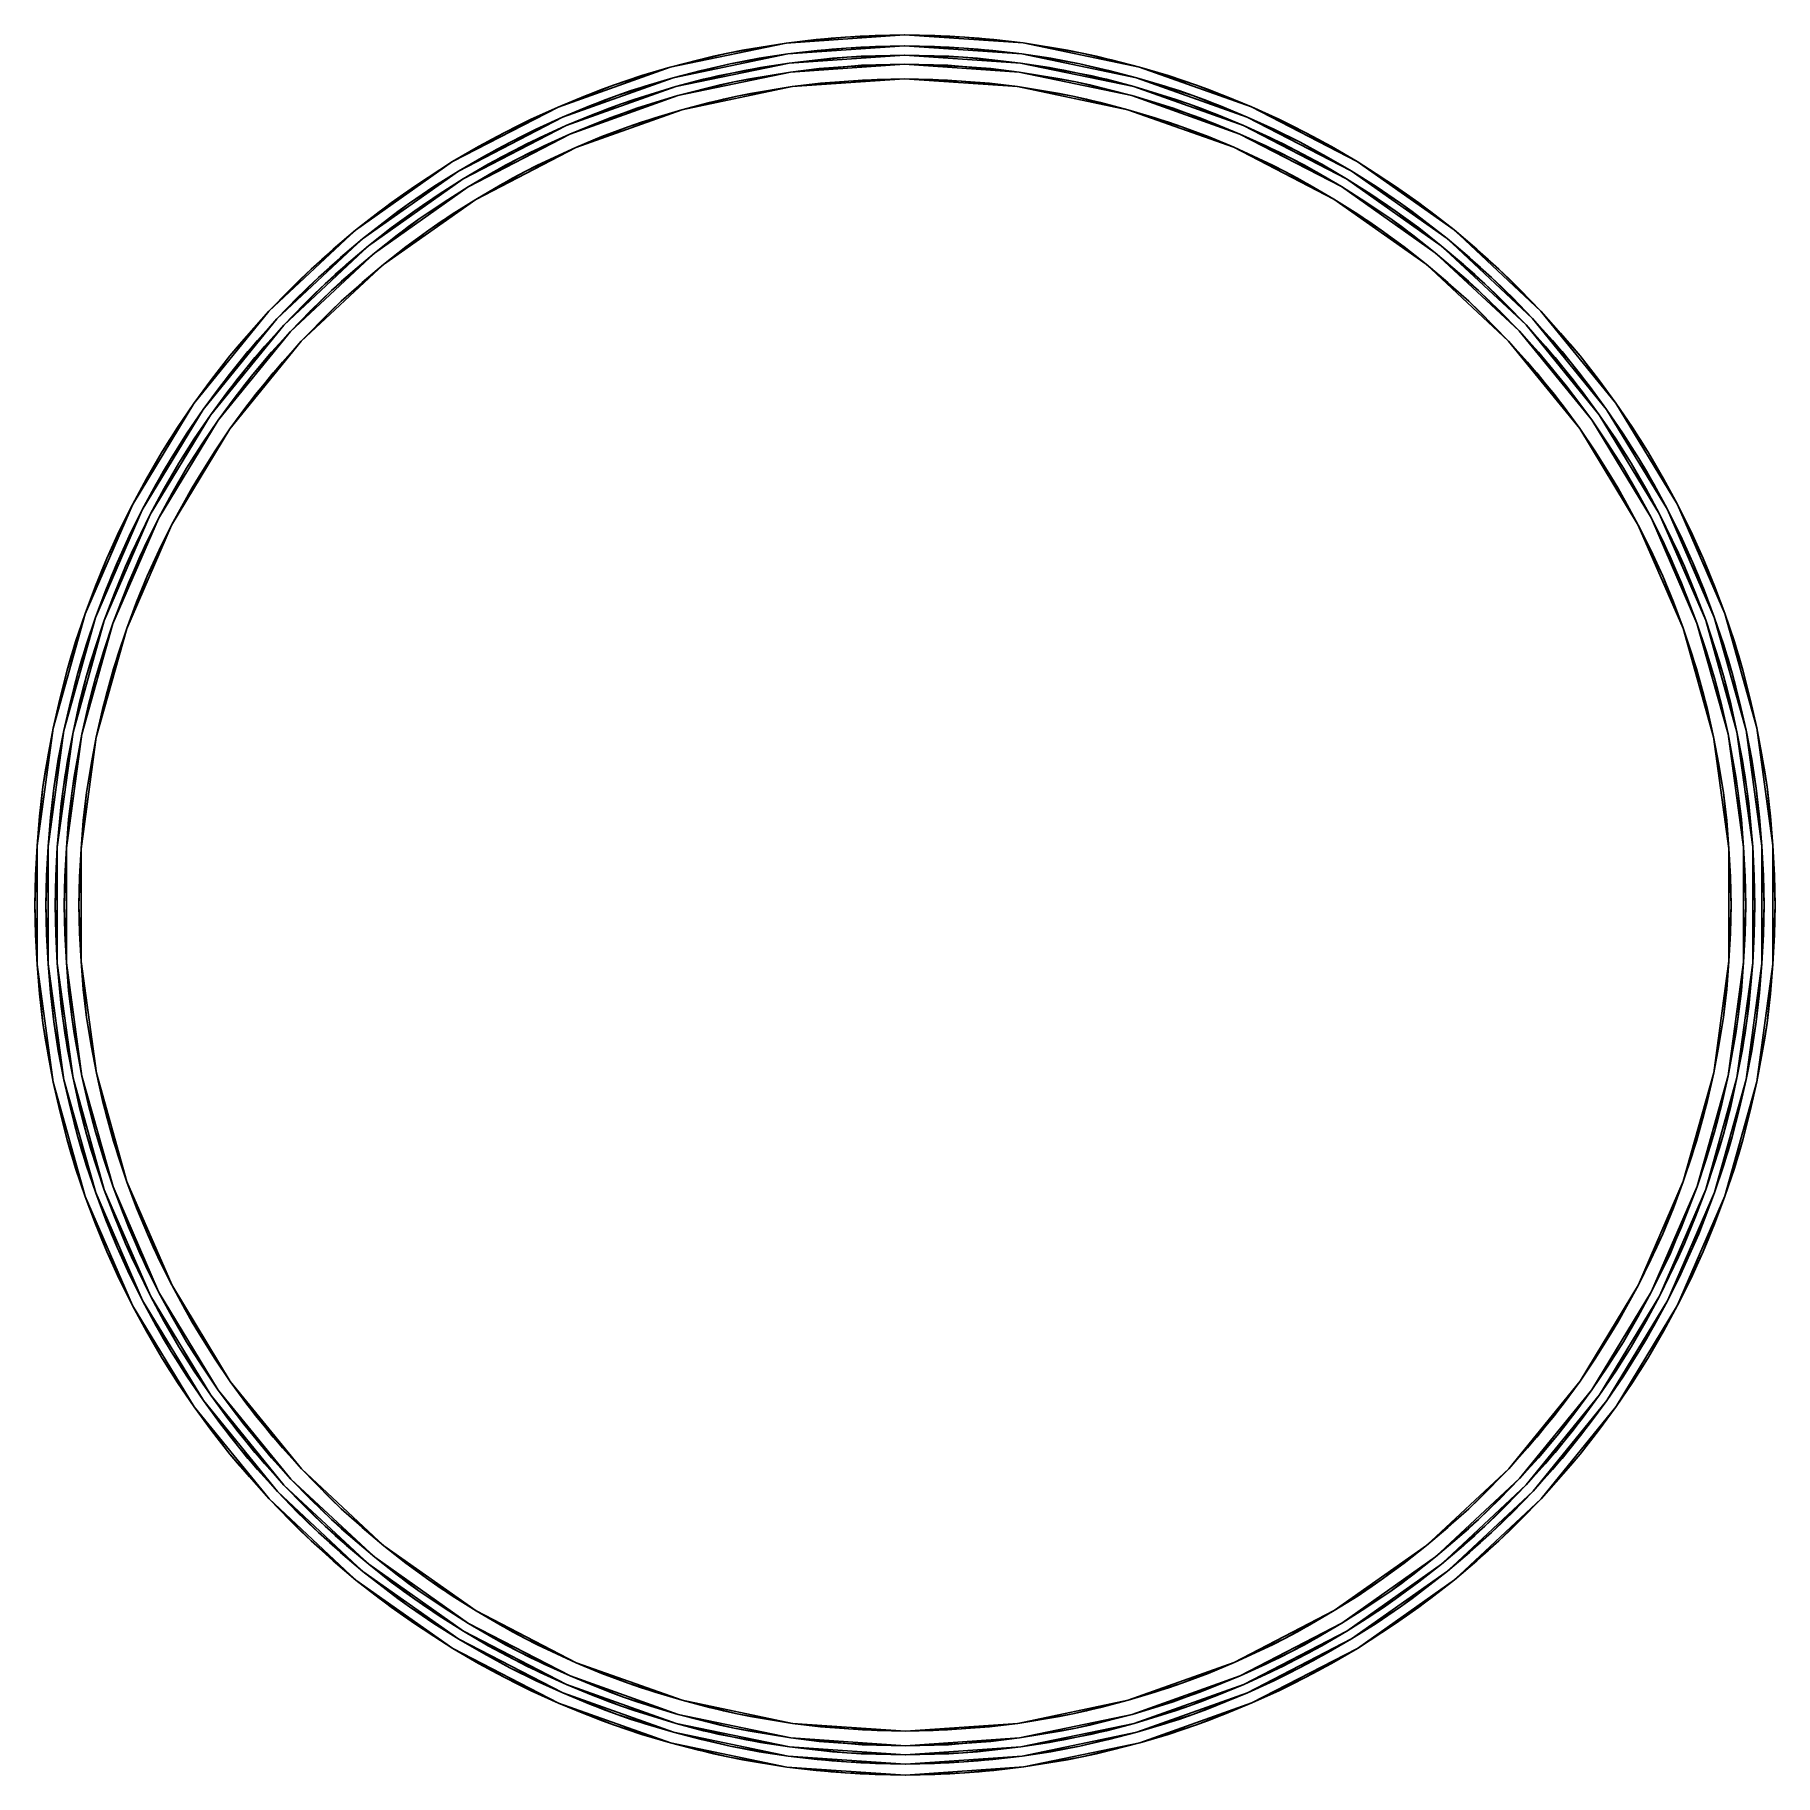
# Model space of a CAD drawing. Extents: x -23.7 to 23.7, y -23.7 to 23.7.
import ezdxf

# ---------------------------------------------------------------- set-up
doc = ezdxf.new("R2010")
doc.units = 0

msp = doc.modelspace()

# ---------------------------------------------------------------- linework, layer by layer
at = {"layer": 'Faces'}
for points in [[(-3.23, 23.45, 58.95), (-0.01, 23.68, 58.95), (-1.62, 23.62, 57.86)], [(-0.01, 23.68, 58.95), (-1.22, 23.64, 57.58), (-1.62, 23.62, 57.86)], [(-1.62, 23.62, 57.13), (-1.22, 23.64, 57.58), (-0.01, 23.68, 56.77), (-0.81, 23.66, 56.22)], [(-0.81, 23.66, 56.22), (-0.01, 23.68, 55.67), (-0.81, 23.66, 55.13), (-1.62, 23.62, 55.67)], [(-0.81, 23.66, 55.13), (-0.01, 23.68, 54.58), (-0.81, 23.66, 54.04), (-1.62, 23.62, 54.58)], [(-0.81, 23.66, 54.04), (-0.01, 23.68, 53.49), (-0.81, 23.66, 52.94), (-1.62, 23.62, 53.49)], [(-0.01, 23.68, 58.95), (1.22, 23.64, 57.58), (-0.01, 23.68, 56.77), (-1.22, 23.64, 57.58)], [(-0.01, 23.68, 56.77), (0.81, 23.66, 56.22), (-0.01, 23.68, 55.67), (-0.81, 23.66, 56.22)], [(-0.01, 23.68, 55.67), (0.81, 23.66, 55.13), (-0.01, 23.68, 54.58), (-0.81, 23.66, 55.13)], [(-0.01, 23.68, 54.58), (0.81, 23.66, 54.04), (-0.01, 23.68, 53.49), (-0.81, 23.66, 54.04)], [(-0.01, 23.68, 56.77), (1.22, 23.64, 57.58), (1.62, 23.62, 57.13), (0.81, 23.66, 56.22)], [(-0.01, 23.68, 58.95), (3.22, 23.46, 58.95), (1.62, 23.62, 57.86)], [(-0.01, 23.68, 58.95), (1.62, 23.62, 57.86), (1.22, 23.64, 57.58)], [(0.81, 23.66, 56.22), (1.62, 23.62, 55.67), (0.81, 23.66, 55.13), (-0.01, 23.68, 55.67)], [(0.81, 23.66, 55.13), (1.62, 23.62, 54.58), (0.81, 23.66, 54.04), (-0.01, 23.68, 54.58)], [(0.81, 23.66, 54.04), (1.62, 23.62, 53.49), (0.81, 23.66, 52.94), (-0.01, 23.68, 53.49)], [(-6.39, 22.8, 58.95), (-3.23, 23.45, 58.95), (-4.82, 23.18, 57.86)], [(-5.61, 23, 56.22), (-4.82, 23.18, 57.13), (-4.02, 23.33, 56.22), (-4.82, 23.18, 55.67)], [(-4.82, 23.18, 55.67), (-4.02, 23.33, 55.13), (-4.82, 23.18, 54.58), (-5.61, 23, 55.13)], [(-4.82, 23.18, 54.58), (-4.02, 23.33, 54.04), (-4.82, 23.18, 53.49), (-5.61, 23, 54.04)], [(-5.21, 23.1, 57.58), (-4.82, 23.18, 57.86), (-4.42, 23.26, 57.58), (-4.82, 23.18, 57.13)], [(-3.23, 23.45, 58.95), (-4.42, 23.26, 57.58), (-4.82, 23.18, 57.86)], [(-4.82, 23.18, 57.13), (-4.42, 23.26, 57.58), (-3.23, 23.45, 56.77), (-4.02, 23.33, 56.22)], [(-4.02, 23.33, 56.22), (-3.23, 23.45, 55.67), (-4.02, 23.33, 55.13), (-4.82, 23.18, 55.67)], [(-4.02, 23.33, 55.13), (-3.23, 23.45, 54.58), (-4.02, 23.33, 54.04), (-4.82, 23.18, 54.58)], [(-4.02, 23.33, 54.04), (-3.23, 23.45, 53.49), (-4.02, 23.33, 52.94), (-4.82, 23.18, 53.49)], [(-3.23, 23.45, 58.95), (-2.01, 23.59, 57.58), (-3.23, 23.45, 56.77), (-4.42, 23.26, 57.58)], [(-3.19, 23.16, 58.95), (-1.99, 23.29, 57.58), (-3.19, 23.16, 56.77), (-4.37, 22.96, 57.58)], [(-3.19, 23.16, 58.95), (-1.99, 23.29, 57.58), (-3.19, 23.16, 56.77), (-4.37, 22.96, 57.58)], [(-3.23, 23.45, 56.77), (-2.42, 23.55, 56.22), (-3.23, 23.45, 55.67), (-4.02, 23.33, 56.22)], [(-3.23, 23.45, 55.67), (-2.42, 23.55, 55.13), (-3.23, 23.45, 54.58), (-4.02, 23.33, 55.13)], [(-3.23, 23.45, 54.58), (-2.42, 23.55, 54.04), (-3.23, 23.45, 53.49), (-4.02, 23.33, 54.04)], [(-3.19, 23.16, 56.77), (-2.39, 23.25, 56.22), (-3.19, 23.16, 55.67), (-3.97, 23.04, 56.22)], [(-3.19, 23.16, 56.77), (-2.39, 23.25, 56.22), (-3.19, 23.16, 55.67), (-3.97, 23.04, 56.22)], [(-3.19, 23.16, 55.67), (-2.39, 23.25, 55.13), (-3.19, 23.16, 54.58), (-3.97, 23.04, 55.13)], [(-3.19, 23.16, 55.67), (-2.39, 23.25, 55.13), (-3.19, 23.16, 54.58), (-3.97, 23.04, 55.13)], [(-3.19, 23.16, 54.58), (-2.39, 23.25, 54.04), (-3.19, 23.16, 53.49), (-3.97, 23.04, 54.04)], [(-3.19, 23.16, 54.58), (-2.39, 23.25, 54.04), (-3.19, 23.16, 53.49), (-3.97, 23.04, 54.04)], [(-2.01, 23.59, 57.58), (-1.62, 23.62, 57.13), (-2.42, 23.55, 56.22), (-3.23, 23.45, 56.77)], [(-3.23, 23.45, 58.95), (-1.62, 23.62, 57.86), (-2.01, 23.59, 57.58)], [(-2.42, 23.55, 56.22), (-1.62, 23.62, 55.67), (-2.42, 23.55, 55.13), (-3.23, 23.45, 55.67)], [(-2.42, 23.55, 55.13), (-1.62, 23.62, 54.58), (-2.42, 23.55, 54.04), (-3.23, 23.45, 54.58)], [(-2.42, 23.55, 54.04), (-1.62, 23.62, 53.49), (-2.42, 23.55, 52.94), (-3.23, 23.45, 53.49)], [(-3.19, 23.16, 58.95), (-0.01, 23.38, 58.95), (-1.6, 23.32, 57.86)], [(-3.19, 23.16, 58.95), (-0.01, 23.38, 58.95), (-1.6, 23.32, 57.86)], [(-1.99, 23.29, 57.58), (-1.6, 23.32, 57.13), (-2.39, 23.25, 56.22), (-3.19, 23.16, 56.77)], [(-1.99, 23.29, 57.58), (-1.6, 23.32, 57.13), (-2.39, 23.25, 56.22), (-3.19, 23.16, 56.77)], [(-3.19, 23.16, 58.95), (-1.6, 23.32, 57.86), (-1.99, 23.29, 57.58)], [(-3.19, 23.16, 58.95), (-1.6, 23.32, 57.86), (-1.99, 23.29, 57.58)], [(-2.39, 23.25, 56.22), (-1.6, 23.32, 55.67), (-2.39, 23.25, 55.13), (-3.19, 23.16, 55.67)], [(-2.39, 23.25, 56.22), (-1.6, 23.32, 55.67), (-2.39, 23.25, 55.13), (-3.19, 23.16, 55.67)], [(-2.39, 23.25, 55.13), (-1.6, 23.32, 54.58), (-2.39, 23.25, 54.04), (-3.19, 23.16, 54.58)], [(-2.39, 23.25, 55.13), (-1.6, 23.32, 54.58), (-2.39, 23.25, 54.04), (-3.19, 23.16, 54.58)], [(-2.39, 23.25, 54.04), (-1.6, 23.32, 53.49), (-2.39, 23.25, 52.94), (-3.19, 23.16, 53.49)], [(-2.39, 23.25, 54.04), (-1.6, 23.32, 53.49), (-2.39, 23.25, 52.94), (-3.19, 23.16, 53.49)], [(-2.42, 23.55, 56.22), (-1.62, 23.62, 57.13), (-0.81, 23.66, 56.22), (-1.62, 23.62, 55.67)], [(-1.62, 23.62, 55.67), (-0.81, 23.66, 55.13), (-1.62, 23.62, 54.58), (-2.42, 23.55, 55.13)], [(-1.62, 23.62, 54.58), (-0.81, 23.66, 54.04), (-1.62, 23.62, 53.49), (-2.42, 23.55, 54.04)], [(-2.39, 23.25, 56.22), (-1.6, 23.32, 57.13), (-0.8, 23.36, 56.22), (-1.6, 23.32, 55.67)], [(-2.39, 23.25, 56.22), (-1.6, 23.32, 57.13), (-0.8, 23.36, 56.22), (-1.6, 23.32, 55.67)], [(-1.6, 23.32, 55.67), (-0.8, 23.36, 55.13), (-1.6, 23.32, 54.58), (-2.39, 23.25, 55.13)], [(-1.6, 23.32, 55.67), (-0.8, 23.36, 55.13), (-1.6, 23.32, 54.58), (-2.39, 23.25, 55.13)], [(-1.6, 23.32, 54.58), (-0.8, 23.36, 54.04), (-1.6, 23.32, 53.49), (-2.39, 23.25, 54.04)], [(-1.6, 23.32, 54.58), (-0.8, 23.36, 54.04), (-1.6, 23.32, 53.49), (-2.39, 23.25, 54.04)], [(-2.01, 23.59, 57.58), (-1.62, 23.62, 57.86), (-1.22, 23.64, 57.58), (-1.62, 23.62, 57.13)], [(-1.99, 23.29, 57.58), (-1.6, 23.32, 57.86), (-1.2, 23.34, 57.58), (-1.6, 23.32, 57.13)], [(-1.99, 23.29, 57.58), (-1.6, 23.32, 57.86), (-1.2, 23.34, 57.58), (-1.6, 23.32, 57.13)], [(-0.01, 23.38, 58.95), (-1.2, 23.34, 57.58), (-1.6, 23.32, 57.86)], [(-0.01, 23.38, 58.95), (-1.2, 23.34, 57.58), (-1.6, 23.32, 57.86)], [(-1.6, 23.32, 57.13), (-1.2, 23.34, 57.58), (-0.01, 23.38, 56.77), (-0.8, 23.36, 56.22)], [(-1.6, 23.32, 57.13), (-1.2, 23.34, 57.58), (-0.01, 23.38, 56.77), (-0.8, 23.36, 56.22)], [(-0.8, 23.36, 56.22), (-0.01, 23.38, 55.67), (-0.8, 23.36, 55.13), (-1.6, 23.32, 55.67)], [(-0.8, 23.36, 56.22), (-0.01, 23.38, 55.67), (-0.8, 23.36, 55.13), (-1.6, 23.32, 55.67)], [(-0.8, 23.36, 55.13), (-0.01, 23.38, 54.58), (-0.8, 23.36, 54.04), (-1.6, 23.32, 54.58)], [(-0.8, 23.36, 55.13), (-0.01, 23.38, 54.58), (-0.8, 23.36, 54.04), (-1.6, 23.32, 54.58)], [(-0.8, 23.36, 54.04), (-0.01, 23.38, 53.49), (-0.8, 23.36, 52.94), (-1.6, 23.32, 53.49)], [(-0.8, 23.36, 54.04), (-0.01, 23.38, 53.49), (-0.8, 23.36, 52.94), (-1.6, 23.32, 53.49)], [(-0.01, 23.38, 58.95), (1.2, 23.34, 57.58), (-0.01, 23.38, 56.77), (-1.2, 23.34, 57.58)], [(-0.01, 23.38, 58.95), (1.2, 23.34, 57.58), (-0.01, 23.38, 56.77), (-1.2, 23.34, 57.58)], [(-0.01, 23.38, 56.77), (0.8, 23.36, 56.22), (-0.01, 23.38, 55.67), (-0.8, 23.36, 56.22)], [(-0.01, 23.38, 56.77), (0.8, 23.36, 56.22), (-0.01, 23.38, 55.67), (-0.8, 23.36, 56.22)], [(-0.01, 23.38, 55.67), (0.8, 23.36, 55.13), (-0.01, 23.38, 54.58), (-0.8, 23.36, 55.13)], [(-0.01, 23.38, 55.67), (0.8, 23.36, 55.13), (-0.01, 23.38, 54.58), (-0.8, 23.36, 55.13)], [(-0.01, 23.38, 54.58), (0.8, 23.36, 54.04), (-0.01, 23.38, 53.49), (-0.8, 23.36, 54.04)], [(-0.01, 23.38, 54.58), (0.8, 23.36, 54.04), (-0.01, 23.38, 53.49), (-0.8, 23.36, 54.04)], [(-0.01, 23.38, 56.77), (1.2, 23.34, 57.58), (1.6, 23.32, 57.13), (0.8, 23.36, 56.22)], [(-0.01, 23.38, 56.77), (1.2, 23.34, 57.58), (1.6, 23.32, 57.13), (0.8, 23.36, 56.22)], [(-0.01, 23.38, 58.95), (3.18, 23.16, 58.95), (1.6, 23.32, 57.86)], [(-0.01, 23.38, 58.95), (3.18, 23.16, 58.95), (1.6, 23.32, 57.86)], [(-0.01, 23.38, 58.95), (1.6, 23.32, 57.86), (1.2, 23.34, 57.58)], [(-0.01, 23.38, 58.95), (1.6, 23.32, 57.86), (1.2, 23.34, 57.58)], [(0.8, 23.36, 56.22), (1.6, 23.32, 55.67), (0.8, 23.36, 55.13), (-0.01, 23.38, 55.67)], [(0.8, 23.36, 56.22), (1.6, 23.32, 55.67), (0.8, 23.36, 55.13), (-0.01, 23.38, 55.67)], [(0.8, 23.36, 55.13), (1.6, 23.32, 54.58), (0.8, 23.36, 54.04), (-0.01, 23.38, 54.58)], [(0.8, 23.36, 55.13), (1.6, 23.32, 54.58), (0.8, 23.36, 54.04), (-0.01, 23.38, 54.58)], [(0.8, 23.36, 54.04), (1.6, 23.32, 53.49), (0.8, 23.36, 52.94), (-0.01, 23.38, 53.49)], [(0.8, 23.36, 54.04), (1.6, 23.32, 53.49), (0.8, 23.36, 52.94), (-0.01, 23.38, 53.49)], [(0.8, 23.36, 56.22), (1.6, 23.32, 57.13), (2.39, 23.25, 56.22), (1.6, 23.32, 55.67)], [(0.8, 23.36, 56.22), (1.6, 23.32, 57.13), (2.39, 23.25, 56.22), (1.6, 23.32, 55.67)], [(1.6, 23.32, 55.67), (2.39, 23.25, 55.13), (1.6, 23.32, 54.58), (0.8, 23.36, 55.13)], [(1.6, 23.32, 55.67), (2.39, 23.25, 55.13), (1.6, 23.32, 54.58), (0.8, 23.36, 55.13)], [(1.6, 23.32, 54.58), (2.39, 23.25, 54.04), (1.6, 23.32, 53.49), (0.8, 23.36, 54.04)], [(1.6, 23.32, 54.58), (2.39, 23.25, 54.04), (1.6, 23.32, 53.49), (0.8, 23.36, 54.04)], [(0.81, 23.66, 56.22), (1.62, 23.62, 57.13), (2.42, 23.55, 56.22), (1.62, 23.62, 55.67)], [(1.62, 23.62, 55.67), (2.42, 23.55, 55.13), (1.62, 23.62, 54.58), (0.81, 23.66, 55.13)], [(1.62, 23.62, 54.58), (2.42, 23.55, 54.04), (1.62, 23.62, 53.49), (0.81, 23.66, 54.04)], [(1.2, 23.34, 57.58), (1.6, 23.32, 57.86), (1.99, 23.29, 57.58), (1.6, 23.32, 57.13)], [(1.2, 23.34, 57.58), (1.6, 23.32, 57.86), (1.99, 23.29, 57.58), (1.6, 23.32, 57.13)], [(1.22, 23.64, 57.58), (1.62, 23.62, 57.86), (2.01, 23.59, 57.58), (1.62, 23.62, 57.13)], [(1.6, 23.32, 57.13), (1.99, 23.29, 57.58), (3.18, 23.16, 56.77), (2.39, 23.25, 56.22)], [(1.6, 23.32, 57.13), (1.99, 23.29, 57.58), (3.18, 23.16, 56.77), (2.39, 23.25, 56.22)], [(3.18, 23.16, 58.95), (1.99, 23.29, 57.58), (1.6, 23.32, 57.86)], [(3.18, 23.16, 58.95), (1.99, 23.29, 57.58), (1.6, 23.32, 57.86)], [(2.39, 23.25, 56.22), (3.18, 23.16, 55.67), (2.39, 23.25, 55.13), (1.6, 23.32, 55.67)], [(2.39, 23.25, 56.22), (3.18, 23.16, 55.67), (2.39, 23.25, 55.13), (1.6, 23.32, 55.67)], [(2.39, 23.25, 55.13), (3.18, 23.16, 54.58), (2.39, 23.25, 54.04), (1.6, 23.32, 54.58)], [(2.39, 23.25, 55.13), (3.18, 23.16, 54.58), (2.39, 23.25, 54.04), (1.6, 23.32, 54.58)], [(2.39, 23.25, 54.04), (3.18, 23.16, 53.49), (2.39, 23.25, 52.94), (1.6, 23.32, 53.49)], [(2.39, 23.25, 54.04), (3.18, 23.16, 53.49), (2.39, 23.25, 52.94), (1.6, 23.32, 53.49)], [(1.62, 23.62, 57.13), (2.01, 23.59, 57.58), (3.22, 23.46, 56.77), (2.42, 23.55, 56.22)], [(3.22, 23.46, 58.95), (2.01, 23.59, 57.58), (1.62, 23.62, 57.86)], [(2.42, 23.55, 56.22), (3.22, 23.46, 55.67), (2.42, 23.55, 55.13), (1.62, 23.62, 55.67)], [(2.42, 23.55, 55.13), (3.22, 23.46, 54.58), (2.42, 23.55, 54.04), (1.62, 23.62, 54.58)], [(2.42, 23.55, 54.04), (3.22, 23.46, 53.49), (2.42, 23.55, 52.94), (1.62, 23.62, 53.49)], [(3.18, 23.16, 58.95), (4.37, 22.96, 57.58), (3.18, 23.16, 56.77), (1.99, 23.29, 57.58)], [(3.18, 23.16, 58.95), (4.37, 22.96, 57.58), (3.18, 23.16, 56.77), (1.99, 23.29, 57.58)], [(3.22, 23.46, 58.95), (4.42, 23.26, 57.58), (3.22, 23.46, 56.77), (2.01, 23.59, 57.58)], [(3.18, 23.16, 56.77), (3.97, 23.04, 56.22), (3.18, 23.16, 55.67), (2.39, 23.25, 56.22)], [(3.18, 23.16, 56.77), (3.97, 23.04, 56.22), (3.18, 23.16, 55.67), (2.39, 23.25, 56.22)], [(3.18, 23.16, 55.67), (3.97, 23.04, 55.13), (3.18, 23.16, 54.58), (2.39, 23.25, 55.13)], [(3.18, 23.16, 55.67), (3.97, 23.04, 55.13), (3.18, 23.16, 54.58), (2.39, 23.25, 55.13)], [(3.18, 23.16, 54.58), (3.97, 23.04, 54.04), (3.18, 23.16, 53.49), (2.39, 23.25, 54.04)], [(3.18, 23.16, 54.58), (3.97, 23.04, 54.04), (3.18, 23.16, 53.49), (2.39, 23.25, 54.04)], [(3.22, 23.46, 56.77), (4.02, 23.33, 56.22), (3.22, 23.46, 55.67), (2.42, 23.55, 56.22)], [(3.22, 23.46, 55.67), (4.02, 23.33, 55.13), (3.22, 23.46, 54.58), (2.42, 23.55, 55.13)], [(3.22, 23.46, 54.58), (4.02, 23.33, 54.04), (3.22, 23.46, 53.49), (2.42, 23.55, 54.04)], [(3.22, 23.46, 56.77), (4.42, 23.26, 57.58), (4.82, 23.18, 57.13), (4.02, 23.33, 56.22)], [(3.22, 23.46, 58.95), (6.38, 22.8, 58.95), (4.82, 23.18, 57.86)], [(3.22, 23.46, 58.95), (4.82, 23.18, 57.86), (4.42, 23.26, 57.58)], [(4.02, 23.33, 56.22), (4.82, 23.18, 55.67), (4.02, 23.33, 55.13), (3.22, 23.46, 55.67)], [(4.02, 23.33, 55.13), (4.82, 23.18, 54.58), (4.02, 23.33, 54.04), (3.22, 23.46, 54.58)], [(4.02, 23.33, 54.04), (4.82, 23.18, 53.49), (4.02, 23.33, 52.94), (3.22, 23.46, 53.49)], [(4.02, 23.33, 56.22), (4.82, 23.18, 57.13), (5.61, 23, 56.22), (4.82, 23.18, 55.67)], [(4.82, 23.18, 55.67), (5.61, 23, 55.13), (4.82, 23.18, 54.58), (4.02, 23.33, 55.13)], [(4.82, 23.18, 54.58), (5.61, 23, 54.04), (4.82, 23.18, 53.49), (4.02, 23.33, 54.04)], [(4.42, 23.26, 57.58), (4.82, 23.18, 57.86), (5.21, 23.1, 57.58), (4.82, 23.18, 57.13)], [(-9.44, 21.71, 58.95), (-6.39, 22.8, 58.95), (-7.93, 22.31, 57.86)], [(-7.93, 22.31, 57.13), (-7.55, 22.44, 57.58), (-6.39, 22.8, 56.77), (-7.16, 22.57, 56.22)], [(-6.39, 22.8, 58.95), (-7.55, 22.44, 57.58), (-7.93, 22.31, 57.86)], [(-7.16, 22.57, 56.22), (-6.39, 22.8, 55.67), (-7.16, 22.57, 55.13), (-7.93, 22.31, 55.67)], [(-7.16, 22.57, 55.13), (-6.39, 22.8, 54.58), (-7.16, 22.57, 54.04), (-7.93, 22.31, 54.58)], [(-7.16, 22.57, 54.04), (-6.39, 22.8, 53.49), (-7.16, 22.57, 52.94), (-7.93, 22.31, 53.49)], [(-6.39, 22.8, 58.95), (-5.21, 23.1, 57.58), (-6.39, 22.8, 56.77), (-7.55, 22.44, 57.58)], [(-6.31, 22.51, 58.95), (-5.14, 22.8, 57.58), (-6.31, 22.51, 56.77), (-7.45, 22.16, 57.58)], [(-6.31, 22.51, 58.95), (-5.14, 22.8, 57.58), (-6.31, 22.51, 56.77), (-7.45, 22.16, 57.58)], [(-6.39, 22.8, 56.77), (-5.61, 23, 56.22), (-6.39, 22.8, 55.67), (-7.16, 22.57, 56.22)], [(-6.39, 22.8, 55.67), (-5.61, 23, 55.13), (-6.39, 22.8, 54.58), (-7.16, 22.57, 55.13)], [(-6.39, 22.8, 54.58), (-5.61, 23, 54.04), (-6.39, 22.8, 53.49), (-7.16, 22.57, 54.04)], [(-6.39, 22.8, 58.95), (-4.82, 23.18, 57.86), (-5.21, 23.1, 57.58)], [(-5.21, 23.1, 57.58), (-4.82, 23.18, 57.13), (-5.61, 23, 56.22), (-6.39, 22.8, 56.77)], [(-5.61, 23, 56.22), (-4.82, 23.18, 55.67), (-5.61, 23, 55.13), (-6.39, 22.8, 55.67)], [(-5.61, 23, 55.13), (-4.82, 23.18, 54.58), (-5.61, 23, 54.04), (-6.39, 22.8, 54.58)], [(-5.61, 23, 54.04), (-4.82, 23.18, 53.49), (-5.61, 23, 52.94), (-6.39, 22.8, 53.49)], [(-6.31, 22.51, 58.95), (-3.19, 23.16, 58.95), (-4.76, 22.89, 57.86)], [(-6.31, 22.51, 58.95), (-3.19, 23.16, 58.95), (-4.76, 22.89, 57.86)], [(-6.31, 22.51, 58.95), (-4.76, 22.89, 57.86), (-5.14, 22.8, 57.58)], [(-6.31, 22.51, 58.95), (-4.76, 22.89, 57.86), (-5.14, 22.8, 57.58)], [(-5.14, 22.8, 57.58), (-4.76, 22.89, 57.13), (-5.54, 22.71, 56.22), (-6.31, 22.51, 56.77)], [(-5.14, 22.8, 57.58), (-4.76, 22.89, 57.13), (-5.54, 22.71, 56.22), (-6.31, 22.51, 56.77)], [(-5.54, 22.71, 56.22), (-4.76, 22.89, 55.67), (-5.54, 22.71, 55.13), (-6.31, 22.51, 55.67)], [(-5.54, 22.71, 56.22), (-4.76, 22.89, 55.67), (-5.54, 22.71, 55.13), (-6.31, 22.51, 55.67)], [(-5.54, 22.71, 55.13), (-4.76, 22.89, 54.58), (-5.54, 22.71, 54.04), (-6.31, 22.51, 54.58)], [(-5.54, 22.71, 55.13), (-4.76, 22.89, 54.58), (-5.54, 22.71, 54.04), (-6.31, 22.51, 54.58)], [(-5.54, 22.71, 54.04), (-4.76, 22.89, 53.49), (-5.54, 22.71, 52.94), (-6.31, 22.51, 53.49)], [(-5.54, 22.71, 54.04), (-4.76, 22.89, 53.49), (-5.54, 22.71, 52.94), (-6.31, 22.51, 53.49)], [(-6.24, 22.27, 58.95), (-3.15, 22.91, 58.95), (-4.71, 22.64, 57.86)], [(-6.24, 22.27, 58.95), (-3.15, 22.91, 58.95), (-4.71, 22.64, 57.86)], [(-5.54, 22.71, 56.22), (-4.76, 22.89, 57.13), (-3.97, 23.04, 56.22), (-4.76, 22.89, 55.67)], [(-5.54, 22.71, 56.22), (-4.76, 22.89, 57.13), (-3.97, 23.04, 56.22), (-4.76, 22.89, 55.67)], [(-4.76, 22.89, 55.67), (-3.97, 23.04, 55.13), (-4.76, 22.89, 54.58), (-5.54, 22.71, 55.13)], [(-4.76, 22.89, 55.67), (-3.97, 23.04, 55.13), (-4.76, 22.89, 54.58), (-5.54, 22.71, 55.13)], [(-4.76, 22.89, 54.58), (-3.97, 23.04, 54.04), (-4.76, 22.89, 53.49), (-5.54, 22.71, 54.04)], [(-4.76, 22.89, 54.58), (-3.97, 23.04, 54.04), (-4.76, 22.89, 53.49), (-5.54, 22.71, 54.04)], [(-5.48, 22.47, 56.22), (-4.71, 22.64, 57.13), (-3.93, 22.79, 56.22), (-4.71, 22.64, 55.67)], [(-5.48, 22.47, 56.22), (-4.71, 22.64, 57.13), (-3.93, 22.79, 56.22), (-4.71, 22.64, 55.67)], [(-4.71, 22.64, 55.67), (-3.93, 22.79, 55.13), (-4.71, 22.64, 54.58), (-5.48, 22.47, 55.13)], [(-4.71, 22.64, 55.67), (-3.93, 22.79, 55.13), (-4.71, 22.64, 54.58), (-5.48, 22.47, 55.13)], [(-4.71, 22.64, 54.58), (-3.93, 22.79, 54.04), (-4.71, 22.64, 53.49), (-5.48, 22.47, 54.04)], [(-4.71, 22.64, 54.58), (-3.93, 22.79, 54.04), (-4.71, 22.64, 53.49), (-5.48, 22.47, 54.04)], [(-5.14, 22.8, 57.58), (-4.76, 22.89, 57.86), (-4.37, 22.96, 57.58), (-4.76, 22.89, 57.13)], [(-5.14, 22.8, 57.58), (-4.76, 22.89, 57.86), (-4.37, 22.96, 57.58), (-4.76, 22.89, 57.13)], [(-3.19, 23.16, 58.95), (-4.37, 22.96, 57.58), (-4.76, 22.89, 57.86)], [(-3.19, 23.16, 58.95), (-4.37, 22.96, 57.58), (-4.76, 22.89, 57.86)], [(-4.76, 22.89, 57.13), (-4.37, 22.96, 57.58), (-3.19, 23.16, 56.77), (-3.97, 23.04, 56.22)], [(-4.76, 22.89, 57.13), (-4.37, 22.96, 57.58), (-3.19, 23.16, 56.77), (-3.97, 23.04, 56.22)], [(-3.97, 23.04, 56.22), (-3.19, 23.16, 55.67), (-3.97, 23.04, 55.13), (-4.76, 22.89, 55.67)], [(-3.97, 23.04, 56.22), (-3.19, 23.16, 55.67), (-3.97, 23.04, 55.13), (-4.76, 22.89, 55.67)], [(-3.97, 23.04, 55.13), (-3.19, 23.16, 54.58), (-3.97, 23.04, 54.04), (-4.76, 22.89, 54.58)], [(-3.97, 23.04, 55.13), (-3.19, 23.16, 54.58), (-3.97, 23.04, 54.04), (-4.76, 22.89, 54.58)], [(-3.97, 23.04, 54.04), (-3.19, 23.16, 53.49), (-3.97, 23.04, 52.94), (-4.76, 22.89, 53.49)], [(-3.97, 23.04, 54.04), (-3.19, 23.16, 53.49), (-3.97, 23.04, 52.94), (-4.76, 22.89, 53.49)], [(-3.15, 22.91, 58.95), (-4.32, 22.72, 57.58), (-4.71, 22.64, 57.86)], [(-3.15, 22.91, 58.95), (-4.32, 22.72, 57.58), (-4.71, 22.64, 57.86)], [(-4.71, 22.64, 57.13), (-4.32, 22.72, 57.58), (-3.15, 22.91, 56.77), (-3.93, 22.79, 56.22)], [(-4.71, 22.64, 57.13), (-4.32, 22.72, 57.58), (-3.15, 22.91, 56.77), (-3.93, 22.79, 56.22)], [(-3.93, 22.79, 56.22), (-3.15, 22.91, 55.67), (-3.93, 22.79, 55.13), (-4.71, 22.64, 55.67)], [(-3.93, 22.79, 56.22), (-3.15, 22.91, 55.67), (-3.93, 22.79, 55.13), (-4.71, 22.64, 55.67)], [(-3.93, 22.79, 55.13), (-3.15, 22.91, 54.58), (-3.93, 22.79, 54.04), (-4.71, 22.64, 54.58)], [(-3.93, 22.79, 55.13), (-3.15, 22.91, 54.58), (-3.93, 22.79, 54.04), (-4.71, 22.64, 54.58)], [(-3.93, 22.79, 54.04), (-3.15, 22.91, 53.49), (-3.93, 22.79, 52.94), (-4.71, 22.64, 53.49)], [(-3.93, 22.79, 54.04), (-3.15, 22.91, 53.49), (-3.93, 22.79, 52.94), (-4.71, 22.64, 53.49)], [(-3.15, 22.91, 58.95), (-1.97, 23.04, 57.58), (-3.15, 22.91, 56.77), (-4.32, 22.72, 57.58)], [(-3.15, 22.91, 58.95), (-1.97, 23.04, 57.58), (-3.15, 22.91, 56.77), (-4.32, 22.72, 57.58)], [(-3.12, 22.66, 58.95), (-1.95, 22.79, 57.58), (-3.12, 22.66, 56.77), (-4.28, 22.47, 57.58)], [(-3.12, 22.66, 58.95), (-1.95, 22.79, 57.58), (-3.12, 22.66, 56.77), (-4.28, 22.47, 57.58)], [(-3.15, 22.91, 56.77), (-2.37, 23, 56.22), (-3.15, 22.91, 55.67), (-3.93, 22.79, 56.22)], [(-3.15, 22.91, 56.77), (-2.37, 23, 56.22), (-3.15, 22.91, 55.67), (-3.93, 22.79, 56.22)], [(-3.15, 22.91, 55.67), (-2.37, 23, 55.13), (-3.15, 22.91, 54.58), (-3.93, 22.79, 55.13)], [(-3.15, 22.91, 55.67), (-2.37, 23, 55.13), (-3.15, 22.91, 54.58), (-3.93, 22.79, 55.13)], [(-3.15, 22.91, 54.58), (-2.37, 23, 54.04), (-3.15, 22.91, 53.49), (-3.93, 22.79, 54.04)], [(-3.15, 22.91, 54.58), (-2.37, 23, 54.04), (-3.15, 22.91, 53.49), (-3.93, 22.79, 54.04)], [(-3.12, 22.66, 56.77), (-2.34, 22.76, 56.22), (-3.12, 22.66, 55.67), (-3.88, 22.54, 56.22)], [(-3.12, 22.66, 56.77), (-2.34, 22.76, 56.22), (-3.12, 22.66, 55.67), (-3.88, 22.54, 56.22)], [(-3.12, 22.66, 55.67), (-2.34, 22.76, 55.13), (-3.12, 22.66, 54.58), (-3.88, 22.54, 55.13)], [(-3.12, 22.66, 55.67), (-2.34, 22.76, 55.13), (-3.12, 22.66, 54.58), (-3.88, 22.54, 55.13)], [(-3.12, 22.66, 54.58), (-2.34, 22.76, 54.04), (-3.12, 22.66, 53.49), (-3.88, 22.54, 54.04)], [(-3.12, 22.66, 54.58), (-2.34, 22.76, 54.04), (-3.12, 22.66, 53.49), (-3.88, 22.54, 54.04)], [(-3.15, 22.91, 58.95), (-0.01, 23.13, 58.95), (-1.58, 23.07, 57.86)], [(-3.15, 22.91, 58.95), (-0.01, 23.13, 58.95), (-1.58, 23.07, 57.86)], [(-1.97, 23.04, 57.58), (-1.58, 23.07, 57.13), (-2.37, 23, 56.22), (-3.15, 22.91, 56.77)], [(-1.97, 23.04, 57.58), (-1.58, 23.07, 57.13), (-2.37, 23, 56.22), (-3.15, 22.91, 56.77)], [(-3.15, 22.91, 58.95), (-1.58, 23.07, 57.86), (-1.97, 23.04, 57.58)], [(-3.15, 22.91, 58.95), (-1.58, 23.07, 57.86), (-1.97, 23.04, 57.58)], [(-2.37, 23, 56.22), (-1.58, 23.07, 55.67), (-2.37, 23, 55.13), (-3.15, 22.91, 55.67)], [(-2.37, 23, 56.22), (-1.58, 23.07, 55.67), (-2.37, 23, 55.13), (-3.15, 22.91, 55.67)], [(-2.37, 23, 55.13), (-1.58, 23.07, 54.58), (-2.37, 23, 54.04), (-3.15, 22.91, 54.58)], [(-2.37, 23, 55.13), (-1.58, 23.07, 54.58), (-2.37, 23, 54.04), (-3.15, 22.91, 54.58)], [(-2.37, 23, 54.04), (-1.58, 23.07, 53.49), (-2.37, 23, 52.94), (-3.15, 22.91, 53.49)], [(-2.37, 23, 54.04), (-1.58, 23.07, 53.49), (-2.37, 23, 52.94), (-3.15, 22.91, 53.49)], [(-3.12, 22.66, 58.95), (-0.01, 22.88, 58.95), (-1.56, 22.82, 57.86)], [(-3.12, 22.66, 58.95), (-0.01, 22.88, 58.95), (-1.56, 22.82, 57.86)], [(-1.95, 22.79, 57.58), (-1.56, 22.82, 57.13), (-2.34, 22.76, 56.22), (-3.12, 22.66, 56.77)], [(-1.95, 22.79, 57.58), (-1.56, 22.82, 57.13), (-2.34, 22.76, 56.22), (-3.12, 22.66, 56.77)], [(-3.12, 22.66, 58.95), (-1.56, 22.82, 57.86), (-1.95, 22.79, 57.58)], [(-3.12, 22.66, 58.95), (-1.56, 22.82, 57.86), (-1.95, 22.79, 57.58)], [(-2.34, 22.76, 56.22), (-1.56, 22.82, 55.67), (-2.34, 22.76, 55.13), (-3.12, 22.66, 55.67)], [(-2.34, 22.76, 56.22), (-1.56, 22.82, 55.67), (-2.34, 22.76, 55.13), (-3.12, 22.66, 55.67)], [(-2.34, 22.76, 55.13), (-1.56, 22.82, 54.58), (-2.34, 22.76, 54.04), (-3.12, 22.66, 54.58)], [(-2.34, 22.76, 55.13), (-1.56, 22.82, 54.58), (-2.34, 22.76, 54.04), (-3.12, 22.66, 54.58)], [(-2.34, 22.76, 54.04), (-1.56, 22.82, 53.49), (-2.34, 22.76, 52.94), (-3.12, 22.66, 53.49)], [(-2.34, 22.76, 54.04), (-1.56, 22.82, 53.49), (-2.34, 22.76, 52.94), (-3.12, 22.66, 53.49)], [(-2.37, 23, 56.22), (-1.58, 23.07, 57.13), (-0.79, 23.11, 56.22), (-1.58, 23.07, 55.67)], [(-2.37, 23, 56.22), (-1.58, 23.07, 57.13), (-0.79, 23.11, 56.22), (-1.58, 23.07, 55.67)], [(-1.58, 23.07, 55.67), (-0.79, 23.11, 55.13), (-1.58, 23.07, 54.58), (-2.37, 23, 55.13)], [(-1.58, 23.07, 55.67), (-0.79, 23.11, 55.13), (-1.58, 23.07, 54.58), (-2.37, 23, 55.13)], [(-1.58, 23.07, 54.58), (-0.79, 23.11, 54.04), (-1.58, 23.07, 53.49), (-2.37, 23, 54.04)], [(-1.58, 23.07, 54.58), (-0.79, 23.11, 54.04), (-1.58, 23.07, 53.49), (-2.37, 23, 54.04)], [(-2.34, 22.76, 56.22), (-1.56, 22.82, 57.13), (-0.78, 22.86, 56.22), (-1.56, 22.82, 55.67)], [(-2.34, 22.76, 56.22), (-1.56, 22.82, 57.13), (-0.78, 22.86, 56.22), (-1.56, 22.82, 55.67)], [(-1.56, 22.82, 55.67), (-0.78, 22.86, 55.13), (-1.56, 22.82, 54.58), (-2.34, 22.76, 55.13)], [(-1.56, 22.82, 55.67), (-0.78, 22.86, 55.13), (-1.56, 22.82, 54.58), (-2.34, 22.76, 55.13)], [(-1.56, 22.82, 54.58), (-0.78, 22.86, 54.04), (-1.56, 22.82, 53.49), (-2.34, 22.76, 54.04)], [(-1.56, 22.82, 54.58), (-0.78, 22.86, 54.04), (-1.56, 22.82, 53.49), (-2.34, 22.76, 54.04)], [(-1.97, 23.04, 57.58), (-1.58, 23.07, 57.86), (-1.19, 23.1, 57.58), (-1.58, 23.07, 57.13)], [(-1.97, 23.04, 57.58), (-1.58, 23.07, 57.86), (-1.19, 23.1, 57.58), (-1.58, 23.07, 57.13)], [(-1.95, 22.79, 57.58), (-1.56, 22.82, 57.86), (-1.18, 22.85, 57.58), (-1.56, 22.82, 57.13)], [(-1.95, 22.79, 57.58), (-1.56, 22.82, 57.86), (-1.18, 22.85, 57.58), (-1.56, 22.82, 57.13)], [(-0.01, 23.13, 58.95), (-1.19, 23.1, 57.58), (-1.58, 23.07, 57.86)], [(-0.01, 23.13, 58.95), (-1.19, 23.1, 57.58), (-1.58, 23.07, 57.86)], [(-1.58, 23.07, 57.13), (-1.19, 23.1, 57.58), (-0.01, 23.13, 56.77), (-0.79, 23.11, 56.22)], [(-1.58, 23.07, 57.13), (-1.19, 23.1, 57.58), (-0.01, 23.13, 56.77), (-0.79, 23.11, 56.22)], [(-0.79, 23.11, 56.22), (-0.01, 23.13, 55.67), (-0.79, 23.11, 55.13), (-1.58, 23.07, 55.67)], [(-0.79, 23.11, 56.22), (-0.01, 23.13, 55.67), (-0.79, 23.11, 55.13), (-1.58, 23.07, 55.67)], [(-0.79, 23.11, 55.13), (-0.01, 23.13, 54.58), (-0.79, 23.11, 54.04), (-1.58, 23.07, 54.58)], [(-0.79, 23.11, 55.13), (-0.01, 23.13, 54.58), (-0.79, 23.11, 54.04), (-1.58, 23.07, 54.58)], [(-0.79, 23.11, 54.04), (-0.01, 23.13, 53.49), (-0.79, 23.11, 52.94), (-1.58, 23.07, 53.49)], [(-0.79, 23.11, 54.04), (-0.01, 23.13, 53.49), (-0.79, 23.11, 52.94), (-1.58, 23.07, 53.49)], [(-0.01, 22.88, 58.95), (-1.18, 22.85, 57.58), (-1.56, 22.82, 57.86)], [(-0.01, 22.88, 58.95), (-1.18, 22.85, 57.58), (-1.56, 22.82, 57.86)], [(-1.56, 22.82, 57.13), (-1.18, 22.85, 57.58), (-0.01, 22.88, 56.77), (-0.78, 22.86, 56.22)], [(-1.56, 22.82, 57.13), (-1.18, 22.85, 57.58), (-0.01, 22.88, 56.77), (-0.78, 22.86, 56.22)], [(-0.78, 22.86, 56.22), (-0.01, 22.88, 55.67), (-0.78, 22.86, 55.13), (-1.56, 22.82, 55.67)], [(-0.78, 22.86, 56.22), (-0.01, 22.88, 55.67), (-0.78, 22.86, 55.13), (-1.56, 22.82, 55.67)], [(-0.78, 22.86, 55.13), (-0.01, 22.88, 54.58), (-0.78, 22.86, 54.04), (-1.56, 22.82, 54.58)], [(-0.78, 22.86, 55.13), (-0.01, 22.88, 54.58), (-0.78, 22.86, 54.04), (-1.56, 22.82, 54.58)], [(-0.78, 22.86, 54.04), (-0.01, 22.88, 53.49), (-0.78, 22.86, 52.94), (-1.56, 22.82, 53.49)], [(-0.78, 22.86, 54.04), (-0.01, 22.88, 53.49), (-0.78, 22.86, 52.94), (-1.56, 22.82, 53.49)], [(-0.01, 23.13, 58.95), (1.19, 23.1, 57.58), (-0.01, 23.13, 56.77), (-1.19, 23.1, 57.58)], [(-0.01, 23.13, 58.95), (1.19, 23.1, 57.58), (-0.01, 23.13, 56.77), (-1.19, 23.1, 57.58)], [(-0.01, 22.88, 58.95), (1.17, 22.85, 57.58), (-0.01, 22.88, 56.77), (-1.18, 22.85, 57.58)], [(-0.01, 22.88, 58.95), (1.17, 22.85, 57.58), (-0.01, 22.88, 56.77), (-1.18, 22.85, 57.58)], [(-0.01, 23.13, 56.77), (0.79, 23.11, 56.22), (-0.01, 23.13, 55.67), (-0.79, 23.11, 56.22)], [(-0.01, 23.13, 56.77), (0.79, 23.11, 56.22), (-0.01, 23.13, 55.67), (-0.79, 23.11, 56.22)], [(-0.01, 23.13, 55.67), (0.79, 23.11, 55.13), (-0.01, 23.13, 54.58), (-0.79, 23.11, 55.13)], [(-0.01, 23.13, 55.67), (0.79, 23.11, 55.13), (-0.01, 23.13, 54.58), (-0.79, 23.11, 55.13)], [(-0.01, 23.13, 54.58), (0.79, 23.11, 54.04), (-0.01, 23.13, 53.49), (-0.79, 23.11, 54.04)], [(-0.01, 23.13, 54.58), (0.79, 23.11, 54.04), (-0.01, 23.13, 53.49), (-0.79, 23.11, 54.04)], [(-0.01, 22.88, 56.77), (0.78, 22.86, 56.22), (-0.01, 22.88, 55.67), (-0.78, 22.86, 56.22)], [(-0.01, 22.88, 56.77), (0.78, 22.86, 56.22), (-0.01, 22.88, 55.67), (-0.78, 22.86, 56.22)], [(-0.01, 22.88, 55.67), (0.78, 22.86, 55.13), (-0.01, 22.88, 54.58), (-0.78, 22.86, 55.13)], [(-0.01, 22.88, 55.67), (0.78, 22.86, 55.13), (-0.01, 22.88, 54.58), (-0.78, 22.86, 55.13)], [(-0.01, 22.88, 54.58), (0.78, 22.86, 54.04), (-0.01, 22.88, 53.49), (-0.78, 22.86, 54.04)], [(-0.01, 22.88, 54.58), (0.78, 22.86, 54.04), (-0.01, 22.88, 53.49), (-0.78, 22.86, 54.04)], [(-0.01, 23.13, 56.77), (1.19, 23.1, 57.58), (1.58, 23.07, 57.13), (0.79, 23.11, 56.22)], [(-0.01, 23.13, 56.77), (1.19, 23.1, 57.58), (1.58, 23.07, 57.13), (0.79, 23.11, 56.22)], [(-0.01, 23.13, 58.95), (3.14, 22.91, 58.95), (1.58, 23.07, 57.86)], [(-0.01, 23.13, 58.95), (3.14, 22.91, 58.95), (1.58, 23.07, 57.86)], [(-0.01, 23.13, 58.95), (1.58, 23.07, 57.86), (1.19, 23.1, 57.58)], [(-0.01, 23.13, 58.95), (1.58, 23.07, 57.86), (1.19, 23.1, 57.58)], [(0.79, 23.11, 56.22), (1.58, 23.07, 55.67), (0.79, 23.11, 55.13), (-0.01, 23.13, 55.67)], [(0.79, 23.11, 56.22), (1.58, 23.07, 55.67), (0.79, 23.11, 55.13), (-0.01, 23.13, 55.67)], [(0.79, 23.11, 55.13), (1.58, 23.07, 54.58), (0.79, 23.11, 54.04), (-0.01, 23.13, 54.58)], [(0.79, 23.11, 55.13), (1.58, 23.07, 54.58), (0.79, 23.11, 54.04), (-0.01, 23.13, 54.58)], [(0.79, 23.11, 54.04), (1.58, 23.07, 53.49), (0.79, 23.11, 52.94), (-0.01, 23.13, 53.49)], [(0.79, 23.11, 54.04), (1.58, 23.07, 53.49), (0.79, 23.11, 52.94), (-0.01, 23.13, 53.49)], [(-0.01, 22.88, 56.77), (1.17, 22.85, 57.58), (1.56, 22.82, 57.13), (0.78, 22.86, 56.22)], [(-0.01, 22.88, 56.77), (1.17, 22.85, 57.58), (1.56, 22.82, 57.13), (0.78, 22.86, 56.22)], [(-0.01, 22.88, 58.95), (3.11, 22.66, 58.95), (1.56, 22.82, 57.86)], [(-0.01, 22.88, 58.95), (3.11, 22.66, 58.95), (1.56, 22.82, 57.86)], [(-0.01, 22.88, 58.95), (1.56, 22.82, 57.86), (1.17, 22.85, 57.58)], [(-0.01, 22.88, 58.95), (1.56, 22.82, 57.86), (1.17, 22.85, 57.58)], [(0.78, 22.86, 56.22), (1.56, 22.82, 55.67), (0.78, 22.86, 55.13), (-0.01, 22.88, 55.67)], [(0.78, 22.86, 56.22), (1.56, 22.82, 55.67), (0.78, 22.86, 55.13), (-0.01, 22.88, 55.67)], [(0.78, 22.86, 55.13), (1.56, 22.82, 54.58), (0.78, 22.86, 54.04), (-0.01, 22.88, 54.58)], [(0.78, 22.86, 55.13), (1.56, 22.82, 54.58), (0.78, 22.86, 54.04), (-0.01, 22.88, 54.58)], [(0.78, 22.86, 54.04), (1.56, 22.82, 53.49), (0.78, 22.86, 52.94), (-0.01, 22.88, 53.49)], [(0.78, 22.86, 54.04), (1.56, 22.82, 53.49), (0.78, 22.86, 52.94), (-0.01, 22.88, 53.49)], [(0.78, 22.86, 56.22), (1.56, 22.82, 57.13), (2.34, 22.76, 56.22), (1.56, 22.82, 55.67)], [(0.78, 22.86, 56.22), (1.56, 22.82, 57.13), (2.34, 22.76, 56.22), (1.56, 22.82, 55.67)], [(1.56, 22.82, 55.67), (2.34, 22.76, 55.13), (1.56, 22.82, 54.58), (0.78, 22.86, 55.13)], [(1.56, 22.82, 55.67), (2.34, 22.76, 55.13), (1.56, 22.82, 54.58), (0.78, 22.86, 55.13)], [(1.56, 22.82, 54.58), (2.34, 22.76, 54.04), (1.56, 22.82, 53.49), (0.78, 22.86, 54.04)], [(1.56, 22.82, 54.58), (2.34, 22.76, 54.04), (1.56, 22.82, 53.49), (0.78, 22.86, 54.04)], [(0.79, 23.11, 56.22), (1.58, 23.07, 57.13), (2.37, 23, 56.22), (1.58, 23.07, 55.67)], [(0.79, 23.11, 56.22), (1.58, 23.07, 57.13), (2.37, 23, 56.22), (1.58, 23.07, 55.67)], [(1.58, 23.07, 55.67), (2.37, 23, 55.13), (1.58, 23.07, 54.58), (0.79, 23.11, 55.13)], [(1.58, 23.07, 55.67), (2.37, 23, 55.13), (1.58, 23.07, 54.58), (0.79, 23.11, 55.13)], [(1.58, 23.07, 54.58), (2.37, 23, 54.04), (1.58, 23.07, 53.49), (0.79, 23.11, 54.04)], [(1.58, 23.07, 54.58), (2.37, 23, 54.04), (1.58, 23.07, 53.49), (0.79, 23.11, 54.04)], [(1.17, 22.85, 57.58), (1.56, 22.82, 57.86), (1.95, 22.79, 57.58), (1.56, 22.82, 57.13)], [(1.17, 22.85, 57.58), (1.56, 22.82, 57.86), (1.95, 22.79, 57.58), (1.56, 22.82, 57.13)], [(1.19, 23.1, 57.58), (1.58, 23.07, 57.86), (1.97, 23.04, 57.58), (1.58, 23.07, 57.13)], [(1.19, 23.1, 57.58), (1.58, 23.07, 57.86), (1.97, 23.04, 57.58), (1.58, 23.07, 57.13)], [(1.56, 22.82, 57.13), (1.95, 22.79, 57.58), (3.11, 22.66, 56.77), (2.34, 22.76, 56.22)], [(1.56, 22.82, 57.13), (1.95, 22.79, 57.58), (3.11, 22.66, 56.77), (2.34, 22.76, 56.22)], [(3.11, 22.66, 58.95), (1.95, 22.79, 57.58), (1.56, 22.82, 57.86)], [(3.11, 22.66, 58.95), (1.95, 22.79, 57.58), (1.56, 22.82, 57.86)], [(2.34, 22.76, 56.22), (3.11, 22.66, 55.67), (2.34, 22.76, 55.13), (1.56, 22.82, 55.67)], [(2.34, 22.76, 56.22), (3.11, 22.66, 55.67), (2.34, 22.76, 55.13), (1.56, 22.82, 55.67)], [(2.34, 22.76, 55.13), (3.11, 22.66, 54.58), (2.34, 22.76, 54.04), (1.56, 22.82, 54.58)], [(2.34, 22.76, 55.13), (3.11, 22.66, 54.58), (2.34, 22.76, 54.04), (1.56, 22.82, 54.58)], [(2.34, 22.76, 54.04), (3.11, 22.66, 53.49), (2.34, 22.76, 52.94), (1.56, 22.82, 53.49)], [(2.34, 22.76, 54.04), (3.11, 22.66, 53.49), (2.34, 22.76, 52.94), (1.56, 22.82, 53.49)], [(1.58, 23.07, 57.13), (1.97, 23.04, 57.58), (3.14, 22.91, 56.77), (2.37, 23, 56.22)], [(1.58, 23.07, 57.13), (1.97, 23.04, 57.58), (3.14, 22.91, 56.77), (2.37, 23, 56.22)], [(3.14, 22.91, 58.95), (1.97, 23.04, 57.58), (1.58, 23.07, 57.86)], [(3.14, 22.91, 58.95), (1.97, 23.04, 57.58), (1.58, 23.07, 57.86)], [(2.37, 23, 56.22), (3.14, 22.91, 55.67), (2.37, 23, 55.13), (1.58, 23.07, 55.67)], [(2.37, 23, 56.22), (3.14, 22.91, 55.67), (2.37, 23, 55.13), (1.58, 23.07, 55.67)], [(2.37, 23, 55.13), (3.14, 22.91, 54.58), (2.37, 23, 54.04), (1.58, 23.07, 54.58)], [(2.37, 23, 55.13), (3.14, 22.91, 54.58), (2.37, 23, 54.04), (1.58, 23.07, 54.58)], [(2.37, 23, 54.04), (3.14, 22.91, 53.49), (2.37, 23, 52.94), (1.58, 23.07, 53.49)], [(2.37, 23, 54.04), (3.14, 22.91, 53.49), (2.37, 23, 52.94), (1.58, 23.07, 53.49)], [(3.11, 22.66, 58.95), (4.27, 22.47, 57.58), (3.11, 22.66, 56.77), (1.95, 22.79, 57.58)], [(3.11, 22.66, 58.95), (4.27, 22.47, 57.58), (3.11, 22.66, 56.77), (1.95, 22.79, 57.58)], [(3.14, 22.91, 58.95), (4.32, 22.72, 57.58), (3.14, 22.91, 56.77), (1.97, 23.04, 57.58)], [(3.14, 22.91, 58.95), (4.32, 22.72, 57.58), (3.14, 22.91, 56.77), (1.97, 23.04, 57.58)], [(3.11, 22.66, 56.77), (3.88, 22.54, 56.22), (3.11, 22.66, 55.67), (2.34, 22.76, 56.22)], [(3.11, 22.66, 56.77), (3.88, 22.54, 56.22), (3.11, 22.66, 55.67), (2.34, 22.76, 56.22)], [(3.11, 22.66, 55.67), (3.88, 22.54, 55.13), (3.11, 22.66, 54.58), (2.34, 22.76, 55.13)], [(3.11, 22.66, 55.67), (3.88, 22.54, 55.13), (3.11, 22.66, 54.58), (2.34, 22.76, 55.13)], [(3.11, 22.66, 54.58), (3.88, 22.54, 54.04), (3.11, 22.66, 53.49), (2.34, 22.76, 54.04)], [(3.11, 22.66, 54.58), (3.88, 22.54, 54.04), (3.11, 22.66, 53.49), (2.34, 22.76, 54.04)], [(3.14, 22.91, 56.77), (3.93, 22.79, 56.22), (3.14, 22.91, 55.67), (2.37, 23, 56.22)], [(3.14, 22.91, 56.77), (3.93, 22.79, 56.22), (3.14, 22.91, 55.67), (2.37, 23, 56.22)], [(3.14, 22.91, 55.67), (3.93, 22.79, 55.13), (3.14, 22.91, 54.58), (2.37, 23, 55.13)], [(3.14, 22.91, 55.67), (3.93, 22.79, 55.13), (3.14, 22.91, 54.58), (2.37, 23, 55.13)], [(3.14, 22.91, 54.58), (3.93, 22.79, 54.04), (3.14, 22.91, 53.49), (2.37, 23, 54.04)], [(3.14, 22.91, 54.58), (3.93, 22.79, 54.04), (3.14, 22.91, 53.49), (2.37, 23, 54.04)], [(3.14, 22.91, 56.77), (4.32, 22.72, 57.58), (4.7, 22.64, 57.13), (3.93, 22.79, 56.22)], [(3.14, 22.91, 56.77), (4.32, 22.72, 57.58), (4.7, 22.64, 57.13), (3.93, 22.79, 56.22)], [(3.14, 22.91, 58.95), (6.23, 22.27, 58.95), (4.7, 22.64, 57.86)], [(3.14, 22.91, 58.95), (6.23, 22.27, 58.95), (4.7, 22.64, 57.86)], [(3.14, 22.91, 58.95), (4.7, 22.64, 57.86), (4.32, 22.72, 57.58)], [(3.14, 22.91, 58.95), (4.7, 22.64, 57.86), (4.32, 22.72, 57.58)], [(3.93, 22.79, 56.22), (4.7, 22.64, 55.67), (3.93, 22.79, 55.13), (3.14, 22.91, 55.67)], [(3.93, 22.79, 56.22), (4.7, 22.64, 55.67), (3.93, 22.79, 55.13), (3.14, 22.91, 55.67)], [(3.93, 22.79, 55.13), (4.7, 22.64, 54.58), (3.93, 22.79, 54.04), (3.14, 22.91, 54.58)], [(3.93, 22.79, 55.13), (4.7, 22.64, 54.58), (3.93, 22.79, 54.04), (3.14, 22.91, 54.58)], [(3.93, 22.79, 54.04), (4.7, 22.64, 53.49), (3.93, 22.79, 52.94), (3.14, 22.91, 53.49)], [(3.93, 22.79, 54.04), (4.7, 22.64, 53.49), (3.93, 22.79, 52.94), (3.14, 22.91, 53.49)], [(3.18, 23.16, 56.77), (4.37, 22.96, 57.58), (4.76, 22.89, 57.13), (3.97, 23.04, 56.22)], [(3.18, 23.16, 56.77), (4.37, 22.96, 57.58), (4.76, 22.89, 57.13), (3.97, 23.04, 56.22)], [(3.18, 23.16, 58.95), (6.3, 22.51, 58.95), (4.76, 22.89, 57.86)], [(3.18, 23.16, 58.95), (6.3, 22.51, 58.95), (4.76, 22.89, 57.86)], [(3.18, 23.16, 58.95), (4.76, 22.89, 57.86), (4.37, 22.96, 57.58)], [(3.18, 23.16, 58.95), (4.76, 22.89, 57.86), (4.37, 22.96, 57.58)], [(3.97, 23.04, 56.22), (4.76, 22.89, 55.67), (3.97, 23.04, 55.13), (3.18, 23.16, 55.67)], [(3.97, 23.04, 56.22), (4.76, 22.89, 55.67), (3.97, 23.04, 55.13), (3.18, 23.16, 55.67)], [(3.97, 23.04, 55.13), (4.76, 22.89, 54.58), (3.97, 23.04, 54.04), (3.18, 23.16, 54.58)], [(3.97, 23.04, 55.13), (4.76, 22.89, 54.58), (3.97, 23.04, 54.04), (3.18, 23.16, 54.58)], [(3.97, 23.04, 54.04), (4.76, 22.89, 53.49), (3.97, 23.04, 52.94), (3.18, 23.16, 53.49)], [(3.97, 23.04, 54.04), (4.76, 22.89, 53.49), (3.97, 23.04, 52.94), (3.18, 23.16, 53.49)], [(3.93, 22.79, 56.22), (4.7, 22.64, 57.13), (5.48, 22.47, 56.22), (4.7, 22.64, 55.67)], [(3.93, 22.79, 56.22), (4.7, 22.64, 57.13), (5.48, 22.47, 56.22), (4.7, 22.64, 55.67)], [(4.7, 22.64, 55.67), (5.48, 22.47, 55.13), (4.7, 22.64, 54.58), (3.93, 22.79, 55.13)], [(4.7, 22.64, 55.67), (5.48, 22.47, 55.13), (4.7, 22.64, 54.58), (3.93, 22.79, 55.13)], [(4.7, 22.64, 54.58), (5.48, 22.47, 54.04), (4.7, 22.64, 53.49), (3.93, 22.79, 54.04)], [(4.7, 22.64, 54.58), (5.48, 22.47, 54.04), (4.7, 22.64, 53.49), (3.93, 22.79, 54.04)], [(3.97, 23.04, 56.22), (4.76, 22.89, 57.13), (5.54, 22.71, 56.22), (4.76, 22.89, 55.67)], [(3.97, 23.04, 56.22), (4.76, 22.89, 57.13), (5.54, 22.71, 56.22), (4.76, 22.89, 55.67)], [(4.76, 22.89, 55.67), (5.54, 22.71, 55.13), (4.76, 22.89, 54.58), (3.97, 23.04, 55.13)], [(4.76, 22.89, 55.67), (5.54, 22.71, 55.13), (4.76, 22.89, 54.58), (3.97, 23.04, 55.13)], [(4.76, 22.89, 54.58), (5.54, 22.71, 54.04), (4.76, 22.89, 53.49), (3.97, 23.04, 54.04)], [(4.76, 22.89, 54.58), (5.54, 22.71, 54.04), (4.76, 22.89, 53.49), (3.97, 23.04, 54.04)], [(4.37, 22.96, 57.58), (4.76, 22.89, 57.86), (5.14, 22.8, 57.58), (4.76, 22.89, 57.13)], [(4.37, 22.96, 57.58), (4.76, 22.89, 57.86), (5.14, 22.8, 57.58), (4.76, 22.89, 57.13)], [(4.76, 22.89, 57.13), (5.14, 22.8, 57.58), (6.3, 22.51, 56.77), (5.54, 22.71, 56.22)], [(4.76, 22.89, 57.13), (5.14, 22.8, 57.58), (6.3, 22.51, 56.77), (5.54, 22.71, 56.22)], [(6.3, 22.51, 58.95), (5.14, 22.8, 57.58), (4.76, 22.89, 57.86)], [(6.3, 22.51, 58.95), (5.14, 22.8, 57.58), (4.76, 22.89, 57.86)], [(5.54, 22.71, 56.22), (6.3, 22.51, 55.67), (5.54, 22.71, 55.13), (4.76, 22.89, 55.67)], [(5.54, 22.71, 56.22), (6.3, 22.51, 55.67), (5.54, 22.71, 55.13), (4.76, 22.89, 55.67)], [(5.54, 22.71, 55.13), (6.3, 22.51, 54.58), (5.54, 22.71, 54.04), (4.76, 22.89, 54.58)], [(5.54, 22.71, 55.13), (6.3, 22.51, 54.58), (5.54, 22.71, 54.04), (4.76, 22.89, 54.58)], [(5.54, 22.71, 54.04), (6.3, 22.51, 53.49), (5.54, 22.71, 52.94), (4.76, 22.89, 53.49)], [(5.54, 22.71, 54.04), (6.3, 22.51, 53.49), (5.54, 22.71, 52.94), (4.76, 22.89, 53.49)], [(4.82, 23.18, 57.13), (5.21, 23.1, 57.58), (6.38, 22.8, 56.77), (5.61, 23, 56.22)], [(6.38, 22.8, 58.95), (5.21, 23.1, 57.58), (4.82, 23.18, 57.86)], [(5.61, 23, 56.22), (6.38, 22.8, 55.67), (5.61, 23, 55.13), (4.82, 23.18, 55.67)], [(5.61, 23, 55.13), (6.38, 22.8, 54.58), (5.61, 23, 54.04), (4.82, 23.18, 54.58)], [(5.61, 23, 54.04), (6.38, 22.8, 53.49), (5.61, 23, 52.94), (4.82, 23.18, 53.49)], [(6.3, 22.51, 58.95), (7.45, 22.16, 57.58), (6.3, 22.51, 56.77), (5.14, 22.8, 57.58)], [(6.3, 22.51, 58.95), (7.45, 22.16, 57.58), (6.3, 22.51, 56.77), (5.14, 22.8, 57.58)], [(6.38, 22.8, 58.95), (7.55, 22.44, 57.58), (6.38, 22.8, 56.77), (5.21, 23.1, 57.58)], [(6.38, 22.8, 56.77), (7.16, 22.57, 56.22), (6.38, 22.8, 55.67), (5.61, 23, 56.22)], [(6.38, 22.8, 55.67), (7.16, 22.57, 55.13), (6.38, 22.8, 54.58), (5.61, 23, 55.13)], [(6.38, 22.8, 54.58), (7.16, 22.57, 54.04), (6.38, 22.8, 53.49), (5.61, 23, 54.04)], [(6.38, 22.8, 58.95), (9.43, 21.72, 58.95), (7.93, 22.31, 57.86)], [(6.38, 22.8, 58.95), (7.93, 22.31, 57.86), (7.55, 22.44, 57.58)], [(7.55, 22.44, 57.58), (7.93, 22.31, 57.13), (7.16, 22.57, 56.22), (6.38, 22.8, 56.77)], [(7.16, 22.57, 56.22), (7.93, 22.31, 55.67), (7.16, 22.57, 55.13), (6.38, 22.8, 55.67)], [(7.16, 22.57, 55.13), (7.93, 22.31, 54.58), (7.16, 22.57, 54.04), (6.38, 22.8, 54.58)], [(7.16, 22.57, 54.04), (7.93, 22.31, 53.49), (7.16, 22.57, 52.94), (6.38, 22.8, 53.49)], [(-9.44, 21.71, 56.77), (-8.3, 22.17, 57.58), (-7.93, 22.31, 57.13), (-8.69, 22.02, 56.22)], [(-9.44, 21.71, 58.95), (-7.93, 22.31, 57.86), (-8.3, 22.17, 57.58)], [(-8.69, 22.02, 56.22), (-7.93, 22.31, 55.67), (-8.69, 22.02, 55.13), (-9.44, 21.71, 55.67)], [(-8.69, 22.02, 55.13), (-7.93, 22.31, 54.58), (-8.69, 22.02, 54.04), (-9.44, 21.71, 54.58)], [(-8.69, 22.02, 54.04), (-7.93, 22.31, 53.49), (-8.69, 22.02, 52.94), (-9.44, 21.71, 53.49)], [(-9.32, 21.44, 58.95), (-6.31, 22.51, 58.95), (-7.83, 22.03, 57.86)], [(-9.32, 21.44, 58.95), (-6.31, 22.51, 58.95), (-7.83, 22.03, 57.86)], [(-9.22, 21.21, 58.95), (-6.24, 22.27, 58.95), (-7.74, 21.79, 57.86)], [(-9.22, 21.21, 58.95), (-6.24, 22.27, 58.95), (-7.74, 21.79, 57.86)], [(-8.69, 22.02, 56.22), (-7.93, 22.31, 57.13), (-7.16, 22.57, 56.22), (-7.93, 22.31, 55.67)], [(-7.93, 22.31, 55.67), (-7.16, 22.57, 55.13), (-7.93, 22.31, 54.58), (-8.69, 22.02, 55.13)], [(-7.93, 22.31, 54.58), (-7.16, 22.57, 54.04), (-7.93, 22.31, 53.49), (-8.69, 22.02, 54.04)], [(-8.58, 21.75, 56.22), (-7.83, 22.03, 57.13), (-7.07, 22.28, 56.22), (-7.83, 22.03, 55.67)], [(-8.58, 21.75, 56.22), (-7.83, 22.03, 57.13), (-7.07, 22.28, 56.22), (-7.83, 22.03, 55.67)], [(-7.83, 22.03, 55.67), (-7.07, 22.28, 55.13), (-7.83, 22.03, 54.58), (-8.58, 21.75, 55.13)], [(-7.83, 22.03, 55.67), (-7.07, 22.28, 55.13), (-7.83, 22.03, 54.58), (-8.58, 21.75, 55.13)], [(-7.83, 22.03, 54.58), (-7.07, 22.28, 54.04), (-7.83, 22.03, 53.49), (-8.58, 21.75, 54.04)], [(-7.83, 22.03, 54.58), (-7.07, 22.28, 54.04), (-7.83, 22.03, 53.49), (-8.58, 21.75, 54.04)], [(-8.3, 22.17, 57.58), (-7.93, 22.31, 57.86), (-7.55, 22.44, 57.58), (-7.93, 22.31, 57.13)], [(-7.83, 22.03, 57.13), (-7.45, 22.16, 57.58), (-6.31, 22.51, 56.77), (-7.07, 22.28, 56.22)], [(-7.83, 22.03, 57.13), (-7.45, 22.16, 57.58), (-6.31, 22.51, 56.77), (-7.07, 22.28, 56.22)], [(-6.31, 22.51, 58.95), (-7.45, 22.16, 57.58), (-7.83, 22.03, 57.86)], [(-6.31, 22.51, 58.95), (-7.45, 22.16, 57.58), (-7.83, 22.03, 57.86)], [(-7.07, 22.28, 56.22), (-6.31, 22.51, 55.67), (-7.07, 22.28, 55.13), (-7.83, 22.03, 55.67)], [(-7.07, 22.28, 56.22), (-6.31, 22.51, 55.67), (-7.07, 22.28, 55.13), (-7.83, 22.03, 55.67)], [(-7.07, 22.28, 55.13), (-6.31, 22.51, 54.58), (-7.07, 22.28, 54.04), (-7.83, 22.03, 54.58)], [(-7.07, 22.28, 55.13), (-6.31, 22.51, 54.58), (-7.07, 22.28, 54.04), (-7.83, 22.03, 54.58)], [(-7.07, 22.28, 54.04), (-6.31, 22.51, 53.49), (-7.07, 22.28, 52.94), (-7.83, 22.03, 53.49)], [(-7.07, 22.28, 54.04), (-6.31, 22.51, 53.49), (-7.07, 22.28, 52.94), (-7.83, 22.03, 53.49)], [(-7.74, 21.79, 57.13), (-7.37, 21.92, 57.58), (-6.24, 22.27, 56.77), (-6.99, 22.04, 56.22)], [(-7.74, 21.79, 57.13), (-7.37, 21.92, 57.58), (-6.24, 22.27, 56.77), (-6.99, 22.04, 56.22)], [(-6.24, 22.27, 58.95), (-7.37, 21.92, 57.58), (-7.74, 21.79, 57.86)], [(-6.24, 22.27, 58.95), (-7.37, 21.92, 57.58), (-7.74, 21.79, 57.86)], [(-6.99, 22.04, 56.22), (-6.24, 22.27, 55.67), (-6.99, 22.04, 55.13), (-7.74, 21.79, 55.67)], [(-6.99, 22.04, 56.22), (-6.24, 22.27, 55.67), (-6.99, 22.04, 55.13), (-7.74, 21.79, 55.67)], [(-6.99, 22.04, 55.13), (-6.24, 22.27, 54.58), (-6.99, 22.04, 54.04), (-7.74, 21.79, 54.58)], [(-6.99, 22.04, 55.13), (-6.24, 22.27, 54.58), (-6.99, 22.04, 54.04), (-7.74, 21.79, 54.58)], [(-6.99, 22.04, 54.04), (-6.24, 22.27, 53.49), (-6.99, 22.04, 52.94), (-7.74, 21.79, 53.49)], [(-6.99, 22.04, 54.04), (-6.24, 22.27, 53.49), (-6.99, 22.04, 52.94), (-7.74, 21.79, 53.49)], [(-6.24, 22.27, 58.95), (-5.09, 22.56, 57.58), (-6.24, 22.27, 56.77), (-7.37, 21.92, 57.58)], [(-6.24, 22.27, 58.95), (-5.09, 22.56, 57.58), (-6.24, 22.27, 56.77), (-7.37, 21.92, 57.58)], [(-6.18, 22.03, 58.95), (-5.03, 22.32, 57.58), (-6.18, 22.03, 56.77), (-7.3, 21.68, 57.58)], [(-6.18, 22.03, 58.95), (-5.03, 22.32, 57.58), (-6.18, 22.03, 56.77), (-7.3, 21.68, 57.58)], [(-6.31, 22.51, 56.77), (-5.54, 22.71, 56.22), (-6.31, 22.51, 55.67), (-7.07, 22.28, 56.22)], [(-6.31, 22.51, 56.77), (-5.54, 22.71, 56.22), (-6.31, 22.51, 55.67), (-7.07, 22.28, 56.22)], [(-6.31, 22.51, 55.67), (-5.54, 22.71, 55.13), (-6.31, 22.51, 54.58), (-7.07, 22.28, 55.13)], [(-6.31, 22.51, 55.67), (-5.54, 22.71, 55.13), (-6.31, 22.51, 54.58), (-7.07, 22.28, 55.13)], [(-6.31, 22.51, 54.58), (-5.54, 22.71, 54.04), (-6.31, 22.51, 53.49), (-7.07, 22.28, 54.04)], [(-6.31, 22.51, 54.58), (-5.54, 22.71, 54.04), (-6.31, 22.51, 53.49), (-7.07, 22.28, 54.04)], [(-6.24, 22.27, 56.77), (-5.48, 22.47, 56.22), (-6.24, 22.27, 55.67), (-6.99, 22.04, 56.22)], [(-6.24, 22.27, 56.77), (-5.48, 22.47, 56.22), (-6.24, 22.27, 55.67), (-6.99, 22.04, 56.22)], [(-6.24, 22.27, 55.67), (-5.48, 22.47, 55.13), (-6.24, 22.27, 54.58), (-6.99, 22.04, 55.13)], [(-6.24, 22.27, 55.67), (-5.48, 22.47, 55.13), (-6.24, 22.27, 54.58), (-6.99, 22.04, 55.13)], [(-6.24, 22.27, 54.58), (-5.48, 22.47, 54.04), (-6.24, 22.27, 53.49), (-6.99, 22.04, 54.04)], [(-6.24, 22.27, 54.58), (-5.48, 22.47, 54.04), (-6.24, 22.27, 53.49), (-6.99, 22.04, 54.04)], [(-6.24, 22.27, 58.95), (-4.71, 22.64, 57.86), (-5.09, 22.56, 57.58)], [(-6.24, 22.27, 58.95), (-4.71, 22.64, 57.86), (-5.09, 22.56, 57.58)], [(-5.09, 22.56, 57.58), (-4.71, 22.64, 57.13), (-5.48, 22.47, 56.22), (-6.24, 22.27, 56.77)], [(-5.09, 22.56, 57.58), (-4.71, 22.64, 57.13), (-5.48, 22.47, 56.22), (-6.24, 22.27, 56.77)], [(-5.48, 22.47, 56.22), (-4.71, 22.64, 55.67), (-5.48, 22.47, 55.13), (-6.24, 22.27, 55.67)], [(-5.48, 22.47, 56.22), (-4.71, 22.64, 55.67), (-5.48, 22.47, 55.13), (-6.24, 22.27, 55.67)], [(-5.48, 22.47, 55.13), (-4.71, 22.64, 54.58), (-5.48, 22.47, 54.04), (-6.24, 22.27, 54.58)], [(-5.48, 22.47, 55.13), (-4.71, 22.64, 54.58), (-5.48, 22.47, 54.04), (-6.24, 22.27, 54.58)], [(-5.48, 22.47, 54.04), (-4.71, 22.64, 53.49), (-5.48, 22.47, 52.94), (-6.24, 22.27, 53.49)], [(-5.48, 22.47, 54.04), (-4.71, 22.64, 53.49), (-5.48, 22.47, 52.94), (-6.24, 22.27, 53.49)], [(-6.18, 22.03, 58.95), (-3.12, 22.66, 58.95), (-4.65, 22.4, 57.86)], [(-6.18, 22.03, 58.95), (-3.12, 22.66, 58.95), (-4.65, 22.4, 57.86)], [(-6.18, 22.03, 58.95), (-4.65, 22.4, 57.86), (-5.03, 22.32, 57.58)], [(-6.18, 22.03, 58.95), (-4.65, 22.4, 57.86), (-5.03, 22.32, 57.58)], [(-5.03, 22.32, 57.58), (-4.65, 22.4, 57.13), (-5.42, 22.22, 56.22), (-6.18, 22.03, 56.77)], [(-5.03, 22.32, 57.58), (-4.65, 22.4, 57.13), (-5.42, 22.22, 56.22), (-6.18, 22.03, 56.77)], [(-5.42, 22.22, 56.22), (-4.65, 22.4, 55.67), (-5.42, 22.22, 55.13), (-6.18, 22.03, 55.67)], [(-5.42, 22.22, 56.22), (-4.65, 22.4, 55.67), (-5.42, 22.22, 55.13), (-6.18, 22.03, 55.67)], [(-5.42, 22.22, 55.13), (-4.65, 22.4, 54.58), (-5.42, 22.22, 54.04), (-6.18, 22.03, 54.58)], [(-5.42, 22.22, 55.13), (-4.65, 22.4, 54.58), (-5.42, 22.22, 54.04), (-6.18, 22.03, 54.58)], [(-5.42, 22.22, 54.04), (-4.65, 22.4, 53.49), (-5.42, 22.22, 52.94), (-6.18, 22.03, 53.49)], [(-5.42, 22.22, 54.04), (-4.65, 22.4, 53.49), (-5.42, 22.22, 52.94), (-6.18, 22.03, 53.49)], [(-6.07, 21.64, 58.95), (-3.07, 22.27, 58.95), (-4.57, 22.01, 57.86)], [(-5.42, 22.22, 56.22), (-4.65, 22.4, 57.13), (-3.88, 22.54, 56.22), (-4.65, 22.4, 55.67)], [(-5.42, 22.22, 56.22), (-4.65, 22.4, 57.13), (-3.88, 22.54, 56.22), (-4.65, 22.4, 55.67)], [(-4.65, 22.4, 55.67), (-3.88, 22.54, 55.13), (-4.65, 22.4, 54.58), (-5.42, 22.22, 55.13)], [(-4.65, 22.4, 55.67), (-3.88, 22.54, 55.13), (-4.65, 22.4, 54.58), (-5.42, 22.22, 55.13)], [(-4.65, 22.4, 54.58), (-3.88, 22.54, 54.04), (-4.65, 22.4, 53.49), (-5.42, 22.22, 54.04)], [(-4.65, 22.4, 54.58), (-3.88, 22.54, 54.04), (-4.65, 22.4, 53.49), (-5.42, 22.22, 54.04)], [(-5.09, 22.56, 57.58), (-4.71, 22.64, 57.86), (-4.32, 22.72, 57.58), (-4.71, 22.64, 57.13)], [(-5.09, 22.56, 57.58), (-4.71, 22.64, 57.86), (-4.32, 22.72, 57.58), (-4.71, 22.64, 57.13)], [(-5.03, 22.32, 57.58), (-4.65, 22.4, 57.86), (-4.28, 22.47, 57.58), (-4.65, 22.4, 57.13)], [(-5.03, 22.32, 57.58), (-4.65, 22.4, 57.86), (-4.28, 22.47, 57.58), (-4.65, 22.4, 57.13)], [(-3.12, 22.66, 58.95), (-4.28, 22.47, 57.58), (-4.65, 22.4, 57.86)], [(-3.12, 22.66, 58.95), (-4.28, 22.47, 57.58), (-4.65, 22.4, 57.86)], [(-4.65, 22.4, 57.13), (-4.28, 22.47, 57.58), (-3.12, 22.66, 56.77), (-3.88, 22.54, 56.22)], [(-4.65, 22.4, 57.13), (-4.28, 22.47, 57.58), (-3.12, 22.66, 56.77), (-3.88, 22.54, 56.22)], [(-3.88, 22.54, 56.22), (-3.12, 22.66, 55.67), (-3.88, 22.54, 55.13), (-4.65, 22.4, 55.67)], [(-3.88, 22.54, 56.22), (-3.12, 22.66, 55.67), (-3.88, 22.54, 55.13), (-4.65, 22.4, 55.67)], [(-3.88, 22.54, 55.13), (-3.12, 22.66, 54.58), (-3.88, 22.54, 54.04), (-4.65, 22.4, 54.58)], [(-3.88, 22.54, 55.13), (-3.12, 22.66, 54.58), (-3.88, 22.54, 54.04), (-4.65, 22.4, 54.58)], [(-3.88, 22.54, 54.04), (-3.12, 22.66, 53.49), (-3.88, 22.54, 52.94), (-4.65, 22.4, 53.49)], [(-3.88, 22.54, 54.04), (-3.12, 22.66, 53.49), (-3.88, 22.54, 52.94), (-4.65, 22.4, 53.49)], [(-3.07, 22.27, 58.95), (-4.2, 22.08, 57.58), (-4.57, 22.01, 57.86)], [(-4.57, 22.01, 57.13), (-4.2, 22.08, 57.58), (-3.07, 22.27, 56.77), (-3.82, 22.15, 56.22)], [(-3.82, 22.15, 56.22), (-3.07, 22.27, 55.67), (-3.82, 22.15, 55.13), (-4.57, 22.01, 55.67)], [(-3.82, 22.15, 55.13), (-3.07, 22.27, 54.58), (-3.82, 22.15, 54.04), (-4.57, 22.01, 54.58)], [(-3.82, 22.15, 54.04), (-3.07, 22.27, 53.49), (-3.82, 22.15, 52.94), (-4.57, 22.01, 53.49)], [(-3.07, 22.27, 58.95), (-1.91, 22.39, 57.58), (-3.07, 22.27, 56.77), (-4.2, 22.08, 57.58)], [(-3.07, 22.27, 56.77), (-2.3, 22.36, 56.22), (-3.07, 22.27, 55.67), (-3.82, 22.15, 56.22)], [(-3.07, 22.27, 55.67), (-2.3, 22.36, 55.13), (-3.07, 22.27, 54.58), (-3.82, 22.15, 55.13)], [(-3.07, 22.27, 54.58), (-2.3, 22.36, 54.04), (-3.07, 22.27, 53.49), (-3.82, 22.15, 54.04)], [(-3.07, 22.27, 58.95), (-0.01, 22.48, 58.95), (-1.53, 22.42, 57.86)], [(-1.91, 22.39, 57.58), (-1.53, 22.42, 57.13), (-2.3, 22.36, 56.22), (-3.07, 22.27, 56.77)], [(-3.07, 22.27, 58.95), (-1.53, 22.42, 57.86), (-1.91, 22.39, 57.58)], [(-2.3, 22.36, 56.22), (-1.53, 22.42, 55.67), (-2.3, 22.36, 55.13), (-3.07, 22.27, 55.67)], [(-2.3, 22.36, 55.13), (-1.53, 22.42, 54.58), (-2.3, 22.36, 54.04), (-3.07, 22.27, 54.58)], [(-2.3, 22.36, 54.04), (-1.53, 22.42, 53.49), (-2.3, 22.36, 52.94), (-3.07, 22.27, 53.49)], [(-2.3, 22.36, 56.22), (-1.53, 22.42, 57.13), (-0.76, 22.46, 56.22), (-1.53, 22.42, 55.67)], [(-1.53, 22.42, 55.67), (-0.76, 22.46, 55.13), (-1.53, 22.42, 54.58), (-2.3, 22.36, 55.13)], [(-1.53, 22.42, 54.58), (-0.76, 22.46, 54.04), (-1.53, 22.42, 53.49), (-2.3, 22.36, 54.04)], [(-1.91, 22.39, 57.58), (-1.53, 22.42, 57.86), (-1.15, 22.45, 57.58), (-1.53, 22.42, 57.13)], [(-0.01, 22.48, 58.95), (-1.15, 22.45, 57.58), (-1.53, 22.42, 57.86)], [(-1.53, 22.42, 57.13), (-1.15, 22.45, 57.58), (-0.01, 22.48, 56.77), (-0.76, 22.46, 56.22)], [(-0.76, 22.46, 56.22), (-0.01, 22.48, 55.67), (-0.76, 22.46, 55.13), (-1.53, 22.42, 55.67)], [(-0.76, 22.46, 55.13), (-0.01, 22.48, 54.58), (-0.76, 22.46, 54.04), (-1.53, 22.42, 54.58)], [(-0.76, 22.46, 54.04), (-0.01, 22.48, 53.49), (-0.76, 22.46, 52.94), (-1.53, 22.42, 53.49)], [(-0.01, 22.48, 58.95), (1.15, 22.45, 57.58), (-0.01, 22.48, 56.77), (-1.15, 22.45, 57.58)], [(-0.01, 22.48, 56.77), (0.76, 22.46, 56.22), (-0.01, 22.48, 55.67), (-0.76, 22.46, 56.22)], [(-0.01, 22.48, 55.67), (0.76, 22.46, 55.13), (-0.01, 22.48, 54.58), (-0.76, 22.46, 55.13)], [(-0.01, 22.48, 54.58), (0.76, 22.46, 54.04), (-0.01, 22.48, 53.49), (-0.76, 22.46, 54.04)], [(-0.01, 22.48, 56.77), (1.15, 22.45, 57.58), (1.53, 22.42, 57.13), (0.76, 22.46, 56.22)], [(-0.01, 22.48, 58.95), (3.06, 22.27, 58.95), (1.53, 22.42, 57.86)], [(-0.01, 22.48, 58.95), (1.53, 22.42, 57.86), (1.15, 22.45, 57.58)], [(0.76, 22.46, 56.22), (1.53, 22.42, 55.67), (0.76, 22.46, 55.13), (-0.01, 22.48, 55.67)], [(0.76, 22.46, 55.13), (1.53, 22.42, 54.58), (0.76, 22.46, 54.04), (-0.01, 22.48, 54.58)], [(0.76, 22.46, 54.04), (1.53, 22.42, 53.49), (0.76, 22.46, 52.94), (-0.01, 22.48, 53.49)], [(0.76, 22.46, 56.22), (1.53, 22.42, 57.13), (2.3, 22.36, 56.22), (1.53, 22.42, 55.67)], [(1.53, 22.42, 55.67), (2.3, 22.36, 55.13), (1.53, 22.42, 54.58), (0.76, 22.46, 55.13)], [(1.53, 22.42, 54.58), (2.3, 22.36, 54.04), (1.53, 22.42, 53.49), (0.76, 22.46, 54.04)], [(1.15, 22.45, 57.58), (1.53, 22.42, 57.86), (1.91, 22.39, 57.58), (1.53, 22.42, 57.13)], [(1.53, 22.42, 57.13), (1.91, 22.39, 57.58), (3.06, 22.27, 56.77), (2.3, 22.36, 56.22)], [(3.06, 22.27, 58.95), (1.91, 22.39, 57.58), (1.53, 22.42, 57.86)], [(2.3, 22.36, 56.22), (3.06, 22.27, 55.67), (2.3, 22.36, 55.13), (1.53, 22.42, 55.67)], [(2.3, 22.36, 55.13), (3.06, 22.27, 54.58), (2.3, 22.36, 54.04), (1.53, 22.42, 54.58)], [(2.3, 22.36, 54.04), (3.06, 22.27, 53.49), (2.3, 22.36, 52.94), (1.53, 22.42, 53.49)], [(3.06, 22.27, 58.95), (4.2, 22.08, 57.58), (3.06, 22.27, 56.77), (1.91, 22.39, 57.58)], [(3.06, 22.27, 56.77), (3.82, 22.15, 56.22), (3.06, 22.27, 55.67), (2.3, 22.36, 56.22)], [(3.06, 22.27, 55.67), (3.82, 22.15, 55.13), (3.06, 22.27, 54.58), (2.3, 22.36, 55.13)], [(3.06, 22.27, 54.58), (3.82, 22.15, 54.04), (3.06, 22.27, 53.49), (2.3, 22.36, 54.04)], [(3.06, 22.27, 56.77), (4.2, 22.08, 57.58), (4.57, 22.01, 57.13), (3.82, 22.15, 56.22)], [(3.06, 22.27, 58.95), (6.06, 21.64, 58.95), (4.57, 22.01, 57.86)], [(3.06, 22.27, 58.95), (4.57, 22.01, 57.86), (4.2, 22.08, 57.58)], [(3.82, 22.15, 56.22), (4.57, 22.01, 55.67), (3.82, 22.15, 55.13), (3.06, 22.27, 55.67)], [(3.82, 22.15, 55.13), (4.57, 22.01, 54.58), (3.82, 22.15, 54.04), (3.06, 22.27, 54.58)], [(3.82, 22.15, 54.04), (4.57, 22.01, 53.49), (3.82, 22.15, 52.94), (3.06, 22.27, 53.49)], [(3.11, 22.66, 56.77), (4.27, 22.47, 57.58), (4.65, 22.4, 57.13), (3.88, 22.54, 56.22)], [(3.11, 22.66, 56.77), (4.27, 22.47, 57.58), (4.65, 22.4, 57.13), (3.88, 22.54, 56.22)], [(3.11, 22.66, 58.95), (6.17, 22.03, 58.95), (4.65, 22.4, 57.86)], [(3.11, 22.66, 58.95), (6.17, 22.03, 58.95), (4.65, 22.4, 57.86)], [(3.11, 22.66, 58.95), (4.65, 22.4, 57.86), (4.27, 22.47, 57.58)], [(3.11, 22.66, 58.95), (4.65, 22.4, 57.86), (4.27, 22.47, 57.58)], [(3.88, 22.54, 56.22), (4.65, 22.4, 55.67), (3.88, 22.54, 55.13), (3.11, 22.66, 55.67)], [(3.88, 22.54, 56.22), (4.65, 22.4, 55.67), (3.88, 22.54, 55.13), (3.11, 22.66, 55.67)], [(3.88, 22.54, 55.13), (4.65, 22.4, 54.58), (3.88, 22.54, 54.04), (3.11, 22.66, 54.58)], [(3.88, 22.54, 55.13), (4.65, 22.4, 54.58), (3.88, 22.54, 54.04), (3.11, 22.66, 54.58)], [(3.88, 22.54, 54.04), (4.65, 22.4, 53.49), (3.88, 22.54, 52.94), (3.11, 22.66, 53.49)], [(3.88, 22.54, 54.04), (4.65, 22.4, 53.49), (3.88, 22.54, 52.94), (3.11, 22.66, 53.49)], [(3.88, 22.54, 56.22), (4.65, 22.4, 57.13), (5.42, 22.22, 56.22), (4.65, 22.4, 55.67)], [(3.88, 22.54, 56.22), (4.65, 22.4, 57.13), (5.42, 22.22, 56.22), (4.65, 22.4, 55.67)], [(4.65, 22.4, 55.67), (5.42, 22.22, 55.13), (4.65, 22.4, 54.58), (3.88, 22.54, 55.13)], [(4.65, 22.4, 55.67), (5.42, 22.22, 55.13), (4.65, 22.4, 54.58), (3.88, 22.54, 55.13)], [(4.65, 22.4, 54.58), (5.42, 22.22, 54.04), (4.65, 22.4, 53.49), (3.88, 22.54, 54.04)], [(4.65, 22.4, 54.58), (5.42, 22.22, 54.04), (4.65, 22.4, 53.49), (3.88, 22.54, 54.04)], [(4.27, 22.47, 57.58), (4.65, 22.4, 57.86), (5.03, 22.32, 57.58), (4.65, 22.4, 57.13)], [(4.27, 22.47, 57.58), (4.65, 22.4, 57.86), (5.03, 22.32, 57.58), (4.65, 22.4, 57.13)], [(4.32, 22.72, 57.58), (4.7, 22.64, 57.86), (5.09, 22.56, 57.58), (4.7, 22.64, 57.13)], [(4.32, 22.72, 57.58), (4.7, 22.64, 57.86), (5.09, 22.56, 57.58), (4.7, 22.64, 57.13)], [(4.65, 22.4, 57.13), (5.03, 22.32, 57.58), (6.17, 22.03, 56.77), (5.42, 22.22, 56.22)], [(4.65, 22.4, 57.13), (5.03, 22.32, 57.58), (6.17, 22.03, 56.77), (5.42, 22.22, 56.22)], [(6.17, 22.03, 58.95), (5.03, 22.32, 57.58), (4.65, 22.4, 57.86)], [(6.17, 22.03, 58.95), (5.03, 22.32, 57.58), (4.65, 22.4, 57.86)], [(5.42, 22.22, 56.22), (6.17, 22.03, 55.67), (5.42, 22.22, 55.13), (4.65, 22.4, 55.67)], [(5.42, 22.22, 56.22), (6.17, 22.03, 55.67), (5.42, 22.22, 55.13), (4.65, 22.4, 55.67)], [(5.42, 22.22, 55.13), (6.17, 22.03, 54.58), (5.42, 22.22, 54.04), (4.65, 22.4, 54.58)], [(5.42, 22.22, 55.13), (6.17, 22.03, 54.58), (5.42, 22.22, 54.04), (4.65, 22.4, 54.58)], [(5.42, 22.22, 54.04), (6.17, 22.03, 53.49), (5.42, 22.22, 52.94), (4.65, 22.4, 53.49)], [(5.42, 22.22, 54.04), (6.17, 22.03, 53.49), (5.42, 22.22, 52.94), (4.65, 22.4, 53.49)], [(4.7, 22.64, 57.13), (5.09, 22.56, 57.58), (6.23, 22.27, 56.77), (5.48, 22.47, 56.22)], [(4.7, 22.64, 57.13), (5.09, 22.56, 57.58), (6.23, 22.27, 56.77), (5.48, 22.47, 56.22)], [(6.23, 22.27, 58.95), (5.09, 22.56, 57.58), (4.7, 22.64, 57.86)], [(6.23, 22.27, 58.95), (5.09, 22.56, 57.58), (4.7, 22.64, 57.86)], [(5.48, 22.47, 56.22), (6.23, 22.27, 55.67), (5.48, 22.47, 55.13), (4.7, 22.64, 55.67)], [(5.48, 22.47, 56.22), (6.23, 22.27, 55.67), (5.48, 22.47, 55.13), (4.7, 22.64, 55.67)], [(5.48, 22.47, 55.13), (6.23, 22.27, 54.58), (5.48, 22.47, 54.04), (4.7, 22.64, 54.58)], [(5.48, 22.47, 55.13), (6.23, 22.27, 54.58), (5.48, 22.47, 54.04), (4.7, 22.64, 54.58)], [(5.48, 22.47, 54.04), (6.23, 22.27, 53.49), (5.48, 22.47, 52.94), (4.7, 22.64, 53.49)], [(5.48, 22.47, 54.04), (6.23, 22.27, 53.49), (5.48, 22.47, 52.94), (4.7, 22.64, 53.49)], [(6.17, 22.03, 58.95), (7.3, 21.68, 57.58), (6.17, 22.03, 56.77), (5.03, 22.32, 57.58)], [(6.17, 22.03, 58.95), (7.3, 21.68, 57.58), (6.17, 22.03, 56.77), (5.03, 22.32, 57.58)], [(6.23, 22.27, 58.95), (7.37, 21.92, 57.58), (6.23, 22.27, 56.77), (5.09, 22.56, 57.58)], [(6.23, 22.27, 58.95), (7.37, 21.92, 57.58), (6.23, 22.27, 56.77), (5.09, 22.56, 57.58)], [(6.23, 22.27, 56.77), (6.99, 22.04, 56.22), (6.23, 22.27, 55.67), (5.48, 22.47, 56.22)], [(6.23, 22.27, 56.77), (6.99, 22.04, 56.22), (6.23, 22.27, 55.67), (5.48, 22.47, 56.22)], [(6.23, 22.27, 55.67), (6.99, 22.04, 55.13), (6.23, 22.27, 54.58), (5.48, 22.47, 55.13)], [(6.23, 22.27, 55.67), (6.99, 22.04, 55.13), (6.23, 22.27, 54.58), (5.48, 22.47, 55.13)], [(6.23, 22.27, 54.58), (6.99, 22.04, 54.04), (6.23, 22.27, 53.49), (5.48, 22.47, 54.04)], [(6.23, 22.27, 54.58), (6.99, 22.04, 54.04), (6.23, 22.27, 53.49), (5.48, 22.47, 54.04)], [(6.3, 22.51, 56.77), (7.07, 22.28, 56.22), (6.3, 22.51, 55.67), (5.54, 22.71, 56.22)], [(6.3, 22.51, 56.77), (7.07, 22.28, 56.22), (6.3, 22.51, 55.67), (5.54, 22.71, 56.22)], [(6.3, 22.51, 55.67), (7.07, 22.28, 55.13), (6.3, 22.51, 54.58), (5.54, 22.71, 55.13)], [(6.3, 22.51, 55.67), (7.07, 22.28, 55.13), (6.3, 22.51, 54.58), (5.54, 22.71, 55.13)], [(6.3, 22.51, 54.58), (7.07, 22.28, 54.04), (6.3, 22.51, 53.49), (5.54, 22.71, 54.04)], [(6.3, 22.51, 54.58), (7.07, 22.28, 54.04), (6.3, 22.51, 53.49), (5.54, 22.71, 54.04)], [(6.23, 22.27, 58.95), (9.21, 21.21, 58.95), (7.74, 21.79, 57.86)], [(6.23, 22.27, 58.95), (9.21, 21.21, 58.95), (7.74, 21.79, 57.86)], [(6.23, 22.27, 58.95), (7.74, 21.79, 57.86), (7.37, 21.92, 57.58)], [(6.23, 22.27, 58.95), (7.74, 21.79, 57.86), (7.37, 21.92, 57.58)], [(7.37, 21.92, 57.58), (7.74, 21.79, 57.13), (6.99, 22.04, 56.22), (6.23, 22.27, 56.77)], [(7.37, 21.92, 57.58), (7.74, 21.79, 57.13), (6.99, 22.04, 56.22), (6.23, 22.27, 56.77)], [(6.99, 22.04, 56.22), (7.74, 21.79, 55.67), (6.99, 22.04, 55.13), (6.23, 22.27, 55.67)], [(6.99, 22.04, 56.22), (7.74, 21.79, 55.67), (6.99, 22.04, 55.13), (6.23, 22.27, 55.67)], [(6.99, 22.04, 55.13), (7.74, 21.79, 54.58), (6.99, 22.04, 54.04), (6.23, 22.27, 54.58)], [(6.99, 22.04, 55.13), (7.74, 21.79, 54.58), (6.99, 22.04, 54.04), (6.23, 22.27, 54.58)], [(6.99, 22.04, 54.04), (7.74, 21.79, 53.49), (6.99, 22.04, 52.94), (6.23, 22.27, 53.49)], [(6.99, 22.04, 54.04), (7.74, 21.79, 53.49), (6.99, 22.04, 52.94), (6.23, 22.27, 53.49)], [(6.3, 22.51, 58.95), (9.31, 21.44, 58.95), (7.83, 22.03, 57.86)], [(6.3, 22.51, 58.95), (9.31, 21.44, 58.95), (7.83, 22.03, 57.86)], [(6.3, 22.51, 58.95), (7.83, 22.03, 57.86), (7.45, 22.16, 57.58)], [(6.3, 22.51, 58.95), (7.83, 22.03, 57.86), (7.45, 22.16, 57.58)], [(7.45, 22.16, 57.58), (7.83, 22.03, 57.13), (7.07, 22.28, 56.22), (6.3, 22.51, 56.77)], [(7.45, 22.16, 57.58), (7.83, 22.03, 57.13), (7.07, 22.28, 56.22), (6.3, 22.51, 56.77)], [(7.07, 22.28, 56.22), (7.83, 22.03, 55.67), (7.07, 22.28, 55.13), (6.3, 22.51, 55.67)], [(7.07, 22.28, 56.22), (7.83, 22.03, 55.67), (7.07, 22.28, 55.13), (6.3, 22.51, 55.67)], [(7.07, 22.28, 55.13), (7.83, 22.03, 54.58), (7.07, 22.28, 54.04), (6.3, 22.51, 54.58)], [(7.07, 22.28, 55.13), (7.83, 22.03, 54.58), (7.07, 22.28, 54.04), (6.3, 22.51, 54.58)], [(7.07, 22.28, 54.04), (7.83, 22.03, 53.49), (7.07, 22.28, 52.94), (6.3, 22.51, 53.49)], [(7.07, 22.28, 54.04), (7.83, 22.03, 53.49), (7.07, 22.28, 52.94), (6.3, 22.51, 53.49)], [(7.07, 22.28, 56.22), (7.83, 22.03, 57.13), (8.58, 21.75, 56.22), (7.83, 22.03, 55.67)], [(7.07, 22.28, 56.22), (7.83, 22.03, 57.13), (8.58, 21.75, 56.22), (7.83, 22.03, 55.67)], [(7.83, 22.03, 55.67), (8.58, 21.75, 55.13), (7.83, 22.03, 54.58), (7.07, 22.28, 55.13)], [(7.83, 22.03, 55.67), (8.58, 21.75, 55.13), (7.83, 22.03, 54.58), (7.07, 22.28, 55.13)], [(7.83, 22.03, 54.58), (8.58, 21.75, 54.04), (7.83, 22.03, 53.49), (7.07, 22.28, 54.04)], [(7.83, 22.03, 54.58), (8.58, 21.75, 54.04), (7.83, 22.03, 53.49), (7.07, 22.28, 54.04)], [(7.16, 22.57, 56.22), (7.93, 22.31, 57.13), (8.69, 22.02, 56.22), (7.93, 22.31, 55.67)], [(7.93, 22.31, 55.67), (8.69, 22.02, 55.13), (7.93, 22.31, 54.58), (7.16, 22.57, 55.13)], [(7.93, 22.31, 54.58), (8.69, 22.02, 54.04), (7.93, 22.31, 53.49), (7.16, 22.57, 54.04)], [(7.55, 22.44, 57.58), (7.93, 22.31, 57.86), (8.3, 22.17, 57.58), (7.93, 22.31, 57.13)], [(9.43, 21.72, 58.95), (8.3, 22.17, 57.58), (7.93, 22.31, 57.86)], [(7.93, 22.31, 57.13), (8.3, 22.17, 57.58), (9.43, 21.72, 56.77), (8.69, 22.02, 56.22)], [(8.69, 22.02, 56.22), (9.43, 21.72, 55.67), (8.69, 22.02, 55.13), (7.93, 22.31, 55.67)], [(8.69, 22.02, 55.13), (9.43, 21.72, 54.58), (8.69, 22.02, 54.04), (7.93, 22.31, 54.58)], [(8.69, 22.02, 54.04), (9.43, 21.72, 53.49), (8.69, 22.02, 52.94), (7.93, 22.31, 53.49)], [(-9.44, 21.71, 58.95), (-8.3, 22.17, 57.58), (-9.44, 21.71, 56.77), (-10.54, 21.2, 57.58)], [(-9.32, 21.44, 58.95), (-8.2, 21.89, 57.58), (-9.32, 21.44, 56.77), (-10.4, 20.93, 57.58)], [(-9.32, 21.44, 58.95), (-8.2, 21.89, 57.58), (-9.32, 21.44, 56.77), (-10.4, 20.93, 57.58)], [(-9.44, 21.71, 56.77), (-8.69, 22.02, 56.22), (-9.44, 21.71, 55.67), (-10.17, 21.38, 56.22)], [(-9.44, 21.71, 55.67), (-8.69, 22.02, 55.13), (-9.44, 21.71, 54.58), (-10.17, 21.38, 55.13)], [(-9.44, 21.71, 54.58), (-8.69, 22.02, 54.04), (-9.44, 21.71, 53.49), (-10.17, 21.38, 54.04)], [(-9.32, 21.44, 56.77), (-8.2, 21.89, 57.58), (-7.83, 22.03, 57.13), (-8.58, 21.75, 56.22)], [(-9.32, 21.44, 56.77), (-8.2, 21.89, 57.58), (-7.83, 22.03, 57.13), (-8.58, 21.75, 56.22)], [(-9.32, 21.44, 58.95), (-7.83, 22.03, 57.86), (-8.2, 21.89, 57.58)], [(-9.32, 21.44, 58.95), (-7.83, 22.03, 57.86), (-8.2, 21.89, 57.58)], [(-8.58, 21.75, 56.22), (-7.83, 22.03, 55.67), (-8.58, 21.75, 55.13), (-9.32, 21.44, 55.67)], [(-8.58, 21.75, 56.22), (-7.83, 22.03, 55.67), (-8.58, 21.75, 55.13), (-9.32, 21.44, 55.67)], [(-8.58, 21.75, 55.13), (-7.83, 22.03, 54.58), (-8.58, 21.75, 54.04), (-9.32, 21.44, 54.58)], [(-8.58, 21.75, 55.13), (-7.83, 22.03, 54.58), (-8.58, 21.75, 54.04), (-9.32, 21.44, 54.58)], [(-8.58, 21.75, 54.04), (-7.83, 22.03, 53.49), (-8.58, 21.75, 52.94), (-9.32, 21.44, 53.49)], [(-8.58, 21.75, 54.04), (-7.83, 22.03, 53.49), (-8.58, 21.75, 52.94), (-9.32, 21.44, 53.49)], [(-9.22, 21.21, 56.77), (-8.11, 21.66, 57.58), (-7.74, 21.79, 57.13), (-8.49, 21.51, 56.22)], [(-9.22, 21.21, 56.77), (-8.11, 21.66, 57.58), (-7.74, 21.79, 57.13), (-8.49, 21.51, 56.22)], [(-9.22, 21.21, 58.95), (-7.74, 21.79, 57.86), (-8.11, 21.66, 57.58)], [(-9.22, 21.21, 58.95), (-7.74, 21.79, 57.86), (-8.11, 21.66, 57.58)], [(-8.49, 21.51, 56.22), (-7.74, 21.79, 55.67), (-8.49, 21.51, 55.13), (-9.22, 21.21, 55.67)], [(-8.49, 21.51, 56.22), (-7.74, 21.79, 55.67), (-8.49, 21.51, 55.13), (-9.22, 21.21, 55.67)], [(-8.49, 21.51, 55.13), (-7.74, 21.79, 54.58), (-8.49, 21.51, 54.04), (-9.22, 21.21, 54.58)], [(-8.49, 21.51, 55.13), (-7.74, 21.79, 54.58), (-8.49, 21.51, 54.04), (-9.22, 21.21, 54.58)], [(-8.49, 21.51, 54.04), (-7.74, 21.79, 53.49), (-8.49, 21.51, 52.94), (-9.22, 21.21, 53.49)], [(-8.49, 21.51, 54.04), (-7.74, 21.79, 53.49), (-8.49, 21.51, 52.94), (-9.22, 21.21, 53.49)], [(-9.12, 20.98, 58.95), (-6.18, 22.03, 58.95), (-7.66, 21.55, 57.86)], [(-9.12, 20.98, 58.95), (-6.18, 22.03, 58.95), (-7.66, 21.55, 57.86)], [(-8.49, 21.51, 56.22), (-7.74, 21.79, 57.13), (-6.99, 22.04, 56.22), (-7.74, 21.79, 55.67)], [(-8.49, 21.51, 56.22), (-7.74, 21.79, 57.13), (-6.99, 22.04, 56.22), (-7.74, 21.79, 55.67)], [(-7.74, 21.79, 55.67), (-6.99, 22.04, 55.13), (-7.74, 21.79, 54.58), (-8.49, 21.51, 55.13)], [(-7.74, 21.79, 55.67), (-6.99, 22.04, 55.13), (-7.74, 21.79, 54.58), (-8.49, 21.51, 55.13)], [(-7.74, 21.79, 54.58), (-6.99, 22.04, 54.04), (-7.74, 21.79, 53.49), (-8.49, 21.51, 54.04)], [(-7.74, 21.79, 54.58), (-6.99, 22.04, 54.04), (-7.74, 21.79, 53.49), (-8.49, 21.51, 54.04)], [(-8.39, 21.28, 56.22), (-7.66, 21.55, 57.13), (-6.92, 21.8, 56.22), (-7.66, 21.55, 55.67)], [(-8.39, 21.28, 56.22), (-7.66, 21.55, 57.13), (-6.92, 21.8, 56.22), (-7.66, 21.55, 55.67)], [(-7.66, 21.55, 55.67), (-6.92, 21.8, 55.13), (-7.66, 21.55, 54.58), (-8.39, 21.28, 55.13)], [(-7.66, 21.55, 55.67), (-6.92, 21.8, 55.13), (-7.66, 21.55, 54.58), (-8.39, 21.28, 55.13)], [(-7.66, 21.55, 54.58), (-6.92, 21.8, 54.04), (-7.66, 21.55, 53.49), (-8.39, 21.28, 54.04)], [(-7.66, 21.55, 54.58), (-6.92, 21.8, 54.04), (-7.66, 21.55, 53.49), (-8.39, 21.28, 54.04)], [(-8.2, 21.89, 57.58), (-7.83, 22.03, 57.86), (-7.45, 22.16, 57.58), (-7.83, 22.03, 57.13)], [(-8.2, 21.89, 57.58), (-7.83, 22.03, 57.86), (-7.45, 22.16, 57.58), (-7.83, 22.03, 57.13)], [(-8.11, 21.66, 57.58), (-7.74, 21.79, 57.86), (-7.37, 21.92, 57.58), (-7.74, 21.79, 57.13)], [(-8.11, 21.66, 57.58), (-7.74, 21.79, 57.86), (-7.37, 21.92, 57.58), (-7.74, 21.79, 57.13)], [(-7.66, 21.55, 57.13), (-7.3, 21.68, 57.58), (-6.18, 22.03, 56.77), (-6.92, 21.8, 56.22)], [(-7.66, 21.55, 57.13), (-7.3, 21.68, 57.58), (-6.18, 22.03, 56.77), (-6.92, 21.8, 56.22)], [(-6.18, 22.03, 58.95), (-7.3, 21.68, 57.58), (-7.66, 21.55, 57.86)], [(-6.18, 22.03, 58.95), (-7.3, 21.68, 57.58), (-7.66, 21.55, 57.86)], [(-6.92, 21.8, 56.22), (-6.18, 22.03, 55.67), (-6.92, 21.8, 55.13), (-7.66, 21.55, 55.67)], [(-6.92, 21.8, 56.22), (-6.18, 22.03, 55.67), (-6.92, 21.8, 55.13), (-7.66, 21.55, 55.67)], [(-6.92, 21.8, 55.13), (-6.18, 22.03, 54.58), (-6.92, 21.8, 54.04), (-7.66, 21.55, 54.58)], [(-6.92, 21.8, 55.13), (-6.18, 22.03, 54.58), (-6.92, 21.8, 54.04), (-7.66, 21.55, 54.58)], [(-6.92, 21.8, 54.04), (-6.18, 22.03, 53.49), (-6.92, 21.8, 52.94), (-7.66, 21.55, 53.49)], [(-6.92, 21.8, 54.04), (-6.18, 22.03, 53.49), (-6.92, 21.8, 52.94), (-7.66, 21.55, 53.49)], [(-6.07, 21.64, 58.95), (-4.94, 21.93, 57.58), (-6.07, 21.64, 56.77), (-7.17, 21.3, 57.58)], [(-6.18, 22.03, 56.77), (-5.42, 22.22, 56.22), (-6.18, 22.03, 55.67), (-6.92, 21.8, 56.22)], [(-6.18, 22.03, 56.77), (-5.42, 22.22, 56.22), (-6.18, 22.03, 55.67), (-6.92, 21.8, 56.22)], [(-6.18, 22.03, 55.67), (-5.42, 22.22, 55.13), (-6.18, 22.03, 54.58), (-6.92, 21.8, 55.13)], [(-6.18, 22.03, 55.67), (-5.42, 22.22, 55.13), (-6.18, 22.03, 54.58), (-6.92, 21.8, 55.13)], [(-6.18, 22.03, 54.58), (-5.42, 22.22, 54.04), (-6.18, 22.03, 53.49), (-6.92, 21.8, 54.04)], [(-6.18, 22.03, 54.58), (-5.42, 22.22, 54.04), (-6.18, 22.03, 53.49), (-6.92, 21.8, 54.04)], [(-6.07, 21.64, 56.77), (-5.32, 21.84, 56.22), (-6.07, 21.64, 55.67), (-6.8, 21.42, 56.22)], [(-6.07, 21.64, 55.67), (-5.32, 21.84, 55.13), (-6.07, 21.64, 54.58), (-6.8, 21.42, 55.13)], [(-6.07, 21.64, 54.58), (-5.32, 21.84, 54.04), (-6.07, 21.64, 53.49), (-6.8, 21.42, 54.04)], [(-6.07, 21.64, 58.95), (-4.57, 22.01, 57.86), (-4.94, 21.93, 57.58)], [(-4.94, 21.93, 57.58), (-4.57, 22.01, 57.13), (-5.32, 21.84, 56.22), (-6.07, 21.64, 56.77)], [(-5.32, 21.84, 56.22), (-4.57, 22.01, 55.67), (-5.32, 21.84, 55.13), (-6.07, 21.64, 55.67)], [(-5.32, 21.84, 55.13), (-4.57, 22.01, 54.58), (-5.32, 21.84, 54.04), (-6.07, 21.64, 54.58)], [(-5.32, 21.84, 54.04), (-4.57, 22.01, 53.49), (-5.32, 21.84, 52.94), (-6.07, 21.64, 53.49)], [(-5.32, 21.84, 56.22), (-4.57, 22.01, 57.13), (-3.82, 22.15, 56.22), (-4.57, 22.01, 55.67)], [(-4.57, 22.01, 55.67), (-3.82, 22.15, 55.13), (-4.57, 22.01, 54.58), (-5.32, 21.84, 55.13)], [(-4.57, 22.01, 54.58), (-3.82, 22.15, 54.04), (-4.57, 22.01, 53.49), (-5.32, 21.84, 54.04)], [(-4.94, 21.93, 57.58), (-4.57, 22.01, 57.86), (-4.2, 22.08, 57.58), (-4.57, 22.01, 57.13)], [(3.82, 22.15, 56.22), (4.57, 22.01, 57.13), (5.32, 21.84, 56.22), (4.57, 22.01, 55.67)], [(4.57, 22.01, 55.67), (5.32, 21.84, 55.13), (4.57, 22.01, 54.58), (3.82, 22.15, 55.13)], [(4.57, 22.01, 54.58), (5.32, 21.84, 54.04), (4.57, 22.01, 53.49), (3.82, 22.15, 54.04)], [(4.2, 22.08, 57.58), (4.57, 22.01, 57.86), (4.94, 21.93, 57.58), (4.57, 22.01, 57.13)], [(4.57, 22.01, 57.13), (4.94, 21.93, 57.58), (6.06, 21.64, 56.77), (5.32, 21.84, 56.22)], [(6.06, 21.64, 58.95), (4.94, 21.93, 57.58), (4.57, 22.01, 57.86)], [(5.32, 21.84, 56.22), (6.06, 21.64, 55.67), (5.32, 21.84, 55.13), (4.57, 22.01, 55.67)], [(5.32, 21.84, 55.13), (6.06, 21.64, 54.58), (5.32, 21.84, 54.04), (4.57, 22.01, 54.58)], [(5.32, 21.84, 54.04), (6.06, 21.64, 53.49), (5.32, 21.84, 52.94), (4.57, 22.01, 53.49)], [(6.06, 21.64, 58.95), (7.17, 21.3, 57.58), (6.06, 21.64, 56.77), (4.94, 21.93, 57.58)], [(6.06, 21.64, 56.77), (6.8, 21.42, 56.22), (6.06, 21.64, 55.67), (5.32, 21.84, 56.22)], [(6.06, 21.64, 55.67), (6.8, 21.42, 55.13), (6.06, 21.64, 54.58), (5.32, 21.84, 55.13)], [(6.06, 21.64, 54.58), (6.8, 21.42, 54.04), (6.06, 21.64, 53.49), (5.32, 21.84, 54.04)], [(6.17, 22.03, 56.77), (6.92, 21.8, 56.22), (6.17, 22.03, 55.67), (5.42, 22.22, 56.22)], [(6.17, 22.03, 56.77), (6.92, 21.8, 56.22), (6.17, 22.03, 55.67), (5.42, 22.22, 56.22)], [(6.17, 22.03, 55.67), (6.92, 21.8, 55.13), (6.17, 22.03, 54.58), (5.42, 22.22, 55.13)], [(6.17, 22.03, 55.67), (6.92, 21.8, 55.13), (6.17, 22.03, 54.58), (5.42, 22.22, 55.13)], [(6.17, 22.03, 54.58), (6.92, 21.8, 54.04), (6.17, 22.03, 53.49), (5.42, 22.22, 54.04)], [(6.17, 22.03, 54.58), (6.92, 21.8, 54.04), (6.17, 22.03, 53.49), (5.42, 22.22, 54.04)], [(6.17, 22.03, 58.95), (9.11, 20.98, 58.95), (7.66, 21.55, 57.86)], [(6.17, 22.03, 58.95), (9.11, 20.98, 58.95), (7.66, 21.55, 57.86)], [(6.17, 22.03, 58.95), (7.66, 21.55, 57.86), (7.3, 21.68, 57.58)], [(6.17, 22.03, 58.95), (7.66, 21.55, 57.86), (7.3, 21.68, 57.58)], [(7.3, 21.68, 57.58), (7.66, 21.55, 57.13), (6.92, 21.8, 56.22), (6.17, 22.03, 56.77)], [(7.3, 21.68, 57.58), (7.66, 21.55, 57.13), (6.92, 21.8, 56.22), (6.17, 22.03, 56.77)], [(6.92, 21.8, 56.22), (7.66, 21.55, 55.67), (6.92, 21.8, 55.13), (6.17, 22.03, 55.67)], [(6.92, 21.8, 56.22), (7.66, 21.55, 55.67), (6.92, 21.8, 55.13), (6.17, 22.03, 55.67)], [(6.92, 21.8, 55.13), (7.66, 21.55, 54.58), (6.92, 21.8, 54.04), (6.17, 22.03, 54.58)], [(6.92, 21.8, 55.13), (7.66, 21.55, 54.58), (6.92, 21.8, 54.04), (6.17, 22.03, 54.58)], [(6.92, 21.8, 54.04), (7.66, 21.55, 53.49), (6.92, 21.8, 52.94), (6.17, 22.03, 53.49)], [(6.92, 21.8, 54.04), (7.66, 21.55, 53.49), (6.92, 21.8, 52.94), (6.17, 22.03, 53.49)], [(6.92, 21.8, 56.22), (7.66, 21.55, 57.13), (8.39, 21.28, 56.22), (7.66, 21.55, 55.67)], [(6.92, 21.8, 56.22), (7.66, 21.55, 57.13), (8.39, 21.28, 56.22), (7.66, 21.55, 55.67)], [(7.66, 21.55, 55.67), (8.39, 21.28, 55.13), (7.66, 21.55, 54.58), (6.92, 21.8, 55.13)], [(7.66, 21.55, 55.67), (8.39, 21.28, 55.13), (7.66, 21.55, 54.58), (6.92, 21.8, 55.13)], [(7.66, 21.55, 54.58), (8.39, 21.28, 54.04), (7.66, 21.55, 53.49), (6.92, 21.8, 54.04)], [(7.66, 21.55, 54.58), (8.39, 21.28, 54.04), (7.66, 21.55, 53.49), (6.92, 21.8, 54.04)], [(6.99, 22.04, 56.22), (7.74, 21.79, 57.13), (8.49, 21.51, 56.22), (7.74, 21.79, 55.67)], [(6.99, 22.04, 56.22), (7.74, 21.79, 57.13), (8.49, 21.51, 56.22), (7.74, 21.79, 55.67)], [(7.74, 21.79, 55.67), (8.49, 21.51, 55.13), (7.74, 21.79, 54.58), (6.99, 22.04, 55.13)], [(7.74, 21.79, 55.67), (8.49, 21.51, 55.13), (7.74, 21.79, 54.58), (6.99, 22.04, 55.13)], [(7.74, 21.79, 54.58), (8.49, 21.51, 54.04), (7.74, 21.79, 53.49), (6.99, 22.04, 54.04)], [(7.74, 21.79, 54.58), (8.49, 21.51, 54.04), (7.74, 21.79, 53.49), (6.99, 22.04, 54.04)], [(7.37, 21.92, 57.58), (7.74, 21.79, 57.86), (8.11, 21.66, 57.58), (7.74, 21.79, 57.13)], [(7.37, 21.92, 57.58), (7.74, 21.79, 57.86), (8.11, 21.66, 57.58), (7.74, 21.79, 57.13)], [(7.45, 22.16, 57.58), (7.83, 22.03, 57.86), (8.2, 21.89, 57.58), (7.83, 22.03, 57.13)], [(7.45, 22.16, 57.58), (7.83, 22.03, 57.86), (8.2, 21.89, 57.58), (7.83, 22.03, 57.13)], [(9.21, 21.21, 58.95), (8.11, 21.66, 57.58), (7.74, 21.79, 57.86)], [(9.21, 21.21, 58.95), (8.11, 21.66, 57.58), (7.74, 21.79, 57.86)], [(7.74, 21.79, 57.13), (8.11, 21.66, 57.58), (9.21, 21.21, 56.77), (8.49, 21.51, 56.22)], [(7.74, 21.79, 57.13), (8.11, 21.66, 57.58), (9.21, 21.21, 56.77), (8.49, 21.51, 56.22)], [(8.49, 21.51, 56.22), (9.21, 21.21, 55.67), (8.49, 21.51, 55.13), (7.74, 21.79, 55.67)], [(8.49, 21.51, 56.22), (9.21, 21.21, 55.67), (8.49, 21.51, 55.13), (7.74, 21.79, 55.67)], [(8.49, 21.51, 55.13), (9.21, 21.21, 54.58), (8.49, 21.51, 54.04), (7.74, 21.79, 54.58)], [(8.49, 21.51, 55.13), (9.21, 21.21, 54.58), (8.49, 21.51, 54.04), (7.74, 21.79, 54.58)], [(8.49, 21.51, 54.04), (9.21, 21.21, 53.49), (8.49, 21.51, 52.94), (7.74, 21.79, 53.49)], [(8.49, 21.51, 54.04), (9.21, 21.21, 53.49), (8.49, 21.51, 52.94), (7.74, 21.79, 53.49)], [(9.31, 21.44, 58.95), (8.2, 21.89, 57.58), (7.83, 22.03, 57.86)], [(9.31, 21.44, 58.95), (8.2, 21.89, 57.58), (7.83, 22.03, 57.86)], [(7.83, 22.03, 57.13), (8.2, 21.89, 57.58), (9.31, 21.44, 56.77), (8.58, 21.75, 56.22)], [(7.83, 22.03, 57.13), (8.2, 21.89, 57.58), (9.31, 21.44, 56.77), (8.58, 21.75, 56.22)], [(8.58, 21.75, 56.22), (9.31, 21.44, 55.67), (8.58, 21.75, 55.13), (7.83, 22.03, 55.67)], [(8.58, 21.75, 56.22), (9.31, 21.44, 55.67), (8.58, 21.75, 55.13), (7.83, 22.03, 55.67)], [(8.58, 21.75, 55.13), (9.31, 21.44, 54.58), (8.58, 21.75, 54.04), (7.83, 22.03, 54.58)], [(8.58, 21.75, 55.13), (9.31, 21.44, 54.58), (8.58, 21.75, 54.04), (7.83, 22.03, 54.58)], [(8.58, 21.75, 54.04), (9.31, 21.44, 53.49), (8.58, 21.75, 52.94), (7.83, 22.03, 53.49)], [(8.58, 21.75, 54.04), (9.31, 21.44, 53.49), (8.58, 21.75, 52.94), (7.83, 22.03, 53.49)], [(9.31, 21.44, 58.95), (10.4, 20.93, 57.58), (9.31, 21.44, 56.77), (8.2, 21.89, 57.58)], [(9.31, 21.44, 58.95), (10.4, 20.93, 57.58), (9.31, 21.44, 56.77), (8.2, 21.89, 57.58)], [(9.43, 21.72, 58.95), (10.54, 21.2, 57.58), (9.43, 21.72, 56.77), (8.3, 22.17, 57.58)], [(9.43, 21.72, 56.77), (10.17, 21.38, 56.22), (9.43, 21.72, 55.67), (8.69, 22.02, 56.22)], [(9.43, 21.72, 55.67), (10.17, 21.38, 55.13), (9.43, 21.72, 54.58), (8.69, 22.02, 55.13)], [(9.43, 21.72, 54.58), (10.17, 21.38, 54.04), (9.43, 21.72, 53.49), (8.69, 22.02, 54.04)], [(-12.31, 20.23, 58.95), (-9.44, 21.71, 58.95), (-10.89, 21.02, 57.86)], [(-12.15, 19.97, 58.95), (-9.32, 21.44, 58.95), (-10.75, 20.75, 57.86)], [(-12.15, 19.97, 58.95), (-9.32, 21.44, 58.95), (-10.75, 20.75, 57.86)], [(-11.61, 20.64, 56.22), (-10.89, 21.02, 57.13), (-10.17, 21.38, 56.22), (-10.89, 21.02, 55.67)], [(-10.89, 21.02, 55.67), (-10.17, 21.38, 55.13), (-10.89, 21.02, 54.58), (-11.61, 20.64, 55.13)], [(-10.89, 21.02, 54.58), (-10.17, 21.38, 54.04), (-10.89, 21.02, 53.49), (-11.61, 20.64, 54.04)], [(-9.44, 21.71, 58.95), (-10.54, 21.2, 57.58), (-10.89, 21.02, 57.86)], [(-10.89, 21.02, 57.13), (-10.54, 21.2, 57.58), (-9.44, 21.71, 56.77), (-10.17, 21.38, 56.22)], [(-10.17, 21.38, 56.22), (-9.44, 21.71, 55.67), (-10.17, 21.38, 55.13), (-10.89, 21.02, 55.67)], [(-10.17, 21.38, 55.13), (-9.44, 21.71, 54.58), (-10.17, 21.38, 54.04), (-10.89, 21.02, 54.58)], [(-10.17, 21.38, 54.04), (-9.44, 21.71, 53.49), (-10.17, 21.38, 52.94), (-10.89, 21.02, 53.49)], [(-9.32, 21.44, 58.95), (-10.4, 20.93, 57.58), (-10.75, 20.75, 57.86)], [(-9.32, 21.44, 58.95), (-10.4, 20.93, 57.58), (-10.75, 20.75, 57.86)], [(-10.75, 20.75, 57.13), (-10.4, 20.93, 57.58), (-9.32, 21.44, 56.77), (-10.04, 21.11, 56.22)], [(-10.75, 20.75, 57.13), (-10.4, 20.93, 57.58), (-9.32, 21.44, 56.77), (-10.04, 21.11, 56.22)], [(-10.04, 21.11, 56.22), (-9.32, 21.44, 55.67), (-10.04, 21.11, 55.13), (-10.75, 20.75, 55.67)], [(-10.04, 21.11, 56.22), (-9.32, 21.44, 55.67), (-10.04, 21.11, 55.13), (-10.75, 20.75, 55.67)], [(-10.04, 21.11, 55.13), (-9.32, 21.44, 54.58), (-10.04, 21.11, 54.04), (-10.75, 20.75, 54.58)], [(-10.04, 21.11, 55.13), (-9.32, 21.44, 54.58), (-10.04, 21.11, 54.04), (-10.75, 20.75, 54.58)], [(-10.04, 21.11, 54.04), (-9.32, 21.44, 53.49), (-10.04, 21.11, 52.94), (-10.75, 20.75, 53.49)], [(-10.04, 21.11, 54.04), (-9.32, 21.44, 53.49), (-10.04, 21.11, 52.94), (-10.75, 20.75, 53.49)], [(-9.22, 21.21, 58.95), (-8.11, 21.66, 57.58), (-9.22, 21.21, 56.77), (-10.29, 20.71, 57.58)], [(-9.22, 21.21, 58.95), (-8.11, 21.66, 57.58), (-9.22, 21.21, 56.77), (-10.29, 20.71, 57.58)], [(-9.12, 20.98, 58.95), (-8.02, 21.42, 57.58), (-9.12, 20.98, 56.77), (-10.18, 20.49, 57.58)], [(-9.12, 20.98, 58.95), (-8.02, 21.42, 57.58), (-9.12, 20.98, 56.77), (-10.18, 20.49, 57.58)], [(-9.32, 21.44, 56.77), (-8.58, 21.75, 56.22), (-9.32, 21.44, 55.67), (-10.04, 21.11, 56.22)], [(-9.32, 21.44, 56.77), (-8.58, 21.75, 56.22), (-9.32, 21.44, 55.67), (-10.04, 21.11, 56.22)], [(-9.32, 21.44, 55.67), (-8.58, 21.75, 55.13), (-9.32, 21.44, 54.58), (-10.04, 21.11, 55.13)], [(-9.32, 21.44, 55.67), (-8.58, 21.75, 55.13), (-9.32, 21.44, 54.58), (-10.04, 21.11, 55.13)], [(-9.32, 21.44, 54.58), (-8.58, 21.75, 54.04), (-9.32, 21.44, 53.49), (-10.04, 21.11, 54.04)], [(-9.32, 21.44, 54.58), (-8.58, 21.75, 54.04), (-9.32, 21.44, 53.49), (-10.04, 21.11, 54.04)], [(-9.22, 21.21, 56.77), (-8.49, 21.51, 56.22), (-9.22, 21.21, 55.67), (-9.93, 20.89, 56.22)], [(-9.22, 21.21, 56.77), (-8.49, 21.51, 56.22), (-9.22, 21.21, 55.67), (-9.93, 20.89, 56.22)], [(-9.22, 21.21, 55.67), (-8.49, 21.51, 55.13), (-9.22, 21.21, 54.58), (-9.93, 20.89, 55.13)], [(-9.22, 21.21, 55.67), (-8.49, 21.51, 55.13), (-9.22, 21.21, 54.58), (-9.93, 20.89, 55.13)], [(-9.22, 21.21, 54.58), (-8.49, 21.51, 54.04), (-9.22, 21.21, 53.49), (-9.93, 20.89, 54.04)], [(-9.22, 21.21, 54.58), (-8.49, 21.51, 54.04), (-9.22, 21.21, 53.49), (-9.93, 20.89, 54.04)], [(-9.12, 20.98, 56.77), (-8.02, 21.42, 57.58), (-7.66, 21.55, 57.13), (-8.39, 21.28, 56.22)], [(-9.12, 20.98, 56.77), (-8.02, 21.42, 57.58), (-7.66, 21.55, 57.13), (-8.39, 21.28, 56.22)], [(-9.12, 20.98, 58.95), (-7.66, 21.55, 57.86), (-8.02, 21.42, 57.58)], [(-9.12, 20.98, 58.95), (-7.66, 21.55, 57.86), (-8.02, 21.42, 57.58)], [(-8.39, 21.28, 56.22), (-7.66, 21.55, 55.67), (-8.39, 21.28, 55.13), (-9.12, 20.98, 55.67)], [(-8.39, 21.28, 56.22), (-7.66, 21.55, 55.67), (-8.39, 21.28, 55.13), (-9.12, 20.98, 55.67)], [(-8.39, 21.28, 55.13), (-7.66, 21.55, 54.58), (-8.39, 21.28, 54.04), (-9.12, 20.98, 54.58)], [(-8.39, 21.28, 55.13), (-7.66, 21.55, 54.58), (-8.39, 21.28, 54.04), (-9.12, 20.98, 54.58)], [(-8.39, 21.28, 54.04), (-7.66, 21.55, 53.49), (-8.39, 21.28, 52.94), (-9.12, 20.98, 53.49)], [(-8.39, 21.28, 54.04), (-7.66, 21.55, 53.49), (-8.39, 21.28, 52.94), (-9.12, 20.98, 53.49)], [(-8.96, 20.61, 58.95), (-6.07, 21.64, 58.95), (-7.53, 21.18, 57.86)], [(-8.25, 20.91, 56.22), (-7.53, 21.18, 57.13), (-6.8, 21.42, 56.22), (-7.53, 21.18, 55.67)], [(-7.53, 21.18, 55.67), (-6.8, 21.42, 55.13), (-7.53, 21.18, 54.58), (-8.25, 20.91, 55.13)], [(-7.53, 21.18, 54.58), (-6.8, 21.42, 54.04), (-7.53, 21.18, 53.49), (-8.25, 20.91, 54.04)], [(-8.02, 21.42, 57.58), (-7.66, 21.55, 57.86), (-7.3, 21.68, 57.58), (-7.66, 21.55, 57.13)], [(-8.02, 21.42, 57.58), (-7.66, 21.55, 57.86), (-7.3, 21.68, 57.58), (-7.66, 21.55, 57.13)], [(-7.53, 21.18, 57.13), (-7.17, 21.3, 57.58), (-6.07, 21.64, 56.77), (-6.8, 21.42, 56.22)], [(-6.07, 21.64, 58.95), (-7.17, 21.3, 57.58), (-7.53, 21.18, 57.86)], [(-6.8, 21.42, 56.22), (-6.07, 21.64, 55.67), (-6.8, 21.42, 55.13), (-7.53, 21.18, 55.67)], [(-6.8, 21.42, 55.13), (-6.07, 21.64, 54.58), (-6.8, 21.42, 54.04), (-7.53, 21.18, 54.58)], [(-6.8, 21.42, 54.04), (-6.07, 21.64, 53.49), (-6.8, 21.42, 52.94), (-7.53, 21.18, 53.49)], [(6.06, 21.64, 58.95), (8.95, 20.62, 58.95), (7.53, 21.18, 57.86)], [(6.06, 21.64, 58.95), (7.53, 21.18, 57.86), (7.17, 21.3, 57.58)], [(7.17, 21.3, 57.58), (7.53, 21.18, 57.13), (6.8, 21.42, 56.22), (6.06, 21.64, 56.77)], [(6.8, 21.42, 56.22), (7.53, 21.18, 55.67), (6.8, 21.42, 55.13), (6.06, 21.64, 55.67)], [(6.8, 21.42, 55.13), (7.53, 21.18, 54.58), (6.8, 21.42, 54.04), (6.06, 21.64, 54.58)], [(6.8, 21.42, 54.04), (7.53, 21.18, 53.49), (6.8, 21.42, 52.94), (6.06, 21.64, 53.49)], [(6.8, 21.42, 56.22), (7.53, 21.18, 57.13), (8.25, 20.91, 56.22), (7.53, 21.18, 55.67)], [(7.53, 21.18, 55.67), (8.25, 20.91, 55.13), (7.53, 21.18, 54.58), (6.8, 21.42, 55.13)], [(7.53, 21.18, 54.58), (8.25, 20.91, 54.04), (7.53, 21.18, 53.49), (6.8, 21.42, 54.04)], [(7.3, 21.68, 57.58), (7.66, 21.55, 57.86), (8.02, 21.42, 57.58), (7.66, 21.55, 57.13)], [(7.3, 21.68, 57.58), (7.66, 21.55, 57.86), (8.02, 21.42, 57.58), (7.66, 21.55, 57.13)], [(9.11, 20.98, 58.95), (8.02, 21.42, 57.58), (7.66, 21.55, 57.86)], [(9.11, 20.98, 58.95), (8.02, 21.42, 57.58), (7.66, 21.55, 57.86)], [(7.66, 21.55, 57.13), (8.02, 21.42, 57.58), (9.11, 20.98, 56.77), (8.39, 21.28, 56.22)], [(7.66, 21.55, 57.13), (8.02, 21.42, 57.58), (9.11, 20.98, 56.77), (8.39, 21.28, 56.22)], [(8.39, 21.28, 56.22), (9.11, 20.98, 55.67), (8.39, 21.28, 55.13), (7.66, 21.55, 55.67)], [(8.39, 21.28, 56.22), (9.11, 20.98, 55.67), (8.39, 21.28, 55.13), (7.66, 21.55, 55.67)], [(8.39, 21.28, 55.13), (9.11, 20.98, 54.58), (8.39, 21.28, 54.04), (7.66, 21.55, 54.58)], [(8.39, 21.28, 55.13), (9.11, 20.98, 54.58), (8.39, 21.28, 54.04), (7.66, 21.55, 54.58)], [(8.39, 21.28, 54.04), (9.11, 20.98, 53.49), (8.39, 21.28, 52.94), (7.66, 21.55, 53.49)], [(8.39, 21.28, 54.04), (9.11, 20.98, 53.49), (8.39, 21.28, 52.94), (7.66, 21.55, 53.49)], [(9.11, 20.98, 58.95), (10.18, 20.49, 57.58), (9.11, 20.98, 56.77), (8.02, 21.42, 57.58)], [(9.11, 20.98, 58.95), (10.18, 20.49, 57.58), (9.11, 20.98, 56.77), (8.02, 21.42, 57.58)], [(9.21, 21.21, 58.95), (10.29, 20.71, 57.58), (9.21, 21.21, 56.77), (8.11, 21.66, 57.58)], [(9.21, 21.21, 58.95), (10.29, 20.71, 57.58), (9.21, 21.21, 56.77), (8.11, 21.66, 57.58)], [(9.21, 21.21, 56.77), (9.93, 20.89, 56.22), (9.21, 21.21, 55.67), (8.49, 21.51, 56.22)], [(9.21, 21.21, 56.77), (9.93, 20.89, 56.22), (9.21, 21.21, 55.67), (8.49, 21.51, 56.22)], [(9.21, 21.21, 55.67), (9.93, 20.89, 55.13), (9.21, 21.21, 54.58), (8.49, 21.51, 55.13)], [(9.21, 21.21, 55.67), (9.93, 20.89, 55.13), (9.21, 21.21, 54.58), (8.49, 21.51, 55.13)], [(9.21, 21.21, 54.58), (9.93, 20.89, 54.04), (9.21, 21.21, 53.49), (8.49, 21.51, 54.04)], [(9.21, 21.21, 54.58), (9.93, 20.89, 54.04), (9.21, 21.21, 53.49), (8.49, 21.51, 54.04)], [(9.31, 21.44, 56.77), (10.04, 21.11, 56.22), (9.31, 21.44, 55.67), (8.58, 21.75, 56.22)], [(9.31, 21.44, 56.77), (10.04, 21.11, 56.22), (9.31, 21.44, 55.67), (8.58, 21.75, 56.22)], [(9.31, 21.44, 55.67), (10.04, 21.11, 55.13), (9.31, 21.44, 54.58), (8.58, 21.75, 55.13)], [(9.31, 21.44, 55.67), (10.04, 21.11, 55.13), (9.31, 21.44, 54.58), (8.58, 21.75, 55.13)], [(9.31, 21.44, 54.58), (10.04, 21.11, 54.04), (9.31, 21.44, 53.49), (8.58, 21.75, 54.04)], [(9.31, 21.44, 54.58), (10.04, 21.11, 54.04), (9.31, 21.44, 53.49), (8.58, 21.75, 54.04)], [(9.31, 21.44, 56.77), (10.4, 20.93, 57.58), (10.75, 20.76, 57.13), (10.04, 21.11, 56.22)], [(9.31, 21.44, 56.77), (10.4, 20.93, 57.58), (10.75, 20.76, 57.13), (10.04, 21.11, 56.22)], [(9.31, 21.44, 58.95), (12.14, 19.98, 58.95), (10.75, 20.76, 57.86)], [(9.31, 21.44, 58.95), (12.14, 19.98, 58.95), (10.75, 20.76, 57.86)], [(9.31, 21.44, 58.95), (10.75, 20.76, 57.86), (10.4, 20.93, 57.58)], [(9.31, 21.44, 58.95), (10.75, 20.76, 57.86), (10.4, 20.93, 57.58)], [(10.04, 21.11, 56.22), (10.75, 20.76, 55.67), (10.04, 21.11, 55.13), (9.31, 21.44, 55.67)], [(10.04, 21.11, 56.22), (10.75, 20.76, 55.67), (10.04, 21.11, 55.13), (9.31, 21.44, 55.67)], [(10.04, 21.11, 55.13), (10.75, 20.76, 54.58), (10.04, 21.11, 54.04), (9.31, 21.44, 54.58)], [(10.04, 21.11, 55.13), (10.75, 20.76, 54.58), (10.04, 21.11, 54.04), (9.31, 21.44, 54.58)], [(10.04, 21.11, 54.04), (10.75, 20.76, 53.49), (10.04, 21.11, 52.94), (9.31, 21.44, 53.49)], [(10.04, 21.11, 54.04), (10.75, 20.76, 53.49), (10.04, 21.11, 52.94), (9.31, 21.44, 53.49)], [(9.43, 21.72, 56.77), (10.54, 21.2, 57.58), (10.89, 21.02, 57.13), (10.17, 21.38, 56.22)], [(9.43, 21.72, 58.95), (12.3, 20.23, 58.95), (10.89, 21.02, 57.86)], [(9.43, 21.72, 58.95), (10.89, 21.02, 57.86), (10.54, 21.2, 57.58)], [(10.17, 21.38, 56.22), (10.89, 21.02, 55.67), (10.17, 21.38, 55.13), (9.43, 21.72, 55.67)], [(10.17, 21.38, 55.13), (10.89, 21.02, 54.58), (10.17, 21.38, 54.04), (9.43, 21.72, 54.58)], [(10.17, 21.38, 54.04), (10.89, 21.02, 53.49), (10.17, 21.38, 52.94), (9.43, 21.72, 53.49)], [(10.17, 21.38, 56.22), (10.89, 21.02, 57.13), (11.61, 20.64, 56.22), (10.89, 21.02, 55.67)], [(10.89, 21.02, 55.67), (11.61, 20.64, 55.13), (10.89, 21.02, 54.58), (10.17, 21.38, 55.13)], [(10.89, 21.02, 54.58), (11.61, 20.64, 54.04), (10.89, 21.02, 53.49), (10.17, 21.38, 54.04)], [(-12.31, 20.23, 58.95), (-10.89, 21.02, 57.86), (-11.25, 20.83, 57.58)], [(-11.25, 20.83, 57.58), (-10.89, 21.02, 57.13), (-11.61, 20.64, 56.22), (-12.31, 20.23, 56.77)], [(-11.61, 20.64, 56.22), (-10.89, 21.02, 55.67), (-11.61, 20.64, 55.13), (-12.31, 20.23, 55.67)], [(-11.61, 20.64, 55.13), (-10.89, 21.02, 54.58), (-11.61, 20.64, 54.04), (-12.31, 20.23, 54.58)], [(-11.61, 20.64, 54.04), (-10.89, 21.02, 53.49), (-11.61, 20.64, 52.94), (-12.31, 20.23, 53.49)], [(-12.02, 19.76, 58.95), (-9.22, 21.21, 58.95), (-10.64, 20.53, 57.86)], [(-12.02, 19.76, 58.95), (-9.22, 21.21, 58.95), (-10.64, 20.53, 57.86)], [(-11.89, 19.54, 58.95), (-9.12, 20.98, 58.95), (-10.52, 20.31, 57.86)], [(-11.89, 19.54, 58.95), (-9.12, 20.98, 58.95), (-10.52, 20.31, 57.86)], [(-11.46, 20.37, 56.22), (-10.75, 20.75, 57.13), (-10.04, 21.11, 56.22), (-10.75, 20.75, 55.67)], [(-11.46, 20.37, 56.22), (-10.75, 20.75, 57.13), (-10.04, 21.11, 56.22), (-10.75, 20.75, 55.67)], [(-10.75, 20.75, 55.67), (-10.04, 21.11, 55.13), (-10.75, 20.75, 54.58), (-11.46, 20.37, 55.13)], [(-10.75, 20.75, 55.67), (-10.04, 21.11, 55.13), (-10.75, 20.75, 54.58), (-11.46, 20.37, 55.13)], [(-10.75, 20.75, 54.58), (-10.04, 21.11, 54.04), (-10.75, 20.75, 53.49), (-11.46, 20.37, 54.04)], [(-10.75, 20.75, 54.58), (-10.04, 21.11, 54.04), (-10.75, 20.75, 53.49), (-11.46, 20.37, 54.04)], [(-11.34, 20.16, 56.22), (-10.64, 20.53, 57.13), (-9.93, 20.89, 56.22), (-10.64, 20.53, 55.67)], [(-11.34, 20.16, 56.22), (-10.64, 20.53, 57.13), (-9.93, 20.89, 56.22), (-10.64, 20.53, 55.67)], [(-10.64, 20.53, 55.67), (-9.93, 20.89, 55.13), (-10.64, 20.53, 54.58), (-11.34, 20.16, 55.13)], [(-10.64, 20.53, 55.67), (-9.93, 20.89, 55.13), (-10.64, 20.53, 54.58), (-11.34, 20.16, 55.13)], [(-10.64, 20.53, 54.58), (-9.93, 20.89, 54.04), (-10.64, 20.53, 53.49), (-11.34, 20.16, 54.04)], [(-10.64, 20.53, 54.58), (-9.93, 20.89, 54.04), (-10.64, 20.53, 53.49), (-11.34, 20.16, 54.04)], [(-11.25, 20.83, 57.58), (-10.89, 21.02, 57.86), (-10.54, 21.2, 57.58), (-10.89, 21.02, 57.13)], [(-11.1, 20.57, 57.58), (-10.75, 20.75, 57.86), (-10.4, 20.93, 57.58), (-10.75, 20.75, 57.13)], [(-11.1, 20.57, 57.58), (-10.75, 20.75, 57.86), (-10.4, 20.93, 57.58), (-10.75, 20.75, 57.13)], [(-9.22, 21.21, 58.95), (-10.29, 20.71, 57.58), (-10.64, 20.53, 57.86)], [(-9.22, 21.21, 58.95), (-10.29, 20.71, 57.58), (-10.64, 20.53, 57.86)], [(-10.64, 20.53, 57.13), (-10.29, 20.71, 57.58), (-9.22, 21.21, 56.77), (-9.93, 20.89, 56.22)], [(-10.64, 20.53, 57.13), (-10.29, 20.71, 57.58), (-9.22, 21.21, 56.77), (-9.93, 20.89, 56.22)], [(-9.93, 20.89, 56.22), (-9.22, 21.21, 55.67), (-9.93, 20.89, 55.13), (-10.64, 20.53, 55.67)], [(-9.93, 20.89, 56.22), (-9.22, 21.21, 55.67), (-9.93, 20.89, 55.13), (-10.64, 20.53, 55.67)], [(-9.93, 20.89, 55.13), (-9.22, 21.21, 54.58), (-9.93, 20.89, 54.04), (-10.64, 20.53, 54.58)], [(-9.93, 20.89, 55.13), (-9.22, 21.21, 54.58), (-9.93, 20.89, 54.04), (-10.64, 20.53, 54.58)], [(-9.93, 20.89, 54.04), (-9.22, 21.21, 53.49), (-9.93, 20.89, 52.94), (-10.64, 20.53, 53.49)], [(-9.93, 20.89, 54.04), (-9.22, 21.21, 53.49), (-9.93, 20.89, 52.94), (-10.64, 20.53, 53.49)], [(-9.12, 20.98, 58.95), (-10.18, 20.49, 57.58), (-10.52, 20.31, 57.86)], [(-9.12, 20.98, 58.95), (-10.18, 20.49, 57.58), (-10.52, 20.31, 57.86)], [(-10.52, 20.31, 57.13), (-10.18, 20.49, 57.58), (-9.12, 20.98, 56.77), (-9.82, 20.66, 56.22)], [(-10.52, 20.31, 57.13), (-10.18, 20.49, 57.58), (-9.12, 20.98, 56.77), (-9.82, 20.66, 56.22)], [(-9.82, 20.66, 56.22), (-9.12, 20.98, 55.67), (-9.82, 20.66, 55.13), (-10.52, 20.31, 55.67)], [(-9.82, 20.66, 56.22), (-9.12, 20.98, 55.67), (-9.82, 20.66, 55.13), (-10.52, 20.31, 55.67)], [(-9.82, 20.66, 55.13), (-9.12, 20.98, 54.58), (-9.82, 20.66, 54.04), (-10.52, 20.31, 54.58)], [(-9.82, 20.66, 55.13), (-9.12, 20.98, 54.58), (-9.82, 20.66, 54.04), (-10.52, 20.31, 54.58)], [(-9.82, 20.66, 54.04), (-9.12, 20.98, 53.49), (-9.82, 20.66, 52.94), (-10.52, 20.31, 53.49)], [(-9.82, 20.66, 54.04), (-9.12, 20.98, 53.49), (-9.82, 20.66, 52.94), (-10.52, 20.31, 53.49)], [(-8.96, 20.61, 58.95), (-7.88, 21.05, 57.58), (-8.96, 20.61, 56.77), (-10, 20.13, 57.58)], [(-9.12, 20.98, 56.77), (-8.39, 21.28, 56.22), (-9.12, 20.98, 55.67), (-9.82, 20.66, 56.22)], [(-9.12, 20.98, 56.77), (-8.39, 21.28, 56.22), (-9.12, 20.98, 55.67), (-9.82, 20.66, 56.22)], [(-9.12, 20.98, 55.67), (-8.39, 21.28, 55.13), (-9.12, 20.98, 54.58), (-9.82, 20.66, 55.13)], [(-9.12, 20.98, 55.67), (-8.39, 21.28, 55.13), (-9.12, 20.98, 54.58), (-9.82, 20.66, 55.13)], [(-9.12, 20.98, 54.58), (-8.39, 21.28, 54.04), (-9.12, 20.98, 53.49), (-9.82, 20.66, 54.04)], [(-9.12, 20.98, 54.58), (-8.39, 21.28, 54.04), (-9.12, 20.98, 53.49), (-9.82, 20.66, 54.04)], [(-8.96, 20.61, 56.77), (-8.25, 20.91, 56.22), (-8.96, 20.61, 55.67), (-9.65, 20.3, 56.22)], [(-8.96, 20.61, 55.67), (-8.25, 20.91, 55.13), (-8.96, 20.61, 54.58), (-9.65, 20.3, 55.13)], [(-8.96, 20.61, 54.58), (-8.25, 20.91, 54.04), (-8.96, 20.61, 53.49), (-9.65, 20.3, 54.04)], [(-8.96, 20.61, 56.77), (-7.88, 21.05, 57.58), (-7.53, 21.18, 57.13), (-8.25, 20.91, 56.22)], [(-8.96, 20.61, 58.95), (-7.53, 21.18, 57.86), (-7.88, 21.05, 57.58)], [(-8.25, 20.91, 56.22), (-7.53, 21.18, 55.67), (-8.25, 20.91, 55.13), (-8.96, 20.61, 55.67)], [(-8.25, 20.91, 55.13), (-7.53, 21.18, 54.58), (-8.25, 20.91, 54.04), (-8.96, 20.61, 54.58)], [(-8.25, 20.91, 54.04), (-7.53, 21.18, 53.49), (-8.25, 20.91, 52.94), (-8.96, 20.61, 53.49)], [(-7.88, 21.05, 57.58), (-7.53, 21.18, 57.86), (-7.17, 21.3, 57.58), (-7.53, 21.18, 57.13)], [(7.17, 21.3, 57.58), (7.53, 21.18, 57.86), (7.88, 21.05, 57.58), (7.53, 21.18, 57.13)], [(8.95, 20.62, 58.95), (7.88, 21.05, 57.58), (7.53, 21.18, 57.86)], [(7.53, 21.18, 57.13), (7.88, 21.05, 57.58), (8.95, 20.62, 56.77), (8.25, 20.91, 56.22)], [(8.25, 20.91, 56.22), (8.95, 20.62, 55.67), (8.25, 20.91, 55.13), (7.53, 21.18, 55.67)], [(8.25, 20.91, 55.13), (8.95, 20.62, 54.58), (8.25, 20.91, 54.04), (7.53, 21.18, 54.58)], [(8.25, 20.91, 54.04), (8.95, 20.62, 53.49), (8.25, 20.91, 52.94), (7.53, 21.18, 53.49)], [(8.95, 20.62, 58.95), (10, 20.13, 57.58), (8.95, 20.62, 56.77), (7.88, 21.05, 57.58)], [(8.95, 20.62, 56.77), (9.65, 20.3, 56.22), (8.95, 20.62, 55.67), (8.25, 20.91, 56.22)], [(8.95, 20.62, 55.67), (9.65, 20.3, 55.13), (8.95, 20.62, 54.58), (8.25, 20.91, 55.13)], [(8.95, 20.62, 54.58), (9.65, 20.3, 54.04), (8.95, 20.62, 53.49), (8.25, 20.91, 54.04)], [(9.11, 20.98, 56.77), (9.82, 20.66, 56.22), (9.11, 20.98, 55.67), (8.39, 21.28, 56.22)], [(9.11, 20.98, 56.77), (9.82, 20.66, 56.22), (9.11, 20.98, 55.67), (8.39, 21.28, 56.22)], [(9.11, 20.98, 55.67), (9.82, 20.66, 55.13), (9.11, 20.98, 54.58), (8.39, 21.28, 55.13)], [(9.11, 20.98, 55.67), (9.82, 20.66, 55.13), (9.11, 20.98, 54.58), (8.39, 21.28, 55.13)], [(9.11, 20.98, 54.58), (9.82, 20.66, 54.04), (9.11, 20.98, 53.49), (8.39, 21.28, 54.04)], [(9.11, 20.98, 54.58), (9.82, 20.66, 54.04), (9.11, 20.98, 53.49), (8.39, 21.28, 54.04)], [(9.11, 20.98, 56.77), (10.18, 20.49, 57.58), (10.52, 20.31, 57.13), (9.82, 20.66, 56.22)], [(9.11, 20.98, 56.77), (10.18, 20.49, 57.58), (10.52, 20.31, 57.13), (9.82, 20.66, 56.22)], [(9.11, 20.98, 58.95), (11.88, 19.55, 58.95), (10.52, 20.31, 57.86)], [(9.11, 20.98, 58.95), (11.88, 19.55, 58.95), (10.52, 20.31, 57.86)], [(9.11, 20.98, 58.95), (10.52, 20.31, 57.86), (10.18, 20.49, 57.58)], [(9.11, 20.98, 58.95), (10.52, 20.31, 57.86), (10.18, 20.49, 57.58)], [(9.82, 20.66, 56.22), (10.52, 20.31, 55.67), (9.82, 20.66, 55.13), (9.11, 20.98, 55.67)], [(9.82, 20.66, 56.22), (10.52, 20.31, 55.67), (9.82, 20.66, 55.13), (9.11, 20.98, 55.67)], [(9.82, 20.66, 55.13), (10.52, 20.31, 54.58), (9.82, 20.66, 54.04), (9.11, 20.98, 54.58)], [(9.82, 20.66, 55.13), (10.52, 20.31, 54.58), (9.82, 20.66, 54.04), (9.11, 20.98, 54.58)], [(9.82, 20.66, 54.04), (10.52, 20.31, 53.49), (9.82, 20.66, 52.94), (9.11, 20.98, 53.49)], [(9.82, 20.66, 54.04), (10.52, 20.31, 53.49), (9.82, 20.66, 52.94), (9.11, 20.98, 53.49)], [(9.21, 21.21, 56.77), (10.29, 20.71, 57.58), (10.64, 20.53, 57.13), (9.93, 20.89, 56.22)], [(9.21, 21.21, 56.77), (10.29, 20.71, 57.58), (10.64, 20.53, 57.13), (9.93, 20.89, 56.22)], [(9.21, 21.21, 58.95), (12.01, 19.76, 58.95), (10.64, 20.53, 57.86)], [(9.21, 21.21, 58.95), (12.01, 19.76, 58.95), (10.64, 20.53, 57.86)], [(9.21, 21.21, 58.95), (10.64, 20.53, 57.86), (10.29, 20.71, 57.58)], [(9.21, 21.21, 58.95), (10.64, 20.53, 57.86), (10.29, 20.71, 57.58)], [(9.93, 20.89, 56.22), (10.64, 20.53, 55.67), (9.93, 20.89, 55.13), (9.21, 21.21, 55.67)], [(9.93, 20.89, 56.22), (10.64, 20.53, 55.67), (9.93, 20.89, 55.13), (9.21, 21.21, 55.67)], [(9.93, 20.89, 55.13), (10.64, 20.53, 54.58), (9.93, 20.89, 54.04), (9.21, 21.21, 54.58)], [(9.93, 20.89, 55.13), (10.64, 20.53, 54.58), (9.93, 20.89, 54.04), (9.21, 21.21, 54.58)], [(9.93, 20.89, 54.04), (10.64, 20.53, 53.49), (9.93, 20.89, 52.94), (9.21, 21.21, 53.49)], [(9.93, 20.89, 54.04), (10.64, 20.53, 53.49), (9.93, 20.89, 52.94), (9.21, 21.21, 53.49)], [(9.93, 20.89, 56.22), (10.64, 20.53, 57.13), (11.34, 20.16, 56.22), (10.64, 20.53, 55.67)], [(9.93, 20.89, 56.22), (10.64, 20.53, 57.13), (11.34, 20.16, 56.22), (10.64, 20.53, 55.67)], [(10.64, 20.53, 55.67), (11.34, 20.16, 55.13), (10.64, 20.53, 54.58), (9.93, 20.89, 55.13)], [(10.64, 20.53, 55.67), (11.34, 20.16, 55.13), (10.64, 20.53, 54.58), (9.93, 20.89, 55.13)], [(10.64, 20.53, 54.58), (11.34, 20.16, 54.04), (10.64, 20.53, 53.49), (9.93, 20.89, 54.04)], [(10.64, 20.53, 54.58), (11.34, 20.16, 54.04), (10.64, 20.53, 53.49), (9.93, 20.89, 54.04)], [(10.04, 21.11, 56.22), (10.75, 20.76, 57.13), (11.46, 20.37, 56.22), (10.75, 20.76, 55.67)], [(10.04, 21.11, 56.22), (10.75, 20.76, 57.13), (11.46, 20.37, 56.22), (10.75, 20.76, 55.67)], [(10.75, 20.76, 55.67), (11.46, 20.37, 55.13), (10.75, 20.76, 54.58), (10.04, 21.11, 55.13)], [(10.75, 20.76, 55.67), (11.46, 20.37, 55.13), (10.75, 20.76, 54.58), (10.04, 21.11, 55.13)], [(10.75, 20.76, 54.58), (11.46, 20.37, 54.04), (10.75, 20.76, 53.49), (10.04, 21.11, 54.04)], [(10.75, 20.76, 54.58), (11.46, 20.37, 54.04), (10.75, 20.76, 53.49), (10.04, 21.11, 54.04)], [(10.4, 20.93, 57.58), (10.75, 20.76, 57.86), (11.1, 20.57, 57.58), (10.75, 20.76, 57.13)], [(10.4, 20.93, 57.58), (10.75, 20.76, 57.86), (11.1, 20.57, 57.58), (10.75, 20.76, 57.13)], [(10.54, 21.2, 57.58), (10.89, 21.02, 57.86), (11.25, 20.83, 57.58), (10.89, 21.02, 57.13)], [(10.89, 21.02, 57.13), (11.25, 20.83, 57.58), (12.3, 20.23, 56.77), (11.61, 20.64, 56.22)], [(12.3, 20.23, 58.95), (11.25, 20.83, 57.58), (10.89, 21.02, 57.86)], [(11.61, 20.64, 56.22), (12.3, 20.23, 55.67), (11.61, 20.64, 55.13), (10.89, 21.02, 55.67)], [(11.61, 20.64, 55.13), (12.3, 20.23, 54.58), (11.61, 20.64, 54.04), (10.89, 21.02, 54.58)], [(11.61, 20.64, 54.04), (12.3, 20.23, 53.49), (11.61, 20.64, 52.94), (10.89, 21.02, 53.49)], [(-12.31, 20.23, 58.95), (-11.25, 20.83, 57.58), (-12.31, 20.23, 56.77), (-13.32, 19.57, 57.58)], [(-12.15, 19.97, 58.95), (-11.1, 20.57, 57.58), (-12.15, 19.97, 56.77), (-13.16, 19.32, 57.58)], [(-12.15, 19.97, 58.95), (-11.1, 20.57, 57.58), (-12.15, 19.97, 56.77), (-13.16, 19.32, 57.58)], [(-12.31, 20.23, 56.77), (-11.61, 20.64, 56.22), (-12.31, 20.23, 55.67), (-12.98, 19.8, 56.22)], [(-12.31, 20.23, 55.67), (-11.61, 20.64, 55.13), (-12.31, 20.23, 54.58), (-12.98, 19.8, 55.13)], [(-12.31, 20.23, 54.58), (-11.61, 20.64, 54.04), (-12.31, 20.23, 53.49), (-12.98, 19.8, 54.04)], [(-12.15, 19.97, 56.77), (-11.46, 20.37, 56.22), (-12.15, 19.97, 55.67), (-12.82, 19.55, 56.22)], [(-12.15, 19.97, 56.77), (-11.46, 20.37, 56.22), (-12.15, 19.97, 55.67), (-12.82, 19.55, 56.22)], [(-12.15, 19.97, 55.67), (-11.46, 20.37, 55.13), (-12.15, 19.97, 54.58), (-12.82, 19.55, 55.13)], [(-12.15, 19.97, 55.67), (-11.46, 20.37, 55.13), (-12.15, 19.97, 54.58), (-12.82, 19.55, 55.13)], [(-12.15, 19.97, 54.58), (-11.46, 20.37, 54.04), (-12.15, 19.97, 53.49), (-12.82, 19.55, 54.04)], [(-12.15, 19.97, 54.58), (-11.46, 20.37, 54.04), (-12.15, 19.97, 53.49), (-12.82, 19.55, 54.04)], [(-12.15, 19.97, 58.95), (-10.75, 20.75, 57.86), (-11.1, 20.57, 57.58)], [(-12.15, 19.97, 58.95), (-10.75, 20.75, 57.86), (-11.1, 20.57, 57.58)], [(-11.1, 20.57, 57.58), (-10.75, 20.75, 57.13), (-11.46, 20.37, 56.22), (-12.15, 19.97, 56.77)], [(-11.1, 20.57, 57.58), (-10.75, 20.75, 57.13), (-11.46, 20.37, 56.22), (-12.15, 19.97, 56.77)], [(-11.46, 20.37, 56.22), (-10.75, 20.75, 55.67), (-11.46, 20.37, 55.13), (-12.15, 19.97, 55.67)], [(-11.46, 20.37, 56.22), (-10.75, 20.75, 55.67), (-11.46, 20.37, 55.13), (-12.15, 19.97, 55.67)], [(-11.46, 20.37, 55.13), (-10.75, 20.75, 54.58), (-11.46, 20.37, 54.04), (-12.15, 19.97, 54.58)], [(-11.46, 20.37, 55.13), (-10.75, 20.75, 54.58), (-11.46, 20.37, 54.04), (-12.15, 19.97, 54.58)], [(-11.46, 20.37, 54.04), (-10.75, 20.75, 53.49), (-11.46, 20.37, 52.94), (-12.15, 19.97, 53.49)], [(-11.46, 20.37, 54.04), (-10.75, 20.75, 53.49), (-11.46, 20.37, 52.94), (-12.15, 19.97, 53.49)], [(-12.02, 19.76, 58.95), (-10.64, 20.53, 57.86), (-10.99, 20.35, 57.58)], [(-12.02, 19.76, 58.95), (-10.64, 20.53, 57.86), (-10.99, 20.35, 57.58)], [(-10.99, 20.35, 57.58), (-10.64, 20.53, 57.13), (-11.34, 20.16, 56.22), (-12.02, 19.76, 56.77)], [(-10.99, 20.35, 57.58), (-10.64, 20.53, 57.13), (-11.34, 20.16, 56.22), (-12.02, 19.76, 56.77)], [(-11.34, 20.16, 56.22), (-10.64, 20.53, 55.67), (-11.34, 20.16, 55.13), (-12.02, 19.76, 55.67)], [(-11.34, 20.16, 56.22), (-10.64, 20.53, 55.67), (-11.34, 20.16, 55.13), (-12.02, 19.76, 55.67)], [(-11.34, 20.16, 55.13), (-10.64, 20.53, 54.58), (-11.34, 20.16, 54.04), (-12.02, 19.76, 54.58)], [(-11.34, 20.16, 55.13), (-10.64, 20.53, 54.58), (-11.34, 20.16, 54.04), (-12.02, 19.76, 54.58)], [(-11.34, 20.16, 54.04), (-10.64, 20.53, 53.49), (-11.34, 20.16, 52.94), (-12.02, 19.76, 53.49)], [(-11.34, 20.16, 54.04), (-10.64, 20.53, 53.49), (-11.34, 20.16, 52.94), (-12.02, 19.76, 53.49)], [(-11.68, 19.2, 58.95), (-8.96, 20.61, 58.95), (-10.34, 19.96, 57.86)], [(-11.21, 19.94, 56.22), (-10.52, 20.31, 57.13), (-9.82, 20.66, 56.22), (-10.52, 20.31, 55.67)], [(-11.21, 19.94, 56.22), (-10.52, 20.31, 57.13), (-9.82, 20.66, 56.22), (-10.52, 20.31, 55.67)], [(-10.52, 20.31, 55.67), (-9.82, 20.66, 55.13), (-10.52, 20.31, 54.58), (-11.21, 19.94, 55.13)], [(-10.52, 20.31, 55.67), (-9.82, 20.66, 55.13), (-10.52, 20.31, 54.58), (-11.21, 19.94, 55.13)], [(-10.52, 20.31, 54.58), (-9.82, 20.66, 54.04), (-10.52, 20.31, 53.49), (-11.21, 19.94, 54.04)], [(-10.52, 20.31, 54.58), (-9.82, 20.66, 54.04), (-10.52, 20.31, 53.49), (-11.21, 19.94, 54.04)], [(-10.99, 20.35, 57.58), (-10.64, 20.53, 57.86), (-10.29, 20.71, 57.58), (-10.64, 20.53, 57.13)], [(-10.99, 20.35, 57.58), (-10.64, 20.53, 57.86), (-10.29, 20.71, 57.58), (-10.64, 20.53, 57.13)], [(-10.87, 20.13, 57.58), (-10.52, 20.31, 57.86), (-10.18, 20.49, 57.58), (-10.52, 20.31, 57.13)], [(-10.87, 20.13, 57.58), (-10.52, 20.31, 57.86), (-10.18, 20.49, 57.58), (-10.52, 20.31, 57.13)], [(-8.96, 20.61, 58.95), (-10, 20.13, 57.58), (-10.34, 19.96, 57.86)], [(-10.34, 19.96, 57.13), (-10, 20.13, 57.58), (-8.96, 20.61, 56.77), (-9.65, 20.3, 56.22)], [(-9.65, 20.3, 56.22), (-8.96, 20.61, 55.67), (-9.65, 20.3, 55.13), (-10.34, 19.96, 55.67)], [(-9.65, 20.3, 55.13), (-8.96, 20.61, 54.58), (-9.65, 20.3, 54.04), (-10.34, 19.96, 54.58)], [(-9.65, 20.3, 54.04), (-8.96, 20.61, 53.49), (-9.65, 20.3, 52.94), (-10.34, 19.96, 53.49)], [(8.95, 20.62, 56.77), (10, 20.13, 57.58), (10.34, 19.96, 57.13), (9.65, 20.3, 56.22)], [(8.95, 20.62, 58.95), (11.67, 19.21, 58.95), (10.34, 19.96, 57.86)], [(8.95, 20.62, 58.95), (10.34, 19.96, 57.86), (10, 20.13, 57.58)], [(9.65, 20.3, 56.22), (10.34, 19.96, 55.67), (9.65, 20.3, 55.13), (8.95, 20.62, 55.67)], [(9.65, 20.3, 55.13), (10.34, 19.96, 54.58), (9.65, 20.3, 54.04), (8.95, 20.62, 54.58)], [(9.65, 20.3, 54.04), (10.34, 19.96, 53.49), (9.65, 20.3, 52.94), (8.95, 20.62, 53.49)], [(9.82, 20.66, 56.22), (10.52, 20.31, 57.13), (11.21, 19.94, 56.22), (10.52, 20.31, 55.67)], [(9.82, 20.66, 56.22), (10.52, 20.31, 57.13), (11.21, 19.94, 56.22), (10.52, 20.31, 55.67)], [(10.52, 20.31, 55.67), (11.21, 19.94, 55.13), (10.52, 20.31, 54.58), (9.82, 20.66, 55.13)], [(10.52, 20.31, 55.67), (11.21, 19.94, 55.13), (10.52, 20.31, 54.58), (9.82, 20.66, 55.13)], [(10.52, 20.31, 54.58), (11.21, 19.94, 54.04), (10.52, 20.31, 53.49), (9.82, 20.66, 54.04)], [(10.52, 20.31, 54.58), (11.21, 19.94, 54.04), (10.52, 20.31, 53.49), (9.82, 20.66, 54.04)], [(10.18, 20.49, 57.58), (10.52, 20.31, 57.86), (10.87, 20.13, 57.58), (10.52, 20.31, 57.13)], [(10.18, 20.49, 57.58), (10.52, 20.31, 57.86), (10.87, 20.13, 57.58), (10.52, 20.31, 57.13)], [(10.29, 20.71, 57.58), (10.64, 20.53, 57.86), (10.98, 20.35, 57.58), (10.64, 20.53, 57.13)], [(10.29, 20.71, 57.58), (10.64, 20.53, 57.86), (10.98, 20.35, 57.58), (10.64, 20.53, 57.13)], [(10.64, 20.53, 57.13), (10.98, 20.35, 57.58), (12.01, 19.76, 56.77), (11.34, 20.16, 56.22)], [(10.64, 20.53, 57.13), (10.98, 20.35, 57.58), (12.01, 19.76, 56.77), (11.34, 20.16, 56.22)], [(12.01, 19.76, 58.95), (10.98, 20.35, 57.58), (10.64, 20.53, 57.86)], [(12.01, 19.76, 58.95), (10.98, 20.35, 57.58), (10.64, 20.53, 57.86)], [(11.34, 20.16, 56.22), (12.01, 19.76, 55.67), (11.34, 20.16, 55.13), (10.64, 20.53, 55.67)], [(11.34, 20.16, 56.22), (12.01, 19.76, 55.67), (11.34, 20.16, 55.13), (10.64, 20.53, 55.67)], [(11.34, 20.16, 55.13), (12.01, 19.76, 54.58), (11.34, 20.16, 54.04), (10.64, 20.53, 54.58)], [(11.34, 20.16, 55.13), (12.01, 19.76, 54.58), (11.34, 20.16, 54.04), (10.64, 20.53, 54.58)], [(11.34, 20.16, 54.04), (12.01, 19.76, 53.49), (11.34, 20.16, 52.94), (10.64, 20.53, 53.49)], [(11.34, 20.16, 54.04), (12.01, 19.76, 53.49), (11.34, 20.16, 52.94), (10.64, 20.53, 53.49)], [(10.75, 20.76, 57.13), (11.1, 20.57, 57.58), (12.14, 19.98, 56.77), (11.46, 20.37, 56.22)], [(10.75, 20.76, 57.13), (11.1, 20.57, 57.58), (12.14, 19.98, 56.77), (11.46, 20.37, 56.22)], [(12.14, 19.98, 58.95), (11.1, 20.57, 57.58), (10.75, 20.76, 57.86)], [(12.14, 19.98, 58.95), (11.1, 20.57, 57.58), (10.75, 20.76, 57.86)], [(11.46, 20.37, 56.22), (12.14, 19.98, 55.67), (11.46, 20.37, 55.13), (10.75, 20.76, 55.67)], [(11.46, 20.37, 56.22), (12.14, 19.98, 55.67), (11.46, 20.37, 55.13), (10.75, 20.76, 55.67)], [(11.46, 20.37, 55.13), (12.14, 19.98, 54.58), (11.46, 20.37, 54.04), (10.75, 20.76, 54.58)], [(11.46, 20.37, 55.13), (12.14, 19.98, 54.58), (11.46, 20.37, 54.04), (10.75, 20.76, 54.58)], [(11.46, 20.37, 54.04), (12.14, 19.98, 53.49), (11.46, 20.37, 52.94), (10.75, 20.76, 53.49)], [(11.46, 20.37, 54.04), (12.14, 19.98, 53.49), (11.46, 20.37, 52.94), (10.75, 20.76, 53.49)], [(12.14, 19.98, 58.95), (13.16, 19.32, 57.58), (12.14, 19.98, 56.77), (11.1, 20.57, 57.58)], [(12.14, 19.98, 58.95), (13.16, 19.32, 57.58), (12.14, 19.98, 56.77), (11.1, 20.57, 57.58)], [(12.3, 20.23, 58.95), (13.32, 19.57, 57.58), (12.3, 20.23, 56.77), (11.25, 20.83, 57.58)], [(12.14, 19.98, 56.77), (12.82, 19.55, 56.22), (12.14, 19.98, 55.67), (11.46, 20.37, 56.22)], [(12.14, 19.98, 56.77), (12.82, 19.55, 56.22), (12.14, 19.98, 55.67), (11.46, 20.37, 56.22)], [(12.14, 19.98, 55.67), (12.82, 19.55, 55.13), (12.14, 19.98, 54.58), (11.46, 20.37, 55.13)], [(12.14, 19.98, 55.67), (12.82, 19.55, 55.13), (12.14, 19.98, 54.58), (11.46, 20.37, 55.13)], [(12.14, 19.98, 54.58), (12.82, 19.55, 54.04), (12.14, 19.98, 53.49), (11.46, 20.37, 54.04)], [(12.14, 19.98, 54.58), (12.82, 19.55, 54.04), (12.14, 19.98, 53.49), (11.46, 20.37, 54.04)], [(12.3, 20.23, 56.77), (12.98, 19.8, 56.22), (12.3, 20.23, 55.67), (11.61, 20.64, 56.22)], [(12.3, 20.23, 55.67), (12.98, 19.8, 55.13), (12.3, 20.23, 54.58), (11.61, 20.64, 55.13)], [(12.3, 20.23, 54.58), (12.98, 19.8, 54.04), (12.3, 20.23, 53.49), (11.61, 20.64, 54.04)], [(-14.95, 18.36, 58.95), (-12.31, 20.23, 58.95), (-13.65, 19.34, 57.86)], [(-14.76, 18.13, 58.95), (-12.15, 19.97, 58.95), (-13.48, 19.1, 57.86)], [(-14.76, 18.13, 58.95), (-12.15, 19.97, 58.95), (-13.48, 19.1, 57.86)], [(-13.65, 19.34, 57.13), (-13.32, 19.57, 57.58), (-12.31, 20.23, 56.77), (-12.98, 19.8, 56.22)], [(-12.31, 20.23, 58.95), (-13.32, 19.57, 57.58), (-13.65, 19.34, 57.86)], [(-12.98, 19.8, 56.22), (-12.31, 20.23, 55.67), (-12.98, 19.8, 55.13), (-13.65, 19.34, 55.67)], [(-12.98, 19.8, 55.13), (-12.31, 20.23, 54.58), (-12.98, 19.8, 54.04), (-13.65, 19.34, 54.58)], [(-12.98, 19.8, 54.04), (-12.31, 20.23, 53.49), (-12.98, 19.8, 52.94), (-13.65, 19.34, 53.49)], [(-13.48, 19.1, 57.13), (-13.16, 19.32, 57.58), (-12.15, 19.97, 56.77), (-12.82, 19.55, 56.22)], [(-13.48, 19.1, 57.13), (-13.16, 19.32, 57.58), (-12.15, 19.97, 56.77), (-12.82, 19.55, 56.22)], [(-12.15, 19.97, 58.95), (-13.16, 19.32, 57.58), (-13.48, 19.1, 57.86)], [(-12.15, 19.97, 58.95), (-13.16, 19.32, 57.58), (-13.48, 19.1, 57.86)], [(-12.82, 19.55, 56.22), (-12.15, 19.97, 55.67), (-12.82, 19.55, 55.13), (-13.48, 19.1, 55.67)], [(-12.82, 19.55, 56.22), (-12.15, 19.97, 55.67), (-12.82, 19.55, 55.13), (-13.48, 19.1, 55.67)], [(-12.82, 19.55, 55.13), (-12.15, 19.97, 54.58), (-12.82, 19.55, 54.04), (-13.48, 19.1, 54.58)], [(-12.82, 19.55, 55.13), (-12.15, 19.97, 54.58), (-12.82, 19.55, 54.04), (-13.48, 19.1, 54.58)], [(-12.82, 19.55, 54.04), (-12.15, 19.97, 53.49), (-12.82, 19.55, 52.94), (-13.48, 19.1, 53.49)], [(-12.82, 19.55, 54.04), (-12.15, 19.97, 53.49), (-12.82, 19.55, 52.94), (-13.48, 19.1, 53.49)], [(-12.02, 19.76, 58.95), (-10.99, 20.35, 57.58), (-12.02, 19.76, 56.77), (-13.01, 19.12, 57.58)], [(-12.02, 19.76, 58.95), (-10.99, 20.35, 57.58), (-12.02, 19.76, 56.77), (-13.01, 19.12, 57.58)], [(-11.89, 19.54, 58.95), (-10.87, 20.13, 57.58), (-11.89, 19.54, 56.77), (-12.87, 18.91, 57.58)], [(-11.89, 19.54, 58.95), (-10.87, 20.13, 57.58), (-11.89, 19.54, 56.77), (-12.87, 18.91, 57.58)], [(-12.02, 19.76, 56.77), (-11.34, 20.16, 56.22), (-12.02, 19.76, 55.67), (-12.68, 19.34, 56.22)], [(-12.02, 19.76, 56.77), (-11.34, 20.16, 56.22), (-12.02, 19.76, 55.67), (-12.68, 19.34, 56.22)], [(-12.02, 19.76, 55.67), (-11.34, 20.16, 55.13), (-12.02, 19.76, 54.58), (-12.68, 19.34, 55.13)], [(-12.02, 19.76, 55.67), (-11.34, 20.16, 55.13), (-12.02, 19.76, 54.58), (-12.68, 19.34, 55.13)], [(-12.02, 19.76, 54.58), (-11.34, 20.16, 54.04), (-12.02, 19.76, 53.49), (-12.68, 19.34, 54.04)], [(-12.02, 19.76, 54.58), (-11.34, 20.16, 54.04), (-12.02, 19.76, 53.49), (-12.68, 19.34, 54.04)], [(-11.89, 19.54, 56.77), (-11.21, 19.94, 56.22), (-11.89, 19.54, 55.67), (-12.54, 19.13, 56.22)], [(-11.89, 19.54, 56.77), (-11.21, 19.94, 56.22), (-11.89, 19.54, 55.67), (-12.54, 19.13, 56.22)], [(-11.89, 19.54, 55.67), (-11.21, 19.94, 55.13), (-11.89, 19.54, 54.58), (-12.54, 19.13, 55.13)], [(-11.89, 19.54, 55.67), (-11.21, 19.94, 55.13), (-11.89, 19.54, 54.58), (-12.54, 19.13, 55.13)], [(-11.89, 19.54, 54.58), (-11.21, 19.94, 54.04), (-11.89, 19.54, 53.49), (-12.54, 19.13, 54.04)], [(-11.89, 19.54, 54.58), (-11.21, 19.94, 54.04), (-11.89, 19.54, 53.49), (-12.54, 19.13, 54.04)], [(-11.89, 19.54, 58.95), (-10.52, 20.31, 57.86), (-10.87, 20.13, 57.58)], [(-11.89, 19.54, 58.95), (-10.52, 20.31, 57.86), (-10.87, 20.13, 57.58)], [(-10.87, 20.13, 57.58), (-10.52, 20.31, 57.13), (-11.21, 19.94, 56.22), (-11.89, 19.54, 56.77)], [(-10.87, 20.13, 57.58), (-10.52, 20.31, 57.13), (-11.21, 19.94, 56.22), (-11.89, 19.54, 56.77)], [(-11.21, 19.94, 56.22), (-10.52, 20.31, 55.67), (-11.21, 19.94, 55.13), (-11.89, 19.54, 55.67)], [(-11.21, 19.94, 56.22), (-10.52, 20.31, 55.67), (-11.21, 19.94, 55.13), (-11.89, 19.54, 55.67)], [(-11.21, 19.94, 55.13), (-10.52, 20.31, 54.58), (-11.21, 19.94, 54.04), (-11.89, 19.54, 54.58)], [(-11.21, 19.94, 55.13), (-10.52, 20.31, 54.58), (-11.21, 19.94, 54.04), (-11.89, 19.54, 54.58)], [(-11.21, 19.94, 54.04), (-10.52, 20.31, 53.49), (-11.21, 19.94, 52.94), (-11.89, 19.54, 53.49)], [(-11.21, 19.94, 54.04), (-10.52, 20.31, 53.49), (-11.21, 19.94, 52.94), (-11.89, 19.54, 53.49)], [(-11.68, 19.2, 58.95), (-10.34, 19.96, 57.86), (-10.68, 19.78, 57.58)], [(-10.68, 19.78, 57.58), (-10.34, 19.96, 57.13), (-11.02, 19.59, 56.22), (-11.68, 19.2, 56.77)], [(-11.02, 19.59, 56.22), (-10.34, 19.96, 55.67), (-11.02, 19.59, 55.13), (-11.68, 19.2, 55.67)], [(-11.02, 19.59, 55.13), (-10.34, 19.96, 54.58), (-11.02, 19.59, 54.04), (-11.68, 19.2, 54.58)], [(-11.02, 19.59, 54.04), (-10.34, 19.96, 53.49), (-11.02, 19.59, 52.94), (-11.68, 19.2, 53.49)], [(-11.02, 19.59, 56.22), (-10.34, 19.96, 57.13), (-9.65, 20.3, 56.22), (-10.34, 19.96, 55.67)], [(-10.34, 19.96, 55.67), (-9.65, 20.3, 55.13), (-10.34, 19.96, 54.58), (-11.02, 19.59, 55.13)], [(-10.34, 19.96, 54.58), (-9.65, 20.3, 54.04), (-10.34, 19.96, 53.49), (-11.02, 19.59, 54.04)], [(-10.68, 19.78, 57.58), (-10.34, 19.96, 57.86), (-10, 20.13, 57.58), (-10.34, 19.96, 57.13)], [(9.65, 20.3, 56.22), (10.34, 19.96, 57.13), (11.02, 19.59, 56.22), (10.34, 19.96, 55.67)], [(10.34, 19.96, 55.67), (11.02, 19.59, 55.13), (10.34, 19.96, 54.58), (9.65, 20.3, 55.13)], [(10.34, 19.96, 54.58), (11.02, 19.59, 54.04), (10.34, 19.96, 53.49), (9.65, 20.3, 54.04)], [(10, 20.13, 57.58), (10.34, 19.96, 57.86), (10.68, 19.78, 57.58), (10.34, 19.96, 57.13)], [(10.34, 19.96, 57.13), (10.68, 19.78, 57.58), (11.67, 19.21, 56.77), (11.02, 19.59, 56.22)], [(11.67, 19.21, 58.95), (10.68, 19.78, 57.58), (10.34, 19.96, 57.86)], [(11.02, 19.59, 56.22), (11.67, 19.21, 55.67), (11.02, 19.59, 55.13), (10.34, 19.96, 55.67)], [(11.02, 19.59, 55.13), (11.67, 19.21, 54.58), (11.02, 19.59, 54.04), (10.34, 19.96, 54.58)], [(11.02, 19.59, 54.04), (11.67, 19.21, 53.49), (11.02, 19.59, 52.94), (10.34, 19.96, 53.49)], [(10.52, 20.31, 57.13), (10.87, 20.13, 57.58), (11.88, 19.55, 56.77), (11.21, 19.94, 56.22)], [(10.52, 20.31, 57.13), (10.87, 20.13, 57.58), (11.88, 19.55, 56.77), (11.21, 19.94, 56.22)], [(11.88, 19.55, 58.95), (10.87, 20.13, 57.58), (10.52, 20.31, 57.86)], [(11.88, 19.55, 58.95), (10.87, 20.13, 57.58), (10.52, 20.31, 57.86)], [(11.21, 19.94, 56.22), (11.88, 19.55, 55.67), (11.21, 19.94, 55.13), (10.52, 20.31, 55.67)], [(11.21, 19.94, 56.22), (11.88, 19.55, 55.67), (11.21, 19.94, 55.13), (10.52, 20.31, 55.67)], [(11.21, 19.94, 55.13), (11.88, 19.55, 54.58), (11.21, 19.94, 54.04), (10.52, 20.31, 54.58)], [(11.21, 19.94, 55.13), (11.88, 19.55, 54.58), (11.21, 19.94, 54.04), (10.52, 20.31, 54.58)], [(11.21, 19.94, 54.04), (11.88, 19.55, 53.49), (11.21, 19.94, 52.94), (10.52, 20.31, 53.49)], [(11.21, 19.94, 54.04), (11.88, 19.55, 53.49), (11.21, 19.94, 52.94), (10.52, 20.31, 53.49)], [(11.88, 19.55, 58.95), (12.87, 18.91, 57.58), (11.88, 19.55, 56.77), (10.87, 20.13, 57.58)], [(11.88, 19.55, 58.95), (12.87, 18.91, 57.58), (11.88, 19.55, 56.77), (10.87, 20.13, 57.58)], [(12.01, 19.76, 58.95), (13.01, 19.12, 57.58), (12.01, 19.76, 56.77), (10.98, 20.35, 57.58)], [(12.01, 19.76, 58.95), (13.01, 19.12, 57.58), (12.01, 19.76, 56.77), (10.98, 20.35, 57.58)], [(11.88, 19.55, 56.77), (12.54, 19.13, 56.22), (11.88, 19.55, 55.67), (11.21, 19.94, 56.22)], [(11.88, 19.55, 56.77), (12.54, 19.13, 56.22), (11.88, 19.55, 55.67), (11.21, 19.94, 56.22)], [(11.88, 19.55, 55.67), (12.54, 19.13, 55.13), (11.88, 19.55, 54.58), (11.21, 19.94, 55.13)], [(11.88, 19.55, 55.67), (12.54, 19.13, 55.13), (11.88, 19.55, 54.58), (11.21, 19.94, 55.13)], [(11.88, 19.55, 54.58), (12.54, 19.13, 54.04), (11.88, 19.55, 53.49), (11.21, 19.94, 54.04)], [(11.88, 19.55, 54.58), (12.54, 19.13, 54.04), (11.88, 19.55, 53.49), (11.21, 19.94, 54.04)], [(12.01, 19.76, 56.77), (12.68, 19.34, 56.22), (12.01, 19.76, 55.67), (11.34, 20.16, 56.22)], [(12.01, 19.76, 56.77), (12.68, 19.34, 56.22), (12.01, 19.76, 55.67), (11.34, 20.16, 56.22)], [(12.01, 19.76, 55.67), (12.68, 19.34, 55.13), (12.01, 19.76, 54.58), (11.34, 20.16, 55.13)], [(12.01, 19.76, 55.67), (12.68, 19.34, 55.13), (12.01, 19.76, 54.58), (11.34, 20.16, 55.13)], [(12.01, 19.76, 54.58), (12.68, 19.34, 54.04), (12.01, 19.76, 53.49), (11.34, 20.16, 54.04)], [(12.01, 19.76, 54.58), (12.68, 19.34, 54.04), (12.01, 19.76, 53.49), (11.34, 20.16, 54.04)], [(12.14, 19.98, 58.95), (14.75, 18.14, 58.95), (13.48, 19.1, 57.86)], [(12.14, 19.98, 58.95), (14.75, 18.14, 58.95), (13.48, 19.1, 57.86)], [(12.14, 19.98, 58.95), (13.48, 19.1, 57.86), (13.16, 19.32, 57.58)], [(12.14, 19.98, 58.95), (13.48, 19.1, 57.86), (13.16, 19.32, 57.58)], [(13.16, 19.32, 57.58), (13.48, 19.1, 57.13), (12.82, 19.55, 56.22), (12.14, 19.98, 56.77)], [(13.16, 19.32, 57.58), (13.48, 19.1, 57.13), (12.82, 19.55, 56.22), (12.14, 19.98, 56.77)], [(12.82, 19.55, 56.22), (13.48, 19.1, 55.67), (12.82, 19.55, 55.13), (12.14, 19.98, 55.67)], [(12.82, 19.55, 56.22), (13.48, 19.1, 55.67), (12.82, 19.55, 55.13), (12.14, 19.98, 55.67)], [(12.82, 19.55, 55.13), (13.48, 19.1, 54.58), (12.82, 19.55, 54.04), (12.14, 19.98, 54.58)], [(12.82, 19.55, 55.13), (13.48, 19.1, 54.58), (12.82, 19.55, 54.04), (12.14, 19.98, 54.58)], [(12.82, 19.55, 54.04), (13.48, 19.1, 53.49), (12.82, 19.55, 52.94), (12.14, 19.98, 53.49)], [(12.82, 19.55, 54.04), (13.48, 19.1, 53.49), (12.82, 19.55, 52.94), (12.14, 19.98, 53.49)], [(12.3, 20.23, 58.95), (14.94, 18.37, 58.95), (13.65, 19.34, 57.86)], [(12.3, 20.23, 58.95), (13.65, 19.34, 57.86), (13.32, 19.57, 57.58)], [(13.32, 19.57, 57.58), (13.65, 19.34, 57.13), (12.98, 19.8, 56.22), (12.3, 20.23, 56.77)], [(12.98, 19.8, 56.22), (13.65, 19.34, 55.67), (12.98, 19.8, 55.13), (12.3, 20.23, 55.67)], [(12.98, 19.8, 55.13), (13.65, 19.34, 54.58), (12.98, 19.8, 54.04), (12.3, 20.23, 54.58)], [(12.98, 19.8, 54.04), (13.65, 19.34, 53.49), (12.98, 19.8, 52.94), (12.3, 20.23, 53.49)], [(-14.6, 17.94, 58.95), (-12.02, 19.76, 58.95), (-13.34, 18.89, 57.86)], [(-14.6, 17.94, 58.95), (-12.02, 19.76, 58.95), (-13.34, 18.89, 57.86)], [(-14.44, 17.74, 58.95), (-11.89, 19.54, 58.95), (-13.19, 18.69, 57.86)], [(-14.44, 17.74, 58.95), (-11.89, 19.54, 58.95), (-13.19, 18.69, 57.86)], [(-14.31, 18.86, 56.22), (-13.65, 19.34, 57.13), (-12.98, 19.8, 56.22), (-13.65, 19.34, 55.67)], [(-13.65, 19.34, 55.67), (-12.98, 19.8, 55.13), (-13.65, 19.34, 54.58), (-14.31, 18.86, 55.13)], [(-13.65, 19.34, 54.58), (-12.98, 19.8, 54.04), (-13.65, 19.34, 53.49), (-14.31, 18.86, 54.04)], [(-14.13, 18.62, 56.22), (-13.48, 19.1, 57.13), (-12.82, 19.55, 56.22), (-13.48, 19.1, 55.67)], [(-14.13, 18.62, 56.22), (-13.48, 19.1, 57.13), (-12.82, 19.55, 56.22), (-13.48, 19.1, 55.67)], [(-13.48, 19.1, 55.67), (-12.82, 19.55, 55.13), (-13.48, 19.1, 54.58), (-14.13, 18.62, 55.13)], [(-13.48, 19.1, 55.67), (-12.82, 19.55, 55.13), (-13.48, 19.1, 54.58), (-14.13, 18.62, 55.13)], [(-13.48, 19.1, 54.58), (-12.82, 19.55, 54.04), (-13.48, 19.1, 53.49), (-14.13, 18.62, 54.04)], [(-13.48, 19.1, 54.58), (-12.82, 19.55, 54.04), (-13.48, 19.1, 53.49), (-14.13, 18.62, 54.04)], [(-13.98, 19.11, 57.58), (-13.65, 19.34, 57.86), (-13.32, 19.57, 57.58), (-13.65, 19.34, 57.13)], [(-13.34, 18.89, 57.13), (-13.01, 19.12, 57.58), (-12.02, 19.76, 56.77), (-12.68, 19.34, 56.22)], [(-13.34, 18.89, 57.13), (-13.01, 19.12, 57.58), (-12.02, 19.76, 56.77), (-12.68, 19.34, 56.22)], [(-12.02, 19.76, 58.95), (-13.01, 19.12, 57.58), (-13.34, 18.89, 57.86)], [(-12.02, 19.76, 58.95), (-13.01, 19.12, 57.58), (-13.34, 18.89, 57.86)], [(-12.68, 19.34, 56.22), (-12.02, 19.76, 55.67), (-12.68, 19.34, 55.13), (-13.34, 18.89, 55.67)], [(-12.68, 19.34, 56.22), (-12.02, 19.76, 55.67), (-12.68, 19.34, 55.13), (-13.34, 18.89, 55.67)], [(-12.68, 19.34, 55.13), (-12.02, 19.76, 54.58), (-12.68, 19.34, 54.04), (-13.34, 18.89, 54.58)], [(-12.68, 19.34, 55.13), (-12.02, 19.76, 54.58), (-12.68, 19.34, 54.04), (-13.34, 18.89, 54.58)], [(-12.68, 19.34, 54.04), (-12.02, 19.76, 53.49), (-12.68, 19.34, 52.94), (-13.34, 18.89, 53.49)], [(-12.68, 19.34, 54.04), (-12.02, 19.76, 53.49), (-12.68, 19.34, 52.94), (-13.34, 18.89, 53.49)], [(-13.19, 18.69, 57.13), (-12.87, 18.91, 57.58), (-11.89, 19.54, 56.77), (-12.54, 19.13, 56.22)], [(-13.19, 18.69, 57.13), (-12.87, 18.91, 57.58), (-11.89, 19.54, 56.77), (-12.54, 19.13, 56.22)], [(-11.89, 19.54, 58.95), (-12.87, 18.91, 57.58), (-13.19, 18.69, 57.86)], [(-11.89, 19.54, 58.95), (-12.87, 18.91, 57.58), (-13.19, 18.69, 57.86)], [(-12.54, 19.13, 56.22), (-11.89, 19.54, 55.67), (-12.54, 19.13, 55.13), (-13.19, 18.69, 55.67)], [(-12.54, 19.13, 56.22), (-11.89, 19.54, 55.67), (-12.54, 19.13, 55.13), (-13.19, 18.69, 55.67)], [(-12.54, 19.13, 55.13), (-11.89, 19.54, 54.58), (-12.54, 19.13, 54.04), (-13.19, 18.69, 54.58)], [(-12.54, 19.13, 55.13), (-11.89, 19.54, 54.58), (-12.54, 19.13, 54.04), (-13.19, 18.69, 54.58)], [(-12.54, 19.13, 54.04), (-11.89, 19.54, 53.49), (-12.54, 19.13, 52.94), (-13.19, 18.69, 53.49)], [(-12.54, 19.13, 54.04), (-11.89, 19.54, 53.49), (-12.54, 19.13, 52.94), (-13.19, 18.69, 53.49)], [(-11.68, 19.2, 58.95), (-10.68, 19.78, 57.58), (-11.68, 19.2, 56.77), (-12.65, 18.58, 57.58)], [(-11.68, 19.2, 56.77), (-11.02, 19.59, 56.22), (-11.68, 19.2, 55.67), (-12.32, 18.8, 56.22)], [(-11.68, 19.2, 55.67), (-11.02, 19.59, 55.13), (-11.68, 19.2, 54.58), (-12.32, 18.8, 55.13)], [(-11.68, 19.2, 54.58), (-11.02, 19.59, 54.04), (-11.68, 19.2, 53.49), (-12.32, 18.8, 54.04)], [(11.67, 19.21, 58.95), (12.65, 18.58, 57.58), (11.67, 19.21, 56.77), (10.68, 19.78, 57.58)], [(11.67, 19.21, 56.77), (12.32, 18.8, 56.22), (11.67, 19.21, 55.67), (11.02, 19.59, 56.22)], [(11.67, 19.21, 55.67), (12.32, 18.8, 55.13), (11.67, 19.21, 54.58), (11.02, 19.59, 55.13)], [(11.67, 19.21, 54.58), (12.32, 18.8, 54.04), (11.67, 19.21, 53.49), (11.02, 19.59, 54.04)], [(11.88, 19.55, 58.95), (14.43, 17.75, 58.95), (13.19, 18.69, 57.86)], [(11.88, 19.55, 58.95), (14.43, 17.75, 58.95), (13.19, 18.69, 57.86)], [(11.88, 19.55, 58.95), (13.19, 18.69, 57.86), (12.87, 18.91, 57.58)], [(11.88, 19.55, 58.95), (13.19, 18.69, 57.86), (12.87, 18.91, 57.58)], [(12.87, 18.91, 57.58), (13.19, 18.69, 57.13), (12.54, 19.13, 56.22), (11.88, 19.55, 56.77)], [(12.87, 18.91, 57.58), (13.19, 18.69, 57.13), (12.54, 19.13, 56.22), (11.88, 19.55, 56.77)], [(12.54, 19.13, 56.22), (13.19, 18.69, 55.67), (12.54, 19.13, 55.13), (11.88, 19.55, 55.67)], [(12.54, 19.13, 56.22), (13.19, 18.69, 55.67), (12.54, 19.13, 55.13), (11.88, 19.55, 55.67)], [(12.54, 19.13, 55.13), (13.19, 18.69, 54.58), (12.54, 19.13, 54.04), (11.88, 19.55, 54.58)], [(12.54, 19.13, 55.13), (13.19, 18.69, 54.58), (12.54, 19.13, 54.04), (11.88, 19.55, 54.58)], [(12.54, 19.13, 54.04), (13.19, 18.69, 53.49), (12.54, 19.13, 52.94), (11.88, 19.55, 53.49)], [(12.54, 19.13, 54.04), (13.19, 18.69, 53.49), (12.54, 19.13, 52.94), (11.88, 19.55, 53.49)], [(12.01, 19.76, 58.95), (14.59, 17.94, 58.95), (13.34, 18.89, 57.86)], [(12.01, 19.76, 58.95), (14.59, 17.94, 58.95), (13.34, 18.89, 57.86)], [(12.01, 19.76, 58.95), (13.34, 18.89, 57.86), (13.01, 19.12, 57.58)], [(12.01, 19.76, 58.95), (13.34, 18.89, 57.86), (13.01, 19.12, 57.58)], [(13.01, 19.12, 57.58), (13.34, 18.89, 57.13), (12.68, 19.34, 56.22), (12.01, 19.76, 56.77)], [(13.01, 19.12, 57.58), (13.34, 18.89, 57.13), (12.68, 19.34, 56.22), (12.01, 19.76, 56.77)], [(12.68, 19.34, 56.22), (13.34, 18.89, 55.67), (12.68, 19.34, 55.13), (12.01, 19.76, 55.67)], [(12.68, 19.34, 56.22), (13.34, 18.89, 55.67), (12.68, 19.34, 55.13), (12.01, 19.76, 55.67)], [(12.68, 19.34, 55.13), (13.34, 18.89, 54.58), (12.68, 19.34, 54.04), (12.01, 19.76, 54.58)], [(12.68, 19.34, 55.13), (13.34, 18.89, 54.58), (12.68, 19.34, 54.04), (12.01, 19.76, 54.58)], [(12.68, 19.34, 54.04), (13.34, 18.89, 53.49), (12.68, 19.34, 52.94), (12.01, 19.76, 53.49)], [(12.68, 19.34, 54.04), (13.34, 18.89, 53.49), (12.68, 19.34, 52.94), (12.01, 19.76, 53.49)], [(12.82, 19.55, 56.22), (13.48, 19.1, 57.13), (14.13, 18.62, 56.22), (13.48, 19.1, 55.67)], [(12.82, 19.55, 56.22), (13.48, 19.1, 57.13), (14.13, 18.62, 56.22), (13.48, 19.1, 55.67)], [(13.48, 19.1, 55.67), (14.13, 18.62, 55.13), (13.48, 19.1, 54.58), (12.82, 19.55, 55.13)], [(13.48, 19.1, 55.67), (14.13, 18.62, 55.13), (13.48, 19.1, 54.58), (12.82, 19.55, 55.13)], [(13.48, 19.1, 54.58), (14.13, 18.62, 54.04), (13.48, 19.1, 53.49), (12.82, 19.55, 54.04)], [(13.48, 19.1, 54.58), (14.13, 18.62, 54.04), (13.48, 19.1, 53.49), (12.82, 19.55, 54.04)], [(12.98, 19.8, 56.22), (13.65, 19.34, 57.13), (14.31, 18.86, 56.22), (13.65, 19.34, 55.67)], [(13.65, 19.34, 55.67), (14.31, 18.86, 55.13), (13.65, 19.34, 54.58), (12.98, 19.8, 55.13)], [(13.65, 19.34, 54.58), (14.31, 18.86, 54.04), (13.65, 19.34, 53.49), (12.98, 19.8, 54.04)], [(13.32, 19.57, 57.58), (13.65, 19.34, 57.86), (13.98, 19.11, 57.58), (13.65, 19.34, 57.13)], [(-14.95, 18.36, 58.95), (-13.98, 19.11, 57.58), (-14.95, 18.36, 56.77), (-15.87, 17.57, 57.58)], [(-14.95, 18.36, 56.77), (-13.98, 19.11, 57.58), (-13.65, 19.34, 57.13), (-14.31, 18.86, 56.22)], [(-14.95, 18.36, 58.95), (-13.65, 19.34, 57.86), (-13.98, 19.11, 57.58)], [(-14.31, 18.86, 56.22), (-13.65, 19.34, 55.67), (-14.31, 18.86, 55.13), (-14.95, 18.36, 55.67)], [(-14.31, 18.86, 55.13), (-13.65, 19.34, 54.58), (-14.31, 18.86, 54.04), (-14.95, 18.36, 54.58)], [(-14.31, 18.86, 54.04), (-13.65, 19.34, 53.49), (-14.31, 18.86, 52.94), (-14.95, 18.36, 53.49)], [(-14.76, 18.13, 56.77), (-13.8, 18.87, 57.58), (-13.48, 19.1, 57.13), (-14.13, 18.62, 56.22)], [(-14.76, 18.13, 56.77), (-13.8, 18.87, 57.58), (-13.48, 19.1, 57.13), (-14.13, 18.62, 56.22)], [(-14.76, 18.13, 58.95), (-13.48, 19.1, 57.86), (-13.8, 18.87, 57.58)], [(-14.76, 18.13, 58.95), (-13.48, 19.1, 57.86), (-13.8, 18.87, 57.58)], [(-14.13, 18.62, 56.22), (-13.48, 19.1, 55.67), (-14.13, 18.62, 55.13), (-14.76, 18.13, 55.67)], [(-14.13, 18.62, 56.22), (-13.48, 19.1, 55.67), (-14.13, 18.62, 55.13), (-14.76, 18.13, 55.67)], [(-14.13, 18.62, 55.13), (-13.48, 19.1, 54.58), (-14.13, 18.62, 54.04), (-14.76, 18.13, 54.58)], [(-14.13, 18.62, 55.13), (-13.48, 19.1, 54.58), (-14.13, 18.62, 54.04), (-14.76, 18.13, 54.58)], [(-14.13, 18.62, 54.04), (-13.48, 19.1, 53.49), (-14.13, 18.62, 52.94), (-14.76, 18.13, 53.49)], [(-14.13, 18.62, 54.04), (-13.48, 19.1, 53.49), (-14.13, 18.62, 52.94), (-14.76, 18.13, 53.49)], [(-14.19, 17.43, 58.95), (-11.68, 19.2, 58.95), (-12.96, 18.36, 57.86)], [(-13.98, 18.43, 56.22), (-13.34, 18.89, 57.13), (-12.68, 19.34, 56.22), (-13.34, 18.89, 55.67)], [(-13.98, 18.43, 56.22), (-13.34, 18.89, 57.13), (-12.68, 19.34, 56.22), (-13.34, 18.89, 55.67)], [(-13.34, 18.89, 55.67), (-12.68, 19.34, 55.13), (-13.34, 18.89, 54.58), (-13.98, 18.43, 55.13)], [(-13.34, 18.89, 55.67), (-12.68, 19.34, 55.13), (-13.34, 18.89, 54.58), (-13.98, 18.43, 55.13)], [(-13.34, 18.89, 54.58), (-12.68, 19.34, 54.04), (-13.34, 18.89, 53.49), (-13.98, 18.43, 54.04)], [(-13.34, 18.89, 54.58), (-12.68, 19.34, 54.04), (-13.34, 18.89, 53.49), (-13.98, 18.43, 54.04)], [(-13.82, 18.23, 56.22), (-13.19, 18.69, 57.13), (-12.54, 19.13, 56.22), (-13.19, 18.69, 55.67)], [(-13.82, 18.23, 56.22), (-13.19, 18.69, 57.13), (-12.54, 19.13, 56.22), (-13.19, 18.69, 55.67)], [(-13.19, 18.69, 55.67), (-12.54, 19.13, 55.13), (-13.19, 18.69, 54.58), (-13.82, 18.23, 55.13)], [(-13.19, 18.69, 55.67), (-12.54, 19.13, 55.13), (-13.19, 18.69, 54.58), (-13.82, 18.23, 55.13)], [(-13.19, 18.69, 54.58), (-12.54, 19.13, 54.04), (-13.19, 18.69, 53.49), (-13.82, 18.23, 54.04)], [(-13.19, 18.69, 54.58), (-12.54, 19.13, 54.04), (-13.19, 18.69, 53.49), (-13.82, 18.23, 54.04)], [(-13.8, 18.87, 57.58), (-13.48, 19.1, 57.86), (-13.16, 19.32, 57.58), (-13.48, 19.1, 57.13)], [(-13.8, 18.87, 57.58), (-13.48, 19.1, 57.86), (-13.16, 19.32, 57.58), (-13.48, 19.1, 57.13)], [(-13.65, 18.66, 57.58), (-13.34, 18.89, 57.86), (-13.01, 19.12, 57.58), (-13.34, 18.89, 57.13)], [(-13.65, 18.66, 57.58), (-13.34, 18.89, 57.86), (-13.01, 19.12, 57.58), (-13.34, 18.89, 57.13)], [(-12.96, 18.36, 57.13), (-12.65, 18.58, 57.58), (-11.68, 19.2, 56.77), (-12.32, 18.8, 56.22)], [(-11.68, 19.2, 58.95), (-12.65, 18.58, 57.58), (-12.96, 18.36, 57.86)], [(-12.32, 18.8, 56.22), (-11.68, 19.2, 55.67), (-12.32, 18.8, 55.13), (-12.96, 18.36, 55.67)], [(-12.32, 18.8, 55.13), (-11.68, 19.2, 54.58), (-12.32, 18.8, 54.04), (-12.96, 18.36, 54.58)], [(-12.32, 18.8, 54.04), (-11.68, 19.2, 53.49), (-12.32, 18.8, 52.94), (-12.96, 18.36, 53.49)], [(11.67, 19.21, 58.95), (14.18, 17.44, 58.95), (12.96, 18.36, 57.86)], [(11.67, 19.21, 58.95), (12.96, 18.36, 57.86), (12.65, 18.58, 57.58)], [(12.65, 18.58, 57.58), (12.96, 18.36, 57.13), (12.32, 18.8, 56.22), (11.67, 19.21, 56.77)], [(12.32, 18.8, 56.22), (12.96, 18.36, 55.67), (12.32, 18.8, 55.13), (11.67, 19.21, 55.67)], [(12.32, 18.8, 55.13), (12.96, 18.36, 54.58), (12.32, 18.8, 54.04), (11.67, 19.21, 54.58)], [(12.32, 18.8, 54.04), (12.96, 18.36, 53.49), (12.32, 18.8, 52.94), (11.67, 19.21, 53.49)], [(12.54, 19.13, 56.22), (13.19, 18.69, 57.13), (13.82, 18.23, 56.22), (13.19, 18.69, 55.67)], [(12.54, 19.13, 56.22), (13.19, 18.69, 57.13), (13.82, 18.23, 56.22), (13.19, 18.69, 55.67)], [(13.19, 18.69, 55.67), (13.82, 18.23, 55.13), (13.19, 18.69, 54.58), (12.54, 19.13, 55.13)], [(13.19, 18.69, 55.67), (13.82, 18.23, 55.13), (13.19, 18.69, 54.58), (12.54, 19.13, 55.13)], [(13.19, 18.69, 54.58), (13.82, 18.23, 54.04), (13.19, 18.69, 53.49), (12.54, 19.13, 54.04)], [(13.19, 18.69, 54.58), (13.82, 18.23, 54.04), (13.19, 18.69, 53.49), (12.54, 19.13, 54.04)], [(12.68, 19.34, 56.22), (13.34, 18.89, 57.13), (13.98, 18.43, 56.22), (13.34, 18.89, 55.67)], [(12.68, 19.34, 56.22), (13.34, 18.89, 57.13), (13.98, 18.43, 56.22), (13.34, 18.89, 55.67)], [(13.34, 18.89, 55.67), (13.98, 18.43, 55.13), (13.34, 18.89, 54.58), (12.68, 19.34, 55.13)], [(13.34, 18.89, 55.67), (13.98, 18.43, 55.13), (13.34, 18.89, 54.58), (12.68, 19.34, 55.13)], [(13.34, 18.89, 54.58), (13.98, 18.43, 54.04), (13.34, 18.89, 53.49), (12.68, 19.34, 54.04)], [(13.34, 18.89, 54.58), (13.98, 18.43, 54.04), (13.34, 18.89, 53.49), (12.68, 19.34, 54.04)], [(13.01, 19.12, 57.58), (13.34, 18.89, 57.86), (13.65, 18.66, 57.58), (13.34, 18.89, 57.13)], [(13.01, 19.12, 57.58), (13.34, 18.89, 57.86), (13.65, 18.66, 57.58), (13.34, 18.89, 57.13)], [(13.16, 19.32, 57.58), (13.48, 19.1, 57.86), (13.8, 18.87, 57.58), (13.48, 19.1, 57.13)], [(13.16, 19.32, 57.58), (13.48, 19.1, 57.86), (13.8, 18.87, 57.58), (13.48, 19.1, 57.13)], [(14.75, 18.14, 58.95), (13.8, 18.87, 57.58), (13.48, 19.1, 57.86)], [(14.75, 18.14, 58.95), (13.8, 18.87, 57.58), (13.48, 19.1, 57.86)], [(13.48, 19.1, 57.13), (13.8, 18.87, 57.58), (14.75, 18.14, 56.77), (14.13, 18.62, 56.22)], [(13.48, 19.1, 57.13), (13.8, 18.87, 57.58), (14.75, 18.14, 56.77), (14.13, 18.62, 56.22)], [(14.13, 18.62, 56.22), (14.75, 18.14, 55.67), (14.13, 18.62, 55.13), (13.48, 19.1, 55.67)], [(14.13, 18.62, 56.22), (14.75, 18.14, 55.67), (14.13, 18.62, 55.13), (13.48, 19.1, 55.67)], [(14.13, 18.62, 55.13), (14.75, 18.14, 54.58), (14.13, 18.62, 54.04), (13.48, 19.1, 54.58)], [(14.13, 18.62, 55.13), (14.75, 18.14, 54.58), (14.13, 18.62, 54.04), (13.48, 19.1, 54.58)], [(14.13, 18.62, 54.04), (14.75, 18.14, 53.49), (14.13, 18.62, 52.94), (13.48, 19.1, 53.49)], [(14.13, 18.62, 54.04), (14.75, 18.14, 53.49), (14.13, 18.62, 52.94), (13.48, 19.1, 53.49)], [(14.94, 18.37, 58.95), (13.98, 19.11, 57.58), (13.65, 19.34, 57.86)], [(13.65, 19.34, 57.13), (13.98, 19.11, 57.58), (14.94, 18.37, 56.77), (14.31, 18.86, 56.22)], [(14.31, 18.86, 56.22), (14.94, 18.37, 55.67), (14.31, 18.86, 55.13), (13.65, 19.34, 55.67)], [(14.31, 18.86, 55.13), (14.94, 18.37, 54.58), (14.31, 18.86, 54.04), (13.65, 19.34, 54.58)], [(14.31, 18.86, 54.04), (14.94, 18.37, 53.49), (14.31, 18.86, 52.94), (13.65, 19.34, 53.49)], [(14.94, 18.37, 58.95), (15.87, 17.57, 57.58), (14.94, 18.37, 56.77), (13.98, 19.11, 57.58)], [(-14.76, 18.13, 58.95), (-13.8, 18.87, 57.58), (-14.76, 18.13, 56.77), (-15.66, 17.35, 57.58)], [(-14.76, 18.13, 58.95), (-13.8, 18.87, 57.58), (-14.76, 18.13, 56.77), (-15.66, 17.35, 57.58)], [(-14.95, 18.36, 56.77), (-14.31, 18.86, 56.22), (-14.95, 18.36, 55.67), (-15.56, 17.85, 56.22)], [(-14.95, 18.36, 55.67), (-14.31, 18.86, 55.13), (-14.95, 18.36, 54.58), (-15.56, 17.85, 55.13)], [(-14.95, 18.36, 54.58), (-14.31, 18.86, 54.04), (-14.95, 18.36, 53.49), (-15.56, 17.85, 54.04)], [(-14.6, 17.94, 58.95), (-13.65, 18.66, 57.58), (-14.6, 17.94, 56.77), (-15.5, 17.17, 57.58)], [(-14.6, 17.94, 58.95), (-13.65, 18.66, 57.58), (-14.6, 17.94, 56.77), (-15.5, 17.17, 57.58)], [(-14.76, 18.13, 56.77), (-14.13, 18.62, 56.22), (-14.76, 18.13, 55.67), (-15.36, 17.62, 56.22)], [(-14.76, 18.13, 56.77), (-14.13, 18.62, 56.22), (-14.76, 18.13, 55.67), (-15.36, 17.62, 56.22)], [(-14.76, 18.13, 55.67), (-14.13, 18.62, 55.13), (-14.76, 18.13, 54.58), (-15.36, 17.62, 55.13)], [(-14.76, 18.13, 55.67), (-14.13, 18.62, 55.13), (-14.76, 18.13, 54.58), (-15.36, 17.62, 55.13)], [(-14.76, 18.13, 54.58), (-14.13, 18.62, 54.04), (-14.76, 18.13, 53.49), (-15.36, 17.62, 54.04)], [(-14.76, 18.13, 54.58), (-14.13, 18.62, 54.04), (-14.76, 18.13, 53.49), (-15.36, 17.62, 54.04)], [(-14.6, 17.94, 56.77), (-13.65, 18.66, 57.58), (-13.34, 18.89, 57.13), (-13.98, 18.43, 56.22)], [(-14.6, 17.94, 56.77), (-13.65, 18.66, 57.58), (-13.34, 18.89, 57.13), (-13.98, 18.43, 56.22)], [(-14.6, 17.94, 58.95), (-13.34, 18.89, 57.86), (-13.65, 18.66, 57.58)], [(-14.6, 17.94, 58.95), (-13.34, 18.89, 57.86), (-13.65, 18.66, 57.58)], [(-13.98, 18.43, 56.22), (-13.34, 18.89, 55.67), (-13.98, 18.43, 55.13), (-14.6, 17.94, 55.67)], [(-13.98, 18.43, 56.22), (-13.34, 18.89, 55.67), (-13.98, 18.43, 55.13), (-14.6, 17.94, 55.67)], [(-13.98, 18.43, 55.13), (-13.34, 18.89, 54.58), (-13.98, 18.43, 54.04), (-14.6, 17.94, 54.58)], [(-13.98, 18.43, 55.13), (-13.34, 18.89, 54.58), (-13.98, 18.43, 54.04), (-14.6, 17.94, 54.58)], [(-13.98, 18.43, 54.04), (-13.34, 18.89, 53.49), (-13.98, 18.43, 52.94), (-14.6, 17.94, 53.49)], [(-13.98, 18.43, 54.04), (-13.34, 18.89, 53.49), (-13.98, 18.43, 52.94), (-14.6, 17.94, 53.49)], [(-14.44, 17.74, 56.77), (-13.51, 18.46, 57.58), (-13.19, 18.69, 57.13), (-13.82, 18.23, 56.22)], [(-14.44, 17.74, 56.77), (-13.51, 18.46, 57.58), (-13.19, 18.69, 57.13), (-13.82, 18.23, 56.22)], [(-14.44, 17.74, 58.95), (-13.19, 18.69, 57.86), (-13.51, 18.46, 57.58)], [(-14.44, 17.74, 58.95), (-13.19, 18.69, 57.86), (-13.51, 18.46, 57.58)], [(-13.82, 18.23, 56.22), (-13.19, 18.69, 55.67), (-13.82, 18.23, 55.13), (-14.44, 17.74, 55.67)], [(-13.82, 18.23, 56.22), (-13.19, 18.69, 55.67), (-13.82, 18.23, 55.13), (-14.44, 17.74, 55.67)], [(-13.82, 18.23, 55.13), (-13.19, 18.69, 54.58), (-13.82, 18.23, 54.04), (-14.44, 17.74, 54.58)], [(-13.82, 18.23, 55.13), (-13.19, 18.69, 54.58), (-13.82, 18.23, 54.04), (-14.44, 17.74, 54.58)], [(-13.82, 18.23, 54.04), (-13.19, 18.69, 53.49), (-13.82, 18.23, 52.94), (-14.44, 17.74, 53.49)], [(-13.82, 18.23, 54.04), (-13.19, 18.69, 53.49), (-13.82, 18.23, 52.94), (-14.44, 17.74, 53.49)], [(-13.58, 17.91, 56.22), (-12.96, 18.36, 57.13), (-12.32, 18.8, 56.22), (-12.96, 18.36, 55.67)], [(-12.96, 18.36, 55.67), (-12.32, 18.8, 55.13), (-12.96, 18.36, 54.58), (-13.58, 17.91, 55.13)], [(-12.96, 18.36, 54.58), (-12.32, 18.8, 54.04), (-12.96, 18.36, 53.49), (-13.58, 17.91, 54.04)], [(-13.51, 18.46, 57.58), (-13.19, 18.69, 57.86), (-12.87, 18.91, 57.58), (-13.19, 18.69, 57.13)], [(-13.51, 18.46, 57.58), (-13.19, 18.69, 57.86), (-12.87, 18.91, 57.58), (-13.19, 18.69, 57.13)], [(-13.27, 18.14, 57.58), (-12.96, 18.36, 57.86), (-12.65, 18.58, 57.58), (-12.96, 18.36, 57.13)], [(12.32, 18.8, 56.22), (12.96, 18.36, 57.13), (13.58, 17.91, 56.22), (12.96, 18.36, 55.67)], [(12.96, 18.36, 55.67), (13.58, 17.91, 55.13), (12.96, 18.36, 54.58), (12.32, 18.8, 55.13)], [(12.96, 18.36, 54.58), (13.58, 17.91, 54.04), (12.96, 18.36, 53.49), (12.32, 18.8, 54.04)], [(12.65, 18.58, 57.58), (12.96, 18.36, 57.86), (13.27, 18.14, 57.58), (12.96, 18.36, 57.13)], [(12.87, 18.91, 57.58), (13.19, 18.69, 57.86), (13.51, 18.46, 57.58), (13.19, 18.69, 57.13)], [(12.87, 18.91, 57.58), (13.19, 18.69, 57.86), (13.51, 18.46, 57.58), (13.19, 18.69, 57.13)], [(14.43, 17.75, 58.95), (13.51, 18.46, 57.58), (13.19, 18.69, 57.86)], [(14.43, 17.75, 58.95), (13.51, 18.46, 57.58), (13.19, 18.69, 57.86)], [(13.19, 18.69, 57.13), (13.51, 18.46, 57.58), (14.43, 17.75, 56.77), (13.82, 18.23, 56.22)], [(13.19, 18.69, 57.13), (13.51, 18.46, 57.58), (14.43, 17.75, 56.77), (13.82, 18.23, 56.22)], [(13.82, 18.23, 56.22), (14.43, 17.75, 55.67), (13.82, 18.23, 55.13), (13.19, 18.69, 55.67)], [(13.82, 18.23, 56.22), (14.43, 17.75, 55.67), (13.82, 18.23, 55.13), (13.19, 18.69, 55.67)], [(13.82, 18.23, 55.13), (14.43, 17.75, 54.58), (13.82, 18.23, 54.04), (13.19, 18.69, 54.58)], [(13.82, 18.23, 55.13), (14.43, 17.75, 54.58), (13.82, 18.23, 54.04), (13.19, 18.69, 54.58)], [(13.82, 18.23, 54.04), (14.43, 17.75, 53.49), (13.82, 18.23, 52.94), (13.19, 18.69, 53.49)], [(13.82, 18.23, 54.04), (14.43, 17.75, 53.49), (13.82, 18.23, 52.94), (13.19, 18.69, 53.49)], [(14.59, 17.94, 58.95), (13.65, 18.66, 57.58), (13.34, 18.89, 57.86)], [(14.59, 17.94, 58.95), (13.65, 18.66, 57.58), (13.34, 18.89, 57.86)], [(13.34, 18.89, 57.13), (13.65, 18.66, 57.58), (14.59, 17.94, 56.77), (13.98, 18.43, 56.22)], [(13.34, 18.89, 57.13), (13.65, 18.66, 57.58), (14.59, 17.94, 56.77), (13.98, 18.43, 56.22)], [(13.98, 18.43, 56.22), (14.59, 17.94, 55.67), (13.98, 18.43, 55.13), (13.34, 18.89, 55.67)], [(13.98, 18.43, 56.22), (14.59, 17.94, 55.67), (13.98, 18.43, 55.13), (13.34, 18.89, 55.67)], [(13.98, 18.43, 55.13), (14.59, 17.94, 54.58), (13.98, 18.43, 54.04), (13.34, 18.89, 54.58)], [(13.98, 18.43, 55.13), (14.59, 17.94, 54.58), (13.98, 18.43, 54.04), (13.34, 18.89, 54.58)], [(13.98, 18.43, 54.04), (14.59, 17.94, 53.49), (13.98, 18.43, 52.94), (13.34, 18.89, 53.49)], [(13.98, 18.43, 54.04), (14.59, 17.94, 53.49), (13.98, 18.43, 52.94), (13.34, 18.89, 53.49)], [(14.59, 17.94, 58.95), (15.5, 17.17, 57.58), (14.59, 17.94, 56.77), (13.65, 18.66, 57.58)], [(14.59, 17.94, 58.95), (15.5, 17.17, 57.58), (14.59, 17.94, 56.77), (13.65, 18.66, 57.58)], [(14.75, 18.14, 58.95), (15.66, 17.35, 57.58), (14.75, 18.14, 56.77), (13.8, 18.87, 57.58)], [(14.75, 18.14, 58.95), (15.66, 17.35, 57.58), (14.75, 18.14, 56.77), (13.8, 18.87, 57.58)], [(14.75, 18.14, 56.77), (15.36, 17.62, 56.22), (14.75, 18.14, 55.67), (14.13, 18.62, 56.22)], [(14.75, 18.14, 56.77), (15.36, 17.62, 56.22), (14.75, 18.14, 55.67), (14.13, 18.62, 56.22)], [(14.75, 18.14, 55.67), (15.36, 17.62, 55.13), (14.75, 18.14, 54.58), (14.13, 18.62, 55.13)], [(14.75, 18.14, 55.67), (15.36, 17.62, 55.13), (14.75, 18.14, 54.58), (14.13, 18.62, 55.13)], [(14.75, 18.14, 54.58), (15.36, 17.62, 54.04), (14.75, 18.14, 53.49), (14.13, 18.62, 54.04)], [(14.75, 18.14, 54.58), (15.36, 17.62, 54.04), (14.75, 18.14, 53.49), (14.13, 18.62, 54.04)], [(14.94, 18.37, 56.77), (15.56, 17.85, 56.22), (14.94, 18.37, 55.67), (14.31, 18.86, 56.22)], [(14.94, 18.37, 55.67), (15.56, 17.85, 55.13), (14.94, 18.37, 54.58), (14.31, 18.86, 55.13)], [(14.94, 18.37, 54.58), (15.56, 17.85, 54.04), (14.94, 18.37, 53.49), (14.31, 18.86, 54.04)], [(-17.31, 16.16, 58.95), (-14.95, 18.36, 58.95), (-16.16, 17.3, 57.86)], [(-17.09, 15.95, 58.95), (-14.76, 18.13, 58.95), (-15.96, 17.08, 57.86)], [(-17.09, 15.95, 58.95), (-14.76, 18.13, 58.95), (-15.96, 17.08, 57.86)], [(-16.16, 17.3, 57.13), (-15.87, 17.57, 57.58), (-14.95, 18.36, 56.77), (-15.56, 17.85, 56.22)], [(-14.95, 18.36, 58.95), (-15.87, 17.57, 57.58), (-16.16, 17.3, 57.86)], [(-15.56, 17.85, 56.22), (-14.95, 18.36, 55.67), (-15.56, 17.85, 55.13), (-16.16, 17.3, 55.67)], [(-15.56, 17.85, 55.13), (-14.95, 18.36, 54.58), (-15.56, 17.85, 54.04), (-16.16, 17.3, 54.58)], [(-15.56, 17.85, 54.04), (-14.95, 18.36, 53.49), (-15.56, 17.85, 52.94), (-16.16, 17.3, 53.49)], [(-15.96, 17.08, 57.13), (-15.66, 17.35, 57.58), (-14.76, 18.13, 56.77), (-15.36, 17.62, 56.22)], [(-15.96, 17.08, 57.13), (-15.66, 17.35, 57.58), (-14.76, 18.13, 56.77), (-15.36, 17.62, 56.22)], [(-14.76, 18.13, 58.95), (-15.66, 17.35, 57.58), (-15.96, 17.08, 57.86)], [(-14.76, 18.13, 58.95), (-15.66, 17.35, 57.58), (-15.96, 17.08, 57.86)], [(-15.36, 17.62, 56.22), (-14.76, 18.13, 55.67), (-15.36, 17.62, 55.13), (-15.96, 17.08, 55.67)], [(-15.36, 17.62, 56.22), (-14.76, 18.13, 55.67), (-15.36, 17.62, 55.13), (-15.96, 17.08, 55.67)], [(-15.36, 17.62, 55.13), (-14.76, 18.13, 54.58), (-15.36, 17.62, 54.04), (-15.96, 17.08, 54.58)], [(-15.36, 17.62, 55.13), (-14.76, 18.13, 54.58), (-15.36, 17.62, 54.04), (-15.96, 17.08, 54.58)], [(-15.36, 17.62, 54.04), (-14.76, 18.13, 53.49), (-15.36, 17.62, 52.94), (-15.96, 17.08, 53.49)], [(-15.36, 17.62, 54.04), (-14.76, 18.13, 53.49), (-15.36, 17.62, 52.94), (-15.96, 17.08, 53.49)], [(-14.44, 17.74, 58.95), (-13.51, 18.46, 57.58), (-14.44, 17.74, 56.77), (-15.33, 16.98, 57.58)], [(-14.44, 17.74, 58.95), (-13.51, 18.46, 57.58), (-14.44, 17.74, 56.77), (-15.33, 16.98, 57.58)], [(-14.6, 17.94, 56.77), (-13.98, 18.43, 56.22), (-14.6, 17.94, 55.67), (-15.2, 17.43, 56.22)], [(-14.6, 17.94, 56.77), (-13.98, 18.43, 56.22), (-14.6, 17.94, 55.67), (-15.2, 17.43, 56.22)], [(-14.6, 17.94, 55.67), (-13.98, 18.43, 55.13), (-14.6, 17.94, 54.58), (-15.2, 17.43, 55.13)], [(-14.6, 17.94, 55.67), (-13.98, 18.43, 55.13), (-14.6, 17.94, 54.58), (-15.2, 17.43, 55.13)], [(-14.6, 17.94, 54.58), (-13.98, 18.43, 54.04), (-14.6, 17.94, 53.49), (-15.2, 17.43, 54.04)], [(-14.6, 17.94, 54.58), (-13.98, 18.43, 54.04), (-14.6, 17.94, 53.49), (-15.2, 17.43, 54.04)], [(-14.19, 17.43, 58.95), (-13.27, 18.14, 57.58), (-14.19, 17.43, 56.77), (-15.06, 16.68, 57.58)], [(-14.44, 17.74, 56.77), (-13.82, 18.23, 56.22), (-14.44, 17.74, 55.67), (-15.03, 17.24, 56.22)], [(-14.44, 17.74, 56.77), (-13.82, 18.23, 56.22), (-14.44, 17.74, 55.67), (-15.03, 17.24, 56.22)], [(-14.44, 17.74, 55.67), (-13.82, 18.23, 55.13), (-14.44, 17.74, 54.58), (-15.03, 17.24, 55.13)], [(-14.44, 17.74, 55.67), (-13.82, 18.23, 55.13), (-14.44, 17.74, 54.58), (-15.03, 17.24, 55.13)], [(-14.44, 17.74, 54.58), (-13.82, 18.23, 54.04), (-14.44, 17.74, 53.49), (-15.03, 17.24, 54.04)], [(-14.44, 17.74, 54.58), (-13.82, 18.23, 54.04), (-14.44, 17.74, 53.49), (-15.03, 17.24, 54.04)], [(-14.19, 17.43, 56.77), (-13.27, 18.14, 57.58), (-12.96, 18.36, 57.13), (-13.58, 17.91, 56.22)], [(-14.19, 17.43, 58.95), (-12.96, 18.36, 57.86), (-13.27, 18.14, 57.58)], [(-13.58, 17.91, 56.22), (-12.96, 18.36, 55.67), (-13.58, 17.91, 55.13), (-14.19, 17.43, 55.67)], [(-13.58, 17.91, 55.13), (-12.96, 18.36, 54.58), (-13.58, 17.91, 54.04), (-14.19, 17.43, 54.58)], [(-13.58, 17.91, 54.04), (-12.96, 18.36, 53.49), (-13.58, 17.91, 52.94), (-14.19, 17.43, 53.49)], [(14.18, 17.44, 58.95), (13.27, 18.14, 57.58), (12.96, 18.36, 57.86)], [(12.96, 18.36, 57.13), (13.27, 18.14, 57.58), (14.18, 17.44, 56.77), (13.58, 17.91, 56.22)], [(13.58, 17.91, 56.22), (14.18, 17.44, 55.67), (13.58, 17.91, 55.13), (12.96, 18.36, 55.67)], [(13.58, 17.91, 55.13), (14.18, 17.44, 54.58), (13.58, 17.91, 54.04), (12.96, 18.36, 54.58)], [(13.58, 17.91, 54.04), (14.18, 17.44, 53.49), (13.58, 17.91, 52.94), (12.96, 18.36, 53.49)], [(14.18, 17.44, 58.95), (15.06, 16.68, 57.58), (14.18, 17.44, 56.77), (13.27, 18.14, 57.58)], [(14.43, 17.75, 58.95), (15.33, 16.98, 57.58), (14.43, 17.75, 56.77), (13.51, 18.46, 57.58)], [(14.43, 17.75, 58.95), (15.33, 16.98, 57.58), (14.43, 17.75, 56.77), (13.51, 18.46, 57.58)], [(14.43, 17.75, 56.77), (15.03, 17.24, 56.22), (14.43, 17.75, 55.67), (13.82, 18.23, 56.22)], [(14.43, 17.75, 56.77), (15.03, 17.24, 56.22), (14.43, 17.75, 55.67), (13.82, 18.23, 56.22)], [(14.43, 17.75, 55.67), (15.03, 17.24, 55.13), (14.43, 17.75, 54.58), (13.82, 18.23, 55.13)], [(14.43, 17.75, 55.67), (15.03, 17.24, 55.13), (14.43, 17.75, 54.58), (13.82, 18.23, 55.13)], [(14.43, 17.75, 54.58), (15.03, 17.24, 54.04), (14.43, 17.75, 53.49), (13.82, 18.23, 54.04)], [(14.43, 17.75, 54.58), (15.03, 17.24, 54.04), (14.43, 17.75, 53.49), (13.82, 18.23, 54.04)], [(14.59, 17.94, 56.77), (15.2, 17.43, 56.22), (14.59, 17.94, 55.67), (13.98, 18.43, 56.22)], [(14.59, 17.94, 56.77), (15.2, 17.43, 56.22), (14.59, 17.94, 55.67), (13.98, 18.43, 56.22)], [(14.59, 17.94, 55.67), (15.2, 17.43, 55.13), (14.59, 17.94, 54.58), (13.98, 18.43, 55.13)], [(14.59, 17.94, 55.67), (15.2, 17.43, 55.13), (14.59, 17.94, 54.58), (13.98, 18.43, 55.13)], [(14.59, 17.94, 54.58), (15.2, 17.43, 54.04), (14.59, 17.94, 53.49), (13.98, 18.43, 54.04)], [(14.59, 17.94, 54.58), (15.2, 17.43, 54.04), (14.59, 17.94, 53.49), (13.98, 18.43, 54.04)], [(15.66, 17.35, 57.58), (15.96, 17.08, 57.13), (15.36, 17.62, 56.22), (14.75, 18.14, 56.77)], [(15.66, 17.35, 57.58), (15.96, 17.08, 57.13), (15.36, 17.62, 56.22), (14.75, 18.14, 56.77)], [(14.75, 18.14, 58.95), (17.08, 15.96, 58.95), (15.96, 17.08, 57.86)], [(14.75, 18.14, 58.95), (17.08, 15.96, 58.95), (15.96, 17.08, 57.86)], [(14.75, 18.14, 58.95), (15.96, 17.08, 57.86), (15.66, 17.35, 57.58)], [(14.75, 18.14, 58.95), (15.96, 17.08, 57.86), (15.66, 17.35, 57.58)], [(15.36, 17.62, 56.22), (15.96, 17.08, 55.67), (15.36, 17.62, 55.13), (14.75, 18.14, 55.67)], [(15.36, 17.62, 56.22), (15.96, 17.08, 55.67), (15.36, 17.62, 55.13), (14.75, 18.14, 55.67)], [(15.36, 17.62, 55.13), (15.96, 17.08, 54.58), (15.36, 17.62, 54.04), (14.75, 18.14, 54.58)], [(15.36, 17.62, 55.13), (15.96, 17.08, 54.58), (15.36, 17.62, 54.04), (14.75, 18.14, 54.58)], [(15.36, 17.62, 54.04), (15.96, 17.08, 53.49), (15.36, 17.62, 52.94), (14.75, 18.14, 53.49)], [(15.36, 17.62, 54.04), (15.96, 17.08, 53.49), (15.36, 17.62, 52.94), (14.75, 18.14, 53.49)], [(15.87, 17.57, 57.58), (16.16, 17.3, 57.13), (15.56, 17.85, 56.22), (14.94, 18.37, 56.77)], [(14.94, 18.37, 58.95), (17.3, 16.16, 58.95), (16.16, 17.3, 57.86)], [(14.94, 18.37, 58.95), (16.16, 17.3, 57.86), (15.87, 17.57, 57.58)], [(15.56, 17.85, 56.22), (16.16, 17.3, 55.67), (15.56, 17.85, 55.13), (14.94, 18.37, 55.67)], [(15.56, 17.85, 55.13), (16.16, 17.3, 54.58), (15.56, 17.85, 54.04), (14.94, 18.37, 54.58)], [(15.56, 17.85, 54.04), (16.16, 17.3, 53.49), (15.56, 17.85, 52.94), (14.94, 18.37, 53.49)], [(-16.9, 15.78, 58.95), (-14.6, 17.94, 58.95), (-15.78, 16.9, 57.86)], [(-16.9, 15.78, 58.95), (-14.6, 17.94, 58.95), (-15.78, 16.9, 57.86)], [(-16.74, 16.74, 56.22), (-16.16, 17.3, 57.13), (-15.56, 17.85, 56.22), (-16.16, 17.3, 55.67)], [(-16.16, 17.3, 55.67), (-15.56, 17.85, 55.13), (-16.16, 17.3, 54.58), (-16.74, 16.74, 55.13)], [(-16.16, 17.3, 54.58), (-15.56, 17.85, 54.04), (-16.16, 17.3, 53.49), (-16.74, 16.74, 54.04)], [(-16.72, 15.61, 58.95), (-14.44, 17.74, 58.95), (-15.61, 16.72, 57.86)], [(-16.72, 15.61, 58.95), (-14.44, 17.74, 58.95), (-15.61, 16.72, 57.86)], [(-16.53, 16.53, 56.22), (-15.96, 17.08, 57.13), (-15.36, 17.62, 56.22), (-15.96, 17.08, 55.67)], [(-16.53, 16.53, 56.22), (-15.96, 17.08, 57.13), (-15.36, 17.62, 56.22), (-15.96, 17.08, 55.67)], [(-15.96, 17.08, 55.67), (-15.36, 17.62, 55.13), (-15.96, 17.08, 54.58), (-16.53, 16.53, 55.13)], [(-15.96, 17.08, 55.67), (-15.36, 17.62, 55.13), (-15.96, 17.08, 54.58), (-16.53, 16.53, 55.13)], [(-15.96, 17.08, 54.58), (-15.36, 17.62, 54.04), (-15.96, 17.08, 53.49), (-16.53, 16.53, 54.04)], [(-15.96, 17.08, 54.58), (-15.36, 17.62, 54.04), (-15.96, 17.08, 53.49), (-16.53, 16.53, 54.04)], [(-16.45, 17.03, 57.58), (-16.16, 17.3, 57.86), (-15.87, 17.57, 57.58), (-16.16, 17.3, 57.13)], [(-15.78, 16.9, 57.13), (-15.5, 17.17, 57.58), (-14.6, 17.94, 56.77), (-15.2, 17.43, 56.22)], [(-15.78, 16.9, 57.13), (-15.5, 17.17, 57.58), (-14.6, 17.94, 56.77), (-15.2, 17.43, 56.22)], [(-14.6, 17.94, 58.95), (-15.5, 17.17, 57.58), (-15.78, 16.9, 57.86)], [(-14.6, 17.94, 58.95), (-15.5, 17.17, 57.58), (-15.78, 16.9, 57.86)], [(-15.2, 17.43, 56.22), (-14.6, 17.94, 55.67), (-15.2, 17.43, 55.13), (-15.78, 16.9, 55.67)], [(-15.2, 17.43, 56.22), (-14.6, 17.94, 55.67), (-15.2, 17.43, 55.13), (-15.78, 16.9, 55.67)], [(-15.2, 17.43, 55.13), (-14.6, 17.94, 54.58), (-15.2, 17.43, 54.04), (-15.78, 16.9, 54.58)], [(-15.2, 17.43, 55.13), (-14.6, 17.94, 54.58), (-15.2, 17.43, 54.04), (-15.78, 16.9, 54.58)], [(-15.2, 17.43, 54.04), (-14.6, 17.94, 53.49), (-15.2, 17.43, 52.94), (-15.78, 16.9, 53.49)], [(-15.2, 17.43, 54.04), (-14.6, 17.94, 53.49), (-15.2, 17.43, 52.94), (-15.78, 16.9, 53.49)], [(-15.61, 16.72, 57.13), (-15.33, 16.98, 57.58), (-14.44, 17.74, 56.77), (-15.03, 17.24, 56.22)], [(-15.61, 16.72, 57.13), (-15.33, 16.98, 57.58), (-14.44, 17.74, 56.77), (-15.03, 17.24, 56.22)], [(-14.44, 17.74, 58.95), (-15.33, 16.98, 57.58), (-15.61, 16.72, 57.86)], [(-14.44, 17.74, 58.95), (-15.33, 16.98, 57.58), (-15.61, 16.72, 57.86)], [(-15.03, 17.24, 56.22), (-14.44, 17.74, 55.67), (-15.03, 17.24, 55.13), (-15.61, 16.72, 55.67)], [(-15.03, 17.24, 56.22), (-14.44, 17.74, 55.67), (-15.03, 17.24, 55.13), (-15.61, 16.72, 55.67)], [(-15.03, 17.24, 55.13), (-14.44, 17.74, 54.58), (-15.03, 17.24, 54.04), (-15.61, 16.72, 54.58)], [(-15.03, 17.24, 55.13), (-14.44, 17.74, 54.58), (-15.03, 17.24, 54.04), (-15.61, 16.72, 54.58)], [(-15.03, 17.24, 54.04), (-14.44, 17.74, 53.49), (-15.03, 17.24, 52.94), (-15.61, 16.72, 53.49)], [(-15.03, 17.24, 54.04), (-14.44, 17.74, 53.49), (-15.03, 17.24, 52.94), (-15.61, 16.72, 53.49)], [(-14.19, 17.43, 56.77), (-13.58, 17.91, 56.22), (-14.19, 17.43, 55.67), (-14.77, 16.94, 56.22)], [(-14.19, 17.43, 55.67), (-13.58, 17.91, 55.13), (-14.19, 17.43, 54.58), (-14.77, 16.94, 55.13)], [(-14.19, 17.43, 54.58), (-13.58, 17.91, 54.04), (-14.19, 17.43, 53.49), (-14.77, 16.94, 54.04)], [(14.18, 17.44, 56.77), (14.77, 16.94, 56.22), (14.18, 17.44, 55.67), (13.58, 17.91, 56.22)], [(14.18, 17.44, 55.67), (14.77, 16.94, 55.13), (14.18, 17.44, 54.58), (13.58, 17.91, 55.13)], [(14.18, 17.44, 54.58), (14.77, 16.94, 54.04), (14.18, 17.44, 53.49), (13.58, 17.91, 54.04)], [(15.33, 16.98, 57.58), (15.61, 16.72, 57.13), (15.03, 17.24, 56.22), (14.43, 17.75, 56.77)], [(15.33, 16.98, 57.58), (15.61, 16.72, 57.13), (15.03, 17.24, 56.22), (14.43, 17.75, 56.77)], [(14.43, 17.75, 58.95), (16.71, 15.62, 58.95), (15.61, 16.72, 57.86)], [(14.43, 17.75, 58.95), (16.71, 15.62, 58.95), (15.61, 16.72, 57.86)], [(14.43, 17.75, 58.95), (15.61, 16.72, 57.86), (15.33, 16.98, 57.58)], [(14.43, 17.75, 58.95), (15.61, 16.72, 57.86), (15.33, 16.98, 57.58)], [(15.03, 17.24, 56.22), (15.61, 16.72, 55.67), (15.03, 17.24, 55.13), (14.43, 17.75, 55.67)], [(15.03, 17.24, 56.22), (15.61, 16.72, 55.67), (15.03, 17.24, 55.13), (14.43, 17.75, 55.67)], [(15.03, 17.24, 55.13), (15.61, 16.72, 54.58), (15.03, 17.24, 54.04), (14.43, 17.75, 54.58)], [(15.03, 17.24, 55.13), (15.61, 16.72, 54.58), (15.03, 17.24, 54.04), (14.43, 17.75, 54.58)], [(15.03, 17.24, 54.04), (15.61, 16.72, 53.49), (15.03, 17.24, 52.94), (14.43, 17.75, 53.49)], [(15.03, 17.24, 54.04), (15.61, 16.72, 53.49), (15.03, 17.24, 52.94), (14.43, 17.75, 53.49)], [(15.5, 17.17, 57.58), (15.78, 16.9, 57.13), (15.2, 17.43, 56.22), (14.59, 17.94, 56.77)], [(15.5, 17.17, 57.58), (15.78, 16.9, 57.13), (15.2, 17.43, 56.22), (14.59, 17.94, 56.77)], [(14.59, 17.94, 58.95), (16.9, 15.79, 58.95), (15.78, 16.9, 57.86)], [(14.59, 17.94, 58.95), (16.9, 15.79, 58.95), (15.78, 16.9, 57.86)], [(14.59, 17.94, 58.95), (15.78, 16.9, 57.86), (15.5, 17.17, 57.58)], [(14.59, 17.94, 58.95), (15.78, 16.9, 57.86), (15.5, 17.17, 57.58)], [(15.2, 17.43, 56.22), (15.78, 16.9, 55.67), (15.2, 17.43, 55.13), (14.59, 17.94, 55.67)], [(15.2, 17.43, 56.22), (15.78, 16.9, 55.67), (15.2, 17.43, 55.13), (14.59, 17.94, 55.67)], [(15.2, 17.43, 55.13), (15.78, 16.9, 54.58), (15.2, 17.43, 54.04), (14.59, 17.94, 54.58)], [(15.2, 17.43, 55.13), (15.78, 16.9, 54.58), (15.2, 17.43, 54.04), (14.59, 17.94, 54.58)], [(15.2, 17.43, 54.04), (15.78, 16.9, 53.49), (15.2, 17.43, 52.94), (14.59, 17.94, 53.49)], [(15.2, 17.43, 54.04), (15.78, 16.9, 53.49), (15.2, 17.43, 52.94), (14.59, 17.94, 53.49)], [(15.36, 17.62, 56.22), (15.96, 17.08, 57.13), (16.53, 16.53, 56.22), (15.96, 17.08, 55.67)], [(15.36, 17.62, 56.22), (15.96, 17.08, 57.13), (16.53, 16.53, 56.22), (15.96, 17.08, 55.67)], [(15.96, 17.08, 55.67), (16.53, 16.53, 55.13), (15.96, 17.08, 54.58), (15.36, 17.62, 55.13)], [(15.96, 17.08, 55.67), (16.53, 16.53, 55.13), (15.96, 17.08, 54.58), (15.36, 17.62, 55.13)], [(15.96, 17.08, 54.58), (16.53, 16.53, 54.04), (15.96, 17.08, 53.49), (15.36, 17.62, 54.04)], [(15.96, 17.08, 54.58), (16.53, 16.53, 54.04), (15.96, 17.08, 53.49), (15.36, 17.62, 54.04)], [(15.56, 17.85, 56.22), (16.16, 17.3, 57.13), (16.74, 16.74, 56.22), (16.16, 17.3, 55.67)], [(16.16, 17.3, 55.67), (16.74, 16.74, 55.13), (16.16, 17.3, 54.58), (15.56, 17.85, 55.13)], [(16.16, 17.3, 54.58), (16.74, 16.74, 54.04), (16.16, 17.3, 53.49), (15.56, 17.85, 54.04)], [(15.87, 17.57, 57.58), (16.16, 17.3, 57.86), (16.45, 17.03, 57.58), (16.16, 17.3, 57.13)], [(-17.31, 16.16, 56.77), (-16.45, 17.03, 57.58), (-16.16, 17.3, 57.13), (-16.74, 16.74, 56.22)], [(-17.31, 16.16, 58.95), (-16.16, 17.3, 57.86), (-16.45, 17.03, 57.58)], [(-16.74, 16.74, 56.22), (-16.16, 17.3, 55.67), (-16.74, 16.74, 55.13), (-17.31, 16.16, 55.67)], [(-16.74, 16.74, 55.13), (-16.16, 17.3, 54.58), (-16.74, 16.74, 54.04), (-17.31, 16.16, 54.58)], [(-16.74, 16.74, 54.04), (-16.16, 17.3, 53.49), (-16.74, 16.74, 52.94), (-17.31, 16.16, 53.49)], [(-17.09, 15.95, 56.77), (-16.24, 16.81, 57.58), (-15.96, 17.08, 57.13), (-16.53, 16.53, 56.22)], [(-17.09, 15.95, 56.77), (-16.24, 16.81, 57.58), (-15.96, 17.08, 57.13), (-16.53, 16.53, 56.22)], [(-17.09, 15.95, 58.95), (-15.96, 17.08, 57.86), (-16.24, 16.81, 57.58)], [(-17.09, 15.95, 58.95), (-15.96, 17.08, 57.86), (-16.24, 16.81, 57.58)], [(-16.53, 16.53, 56.22), (-15.96, 17.08, 55.67), (-16.53, 16.53, 55.13), (-17.09, 15.95, 55.67)], [(-16.53, 16.53, 56.22), (-15.96, 17.08, 55.67), (-16.53, 16.53, 55.13), (-17.09, 15.95, 55.67)], [(-16.53, 16.53, 55.13), (-15.96, 17.08, 54.58), (-16.53, 16.53, 54.04), (-17.09, 15.95, 54.58)], [(-16.53, 16.53, 55.13), (-15.96, 17.08, 54.58), (-16.53, 16.53, 54.04), (-17.09, 15.95, 54.58)], [(-16.53, 16.53, 54.04), (-15.96, 17.08, 53.49), (-16.53, 16.53, 52.94), (-17.09, 15.95, 53.49)], [(-16.53, 16.53, 54.04), (-15.96, 17.08, 53.49), (-16.53, 16.53, 52.94), (-17.09, 15.95, 53.49)], [(-16.43, 15.34, 58.95), (-14.19, 17.43, 58.95), (-15.34, 16.43, 57.86)], [(-16.35, 16.35, 56.22), (-15.78, 16.9, 57.13), (-15.2, 17.43, 56.22), (-15.78, 16.9, 55.67)], [(-16.35, 16.35, 56.22), (-15.78, 16.9, 57.13), (-15.2, 17.43, 56.22), (-15.78, 16.9, 55.67)], [(-15.78, 16.9, 55.67), (-15.2, 17.43, 55.13), (-15.78, 16.9, 54.58), (-16.35, 16.35, 55.13)], [(-15.78, 16.9, 55.67), (-15.2, 17.43, 55.13), (-15.78, 16.9, 54.58), (-16.35, 16.35, 55.13)], [(-15.78, 16.9, 54.58), (-15.2, 17.43, 54.04), (-15.78, 16.9, 53.49), (-16.35, 16.35, 54.04)], [(-15.78, 16.9, 54.58), (-15.2, 17.43, 54.04), (-15.78, 16.9, 53.49), (-16.35, 16.35, 54.04)], [(-16.24, 16.81, 57.58), (-15.96, 17.08, 57.86), (-15.66, 17.35, 57.58), (-15.96, 17.08, 57.13)], [(-16.24, 16.81, 57.58), (-15.96, 17.08, 57.86), (-15.66, 17.35, 57.58), (-15.96, 17.08, 57.13)], [(-16.18, 16.17, 56.22), (-15.61, 16.72, 57.13), (-15.03, 17.24, 56.22), (-15.61, 16.72, 55.67)], [(-16.18, 16.17, 56.22), (-15.61, 16.72, 57.13), (-15.03, 17.24, 56.22), (-15.61, 16.72, 55.67)], [(-15.61, 16.72, 55.67), (-15.03, 17.24, 55.13), (-15.61, 16.72, 54.58), (-16.18, 16.17, 55.13)], [(-15.61, 16.72, 55.67), (-15.03, 17.24, 55.13), (-15.61, 16.72, 54.58), (-16.18, 16.17, 55.13)], [(-15.61, 16.72, 54.58), (-15.03, 17.24, 54.04), (-15.61, 16.72, 53.49), (-16.18, 16.17, 54.04)], [(-15.61, 16.72, 54.58), (-15.03, 17.24, 54.04), (-15.61, 16.72, 53.49), (-16.18, 16.17, 54.04)], [(-16.07, 16.63, 57.58), (-15.78, 16.9, 57.86), (-15.5, 17.17, 57.58), (-15.78, 16.9, 57.13)], [(-16.07, 16.63, 57.58), (-15.78, 16.9, 57.86), (-15.5, 17.17, 57.58), (-15.78, 16.9, 57.13)], [(-15.34, 16.43, 57.13), (-15.06, 16.68, 57.58), (-14.19, 17.43, 56.77), (-14.77, 16.94, 56.22)], [(-14.19, 17.43, 58.95), (-15.06, 16.68, 57.58), (-15.34, 16.43, 57.86)], [(-14.77, 16.94, 56.22), (-14.19, 17.43, 55.67), (-14.77, 16.94, 55.13), (-15.34, 16.43, 55.67)], [(-14.77, 16.94, 55.13), (-14.19, 17.43, 54.58), (-14.77, 16.94, 54.04), (-15.34, 16.43, 54.58)], [(-14.77, 16.94, 54.04), (-14.19, 17.43, 53.49), (-14.77, 16.94, 52.94), (-15.34, 16.43, 53.49)], [(15.06, 16.68, 57.58), (15.34, 16.43, 57.13), (14.77, 16.94, 56.22), (14.18, 17.44, 56.77)], [(14.18, 17.44, 58.95), (16.42, 15.34, 58.95), (15.34, 16.43, 57.86)], [(14.18, 17.44, 58.95), (15.34, 16.43, 57.86), (15.06, 16.68, 57.58)], [(14.77, 16.94, 56.22), (15.34, 16.43, 55.67), (14.77, 16.94, 55.13), (14.18, 17.44, 55.67)], [(14.77, 16.94, 55.13), (15.34, 16.43, 54.58), (14.77, 16.94, 54.04), (14.18, 17.44, 54.58)], [(14.77, 16.94, 54.04), (15.34, 16.43, 53.49), (14.77, 16.94, 52.94), (14.18, 17.44, 53.49)], [(15.03, 17.24, 56.22), (15.61, 16.72, 57.13), (16.18, 16.17, 56.22), (15.61, 16.72, 55.67)], [(15.03, 17.24, 56.22), (15.61, 16.72, 57.13), (16.18, 16.17, 56.22), (15.61, 16.72, 55.67)], [(15.61, 16.72, 55.67), (16.18, 16.17, 55.13), (15.61, 16.72, 54.58), (15.03, 17.24, 55.13)], [(15.61, 16.72, 55.67), (16.18, 16.17, 55.13), (15.61, 16.72, 54.58), (15.03, 17.24, 55.13)], [(15.61, 16.72, 54.58), (16.18, 16.17, 54.04), (15.61, 16.72, 53.49), (15.03, 17.24, 54.04)], [(15.61, 16.72, 54.58), (16.18, 16.17, 54.04), (15.61, 16.72, 53.49), (15.03, 17.24, 54.04)], [(15.2, 17.43, 56.22), (15.78, 16.9, 57.13), (16.35, 16.35, 56.22), (15.78, 16.9, 55.67)], [(15.2, 17.43, 56.22), (15.78, 16.9, 57.13), (16.35, 16.35, 56.22), (15.78, 16.9, 55.67)], [(15.78, 16.9, 55.67), (16.35, 16.35, 55.13), (15.78, 16.9, 54.58), (15.2, 17.43, 55.13)], [(15.78, 16.9, 55.67), (16.35, 16.35, 55.13), (15.78, 16.9, 54.58), (15.2, 17.43, 55.13)], [(15.78, 16.9, 54.58), (16.35, 16.35, 54.04), (15.78, 16.9, 53.49), (15.2, 17.43, 54.04)], [(15.78, 16.9, 54.58), (16.35, 16.35, 54.04), (15.78, 16.9, 53.49), (15.2, 17.43, 54.04)], [(15.5, 17.17, 57.58), (15.78, 16.9, 57.86), (16.07, 16.63, 57.58), (15.78, 16.9, 57.13)], [(15.5, 17.17, 57.58), (15.78, 16.9, 57.86), (16.07, 16.63, 57.58), (15.78, 16.9, 57.13)], [(15.66, 17.35, 57.58), (15.96, 17.08, 57.86), (16.24, 16.81, 57.58), (15.96, 17.08, 57.13)], [(15.66, 17.35, 57.58), (15.96, 17.08, 57.86), (16.24, 16.81, 57.58), (15.96, 17.08, 57.13)], [(17.08, 15.96, 58.95), (16.24, 16.81, 57.58), (15.96, 17.08, 57.86)], [(17.08, 15.96, 58.95), (16.24, 16.81, 57.58), (15.96, 17.08, 57.86)], [(15.96, 17.08, 57.13), (16.24, 16.81, 57.58), (17.08, 15.96, 56.77), (16.53, 16.53, 56.22)], [(15.96, 17.08, 57.13), (16.24, 16.81, 57.58), (17.08, 15.96, 56.77), (16.53, 16.53, 56.22)], [(16.53, 16.53, 56.22), (17.08, 15.96, 55.67), (16.53, 16.53, 55.13), (15.96, 17.08, 55.67)], [(16.53, 16.53, 56.22), (17.08, 15.96, 55.67), (16.53, 16.53, 55.13), (15.96, 17.08, 55.67)], [(16.53, 16.53, 55.13), (17.08, 15.96, 54.58), (16.53, 16.53, 54.04), (15.96, 17.08, 54.58)], [(16.53, 16.53, 55.13), (17.08, 15.96, 54.58), (16.53, 16.53, 54.04), (15.96, 17.08, 54.58)], [(16.53, 16.53, 54.04), (17.08, 15.96, 53.49), (16.53, 16.53, 52.94), (15.96, 17.08, 53.49)], [(16.53, 16.53, 54.04), (17.08, 15.96, 53.49), (16.53, 16.53, 52.94), (15.96, 17.08, 53.49)], [(17.3, 16.16, 58.95), (16.45, 17.03, 57.58), (16.16, 17.3, 57.86)], [(16.16, 17.3, 57.13), (16.45, 17.03, 57.58), (17.3, 16.16, 56.77), (16.74, 16.74, 56.22)], [(16.74, 16.74, 56.22), (17.3, 16.16, 55.67), (16.74, 16.74, 55.13), (16.16, 17.3, 55.67)], [(16.74, 16.74, 55.13), (17.3, 16.16, 54.58), (16.74, 16.74, 54.04), (16.16, 17.3, 54.58)], [(16.74, 16.74, 54.04), (17.3, 16.16, 53.49), (16.74, 16.74, 52.94), (16.16, 17.3, 53.49)], [(-17.31, 16.16, 58.95), (-16.45, 17.03, 57.58), (-17.31, 16.16, 56.77), (-18.11, 15.25, 57.58)], [(-17.09, 15.95, 58.95), (-16.24, 16.81, 57.58), (-17.09, 15.95, 56.77), (-17.88, 15.06, 57.58)], [(-17.09, 15.95, 58.95), (-16.24, 16.81, 57.58), (-17.09, 15.95, 56.77), (-17.88, 15.06, 57.58)], [(-17.31, 16.16, 56.77), (-16.74, 16.74, 56.22), (-17.31, 16.16, 55.67), (-17.84, 15.56, 56.22)], [(-17.31, 16.16, 55.67), (-16.74, 16.74, 55.13), (-17.31, 16.16, 54.58), (-17.84, 15.56, 55.13)], [(-17.31, 16.16, 54.58), (-16.74, 16.74, 54.04), (-17.31, 16.16, 53.49), (-17.84, 15.56, 54.04)], [(-16.9, 15.78, 58.95), (-16.07, 16.63, 57.58), (-16.9, 15.78, 56.77), (-17.69, 14.9, 57.58)], [(-16.9, 15.78, 58.95), (-16.07, 16.63, 57.58), (-16.9, 15.78, 56.77), (-17.69, 14.9, 57.58)], [(-16.9, 15.78, 56.77), (-16.07, 16.63, 57.58), (-15.78, 16.9, 57.13), (-16.35, 16.35, 56.22)], [(-16.9, 15.78, 56.77), (-16.07, 16.63, 57.58), (-15.78, 16.9, 57.13), (-16.35, 16.35, 56.22)], [(-16.9, 15.78, 58.95), (-15.78, 16.9, 57.86), (-16.07, 16.63, 57.58)], [(-16.9, 15.78, 58.95), (-15.78, 16.9, 57.86), (-16.07, 16.63, 57.58)], [(-16.35, 16.35, 56.22), (-15.78, 16.9, 55.67), (-16.35, 16.35, 55.13), (-16.9, 15.78, 55.67)], [(-16.35, 16.35, 56.22), (-15.78, 16.9, 55.67), (-16.35, 16.35, 55.13), (-16.9, 15.78, 55.67)], [(-16.35, 16.35, 55.13), (-15.78, 16.9, 54.58), (-16.35, 16.35, 54.04), (-16.9, 15.78, 54.58)], [(-16.35, 16.35, 55.13), (-15.78, 16.9, 54.58), (-16.35, 16.35, 54.04), (-16.9, 15.78, 54.58)], [(-16.35, 16.35, 54.04), (-15.78, 16.9, 53.49), (-16.35, 16.35, 52.94), (-16.9, 15.78, 53.49)], [(-16.35, 16.35, 54.04), (-15.78, 16.9, 53.49), (-16.35, 16.35, 52.94), (-16.9, 15.78, 53.49)], [(-16.72, 15.61, 56.77), (-15.89, 16.45, 57.58), (-15.61, 16.72, 57.13), (-16.18, 16.17, 56.22)], [(-16.72, 15.61, 56.77), (-15.89, 16.45, 57.58), (-15.61, 16.72, 57.13), (-16.18, 16.17, 56.22)], [(-16.72, 15.61, 58.95), (-15.61, 16.72, 57.86), (-15.89, 16.45, 57.58)], [(-16.72, 15.61, 58.95), (-15.61, 16.72, 57.86), (-15.89, 16.45, 57.58)], [(-16.18, 16.17, 56.22), (-15.61, 16.72, 55.67), (-16.18, 16.17, 55.13), (-16.72, 15.61, 55.67)], [(-16.18, 16.17, 56.22), (-15.61, 16.72, 55.67), (-16.18, 16.17, 55.13), (-16.72, 15.61, 55.67)], [(-16.18, 16.17, 55.13), (-15.61, 16.72, 54.58), (-16.18, 16.17, 54.04), (-16.72, 15.61, 54.58)], [(-16.18, 16.17, 55.13), (-15.61, 16.72, 54.58), (-16.18, 16.17, 54.04), (-16.72, 15.61, 54.58)], [(-16.18, 16.17, 54.04), (-15.61, 16.72, 53.49), (-16.18, 16.17, 52.94), (-16.72, 15.61, 53.49)], [(-16.18, 16.17, 54.04), (-15.61, 16.72, 53.49), (-16.18, 16.17, 52.94), (-16.72, 15.61, 53.49)], [(-15.89, 16.45, 57.58), (-15.61, 16.72, 57.86), (-15.33, 16.98, 57.58), (-15.61, 16.72, 57.13)], [(-15.89, 16.45, 57.58), (-15.61, 16.72, 57.86), (-15.33, 16.98, 57.58), (-15.61, 16.72, 57.13)], [(-15.89, 15.89, 56.22), (-15.34, 16.43, 57.13), (-14.77, 16.94, 56.22), (-15.34, 16.43, 55.67)], [(-15.34, 16.43, 55.67), (-14.77, 16.94, 55.13), (-15.34, 16.43, 54.58), (-15.89, 15.89, 55.13)], [(-15.34, 16.43, 54.58), (-14.77, 16.94, 54.04), (-15.34, 16.43, 53.49), (-15.89, 15.89, 54.04)], [(-15.62, 16.16, 57.58), (-15.34, 16.43, 57.86), (-15.06, 16.68, 57.58), (-15.34, 16.43, 57.13)], [(14.77, 16.94, 56.22), (15.34, 16.43, 57.13), (15.89, 15.89, 56.22), (15.34, 16.43, 55.67)], [(15.34, 16.43, 55.67), (15.89, 15.89, 55.13), (15.34, 16.43, 54.58), (14.77, 16.94, 55.13)], [(15.34, 16.43, 54.58), (15.89, 15.89, 54.04), (15.34, 16.43, 53.49), (14.77, 16.94, 54.04)], [(15.06, 16.68, 57.58), (15.34, 16.43, 57.86), (15.62, 16.16, 57.58), (15.34, 16.43, 57.13)], [(15.33, 16.98, 57.58), (15.61, 16.72, 57.86), (15.89, 16.45, 57.58), (15.61, 16.72, 57.13)], [(15.33, 16.98, 57.58), (15.61, 16.72, 57.86), (15.89, 16.45, 57.58), (15.61, 16.72, 57.13)], [(16.71, 15.62, 58.95), (15.89, 16.45, 57.58), (15.61, 16.72, 57.86)], [(16.71, 15.62, 58.95), (15.89, 16.45, 57.58), (15.61, 16.72, 57.86)], [(15.61, 16.72, 57.13), (15.89, 16.45, 57.58), (16.71, 15.62, 56.77), (16.18, 16.17, 56.22)], [(15.61, 16.72, 57.13), (15.89, 16.45, 57.58), (16.71, 15.62, 56.77), (16.18, 16.17, 56.22)], [(16.18, 16.17, 56.22), (16.71, 15.62, 55.67), (16.18, 16.17, 55.13), (15.61, 16.72, 55.67)], [(16.18, 16.17, 56.22), (16.71, 15.62, 55.67), (16.18, 16.17, 55.13), (15.61, 16.72, 55.67)], [(16.18, 16.17, 55.13), (16.71, 15.62, 54.58), (16.18, 16.17, 54.04), (15.61, 16.72, 54.58)], [(16.18, 16.17, 55.13), (16.71, 15.62, 54.58), (16.18, 16.17, 54.04), (15.61, 16.72, 54.58)], [(16.18, 16.17, 54.04), (16.71, 15.62, 53.49), (16.18, 16.17, 52.94), (15.61, 16.72, 53.49)], [(16.18, 16.17, 54.04), (16.71, 15.62, 53.49), (16.18, 16.17, 52.94), (15.61, 16.72, 53.49)], [(16.9, 15.79, 58.95), (16.07, 16.63, 57.58), (15.78, 16.9, 57.86)], [(16.9, 15.79, 58.95), (16.07, 16.63, 57.58), (15.78, 16.9, 57.86)], [(15.78, 16.9, 57.13), (16.07, 16.63, 57.58), (16.9, 15.79, 56.77), (16.35, 16.35, 56.22)], [(15.78, 16.9, 57.13), (16.07, 16.63, 57.58), (16.9, 15.79, 56.77), (16.35, 16.35, 56.22)], [(16.35, 16.35, 56.22), (16.9, 15.79, 55.67), (16.35, 16.35, 55.13), (15.78, 16.9, 55.67)], [(16.35, 16.35, 56.22), (16.9, 15.79, 55.67), (16.35, 16.35, 55.13), (15.78, 16.9, 55.67)], [(16.35, 16.35, 55.13), (16.9, 15.79, 54.58), (16.35, 16.35, 54.04), (15.78, 16.9, 54.58)], [(16.35, 16.35, 55.13), (16.9, 15.79, 54.58), (16.35, 16.35, 54.04), (15.78, 16.9, 54.58)], [(16.35, 16.35, 54.04), (16.9, 15.79, 53.49), (16.35, 16.35, 52.94), (15.78, 16.9, 53.49)], [(16.35, 16.35, 54.04), (16.9, 15.79, 53.49), (16.35, 16.35, 52.94), (15.78, 16.9, 53.49)], [(16.9, 15.79, 58.95), (17.69, 14.9, 57.58), (16.9, 15.79, 56.77), (16.07, 16.63, 57.58)], [(16.9, 15.79, 58.95), (17.69, 14.9, 57.58), (16.9, 15.79, 56.77), (16.07, 16.63, 57.58)], [(17.08, 15.96, 58.95), (17.88, 15.06, 57.58), (17.08, 15.96, 56.77), (16.24, 16.81, 57.58)], [(17.08, 15.96, 58.95), (17.88, 15.06, 57.58), (17.08, 15.96, 56.77), (16.24, 16.81, 57.58)], [(17.3, 16.16, 58.95), (18.11, 15.25, 57.58), (17.3, 16.16, 56.77), (16.45, 17.03, 57.58)], [(17.3, 16.16, 56.77), (17.84, 15.56, 56.22), (17.3, 16.16, 55.67), (16.74, 16.74, 56.22)], [(17.3, 16.16, 55.67), (17.84, 15.56, 55.13), (17.3, 16.16, 54.58), (16.74, 16.74, 55.13)], [(17.3, 16.16, 54.58), (17.84, 15.56, 54.04), (17.3, 16.16, 53.49), (16.74, 16.74, 54.04)], [(-19.35, 13.65, 58.95), (-17.31, 16.16, 58.95), (-18.37, 14.94, 57.86)], [(-17.31, 16.16, 58.95), (-18.11, 15.25, 57.58), (-18.37, 14.94, 57.86)], [(-18.37, 14.94, 57.13), (-18.11, 15.25, 57.58), (-17.31, 16.16, 56.77), (-17.84, 15.56, 56.22)], [(-17.84, 15.56, 56.22), (-17.31, 16.16, 55.67), (-17.84, 15.56, 55.13), (-18.37, 14.94, 55.67)], [(-17.84, 15.56, 55.13), (-17.31, 16.16, 54.58), (-17.84, 15.56, 54.04), (-18.37, 14.94, 54.58)], [(-17.84, 15.56, 54.04), (-17.31, 16.16, 53.49), (-17.84, 15.56, 52.94), (-18.37, 14.94, 53.49)], [(-17.09, 15.95, 56.77), (-16.53, 16.53, 56.22), (-17.09, 15.95, 55.67), (-17.62, 15.36, 56.22)], [(-17.09, 15.95, 56.77), (-16.53, 16.53, 56.22), (-17.09, 15.95, 55.67), (-17.62, 15.36, 56.22)], [(-17.09, 15.95, 55.67), (-16.53, 16.53, 55.13), (-17.09, 15.95, 54.58), (-17.62, 15.36, 55.13)], [(-17.09, 15.95, 55.67), (-16.53, 16.53, 55.13), (-17.09, 15.95, 54.58), (-17.62, 15.36, 55.13)], [(-17.09, 15.95, 54.58), (-16.53, 16.53, 54.04), (-17.09, 15.95, 53.49), (-17.62, 15.36, 54.04)], [(-17.09, 15.95, 54.58), (-16.53, 16.53, 54.04), (-17.09, 15.95, 53.49), (-17.62, 15.36, 54.04)], [(-16.72, 15.61, 58.95), (-15.89, 16.45, 57.58), (-16.72, 15.61, 56.77), (-17.5, 14.73, 57.58)], [(-16.72, 15.61, 58.95), (-15.89, 16.45, 57.58), (-16.72, 15.61, 56.77), (-17.5, 14.73, 57.58)], [(-16.9, 15.78, 56.77), (-16.35, 16.35, 56.22), (-16.9, 15.78, 55.67), (-17.43, 15.2, 56.22)], [(-16.9, 15.78, 56.77), (-16.35, 16.35, 56.22), (-16.9, 15.78, 55.67), (-17.43, 15.2, 56.22)], [(-16.9, 15.78, 55.67), (-16.35, 16.35, 55.13), (-16.9, 15.78, 54.58), (-17.43, 15.2, 55.13)], [(-16.9, 15.78, 55.67), (-16.35, 16.35, 55.13), (-16.9, 15.78, 54.58), (-17.43, 15.2, 55.13)], [(-16.9, 15.78, 54.58), (-16.35, 16.35, 54.04), (-16.9, 15.78, 53.49), (-17.43, 15.2, 54.04)], [(-16.9, 15.78, 54.58), (-16.35, 16.35, 54.04), (-16.9, 15.78, 53.49), (-17.43, 15.2, 54.04)], [(-16.72, 15.61, 56.77), (-16.18, 16.17, 56.22), (-16.72, 15.61, 55.67), (-17.24, 15.04, 56.22)], [(-16.72, 15.61, 56.77), (-16.18, 16.17, 56.22), (-16.72, 15.61, 55.67), (-17.24, 15.04, 56.22)], [(-16.72, 15.61, 55.67), (-16.18, 16.17, 55.13), (-16.72, 15.61, 54.58), (-17.24, 15.04, 55.13)], [(-16.72, 15.61, 55.67), (-16.18, 16.17, 55.13), (-16.72, 15.61, 54.58), (-17.24, 15.04, 55.13)], [(-16.72, 15.61, 54.58), (-16.18, 16.17, 54.04), (-16.72, 15.61, 53.49), (-17.24, 15.04, 54.04)], [(-16.72, 15.61, 54.58), (-16.18, 16.17, 54.04), (-16.72, 15.61, 53.49), (-17.24, 15.04, 54.04)], [(-16.43, 15.34, 58.95), (-15.62, 16.16, 57.58), (-16.43, 15.34, 56.77), (-17.19, 14.48, 57.58)], [(-16.43, 15.34, 56.77), (-15.62, 16.16, 57.58), (-15.34, 16.43, 57.13), (-15.89, 15.89, 56.22)], [(-16.43, 15.34, 58.95), (-15.34, 16.43, 57.86), (-15.62, 16.16, 57.58)], [(-15.89, 15.89, 56.22), (-15.34, 16.43, 55.67), (-15.89, 15.89, 55.13), (-16.43, 15.34, 55.67)], [(-15.89, 15.89, 55.13), (-15.34, 16.43, 54.58), (-15.89, 15.89, 54.04), (-16.43, 15.34, 54.58)], [(-15.89, 15.89, 54.04), (-15.34, 16.43, 53.49), (-15.89, 15.89, 52.94), (-16.43, 15.34, 53.49)], [(16.42, 15.34, 58.95), (15.62, 16.16, 57.58), (15.34, 16.43, 57.86)], [(15.34, 16.43, 57.13), (15.62, 16.16, 57.58), (16.42, 15.34, 56.77), (15.89, 15.89, 56.22)], [(15.89, 15.89, 56.22), (16.42, 15.34, 55.67), (15.89, 15.89, 55.13), (15.34, 16.43, 55.67)], [(15.89, 15.89, 55.13), (16.42, 15.34, 54.58), (15.89, 15.89, 54.04), (15.34, 16.43, 54.58)], [(15.89, 15.89, 54.04), (16.42, 15.34, 53.49), (15.89, 15.89, 52.94), (15.34, 16.43, 53.49)], [(16.42, 15.34, 58.95), (17.19, 14.48, 57.58), (16.42, 15.34, 56.77), (15.62, 16.16, 57.58)], [(16.71, 15.62, 58.95), (17.5, 14.73, 57.58), (16.71, 15.62, 56.77), (15.89, 16.45, 57.58)], [(16.71, 15.62, 58.95), (17.5, 14.73, 57.58), (16.71, 15.62, 56.77), (15.89, 16.45, 57.58)], [(16.71, 15.62, 56.77), (17.24, 15.04, 56.22), (16.71, 15.62, 55.67), (16.18, 16.17, 56.22)], [(16.71, 15.62, 56.77), (17.24, 15.04, 56.22), (16.71, 15.62, 55.67), (16.18, 16.17, 56.22)], [(16.71, 15.62, 55.67), (17.24, 15.04, 55.13), (16.71, 15.62, 54.58), (16.18, 16.17, 55.13)], [(16.71, 15.62, 55.67), (17.24, 15.04, 55.13), (16.71, 15.62, 54.58), (16.18, 16.17, 55.13)], [(16.71, 15.62, 54.58), (17.24, 15.04, 54.04), (16.71, 15.62, 53.49), (16.18, 16.17, 54.04)], [(16.71, 15.62, 54.58), (17.24, 15.04, 54.04), (16.71, 15.62, 53.49), (16.18, 16.17, 54.04)], [(16.9, 15.79, 56.77), (17.43, 15.2, 56.22), (16.9, 15.79, 55.67), (16.35, 16.35, 56.22)], [(16.9, 15.79, 56.77), (17.43, 15.2, 56.22), (16.9, 15.79, 55.67), (16.35, 16.35, 56.22)], [(16.9, 15.79, 55.67), (17.43, 15.2, 55.13), (16.9, 15.79, 54.58), (16.35, 16.35, 55.13)], [(16.9, 15.79, 55.67), (17.43, 15.2, 55.13), (16.9, 15.79, 54.58), (16.35, 16.35, 55.13)], [(16.9, 15.79, 54.58), (17.43, 15.2, 54.04), (16.9, 15.79, 53.49), (16.35, 16.35, 54.04)], [(16.9, 15.79, 54.58), (17.43, 15.2, 54.04), (16.9, 15.79, 53.49), (16.35, 16.35, 54.04)], [(17.08, 15.96, 56.77), (17.62, 15.36, 56.22), (17.08, 15.96, 55.67), (16.53, 16.53, 56.22)], [(17.08, 15.96, 56.77), (17.62, 15.36, 56.22), (17.08, 15.96, 55.67), (16.53, 16.53, 56.22)], [(17.08, 15.96, 55.67), (17.62, 15.36, 55.13), (17.08, 15.96, 54.58), (16.53, 16.53, 55.13)], [(17.08, 15.96, 55.67), (17.62, 15.36, 55.13), (17.08, 15.96, 54.58), (16.53, 16.53, 55.13)], [(17.08, 15.96, 54.58), (17.62, 15.36, 54.04), (17.08, 15.96, 53.49), (16.53, 16.53, 54.04)], [(17.08, 15.96, 54.58), (17.62, 15.36, 54.04), (17.08, 15.96, 53.49), (16.53, 16.53, 54.04)], [(17.3, 16.16, 56.77), (18.11, 15.25, 57.58), (18.37, 14.94, 57.13), (17.84, 15.56, 56.22)], [(17.3, 16.16, 58.95), (19.34, 13.66, 58.95), (18.37, 14.94, 57.86)], [(17.3, 16.16, 58.95), (18.37, 14.94, 57.86), (18.11, 15.25, 57.58)], [(17.84, 15.56, 56.22), (18.37, 14.94, 55.67), (17.84, 15.56, 55.13), (17.3, 16.16, 55.67)], [(17.84, 15.56, 55.13), (18.37, 14.94, 54.58), (17.84, 15.56, 54.04), (17.3, 16.16, 54.58)], [(17.84, 15.56, 54.04), (18.37, 14.94, 53.49), (17.84, 15.56, 52.94), (17.3, 16.16, 53.49)], [(-19.1, 13.48, 58.95), (-17.09, 15.95, 58.95), (-18.13, 14.75, 57.86)], [(-19.1, 13.48, 58.95), (-17.09, 15.95, 58.95), (-18.13, 14.75, 57.86)], [(-18.9, 13.33, 58.95), (-16.9, 15.78, 58.95), (-17.94, 14.59, 57.86)], [(-18.9, 13.33, 58.95), (-16.9, 15.78, 58.95), (-17.94, 14.59, 57.86)], [(-17.09, 15.95, 58.95), (-17.88, 15.06, 57.58), (-18.13, 14.75, 57.86)], [(-17.09, 15.95, 58.95), (-17.88, 15.06, 57.58), (-18.13, 14.75, 57.86)], [(-18.13, 14.75, 57.13), (-17.88, 15.06, 57.58), (-17.09, 15.95, 56.77), (-17.62, 15.36, 56.22)], [(-18.13, 14.75, 57.13), (-17.88, 15.06, 57.58), (-17.09, 15.95, 56.77), (-17.62, 15.36, 56.22)], [(-17.62, 15.36, 56.22), (-17.09, 15.95, 55.67), (-17.62, 15.36, 55.13), (-18.13, 14.75, 55.67)], [(-17.62, 15.36, 56.22), (-17.09, 15.95, 55.67), (-17.62, 15.36, 55.13), (-18.13, 14.75, 55.67)], [(-17.62, 15.36, 55.13), (-17.09, 15.95, 54.58), (-17.62, 15.36, 54.04), (-18.13, 14.75, 54.58)], [(-17.62, 15.36, 55.13), (-17.09, 15.95, 54.58), (-17.62, 15.36, 54.04), (-18.13, 14.75, 54.58)], [(-17.62, 15.36, 54.04), (-17.09, 15.95, 53.49), (-17.62, 15.36, 52.94), (-18.13, 14.75, 53.49)], [(-17.62, 15.36, 54.04), (-17.09, 15.95, 53.49), (-17.62, 15.36, 52.94), (-18.13, 14.75, 53.49)], [(-16.9, 15.78, 58.95), (-17.69, 14.9, 57.58), (-17.94, 14.59, 57.86)], [(-16.9, 15.78, 58.95), (-17.69, 14.9, 57.58), (-17.94, 14.59, 57.86)], [(-17.94, 14.59, 57.13), (-17.69, 14.9, 57.58), (-16.9, 15.78, 56.77), (-17.43, 15.2, 56.22)], [(-17.94, 14.59, 57.13), (-17.69, 14.9, 57.58), (-16.9, 15.78, 56.77), (-17.43, 15.2, 56.22)], [(-17.43, 15.2, 56.22), (-16.9, 15.78, 55.67), (-17.43, 15.2, 55.13), (-17.94, 14.59, 55.67)], [(-17.43, 15.2, 56.22), (-16.9, 15.78, 55.67), (-17.43, 15.2, 55.13), (-17.94, 14.59, 55.67)], [(-17.43, 15.2, 55.13), (-16.9, 15.78, 54.58), (-17.43, 15.2, 54.04), (-17.94, 14.59, 54.58)], [(-17.43, 15.2, 55.13), (-16.9, 15.78, 54.58), (-17.43, 15.2, 54.04), (-17.94, 14.59, 54.58)], [(-17.43, 15.2, 54.04), (-16.9, 15.78, 53.49), (-17.43, 15.2, 52.94), (-17.94, 14.59, 53.49)], [(-17.43, 15.2, 54.04), (-16.9, 15.78, 53.49), (-17.43, 15.2, 52.94), (-17.94, 14.59, 53.49)], [(-16.43, 15.34, 56.77), (-15.89, 15.89, 56.22), (-16.43, 15.34, 55.67), (-16.94, 14.77, 56.22)], [(-16.43, 15.34, 55.67), (-15.89, 15.89, 55.13), (-16.43, 15.34, 54.58), (-16.94, 14.77, 55.13)], [(-16.43, 15.34, 54.58), (-15.89, 15.89, 54.04), (-16.43, 15.34, 53.49), (-16.94, 14.77, 54.04)], [(16.42, 15.34, 56.77), (16.94, 14.77, 56.22), (16.42, 15.34, 55.67), (15.89, 15.89, 56.22)], [(16.42, 15.34, 55.67), (16.94, 14.77, 55.13), (16.42, 15.34, 54.58), (15.89, 15.89, 55.13)], [(16.42, 15.34, 54.58), (16.94, 14.77, 54.04), (16.42, 15.34, 53.49), (15.89, 15.89, 54.04)], [(16.9, 15.79, 56.77), (17.69, 14.9, 57.58), (17.94, 14.59, 57.13), (17.43, 15.2, 56.22)], [(16.9, 15.79, 56.77), (17.69, 14.9, 57.58), (17.94, 14.59, 57.13), (17.43, 15.2, 56.22)], [(16.9, 15.79, 58.95), (18.89, 13.34, 58.95), (17.94, 14.59, 57.86)], [(16.9, 15.79, 58.95), (18.89, 13.34, 58.95), (17.94, 14.59, 57.86)], [(16.9, 15.79, 58.95), (17.94, 14.59, 57.86), (17.69, 14.9, 57.58)], [(16.9, 15.79, 58.95), (17.94, 14.59, 57.86), (17.69, 14.9, 57.58)], [(17.43, 15.2, 56.22), (17.94, 14.59, 55.67), (17.43, 15.2, 55.13), (16.9, 15.79, 55.67)], [(17.43, 15.2, 56.22), (17.94, 14.59, 55.67), (17.43, 15.2, 55.13), (16.9, 15.79, 55.67)], [(17.43, 15.2, 55.13), (17.94, 14.59, 54.58), (17.43, 15.2, 54.04), (16.9, 15.79, 54.58)], [(17.43, 15.2, 55.13), (17.94, 14.59, 54.58), (17.43, 15.2, 54.04), (16.9, 15.79, 54.58)], [(17.43, 15.2, 54.04), (17.94, 14.59, 53.49), (17.43, 15.2, 52.94), (16.9, 15.79, 53.49)], [(17.43, 15.2, 54.04), (17.94, 14.59, 53.49), (17.43, 15.2, 52.94), (16.9, 15.79, 53.49)], [(17.08, 15.96, 56.77), (17.88, 15.06, 57.58), (18.13, 14.75, 57.13), (17.62, 15.36, 56.22)], [(17.08, 15.96, 56.77), (17.88, 15.06, 57.58), (18.13, 14.75, 57.13), (17.62, 15.36, 56.22)], [(17.08, 15.96, 58.95), (19.09, 13.48, 58.95), (18.13, 14.75, 57.86)], [(17.08, 15.96, 58.95), (19.09, 13.48, 58.95), (18.13, 14.75, 57.86)], [(17.08, 15.96, 58.95), (18.13, 14.75, 57.86), (17.88, 15.06, 57.58)], [(17.08, 15.96, 58.95), (18.13, 14.75, 57.86), (17.88, 15.06, 57.58)], [(17.62, 15.36, 56.22), (18.13, 14.75, 55.67), (17.62, 15.36, 55.13), (17.08, 15.96, 55.67)], [(17.62, 15.36, 56.22), (18.13, 14.75, 55.67), (17.62, 15.36, 55.13), (17.08, 15.96, 55.67)], [(17.62, 15.36, 55.13), (18.13, 14.75, 54.58), (17.62, 15.36, 54.04), (17.08, 15.96, 54.58)], [(17.62, 15.36, 55.13), (18.13, 14.75, 54.58), (17.62, 15.36, 54.04), (17.08, 15.96, 54.58)], [(17.62, 15.36, 54.04), (18.13, 14.75, 53.49), (17.62, 15.36, 52.94), (17.08, 15.96, 53.49)], [(17.62, 15.36, 54.04), (18.13, 14.75, 53.49), (17.62, 15.36, 52.94), (17.08, 15.96, 53.49)], [(-18.87, 14.3, 56.22), (-18.37, 14.94, 57.13), (-17.84, 15.56, 56.22), (-18.37, 14.94, 55.67)], [(-18.37, 14.94, 55.67), (-17.84, 15.56, 55.13), (-18.37, 14.94, 54.58), (-18.87, 14.3, 55.13)], [(-18.37, 14.94, 54.58), (-17.84, 15.56, 54.04), (-18.37, 14.94, 53.49), (-18.87, 14.3, 54.04)], [(-18.69, 13.19, 58.95), (-16.72, 15.61, 58.95), (-17.75, 14.44, 57.86)], [(-18.69, 13.19, 58.95), (-16.72, 15.61, 58.95), (-17.75, 14.44, 57.86)], [(-18.63, 14.12, 56.22), (-18.13, 14.75, 57.13), (-17.62, 15.36, 56.22), (-18.13, 14.75, 55.67)], [(-18.63, 14.12, 56.22), (-18.13, 14.75, 57.13), (-17.62, 15.36, 56.22), (-18.13, 14.75, 55.67)], [(-18.13, 14.75, 55.67), (-17.62, 15.36, 55.13), (-18.13, 14.75, 54.58), (-18.63, 14.12, 55.13)], [(-18.13, 14.75, 55.67), (-17.62, 15.36, 55.13), (-18.13, 14.75, 54.58), (-18.63, 14.12, 55.13)], [(-18.13, 14.75, 54.58), (-17.62, 15.36, 54.04), (-18.13, 14.75, 53.49), (-18.63, 14.12, 54.04)], [(-18.13, 14.75, 54.58), (-17.62, 15.36, 54.04), (-18.13, 14.75, 53.49), (-18.63, 14.12, 54.04)], [(-18.62, 14.63, 57.58), (-18.37, 14.94, 57.86), (-18.11, 15.25, 57.58), (-18.37, 14.94, 57.13)], [(-18.43, 13.97, 56.22), (-17.94, 14.59, 57.13), (-17.43, 15.2, 56.22), (-17.94, 14.59, 55.67)], [(-18.43, 13.97, 56.22), (-17.94, 14.59, 57.13), (-17.43, 15.2, 56.22), (-17.94, 14.59, 55.67)], [(-17.94, 14.59, 55.67), (-17.43, 15.2, 55.13), (-17.94, 14.59, 54.58), (-18.43, 13.97, 55.13)], [(-17.94, 14.59, 55.67), (-17.43, 15.2, 55.13), (-17.94, 14.59, 54.58), (-18.43, 13.97, 55.13)], [(-17.94, 14.59, 54.58), (-17.43, 15.2, 54.04), (-17.94, 14.59, 53.49), (-18.43, 13.97, 54.04)], [(-17.94, 14.59, 54.58), (-17.43, 15.2, 54.04), (-17.94, 14.59, 53.49), (-18.43, 13.97, 54.04)], [(-18.37, 12.96, 58.95), (-16.43, 15.34, 58.95), (-17.43, 14.18, 57.86)], [(-16.72, 15.61, 58.95), (-17.5, 14.73, 57.58), (-17.75, 14.44, 57.86)], [(-16.72, 15.61, 58.95), (-17.5, 14.73, 57.58), (-17.75, 14.44, 57.86)], [(-17.75, 14.44, 57.13), (-17.5, 14.73, 57.58), (-16.72, 15.61, 56.77), (-17.24, 15.04, 56.22)], [(-17.75, 14.44, 57.13), (-17.5, 14.73, 57.58), (-16.72, 15.61, 56.77), (-17.24, 15.04, 56.22)], [(-17.24, 15.04, 56.22), (-16.72, 15.61, 55.67), (-17.24, 15.04, 55.13), (-17.75, 14.44, 55.67)], [(-17.24, 15.04, 56.22), (-16.72, 15.61, 55.67), (-17.24, 15.04, 55.13), (-17.75, 14.44, 55.67)], [(-17.24, 15.04, 55.13), (-16.72, 15.61, 54.58), (-17.24, 15.04, 54.04), (-17.75, 14.44, 54.58)], [(-17.24, 15.04, 55.13), (-16.72, 15.61, 54.58), (-17.24, 15.04, 54.04), (-17.75, 14.44, 54.58)], [(-17.24, 15.04, 54.04), (-16.72, 15.61, 53.49), (-17.24, 15.04, 52.94), (-17.75, 14.44, 53.49)], [(-17.24, 15.04, 54.04), (-16.72, 15.61, 53.49), (-17.24, 15.04, 52.94), (-17.75, 14.44, 53.49)], [(-16.43, 15.34, 58.95), (-17.19, 14.48, 57.58), (-17.43, 14.18, 57.86)], [(-17.43, 14.18, 57.13), (-17.19, 14.48, 57.58), (-16.43, 15.34, 56.77), (-16.94, 14.77, 56.22)], [(-16.94, 14.77, 56.22), (-16.43, 15.34, 55.67), (-16.94, 14.77, 55.13), (-17.43, 14.18, 55.67)], [(-16.94, 14.77, 55.13), (-16.43, 15.34, 54.58), (-16.94, 14.77, 54.04), (-17.43, 14.18, 54.58)], [(-16.94, 14.77, 54.04), (-16.43, 15.34, 53.49), (-16.94, 14.77, 52.94), (-17.43, 14.18, 53.49)], [(16.42, 15.34, 56.77), (17.19, 14.48, 57.58), (17.43, 14.18, 57.13), (16.94, 14.77, 56.22)], [(16.42, 15.34, 58.95), (18.36, 12.97, 58.95), (17.43, 14.18, 57.86)], [(16.42, 15.34, 58.95), (17.43, 14.18, 57.86), (17.19, 14.48, 57.58)], [(16.94, 14.77, 56.22), (17.43, 14.18, 55.67), (16.94, 14.77, 55.13), (16.42, 15.34, 55.67)], [(16.94, 14.77, 55.13), (17.43, 14.18, 54.58), (16.94, 14.77, 54.04), (16.42, 15.34, 54.58)], [(16.94, 14.77, 54.04), (17.43, 14.18, 53.49), (16.94, 14.77, 52.94), (16.42, 15.34, 53.49)], [(16.71, 15.62, 56.77), (17.5, 14.73, 57.58), (17.74, 14.44, 57.13), (17.24, 15.04, 56.22)], [(16.71, 15.62, 56.77), (17.5, 14.73, 57.58), (17.74, 14.44, 57.13), (17.24, 15.04, 56.22)], [(16.71, 15.62, 58.95), (18.69, 13.2, 58.95), (17.74, 14.44, 57.86)], [(16.71, 15.62, 58.95), (18.69, 13.2, 58.95), (17.74, 14.44, 57.86)], [(16.71, 15.62, 58.95), (17.74, 14.44, 57.86), (17.5, 14.73, 57.58)], [(16.71, 15.62, 58.95), (17.74, 14.44, 57.86), (17.5, 14.73, 57.58)], [(17.24, 15.04, 56.22), (17.74, 14.44, 55.67), (17.24, 15.04, 55.13), (16.71, 15.62, 55.67)], [(17.24, 15.04, 56.22), (17.74, 14.44, 55.67), (17.24, 15.04, 55.13), (16.71, 15.62, 55.67)], [(17.24, 15.04, 55.13), (17.74, 14.44, 54.58), (17.24, 15.04, 54.04), (16.71, 15.62, 54.58)], [(17.24, 15.04, 55.13), (17.74, 14.44, 54.58), (17.24, 15.04, 54.04), (16.71, 15.62, 54.58)], [(17.24, 15.04, 54.04), (17.74, 14.44, 53.49), (17.24, 15.04, 52.94), (16.71, 15.62, 53.49)], [(17.24, 15.04, 54.04), (17.74, 14.44, 53.49), (17.24, 15.04, 52.94), (16.71, 15.62, 53.49)], [(17.43, 15.2, 56.22), (17.94, 14.59, 57.13), (18.43, 13.97, 56.22), (17.94, 14.59, 55.67)], [(17.43, 15.2, 56.22), (17.94, 14.59, 57.13), (18.43, 13.97, 56.22), (17.94, 14.59, 55.67)], [(17.94, 14.59, 55.67), (18.43, 13.97, 55.13), (17.94, 14.59, 54.58), (17.43, 15.2, 55.13)], [(17.94, 14.59, 55.67), (18.43, 13.97, 55.13), (17.94, 14.59, 54.58), (17.43, 15.2, 55.13)], [(17.94, 14.59, 54.58), (18.43, 13.97, 54.04), (17.94, 14.59, 53.49), (17.43, 15.2, 54.04)], [(17.94, 14.59, 54.58), (18.43, 13.97, 54.04), (17.94, 14.59, 53.49), (17.43, 15.2, 54.04)], [(17.62, 15.36, 56.22), (18.13, 14.75, 57.13), (18.63, 14.12, 56.22), (18.13, 14.75, 55.67)], [(17.62, 15.36, 56.22), (18.13, 14.75, 57.13), (18.63, 14.12, 56.22), (18.13, 14.75, 55.67)], [(18.13, 14.75, 55.67), (18.63, 14.12, 55.13), (18.13, 14.75, 54.58), (17.62, 15.36, 55.13)], [(18.13, 14.75, 55.67), (18.63, 14.12, 55.13), (18.13, 14.75, 54.58), (17.62, 15.36, 55.13)], [(18.13, 14.75, 54.58), (18.63, 14.12, 54.04), (18.13, 14.75, 53.49), (17.62, 15.36, 54.04)], [(18.13, 14.75, 54.58), (18.63, 14.12, 54.04), (18.13, 14.75, 53.49), (17.62, 15.36, 54.04)], [(17.84, 15.56, 56.22), (18.37, 14.94, 57.13), (18.87, 14.3, 56.22), (18.37, 14.94, 55.67)], [(18.37, 14.94, 55.67), (18.87, 14.3, 55.13), (18.37, 14.94, 54.58), (17.84, 15.56, 55.13)], [(18.37, 14.94, 54.58), (18.87, 14.3, 54.04), (18.37, 14.94, 53.49), (17.84, 15.56, 54.04)], [(18.11, 15.25, 57.58), (18.37, 14.94, 57.86), (18.62, 14.63, 57.58), (18.37, 14.94, 57.13)], [(-18.62, 14.63, 57.58), (-18.37, 14.94, 57.13), (-18.87, 14.3, 56.22), (-19.35, 13.65, 56.77)], [(-19.35, 13.65, 58.95), (-18.37, 14.94, 57.86), (-18.62, 14.63, 57.58)], [(-18.87, 14.3, 56.22), (-18.37, 14.94, 55.67), (-18.87, 14.3, 55.13), (-19.35, 13.65, 55.67)], [(-18.87, 14.3, 55.13), (-18.37, 14.94, 54.58), (-18.87, 14.3, 54.04), (-19.35, 13.65, 54.58)], [(-18.87, 14.3, 54.04), (-18.37, 14.94, 53.49), (-18.87, 14.3, 52.94), (-19.35, 13.65, 53.49)], [(-18.38, 14.44, 57.58), (-18.13, 14.75, 57.13), (-18.63, 14.12, 56.22), (-19.1, 13.48, 56.77)], [(-18.38, 14.44, 57.58), (-18.13, 14.75, 57.13), (-18.63, 14.12, 56.22), (-19.1, 13.48, 56.77)], [(-19.1, 13.48, 58.95), (-18.13, 14.75, 57.86), (-18.38, 14.44, 57.58)], [(-19.1, 13.48, 58.95), (-18.13, 14.75, 57.86), (-18.38, 14.44, 57.58)], [(-18.63, 14.12, 56.22), (-18.13, 14.75, 55.67), (-18.63, 14.12, 55.13), (-19.1, 13.48, 55.67)], [(-18.63, 14.12, 56.22), (-18.13, 14.75, 55.67), (-18.63, 14.12, 55.13), (-19.1, 13.48, 55.67)], [(-18.63, 14.12, 55.13), (-18.13, 14.75, 54.58), (-18.63, 14.12, 54.04), (-19.1, 13.48, 54.58)], [(-18.63, 14.12, 55.13), (-18.13, 14.75, 54.58), (-18.63, 14.12, 54.04), (-19.1, 13.48, 54.58)], [(-18.63, 14.12, 54.04), (-18.13, 14.75, 53.49), (-18.63, 14.12, 52.94), (-19.1, 13.48, 53.49)], [(-18.63, 14.12, 54.04), (-18.13, 14.75, 53.49), (-18.63, 14.12, 52.94), (-19.1, 13.48, 53.49)], [(-18.38, 14.44, 57.58), (-18.13, 14.75, 57.86), (-17.88, 15.06, 57.58), (-18.13, 14.75, 57.13)], [(-18.38, 14.44, 57.58), (-18.13, 14.75, 57.86), (-17.88, 15.06, 57.58), (-18.13, 14.75, 57.13)], [(-18.23, 13.82, 56.22), (-17.75, 14.44, 57.13), (-17.24, 15.04, 56.22), (-17.75, 14.44, 55.67)], [(-18.23, 13.82, 56.22), (-17.75, 14.44, 57.13), (-17.24, 15.04, 56.22), (-17.75, 14.44, 55.67)], [(-17.75, 14.44, 55.67), (-17.24, 15.04, 55.13), (-17.75, 14.44, 54.58), (-18.23, 13.82, 55.13)], [(-17.75, 14.44, 55.67), (-17.24, 15.04, 55.13), (-17.75, 14.44, 54.58), (-18.23, 13.82, 55.13)], [(-17.75, 14.44, 54.58), (-17.24, 15.04, 54.04), (-17.75, 14.44, 53.49), (-18.23, 13.82, 54.04)], [(-17.75, 14.44, 54.58), (-17.24, 15.04, 54.04), (-17.75, 14.44, 53.49), (-18.23, 13.82, 54.04)], [(-18.18, 14.29, 57.58), (-17.94, 14.59, 57.86), (-17.69, 14.9, 57.58), (-17.94, 14.59, 57.13)], [(-18.18, 14.29, 57.58), (-17.94, 14.59, 57.86), (-17.69, 14.9, 57.58), (-17.94, 14.59, 57.13)], [(-17.99, 14.13, 57.58), (-17.75, 14.44, 57.86), (-17.5, 14.73, 57.58), (-17.75, 14.44, 57.13)], [(-17.99, 14.13, 57.58), (-17.75, 14.44, 57.86), (-17.5, 14.73, 57.58), (-17.75, 14.44, 57.13)], [(-17.91, 13.58, 56.22), (-17.43, 14.18, 57.13), (-16.94, 14.77, 56.22), (-17.43, 14.18, 55.67)], [(-17.43, 14.18, 55.67), (-16.94, 14.77, 55.13), (-17.43, 14.18, 54.58), (-17.91, 13.58, 55.13)], [(-17.43, 14.18, 54.58), (-16.94, 14.77, 54.04), (-17.43, 14.18, 53.49), (-17.91, 13.58, 54.04)], [(16.94, 14.77, 56.22), (17.43, 14.18, 57.13), (17.91, 13.58, 56.22), (17.43, 14.18, 55.67)], [(17.43, 14.18, 55.67), (17.91, 13.58, 55.13), (17.43, 14.18, 54.58), (16.94, 14.77, 55.13)], [(17.43, 14.18, 54.58), (17.91, 13.58, 54.04), (17.43, 14.18, 53.49), (16.94, 14.77, 54.04)], [(17.24, 15.04, 56.22), (17.74, 14.44, 57.13), (18.23, 13.82, 56.22), (17.74, 14.44, 55.67)], [(17.24, 15.04, 56.22), (17.74, 14.44, 57.13), (18.23, 13.82, 56.22), (17.74, 14.44, 55.67)], [(17.74, 14.44, 55.67), (18.23, 13.82, 55.13), (17.74, 14.44, 54.58), (17.24, 15.04, 55.13)], [(17.74, 14.44, 55.67), (18.23, 13.82, 55.13), (17.74, 14.44, 54.58), (17.24, 15.04, 55.13)], [(17.74, 14.44, 54.58), (18.23, 13.82, 54.04), (17.74, 14.44, 53.49), (17.24, 15.04, 54.04)], [(17.74, 14.44, 54.58), (18.23, 13.82, 54.04), (17.74, 14.44, 53.49), (17.24, 15.04, 54.04)], [(17.5, 14.73, 57.58), (17.74, 14.44, 57.86), (17.99, 14.13, 57.58), (17.74, 14.44, 57.13)], [(17.5, 14.73, 57.58), (17.74, 14.44, 57.86), (17.99, 14.13, 57.58), (17.74, 14.44, 57.13)], [(17.69, 14.9, 57.58), (17.94, 14.59, 57.86), (18.18, 14.29, 57.58), (17.94, 14.59, 57.13)], [(17.69, 14.9, 57.58), (17.94, 14.59, 57.86), (18.18, 14.29, 57.58), (17.94, 14.59, 57.13)], [(17.88, 15.06, 57.58), (18.13, 14.75, 57.86), (18.38, 14.44, 57.58), (18.13, 14.75, 57.13)], [(17.88, 15.06, 57.58), (18.13, 14.75, 57.86), (18.38, 14.44, 57.58), (18.13, 14.75, 57.13)], [(18.13, 14.75, 57.13), (18.38, 14.44, 57.58), (19.09, 13.48, 56.77), (18.63, 14.12, 56.22)], [(18.13, 14.75, 57.13), (18.38, 14.44, 57.58), (19.09, 13.48, 56.77), (18.63, 14.12, 56.22)], [(19.09, 13.48, 58.95), (18.38, 14.44, 57.58), (18.13, 14.75, 57.86)], [(19.09, 13.48, 58.95), (18.38, 14.44, 57.58), (18.13, 14.75, 57.86)], [(18.63, 14.12, 56.22), (19.09, 13.48, 55.67), (18.63, 14.12, 55.13), (18.13, 14.75, 55.67)], [(18.63, 14.12, 56.22), (19.09, 13.48, 55.67), (18.63, 14.12, 55.13), (18.13, 14.75, 55.67)], [(18.63, 14.12, 55.13), (19.09, 13.48, 54.58), (18.63, 14.12, 54.04), (18.13, 14.75, 54.58)], [(18.63, 14.12, 55.13), (19.09, 13.48, 54.58), (18.63, 14.12, 54.04), (18.13, 14.75, 54.58)], [(18.63, 14.12, 54.04), (19.09, 13.48, 53.49), (18.63, 14.12, 52.94), (18.13, 14.75, 53.49)], [(18.63, 14.12, 54.04), (19.09, 13.48, 53.49), (18.63, 14.12, 52.94), (18.13, 14.75, 53.49)], [(18.37, 14.94, 57.13), (18.62, 14.63, 57.58), (19.34, 13.66, 56.77), (18.87, 14.3, 56.22)], [(19.34, 13.66, 58.95), (18.62, 14.63, 57.58), (18.37, 14.94, 57.86)], [(18.87, 14.3, 56.22), (19.34, 13.66, 55.67), (18.87, 14.3, 55.13), (18.37, 14.94, 55.67)], [(18.87, 14.3, 55.13), (19.34, 13.66, 54.58), (18.87, 14.3, 54.04), (18.37, 14.94, 54.58)], [(18.87, 14.3, 54.04), (19.34, 13.66, 53.49), (18.87, 14.3, 52.94), (18.37, 14.94, 53.49)], [(-19.35, 13.65, 58.95), (-18.62, 14.63, 57.58), (-19.35, 13.65, 56.77), (-20.02, 12.64, 57.58)], [(-19.35, 13.65, 56.77), (-18.87, 14.3, 56.22), (-19.35, 13.65, 55.67), (-19.8, 12.99, 56.22)], [(-19.35, 13.65, 55.67), (-18.87, 14.3, 55.13), (-19.35, 13.65, 54.58), (-19.8, 12.99, 55.13)], [(-19.35, 13.65, 54.58), (-18.87, 14.3, 54.04), (-19.35, 13.65, 53.49), (-19.8, 12.99, 54.04)], [(-19.1, 13.48, 58.95), (-18.38, 14.44, 57.58), (-19.1, 13.48, 56.77), (-19.76, 12.48, 57.58)], [(-19.1, 13.48, 58.95), (-18.38, 14.44, 57.58), (-19.1, 13.48, 56.77), (-19.76, 12.48, 57.58)], [(-18.9, 13.33, 58.95), (-18.18, 14.29, 57.58), (-18.9, 13.33, 56.77), (-19.55, 12.35, 57.58)], [(-18.9, 13.33, 58.95), (-18.18, 14.29, 57.58), (-18.9, 13.33, 56.77), (-19.55, 12.35, 57.58)], [(-18.18, 14.29, 57.58), (-17.94, 14.59, 57.13), (-18.43, 13.97, 56.22), (-18.9, 13.33, 56.77)], [(-18.18, 14.29, 57.58), (-17.94, 14.59, 57.13), (-18.43, 13.97, 56.22), (-18.9, 13.33, 56.77)], [(-18.9, 13.33, 58.95), (-17.94, 14.59, 57.86), (-18.18, 14.29, 57.58)], [(-18.9, 13.33, 58.95), (-17.94, 14.59, 57.86), (-18.18, 14.29, 57.58)], [(-18.43, 13.97, 56.22), (-17.94, 14.59, 55.67), (-18.43, 13.97, 55.13), (-18.9, 13.33, 55.67)], [(-18.43, 13.97, 56.22), (-17.94, 14.59, 55.67), (-18.43, 13.97, 55.13), (-18.9, 13.33, 55.67)], [(-18.43, 13.97, 55.13), (-17.94, 14.59, 54.58), (-18.43, 13.97, 54.04), (-18.9, 13.33, 54.58)], [(-18.43, 13.97, 55.13), (-17.94, 14.59, 54.58), (-18.43, 13.97, 54.04), (-18.9, 13.33, 54.58)], [(-18.43, 13.97, 54.04), (-17.94, 14.59, 53.49), (-18.43, 13.97, 52.94), (-18.9, 13.33, 53.49)], [(-18.43, 13.97, 54.04), (-17.94, 14.59, 53.49), (-18.43, 13.97, 52.94), (-18.9, 13.33, 53.49)], [(-17.99, 14.13, 57.58), (-17.75, 14.44, 57.13), (-18.23, 13.82, 56.22), (-18.69, 13.19, 56.77)], [(-17.99, 14.13, 57.58), (-17.75, 14.44, 57.13), (-18.23, 13.82, 56.22), (-18.69, 13.19, 56.77)], [(-18.69, 13.19, 58.95), (-17.75, 14.44, 57.86), (-17.99, 14.13, 57.58)], [(-18.69, 13.19, 58.95), (-17.75, 14.44, 57.86), (-17.99, 14.13, 57.58)], [(-18.23, 13.82, 56.22), (-17.75, 14.44, 55.67), (-18.23, 13.82, 55.13), (-18.69, 13.19, 55.67)], [(-18.23, 13.82, 56.22), (-17.75, 14.44, 55.67), (-18.23, 13.82, 55.13), (-18.69, 13.19, 55.67)], [(-18.23, 13.82, 55.13), (-17.75, 14.44, 54.58), (-18.23, 13.82, 54.04), (-18.69, 13.19, 54.58)], [(-18.23, 13.82, 55.13), (-17.75, 14.44, 54.58), (-18.23, 13.82, 54.04), (-18.69, 13.19, 54.58)], [(-18.23, 13.82, 54.04), (-17.75, 14.44, 53.49), (-18.23, 13.82, 52.94), (-18.69, 13.19, 53.49)], [(-18.23, 13.82, 54.04), (-17.75, 14.44, 53.49), (-18.23, 13.82, 52.94), (-18.69, 13.19, 53.49)], [(-17.67, 13.89, 57.58), (-17.43, 14.18, 57.86), (-17.19, 14.48, 57.58), (-17.43, 14.18, 57.13)], [(17.19, 14.48, 57.58), (17.43, 14.18, 57.86), (17.67, 13.89, 57.58), (17.43, 14.18, 57.13)], [(17.74, 14.44, 57.13), (17.99, 14.13, 57.58), (18.69, 13.2, 56.77), (18.23, 13.82, 56.22)], [(17.74, 14.44, 57.13), (17.99, 14.13, 57.58), (18.69, 13.2, 56.77), (18.23, 13.82, 56.22)], [(18.69, 13.2, 58.95), (17.99, 14.13, 57.58), (17.74, 14.44, 57.86)], [(18.69, 13.2, 58.95), (17.99, 14.13, 57.58), (17.74, 14.44, 57.86)], [(18.23, 13.82, 56.22), (18.69, 13.2, 55.67), (18.23, 13.82, 55.13), (17.74, 14.44, 55.67)], [(18.23, 13.82, 56.22), (18.69, 13.2, 55.67), (18.23, 13.82, 55.13), (17.74, 14.44, 55.67)], [(18.23, 13.82, 55.13), (18.69, 13.2, 54.58), (18.23, 13.82, 54.04), (17.74, 14.44, 54.58)], [(18.23, 13.82, 55.13), (18.69, 13.2, 54.58), (18.23, 13.82, 54.04), (17.74, 14.44, 54.58)], [(18.23, 13.82, 54.04), (18.69, 13.2, 53.49), (18.23, 13.82, 52.94), (17.74, 14.44, 53.49)], [(18.23, 13.82, 54.04), (18.69, 13.2, 53.49), (18.23, 13.82, 52.94), (17.74, 14.44, 53.49)], [(17.94, 14.59, 57.13), (18.18, 14.29, 57.58), (18.89, 13.34, 56.77), (18.43, 13.97, 56.22)], [(17.94, 14.59, 57.13), (18.18, 14.29, 57.58), (18.89, 13.34, 56.77), (18.43, 13.97, 56.22)], [(18.89, 13.34, 58.95), (18.18, 14.29, 57.58), (17.94, 14.59, 57.86)], [(18.89, 13.34, 58.95), (18.18, 14.29, 57.58), (17.94, 14.59, 57.86)], [(18.43, 13.97, 56.22), (18.89, 13.34, 55.67), (18.43, 13.97, 55.13), (17.94, 14.59, 55.67)], [(18.43, 13.97, 56.22), (18.89, 13.34, 55.67), (18.43, 13.97, 55.13), (17.94, 14.59, 55.67)], [(18.43, 13.97, 55.13), (18.89, 13.34, 54.58), (18.43, 13.97, 54.04), (17.94, 14.59, 54.58)], [(18.43, 13.97, 55.13), (18.89, 13.34, 54.58), (18.43, 13.97, 54.04), (17.94, 14.59, 54.58)], [(18.43, 13.97, 54.04), (18.89, 13.34, 53.49), (18.43, 13.97, 52.94), (17.94, 14.59, 53.49)], [(18.43, 13.97, 54.04), (18.89, 13.34, 53.49), (18.43, 13.97, 52.94), (17.94, 14.59, 53.49)], [(18.89, 13.34, 58.95), (19.55, 12.35, 57.58), (18.89, 13.34, 56.77), (18.18, 14.29, 57.58)], [(18.89, 13.34, 58.95), (19.55, 12.35, 57.58), (18.89, 13.34, 56.77), (18.18, 14.29, 57.58)], [(19.09, 13.48, 58.95), (19.76, 12.48, 57.58), (19.09, 13.48, 56.77), (18.38, 14.44, 57.58)], [(19.09, 13.48, 58.95), (19.76, 12.48, 57.58), (19.09, 13.48, 56.77), (18.38, 14.44, 57.58)], [(19.34, 13.66, 58.95), (20.02, 12.64, 57.58), (19.34, 13.66, 56.77), (18.62, 14.63, 57.58)], [(19.34, 13.66, 56.77), (19.8, 12.99, 56.22), (19.34, 13.66, 55.67), (18.87, 14.3, 56.22)], [(19.34, 13.66, 55.67), (19.8, 12.99, 55.13), (19.34, 13.66, 54.58), (18.87, 14.3, 55.13)], [(19.34, 13.66, 54.58), (19.8, 12.99, 54.04), (19.34, 13.66, 53.49), (18.87, 14.3, 54.04)], [(-19.1, 13.48, 56.77), (-18.63, 14.12, 56.22), (-19.1, 13.48, 55.67), (-19.55, 12.82, 56.22)], [(-19.1, 13.48, 56.77), (-18.63, 14.12, 56.22), (-19.1, 13.48, 55.67), (-19.55, 12.82, 56.22)], [(-19.1, 13.48, 55.67), (-18.63, 14.12, 55.13), (-19.1, 13.48, 54.58), (-19.55, 12.82, 55.13)], [(-19.1, 13.48, 55.67), (-18.63, 14.12, 55.13), (-19.1, 13.48, 54.58), (-19.55, 12.82, 55.13)], [(-19.1, 13.48, 54.58), (-18.63, 14.12, 54.04), (-19.1, 13.48, 53.49), (-19.55, 12.82, 54.04)], [(-19.1, 13.48, 54.58), (-18.63, 14.12, 54.04), (-19.1, 13.48, 53.49), (-19.55, 12.82, 54.04)], [(-18.69, 13.19, 58.95), (-17.99, 14.13, 57.58), (-18.69, 13.19, 56.77), (-19.34, 12.21, 57.58)], [(-18.69, 13.19, 58.95), (-17.99, 14.13, 57.58), (-18.69, 13.19, 56.77), (-19.34, 12.21, 57.58)], [(-18.9, 13.33, 56.77), (-18.43, 13.97, 56.22), (-18.9, 13.33, 55.67), (-19.34, 12.69, 56.22)], [(-18.9, 13.33, 56.77), (-18.43, 13.97, 56.22), (-18.9, 13.33, 55.67), (-19.34, 12.69, 56.22)], [(-18.9, 13.33, 55.67), (-18.43, 13.97, 55.13), (-18.9, 13.33, 54.58), (-19.34, 12.69, 55.13)], [(-18.9, 13.33, 55.67), (-18.43, 13.97, 55.13), (-18.9, 13.33, 54.58), (-19.34, 12.69, 55.13)], [(-18.9, 13.33, 54.58), (-18.43, 13.97, 54.04), (-18.9, 13.33, 53.49), (-19.34, 12.69, 54.04)], [(-18.9, 13.33, 54.58), (-18.43, 13.97, 54.04), (-18.9, 13.33, 53.49), (-19.34, 12.69, 54.04)], [(-18.69, 13.19, 56.77), (-18.23, 13.82, 56.22), (-18.69, 13.19, 55.67), (-19.13, 12.55, 56.22)], [(-18.69, 13.19, 56.77), (-18.23, 13.82, 56.22), (-18.69, 13.19, 55.67), (-19.13, 12.55, 56.22)], [(-18.69, 13.19, 55.67), (-18.23, 13.82, 55.13), (-18.69, 13.19, 54.58), (-19.13, 12.55, 55.13)], [(-18.69, 13.19, 55.67), (-18.23, 13.82, 55.13), (-18.69, 13.19, 54.58), (-19.13, 12.55, 55.13)], [(-18.69, 13.19, 54.58), (-18.23, 13.82, 54.04), (-18.69, 13.19, 53.49), (-19.13, 12.55, 54.04)], [(-18.69, 13.19, 54.58), (-18.23, 13.82, 54.04), (-18.69, 13.19, 53.49), (-19.13, 12.55, 54.04)], [(-18.37, 12.96, 58.95), (-17.67, 13.89, 57.58), (-18.37, 12.96, 56.77), (-19, 12, 57.58)], [(-17.67, 13.89, 57.58), (-17.43, 14.18, 57.13), (-17.91, 13.58, 56.22), (-18.37, 12.96, 56.77)], [(-18.37, 12.96, 58.95), (-17.43, 14.18, 57.86), (-17.67, 13.89, 57.58)], [(-17.91, 13.58, 56.22), (-17.43, 14.18, 55.67), (-17.91, 13.58, 55.13), (-18.37, 12.96, 55.67)], [(-17.91, 13.58, 55.13), (-17.43, 14.18, 54.58), (-17.91, 13.58, 54.04), (-18.37, 12.96, 54.58)], [(-17.91, 13.58, 54.04), (-17.43, 14.18, 53.49), (-17.91, 13.58, 52.94), (-18.37, 12.96, 53.49)], [(17.43, 14.18, 57.13), (17.67, 13.89, 57.58), (18.36, 12.97, 56.77), (17.91, 13.58, 56.22)], [(18.36, 12.97, 58.95), (17.67, 13.89, 57.58), (17.43, 14.18, 57.86)], [(17.91, 13.58, 56.22), (18.36, 12.97, 55.67), (17.91, 13.58, 55.13), (17.43, 14.18, 55.67)], [(17.91, 13.58, 55.13), (18.36, 12.97, 54.58), (17.91, 13.58, 54.04), (17.43, 14.18, 54.58)], [(17.91, 13.58, 54.04), (18.36, 12.97, 53.49), (17.91, 13.58, 52.94), (17.43, 14.18, 53.49)], [(18.36, 12.97, 58.95), (19, 12, 57.58), (18.36, 12.97, 56.77), (17.67, 13.89, 57.58)], [(18.69, 13.2, 58.95), (19.34, 12.21, 57.58), (18.69, 13.2, 56.77), (17.99, 14.13, 57.58)], [(18.69, 13.2, 58.95), (19.34, 12.21, 57.58), (18.69, 13.2, 56.77), (17.99, 14.13, 57.58)], [(18.69, 13.2, 56.77), (19.13, 12.55, 56.22), (18.69, 13.2, 55.67), (18.23, 13.82, 56.22)], [(18.69, 13.2, 56.77), (19.13, 12.55, 56.22), (18.69, 13.2, 55.67), (18.23, 13.82, 56.22)], [(18.69, 13.2, 55.67), (19.13, 12.55, 55.13), (18.69, 13.2, 54.58), (18.23, 13.82, 55.13)], [(18.69, 13.2, 55.67), (19.13, 12.55, 55.13), (18.69, 13.2, 54.58), (18.23, 13.82, 55.13)], [(18.69, 13.2, 54.58), (19.13, 12.55, 54.04), (18.69, 13.2, 53.49), (18.23, 13.82, 54.04)], [(18.69, 13.2, 54.58), (19.13, 12.55, 54.04), (18.69, 13.2, 53.49), (18.23, 13.82, 54.04)], [(18.89, 13.34, 56.77), (19.34, 12.69, 56.22), (18.89, 13.34, 55.67), (18.43, 13.97, 56.22)], [(18.89, 13.34, 56.77), (19.34, 12.69, 56.22), (18.89, 13.34, 55.67), (18.43, 13.97, 56.22)], [(18.89, 13.34, 55.67), (19.34, 12.69, 55.13), (18.89, 13.34, 54.58), (18.43, 13.97, 55.13)], [(18.89, 13.34, 55.67), (19.34, 12.69, 55.13), (18.89, 13.34, 54.58), (18.43, 13.97, 55.13)], [(18.89, 13.34, 54.58), (19.34, 12.69, 54.04), (18.89, 13.34, 53.49), (18.43, 13.97, 54.04)], [(18.89, 13.34, 54.58), (19.34, 12.69, 54.04), (18.89, 13.34, 53.49), (18.43, 13.97, 54.04)], [(19.09, 13.48, 56.77), (19.54, 12.82, 56.22), (19.09, 13.48, 55.67), (18.63, 14.12, 56.22)], [(19.09, 13.48, 56.77), (19.54, 12.82, 56.22), (19.09, 13.48, 55.67), (18.63, 14.12, 56.22)], [(19.09, 13.48, 55.67), (19.54, 12.82, 55.13), (19.09, 13.48, 54.58), (18.63, 14.12, 55.13)], [(19.09, 13.48, 55.67), (19.54, 12.82, 55.13), (19.09, 13.48, 54.58), (18.63, 14.12, 55.13)], [(19.09, 13.48, 54.58), (19.54, 12.82, 54.04), (19.09, 13.48, 53.49), (18.63, 14.12, 54.04)], [(19.09, 13.48, 54.58), (19.54, 12.82, 54.04), (19.09, 13.48, 53.49), (18.63, 14.12, 54.04)], [(-21.02, 10.89, 58.95), (-19.35, 13.65, 58.95), (-20.23, 12.3, 57.86)], [(-20.76, 10.75, 58.95), (-19.1, 13.48, 58.95), (-19.97, 12.15, 57.86)], [(-20.76, 10.75, 58.95), (-19.1, 13.48, 58.95), (-19.97, 12.15, 57.86)], [(-20.54, 10.63, 58.95), (-18.9, 13.33, 58.95), (-19.76, 12.02, 57.86)], [(-20.54, 10.63, 58.95), (-18.9, 13.33, 58.95), (-19.76, 12.02, 57.86)], [(-19.35, 13.65, 58.95), (-20.02, 12.64, 57.58), (-20.23, 12.3, 57.86)], [(-20.23, 12.3, 57.13), (-20.02, 12.64, 57.58), (-19.35, 13.65, 56.77), (-19.8, 12.99, 56.22)], [(-19.8, 12.99, 56.22), (-19.35, 13.65, 55.67), (-19.8, 12.99, 55.13), (-20.23, 12.3, 55.67)], [(-19.8, 12.99, 55.13), (-19.35, 13.65, 54.58), (-19.8, 12.99, 54.04), (-20.23, 12.3, 54.58)], [(-19.8, 12.99, 54.04), (-19.35, 13.65, 53.49), (-19.8, 12.99, 52.94), (-20.23, 12.3, 53.49)], [(-19.1, 13.48, 58.95), (-19.76, 12.48, 57.58), (-19.97, 12.15, 57.86)], [(-19.1, 13.48, 58.95), (-19.76, 12.48, 57.58), (-19.97, 12.15, 57.86)], [(-19.97, 12.15, 57.13), (-19.76, 12.48, 57.58), (-19.1, 13.48, 56.77), (-19.55, 12.82, 56.22)], [(-19.97, 12.15, 57.13), (-19.76, 12.48, 57.58), (-19.1, 13.48, 56.77), (-19.55, 12.82, 56.22)], [(-19.55, 12.82, 56.22), (-19.1, 13.48, 55.67), (-19.55, 12.82, 55.13), (-19.97, 12.15, 55.67)], [(-19.55, 12.82, 56.22), (-19.1, 13.48, 55.67), (-19.55, 12.82, 55.13), (-19.97, 12.15, 55.67)], [(-19.55, 12.82, 55.13), (-19.1, 13.48, 54.58), (-19.55, 12.82, 54.04), (-19.97, 12.15, 54.58)], [(-19.55, 12.82, 55.13), (-19.1, 13.48, 54.58), (-19.55, 12.82, 54.04), (-19.97, 12.15, 54.58)], [(-19.55, 12.82, 54.04), (-19.1, 13.48, 53.49), (-19.55, 12.82, 52.94), (-19.97, 12.15, 53.49)], [(-19.55, 12.82, 54.04), (-19.1, 13.48, 53.49), (-19.55, 12.82, 52.94), (-19.97, 12.15, 53.49)], [(-18.9, 13.33, 58.95), (-19.55, 12.35, 57.58), (-19.76, 12.02, 57.86)], [(-18.9, 13.33, 58.95), (-19.55, 12.35, 57.58), (-19.76, 12.02, 57.86)], [(-19.76, 12.02, 57.13), (-19.55, 12.35, 57.58), (-18.9, 13.33, 56.77), (-19.34, 12.69, 56.22)], [(-19.76, 12.02, 57.13), (-19.55, 12.35, 57.58), (-18.9, 13.33, 56.77), (-19.34, 12.69, 56.22)], [(-19.34, 12.69, 56.22), (-18.9, 13.33, 55.67), (-19.34, 12.69, 55.13), (-19.76, 12.02, 55.67)], [(-19.34, 12.69, 56.22), (-18.9, 13.33, 55.67), (-19.34, 12.69, 55.13), (-19.76, 12.02, 55.67)], [(-19.34, 12.69, 55.13), (-18.9, 13.33, 54.58), (-19.34, 12.69, 54.04), (-19.76, 12.02, 54.58)], [(-19.34, 12.69, 55.13), (-18.9, 13.33, 54.58), (-19.34, 12.69, 54.04), (-19.76, 12.02, 54.58)], [(-19.34, 12.69, 54.04), (-18.9, 13.33, 53.49), (-19.34, 12.69, 52.94), (-19.76, 12.02, 53.49)], [(-19.34, 12.69, 54.04), (-18.9, 13.33, 53.49), (-19.34, 12.69, 52.94), (-19.76, 12.02, 53.49)], [(-18.37, 12.96, 56.77), (-17.91, 13.58, 56.22), (-18.37, 12.96, 55.67), (-18.79, 12.33, 56.22)], [(-18.37, 12.96, 55.67), (-17.91, 13.58, 55.13), (-18.37, 12.96, 54.58), (-18.79, 12.33, 55.13)], [(-18.37, 12.96, 54.58), (-17.91, 13.58, 54.04), (-18.37, 12.96, 53.49), (-18.79, 12.33, 54.04)], [(18.36, 12.97, 56.77), (18.79, 12.33, 56.22), (18.36, 12.97, 55.67), (17.91, 13.58, 56.22)], [(18.36, 12.97, 55.67), (18.79, 12.33, 55.13), (18.36, 12.97, 54.58), (17.91, 13.58, 55.13)], [(18.36, 12.97, 54.58), (18.79, 12.33, 54.04), (18.36, 12.97, 53.49), (17.91, 13.58, 54.04)], [(18.89, 13.34, 56.77), (19.55, 12.35, 57.58), (19.76, 12.02, 57.13), (19.34, 12.69, 56.22)], [(18.89, 13.34, 56.77), (19.55, 12.35, 57.58), (19.76, 12.02, 57.13), (19.34, 12.69, 56.22)], [(18.89, 13.34, 58.95), (20.53, 10.64, 58.95), (19.76, 12.02, 57.86)], [(18.89, 13.34, 58.95), (20.53, 10.64, 58.95), (19.76, 12.02, 57.86)], [(18.89, 13.34, 58.95), (19.76, 12.02, 57.86), (19.55, 12.35, 57.58)], [(18.89, 13.34, 58.95), (19.76, 12.02, 57.86), (19.55, 12.35, 57.58)], [(19.34, 12.69, 56.22), (19.76, 12.02, 55.67), (19.34, 12.69, 55.13), (18.89, 13.34, 55.67)], [(19.34, 12.69, 56.22), (19.76, 12.02, 55.67), (19.34, 12.69, 55.13), (18.89, 13.34, 55.67)], [(19.34, 12.69, 55.13), (19.76, 12.02, 54.58), (19.34, 12.69, 54.04), (18.89, 13.34, 54.58)], [(19.34, 12.69, 55.13), (19.76, 12.02, 54.58), (19.34, 12.69, 54.04), (18.89, 13.34, 54.58)], [(19.34, 12.69, 54.04), (19.76, 12.02, 53.49), (19.34, 12.69, 52.94), (18.89, 13.34, 53.49)], [(19.34, 12.69, 54.04), (19.76, 12.02, 53.49), (19.34, 12.69, 52.94), (18.89, 13.34, 53.49)], [(19.09, 13.48, 56.77), (19.76, 12.48, 57.58), (19.97, 12.15, 57.13), (19.54, 12.82, 56.22)], [(19.09, 13.48, 56.77), (19.76, 12.48, 57.58), (19.97, 12.15, 57.13), (19.54, 12.82, 56.22)], [(19.09, 13.48, 58.95), (20.75, 10.76, 58.95), (19.97, 12.15, 57.86)], [(19.09, 13.48, 58.95), (20.75, 10.76, 58.95), (19.97, 12.15, 57.86)], [(19.09, 13.48, 58.95), (19.97, 12.15, 57.86), (19.76, 12.48, 57.58)], [(19.09, 13.48, 58.95), (19.97, 12.15, 57.86), (19.76, 12.48, 57.58)], [(19.54, 12.82, 56.22), (19.97, 12.15, 55.67), (19.54, 12.82, 55.13), (19.09, 13.48, 55.67)], [(19.54, 12.82, 56.22), (19.97, 12.15, 55.67), (19.54, 12.82, 55.13), (19.09, 13.48, 55.67)], [(19.54, 12.82, 55.13), (19.97, 12.15, 54.58), (19.54, 12.82, 54.04), (19.09, 13.48, 54.58)], [(19.54, 12.82, 55.13), (19.97, 12.15, 54.58), (19.54, 12.82, 54.04), (19.09, 13.48, 54.58)], [(19.54, 12.82, 54.04), (19.97, 12.15, 53.49), (19.54, 12.82, 52.94), (19.09, 13.48, 53.49)], [(19.54, 12.82, 54.04), (19.97, 12.15, 53.49), (19.54, 12.82, 52.94), (19.09, 13.48, 53.49)], [(19.34, 13.66, 56.77), (20.02, 12.64, 57.58), (20.23, 12.3, 57.13), (19.8, 12.99, 56.22)], [(19.34, 13.66, 58.95), (21.02, 10.9, 58.95), (20.23, 12.3, 57.86)], [(19.34, 13.66, 58.95), (20.23, 12.3, 57.86), (20.02, 12.64, 57.58)], [(19.8, 12.99, 56.22), (20.23, 12.3, 55.67), (19.8, 12.99, 55.13), (19.34, 13.66, 55.67)], [(19.8, 12.99, 55.13), (20.23, 12.3, 54.58), (19.8, 12.99, 54.04), (19.34, 13.66, 54.58)], [(19.8, 12.99, 54.04), (20.23, 12.3, 53.49), (19.8, 12.99, 52.94), (19.34, 13.66, 53.49)], [(-20.64, 11.6, 56.22), (-20.23, 12.3, 57.13), (-19.8, 12.99, 56.22), (-20.23, 12.3, 55.67)], [(-20.23, 12.3, 55.67), (-19.8, 12.99, 55.13), (-20.23, 12.3, 54.58), (-20.64, 11.6, 55.13)], [(-20.23, 12.3, 54.58), (-19.8, 12.99, 54.04), (-20.23, 12.3, 53.49), (-20.64, 11.6, 54.04)], [(-20.38, 11.45, 56.22), (-19.97, 12.15, 57.13), (-19.55, 12.82, 56.22), (-19.97, 12.15, 55.67)], [(-20.38, 11.45, 56.22), (-19.97, 12.15, 57.13), (-19.55, 12.82, 56.22), (-19.97, 12.15, 55.67)], [(-19.97, 12.15, 55.67), (-19.55, 12.82, 55.13), (-19.97, 12.15, 54.58), (-20.38, 11.45, 55.13)], [(-19.97, 12.15, 55.67), (-19.55, 12.82, 55.13), (-19.97, 12.15, 54.58), (-20.38, 11.45, 55.13)], [(-19.97, 12.15, 54.58), (-19.55, 12.82, 54.04), (-19.97, 12.15, 53.49), (-20.38, 11.45, 54.04)], [(-19.97, 12.15, 54.58), (-19.55, 12.82, 54.04), (-19.97, 12.15, 53.49), (-20.38, 11.45, 54.04)], [(-20.31, 10.52, 58.95), (-18.69, 13.19, 58.95), (-19.55, 11.89, 57.86)], [(-20.31, 10.52, 58.95), (-18.69, 13.19, 58.95), (-19.55, 11.89, 57.86)], [(-19.96, 10.34, 58.95), (-18.37, 12.96, 58.95), (-19.2, 11.68, 57.86)], [(-18.69, 13.19, 58.95), (-19.34, 12.21, 57.58), (-19.55, 11.89, 57.86)], [(-18.69, 13.19, 58.95), (-19.34, 12.21, 57.58), (-19.55, 11.89, 57.86)], [(-19.55, 11.89, 57.13), (-19.34, 12.21, 57.58), (-18.69, 13.19, 56.77), (-19.13, 12.55, 56.22)], [(-19.55, 11.89, 57.13), (-19.34, 12.21, 57.58), (-18.69, 13.19, 56.77), (-19.13, 12.55, 56.22)], [(-19.13, 12.55, 56.22), (-18.69, 13.19, 55.67), (-19.13, 12.55, 55.13), (-19.55, 11.89, 55.67)], [(-19.13, 12.55, 56.22), (-18.69, 13.19, 55.67), (-19.13, 12.55, 55.13), (-19.55, 11.89, 55.67)], [(-19.13, 12.55, 55.13), (-18.69, 13.19, 54.58), (-19.13, 12.55, 54.04), (-19.55, 11.89, 54.58)], [(-19.13, 12.55, 55.13), (-18.69, 13.19, 54.58), (-19.13, 12.55, 54.04), (-19.55, 11.89, 54.58)], [(-19.13, 12.55, 54.04), (-18.69, 13.19, 53.49), (-19.13, 12.55, 52.94), (-19.55, 11.89, 53.49)], [(-19.13, 12.55, 54.04), (-18.69, 13.19, 53.49), (-19.13, 12.55, 52.94), (-19.55, 11.89, 53.49)], [(-18.37, 12.96, 58.95), (-19, 12, 57.58), (-19.2, 11.68, 57.86)], [(-19.2, 11.68, 57.13), (-19, 12, 57.58), (-18.37, 12.96, 56.77), (-18.79, 12.33, 56.22)], [(-18.79, 12.33, 56.22), (-18.37, 12.96, 55.67), (-18.79, 12.33, 55.13), (-19.2, 11.68, 55.67)], [(-18.79, 12.33, 55.13), (-18.37, 12.96, 54.58), (-18.79, 12.33, 54.04), (-19.2, 11.68, 54.58)], [(-18.79, 12.33, 54.04), (-18.37, 12.96, 53.49), (-18.79, 12.33, 52.94), (-19.2, 11.68, 53.49)], [(18.36, 12.97, 56.77), (19, 12, 57.58), (19.2, 11.68, 57.13), (18.79, 12.33, 56.22)], [(18.36, 12.97, 58.95), (19.95, 10.34, 58.95), (19.2, 11.68, 57.86)], [(18.36, 12.97, 58.95), (19.2, 11.68, 57.86), (19, 12, 57.58)], [(18.79, 12.33, 56.22), (19.2, 11.68, 55.67), (18.79, 12.33, 55.13), (18.36, 12.97, 55.67)], [(18.79, 12.33, 55.13), (19.2, 11.68, 54.58), (18.79, 12.33, 54.04), (18.36, 12.97, 54.58)], [(18.79, 12.33, 54.04), (19.2, 11.68, 53.49), (18.79, 12.33, 52.94), (18.36, 12.97, 53.49)], [(18.69, 13.2, 56.77), (19.34, 12.21, 57.58), (19.55, 11.89, 57.13), (19.13, 12.55, 56.22)], [(18.69, 13.2, 56.77), (19.34, 12.21, 57.58), (19.55, 11.89, 57.13), (19.13, 12.55, 56.22)], [(18.69, 13.2, 58.95), (20.31, 10.53, 58.95), (19.55, 11.89, 57.86)], [(18.69, 13.2, 58.95), (20.31, 10.53, 58.95), (19.55, 11.89, 57.86)], [(18.69, 13.2, 58.95), (19.55, 11.89, 57.86), (19.34, 12.21, 57.58)], [(18.69, 13.2, 58.95), (19.55, 11.89, 57.86), (19.34, 12.21, 57.58)], [(19.13, 12.55, 56.22), (19.55, 11.89, 55.67), (19.13, 12.55, 55.13), (18.69, 13.2, 55.67)], [(19.13, 12.55, 56.22), (19.55, 11.89, 55.67), (19.13, 12.55, 55.13), (18.69, 13.2, 55.67)], [(19.13, 12.55, 55.13), (19.55, 11.89, 54.58), (19.13, 12.55, 54.04), (18.69, 13.2, 54.58)], [(19.13, 12.55, 55.13), (19.55, 11.89, 54.58), (19.13, 12.55, 54.04), (18.69, 13.2, 54.58)], [(19.13, 12.55, 54.04), (19.55, 11.89, 53.49), (19.13, 12.55, 52.94), (18.69, 13.2, 53.49)], [(19.13, 12.55, 54.04), (19.55, 11.89, 53.49), (19.13, 12.55, 52.94), (18.69, 13.2, 53.49)], [(19.54, 12.82, 56.22), (19.97, 12.15, 57.13), (20.38, 11.45, 56.22), (19.97, 12.15, 55.67)], [(19.54, 12.82, 56.22), (19.97, 12.15, 57.13), (20.38, 11.45, 56.22), (19.97, 12.15, 55.67)], [(19.97, 12.15, 55.67), (20.38, 11.45, 55.13), (19.97, 12.15, 54.58), (19.54, 12.82, 55.13)], [(19.97, 12.15, 55.67), (20.38, 11.45, 55.13), (19.97, 12.15, 54.58), (19.54, 12.82, 55.13)], [(19.97, 12.15, 54.58), (20.38, 11.45, 54.04), (19.97, 12.15, 53.49), (19.54, 12.82, 54.04)], [(19.97, 12.15, 54.58), (20.38, 11.45, 54.04), (19.97, 12.15, 53.49), (19.54, 12.82, 54.04)], [(19.8, 12.99, 56.22), (20.23, 12.3, 57.13), (20.64, 11.6, 56.22), (20.23, 12.3, 55.67)], [(20.23, 12.3, 55.67), (20.64, 11.6, 55.13), (20.23, 12.3, 54.58), (19.8, 12.99, 55.13)], [(20.23, 12.3, 54.58), (20.64, 11.6, 54.04), (20.23, 12.3, 53.49), (19.8, 12.99, 54.04)], [(-20.43, 11.96, 57.58), (-20.23, 12.3, 57.86), (-20.02, 12.64, 57.58), (-20.23, 12.3, 57.13)], [(-20.18, 11.81, 57.58), (-19.97, 12.15, 57.86), (-19.76, 12.48, 57.58), (-19.97, 12.15, 57.13)], [(-20.18, 11.81, 57.58), (-19.97, 12.15, 57.86), (-19.76, 12.48, 57.58), (-19.97, 12.15, 57.13)], [(-20.16, 11.33, 56.22), (-19.76, 12.02, 57.13), (-19.34, 12.69, 56.22), (-19.76, 12.02, 55.67)], [(-20.16, 11.33, 56.22), (-19.76, 12.02, 57.13), (-19.34, 12.69, 56.22), (-19.76, 12.02, 55.67)], [(-19.76, 12.02, 55.67), (-19.34, 12.69, 55.13), (-19.76, 12.02, 54.58), (-20.16, 11.33, 55.13)], [(-19.76, 12.02, 55.67), (-19.34, 12.69, 55.13), (-19.76, 12.02, 54.58), (-20.16, 11.33, 55.13)], [(-19.76, 12.02, 54.58), (-19.34, 12.69, 54.04), (-19.76, 12.02, 53.49), (-20.16, 11.33, 54.04)], [(-19.76, 12.02, 54.58), (-19.34, 12.69, 54.04), (-19.76, 12.02, 53.49), (-20.16, 11.33, 54.04)], [(-19.96, 11.68, 57.58), (-19.76, 12.02, 57.86), (-19.55, 12.35, 57.58), (-19.76, 12.02, 57.13)], [(-19.96, 11.68, 57.58), (-19.76, 12.02, 57.86), (-19.55, 12.35, 57.58), (-19.76, 12.02, 57.13)], [(-19.94, 11.21, 56.22), (-19.55, 11.89, 57.13), (-19.13, 12.55, 56.22), (-19.55, 11.89, 55.67)], [(-19.94, 11.21, 56.22), (-19.55, 11.89, 57.13), (-19.13, 12.55, 56.22), (-19.55, 11.89, 55.67)], [(-19.55, 11.89, 55.67), (-19.13, 12.55, 55.13), (-19.55, 11.89, 54.58), (-19.94, 11.21, 55.13)], [(-19.55, 11.89, 55.67), (-19.13, 12.55, 55.13), (-19.55, 11.89, 54.58), (-19.94, 11.21, 55.13)], [(-19.55, 11.89, 54.58), (-19.13, 12.55, 54.04), (-19.55, 11.89, 53.49), (-19.94, 11.21, 54.04)], [(-19.55, 11.89, 54.58), (-19.13, 12.55, 54.04), (-19.55, 11.89, 53.49), (-19.94, 11.21, 54.04)], [(-19.59, 11.01, 56.22), (-19.2, 11.68, 57.13), (-18.79, 12.33, 56.22), (-19.2, 11.68, 55.67)], [(-19.2, 11.68, 55.67), (-18.79, 12.33, 55.13), (-19.2, 11.68, 54.58), (-19.59, 11.01, 55.13)], [(-19.2, 11.68, 54.58), (-18.79, 12.33, 54.04), (-19.2, 11.68, 53.49), (-19.59, 11.01, 54.04)], [(18.79, 12.33, 56.22), (19.2, 11.68, 57.13), (19.59, 11.01, 56.22), (19.2, 11.68, 55.67)], [(19.2, 11.68, 55.67), (19.59, 11.01, 55.13), (19.2, 11.68, 54.58), (18.79, 12.33, 55.13)], [(19.2, 11.68, 54.58), (19.59, 11.01, 54.04), (19.2, 11.68, 53.49), (18.79, 12.33, 54.04)], [(19.13, 12.55, 56.22), (19.55, 11.89, 57.13), (19.94, 11.21, 56.22), (19.55, 11.89, 55.67)], [(19.13, 12.55, 56.22), (19.55, 11.89, 57.13), (19.94, 11.21, 56.22), (19.55, 11.89, 55.67)], [(19.55, 11.89, 55.67), (19.94, 11.21, 55.13), (19.55, 11.89, 54.58), (19.13, 12.55, 55.13)], [(19.55, 11.89, 55.67), (19.94, 11.21, 55.13), (19.55, 11.89, 54.58), (19.13, 12.55, 55.13)], [(19.55, 11.89, 54.58), (19.94, 11.21, 54.04), (19.55, 11.89, 53.49), (19.13, 12.55, 54.04)], [(19.55, 11.89, 54.58), (19.94, 11.21, 54.04), (19.55, 11.89, 53.49), (19.13, 12.55, 54.04)], [(19.34, 12.69, 56.22), (19.76, 12.02, 57.13), (20.16, 11.33, 56.22), (19.76, 12.02, 55.67)], [(19.34, 12.69, 56.22), (19.76, 12.02, 57.13), (20.16, 11.33, 56.22), (19.76, 12.02, 55.67)], [(19.76, 12.02, 55.67), (20.16, 11.33, 55.13), (19.76, 12.02, 54.58), (19.34, 12.69, 55.13)], [(19.76, 12.02, 55.67), (20.16, 11.33, 55.13), (19.76, 12.02, 54.58), (19.34, 12.69, 55.13)], [(19.76, 12.02, 54.58), (20.16, 11.33, 54.04), (19.76, 12.02, 53.49), (19.34, 12.69, 54.04)], [(19.76, 12.02, 54.58), (20.16, 11.33, 54.04), (19.76, 12.02, 53.49), (19.34, 12.69, 54.04)], [(19.55, 12.35, 57.58), (19.76, 12.02, 57.86), (19.96, 11.68, 57.58), (19.76, 12.02, 57.13)], [(19.55, 12.35, 57.58), (19.76, 12.02, 57.86), (19.96, 11.68, 57.58), (19.76, 12.02, 57.13)], [(19.76, 12.48, 57.58), (19.97, 12.15, 57.86), (20.18, 11.81, 57.58), (19.97, 12.15, 57.13)], [(19.76, 12.48, 57.58), (19.97, 12.15, 57.86), (20.18, 11.81, 57.58), (19.97, 12.15, 57.13)], [(20.02, 12.64, 57.58), (20.23, 12.3, 57.86), (20.43, 11.96, 57.58), (20.23, 12.3, 57.13)], [(-21.02, 10.89, 58.95), (-20.43, 11.96, 57.58), (-21.02, 10.89, 56.77), (-21.55, 9.8, 57.58)], [(-21.02, 10.89, 58.95), (-20.23, 12.3, 57.86), (-20.43, 11.96, 57.58)], [(-20.43, 11.96, 57.58), (-20.23, 12.3, 57.13), (-20.64, 11.6, 56.22), (-21.02, 10.89, 56.77)], [(-20.64, 11.6, 56.22), (-20.23, 12.3, 55.67), (-20.64, 11.6, 55.13), (-21.02, 10.89, 55.67)], [(-20.64, 11.6, 55.13), (-20.23, 12.3, 54.58), (-20.64, 11.6, 54.04), (-21.02, 10.89, 54.58)], [(-20.64, 11.6, 54.04), (-20.23, 12.3, 53.49), (-20.64, 11.6, 52.94), (-21.02, 10.89, 53.49)], [(-20.76, 10.75, 58.95), (-19.97, 12.15, 57.86), (-20.18, 11.81, 57.58)], [(-20.76, 10.75, 58.95), (-19.97, 12.15, 57.86), (-20.18, 11.81, 57.58)], [(-20.18, 11.81, 57.58), (-19.97, 12.15, 57.13), (-20.38, 11.45, 56.22), (-20.76, 10.75, 56.77)], [(-20.18, 11.81, 57.58), (-19.97, 12.15, 57.13), (-20.38, 11.45, 56.22), (-20.76, 10.75, 56.77)], [(-20.38, 11.45, 56.22), (-19.97, 12.15, 55.67), (-20.38, 11.45, 55.13), (-20.76, 10.75, 55.67)], [(-20.38, 11.45, 56.22), (-19.97, 12.15, 55.67), (-20.38, 11.45, 55.13), (-20.76, 10.75, 55.67)], [(-20.38, 11.45, 55.13), (-19.97, 12.15, 54.58), (-20.38, 11.45, 54.04), (-20.76, 10.75, 54.58)], [(-20.38, 11.45, 55.13), (-19.97, 12.15, 54.58), (-20.38, 11.45, 54.04), (-20.76, 10.75, 54.58)], [(-20.38, 11.45, 54.04), (-19.97, 12.15, 53.49), (-20.38, 11.45, 52.94), (-20.76, 10.75, 53.49)], [(-20.38, 11.45, 54.04), (-19.97, 12.15, 53.49), (-20.38, 11.45, 52.94), (-20.76, 10.75, 53.49)], [(-20.54, 10.63, 58.95), (-19.76, 12.02, 57.86), (-19.96, 11.68, 57.58)], [(-20.54, 10.63, 58.95), (-19.76, 12.02, 57.86), (-19.96, 11.68, 57.58)], [(-19.96, 11.68, 57.58), (-19.76, 12.02, 57.13), (-20.16, 11.33, 56.22), (-20.54, 10.63, 56.77)], [(-19.96, 11.68, 57.58), (-19.76, 12.02, 57.13), (-20.16, 11.33, 56.22), (-20.54, 10.63, 56.77)], [(-20.16, 11.33, 56.22), (-19.76, 12.02, 55.67), (-20.16, 11.33, 55.13), (-20.54, 10.63, 55.67)], [(-20.16, 11.33, 56.22), (-19.76, 12.02, 55.67), (-20.16, 11.33, 55.13), (-20.54, 10.63, 55.67)], [(-20.16, 11.33, 55.13), (-19.76, 12.02, 54.58), (-20.16, 11.33, 54.04), (-20.54, 10.63, 54.58)], [(-20.16, 11.33, 55.13), (-19.76, 12.02, 54.58), (-20.16, 11.33, 54.04), (-20.54, 10.63, 54.58)], [(-20.16, 11.33, 54.04), (-19.76, 12.02, 53.49), (-20.16, 11.33, 52.94), (-20.54, 10.63, 53.49)], [(-20.16, 11.33, 54.04), (-19.76, 12.02, 53.49), (-20.16, 11.33, 52.94), (-20.54, 10.63, 53.49)], [(-20.31, 10.52, 58.95), (-19.55, 11.89, 57.86), (-19.74, 11.55, 57.58)], [(-20.31, 10.52, 58.95), (-19.55, 11.89, 57.86), (-19.74, 11.55, 57.58)], [(-19.74, 11.55, 57.58), (-19.55, 11.89, 57.13), (-19.94, 11.21, 56.22), (-20.31, 10.52, 56.77)], [(-19.74, 11.55, 57.58), (-19.55, 11.89, 57.13), (-19.94, 11.21, 56.22), (-20.31, 10.52, 56.77)], [(-19.94, 11.21, 56.22), (-19.55, 11.89, 55.67), (-19.94, 11.21, 55.13), (-20.31, 10.52, 55.67)], [(-19.94, 11.21, 56.22), (-19.55, 11.89, 55.67), (-19.94, 11.21, 55.13), (-20.31, 10.52, 55.67)], [(-19.94, 11.21, 55.13), (-19.55, 11.89, 54.58), (-19.94, 11.21, 54.04), (-20.31, 10.52, 54.58)], [(-19.94, 11.21, 55.13), (-19.55, 11.89, 54.58), (-19.94, 11.21, 54.04), (-20.31, 10.52, 54.58)], [(-19.94, 11.21, 54.04), (-19.55, 11.89, 53.49), (-19.94, 11.21, 52.94), (-20.31, 10.52, 53.49)], [(-19.94, 11.21, 54.04), (-19.55, 11.89, 53.49), (-19.94, 11.21, 52.94), (-20.31, 10.52, 53.49)], [(-19.74, 11.55, 57.58), (-19.55, 11.89, 57.86), (-19.34, 12.21, 57.58), (-19.55, 11.89, 57.13)], [(-19.74, 11.55, 57.58), (-19.55, 11.89, 57.86), (-19.34, 12.21, 57.58), (-19.55, 11.89, 57.13)], [(-19.4, 11.35, 57.58), (-19.2, 11.68, 57.86), (-19, 12, 57.58), (-19.2, 11.68, 57.13)], [(19, 12, 57.58), (19.2, 11.68, 57.86), (19.4, 11.35, 57.58), (19.2, 11.68, 57.13)], [(19.34, 12.21, 57.58), (19.55, 11.89, 57.86), (19.74, 11.55, 57.58), (19.55, 11.89, 57.13)], [(19.34, 12.21, 57.58), (19.55, 11.89, 57.86), (19.74, 11.55, 57.58), (19.55, 11.89, 57.13)], [(19.55, 11.89, 57.13), (19.74, 11.55, 57.58), (20.31, 10.53, 56.77), (19.94, 11.21, 56.22)], [(19.55, 11.89, 57.13), (19.74, 11.55, 57.58), (20.31, 10.53, 56.77), (19.94, 11.21, 56.22)], [(20.31, 10.53, 58.95), (19.74, 11.55, 57.58), (19.55, 11.89, 57.86)], [(20.31, 10.53, 58.95), (19.74, 11.55, 57.58), (19.55, 11.89, 57.86)], [(19.94, 11.21, 56.22), (20.31, 10.53, 55.67), (19.94, 11.21, 55.13), (19.55, 11.89, 55.67)], [(19.94, 11.21, 56.22), (20.31, 10.53, 55.67), (19.94, 11.21, 55.13), (19.55, 11.89, 55.67)], [(19.94, 11.21, 55.13), (20.31, 10.53, 54.58), (19.94, 11.21, 54.04), (19.55, 11.89, 54.58)], [(19.94, 11.21, 55.13), (20.31, 10.53, 54.58), (19.94, 11.21, 54.04), (19.55, 11.89, 54.58)], [(19.94, 11.21, 54.04), (20.31, 10.53, 53.49), (19.94, 11.21, 52.94), (19.55, 11.89, 53.49)], [(19.94, 11.21, 54.04), (20.31, 10.53, 53.49), (19.94, 11.21, 52.94), (19.55, 11.89, 53.49)], [(19.76, 12.02, 57.13), (19.96, 11.68, 57.58), (20.53, 10.64, 56.77), (20.16, 11.33, 56.22)], [(19.76, 12.02, 57.13), (19.96, 11.68, 57.58), (20.53, 10.64, 56.77), (20.16, 11.33, 56.22)], [(20.53, 10.64, 58.95), (19.96, 11.68, 57.58), (19.76, 12.02, 57.86)], [(20.53, 10.64, 58.95), (19.96, 11.68, 57.58), (19.76, 12.02, 57.86)], [(20.16, 11.33, 56.22), (20.53, 10.64, 55.67), (20.16, 11.33, 55.13), (19.76, 12.02, 55.67)], [(20.16, 11.33, 56.22), (20.53, 10.64, 55.67), (20.16, 11.33, 55.13), (19.76, 12.02, 55.67)], [(20.16, 11.33, 55.13), (20.53, 10.64, 54.58), (20.16, 11.33, 54.04), (19.76, 12.02, 54.58)], [(20.16, 11.33, 55.13), (20.53, 10.64, 54.58), (20.16, 11.33, 54.04), (19.76, 12.02, 54.58)], [(20.16, 11.33, 54.04), (20.53, 10.64, 53.49), (20.16, 11.33, 52.94), (19.76, 12.02, 53.49)], [(20.16, 11.33, 54.04), (20.53, 10.64, 53.49), (20.16, 11.33, 52.94), (19.76, 12.02, 53.49)], [(19.97, 12.15, 57.13), (20.18, 11.81, 57.58), (20.75, 10.76, 56.77), (20.38, 11.45, 56.22)], [(19.97, 12.15, 57.13), (20.18, 11.81, 57.58), (20.75, 10.76, 56.77), (20.38, 11.45, 56.22)], [(20.75, 10.76, 58.95), (20.18, 11.81, 57.58), (19.97, 12.15, 57.86)], [(20.75, 10.76, 58.95), (20.18, 11.81, 57.58), (19.97, 12.15, 57.86)], [(20.38, 11.45, 56.22), (20.75, 10.76, 55.67), (20.38, 11.45, 55.13), (19.97, 12.15, 55.67)], [(20.38, 11.45, 56.22), (20.75, 10.76, 55.67), (20.38, 11.45, 55.13), (19.97, 12.15, 55.67)], [(20.38, 11.45, 55.13), (20.75, 10.76, 54.58), (20.38, 11.45, 54.04), (19.97, 12.15, 54.58)], [(20.38, 11.45, 55.13), (20.75, 10.76, 54.58), (20.38, 11.45, 54.04), (19.97, 12.15, 54.58)], [(20.38, 11.45, 54.04), (20.75, 10.76, 53.49), (20.38, 11.45, 52.94), (19.97, 12.15, 53.49)], [(20.38, 11.45, 54.04), (20.75, 10.76, 53.49), (20.38, 11.45, 52.94), (19.97, 12.15, 53.49)], [(20.23, 12.3, 57.13), (20.43, 11.96, 57.58), (21.02, 10.9, 56.77), (20.64, 11.6, 56.22)], [(21.02, 10.9, 58.95), (20.43, 11.96, 57.58), (20.23, 12.3, 57.86)], [(20.64, 11.6, 56.22), (21.02, 10.9, 55.67), (20.64, 11.6, 55.13), (20.23, 12.3, 55.67)], [(20.64, 11.6, 55.13), (21.02, 10.9, 54.58), (20.64, 11.6, 54.04), (20.23, 12.3, 54.58)], [(20.64, 11.6, 54.04), (21.02, 10.9, 53.49), (20.64, 11.6, 52.94), (20.23, 12.3, 53.49)], [(21.02, 10.9, 58.95), (21.55, 9.8, 57.58), (21.02, 10.9, 56.77), (20.43, 11.96, 57.58)], [(-21.02, 10.89, 56.77), (-20.64, 11.6, 56.22), (-21.02, 10.89, 55.67), (-21.38, 10.17, 56.22)], [(-21.02, 10.89, 55.67), (-20.64, 11.6, 55.13), (-21.02, 10.89, 54.58), (-21.38, 10.17, 55.13)], [(-21.02, 10.89, 54.58), (-20.64, 11.6, 54.04), (-21.02, 10.89, 53.49), (-21.38, 10.17, 54.04)], [(-20.76, 10.75, 58.95), (-20.18, 11.81, 57.58), (-20.76, 10.75, 56.77), (-21.28, 9.67, 57.58)], [(-20.76, 10.75, 58.95), (-20.18, 11.81, 57.58), (-20.76, 10.75, 56.77), (-21.28, 9.67, 57.58)], [(-20.76, 10.75, 56.77), (-20.38, 11.45, 56.22), (-20.76, 10.75, 55.67), (-21.11, 10.04, 56.22)], [(-20.76, 10.75, 56.77), (-20.38, 11.45, 56.22), (-20.76, 10.75, 55.67), (-21.11, 10.04, 56.22)], [(-20.76, 10.75, 55.67), (-20.38, 11.45, 55.13), (-20.76, 10.75, 54.58), (-21.11, 10.04, 55.13)], [(-20.76, 10.75, 55.67), (-20.38, 11.45, 55.13), (-20.76, 10.75, 54.58), (-21.11, 10.04, 55.13)], [(-20.76, 10.75, 54.58), (-20.38, 11.45, 54.04), (-20.76, 10.75, 53.49), (-21.11, 10.04, 54.04)], [(-20.76, 10.75, 54.58), (-20.38, 11.45, 54.04), (-20.76, 10.75, 53.49), (-21.11, 10.04, 54.04)], [(-20.54, 10.63, 58.95), (-19.96, 11.68, 57.58), (-20.54, 10.63, 56.77), (-21.05, 9.57, 57.58)], [(-20.54, 10.63, 58.95), (-19.96, 11.68, 57.58), (-20.54, 10.63, 56.77), (-21.05, 9.57, 57.58)], [(-20.31, 10.52, 58.95), (-19.74, 11.55, 57.58), (-20.31, 10.52, 56.77), (-20.82, 9.47, 57.58)], [(-20.31, 10.52, 58.95), (-19.74, 11.55, 57.58), (-20.31, 10.52, 56.77), (-20.82, 9.47, 57.58)], [(-19.96, 10.34, 58.95), (-19.2, 11.68, 57.86), (-19.4, 11.35, 57.58)], [(-19.4, 11.35, 57.58), (-19.2, 11.68, 57.13), (-19.59, 11.01, 56.22), (-19.96, 10.34, 56.77)], [(-19.59, 11.01, 56.22), (-19.2, 11.68, 55.67), (-19.59, 11.01, 55.13), (-19.96, 10.34, 55.67)], [(-19.59, 11.01, 55.13), (-19.2, 11.68, 54.58), (-19.59, 11.01, 54.04), (-19.96, 10.34, 54.58)], [(-19.59, 11.01, 54.04), (-19.2, 11.68, 53.49), (-19.59, 11.01, 52.94), (-19.96, 10.34, 53.49)], [(19.2, 11.68, 57.13), (19.4, 11.35, 57.58), (19.95, 10.34, 56.77), (19.59, 11.01, 56.22)], [(19.95, 10.34, 58.95), (19.4, 11.35, 57.58), (19.2, 11.68, 57.86)], [(19.59, 11.01, 56.22), (19.95, 10.34, 55.67), (19.59, 11.01, 55.13), (19.2, 11.68, 55.67)], [(19.59, 11.01, 55.13), (19.95, 10.34, 54.58), (19.59, 11.01, 54.04), (19.2, 11.68, 54.58)], [(19.59, 11.01, 54.04), (19.95, 10.34, 53.49), (19.59, 11.01, 52.94), (19.2, 11.68, 53.49)], [(20.31, 10.53, 58.95), (20.82, 9.47, 57.58), (20.31, 10.53, 56.77), (19.74, 11.55, 57.58)], [(20.31, 10.53, 58.95), (20.82, 9.47, 57.58), (20.31, 10.53, 56.77), (19.74, 11.55, 57.58)], [(20.53, 10.64, 58.95), (21.05, 9.57, 57.58), (20.53, 10.64, 56.77), (19.96, 11.68, 57.58)], [(20.53, 10.64, 58.95), (21.05, 9.57, 57.58), (20.53, 10.64, 56.77), (19.96, 11.68, 57.58)], [(20.75, 10.76, 58.95), (21.28, 9.67, 57.58), (20.75, 10.76, 56.77), (20.18, 11.81, 57.58)], [(20.75, 10.76, 58.95), (21.28, 9.67, 57.58), (20.75, 10.76, 56.77), (20.18, 11.81, 57.58)], [(20.75, 10.76, 56.77), (21.11, 10.04, 56.22), (20.75, 10.76, 55.67), (20.38, 11.45, 56.22)], [(20.75, 10.76, 56.77), (21.11, 10.04, 56.22), (20.75, 10.76, 55.67), (20.38, 11.45, 56.22)], [(20.75, 10.76, 55.67), (21.11, 10.04, 55.13), (20.75, 10.76, 54.58), (20.38, 11.45, 55.13)], [(20.75, 10.76, 55.67), (21.11, 10.04, 55.13), (20.75, 10.76, 54.58), (20.38, 11.45, 55.13)], [(20.75, 10.76, 54.58), (21.11, 10.04, 54.04), (20.75, 10.76, 53.49), (20.38, 11.45, 54.04)], [(20.75, 10.76, 54.58), (21.11, 10.04, 54.04), (20.75, 10.76, 53.49), (20.38, 11.45, 54.04)], [(21.02, 10.9, 56.77), (21.38, 10.17, 56.22), (21.02, 10.9, 55.67), (20.64, 11.6, 56.22)], [(21.02, 10.9, 55.67), (21.38, 10.17, 55.13), (21.02, 10.9, 54.58), (20.64, 11.6, 55.13)], [(21.02, 10.9, 54.58), (21.38, 10.17, 54.04), (21.02, 10.9, 53.49), (20.64, 11.6, 54.04)], [(-20.54, 10.63, 56.77), (-20.16, 11.33, 56.22), (-20.54, 10.63, 55.67), (-20.88, 9.93, 56.22)], [(-20.54, 10.63, 56.77), (-20.16, 11.33, 56.22), (-20.54, 10.63, 55.67), (-20.88, 9.93, 56.22)], [(-20.54, 10.63, 55.67), (-20.16, 11.33, 55.13), (-20.54, 10.63, 54.58), (-20.88, 9.93, 55.13)], [(-20.54, 10.63, 55.67), (-20.16, 11.33, 55.13), (-20.54, 10.63, 54.58), (-20.88, 9.93, 55.13)], [(-20.54, 10.63, 54.58), (-20.16, 11.33, 54.04), (-20.54, 10.63, 53.49), (-20.88, 9.93, 54.04)], [(-20.54, 10.63, 54.58), (-20.16, 11.33, 54.04), (-20.54, 10.63, 53.49), (-20.88, 9.93, 54.04)], [(-20.31, 10.52, 56.77), (-19.94, 11.21, 56.22), (-20.31, 10.52, 55.67), (-20.66, 9.83, 56.22)], [(-20.31, 10.52, 56.77), (-19.94, 11.21, 56.22), (-20.31, 10.52, 55.67), (-20.66, 9.83, 56.22)], [(-20.31, 10.52, 55.67), (-19.94, 11.21, 55.13), (-20.31, 10.52, 54.58), (-20.66, 9.83, 55.13)], [(-20.31, 10.52, 55.67), (-19.94, 11.21, 55.13), (-20.31, 10.52, 54.58), (-20.66, 9.83, 55.13)], [(-20.31, 10.52, 54.58), (-19.94, 11.21, 54.04), (-20.31, 10.52, 53.49), (-20.66, 9.83, 54.04)], [(-20.31, 10.52, 54.58), (-19.94, 11.21, 54.04), (-20.31, 10.52, 53.49), (-20.66, 9.83, 54.04)], [(-19.96, 10.34, 58.95), (-19.4, 11.35, 57.58), (-19.96, 10.34, 56.77), (-20.46, 9.3, 57.58)], [(-19.96, 10.34, 56.77), (-19.59, 11.01, 56.22), (-19.96, 10.34, 55.67), (-20.3, 9.66, 56.22)], [(-19.96, 10.34, 55.67), (-19.59, 11.01, 55.13), (-19.96, 10.34, 54.58), (-20.3, 9.66, 55.13)], [(-19.96, 10.34, 54.58), (-19.59, 11.01, 54.04), (-19.96, 10.34, 53.49), (-20.3, 9.66, 54.04)], [(19.95, 10.34, 58.95), (20.46, 9.3, 57.58), (19.95, 10.34, 56.77), (19.4, 11.35, 57.58)], [(19.95, 10.34, 56.77), (20.3, 9.66, 56.22), (19.95, 10.34, 55.67), (19.59, 11.01, 56.22)], [(19.95, 10.34, 55.67), (20.3, 9.66, 55.13), (19.95, 10.34, 54.58), (19.59, 11.01, 55.13)], [(19.95, 10.34, 54.58), (20.3, 9.66, 54.04), (19.95, 10.34, 53.49), (19.59, 11.01, 54.04)], [(20.31, 10.53, 56.77), (20.66, 9.83, 56.22), (20.31, 10.53, 55.67), (19.94, 11.21, 56.22)], [(20.31, 10.53, 56.77), (20.66, 9.83, 56.22), (20.31, 10.53, 55.67), (19.94, 11.21, 56.22)], [(20.31, 10.53, 55.67), (20.66, 9.83, 55.13), (20.31, 10.53, 54.58), (19.94, 11.21, 55.13)], [(20.31, 10.53, 55.67), (20.66, 9.83, 55.13), (20.31, 10.53, 54.58), (19.94, 11.21, 55.13)], [(20.31, 10.53, 54.58), (20.66, 9.83, 54.04), (20.31, 10.53, 53.49), (19.94, 11.21, 54.04)], [(20.31, 10.53, 54.58), (20.66, 9.83, 54.04), (20.31, 10.53, 53.49), (19.94, 11.21, 54.04)], [(20.53, 10.64, 56.77), (20.88, 9.93, 56.22), (20.53, 10.64, 55.67), (20.16, 11.33, 56.22)], [(20.53, 10.64, 56.77), (20.88, 9.93, 56.22), (20.53, 10.64, 55.67), (20.16, 11.33, 56.22)], [(20.53, 10.64, 55.67), (20.88, 9.93, 55.13), (20.53, 10.64, 54.58), (20.16, 11.33, 55.13)], [(20.53, 10.64, 55.67), (20.88, 9.93, 55.13), (20.53, 10.64, 54.58), (20.16, 11.33, 55.13)], [(20.53, 10.64, 54.58), (20.88, 9.93, 54.04), (20.53, 10.64, 53.49), (20.16, 11.33, 54.04)], [(20.53, 10.64, 54.58), (20.88, 9.93, 54.04), (20.53, 10.64, 53.49), (20.16, 11.33, 54.04)], [(21.02, 10.9, 58.95), (22.31, 7.93, 58.95), (21.72, 9.43, 57.86)], [(21.02, 10.9, 58.95), (21.72, 9.43, 57.86), (21.55, 9.8, 57.58)], [(21.55, 9.8, 57.58), (21.72, 9.43, 57.13), (21.38, 10.17, 56.22), (21.02, 10.9, 56.77)], [(21.38, 10.17, 56.22), (21.72, 9.43, 55.67), (21.38, 10.17, 55.13), (21.02, 10.9, 55.67)], [(21.38, 10.17, 55.13), (21.72, 9.43, 54.58), (21.38, 10.17, 54.04), (21.02, 10.9, 54.58)], [(21.38, 10.17, 54.04), (21.72, 9.43, 53.49), (21.38, 10.17, 52.94), (21.02, 10.9, 53.49)], [(-22.31, 7.92, 58.95), (-21.02, 10.89, 58.95), (-21.72, 9.43, 57.86)], [(-22.03, 7.82, 58.95), (-20.76, 10.75, 58.95), (-21.44, 9.31, 57.86)], [(-22.03, 7.82, 58.95), (-20.76, 10.75, 58.95), (-21.44, 9.31, 57.86)], [(-21.79, 7.74, 58.95), (-20.54, 10.63, 58.95), (-21.21, 9.21, 57.86)], [(-21.79, 7.74, 58.95), (-20.54, 10.63, 58.95), (-21.21, 9.21, 57.86)], [(-21.72, 9.43, 57.13), (-21.55, 9.8, 57.58), (-21.02, 10.89, 56.77), (-21.38, 10.17, 56.22)], [(-21.02, 10.89, 58.95), (-21.55, 9.8, 57.58), (-21.72, 9.43, 57.86)], [(-21.38, 10.17, 56.22), (-21.02, 10.89, 55.67), (-21.38, 10.17, 55.13), (-21.72, 9.43, 55.67)], [(-21.38, 10.17, 55.13), (-21.02, 10.89, 54.58), (-21.38, 10.17, 54.04), (-21.72, 9.43, 54.58)], [(-21.38, 10.17, 54.04), (-21.02, 10.89, 53.49), (-21.38, 10.17, 52.94), (-21.72, 9.43, 53.49)], [(-21.56, 7.66, 58.95), (-20.31, 10.52, 58.95), (-20.98, 9.11, 57.86)], [(-21.56, 7.66, 58.95), (-20.31, 10.52, 58.95), (-20.98, 9.11, 57.86)], [(-21.44, 9.31, 57.13), (-21.28, 9.67, 57.58), (-20.76, 10.75, 56.77), (-21.11, 10.04, 56.22)], [(-21.44, 9.31, 57.13), (-21.28, 9.67, 57.58), (-20.76, 10.75, 56.77), (-21.11, 10.04, 56.22)], [(-20.76, 10.75, 58.95), (-21.28, 9.67, 57.58), (-21.44, 9.31, 57.86)], [(-20.76, 10.75, 58.95), (-21.28, 9.67, 57.58), (-21.44, 9.31, 57.86)], [(-21.11, 10.04, 56.22), (-20.76, 10.75, 55.67), (-21.11, 10.04, 55.13), (-21.44, 9.31, 55.67)], [(-21.11, 10.04, 56.22), (-20.76, 10.75, 55.67), (-21.11, 10.04, 55.13), (-21.44, 9.31, 55.67)], [(-21.11, 10.04, 55.13), (-20.76, 10.75, 54.58), (-21.11, 10.04, 54.04), (-21.44, 9.31, 54.58)], [(-21.11, 10.04, 55.13), (-20.76, 10.75, 54.58), (-21.11, 10.04, 54.04), (-21.44, 9.31, 54.58)], [(-21.11, 10.04, 54.04), (-20.76, 10.75, 53.49), (-21.11, 10.04, 52.94), (-21.44, 9.31, 53.49)], [(-21.11, 10.04, 54.04), (-20.76, 10.75, 53.49), (-21.11, 10.04, 52.94), (-21.44, 9.31, 53.49)], [(-21.21, 9.21, 57.13), (-21.05, 9.57, 57.58), (-20.54, 10.63, 56.77), (-20.88, 9.93, 56.22)], [(-21.21, 9.21, 57.13), (-21.05, 9.57, 57.58), (-20.54, 10.63, 56.77), (-20.88, 9.93, 56.22)], [(-20.54, 10.63, 58.95), (-21.05, 9.57, 57.58), (-21.21, 9.21, 57.86)], [(-20.54, 10.63, 58.95), (-21.05, 9.57, 57.58), (-21.21, 9.21, 57.86)], [(-20.88, 9.93, 56.22), (-20.54, 10.63, 55.67), (-20.88, 9.93, 55.13), (-21.21, 9.21, 55.67)], [(-20.88, 9.93, 56.22), (-20.54, 10.63, 55.67), (-20.88, 9.93, 55.13), (-21.21, 9.21, 55.67)], [(-20.88, 9.93, 55.13), (-20.54, 10.63, 54.58), (-20.88, 9.93, 54.04), (-21.21, 9.21, 54.58)], [(-20.88, 9.93, 55.13), (-20.54, 10.63, 54.58), (-20.88, 9.93, 54.04), (-21.21, 9.21, 54.58)], [(-20.88, 9.93, 54.04), (-20.54, 10.63, 53.49), (-20.88, 9.93, 52.94), (-21.21, 9.21, 53.49)], [(-20.88, 9.93, 54.04), (-20.54, 10.63, 53.49), (-20.88, 9.93, 52.94), (-21.21, 9.21, 53.49)], [(-20.98, 9.11, 57.13), (-20.82, 9.47, 57.58), (-20.31, 10.52, 56.77), (-20.66, 9.83, 56.22)], [(-20.98, 9.11, 57.13), (-20.82, 9.47, 57.58), (-20.31, 10.52, 56.77), (-20.66, 9.83, 56.22)], [(-20.31, 10.52, 58.95), (-20.82, 9.47, 57.58), (-20.98, 9.11, 57.86)], [(-20.31, 10.52, 58.95), (-20.82, 9.47, 57.58), (-20.98, 9.11, 57.86)], [(-20.66, 9.83, 56.22), (-20.31, 10.52, 55.67), (-20.66, 9.83, 55.13), (-20.98, 9.11, 55.67)], [(-20.66, 9.83, 56.22), (-20.31, 10.52, 55.67), (-20.66, 9.83, 55.13), (-20.98, 9.11, 55.67)], [(-20.66, 9.83, 55.13), (-20.31, 10.52, 54.58), (-20.66, 9.83, 54.04), (-20.98, 9.11, 54.58)], [(-20.66, 9.83, 55.13), (-20.31, 10.52, 54.58), (-20.66, 9.83, 54.04), (-20.98, 9.11, 54.58)], [(-20.66, 9.83, 54.04), (-20.31, 10.52, 53.49), (-20.66, 9.83, 52.94), (-20.98, 9.11, 53.49)], [(-20.66, 9.83, 54.04), (-20.31, 10.52, 53.49), (-20.66, 9.83, 52.94), (-20.98, 9.11, 53.49)], [(20.31, 10.53, 58.95), (21.55, 7.67, 58.95), (20.98, 9.11, 57.86)], [(20.31, 10.53, 58.95), (21.55, 7.67, 58.95), (20.98, 9.11, 57.86)], [(20.31, 10.53, 58.95), (20.98, 9.11, 57.86), (20.82, 9.47, 57.58)], [(20.31, 10.53, 58.95), (20.98, 9.11, 57.86), (20.82, 9.47, 57.58)], [(20.82, 9.47, 57.58), (20.98, 9.11, 57.13), (20.66, 9.83, 56.22), (20.31, 10.53, 56.77)], [(20.82, 9.47, 57.58), (20.98, 9.11, 57.13), (20.66, 9.83, 56.22), (20.31, 10.53, 56.77)], [(20.66, 9.83, 56.22), (20.98, 9.11, 55.67), (20.66, 9.83, 55.13), (20.31, 10.53, 55.67)], [(20.66, 9.83, 56.22), (20.98, 9.11, 55.67), (20.66, 9.83, 55.13), (20.31, 10.53, 55.67)], [(20.66, 9.83, 55.13), (20.98, 9.11, 54.58), (20.66, 9.83, 54.04), (20.31, 10.53, 54.58)], [(20.66, 9.83, 55.13), (20.98, 9.11, 54.58), (20.66, 9.83, 54.04), (20.31, 10.53, 54.58)], [(20.66, 9.83, 54.04), (20.98, 9.11, 53.49), (20.66, 9.83, 52.94), (20.31, 10.53, 53.49)], [(20.66, 9.83, 54.04), (20.98, 9.11, 53.49), (20.66, 9.83, 52.94), (20.31, 10.53, 53.49)], [(20.53, 10.64, 58.95), (21.79, 7.75, 58.95), (21.21, 9.21, 57.86)], [(20.53, 10.64, 58.95), (21.79, 7.75, 58.95), (21.21, 9.21, 57.86)], [(20.53, 10.64, 58.95), (21.21, 9.21, 57.86), (21.05, 9.57, 57.58)], [(20.53, 10.64, 58.95), (21.21, 9.21, 57.86), (21.05, 9.57, 57.58)], [(21.05, 9.57, 57.58), (21.21, 9.21, 57.13), (20.88, 9.93, 56.22), (20.53, 10.64, 56.77)], [(21.05, 9.57, 57.58), (21.21, 9.21, 57.13), (20.88, 9.93, 56.22), (20.53, 10.64, 56.77)], [(20.88, 9.93, 56.22), (21.21, 9.21, 55.67), (20.88, 9.93, 55.13), (20.53, 10.64, 55.67)], [(20.88, 9.93, 56.22), (21.21, 9.21, 55.67), (20.88, 9.93, 55.13), (20.53, 10.64, 55.67)], [(20.88, 9.93, 55.13), (21.21, 9.21, 54.58), (20.88, 9.93, 54.04), (20.53, 10.64, 54.58)], [(20.88, 9.93, 55.13), (21.21, 9.21, 54.58), (20.88, 9.93, 54.04), (20.53, 10.64, 54.58)], [(20.88, 9.93, 54.04), (21.21, 9.21, 53.49), (20.88, 9.93, 52.94), (20.53, 10.64, 53.49)], [(20.88, 9.93, 54.04), (21.21, 9.21, 53.49), (20.88, 9.93, 52.94), (20.53, 10.64, 53.49)], [(20.75, 10.76, 58.95), (22.02, 7.83, 58.95), (21.44, 9.31, 57.86)], [(20.75, 10.76, 58.95), (22.02, 7.83, 58.95), (21.44, 9.31, 57.86)], [(20.75, 10.76, 58.95), (21.44, 9.31, 57.86), (21.28, 9.67, 57.58)], [(20.75, 10.76, 58.95), (21.44, 9.31, 57.86), (21.28, 9.67, 57.58)], [(21.28, 9.67, 57.58), (21.44, 9.31, 57.13), (21.11, 10.04, 56.22), (20.75, 10.76, 56.77)], [(21.28, 9.67, 57.58), (21.44, 9.31, 57.13), (21.11, 10.04, 56.22), (20.75, 10.76, 56.77)], [(21.11, 10.04, 56.22), (21.44, 9.31, 55.67), (21.11, 10.04, 55.13), (20.75, 10.76, 55.67)], [(21.11, 10.04, 56.22), (21.44, 9.31, 55.67), (21.11, 10.04, 55.13), (20.75, 10.76, 55.67)], [(21.11, 10.04, 55.13), (21.44, 9.31, 54.58), (21.11, 10.04, 54.04), (20.75, 10.76, 54.58)], [(21.11, 10.04, 55.13), (21.44, 9.31, 54.58), (21.11, 10.04, 54.04), (20.75, 10.76, 54.58)], [(21.11, 10.04, 54.04), (21.44, 9.31, 53.49), (21.11, 10.04, 52.94), (20.75, 10.76, 53.49)], [(21.11, 10.04, 54.04), (21.44, 9.31, 53.49), (21.11, 10.04, 52.94), (20.75, 10.76, 53.49)], [(-22.03, 8.68, 56.22), (-21.72, 9.43, 57.13), (-21.38, 10.17, 56.22), (-21.72, 9.43, 55.67)], [(-21.72, 9.43, 55.67), (-21.38, 10.17, 55.13), (-21.72, 9.43, 54.58), (-22.03, 8.68, 55.13)], [(-21.72, 9.43, 54.58), (-21.38, 10.17, 54.04), (-21.72, 9.43, 53.49), (-22.03, 8.68, 54.04)], [(-21.75, 8.57, 56.22), (-21.44, 9.31, 57.13), (-21.11, 10.04, 56.22), (-21.44, 9.31, 55.67)], [(-21.75, 8.57, 56.22), (-21.44, 9.31, 57.13), (-21.11, 10.04, 56.22), (-21.44, 9.31, 55.67)], [(-21.44, 9.31, 55.67), (-21.11, 10.04, 55.13), (-21.44, 9.31, 54.58), (-21.75, 8.57, 55.13)], [(-21.44, 9.31, 55.67), (-21.11, 10.04, 55.13), (-21.44, 9.31, 54.58), (-21.75, 8.57, 55.13)], [(-21.44, 9.31, 54.58), (-21.11, 10.04, 54.04), (-21.44, 9.31, 53.49), (-21.75, 8.57, 54.04)], [(-21.44, 9.31, 54.58), (-21.11, 10.04, 54.04), (-21.44, 9.31, 53.49), (-21.75, 8.57, 54.04)], [(-21.18, 7.52, 58.95), (-19.96, 10.34, 58.95), (-20.62, 8.95, 57.86)], [(-20.62, 8.95, 57.13), (-20.46, 9.3, 57.58), (-19.96, 10.34, 56.77), (-20.3, 9.66, 56.22)], [(-19.96, 10.34, 58.95), (-20.46, 9.3, 57.58), (-20.62, 8.95, 57.86)], [(-20.3, 9.66, 56.22), (-19.96, 10.34, 55.67), (-20.3, 9.66, 55.13), (-20.62, 8.95, 55.67)], [(-20.3, 9.66, 55.13), (-19.96, 10.34, 54.58), (-20.3, 9.66, 54.04), (-20.62, 8.95, 54.58)], [(-20.3, 9.66, 54.04), (-19.96, 10.34, 53.49), (-20.3, 9.66, 52.94), (-20.62, 8.95, 53.49)], [(19.95, 10.34, 58.95), (21.18, 7.53, 58.95), (20.62, 8.95, 57.86)], [(19.95, 10.34, 58.95), (20.62, 8.95, 57.86), (20.46, 9.3, 57.58)], [(20.46, 9.3, 57.58), (20.62, 8.95, 57.13), (20.3, 9.66, 56.22), (19.95, 10.34, 56.77)], [(20.3, 9.66, 56.22), (20.62, 8.95, 55.67), (20.3, 9.66, 55.13), (19.95, 10.34, 55.67)], [(20.3, 9.66, 55.13), (20.62, 8.95, 54.58), (20.3, 9.66, 54.04), (19.95, 10.34, 54.58)], [(20.3, 9.66, 54.04), (20.62, 8.95, 53.49), (20.3, 9.66, 52.94), (19.95, 10.34, 53.49)], [(21.11, 10.04, 56.22), (21.44, 9.31, 57.13), (21.75, 8.57, 56.22), (21.44, 9.31, 55.67)], [(21.11, 10.04, 56.22), (21.44, 9.31, 57.13), (21.75, 8.57, 56.22), (21.44, 9.31, 55.67)], [(21.44, 9.31, 55.67), (21.75, 8.57, 55.13), (21.44, 9.31, 54.58), (21.11, 10.04, 55.13)], [(21.44, 9.31, 55.67), (21.75, 8.57, 55.13), (21.44, 9.31, 54.58), (21.11, 10.04, 55.13)], [(21.44, 9.31, 54.58), (21.75, 8.57, 54.04), (21.44, 9.31, 53.49), (21.11, 10.04, 54.04)], [(21.44, 9.31, 54.58), (21.75, 8.57, 54.04), (21.44, 9.31, 53.49), (21.11, 10.04, 54.04)], [(21.38, 10.17, 56.22), (21.72, 9.43, 57.13), (22.03, 8.68, 56.22), (21.72, 9.43, 55.67)], [(21.72, 9.43, 55.67), (22.03, 8.68, 55.13), (21.72, 9.43, 54.58), (21.38, 10.17, 55.13)], [(21.72, 9.43, 54.58), (22.03, 8.68, 54.04), (21.72, 9.43, 53.49), (21.38, 10.17, 54.04)], [(-21.87, 9.06, 57.58), (-21.72, 9.43, 57.86), (-21.55, 9.8, 57.58), (-21.72, 9.43, 57.13)], [(-21.59, 8.95, 57.58), (-21.44, 9.31, 57.86), (-21.28, 9.67, 57.58), (-21.44, 9.31, 57.13)], [(-21.59, 8.95, 57.58), (-21.44, 9.31, 57.86), (-21.28, 9.67, 57.58), (-21.44, 9.31, 57.13)], [(-21.51, 8.48, 56.22), (-21.21, 9.21, 57.13), (-20.88, 9.93, 56.22), (-21.21, 9.21, 55.67)], [(-21.51, 8.48, 56.22), (-21.21, 9.21, 57.13), (-20.88, 9.93, 56.22), (-21.21, 9.21, 55.67)], [(-21.21, 9.21, 55.67), (-20.88, 9.93, 55.13), (-21.21, 9.21, 54.58), (-21.51, 8.48, 55.13)], [(-21.21, 9.21, 55.67), (-20.88, 9.93, 55.13), (-21.21, 9.21, 54.58), (-21.51, 8.48, 55.13)], [(-21.21, 9.21, 54.58), (-20.88, 9.93, 54.04), (-21.21, 9.21, 53.49), (-21.51, 8.48, 54.04)], [(-21.21, 9.21, 54.58), (-20.88, 9.93, 54.04), (-21.21, 9.21, 53.49), (-21.51, 8.48, 54.04)], [(-21.36, 8.85, 57.58), (-21.21, 9.21, 57.86), (-21.05, 9.57, 57.58), (-21.21, 9.21, 57.13)], [(-21.36, 8.85, 57.58), (-21.21, 9.21, 57.86), (-21.05, 9.57, 57.58), (-21.21, 9.21, 57.13)], [(-21.28, 8.39, 56.22), (-20.98, 9.11, 57.13), (-20.66, 9.83, 56.22), (-20.98, 9.11, 55.67)], [(-21.28, 8.39, 56.22), (-20.98, 9.11, 57.13), (-20.66, 9.83, 56.22), (-20.98, 9.11, 55.67)], [(-20.98, 9.11, 55.67), (-20.66, 9.83, 55.13), (-20.98, 9.11, 54.58), (-21.28, 8.39, 55.13)], [(-20.98, 9.11, 55.67), (-20.66, 9.83, 55.13), (-20.98, 9.11, 54.58), (-21.28, 8.39, 55.13)], [(-20.98, 9.11, 54.58), (-20.66, 9.83, 54.04), (-20.98, 9.11, 53.49), (-21.28, 8.39, 54.04)], [(-20.98, 9.11, 54.58), (-20.66, 9.83, 54.04), (-20.98, 9.11, 53.49), (-21.28, 8.39, 54.04)], [(-20.91, 8.24, 56.22), (-20.62, 8.95, 57.13), (-20.3, 9.66, 56.22), (-20.62, 8.95, 55.67)], [(-20.62, 8.95, 55.67), (-20.3, 9.66, 55.13), (-20.62, 8.95, 54.58), (-20.91, 8.24, 55.13)], [(-20.62, 8.95, 54.58), (-20.3, 9.66, 54.04), (-20.62, 8.95, 53.49), (-20.91, 8.24, 54.04)], [(20.3, 9.66, 56.22), (20.62, 8.95, 57.13), (20.91, 8.24, 56.22), (20.62, 8.95, 55.67)], [(20.62, 8.95, 55.67), (20.91, 8.24, 55.13), (20.62, 8.95, 54.58), (20.3, 9.66, 55.13)], [(20.62, 8.95, 54.58), (20.91, 8.24, 54.04), (20.62, 8.95, 53.49), (20.3, 9.66, 54.04)], [(20.66, 9.83, 56.22), (20.98, 9.11, 57.13), (21.28, 8.39, 56.22), (20.98, 9.11, 55.67)], [(20.66, 9.83, 56.22), (20.98, 9.11, 57.13), (21.28, 8.39, 56.22), (20.98, 9.11, 55.67)], [(20.98, 9.11, 55.67), (21.28, 8.39, 55.13), (20.98, 9.11, 54.58), (20.66, 9.83, 55.13)], [(20.98, 9.11, 55.67), (21.28, 8.39, 55.13), (20.98, 9.11, 54.58), (20.66, 9.83, 55.13)], [(20.98, 9.11, 54.58), (21.28, 8.39, 54.04), (20.98, 9.11, 53.49), (20.66, 9.83, 54.04)], [(20.98, 9.11, 54.58), (21.28, 8.39, 54.04), (20.98, 9.11, 53.49), (20.66, 9.83, 54.04)], [(20.88, 9.93, 56.22), (21.21, 9.21, 57.13), (21.51, 8.48, 56.22), (21.21, 9.21, 55.67)], [(20.88, 9.93, 56.22), (21.21, 9.21, 57.13), (21.51, 8.48, 56.22), (21.21, 9.21, 55.67)], [(21.21, 9.21, 55.67), (21.51, 8.48, 55.13), (21.21, 9.21, 54.58), (20.88, 9.93, 55.13)], [(21.21, 9.21, 55.67), (21.51, 8.48, 55.13), (21.21, 9.21, 54.58), (20.88, 9.93, 55.13)], [(21.21, 9.21, 54.58), (21.51, 8.48, 54.04), (21.21, 9.21, 53.49), (20.88, 9.93, 54.04)], [(21.21, 9.21, 54.58), (21.51, 8.48, 54.04), (21.21, 9.21, 53.49), (20.88, 9.93, 54.04)], [(21.05, 9.57, 57.58), (21.21, 9.21, 57.86), (21.36, 8.85, 57.58), (21.21, 9.21, 57.13)], [(21.05, 9.57, 57.58), (21.21, 9.21, 57.86), (21.36, 8.85, 57.58), (21.21, 9.21, 57.13)], [(21.28, 9.67, 57.58), (21.44, 9.31, 57.86), (21.59, 8.95, 57.58), (21.44, 9.31, 57.13)], [(21.28, 9.67, 57.58), (21.44, 9.31, 57.86), (21.59, 8.95, 57.58), (21.44, 9.31, 57.13)], [(21.55, 9.8, 57.58), (21.72, 9.43, 57.86), (21.87, 9.06, 57.58), (21.72, 9.43, 57.13)], [(-22.31, 7.92, 58.95), (-21.87, 9.06, 57.58), (-22.31, 7.92, 56.77), (-22.69, 6.77, 57.58)], [(-22.31, 7.92, 56.77), (-21.87, 9.06, 57.58), (-21.72, 9.43, 57.13), (-22.03, 8.68, 56.22)], [(-22.31, 7.92, 58.95), (-21.72, 9.43, 57.86), (-21.87, 9.06, 57.58)], [(-22.03, 8.68, 56.22), (-21.72, 9.43, 55.67), (-22.03, 8.68, 55.13), (-22.31, 7.92, 55.67)], [(-22.03, 8.68, 55.13), (-21.72, 9.43, 54.58), (-22.03, 8.68, 54.04), (-22.31, 7.92, 54.58)], [(-22.03, 8.68, 54.04), (-21.72, 9.43, 53.49), (-22.03, 8.68, 52.94), (-22.31, 7.92, 53.49)], [(-22.03, 7.82, 56.77), (-21.59, 8.95, 57.58), (-21.44, 9.31, 57.13), (-21.75, 8.57, 56.22)], [(-22.03, 7.82, 56.77), (-21.59, 8.95, 57.58), (-21.44, 9.31, 57.13), (-21.75, 8.57, 56.22)], [(-22.03, 7.82, 58.95), (-21.44, 9.31, 57.86), (-21.59, 8.95, 57.58)], [(-22.03, 7.82, 58.95), (-21.44, 9.31, 57.86), (-21.59, 8.95, 57.58)], [(-21.75, 8.57, 56.22), (-21.44, 9.31, 55.67), (-21.75, 8.57, 55.13), (-22.03, 7.82, 55.67)], [(-21.75, 8.57, 56.22), (-21.44, 9.31, 55.67), (-21.75, 8.57, 55.13), (-22.03, 7.82, 55.67)], [(-21.75, 8.57, 55.13), (-21.44, 9.31, 54.58), (-21.75, 8.57, 54.04), (-22.03, 7.82, 54.58)], [(-21.75, 8.57, 55.13), (-21.44, 9.31, 54.58), (-21.75, 8.57, 54.04), (-22.03, 7.82, 54.58)], [(-21.75, 8.57, 54.04), (-21.44, 9.31, 53.49), (-21.75, 8.57, 52.94), (-22.03, 7.82, 53.49)], [(-21.75, 8.57, 54.04), (-21.44, 9.31, 53.49), (-21.75, 8.57, 52.94), (-22.03, 7.82, 53.49)], [(-21.79, 7.74, 56.77), (-21.36, 8.85, 57.58), (-21.21, 9.21, 57.13), (-21.51, 8.48, 56.22)], [(-21.79, 7.74, 56.77), (-21.36, 8.85, 57.58), (-21.21, 9.21, 57.13), (-21.51, 8.48, 56.22)], [(-21.79, 7.74, 58.95), (-21.21, 9.21, 57.86), (-21.36, 8.85, 57.58)], [(-21.79, 7.74, 58.95), (-21.21, 9.21, 57.86), (-21.36, 8.85, 57.58)], [(-21.51, 8.48, 56.22), (-21.21, 9.21, 55.67), (-21.51, 8.48, 55.13), (-21.79, 7.74, 55.67)], [(-21.51, 8.48, 56.22), (-21.21, 9.21, 55.67), (-21.51, 8.48, 55.13), (-21.79, 7.74, 55.67)], [(-21.51, 8.48, 55.13), (-21.21, 9.21, 54.58), (-21.51, 8.48, 54.04), (-21.79, 7.74, 54.58)], [(-21.51, 8.48, 55.13), (-21.21, 9.21, 54.58), (-21.51, 8.48, 54.04), (-21.79, 7.74, 54.58)], [(-21.51, 8.48, 54.04), (-21.21, 9.21, 53.49), (-21.51, 8.48, 52.94), (-21.79, 7.74, 53.49)], [(-21.51, 8.48, 54.04), (-21.21, 9.21, 53.49), (-21.51, 8.48, 52.94), (-21.79, 7.74, 53.49)], [(-21.56, 7.66, 56.77), (-21.13, 8.76, 57.58), (-20.98, 9.11, 57.13), (-21.28, 8.39, 56.22)], [(-21.56, 7.66, 56.77), (-21.13, 8.76, 57.58), (-20.98, 9.11, 57.13), (-21.28, 8.39, 56.22)], [(-21.56, 7.66, 58.95), (-20.98, 9.11, 57.86), (-21.13, 8.76, 57.58)], [(-21.56, 7.66, 58.95), (-20.98, 9.11, 57.86), (-21.13, 8.76, 57.58)], [(-21.28, 8.39, 56.22), (-20.98, 9.11, 55.67), (-21.28, 8.39, 55.13), (-21.56, 7.66, 55.67)], [(-21.28, 8.39, 56.22), (-20.98, 9.11, 55.67), (-21.28, 8.39, 55.13), (-21.56, 7.66, 55.67)], [(-21.28, 8.39, 55.13), (-20.98, 9.11, 54.58), (-21.28, 8.39, 54.04), (-21.56, 7.66, 54.58)], [(-21.28, 8.39, 55.13), (-20.98, 9.11, 54.58), (-21.28, 8.39, 54.04), (-21.56, 7.66, 54.58)], [(-21.28, 8.39, 54.04), (-20.98, 9.11, 53.49), (-21.28, 8.39, 52.94), (-21.56, 7.66, 53.49)], [(-21.28, 8.39, 54.04), (-20.98, 9.11, 53.49), (-21.28, 8.39, 52.94), (-21.56, 7.66, 53.49)], [(-21.13, 8.76, 57.58), (-20.98, 9.11, 57.86), (-20.82, 9.47, 57.58), (-20.98, 9.11, 57.13)], [(-21.13, 8.76, 57.58), (-20.98, 9.11, 57.86), (-20.82, 9.47, 57.58), (-20.98, 9.11, 57.13)], [(-20.76, 8.6, 57.58), (-20.62, 8.95, 57.86), (-20.46, 9.3, 57.58), (-20.62, 8.95, 57.13)], [(20.46, 9.3, 57.58), (20.62, 8.95, 57.86), (20.76, 8.6, 57.58), (20.62, 8.95, 57.13)], [(20.82, 9.47, 57.58), (20.98, 9.11, 57.86), (21.13, 8.76, 57.58), (20.98, 9.11, 57.13)], [(20.82, 9.47, 57.58), (20.98, 9.11, 57.86), (21.13, 8.76, 57.58), (20.98, 9.11, 57.13)], [(21.55, 7.67, 58.95), (21.13, 8.76, 57.58), (20.98, 9.11, 57.86)], [(21.55, 7.67, 58.95), (21.13, 8.76, 57.58), (20.98, 9.11, 57.86)], [(20.98, 9.11, 57.13), (21.13, 8.76, 57.58), (21.55, 7.67, 56.77), (21.28, 8.39, 56.22)], [(20.98, 9.11, 57.13), (21.13, 8.76, 57.58), (21.55, 7.67, 56.77), (21.28, 8.39, 56.22)], [(21.28, 8.39, 56.22), (21.55, 7.67, 55.67), (21.28, 8.39, 55.13), (20.98, 9.11, 55.67)], [(21.28, 8.39, 56.22), (21.55, 7.67, 55.67), (21.28, 8.39, 55.13), (20.98, 9.11, 55.67)], [(21.28, 8.39, 55.13), (21.55, 7.67, 54.58), (21.28, 8.39, 54.04), (20.98, 9.11, 54.58)], [(21.28, 8.39, 55.13), (21.55, 7.67, 54.58), (21.28, 8.39, 54.04), (20.98, 9.11, 54.58)], [(21.28, 8.39, 54.04), (21.55, 7.67, 53.49), (21.28, 8.39, 52.94), (20.98, 9.11, 53.49)], [(21.28, 8.39, 54.04), (21.55, 7.67, 53.49), (21.28, 8.39, 52.94), (20.98, 9.11, 53.49)], [(21.79, 7.75, 58.95), (21.36, 8.85, 57.58), (21.21, 9.21, 57.86)], [(21.79, 7.75, 58.95), (21.36, 8.85, 57.58), (21.21, 9.21, 57.86)], [(21.21, 9.21, 57.13), (21.36, 8.85, 57.58), (21.79, 7.75, 56.77), (21.51, 8.48, 56.22)], [(21.21, 9.21, 57.13), (21.36, 8.85, 57.58), (21.79, 7.75, 56.77), (21.51, 8.48, 56.22)], [(21.51, 8.48, 56.22), (21.79, 7.75, 55.67), (21.51, 8.48, 55.13), (21.21, 9.21, 55.67)], [(21.51, 8.48, 56.22), (21.79, 7.75, 55.67), (21.51, 8.48, 55.13), (21.21, 9.21, 55.67)], [(21.51, 8.48, 55.13), (21.79, 7.75, 54.58), (21.51, 8.48, 54.04), (21.21, 9.21, 54.58)], [(21.51, 8.48, 55.13), (21.79, 7.75, 54.58), (21.51, 8.48, 54.04), (21.21, 9.21, 54.58)], [(21.51, 8.48, 54.04), (21.79, 7.75, 53.49), (21.51, 8.48, 52.94), (21.21, 9.21, 53.49)], [(21.51, 8.48, 54.04), (21.79, 7.75, 53.49), (21.51, 8.48, 52.94), (21.21, 9.21, 53.49)], [(22.02, 7.83, 58.95), (21.59, 8.95, 57.58), (21.44, 9.31, 57.86)], [(22.02, 7.83, 58.95), (21.59, 8.95, 57.58), (21.44, 9.31, 57.86)], [(21.44, 9.31, 57.13), (21.59, 8.95, 57.58), (22.02, 7.83, 56.77), (21.75, 8.57, 56.22)], [(21.44, 9.31, 57.13), (21.59, 8.95, 57.58), (22.02, 7.83, 56.77), (21.75, 8.57, 56.22)], [(21.75, 8.57, 56.22), (22.02, 7.83, 55.67), (21.75, 8.57, 55.13), (21.44, 9.31, 55.67)], [(21.75, 8.57, 56.22), (22.02, 7.83, 55.67), (21.75, 8.57, 55.13), (21.44, 9.31, 55.67)], [(21.75, 8.57, 55.13), (22.02, 7.83, 54.58), (21.75, 8.57, 54.04), (21.44, 9.31, 54.58)], [(21.75, 8.57, 55.13), (22.02, 7.83, 54.58), (21.75, 8.57, 54.04), (21.44, 9.31, 54.58)], [(21.75, 8.57, 54.04), (22.02, 7.83, 53.49), (21.75, 8.57, 52.94), (21.44, 9.31, 53.49)], [(21.75, 8.57, 54.04), (22.02, 7.83, 53.49), (21.75, 8.57, 52.94), (21.44, 9.31, 53.49)], [(22.31, 7.93, 58.95), (21.87, 9.06, 57.58), (21.72, 9.43, 57.86)], [(21.72, 9.43, 57.13), (21.87, 9.06, 57.58), (22.31, 7.93, 56.77), (22.03, 8.68, 56.22)], [(22.03, 8.68, 56.22), (22.31, 7.93, 55.67), (22.03, 8.68, 55.13), (21.72, 9.43, 55.67)], [(22.03, 8.68, 55.13), (22.31, 7.93, 54.58), (22.03, 8.68, 54.04), (21.72, 9.43, 54.58)], [(22.03, 8.68, 54.04), (22.31, 7.93, 53.49), (22.03, 8.68, 52.94), (21.72, 9.43, 53.49)], [(22.31, 7.93, 58.95), (22.69, 6.77, 57.58), (22.31, 7.93, 56.77), (21.87, 9.06, 57.58)], [(-22.31, 7.92, 56.77), (-22.03, 8.68, 56.22), (-22.31, 7.92, 55.67), (-22.57, 7.16, 56.22)], [(-22.31, 7.92, 55.67), (-22.03, 8.68, 55.13), (-22.31, 7.92, 54.58), (-22.57, 7.16, 55.13)], [(-22.31, 7.92, 54.58), (-22.03, 8.68, 54.04), (-22.31, 7.92, 53.49), (-22.57, 7.16, 54.04)], [(-22.03, 7.82, 58.95), (-21.59, 8.95, 57.58), (-22.03, 7.82, 56.77), (-22.4, 6.69, 57.58)], [(-22.03, 7.82, 58.95), (-21.59, 8.95, 57.58), (-22.03, 7.82, 56.77), (-22.4, 6.69, 57.58)], [(-22.03, 7.82, 56.77), (-21.75, 8.57, 56.22), (-22.03, 7.82, 55.67), (-22.28, 7.07, 56.22)], [(-22.03, 7.82, 56.77), (-21.75, 8.57, 56.22), (-22.03, 7.82, 55.67), (-22.28, 7.07, 56.22)], [(-22.03, 7.82, 55.67), (-21.75, 8.57, 55.13), (-22.03, 7.82, 54.58), (-22.28, 7.07, 55.13)], [(-22.03, 7.82, 55.67), (-21.75, 8.57, 55.13), (-22.03, 7.82, 54.58), (-22.28, 7.07, 55.13)], [(-22.03, 7.82, 54.58), (-21.75, 8.57, 54.04), (-22.03, 7.82, 53.49), (-22.28, 7.07, 54.04)], [(-22.03, 7.82, 54.58), (-21.75, 8.57, 54.04), (-22.03, 7.82, 53.49), (-22.28, 7.07, 54.04)], [(-21.79, 7.74, 58.95), (-21.36, 8.85, 57.58), (-21.79, 7.74, 56.77), (-22.16, 6.61, 57.58)], [(-21.79, 7.74, 58.95), (-21.36, 8.85, 57.58), (-21.79, 7.74, 56.77), (-22.16, 6.61, 57.58)], [(-21.56, 7.66, 58.95), (-21.13, 8.76, 57.58), (-21.56, 7.66, 56.77), (-21.92, 6.54, 57.58)], [(-21.56, 7.66, 58.95), (-21.13, 8.76, 57.58), (-21.56, 7.66, 56.77), (-21.92, 6.54, 57.58)], [(-21.18, 7.52, 58.95), (-20.76, 8.6, 57.58), (-21.18, 7.52, 56.77), (-21.54, 6.43, 57.58)], [(-21.18, 7.52, 56.77), (-20.76, 8.6, 57.58), (-20.62, 8.95, 57.13), (-20.91, 8.24, 56.22)], [(-21.18, 7.52, 58.95), (-20.62, 8.95, 57.86), (-20.76, 8.6, 57.58)], [(-20.91, 8.24, 56.22), (-20.62, 8.95, 55.67), (-20.91, 8.24, 55.13), (-21.18, 7.52, 55.67)], [(-20.91, 8.24, 55.13), (-20.62, 8.95, 54.58), (-20.91, 8.24, 54.04), (-21.18, 7.52, 54.58)], [(-20.91, 8.24, 54.04), (-20.62, 8.95, 53.49), (-20.91, 8.24, 52.94), (-21.18, 7.52, 53.49)], [(21.18, 7.53, 58.95), (20.76, 8.6, 57.58), (20.62, 8.95, 57.86)], [(20.62, 8.95, 57.13), (20.76, 8.6, 57.58), (21.18, 7.53, 56.77), (20.91, 8.24, 56.22)], [(20.91, 8.24, 56.22), (21.18, 7.53, 55.67), (20.91, 8.24, 55.13), (20.62, 8.95, 55.67)], [(20.91, 8.24, 55.13), (21.18, 7.53, 54.58), (20.91, 8.24, 54.04), (20.62, 8.95, 54.58)], [(20.91, 8.24, 54.04), (21.18, 7.53, 53.49), (20.91, 8.24, 52.94), (20.62, 8.95, 53.49)], [(21.18, 7.53, 58.95), (21.54, 6.43, 57.58), (21.18, 7.53, 56.77), (20.76, 8.6, 57.58)], [(21.55, 7.67, 58.95), (21.92, 6.54, 57.58), (21.55, 7.67, 56.77), (21.13, 8.76, 57.58)], [(21.55, 7.67, 58.95), (21.92, 6.54, 57.58), (21.55, 7.67, 56.77), (21.13, 8.76, 57.58)], [(21.79, 7.75, 58.95), (22.16, 6.61, 57.58), (21.79, 7.75, 56.77), (21.36, 8.85, 57.58)], [(21.79, 7.75, 58.95), (22.16, 6.61, 57.58), (21.79, 7.75, 56.77), (21.36, 8.85, 57.58)], [(22.02, 7.83, 58.95), (22.4, 6.69, 57.58), (22.02, 7.83, 56.77), (21.59, 8.95, 57.58)], [(22.02, 7.83, 58.95), (22.4, 6.69, 57.58), (22.02, 7.83, 56.77), (21.59, 8.95, 57.58)], [(22.02, 7.83, 56.77), (22.28, 7.07, 56.22), (22.02, 7.83, 55.67), (21.75, 8.57, 56.22)], [(22.02, 7.83, 56.77), (22.28, 7.07, 56.22), (22.02, 7.83, 55.67), (21.75, 8.57, 56.22)], [(22.02, 7.83, 55.67), (22.28, 7.07, 55.13), (22.02, 7.83, 54.58), (21.75, 8.57, 55.13)], [(22.02, 7.83, 55.67), (22.28, 7.07, 55.13), (22.02, 7.83, 54.58), (21.75, 8.57, 55.13)], [(22.02, 7.83, 54.58), (22.28, 7.07, 54.04), (22.02, 7.83, 53.49), (21.75, 8.57, 54.04)], [(22.02, 7.83, 54.58), (22.28, 7.07, 54.04), (22.02, 7.83, 53.49), (21.75, 8.57, 54.04)], [(22.31, 7.93, 56.77), (22.57, 7.16, 56.22), (22.31, 7.93, 55.67), (22.03, 8.68, 56.22)], [(22.31, 7.93, 55.67), (22.57, 7.16, 55.13), (22.31, 7.93, 54.58), (22.03, 8.68, 55.13)], [(22.31, 7.93, 54.58), (22.57, 7.16, 54.04), (22.31, 7.93, 53.49), (22.03, 8.68, 54.04)], [(-21.79, 7.74, 56.77), (-21.51, 8.48, 56.22), (-21.79, 7.74, 55.67), (-22.04, 7, 56.22)], [(-21.79, 7.74, 56.77), (-21.51, 8.48, 56.22), (-21.79, 7.74, 55.67), (-22.04, 7, 56.22)], [(-21.79, 7.74, 55.67), (-21.51, 8.48, 55.13), (-21.79, 7.74, 54.58), (-22.04, 7, 55.13)], [(-21.79, 7.74, 55.67), (-21.51, 8.48, 55.13), (-21.79, 7.74, 54.58), (-22.04, 7, 55.13)], [(-21.79, 7.74, 54.58), (-21.51, 8.48, 54.04), (-21.79, 7.74, 53.49), (-22.04, 7, 54.04)], [(-21.79, 7.74, 54.58), (-21.51, 8.48, 54.04), (-21.79, 7.74, 53.49), (-22.04, 7, 54.04)], [(-21.56, 7.66, 56.77), (-21.28, 8.39, 56.22), (-21.56, 7.66, 55.67), (-21.8, 6.92, 56.22)], [(-21.56, 7.66, 56.77), (-21.28, 8.39, 56.22), (-21.56, 7.66, 55.67), (-21.8, 6.92, 56.22)], [(-21.56, 7.66, 55.67), (-21.28, 8.39, 55.13), (-21.56, 7.66, 54.58), (-21.8, 6.92, 55.13)], [(-21.56, 7.66, 55.67), (-21.28, 8.39, 55.13), (-21.56, 7.66, 54.58), (-21.8, 6.92, 55.13)], [(-21.56, 7.66, 54.58), (-21.28, 8.39, 54.04), (-21.56, 7.66, 53.49), (-21.8, 6.92, 54.04)], [(-21.56, 7.66, 54.58), (-21.28, 8.39, 54.04), (-21.56, 7.66, 53.49), (-21.8, 6.92, 54.04)], [(-21.18, 7.52, 56.77), (-20.91, 8.24, 56.22), (-21.18, 7.52, 55.67), (-21.42, 6.8, 56.22)], [(-21.18, 7.52, 55.67), (-20.91, 8.24, 55.13), (-21.18, 7.52, 54.58), (-21.42, 6.8, 55.13)], [(-21.18, 7.52, 54.58), (-20.91, 8.24, 54.04), (-21.18, 7.52, 53.49), (-21.42, 6.8, 54.04)], [(21.18, 7.53, 56.77), (21.42, 6.8, 56.22), (21.18, 7.53, 55.67), (20.91, 8.24, 56.22)], [(21.18, 7.53, 55.67), (21.42, 6.8, 55.13), (21.18, 7.53, 54.58), (20.91, 8.24, 55.13)], [(21.18, 7.53, 54.58), (21.42, 6.8, 54.04), (21.18, 7.53, 53.49), (20.91, 8.24, 54.04)], [(21.55, 7.67, 56.77), (21.8, 6.92, 56.22), (21.55, 7.67, 55.67), (21.28, 8.39, 56.22)], [(21.55, 7.67, 56.77), (21.8, 6.92, 56.22), (21.55, 7.67, 55.67), (21.28, 8.39, 56.22)], [(21.55, 7.67, 55.67), (21.8, 6.92, 55.13), (21.55, 7.67, 54.58), (21.28, 8.39, 55.13)], [(21.55, 7.67, 55.67), (21.8, 6.92, 55.13), (21.55, 7.67, 54.58), (21.28, 8.39, 55.13)], [(21.55, 7.67, 54.58), (21.8, 6.92, 54.04), (21.55, 7.67, 53.49), (21.28, 8.39, 54.04)], [(21.55, 7.67, 54.58), (21.8, 6.92, 54.04), (21.55, 7.67, 53.49), (21.28, 8.39, 54.04)], [(21.79, 7.75, 56.77), (22.04, 7, 56.22), (21.79, 7.75, 55.67), (21.51, 8.48, 56.22)], [(21.79, 7.75, 56.77), (22.04, 7, 56.22), (21.79, 7.75, 55.67), (21.51, 8.48, 56.22)], [(21.79, 7.75, 55.67), (22.04, 7, 55.13), (21.79, 7.75, 54.58), (21.51, 8.48, 55.13)], [(21.79, 7.75, 55.67), (22.04, 7, 55.13), (21.79, 7.75, 54.58), (21.51, 8.48, 55.13)], [(21.79, 7.75, 54.58), (22.04, 7, 54.04), (21.79, 7.75, 53.49), (21.51, 8.48, 54.04)], [(21.79, 7.75, 54.58), (22.04, 7, 54.04), (21.79, 7.75, 53.49), (21.51, 8.48, 54.04)], [(-23.18, 4.81, 58.95), (-22.31, 7.92, 58.95), (-22.8, 6.39, 57.86)], [(-22.89, 4.75, 58.95), (-22.03, 7.82, 58.95), (-22.51, 6.31, 57.86)], [(-22.89, 4.75, 58.95), (-22.03, 7.82, 58.95), (-22.51, 6.31, 57.86)], [(-22.31, 7.92, 58.95), (-22.69, 6.77, 57.58), (-22.8, 6.39, 57.86)], [(-22.8, 6.39, 57.13), (-22.69, 6.77, 57.58), (-22.31, 7.92, 56.77), (-22.57, 7.16, 56.22)], [(-22.57, 7.16, 56.22), (-22.31, 7.92, 55.67), (-22.57, 7.16, 55.13), (-22.8, 6.39, 55.67)], [(-22.57, 7.16, 55.13), (-22.31, 7.92, 54.58), (-22.57, 7.16, 54.04), (-22.8, 6.39, 54.58)], [(-22.57, 7.16, 54.04), (-22.31, 7.92, 53.49), (-22.57, 7.16, 52.94), (-22.8, 6.39, 53.49)], [(-22.64, 4.7, 58.95), (-21.79, 7.74, 58.95), (-22.27, 6.24, 57.86)], [(-22.64, 4.7, 58.95), (-21.79, 7.74, 58.95), (-22.27, 6.24, 57.86)], [(-22.03, 7.82, 58.95), (-22.4, 6.69, 57.58), (-22.51, 6.31, 57.86)], [(-22.03, 7.82, 58.95), (-22.4, 6.69, 57.58), (-22.51, 6.31, 57.86)], [(-22.51, 6.31, 57.13), (-22.4, 6.69, 57.58), (-22.03, 7.82, 56.77), (-22.28, 7.07, 56.22)], [(-22.51, 6.31, 57.13), (-22.4, 6.69, 57.58), (-22.03, 7.82, 56.77), (-22.28, 7.07, 56.22)], [(-22.28, 7.07, 56.22), (-22.03, 7.82, 55.67), (-22.28, 7.07, 55.13), (-22.51, 6.31, 55.67)], [(-22.28, 7.07, 56.22), (-22.03, 7.82, 55.67), (-22.28, 7.07, 55.13), (-22.51, 6.31, 55.67)], [(-22.28, 7.07, 55.13), (-22.03, 7.82, 54.58), (-22.28, 7.07, 54.04), (-22.51, 6.31, 54.58)], [(-22.28, 7.07, 55.13), (-22.03, 7.82, 54.58), (-22.28, 7.07, 54.04), (-22.51, 6.31, 54.58)], [(-22.28, 7.07, 54.04), (-22.03, 7.82, 53.49), (-22.28, 7.07, 52.94), (-22.51, 6.31, 53.49)], [(-22.28, 7.07, 54.04), (-22.03, 7.82, 53.49), (-22.28, 7.07, 52.94), (-22.51, 6.31, 53.49)], [(-22.4, 4.65, 58.95), (-21.56, 7.66, 58.95), (-22.03, 6.17, 57.86)], [(-22.4, 4.65, 58.95), (-21.56, 7.66, 58.95), (-22.03, 6.17, 57.86)], [(-21.79, 7.74, 58.95), (-22.16, 6.61, 57.58), (-22.27, 6.24, 57.86)], [(-21.79, 7.74, 58.95), (-22.16, 6.61, 57.58), (-22.27, 6.24, 57.86)], [(-22.27, 6.24, 57.13), (-22.16, 6.61, 57.58), (-21.79, 7.74, 56.77), (-22.04, 7, 56.22)], [(-22.27, 6.24, 57.13), (-22.16, 6.61, 57.58), (-21.79, 7.74, 56.77), (-22.04, 7, 56.22)], [(-22.04, 7, 56.22), (-21.79, 7.74, 55.67), (-22.04, 7, 55.13), (-22.27, 6.24, 55.67)], [(-22.04, 7, 56.22), (-21.79, 7.74, 55.67), (-22.04, 7, 55.13), (-22.27, 6.24, 55.67)], [(-22.04, 7, 55.13), (-21.79, 7.74, 54.58), (-22.04, 7, 54.04), (-22.27, 6.24, 54.58)], [(-22.04, 7, 55.13), (-21.79, 7.74, 54.58), (-22.04, 7, 54.04), (-22.27, 6.24, 54.58)], [(-22.04, 7, 54.04), (-21.79, 7.74, 53.49), (-22.04, 7, 52.94), (-22.27, 6.24, 53.49)], [(-22.04, 7, 54.04), (-21.79, 7.74, 53.49), (-22.04, 7, 52.94), (-22.27, 6.24, 53.49)], [(-21.56, 7.66, 58.95), (-21.92, 6.54, 57.58), (-22.03, 6.17, 57.86)], [(-21.56, 7.66, 58.95), (-21.92, 6.54, 57.58), (-22.03, 6.17, 57.86)], [(-22.03, 6.17, 57.13), (-21.92, 6.54, 57.58), (-21.56, 7.66, 56.77), (-21.8, 6.92, 56.22)], [(-22.03, 6.17, 57.13), (-21.92, 6.54, 57.58), (-21.56, 7.66, 56.77), (-21.8, 6.92, 56.22)], [(-21.8, 6.92, 56.22), (-21.56, 7.66, 55.67), (-21.8, 6.92, 55.13), (-22.03, 6.17, 55.67)], [(-21.8, 6.92, 56.22), (-21.56, 7.66, 55.67), (-21.8, 6.92, 55.13), (-22.03, 6.17, 55.67)], [(-21.8, 6.92, 55.13), (-21.56, 7.66, 54.58), (-21.8, 6.92, 54.04), (-22.03, 6.17, 54.58)], [(-21.8, 6.92, 55.13), (-21.56, 7.66, 54.58), (-21.8, 6.92, 54.04), (-22.03, 6.17, 54.58)], [(-21.8, 6.92, 54.04), (-21.56, 7.66, 53.49), (-21.8, 6.92, 52.94), (-22.03, 6.17, 53.49)], [(-21.8, 6.92, 54.04), (-21.56, 7.66, 53.49), (-21.8, 6.92, 52.94), (-22.03, 6.17, 53.49)], [(21.55, 7.67, 56.77), (21.92, 6.54, 57.58), (22.03, 6.17, 57.13), (21.8, 6.92, 56.22)], [(21.55, 7.67, 56.77), (21.92, 6.54, 57.58), (22.03, 6.17, 57.13), (21.8, 6.92, 56.22)], [(21.55, 7.67, 58.95), (22.4, 4.66, 58.95), (22.03, 6.17, 57.86)], [(21.55, 7.67, 58.95), (22.4, 4.66, 58.95), (22.03, 6.17, 57.86)], [(21.55, 7.67, 58.95), (22.03, 6.17, 57.86), (21.92, 6.54, 57.58)], [(21.55, 7.67, 58.95), (22.03, 6.17, 57.86), (21.92, 6.54, 57.58)], [(21.8, 6.92, 56.22), (22.03, 6.17, 55.67), (21.8, 6.92, 55.13), (21.55, 7.67, 55.67)], [(21.8, 6.92, 56.22), (22.03, 6.17, 55.67), (21.8, 6.92, 55.13), (21.55, 7.67, 55.67)], [(21.8, 6.92, 55.13), (22.03, 6.17, 54.58), (21.8, 6.92, 54.04), (21.55, 7.67, 54.58)], [(21.8, 6.92, 55.13), (22.03, 6.17, 54.58), (21.8, 6.92, 54.04), (21.55, 7.67, 54.58)], [(21.8, 6.92, 54.04), (22.03, 6.17, 53.49), (21.8, 6.92, 52.94), (21.55, 7.67, 53.49)], [(21.8, 6.92, 54.04), (22.03, 6.17, 53.49), (21.8, 6.92, 52.94), (21.55, 7.67, 53.49)], [(21.79, 7.75, 56.77), (22.16, 6.61, 57.58), (22.27, 6.24, 57.13), (22.04, 7, 56.22)], [(21.79, 7.75, 56.77), (22.16, 6.61, 57.58), (22.27, 6.24, 57.13), (22.04, 7, 56.22)], [(21.79, 7.75, 58.95), (22.64, 4.71, 58.95), (22.27, 6.24, 57.86)], [(21.79, 7.75, 58.95), (22.64, 4.71, 58.95), (22.27, 6.24, 57.86)], [(21.79, 7.75, 58.95), (22.27, 6.24, 57.86), (22.16, 6.61, 57.58)], [(21.79, 7.75, 58.95), (22.27, 6.24, 57.86), (22.16, 6.61, 57.58)], [(22.04, 7, 56.22), (22.27, 6.24, 55.67), (22.04, 7, 55.13), (21.79, 7.75, 55.67)], [(22.04, 7, 56.22), (22.27, 6.24, 55.67), (22.04, 7, 55.13), (21.79, 7.75, 55.67)], [(22.04, 7, 55.13), (22.27, 6.24, 54.58), (22.04, 7, 54.04), (21.79, 7.75, 54.58)], [(22.04, 7, 55.13), (22.27, 6.24, 54.58), (22.04, 7, 54.04), (21.79, 7.75, 54.58)], [(22.04, 7, 54.04), (22.27, 6.24, 53.49), (22.04, 7, 52.94), (21.79, 7.75, 53.49)], [(22.04, 7, 54.04), (22.27, 6.24, 53.49), (22.04, 7, 52.94), (21.79, 7.75, 53.49)], [(22.02, 7.83, 56.77), (22.4, 6.69, 57.58), (22.51, 6.31, 57.13), (22.28, 7.07, 56.22)], [(22.02, 7.83, 56.77), (22.4, 6.69, 57.58), (22.51, 6.31, 57.13), (22.28, 7.07, 56.22)], [(22.02, 7.83, 58.95), (22.89, 4.76, 58.95), (22.51, 6.31, 57.86)], [(22.02, 7.83, 58.95), (22.89, 4.76, 58.95), (22.51, 6.31, 57.86)], [(22.02, 7.83, 58.95), (22.51, 6.31, 57.86), (22.4, 6.69, 57.58)], [(22.02, 7.83, 58.95), (22.51, 6.31, 57.86), (22.4, 6.69, 57.58)], [(22.28, 7.07, 56.22), (22.51, 6.31, 55.67), (22.28, 7.07, 55.13), (22.02, 7.83, 55.67)], [(22.28, 7.07, 56.22), (22.51, 6.31, 55.67), (22.28, 7.07, 55.13), (22.02, 7.83, 55.67)], [(22.28, 7.07, 55.13), (22.51, 6.31, 54.58), (22.28, 7.07, 54.04), (22.02, 7.83, 54.58)], [(22.28, 7.07, 55.13), (22.51, 6.31, 54.58), (22.28, 7.07, 54.04), (22.02, 7.83, 54.58)], [(22.28, 7.07, 54.04), (22.51, 6.31, 53.49), (22.28, 7.07, 52.94), (22.02, 7.83, 53.49)], [(22.28, 7.07, 54.04), (22.51, 6.31, 53.49), (22.28, 7.07, 52.94), (22.02, 7.83, 53.49)], [(22.31, 7.93, 56.77), (22.69, 6.77, 57.58), (22.8, 6.39, 57.13), (22.57, 7.16, 56.22)], [(22.31, 7.93, 58.95), (23.18, 4.82, 58.95), (22.8, 6.39, 57.86)], [(22.31, 7.93, 58.95), (22.8, 6.39, 57.86), (22.69, 6.77, 57.58)], [(22.57, 7.16, 56.22), (22.8, 6.39, 55.67), (22.57, 7.16, 55.13), (22.31, 7.93, 55.67)], [(22.57, 7.16, 55.13), (22.8, 6.39, 54.58), (22.57, 7.16, 54.04), (22.31, 7.93, 54.58)], [(22.57, 7.16, 54.04), (22.8, 6.39, 53.49), (22.57, 7.16, 52.94), (22.31, 7.93, 53.49)], [(-23, 5.6, 56.22), (-22.8, 6.39, 57.13), (-22.57, 7.16, 56.22), (-22.8, 6.39, 55.67)], [(-22.8, 6.39, 55.67), (-22.57, 7.16, 55.13), (-22.8, 6.39, 54.58), (-23, 5.6, 55.13)], [(-22.8, 6.39, 54.58), (-22.57, 7.16, 54.04), (-22.8, 6.39, 53.49), (-23, 5.6, 54.04)], [(-22.01, 4.57, 58.95), (-21.18, 7.52, 58.95), (-21.64, 6.06, 57.86)], [(-21.18, 7.52, 58.95), (-21.54, 6.43, 57.58), (-21.64, 6.06, 57.86)], [(-21.64, 6.06, 57.13), (-21.54, 6.43, 57.58), (-21.18, 7.52, 56.77), (-21.42, 6.8, 56.22)], [(-21.42, 6.8, 56.22), (-21.18, 7.52, 55.67), (-21.42, 6.8, 55.13), (-21.64, 6.06, 55.67)], [(-21.42, 6.8, 55.13), (-21.18, 7.52, 54.58), (-21.42, 6.8, 54.04), (-21.64, 6.06, 54.58)], [(-21.42, 6.8, 54.04), (-21.18, 7.52, 53.49), (-21.42, 6.8, 52.94), (-21.64, 6.06, 53.49)], [(21.18, 7.53, 56.77), (21.54, 6.43, 57.58), (21.64, 6.06, 57.13), (21.42, 6.8, 56.22)], [(21.18, 7.53, 58.95), (22, 4.58, 58.95), (21.64, 6.06, 57.86)], [(21.18, 7.53, 58.95), (21.64, 6.06, 57.86), (21.54, 6.43, 57.58)], [(21.42, 6.8, 56.22), (21.64, 6.06, 55.67), (21.42, 6.8, 55.13), (21.18, 7.53, 55.67)], [(21.42, 6.8, 55.13), (21.64, 6.06, 54.58), (21.42, 6.8, 54.04), (21.18, 7.53, 54.58)], [(21.42, 6.8, 54.04), (21.64, 6.06, 53.49), (21.42, 6.8, 52.94), (21.18, 7.53, 53.49)], [(22.57, 7.16, 56.22), (22.8, 6.39, 57.13), (23, 5.6, 56.22), (22.8, 6.39, 55.67)], [(22.8, 6.39, 55.67), (23, 5.6, 55.13), (22.8, 6.39, 54.58), (22.57, 7.16, 55.13)], [(22.8, 6.39, 54.58), (23, 5.6, 54.04), (22.8, 6.39, 53.49), (22.57, 7.16, 54.04)], [(-22.9, 6, 57.58), (-22.8, 6.39, 57.86), (-22.69, 6.77, 57.58), (-22.8, 6.39, 57.13)], [(-22.71, 5.53, 56.22), (-22.51, 6.31, 57.13), (-22.28, 7.07, 56.22), (-22.51, 6.31, 55.67)], [(-22.71, 5.53, 56.22), (-22.51, 6.31, 57.13), (-22.28, 7.07, 56.22), (-22.51, 6.31, 55.67)], [(-22.51, 6.31, 55.67), (-22.28, 7.07, 55.13), (-22.51, 6.31, 54.58), (-22.71, 5.53, 55.13)], [(-22.51, 6.31, 55.67), (-22.28, 7.07, 55.13), (-22.51, 6.31, 54.58), (-22.71, 5.53, 55.13)], [(-22.51, 6.31, 54.58), (-22.28, 7.07, 54.04), (-22.51, 6.31, 53.49), (-22.71, 5.53, 54.04)], [(-22.51, 6.31, 54.58), (-22.28, 7.07, 54.04), (-22.51, 6.31, 53.49), (-22.71, 5.53, 54.04)], [(-22.61, 5.93, 57.58), (-22.51, 6.31, 57.86), (-22.4, 6.69, 57.58), (-22.51, 6.31, 57.13)], [(-22.61, 5.93, 57.58), (-22.51, 6.31, 57.86), (-22.4, 6.69, 57.58), (-22.51, 6.31, 57.13)], [(-22.47, 5.47, 56.22), (-22.27, 6.24, 57.13), (-22.04, 7, 56.22), (-22.27, 6.24, 55.67)], [(-22.47, 5.47, 56.22), (-22.27, 6.24, 57.13), (-22.04, 7, 56.22), (-22.27, 6.24, 55.67)], [(-22.27, 6.24, 55.67), (-22.04, 7, 55.13), (-22.27, 6.24, 54.58), (-22.47, 5.47, 55.13)], [(-22.27, 6.24, 55.67), (-22.04, 7, 55.13), (-22.27, 6.24, 54.58), (-22.47, 5.47, 55.13)], [(-22.27, 6.24, 54.58), (-22.04, 7, 54.04), (-22.27, 6.24, 53.49), (-22.47, 5.47, 54.04)], [(-22.27, 6.24, 54.58), (-22.04, 7, 54.04), (-22.27, 6.24, 53.49), (-22.47, 5.47, 54.04)], [(-22.23, 5.41, 56.22), (-22.03, 6.17, 57.13), (-21.8, 6.92, 56.22), (-22.03, 6.17, 55.67)], [(-22.23, 5.41, 56.22), (-22.03, 6.17, 57.13), (-21.8, 6.92, 56.22), (-22.03, 6.17, 55.67)], [(-22.03, 6.17, 55.67), (-21.8, 6.92, 55.13), (-22.03, 6.17, 54.58), (-22.23, 5.41, 55.13)], [(-22.03, 6.17, 55.67), (-21.8, 6.92, 55.13), (-22.03, 6.17, 54.58), (-22.23, 5.41, 55.13)], [(-22.03, 6.17, 54.58), (-21.8, 6.92, 54.04), (-22.03, 6.17, 53.49), (-22.23, 5.41, 54.04)], [(-22.03, 6.17, 54.58), (-21.8, 6.92, 54.04), (-22.03, 6.17, 53.49), (-22.23, 5.41, 54.04)], [(-21.84, 5.32, 56.22), (-21.64, 6.06, 57.13), (-21.42, 6.8, 56.22), (-21.64, 6.06, 55.67)], [(-21.64, 6.06, 55.67), (-21.42, 6.8, 55.13), (-21.64, 6.06, 54.58), (-21.84, 5.32, 55.13)], [(-21.64, 6.06, 54.58), (-21.42, 6.8, 54.04), (-21.64, 6.06, 53.49), (-21.84, 5.32, 54.04)], [(21.42, 6.8, 56.22), (21.64, 6.06, 57.13), (21.84, 5.32, 56.22), (21.64, 6.06, 55.67)], [(21.64, 6.06, 55.67), (21.84, 5.32, 55.13), (21.64, 6.06, 54.58), (21.42, 6.8, 55.13)], [(21.64, 6.06, 54.58), (21.84, 5.32, 54.04), (21.64, 6.06, 53.49), (21.42, 6.8, 54.04)], [(21.8, 6.92, 56.22), (22.03, 6.17, 57.13), (22.23, 5.41, 56.22), (22.03, 6.17, 55.67)], [(21.8, 6.92, 56.22), (22.03, 6.17, 57.13), (22.23, 5.41, 56.22), (22.03, 6.17, 55.67)], [(22.03, 6.17, 55.67), (22.23, 5.41, 55.13), (22.03, 6.17, 54.58), (21.8, 6.92, 55.13)], [(22.03, 6.17, 55.67), (22.23, 5.41, 55.13), (22.03, 6.17, 54.58), (21.8, 6.92, 55.13)], [(22.03, 6.17, 54.58), (22.23, 5.41, 54.04), (22.03, 6.17, 53.49), (21.8, 6.92, 54.04)], [(22.03, 6.17, 54.58), (22.23, 5.41, 54.04), (22.03, 6.17, 53.49), (21.8, 6.92, 54.04)], [(22.04, 7, 56.22), (22.27, 6.24, 57.13), (22.47, 5.47, 56.22), (22.27, 6.24, 55.67)], [(22.04, 7, 56.22), (22.27, 6.24, 57.13), (22.47, 5.47, 56.22), (22.27, 6.24, 55.67)], [(22.27, 6.24, 55.67), (22.47, 5.47, 55.13), (22.27, 6.24, 54.58), (22.04, 7, 55.13)], [(22.27, 6.24, 55.67), (22.47, 5.47, 55.13), (22.27, 6.24, 54.58), (22.04, 7, 55.13)], [(22.27, 6.24, 54.58), (22.47, 5.47, 54.04), (22.27, 6.24, 53.49), (22.04, 7, 54.04)], [(22.27, 6.24, 54.58), (22.47, 5.47, 54.04), (22.27, 6.24, 53.49), (22.04, 7, 54.04)], [(22.28, 7.07, 56.22), (22.51, 6.31, 57.13), (22.71, 5.53, 56.22), (22.51, 6.31, 55.67)], [(22.28, 7.07, 56.22), (22.51, 6.31, 57.13), (22.71, 5.53, 56.22), (22.51, 6.31, 55.67)], [(22.51, 6.31, 55.67), (22.71, 5.53, 55.13), (22.51, 6.31, 54.58), (22.28, 7.07, 55.13)], [(22.51, 6.31, 55.67), (22.71, 5.53, 55.13), (22.51, 6.31, 54.58), (22.28, 7.07, 55.13)], [(22.51, 6.31, 54.58), (22.71, 5.53, 54.04), (22.51, 6.31, 53.49), (22.28, 7.07, 54.04)], [(22.51, 6.31, 54.58), (22.71, 5.53, 54.04), (22.51, 6.31, 53.49), (22.28, 7.07, 54.04)], [(22.4, 6.69, 57.58), (22.51, 6.31, 57.86), (22.61, 5.93, 57.58), (22.51, 6.31, 57.13)], [(22.4, 6.69, 57.58), (22.51, 6.31, 57.86), (22.61, 5.93, 57.58), (22.51, 6.31, 57.13)], [(22.69, 6.77, 57.58), (22.8, 6.39, 57.86), (22.9, 6, 57.58), (22.8, 6.39, 57.13)], [(-23.18, 4.81, 58.95), (-22.8, 6.39, 57.86), (-22.9, 6, 57.58)], [(-22.9, 6, 57.58), (-22.8, 6.39, 57.13), (-23, 5.6, 56.22), (-23.18, 4.81, 56.77)], [(-23, 5.6, 56.22), (-22.8, 6.39, 55.67), (-23, 5.6, 55.13), (-23.18, 4.81, 55.67)], [(-23, 5.6, 55.13), (-22.8, 6.39, 54.58), (-23, 5.6, 54.04), (-23.18, 4.81, 54.58)], [(-23, 5.6, 54.04), (-22.8, 6.39, 53.49), (-23, 5.6, 52.94), (-23.18, 4.81, 53.49)], [(-22.89, 4.75, 58.95), (-22.51, 6.31, 57.86), (-22.61, 5.93, 57.58)], [(-22.89, 4.75, 58.95), (-22.51, 6.31, 57.86), (-22.61, 5.93, 57.58)], [(-22.61, 5.93, 57.58), (-22.51, 6.31, 57.13), (-22.71, 5.53, 56.22), (-22.89, 4.75, 56.77)], [(-22.61, 5.93, 57.58), (-22.51, 6.31, 57.13), (-22.71, 5.53, 56.22), (-22.89, 4.75, 56.77)], [(-22.71, 5.53, 56.22), (-22.51, 6.31, 55.67), (-22.71, 5.53, 55.13), (-22.89, 4.75, 55.67)], [(-22.71, 5.53, 56.22), (-22.51, 6.31, 55.67), (-22.71, 5.53, 55.13), (-22.89, 4.75, 55.67)], [(-22.71, 5.53, 55.13), (-22.51, 6.31, 54.58), (-22.71, 5.53, 54.04), (-22.89, 4.75, 54.58)], [(-22.71, 5.53, 55.13), (-22.51, 6.31, 54.58), (-22.71, 5.53, 54.04), (-22.89, 4.75, 54.58)], [(-22.71, 5.53, 54.04), (-22.51, 6.31, 53.49), (-22.71, 5.53, 52.94), (-22.89, 4.75, 53.49)], [(-22.71, 5.53, 54.04), (-22.51, 6.31, 53.49), (-22.71, 5.53, 52.94), (-22.89, 4.75, 53.49)], [(-22.64, 4.7, 58.95), (-22.27, 6.24, 57.86), (-22.37, 5.86, 57.58)], [(-22.64, 4.7, 58.95), (-22.27, 6.24, 57.86), (-22.37, 5.86, 57.58)], [(-22.37, 5.86, 57.58), (-22.27, 6.24, 57.13), (-22.47, 5.47, 56.22), (-22.64, 4.7, 56.77)], [(-22.37, 5.86, 57.58), (-22.27, 6.24, 57.13), (-22.47, 5.47, 56.22), (-22.64, 4.7, 56.77)], [(-22.47, 5.47, 56.22), (-22.27, 6.24, 55.67), (-22.47, 5.47, 55.13), (-22.64, 4.7, 55.67)], [(-22.47, 5.47, 56.22), (-22.27, 6.24, 55.67), (-22.47, 5.47, 55.13), (-22.64, 4.7, 55.67)], [(-22.47, 5.47, 55.13), (-22.27, 6.24, 54.58), (-22.47, 5.47, 54.04), (-22.64, 4.7, 54.58)], [(-22.47, 5.47, 55.13), (-22.27, 6.24, 54.58), (-22.47, 5.47, 54.04), (-22.64, 4.7, 54.58)], [(-22.47, 5.47, 54.04), (-22.27, 6.24, 53.49), (-22.47, 5.47, 52.94), (-22.64, 4.7, 53.49)], [(-22.47, 5.47, 54.04), (-22.27, 6.24, 53.49), (-22.47, 5.47, 52.94), (-22.64, 4.7, 53.49)], [(-22.4, 4.65, 58.95), (-22.03, 6.17, 57.86), (-22.13, 5.8, 57.58)], [(-22.4, 4.65, 58.95), (-22.03, 6.17, 57.86), (-22.13, 5.8, 57.58)], [(-22.13, 5.8, 57.58), (-22.03, 6.17, 57.13), (-22.23, 5.41, 56.22), (-22.4, 4.65, 56.77)], [(-22.13, 5.8, 57.58), (-22.03, 6.17, 57.13), (-22.23, 5.41, 56.22), (-22.4, 4.65, 56.77)], [(-22.23, 5.41, 56.22), (-22.03, 6.17, 55.67), (-22.23, 5.41, 55.13), (-22.4, 4.65, 55.67)], [(-22.23, 5.41, 56.22), (-22.03, 6.17, 55.67), (-22.23, 5.41, 55.13), (-22.4, 4.65, 55.67)], [(-22.23, 5.41, 55.13), (-22.03, 6.17, 54.58), (-22.23, 5.41, 54.04), (-22.4, 4.65, 54.58)], [(-22.23, 5.41, 55.13), (-22.03, 6.17, 54.58), (-22.23, 5.41, 54.04), (-22.4, 4.65, 54.58)], [(-22.23, 5.41, 54.04), (-22.03, 6.17, 53.49), (-22.23, 5.41, 52.94), (-22.4, 4.65, 53.49)], [(-22.23, 5.41, 54.04), (-22.03, 6.17, 53.49), (-22.23, 5.41, 52.94), (-22.4, 4.65, 53.49)], [(-22.37, 5.86, 57.58), (-22.27, 6.24, 57.86), (-22.16, 6.61, 57.58), (-22.27, 6.24, 57.13)], [(-22.37, 5.86, 57.58), (-22.27, 6.24, 57.86), (-22.16, 6.61, 57.58), (-22.27, 6.24, 57.13)], [(-22.13, 5.8, 57.58), (-22.03, 6.17, 57.86), (-21.92, 6.54, 57.58), (-22.03, 6.17, 57.13)], [(-22.13, 5.8, 57.58), (-22.03, 6.17, 57.86), (-21.92, 6.54, 57.58), (-22.03, 6.17, 57.13)], [(-21.74, 5.7, 57.58), (-21.64, 6.06, 57.86), (-21.54, 6.43, 57.58), (-21.64, 6.06, 57.13)], [(21.54, 6.43, 57.58), (21.64, 6.06, 57.86), (21.74, 5.7, 57.58), (21.64, 6.06, 57.13)], [(21.92, 6.54, 57.58), (22.03, 6.17, 57.86), (22.13, 5.8, 57.58), (22.03, 6.17, 57.13)], [(21.92, 6.54, 57.58), (22.03, 6.17, 57.86), (22.13, 5.8, 57.58), (22.03, 6.17, 57.13)], [(22.03, 6.17, 57.13), (22.13, 5.8, 57.58), (22.4, 4.66, 56.77), (22.23, 5.41, 56.22)], [(22.03, 6.17, 57.13), (22.13, 5.8, 57.58), (22.4, 4.66, 56.77), (22.23, 5.41, 56.22)], [(22.4, 4.66, 58.95), (22.13, 5.8, 57.58), (22.03, 6.17, 57.86)], [(22.4, 4.66, 58.95), (22.13, 5.8, 57.58), (22.03, 6.17, 57.86)], [(22.23, 5.41, 56.22), (22.4, 4.66, 55.67), (22.23, 5.41, 55.13), (22.03, 6.17, 55.67)], [(22.23, 5.41, 56.22), (22.4, 4.66, 55.67), (22.23, 5.41, 55.13), (22.03, 6.17, 55.67)], [(22.23, 5.41, 55.13), (22.4, 4.66, 54.58), (22.23, 5.41, 54.04), (22.03, 6.17, 54.58)], [(22.23, 5.41, 55.13), (22.4, 4.66, 54.58), (22.23, 5.41, 54.04), (22.03, 6.17, 54.58)], [(22.23, 5.41, 54.04), (22.4, 4.66, 53.49), (22.23, 5.41, 52.94), (22.03, 6.17, 53.49)], [(22.23, 5.41, 54.04), (22.4, 4.66, 53.49), (22.23, 5.41, 52.94), (22.03, 6.17, 53.49)], [(22.16, 6.61, 57.58), (22.27, 6.24, 57.86), (22.37, 5.86, 57.58), (22.27, 6.24, 57.13)], [(22.16, 6.61, 57.58), (22.27, 6.24, 57.86), (22.37, 5.86, 57.58), (22.27, 6.24, 57.13)], [(22.27, 6.24, 57.13), (22.37, 5.86, 57.58), (22.64, 4.71, 56.77), (22.47, 5.47, 56.22)], [(22.27, 6.24, 57.13), (22.37, 5.86, 57.58), (22.64, 4.71, 56.77), (22.47, 5.47, 56.22)], [(22.64, 4.71, 58.95), (22.37, 5.86, 57.58), (22.27, 6.24, 57.86)], [(22.64, 4.71, 58.95), (22.37, 5.86, 57.58), (22.27, 6.24, 57.86)], [(22.47, 5.47, 56.22), (22.64, 4.71, 55.67), (22.47, 5.47, 55.13), (22.27, 6.24, 55.67)], [(22.47, 5.47, 56.22), (22.64, 4.71, 55.67), (22.47, 5.47, 55.13), (22.27, 6.24, 55.67)], [(22.47, 5.47, 55.13), (22.64, 4.71, 54.58), (22.47, 5.47, 54.04), (22.27, 6.24, 54.58)], [(22.47, 5.47, 55.13), (22.64, 4.71, 54.58), (22.47, 5.47, 54.04), (22.27, 6.24, 54.58)], [(22.47, 5.47, 54.04), (22.64, 4.71, 53.49), (22.47, 5.47, 52.94), (22.27, 6.24, 53.49)], [(22.47, 5.47, 54.04), (22.64, 4.71, 53.49), (22.47, 5.47, 52.94), (22.27, 6.24, 53.49)], [(22.51, 6.31, 57.13), (22.61, 5.93, 57.58), (22.89, 4.76, 56.77), (22.71, 5.53, 56.22)], [(22.51, 6.31, 57.13), (22.61, 5.93, 57.58), (22.89, 4.76, 56.77), (22.71, 5.53, 56.22)], [(22.89, 4.76, 58.95), (22.61, 5.93, 57.58), (22.51, 6.31, 57.86)], [(22.89, 4.76, 58.95), (22.61, 5.93, 57.58), (22.51, 6.31, 57.86)], [(22.71, 5.53, 56.22), (22.89, 4.76, 55.67), (22.71, 5.53, 55.13), (22.51, 6.31, 55.67)], [(22.71, 5.53, 56.22), (22.89, 4.76, 55.67), (22.71, 5.53, 55.13), (22.51, 6.31, 55.67)], [(22.71, 5.53, 55.13), (22.89, 4.76, 54.58), (22.71, 5.53, 54.04), (22.51, 6.31, 54.58)], [(22.71, 5.53, 55.13), (22.89, 4.76, 54.58), (22.71, 5.53, 54.04), (22.51, 6.31, 54.58)], [(22.71, 5.53, 54.04), (22.89, 4.76, 53.49), (22.71, 5.53, 52.94), (22.51, 6.31, 53.49)], [(22.71, 5.53, 54.04), (22.89, 4.76, 53.49), (22.71, 5.53, 52.94), (22.51, 6.31, 53.49)], [(22.8, 6.39, 57.13), (22.9, 6, 57.58), (23.18, 4.82, 56.77), (23, 5.6, 56.22)], [(23.18, 4.82, 58.95), (22.9, 6, 57.58), (22.8, 6.39, 57.86)], [(23, 5.6, 56.22), (23.18, 4.82, 55.67), (23, 5.6, 55.13), (22.8, 6.39, 55.67)], [(23, 5.6, 55.13), (23.18, 4.82, 54.58), (23, 5.6, 54.04), (22.8, 6.39, 54.58)], [(23, 5.6, 54.04), (23.18, 4.82, 53.49), (23, 5.6, 52.94), (22.8, 6.39, 53.49)], [(-23.18, 4.81, 58.95), (-22.9, 6, 57.58), (-23.18, 4.81, 56.77), (-23.4, 3.62, 57.58)], [(-22.89, 4.75, 58.95), (-22.61, 5.93, 57.58), (-22.89, 4.75, 56.77), (-23.1, 3.57, 57.58)], [(-22.89, 4.75, 58.95), (-22.61, 5.93, 57.58), (-22.89, 4.75, 56.77), (-23.1, 3.57, 57.58)], [(-22.64, 4.7, 58.95), (-22.37, 5.86, 57.58), (-22.64, 4.7, 56.77), (-22.85, 3.54, 57.58)], [(-22.64, 4.7, 58.95), (-22.37, 5.86, 57.58), (-22.64, 4.7, 56.77), (-22.85, 3.54, 57.58)], [(-22.4, 4.65, 58.95), (-22.13, 5.8, 57.58), (-22.4, 4.65, 56.77), (-22.61, 3.5, 57.58)], [(-22.4, 4.65, 58.95), (-22.13, 5.8, 57.58), (-22.4, 4.65, 56.77), (-22.61, 3.5, 57.58)], [(-22.01, 4.57, 58.95), (-21.74, 5.7, 57.58), (-22.01, 4.57, 56.77), (-22.21, 3.44, 57.58)], [(-22.01, 4.57, 58.95), (-21.64, 6.06, 57.86), (-21.74, 5.7, 57.58)], [(-21.74, 5.7, 57.58), (-21.64, 6.06, 57.13), (-21.84, 5.32, 56.22), (-22.01, 4.57, 56.77)], [(-21.84, 5.32, 56.22), (-21.64, 6.06, 55.67), (-21.84, 5.32, 55.13), (-22.01, 4.57, 55.67)], [(-21.84, 5.32, 55.13), (-21.64, 6.06, 54.58), (-21.84, 5.32, 54.04), (-22.01, 4.57, 54.58)], [(-21.84, 5.32, 54.04), (-21.64, 6.06, 53.49), (-21.84, 5.32, 52.94), (-22.01, 4.57, 53.49)], [(21.64, 6.06, 57.13), (21.74, 5.7, 57.58), (22, 4.58, 56.77), (21.84, 5.32, 56.22)], [(22, 4.58, 58.95), (21.74, 5.7, 57.58), (21.64, 6.06, 57.86)], [(21.84, 5.32, 56.22), (22, 4.58, 55.67), (21.84, 5.32, 55.13), (21.64, 6.06, 55.67)], [(21.84, 5.32, 55.13), (22, 4.58, 54.58), (21.84, 5.32, 54.04), (21.64, 6.06, 54.58)], [(21.84, 5.32, 54.04), (22, 4.58, 53.49), (21.84, 5.32, 52.94), (21.64, 6.06, 53.49)], [(22, 4.58, 58.95), (22.21, 3.44, 57.58), (22, 4.58, 56.77), (21.74, 5.7, 57.58)], [(22.4, 4.66, 58.95), (22.61, 3.5, 57.58), (22.4, 4.66, 56.77), (22.13, 5.8, 57.58)], [(22.4, 4.66, 58.95), (22.61, 3.5, 57.58), (22.4, 4.66, 56.77), (22.13, 5.8, 57.58)], [(22.64, 4.71, 58.95), (22.85, 3.54, 57.58), (22.64, 4.71, 56.77), (22.37, 5.86, 57.58)], [(22.64, 4.71, 58.95), (22.85, 3.54, 57.58), (22.64, 4.71, 56.77), (22.37, 5.86, 57.58)], [(22.89, 4.76, 58.95), (23.1, 3.57, 57.58), (22.89, 4.76, 56.77), (22.61, 5.93, 57.58)], [(22.89, 4.76, 58.95), (23.1, 3.57, 57.58), (22.89, 4.76, 56.77), (22.61, 5.93, 57.58)], [(23.18, 4.82, 58.95), (23.4, 3.62, 57.58), (23.18, 4.82, 56.77), (22.9, 6, 57.58)], [(-23.18, 4.81, 56.77), (-23, 5.6, 56.22), (-23.18, 4.81, 55.67), (-23.33, 4.03, 56.22)], [(-23.18, 4.81, 55.67), (-23, 5.6, 55.13), (-23.18, 4.81, 54.58), (-23.33, 4.03, 55.13)], [(-23.18, 4.81, 54.58), (-23, 5.6, 54.04), (-23.18, 4.81, 53.49), (-23.33, 4.03, 54.04)], [(-22.89, 4.75, 56.77), (-22.71, 5.53, 56.22), (-22.89, 4.75, 55.67), (-23.04, 3.97, 56.22)], [(-22.89, 4.75, 56.77), (-22.71, 5.53, 56.22), (-22.89, 4.75, 55.67), (-23.04, 3.97, 56.22)], [(-22.89, 4.75, 55.67), (-22.71, 5.53, 55.13), (-22.89, 4.75, 54.58), (-23.04, 3.97, 55.13)], [(-22.89, 4.75, 55.67), (-22.71, 5.53, 55.13), (-22.89, 4.75, 54.58), (-23.04, 3.97, 55.13)], [(-22.89, 4.75, 54.58), (-22.71, 5.53, 54.04), (-22.89, 4.75, 53.49), (-23.04, 3.97, 54.04)], [(-22.89, 4.75, 54.58), (-22.71, 5.53, 54.04), (-22.89, 4.75, 53.49), (-23.04, 3.97, 54.04)], [(-22.64, 4.7, 56.77), (-22.47, 5.47, 56.22), (-22.64, 4.7, 55.67), (-22.79, 3.93, 56.22)], [(-22.64, 4.7, 56.77), (-22.47, 5.47, 56.22), (-22.64, 4.7, 55.67), (-22.79, 3.93, 56.22)], [(-22.64, 4.7, 55.67), (-22.47, 5.47, 55.13), (-22.64, 4.7, 54.58), (-22.79, 3.93, 55.13)], [(-22.64, 4.7, 55.67), (-22.47, 5.47, 55.13), (-22.64, 4.7, 54.58), (-22.79, 3.93, 55.13)], [(-22.64, 4.7, 54.58), (-22.47, 5.47, 54.04), (-22.64, 4.7, 53.49), (-22.79, 3.93, 54.04)], [(-22.64, 4.7, 54.58), (-22.47, 5.47, 54.04), (-22.64, 4.7, 53.49), (-22.79, 3.93, 54.04)], [(-22.4, 4.65, 56.77), (-22.23, 5.41, 56.22), (-22.4, 4.65, 55.67), (-22.54, 3.89, 56.22)], [(-22.4, 4.65, 56.77), (-22.23, 5.41, 56.22), (-22.4, 4.65, 55.67), (-22.54, 3.89, 56.22)], [(-22.4, 4.65, 55.67), (-22.23, 5.41, 55.13), (-22.4, 4.65, 54.58), (-22.54, 3.89, 55.13)], [(-22.4, 4.65, 55.67), (-22.23, 5.41, 55.13), (-22.4, 4.65, 54.58), (-22.54, 3.89, 55.13)], [(-22.4, 4.65, 54.58), (-22.23, 5.41, 54.04), (-22.4, 4.65, 53.49), (-22.54, 3.89, 54.04)], [(-22.4, 4.65, 54.58), (-22.23, 5.41, 54.04), (-22.4, 4.65, 53.49), (-22.54, 3.89, 54.04)], [(-22.01, 4.57, 56.77), (-21.84, 5.32, 56.22), (-22.01, 4.57, 55.67), (-22.15, 3.82, 56.22)], [(-22.01, 4.57, 55.67), (-21.84, 5.32, 55.13), (-22.01, 4.57, 54.58), (-22.15, 3.82, 55.13)], [(-22.01, 4.57, 54.58), (-21.84, 5.32, 54.04), (-22.01, 4.57, 53.49), (-22.15, 3.82, 54.04)], [(22, 4.58, 56.77), (22.15, 3.82, 56.22), (22, 4.58, 55.67), (21.84, 5.32, 56.22)], [(22, 4.58, 55.67), (22.15, 3.82, 55.13), (22, 4.58, 54.58), (21.84, 5.32, 55.13)], [(22, 4.58, 54.58), (22.15, 3.82, 54.04), (22, 4.58, 53.49), (21.84, 5.32, 54.04)], [(22.4, 4.66, 56.77), (22.54, 3.89, 56.22), (22.4, 4.66, 55.67), (22.23, 5.41, 56.22)], [(22.4, 4.66, 56.77), (22.54, 3.89, 56.22), (22.4, 4.66, 55.67), (22.23, 5.41, 56.22)], [(22.4, 4.66, 55.67), (22.54, 3.89, 55.13), (22.4, 4.66, 54.58), (22.23, 5.41, 55.13)], [(22.4, 4.66, 55.67), (22.54, 3.89, 55.13), (22.4, 4.66, 54.58), (22.23, 5.41, 55.13)], [(22.4, 4.66, 54.58), (22.54, 3.89, 54.04), (22.4, 4.66, 53.49), (22.23, 5.41, 54.04)], [(22.4, 4.66, 54.58), (22.54, 3.89, 54.04), (22.4, 4.66, 53.49), (22.23, 5.41, 54.04)], [(22.64, 4.71, 56.77), (22.79, 3.93, 56.22), (22.64, 4.71, 55.67), (22.47, 5.47, 56.22)], [(22.64, 4.71, 56.77), (22.79, 3.93, 56.22), (22.64, 4.71, 55.67), (22.47, 5.47, 56.22)], [(22.64, 4.71, 55.67), (22.79, 3.93, 55.13), (22.64, 4.71, 54.58), (22.47, 5.47, 55.13)], [(22.64, 4.71, 55.67), (22.79, 3.93, 55.13), (22.64, 4.71, 54.58), (22.47, 5.47, 55.13)], [(22.64, 4.71, 54.58), (22.79, 3.93, 54.04), (22.64, 4.71, 53.49), (22.47, 5.47, 54.04)], [(22.64, 4.71, 54.58), (22.79, 3.93, 54.04), (22.64, 4.71, 53.49), (22.47, 5.47, 54.04)], [(22.89, 4.76, 56.77), (23.04, 3.97, 56.22), (22.89, 4.76, 55.67), (22.71, 5.53, 56.22)], [(22.89, 4.76, 56.77), (23.04, 3.97, 56.22), (22.89, 4.76, 55.67), (22.71, 5.53, 56.22)], [(22.89, 4.76, 55.67), (23.04, 3.97, 55.13), (22.89, 4.76, 54.58), (22.71, 5.53, 55.13)], [(22.89, 4.76, 55.67), (23.04, 3.97, 55.13), (22.89, 4.76, 54.58), (22.71, 5.53, 55.13)], [(22.89, 4.76, 54.58), (23.04, 3.97, 54.04), (22.89, 4.76, 53.49), (22.71, 5.53, 54.04)], [(22.89, 4.76, 54.58), (23.04, 3.97, 54.04), (22.89, 4.76, 53.49), (22.71, 5.53, 54.04)], [(23.18, 4.82, 56.77), (23.33, 4.03, 56.22), (23.18, 4.82, 55.67), (23, 5.6, 56.22)], [(23.18, 4.82, 55.67), (23.33, 4.03, 55.13), (23.18, 4.82, 54.58), (23, 5.6, 55.13)], [(23.18, 4.82, 54.58), (23.33, 4.03, 54.04), (23.18, 4.82, 53.49), (23, 5.6, 54.04)], [(-23.62, 1.61, 58.95), (-23.18, 4.81, 58.95), (-23.46, 3.22, 57.86)], [(-23.46, 3.22, 57.13), (-23.4, 3.62, 57.58), (-23.18, 4.81, 56.77), (-23.33, 4.03, 56.22)], [(-23.18, 4.81, 58.95), (-23.4, 3.62, 57.58), (-23.46, 3.22, 57.86)], [(-23.33, 4.03, 56.22), (-23.18, 4.81, 55.67), (-23.33, 4.03, 55.13), (-23.46, 3.22, 55.67)], [(-23.33, 4.03, 55.13), (-23.18, 4.81, 54.58), (-23.33, 4.03, 54.04), (-23.46, 3.22, 54.58)], [(-23.33, 4.03, 54.04), (-23.18, 4.81, 53.49), (-23.33, 4.03, 52.94), (-23.46, 3.22, 53.49)], [(-23.32, 1.59, 58.95), (-22.89, 4.75, 58.95), (-23.16, 3.18, 57.86)], [(-23.32, 1.59, 58.95), (-22.89, 4.75, 58.95), (-23.16, 3.18, 57.86)], [(-23.16, 3.18, 57.13), (-23.1, 3.57, 57.58), (-22.89, 4.75, 56.77), (-23.04, 3.97, 56.22)], [(-23.16, 3.18, 57.13), (-23.1, 3.57, 57.58), (-22.89, 4.75, 56.77), (-23.04, 3.97, 56.22)], [(-22.89, 4.75, 58.95), (-23.1, 3.57, 57.58), (-23.16, 3.18, 57.86)], [(-22.89, 4.75, 58.95), (-23.1, 3.57, 57.58), (-23.16, 3.18, 57.86)], [(-23.04, 3.97, 56.22), (-22.89, 4.75, 55.67), (-23.04, 3.97, 55.13), (-23.16, 3.18, 55.67)], [(-23.04, 3.97, 56.22), (-22.89, 4.75, 55.67), (-23.04, 3.97, 55.13), (-23.16, 3.18, 55.67)], [(-23.04, 3.97, 55.13), (-22.89, 4.75, 54.58), (-23.04, 3.97, 54.04), (-23.16, 3.18, 54.58)], [(-23.04, 3.97, 55.13), (-22.89, 4.75, 54.58), (-23.04, 3.97, 54.04), (-23.16, 3.18, 54.58)], [(-23.04, 3.97, 54.04), (-22.89, 4.75, 53.49), (-23.04, 3.97, 52.94), (-23.16, 3.18, 53.49)], [(-23.04, 3.97, 54.04), (-22.89, 4.75, 53.49), (-23.04, 3.97, 52.94), (-23.16, 3.18, 53.49)], [(22.89, 4.76, 58.95), (23.32, 1.6, 58.95), (23.16, 3.18, 57.86)], [(22.89, 4.76, 58.95), (23.32, 1.6, 58.95), (23.16, 3.18, 57.86)], [(22.89, 4.76, 58.95), (23.16, 3.18, 57.86), (23.1, 3.57, 57.58)], [(22.89, 4.76, 58.95), (23.16, 3.18, 57.86), (23.1, 3.57, 57.58)], [(23.1, 3.57, 57.58), (23.16, 3.18, 57.13), (23.04, 3.97, 56.22), (22.89, 4.76, 56.77)], [(23.1, 3.57, 57.58), (23.16, 3.18, 57.13), (23.04, 3.97, 56.22), (22.89, 4.76, 56.77)], [(23.04, 3.97, 56.22), (23.16, 3.18, 55.67), (23.04, 3.97, 55.13), (22.89, 4.76, 55.67)], [(23.04, 3.97, 56.22), (23.16, 3.18, 55.67), (23.04, 3.97, 55.13), (22.89, 4.76, 55.67)], [(23.04, 3.97, 55.13), (23.16, 3.18, 54.58), (23.04, 3.97, 54.04), (22.89, 4.76, 54.58)], [(23.04, 3.97, 55.13), (23.16, 3.18, 54.58), (23.04, 3.97, 54.04), (22.89, 4.76, 54.58)], [(23.04, 3.97, 54.04), (23.16, 3.18, 53.49), (23.04, 3.97, 52.94), (22.89, 4.76, 53.49)], [(23.04, 3.97, 54.04), (23.16, 3.18, 53.49), (23.04, 3.97, 52.94), (22.89, 4.76, 53.49)], [(23.18, 4.82, 58.95), (23.62, 1.62, 58.95), (23.46, 3.22, 57.86)], [(23.18, 4.82, 58.95), (23.46, 3.22, 57.86), (23.4, 3.62, 57.58)], [(23.4, 3.62, 57.58), (23.46, 3.22, 57.13), (23.33, 4.03, 56.22), (23.18, 4.82, 56.77)], [(23.33, 4.03, 56.22), (23.46, 3.22, 55.67), (23.33, 4.03, 55.13), (23.18, 4.82, 55.67)], [(23.33, 4.03, 55.13), (23.46, 3.22, 54.58), (23.33, 4.03, 54.04), (23.18, 4.82, 54.58)], [(23.33, 4.03, 54.04), (23.46, 3.22, 53.49), (23.33, 4.03, 52.94), (23.18, 4.82, 53.49)], [(-23.07, 1.57, 58.95), (-22.64, 4.7, 58.95), (-22.91, 3.15, 57.86)], [(-23.07, 1.57, 58.95), (-22.64, 4.7, 58.95), (-22.91, 3.15, 57.86)], [(-22.91, 3.15, 57.13), (-22.85, 3.54, 57.58), (-22.64, 4.7, 56.77), (-22.79, 3.93, 56.22)], [(-22.91, 3.15, 57.13), (-22.85, 3.54, 57.58), (-22.64, 4.7, 56.77), (-22.79, 3.93, 56.22)], [(-22.64, 4.7, 58.95), (-22.85, 3.54, 57.58), (-22.91, 3.15, 57.86)], [(-22.64, 4.7, 58.95), (-22.85, 3.54, 57.58), (-22.91, 3.15, 57.86)], [(-22.79, 3.93, 56.22), (-22.64, 4.7, 55.67), (-22.79, 3.93, 55.13), (-22.91, 3.15, 55.67)], [(-22.79, 3.93, 56.22), (-22.64, 4.7, 55.67), (-22.79, 3.93, 55.13), (-22.91, 3.15, 55.67)], [(-22.79, 3.93, 55.13), (-22.64, 4.7, 54.58), (-22.79, 3.93, 54.04), (-22.91, 3.15, 54.58)], [(-22.79, 3.93, 55.13), (-22.64, 4.7, 54.58), (-22.79, 3.93, 54.04), (-22.91, 3.15, 54.58)], [(-22.79, 3.93, 54.04), (-22.64, 4.7, 53.49), (-22.79, 3.93, 52.94), (-22.91, 3.15, 53.49)], [(-22.79, 3.93, 54.04), (-22.64, 4.7, 53.49), (-22.79, 3.93, 52.94), (-22.91, 3.15, 53.49)], [(-22.82, 1.56, 58.95), (-22.4, 4.65, 58.95), (-22.66, 3.11, 57.86)], [(-22.82, 1.56, 58.95), (-22.4, 4.65, 58.95), (-22.66, 3.11, 57.86)], [(-22.66, 3.11, 57.13), (-22.61, 3.5, 57.58), (-22.4, 4.65, 56.77), (-22.54, 3.89, 56.22)], [(-22.66, 3.11, 57.13), (-22.61, 3.5, 57.58), (-22.4, 4.65, 56.77), (-22.54, 3.89, 56.22)], [(-22.4, 4.65, 58.95), (-22.61, 3.5, 57.58), (-22.66, 3.11, 57.86)], [(-22.4, 4.65, 58.95), (-22.61, 3.5, 57.58), (-22.66, 3.11, 57.86)], [(-22.54, 3.89, 56.22), (-22.4, 4.65, 55.67), (-22.54, 3.89, 55.13), (-22.66, 3.11, 55.67)], [(-22.54, 3.89, 56.22), (-22.4, 4.65, 55.67), (-22.54, 3.89, 55.13), (-22.66, 3.11, 55.67)], [(-22.54, 3.89, 55.13), (-22.4, 4.65, 54.58), (-22.54, 3.89, 54.04), (-22.66, 3.11, 54.58)], [(-22.54, 3.89, 55.13), (-22.4, 4.65, 54.58), (-22.54, 3.89, 54.04), (-22.66, 3.11, 54.58)], [(-22.54, 3.89, 54.04), (-22.4, 4.65, 53.49), (-22.54, 3.89, 52.94), (-22.66, 3.11, 53.49)], [(-22.54, 3.89, 54.04), (-22.4, 4.65, 53.49), (-22.54, 3.89, 52.94), (-22.66, 3.11, 53.49)], [(-22.42, 1.53, 58.95), (-22.01, 4.57, 58.95), (-22.27, 3.06, 57.86)], [(-22.27, 3.06, 57.13), (-22.21, 3.44, 57.58), (-22.01, 4.57, 56.77), (-22.15, 3.82, 56.22)], [(-22.01, 4.57, 58.95), (-22.21, 3.44, 57.58), (-22.27, 3.06, 57.86)], [(-22.15, 3.82, 56.22), (-22.01, 4.57, 55.67), (-22.15, 3.82, 55.13), (-22.27, 3.06, 55.67)], [(-22.15, 3.82, 55.13), (-22.01, 4.57, 54.58), (-22.15, 3.82, 54.04), (-22.27, 3.06, 54.58)], [(-22.15, 3.82, 54.04), (-22.01, 4.57, 53.49), (-22.15, 3.82, 52.94), (-22.27, 3.06, 53.49)], [(22, 4.58, 58.95), (22.42, 1.54, 58.95), (22.27, 3.06, 57.86)], [(22, 4.58, 58.95), (22.27, 3.06, 57.86), (22.21, 3.44, 57.58)], [(22.21, 3.44, 57.58), (22.27, 3.06, 57.13), (22.15, 3.82, 56.22), (22, 4.58, 56.77)], [(22.15, 3.82, 56.22), (22.27, 3.06, 55.67), (22.15, 3.82, 55.13), (22, 4.58, 55.67)], [(22.15, 3.82, 55.13), (22.27, 3.06, 54.58), (22.15, 3.82, 54.04), (22, 4.58, 54.58)], [(22.15, 3.82, 54.04), (22.27, 3.06, 53.49), (22.15, 3.82, 52.94), (22, 4.58, 53.49)], [(22.4, 4.66, 58.95), (22.82, 1.57, 58.95), (22.66, 3.11, 57.86)], [(22.4, 4.66, 58.95), (22.82, 1.57, 58.95), (22.66, 3.11, 57.86)], [(22.4, 4.66, 58.95), (22.66, 3.11, 57.86), (22.61, 3.5, 57.58)], [(22.4, 4.66, 58.95), (22.66, 3.11, 57.86), (22.61, 3.5, 57.58)], [(22.61, 3.5, 57.58), (22.66, 3.11, 57.13), (22.54, 3.89, 56.22), (22.4, 4.66, 56.77)], [(22.61, 3.5, 57.58), (22.66, 3.11, 57.13), (22.54, 3.89, 56.22), (22.4, 4.66, 56.77)], [(22.54, 3.89, 56.22), (22.66, 3.11, 55.67), (22.54, 3.89, 55.13), (22.4, 4.66, 55.67)], [(22.54, 3.89, 56.22), (22.66, 3.11, 55.67), (22.54, 3.89, 55.13), (22.4, 4.66, 55.67)], [(22.54, 3.89, 55.13), (22.66, 3.11, 54.58), (22.54, 3.89, 54.04), (22.4, 4.66, 54.58)], [(22.54, 3.89, 55.13), (22.66, 3.11, 54.58), (22.54, 3.89, 54.04), (22.4, 4.66, 54.58)], [(22.54, 3.89, 54.04), (22.66, 3.11, 53.49), (22.54, 3.89, 52.94), (22.4, 4.66, 53.49)], [(22.54, 3.89, 54.04), (22.66, 3.11, 53.49), (22.54, 3.89, 52.94), (22.4, 4.66, 53.49)], [(22.64, 4.71, 58.95), (23.07, 1.58, 58.95), (22.91, 3.15, 57.86)], [(22.64, 4.71, 58.95), (23.07, 1.58, 58.95), (22.91, 3.15, 57.86)], [(22.64, 4.71, 58.95), (22.91, 3.15, 57.86), (22.85, 3.54, 57.58)], [(22.64, 4.71, 58.95), (22.91, 3.15, 57.86), (22.85, 3.54, 57.58)], [(22.85, 3.54, 57.58), (22.91, 3.15, 57.13), (22.79, 3.93, 56.22), (22.64, 4.71, 56.77)], [(22.85, 3.54, 57.58), (22.91, 3.15, 57.13), (22.79, 3.93, 56.22), (22.64, 4.71, 56.77)], [(22.79, 3.93, 56.22), (22.91, 3.15, 55.67), (22.79, 3.93, 55.13), (22.64, 4.71, 55.67)], [(22.79, 3.93, 56.22), (22.91, 3.15, 55.67), (22.79, 3.93, 55.13), (22.64, 4.71, 55.67)], [(22.79, 3.93, 55.13), (22.91, 3.15, 54.58), (22.79, 3.93, 54.04), (22.64, 4.71, 54.58)], [(22.79, 3.93, 55.13), (22.91, 3.15, 54.58), (22.79, 3.93, 54.04), (22.64, 4.71, 54.58)], [(22.79, 3.93, 54.04), (22.91, 3.15, 53.49), (22.79, 3.93, 52.94), (22.64, 4.71, 53.49)], [(22.79, 3.93, 54.04), (22.91, 3.15, 53.49), (22.79, 3.93, 52.94), (22.64, 4.71, 53.49)], [(-23.55, 2.42, 56.22), (-23.46, 3.22, 57.13), (-23.33, 4.03, 56.22), (-23.46, 3.22, 55.67)], [(-23.46, 3.22, 55.67), (-23.33, 4.03, 55.13), (-23.46, 3.22, 54.58), (-23.55, 2.42, 55.13)], [(-23.46, 3.22, 54.58), (-23.33, 4.03, 54.04), (-23.46, 3.22, 53.49), (-23.55, 2.42, 54.04)], [(-23.25, 2.39, 56.22), (-23.16, 3.18, 57.13), (-23.04, 3.97, 56.22), (-23.16, 3.18, 55.67)], [(-23.25, 2.39, 56.22), (-23.16, 3.18, 57.13), (-23.04, 3.97, 56.22), (-23.16, 3.18, 55.67)], [(-23.16, 3.18, 55.67), (-23.04, 3.97, 55.13), (-23.16, 3.18, 54.58), (-23.25, 2.39, 55.13)], [(-23.16, 3.18, 55.67), (-23.04, 3.97, 55.13), (-23.16, 3.18, 54.58), (-23.25, 2.39, 55.13)], [(-23.16, 3.18, 54.58), (-23.04, 3.97, 54.04), (-23.16, 3.18, 53.49), (-23.25, 2.39, 54.04)], [(-23.16, 3.18, 54.58), (-23.04, 3.97, 54.04), (-23.16, 3.18, 53.49), (-23.25, 2.39, 54.04)], [(-23, 2.36, 56.22), (-22.91, 3.15, 57.13), (-22.79, 3.93, 56.22), (-22.91, 3.15, 55.67)], [(-23, 2.36, 56.22), (-22.91, 3.15, 57.13), (-22.79, 3.93, 56.22), (-22.91, 3.15, 55.67)], [(-22.91, 3.15, 55.67), (-22.79, 3.93, 55.13), (-22.91, 3.15, 54.58), (-23, 2.36, 55.13)], [(-22.91, 3.15, 55.67), (-22.79, 3.93, 55.13), (-22.91, 3.15, 54.58), (-23, 2.36, 55.13)], [(-22.91, 3.15, 54.58), (-22.79, 3.93, 54.04), (-22.91, 3.15, 53.49), (-23, 2.36, 54.04)], [(-22.91, 3.15, 54.58), (-22.79, 3.93, 54.04), (-22.91, 3.15, 53.49), (-23, 2.36, 54.04)], [(-22.76, 2.34, 56.22), (-22.66, 3.11, 57.13), (-22.54, 3.89, 56.22), (-22.66, 3.11, 55.67)], [(-22.76, 2.34, 56.22), (-22.66, 3.11, 57.13), (-22.54, 3.89, 56.22), (-22.66, 3.11, 55.67)], [(-22.66, 3.11, 55.67), (-22.54, 3.89, 55.13), (-22.66, 3.11, 54.58), (-22.76, 2.34, 55.13)], [(-22.66, 3.11, 55.67), (-22.54, 3.89, 55.13), (-22.66, 3.11, 54.58), (-22.76, 2.34, 55.13)], [(-22.66, 3.11, 54.58), (-22.54, 3.89, 54.04), (-22.66, 3.11, 53.49), (-22.76, 2.34, 54.04)], [(-22.66, 3.11, 54.58), (-22.54, 3.89, 54.04), (-22.66, 3.11, 53.49), (-22.76, 2.34, 54.04)], [(-22.36, 2.3, 56.22), (-22.27, 3.06, 57.13), (-22.15, 3.82, 56.22), (-22.27, 3.06, 55.67)], [(-22.27, 3.06, 55.67), (-22.15, 3.82, 55.13), (-22.27, 3.06, 54.58), (-22.36, 2.3, 55.13)], [(-22.27, 3.06, 54.58), (-22.15, 3.82, 54.04), (-22.27, 3.06, 53.49), (-22.36, 2.3, 54.04)], [(22.15, 3.82, 56.22), (22.27, 3.06, 57.13), (22.36, 2.3, 56.22), (22.27, 3.06, 55.67)], [(22.27, 3.06, 55.67), (22.36, 2.3, 55.13), (22.27, 3.06, 54.58), (22.15, 3.82, 55.13)], [(22.27, 3.06, 54.58), (22.36, 2.3, 54.04), (22.27, 3.06, 53.49), (22.15, 3.82, 54.04)], [(22.54, 3.89, 56.22), (22.66, 3.11, 57.13), (22.76, 2.34, 56.22), (22.66, 3.11, 55.67)], [(22.54, 3.89, 56.22), (22.66, 3.11, 57.13), (22.76, 2.34, 56.22), (22.66, 3.11, 55.67)], [(22.66, 3.11, 55.67), (22.76, 2.34, 55.13), (22.66, 3.11, 54.58), (22.54, 3.89, 55.13)], [(22.66, 3.11, 55.67), (22.76, 2.34, 55.13), (22.66, 3.11, 54.58), (22.54, 3.89, 55.13)], [(22.66, 3.11, 54.58), (22.76, 2.34, 54.04), (22.66, 3.11, 53.49), (22.54, 3.89, 54.04)], [(22.66, 3.11, 54.58), (22.76, 2.34, 54.04), (22.66, 3.11, 53.49), (22.54, 3.89, 54.04)], [(22.79, 3.93, 56.22), (22.91, 3.15, 57.13), (23, 2.36, 56.22), (22.91, 3.15, 55.67)], [(22.79, 3.93, 56.22), (22.91, 3.15, 57.13), (23, 2.36, 56.22), (22.91, 3.15, 55.67)], [(22.91, 3.15, 55.67), (23, 2.36, 55.13), (22.91, 3.15, 54.58), (22.79, 3.93, 55.13)], [(22.91, 3.15, 55.67), (23, 2.36, 55.13), (22.91, 3.15, 54.58), (22.79, 3.93, 55.13)], [(22.91, 3.15, 54.58), (23, 2.36, 54.04), (22.91, 3.15, 53.49), (22.79, 3.93, 54.04)], [(22.91, 3.15, 54.58), (23, 2.36, 54.04), (22.91, 3.15, 53.49), (22.79, 3.93, 54.04)], [(23.04, 3.97, 56.22), (23.16, 3.18, 57.13), (23.25, 2.39, 56.22), (23.16, 3.18, 55.67)], [(23.04, 3.97, 56.22), (23.16, 3.18, 57.13), (23.25, 2.39, 56.22), (23.16, 3.18, 55.67)], [(23.16, 3.18, 55.67), (23.25, 2.39, 55.13), (23.16, 3.18, 54.58), (23.04, 3.97, 55.13)], [(23.16, 3.18, 55.67), (23.25, 2.39, 55.13), (23.16, 3.18, 54.58), (23.04, 3.97, 55.13)], [(23.16, 3.18, 54.58), (23.25, 2.39, 54.04), (23.16, 3.18, 53.49), (23.04, 3.97, 54.04)], [(23.16, 3.18, 54.58), (23.25, 2.39, 54.04), (23.16, 3.18, 53.49), (23.04, 3.97, 54.04)], [(23.33, 4.03, 56.22), (23.46, 3.22, 57.13), (23.55, 2.42, 56.22), (23.46, 3.22, 55.67)], [(23.46, 3.22, 55.67), (23.55, 2.42, 55.13), (23.46, 3.22, 54.58), (23.33, 4.03, 55.13)], [(23.46, 3.22, 54.58), (23.55, 2.42, 54.04), (23.46, 3.22, 53.49), (23.33, 4.03, 54.04)], [(-23.51, 2.83, 57.58), (-23.46, 3.22, 57.86), (-23.4, 3.62, 57.58), (-23.46, 3.22, 57.13)], [(-23.21, 2.79, 57.58), (-23.16, 3.18, 57.86), (-23.1, 3.57, 57.58), (-23.16, 3.18, 57.13)], [(-23.21, 2.79, 57.58), (-23.16, 3.18, 57.86), (-23.1, 3.57, 57.58), (-23.16, 3.18, 57.13)], [(-22.96, 2.76, 57.58), (-22.91, 3.15, 57.86), (-22.85, 3.54, 57.58), (-22.91, 3.15, 57.13)], [(-22.96, 2.76, 57.58), (-22.91, 3.15, 57.86), (-22.85, 3.54, 57.58), (-22.91, 3.15, 57.13)], [(-22.71, 2.73, 57.58), (-22.66, 3.11, 57.86), (-22.61, 3.5, 57.58), (-22.66, 3.11, 57.13)], [(-22.71, 2.73, 57.58), (-22.66, 3.11, 57.86), (-22.61, 3.5, 57.58), (-22.66, 3.11, 57.13)], [(-22.32, 2.68, 57.58), (-22.27, 3.06, 57.86), (-22.21, 3.44, 57.58), (-22.27, 3.06, 57.13)], [(22.21, 3.44, 57.58), (22.27, 3.06, 57.86), (22.32, 2.68, 57.58), (22.27, 3.06, 57.13)], [(22.61, 3.5, 57.58), (22.66, 3.11, 57.86), (22.71, 2.73, 57.58), (22.66, 3.11, 57.13)], [(22.61, 3.5, 57.58), (22.66, 3.11, 57.86), (22.71, 2.73, 57.58), (22.66, 3.11, 57.13)], [(22.85, 3.54, 57.58), (22.91, 3.15, 57.86), (22.96, 2.76, 57.58), (22.91, 3.15, 57.13)], [(22.85, 3.54, 57.58), (22.91, 3.15, 57.86), (22.96, 2.76, 57.58), (22.91, 3.15, 57.13)], [(23.1, 3.57, 57.58), (23.16, 3.18, 57.86), (23.21, 2.79, 57.58), (23.16, 3.18, 57.13)], [(23.1, 3.57, 57.58), (23.16, 3.18, 57.86), (23.21, 2.79, 57.58), (23.16, 3.18, 57.13)], [(23.4, 3.62, 57.58), (23.46, 3.22, 57.86), (23.51, 2.83, 57.58), (23.46, 3.22, 57.13)], [(-23.62, 1.61, 56.77), (-23.51, 2.83, 57.58), (-23.46, 3.22, 57.13), (-23.55, 2.42, 56.22)], [(-23.62, 1.61, 58.95), (-23.46, 3.22, 57.86), (-23.51, 2.83, 57.58)], [(-23.55, 2.42, 56.22), (-23.46, 3.22, 55.67), (-23.55, 2.42, 55.13), (-23.62, 1.61, 55.67)], [(-23.55, 2.42, 55.13), (-23.46, 3.22, 54.58), (-23.55, 2.42, 54.04), (-23.62, 1.61, 54.58)], [(-23.55, 2.42, 54.04), (-23.46, 3.22, 53.49), (-23.55, 2.42, 52.94), (-23.62, 1.61, 53.49)], [(-23.32, 1.59, 56.77), (-23.21, 2.79, 57.58), (-23.16, 3.18, 57.13), (-23.25, 2.39, 56.22)], [(-23.32, 1.59, 56.77), (-23.21, 2.79, 57.58), (-23.16, 3.18, 57.13), (-23.25, 2.39, 56.22)], [(-23.32, 1.59, 58.95), (-23.16, 3.18, 57.86), (-23.21, 2.79, 57.58)], [(-23.32, 1.59, 58.95), (-23.16, 3.18, 57.86), (-23.21, 2.79, 57.58)], [(-23.25, 2.39, 56.22), (-23.16, 3.18, 55.67), (-23.25, 2.39, 55.13), (-23.32, 1.59, 55.67)], [(-23.25, 2.39, 56.22), (-23.16, 3.18, 55.67), (-23.25, 2.39, 55.13), (-23.32, 1.59, 55.67)], [(-23.25, 2.39, 55.13), (-23.16, 3.18, 54.58), (-23.25, 2.39, 54.04), (-23.32, 1.59, 54.58)], [(-23.25, 2.39, 55.13), (-23.16, 3.18, 54.58), (-23.25, 2.39, 54.04), (-23.32, 1.59, 54.58)], [(-23.25, 2.39, 54.04), (-23.16, 3.18, 53.49), (-23.25, 2.39, 52.94), (-23.32, 1.59, 53.49)], [(-23.25, 2.39, 54.04), (-23.16, 3.18, 53.49), (-23.25, 2.39, 52.94), (-23.32, 1.59, 53.49)], [(-23.07, 1.57, 56.77), (-22.96, 2.76, 57.58), (-22.91, 3.15, 57.13), (-23, 2.36, 56.22)], [(-23.07, 1.57, 56.77), (-22.96, 2.76, 57.58), (-22.91, 3.15, 57.13), (-23, 2.36, 56.22)], [(-23.07, 1.57, 58.95), (-22.91, 3.15, 57.86), (-22.96, 2.76, 57.58)], [(-23.07, 1.57, 58.95), (-22.91, 3.15, 57.86), (-22.96, 2.76, 57.58)], [(-23, 2.36, 56.22), (-22.91, 3.15, 55.67), (-23, 2.36, 55.13), (-23.07, 1.57, 55.67)], [(-23, 2.36, 56.22), (-22.91, 3.15, 55.67), (-23, 2.36, 55.13), (-23.07, 1.57, 55.67)], [(-23, 2.36, 55.13), (-22.91, 3.15, 54.58), (-23, 2.36, 54.04), (-23.07, 1.57, 54.58)], [(-23, 2.36, 55.13), (-22.91, 3.15, 54.58), (-23, 2.36, 54.04), (-23.07, 1.57, 54.58)], [(-23, 2.36, 54.04), (-22.91, 3.15, 53.49), (-23, 2.36, 52.94), (-23.07, 1.57, 53.49)], [(-23, 2.36, 54.04), (-22.91, 3.15, 53.49), (-23, 2.36, 52.94), (-23.07, 1.57, 53.49)], [(-22.82, 1.56, 56.77), (-22.71, 2.73, 57.58), (-22.66, 3.11, 57.13), (-22.76, 2.34, 56.22)], [(-22.82, 1.56, 56.77), (-22.71, 2.73, 57.58), (-22.66, 3.11, 57.13), (-22.76, 2.34, 56.22)], [(-22.82, 1.56, 58.95), (-22.66, 3.11, 57.86), (-22.71, 2.73, 57.58)], [(-22.82, 1.56, 58.95), (-22.66, 3.11, 57.86), (-22.71, 2.73, 57.58)], [(-22.76, 2.34, 56.22), (-22.66, 3.11, 55.67), (-22.76, 2.34, 55.13), (-22.82, 1.56, 55.67)], [(-22.76, 2.34, 56.22), (-22.66, 3.11, 55.67), (-22.76, 2.34, 55.13), (-22.82, 1.56, 55.67)], [(-22.76, 2.34, 55.13), (-22.66, 3.11, 54.58), (-22.76, 2.34, 54.04), (-22.82, 1.56, 54.58)], [(-22.76, 2.34, 55.13), (-22.66, 3.11, 54.58), (-22.76, 2.34, 54.04), (-22.82, 1.56, 54.58)], [(-22.76, 2.34, 54.04), (-22.66, 3.11, 53.49), (-22.76, 2.34, 52.94), (-22.82, 1.56, 53.49)], [(-22.76, 2.34, 54.04), (-22.66, 3.11, 53.49), (-22.76, 2.34, 52.94), (-22.82, 1.56, 53.49)], [(-22.42, 1.53, 56.77), (-22.32, 2.68, 57.58), (-22.27, 3.06, 57.13), (-22.36, 2.3, 56.22)], [(-22.42, 1.53, 58.95), (-22.27, 3.06, 57.86), (-22.32, 2.68, 57.58)], [(-22.36, 2.3, 56.22), (-22.27, 3.06, 55.67), (-22.36, 2.3, 55.13), (-22.42, 1.53, 55.67)], [(-22.36, 2.3, 55.13), (-22.27, 3.06, 54.58), (-22.36, 2.3, 54.04), (-22.42, 1.53, 54.58)], [(-22.36, 2.3, 54.04), (-22.27, 3.06, 53.49), (-22.36, 2.3, 52.94), (-22.42, 1.53, 53.49)], [(22.42, 1.54, 58.95), (22.32, 2.68, 57.58), (22.27, 3.06, 57.86)], [(22.27, 3.06, 57.13), (22.32, 2.68, 57.58), (22.42, 1.54, 56.77), (22.36, 2.3, 56.22)], [(22.36, 2.3, 56.22), (22.42, 1.54, 55.67), (22.36, 2.3, 55.13), (22.27, 3.06, 55.67)], [(22.36, 2.3, 55.13), (22.42, 1.54, 54.58), (22.36, 2.3, 54.04), (22.27, 3.06, 54.58)], [(22.36, 2.3, 54.04), (22.42, 1.54, 53.49), (22.36, 2.3, 52.94), (22.27, 3.06, 53.49)], [(22.82, 1.57, 58.95), (22.71, 2.73, 57.58), (22.66, 3.11, 57.86)], [(22.82, 1.57, 58.95), (22.71, 2.73, 57.58), (22.66, 3.11, 57.86)], [(22.66, 3.11, 57.13), (22.71, 2.73, 57.58), (22.82, 1.57, 56.77), (22.76, 2.34, 56.22)], [(22.66, 3.11, 57.13), (22.71, 2.73, 57.58), (22.82, 1.57, 56.77), (22.76, 2.34, 56.22)], [(22.76, 2.34, 56.22), (22.82, 1.57, 55.67), (22.76, 2.34, 55.13), (22.66, 3.11, 55.67)], [(22.76, 2.34, 56.22), (22.82, 1.57, 55.67), (22.76, 2.34, 55.13), (22.66, 3.11, 55.67)], [(22.76, 2.34, 55.13), (22.82, 1.57, 54.58), (22.76, 2.34, 54.04), (22.66, 3.11, 54.58)], [(22.76, 2.34, 55.13), (22.82, 1.57, 54.58), (22.76, 2.34, 54.04), (22.66, 3.11, 54.58)], [(22.76, 2.34, 54.04), (22.82, 1.57, 53.49), (22.76, 2.34, 52.94), (22.66, 3.11, 53.49)], [(22.76, 2.34, 54.04), (22.82, 1.57, 53.49), (22.76, 2.34, 52.94), (22.66, 3.11, 53.49)], [(23.07, 1.58, 58.95), (22.96, 2.76, 57.58), (22.91, 3.15, 57.86)], [(23.07, 1.58, 58.95), (22.96, 2.76, 57.58), (22.91, 3.15, 57.86)], [(22.91, 3.15, 57.13), (22.96, 2.76, 57.58), (23.07, 1.58, 56.77), (23, 2.36, 56.22)], [(22.91, 3.15, 57.13), (22.96, 2.76, 57.58), (23.07, 1.58, 56.77), (23, 2.36, 56.22)], [(23, 2.36, 56.22), (23.07, 1.58, 55.67), (23, 2.36, 55.13), (22.91, 3.15, 55.67)], [(23, 2.36, 56.22), (23.07, 1.58, 55.67), (23, 2.36, 55.13), (22.91, 3.15, 55.67)], [(23, 2.36, 55.13), (23.07, 1.58, 54.58), (23, 2.36, 54.04), (22.91, 3.15, 54.58)], [(23, 2.36, 55.13), (23.07, 1.58, 54.58), (23, 2.36, 54.04), (22.91, 3.15, 54.58)], [(23, 2.36, 54.04), (23.07, 1.58, 53.49), (23, 2.36, 52.94), (22.91, 3.15, 53.49)], [(23, 2.36, 54.04), (23.07, 1.58, 53.49), (23, 2.36, 52.94), (22.91, 3.15, 53.49)], [(23.32, 1.6, 58.95), (23.21, 2.79, 57.58), (23.16, 3.18, 57.86)], [(23.32, 1.6, 58.95), (23.21, 2.79, 57.58), (23.16, 3.18, 57.86)], [(23.16, 3.18, 57.13), (23.21, 2.79, 57.58), (23.32, 1.6, 56.77), (23.25, 2.39, 56.22)], [(23.16, 3.18, 57.13), (23.21, 2.79, 57.58), (23.32, 1.6, 56.77), (23.25, 2.39, 56.22)], [(23.25, 2.39, 56.22), (23.32, 1.6, 55.67), (23.25, 2.39, 55.13), (23.16, 3.18, 55.67)], [(23.25, 2.39, 56.22), (23.32, 1.6, 55.67), (23.25, 2.39, 55.13), (23.16, 3.18, 55.67)], [(23.25, 2.39, 55.13), (23.32, 1.6, 54.58), (23.25, 2.39, 54.04), (23.16, 3.18, 54.58)], [(23.25, 2.39, 55.13), (23.32, 1.6, 54.58), (23.25, 2.39, 54.04), (23.16, 3.18, 54.58)], [(23.25, 2.39, 54.04), (23.32, 1.6, 53.49), (23.25, 2.39, 52.94), (23.16, 3.18, 53.49)], [(23.25, 2.39, 54.04), (23.32, 1.6, 53.49), (23.25, 2.39, 52.94), (23.16, 3.18, 53.49)], [(23.62, 1.62, 58.95), (23.51, 2.83, 57.58), (23.46, 3.22, 57.86)], [(23.46, 3.22, 57.13), (23.51, 2.83, 57.58), (23.62, 1.62, 56.77), (23.55, 2.42, 56.22)], [(23.55, 2.42, 56.22), (23.62, 1.62, 55.67), (23.55, 2.42, 55.13), (23.46, 3.22, 55.67)], [(23.55, 2.42, 55.13), (23.62, 1.62, 54.58), (23.55, 2.42, 54.04), (23.46, 3.22, 54.58)], [(23.55, 2.42, 54.04), (23.62, 1.62, 53.49), (23.55, 2.42, 52.94), (23.46, 3.22, 53.49)], [(-23.62, 1.61, 58.95), (-23.51, 2.83, 57.58), (-23.62, 1.61, 56.77), (-23.67, 0.4, 57.58)], [(-23.62, 1.61, 56.77), (-23.55, 2.42, 56.22), (-23.62, 1.61, 55.67), (-23.66, 0.81, 56.22)], [(-23.62, 1.61, 55.67), (-23.55, 2.42, 55.13), (-23.62, 1.61, 54.58), (-23.66, 0.81, 55.13)], [(-23.62, 1.61, 54.58), (-23.55, 2.42, 54.04), (-23.62, 1.61, 53.49), (-23.66, 0.81, 54.04)], [(-23.32, 1.59, 58.95), (-23.21, 2.79, 57.58), (-23.32, 1.59, 56.77), (-23.37, 0.39, 57.58)], [(-23.32, 1.59, 58.95), (-23.21, 2.79, 57.58), (-23.32, 1.59, 56.77), (-23.37, 0.39, 57.58)], [(-23.32, 1.59, 56.77), (-23.25, 2.39, 56.22), (-23.32, 1.59, 55.67), (-23.36, 0.8, 56.22)], [(-23.32, 1.59, 56.77), (-23.25, 2.39, 56.22), (-23.32, 1.59, 55.67), (-23.36, 0.8, 56.22)], [(-23.32, 1.59, 55.67), (-23.25, 2.39, 55.13), (-23.32, 1.59, 54.58), (-23.36, 0.8, 55.13)], [(-23.32, 1.59, 55.67), (-23.25, 2.39, 55.13), (-23.32, 1.59, 54.58), (-23.36, 0.8, 55.13)], [(-23.32, 1.59, 54.58), (-23.25, 2.39, 54.04), (-23.32, 1.59, 53.49), (-23.36, 0.8, 54.04)], [(-23.32, 1.59, 54.58), (-23.25, 2.39, 54.04), (-23.32, 1.59, 53.49), (-23.36, 0.8, 54.04)], [(-23.07, 1.57, 58.95), (-22.96, 2.76, 57.58), (-23.07, 1.57, 56.77), (-23.12, 0.39, 57.58)], [(-23.07, 1.57, 58.95), (-22.96, 2.76, 57.58), (-23.07, 1.57, 56.77), (-23.12, 0.39, 57.58)], [(-22.82, 1.56, 58.95), (-22.71, 2.73, 57.58), (-22.82, 1.56, 56.77), (-22.87, 0.39, 57.58)], [(-22.82, 1.56, 58.95), (-22.71, 2.73, 57.58), (-22.82, 1.56, 56.77), (-22.87, 0.39, 57.58)], [(-22.42, 1.53, 58.95), (-22.32, 2.68, 57.58), (-22.42, 1.53, 56.77), (-22.47, 0.38, 57.58)], [(22.42, 1.54, 58.95), (22.47, 0.38, 57.58), (22.42, 1.54, 56.77), (22.32, 2.68, 57.58)], [(22.82, 1.57, 58.95), (22.87, 0.39, 57.58), (22.82, 1.57, 56.77), (22.71, 2.73, 57.58)], [(22.82, 1.57, 58.95), (22.87, 0.39, 57.58), (22.82, 1.57, 56.77), (22.71, 2.73, 57.58)], [(23.07, 1.58, 58.95), (23.12, 0.39, 57.58), (23.07, 1.58, 56.77), (22.96, 2.76, 57.58)], [(23.07, 1.58, 58.95), (23.12, 0.39, 57.58), (23.07, 1.58, 56.77), (22.96, 2.76, 57.58)], [(23.32, 1.6, 58.95), (23.37, 0.4, 57.58), (23.32, 1.6, 56.77), (23.21, 2.79, 57.58)], [(23.32, 1.6, 58.95), (23.37, 0.4, 57.58), (23.32, 1.6, 56.77), (23.21, 2.79, 57.58)], [(23.32, 1.6, 56.77), (23.36, 0.8, 56.22), (23.32, 1.6, 55.67), (23.25, 2.39, 56.22)], [(23.32, 1.6, 56.77), (23.36, 0.8, 56.22), (23.32, 1.6, 55.67), (23.25, 2.39, 56.22)], [(23.32, 1.6, 55.67), (23.36, 0.8, 55.13), (23.32, 1.6, 54.58), (23.25, 2.39, 55.13)], [(23.32, 1.6, 55.67), (23.36, 0.8, 55.13), (23.32, 1.6, 54.58), (23.25, 2.39, 55.13)], [(23.32, 1.6, 54.58), (23.36, 0.8, 54.04), (23.32, 1.6, 53.49), (23.25, 2.39, 54.04)], [(23.32, 1.6, 54.58), (23.36, 0.8, 54.04), (23.32, 1.6, 53.49), (23.25, 2.39, 54.04)], [(23.62, 1.62, 58.95), (23.67, 0.4, 57.58), (23.62, 1.62, 56.77), (23.51, 2.83, 57.58)], [(23.62, 1.62, 56.77), (23.66, 0.81, 56.22), (23.62, 1.62, 55.67), (23.55, 2.42, 56.22)], [(23.62, 1.62, 55.67), (23.66, 0.81, 55.13), (23.62, 1.62, 54.58), (23.55, 2.42, 55.13)], [(23.62, 1.62, 54.58), (23.66, 0.81, 54.04), (23.62, 1.62, 53.49), (23.55, 2.42, 54.04)], [(-23.07, 1.57, 56.77), (-23, 2.36, 56.22), (-23.07, 1.57, 55.67), (-23.11, 0.79, 56.22)], [(-23.07, 1.57, 56.77), (-23, 2.36, 56.22), (-23.07, 1.57, 55.67), (-23.11, 0.79, 56.22)], [(-23.07, 1.57, 55.67), (-23, 2.36, 55.13), (-23.07, 1.57, 54.58), (-23.11, 0.79, 55.13)], [(-23.07, 1.57, 55.67), (-23, 2.36, 55.13), (-23.07, 1.57, 54.58), (-23.11, 0.79, 55.13)], [(-23.07, 1.57, 54.58), (-23, 2.36, 54.04), (-23.07, 1.57, 53.49), (-23.11, 0.79, 54.04)], [(-23.07, 1.57, 54.58), (-23, 2.36, 54.04), (-23.07, 1.57, 53.49), (-23.11, 0.79, 54.04)], [(-22.82, 1.56, 56.77), (-22.76, 2.34, 56.22), (-22.82, 1.56, 55.67), (-22.86, 0.78, 56.22)], [(-22.82, 1.56, 56.77), (-22.76, 2.34, 56.22), (-22.82, 1.56, 55.67), (-22.86, 0.78, 56.22)], [(-22.82, 1.56, 55.67), (-22.76, 2.34, 55.13), (-22.82, 1.56, 54.58), (-22.86, 0.78, 55.13)], [(-22.82, 1.56, 55.67), (-22.76, 2.34, 55.13), (-22.82, 1.56, 54.58), (-22.86, 0.78, 55.13)], [(-22.82, 1.56, 54.58), (-22.76, 2.34, 54.04), (-22.82, 1.56, 53.49), (-22.86, 0.78, 54.04)], [(-22.82, 1.56, 54.58), (-22.76, 2.34, 54.04), (-22.82, 1.56, 53.49), (-22.86, 0.78, 54.04)], [(-22.42, 1.53, 56.77), (-22.36, 2.3, 56.22), (-22.42, 1.53, 55.67), (-22.46, 0.77, 56.22)], [(-22.42, 1.53, 55.67), (-22.36, 2.3, 55.13), (-22.42, 1.53, 54.58), (-22.46, 0.77, 55.13)], [(-22.42, 1.53, 54.58), (-22.36, 2.3, 54.04), (-22.42, 1.53, 53.49), (-22.46, 0.77, 54.04)], [(22.42, 1.54, 56.77), (22.46, 0.77, 56.22), (22.42, 1.54, 55.67), (22.36, 2.3, 56.22)], [(22.42, 1.54, 55.67), (22.46, 0.77, 55.13), (22.42, 1.54, 54.58), (22.36, 2.3, 55.13)], [(22.42, 1.54, 54.58), (22.46, 0.77, 54.04), (22.42, 1.54, 53.49), (22.36, 2.3, 54.04)], [(22.82, 1.57, 56.77), (22.86, 0.78, 56.22), (22.82, 1.57, 55.67), (22.76, 2.34, 56.22)], [(22.82, 1.57, 56.77), (22.86, 0.78, 56.22), (22.82, 1.57, 55.67), (22.76, 2.34, 56.22)], [(22.82, 1.57, 55.67), (22.86, 0.78, 55.13), (22.82, 1.57, 54.58), (22.76, 2.34, 55.13)], [(22.82, 1.57, 55.67), (22.86, 0.78, 55.13), (22.82, 1.57, 54.58), (22.76, 2.34, 55.13)], [(22.82, 1.57, 54.58), (22.86, 0.78, 54.04), (22.82, 1.57, 53.49), (22.76, 2.34, 54.04)], [(22.82, 1.57, 54.58), (22.86, 0.78, 54.04), (22.82, 1.57, 53.49), (22.76, 2.34, 54.04)], [(23.07, 1.58, 56.77), (23.11, 0.79, 56.22), (23.07, 1.58, 55.67), (23, 2.36, 56.22)], [(23.07, 1.58, 56.77), (23.11, 0.79, 56.22), (23.07, 1.58, 55.67), (23, 2.36, 56.22)], [(23.07, 1.58, 55.67), (23.11, 0.79, 55.13), (23.07, 1.58, 54.58), (23, 2.36, 55.13)], [(23.07, 1.58, 55.67), (23.11, 0.79, 55.13), (23.07, 1.58, 54.58), (23, 2.36, 55.13)], [(23.07, 1.58, 54.58), (23.11, 0.79, 54.04), (23.07, 1.58, 53.49), (23, 2.36, 54.04)], [(23.07, 1.58, 54.58), (23.11, 0.79, 54.04), (23.07, 1.58, 53.49), (23, 2.36, 54.04)], [(-23.68, 0, 57.13), (-23.67, 0.4, 57.58), (-23.62, 1.61, 56.77), (-23.66, 0.81, 56.22)], [(-23.62, -1.62, 58.95), (-23.62, 1.61, 58.95), (-23.68, 0, 57.86)], [(-23.62, 1.61, 58.95), (-23.67, 0.4, 57.58), (-23.68, 0, 57.86)], [(-23.66, 0.81, 56.22), (-23.62, 1.61, 55.67), (-23.66, 0.81, 55.13), (-23.68, 0, 55.67)], [(-23.66, 0.81, 55.13), (-23.62, 1.61, 54.58), (-23.66, 0.81, 54.04), (-23.68, 0, 54.58)], [(-23.66, 0.81, 54.04), (-23.62, 1.61, 53.49), (-23.66, 0.81, 52.94), (-23.68, 0, 53.49)], [(-23.38, 0, 57.13), (-23.37, 0.39, 57.58), (-23.32, 1.59, 56.77), (-23.36, 0.8, 56.22)], [(-23.38, 0, 57.13), (-23.37, 0.39, 57.58), (-23.32, 1.59, 56.77), (-23.36, 0.8, 56.22)], [(-23.32, -1.6, 58.95), (-23.32, 1.59, 58.95), (-23.38, 0, 57.86)], [(-23.32, -1.6, 58.95), (-23.32, 1.59, 58.95), (-23.38, 0, 57.86)], [(-23.32, 1.59, 58.95), (-23.37, 0.39, 57.58), (-23.38, 0, 57.86)], [(-23.32, 1.59, 58.95), (-23.37, 0.39, 57.58), (-23.38, 0, 57.86)], [(-23.36, 0.8, 56.22), (-23.32, 1.59, 55.67), (-23.36, 0.8, 55.13), (-23.38, 0, 55.67)], [(-23.36, 0.8, 56.22), (-23.32, 1.59, 55.67), (-23.36, 0.8, 55.13), (-23.38, 0, 55.67)], [(-23.36, 0.8, 55.13), (-23.32, 1.59, 54.58), (-23.36, 0.8, 54.04), (-23.38, 0, 54.58)], [(-23.36, 0.8, 55.13), (-23.32, 1.59, 54.58), (-23.36, 0.8, 54.04), (-23.38, 0, 54.58)], [(-23.36, 0.8, 54.04), (-23.32, 1.59, 53.49), (-23.36, 0.8, 52.94), (-23.38, 0, 53.49)], [(-23.36, 0.8, 54.04), (-23.32, 1.59, 53.49), (-23.36, 0.8, 52.94), (-23.38, 0, 53.49)], [(-23.13, 0, 57.13), (-23.12, 0.39, 57.58), (-23.07, 1.57, 56.77), (-23.11, 0.79, 56.22)], [(-23.13, 0, 57.13), (-23.12, 0.39, 57.58), (-23.07, 1.57, 56.77), (-23.11, 0.79, 56.22)], [(-23.07, -1.58, 58.95), (-23.07, 1.57, 58.95), (-23.13, 0, 57.86)], [(-23.07, -1.58, 58.95), (-23.07, 1.57, 58.95), (-23.13, 0, 57.86)], [(-23.07, 1.57, 58.95), (-23.12, 0.39, 57.58), (-23.13, 0, 57.86)], [(-23.07, 1.57, 58.95), (-23.12, 0.39, 57.58), (-23.13, 0, 57.86)], [(-23.11, 0.79, 56.22), (-23.07, 1.57, 55.67), (-23.11, 0.79, 55.13), (-23.13, 0, 55.67)], [(-23.11, 0.79, 56.22), (-23.07, 1.57, 55.67), (-23.11, 0.79, 55.13), (-23.13, 0, 55.67)], [(-23.11, 0.79, 55.13), (-23.07, 1.57, 54.58), (-23.11, 0.79, 54.04), (-23.13, 0, 54.58)], [(-23.11, 0.79, 55.13), (-23.07, 1.57, 54.58), (-23.11, 0.79, 54.04), (-23.13, 0, 54.58)], [(-23.11, 0.79, 54.04), (-23.07, 1.57, 53.49), (-23.11, 0.79, 52.94), (-23.13, 0, 53.49)], [(-23.11, 0.79, 54.04), (-23.07, 1.57, 53.49), (-23.11, 0.79, 52.94), (-23.13, 0, 53.49)], [(-22.88, 0, 57.13), (-22.87, 0.39, 57.58), (-22.82, 1.56, 56.77), (-22.86, 0.78, 56.22)], [(-22.88, 0, 57.13), (-22.87, 0.39, 57.58), (-22.82, 1.56, 56.77), (-22.86, 0.78, 56.22)], [(-22.82, -1.57, 58.95), (-22.82, 1.56, 58.95), (-22.88, 0, 57.86)], [(-22.82, -1.57, 58.95), (-22.82, 1.56, 58.95), (-22.88, 0, 57.86)], [(-22.82, 1.56, 58.95), (-22.87, 0.39, 57.58), (-22.88, 0, 57.86)], [(-22.82, 1.56, 58.95), (-22.87, 0.39, 57.58), (-22.88, 0, 57.86)], [(-22.86, 0.78, 56.22), (-22.82, 1.56, 55.67), (-22.86, 0.78, 55.13), (-22.88, 0, 55.67)], [(-22.86, 0.78, 56.22), (-22.82, 1.56, 55.67), (-22.86, 0.78, 55.13), (-22.88, 0, 55.67)], [(-22.86, 0.78, 55.13), (-22.82, 1.56, 54.58), (-22.86, 0.78, 54.04), (-22.88, 0, 54.58)], [(-22.86, 0.78, 55.13), (-22.82, 1.56, 54.58), (-22.86, 0.78, 54.04), (-22.88, 0, 54.58)], [(-22.86, 0.78, 54.04), (-22.82, 1.56, 53.49), (-22.86, 0.78, 52.94), (-22.88, 0, 53.49)], [(-22.86, 0.78, 54.04), (-22.82, 1.56, 53.49), (-22.86, 0.78, 52.94), (-22.88, 0, 53.49)], [(-22.48, 0, 57.13), (-22.47, 0.38, 57.58), (-22.42, 1.53, 56.77), (-22.46, 0.77, 56.22)], [(-22.42, -1.54, 58.95), (-22.42, 1.53, 58.95), (-22.48, 0, 57.86)], [(-22.42, 1.53, 58.95), (-22.47, 0.38, 57.58), (-22.48, 0, 57.86)], [(-22.46, 0.77, 56.22), (-22.42, 1.53, 55.67), (-22.46, 0.77, 55.13), (-22.48, 0, 55.67)], [(-22.46, 0.77, 55.13), (-22.42, 1.53, 54.58), (-22.46, 0.77, 54.04), (-22.48, 0, 54.58)], [(-22.46, 0.77, 54.04), (-22.42, 1.53, 53.49), (-22.46, 0.77, 52.94), (-22.48, 0, 53.49)], [(22.42, 1.54, 56.77), (22.47, 0.38, 57.58), (22.48, 0, 57.13), (22.46, 0.77, 56.22)], [(22.42, 1.54, 58.95), (22.42, -1.53, 58.95), (22.48, 0, 57.86)], [(22.42, 1.54, 58.95), (22.48, 0, 57.86), (22.47, 0.38, 57.58)], [(22.46, 0.77, 56.22), (22.48, 0, 55.67), (22.46, 0.77, 55.13), (22.42, 1.54, 55.67)], [(22.46, 0.77, 55.13), (22.48, 0, 54.58), (22.46, 0.77, 54.04), (22.42, 1.54, 54.58)], [(22.46, 0.77, 54.04), (22.48, 0, 53.49), (22.46, 0.77, 52.94), (22.42, 1.54, 53.49)], [(22.82, 1.57, 56.77), (22.87, 0.39, 57.58), (22.88, 0, 57.13), (22.86, 0.78, 56.22)], [(22.82, 1.57, 56.77), (22.87, 0.39, 57.58), (22.88, 0, 57.13), (22.86, 0.78, 56.22)], [(22.82, 1.57, 58.95), (22.82, -1.56, 58.95), (22.88, 0, 57.86)], [(22.82, 1.57, 58.95), (22.82, -1.56, 58.95), (22.88, 0, 57.86)], [(22.82, 1.57, 58.95), (22.88, 0, 57.86), (22.87, 0.39, 57.58)], [(22.82, 1.57, 58.95), (22.88, 0, 57.86), (22.87, 0.39, 57.58)], [(22.86, 0.78, 56.22), (22.88, 0, 55.67), (22.86, 0.78, 55.13), (22.82, 1.57, 55.67)], [(22.86, 0.78, 56.22), (22.88, 0, 55.67), (22.86, 0.78, 55.13), (22.82, 1.57, 55.67)], [(22.86, 0.78, 55.13), (22.88, 0, 54.58), (22.86, 0.78, 54.04), (22.82, 1.57, 54.58)], [(22.86, 0.78, 55.13), (22.88, 0, 54.58), (22.86, 0.78, 54.04), (22.82, 1.57, 54.58)], [(22.86, 0.78, 54.04), (22.88, 0, 53.49), (22.86, 0.78, 52.94), (22.82, 1.57, 53.49)], [(22.86, 0.78, 54.04), (22.88, 0, 53.49), (22.86, 0.78, 52.94), (22.82, 1.57, 53.49)], [(23.07, 1.58, 56.77), (23.12, 0.39, 57.58), (23.13, 0, 57.13), (23.11, 0.79, 56.22)], [(23.07, 1.58, 56.77), (23.12, 0.39, 57.58), (23.13, 0, 57.13), (23.11, 0.79, 56.22)], [(23.07, 1.58, 58.95), (23.07, -1.57, 58.95), (23.13, 0, 57.86)], [(23.07, 1.58, 58.95), (23.07, -1.57, 58.95), (23.13, 0, 57.86)], [(23.07, 1.58, 58.95), (23.13, 0, 57.86), (23.12, 0.39, 57.58)], [(23.07, 1.58, 58.95), (23.13, 0, 57.86), (23.12, 0.39, 57.58)], [(23.11, 0.79, 56.22), (23.13, 0, 55.67), (23.11, 0.79, 55.13), (23.07, 1.58, 55.67)], [(23.11, 0.79, 56.22), (23.13, 0, 55.67), (23.11, 0.79, 55.13), (23.07, 1.58, 55.67)], [(23.11, 0.79, 55.13), (23.13, 0, 54.58), (23.11, 0.79, 54.04), (23.07, 1.58, 54.58)], [(23.11, 0.79, 55.13), (23.13, 0, 54.58), (23.11, 0.79, 54.04), (23.07, 1.58, 54.58)], [(23.11, 0.79, 54.04), (23.13, 0, 53.49), (23.11, 0.79, 52.94), (23.07, 1.58, 53.49)], [(23.11, 0.79, 54.04), (23.13, 0, 53.49), (23.11, 0.79, 52.94), (23.07, 1.58, 53.49)], [(23.32, 1.6, 56.77), (23.37, 0.4, 57.58), (23.38, 0, 57.13), (23.36, 0.8, 56.22)], [(23.32, 1.6, 56.77), (23.37, 0.4, 57.58), (23.38, 0, 57.13), (23.36, 0.8, 56.22)], [(23.32, 1.6, 58.95), (23.32, -1.59, 58.95), (23.38, 0, 57.86)], [(23.32, 1.6, 58.95), (23.32, -1.59, 58.95), (23.38, 0, 57.86)], [(23.32, 1.6, 58.95), (23.38, 0, 57.86), (23.37, 0.4, 57.58)], [(23.32, 1.6, 58.95), (23.38, 0, 57.86), (23.37, 0.4, 57.58)], [(23.36, 0.8, 56.22), (23.38, 0, 55.67), (23.36, 0.8, 55.13), (23.32, 1.6, 55.67)], [(23.36, 0.8, 56.22), (23.38, 0, 55.67), (23.36, 0.8, 55.13), (23.32, 1.6, 55.67)], [(23.36, 0.8, 55.13), (23.38, 0, 54.58), (23.36, 0.8, 54.04), (23.32, 1.6, 54.58)], [(23.36, 0.8, 55.13), (23.38, 0, 54.58), (23.36, 0.8, 54.04), (23.32, 1.6, 54.58)], [(23.36, 0.8, 54.04), (23.38, 0, 53.49), (23.36, 0.8, 52.94), (23.32, 1.6, 53.49)], [(23.36, 0.8, 54.04), (23.38, 0, 53.49), (23.36, 0.8, 52.94), (23.32, 1.6, 53.49)], [(23.62, 1.62, 56.77), (23.67, 0.4, 57.58), (23.68, 0, 57.13), (23.66, 0.81, 56.22)], [(23.62, 1.62, 58.95), (23.62, -1.61, 58.95), (23.68, 0, 57.86)], [(23.62, 1.62, 58.95), (23.68, 0, 57.86), (23.67, 0.4, 57.58)], [(23.66, 0.81, 56.22), (23.68, 0, 55.67), (23.66, 0.81, 55.13), (23.62, 1.62, 55.67)], [(23.66, 0.81, 55.13), (23.68, 0, 54.58), (23.66, 0.81, 54.04), (23.62, 1.62, 54.58)], [(23.66, 0.81, 54.04), (23.68, 0, 53.49), (23.66, 0.81, 52.94), (23.62, 1.62, 53.49)], [(-23.66, -0.81, 56.22), (-23.68, 0, 57.13), (-23.66, 0.81, 56.22), (-23.68, 0, 55.67)], [(-23.68, 0, 55.67), (-23.66, 0.81, 55.13), (-23.68, 0, 54.58), (-23.66, -0.81, 55.13)], [(-23.68, 0, 54.58), (-23.66, 0.81, 54.04), (-23.68, 0, 53.49), (-23.66, -0.81, 54.04)], [(-23.36, -0.8, 56.22), (-23.38, 0, 57.13), (-23.36, 0.8, 56.22), (-23.38, 0, 55.67)], [(-23.36, -0.8, 56.22), (-23.38, 0, 57.13), (-23.36, 0.8, 56.22), (-23.38, 0, 55.67)], [(-23.38, 0, 55.67), (-23.36, 0.8, 55.13), (-23.38, 0, 54.58), (-23.36, -0.8, 55.13)], [(-23.38, 0, 55.67), (-23.36, 0.8, 55.13), (-23.38, 0, 54.58), (-23.36, -0.8, 55.13)], [(-23.38, 0, 54.58), (-23.36, 0.8, 54.04), (-23.38, 0, 53.49), (-23.36, -0.8, 54.04)], [(-23.38, 0, 54.58), (-23.36, 0.8, 54.04), (-23.38, 0, 53.49), (-23.36, -0.8, 54.04)], [(-23.11, -0.79, 56.22), (-23.13, 0, 57.13), (-23.11, 0.79, 56.22), (-23.13, 0, 55.67)], [(-23.11, -0.79, 56.22), (-23.13, 0, 57.13), (-23.11, 0.79, 56.22), (-23.13, 0, 55.67)], [(-23.13, 0, 55.67), (-23.11, 0.79, 55.13), (-23.13, 0, 54.58), (-23.11, -0.79, 55.13)], [(-23.13, 0, 55.67), (-23.11, 0.79, 55.13), (-23.13, 0, 54.58), (-23.11, -0.79, 55.13)], [(-23.13, 0, 54.58), (-23.11, 0.79, 54.04), (-23.13, 0, 53.49), (-23.11, -0.79, 54.04)], [(-23.13, 0, 54.58), (-23.11, 0.79, 54.04), (-23.13, 0, 53.49), (-23.11, -0.79, 54.04)], [(-22.86, -0.78, 56.22), (-22.88, 0, 57.13), (-22.86, 0.78, 56.22), (-22.88, 0, 55.67)], [(-22.86, -0.78, 56.22), (-22.88, 0, 57.13), (-22.86, 0.78, 56.22), (-22.88, 0, 55.67)], [(-22.88, 0, 55.67), (-22.86, 0.78, 55.13), (-22.88, 0, 54.58), (-22.86, -0.78, 55.13)], [(-22.88, 0, 55.67), (-22.86, 0.78, 55.13), (-22.88, 0, 54.58), (-22.86, -0.78, 55.13)], [(-22.88, 0, 54.58), (-22.86, 0.78, 54.04), (-22.88, 0, 53.49), (-22.86, -0.78, 54.04)], [(-22.88, 0, 54.58), (-22.86, 0.78, 54.04), (-22.88, 0, 53.49), (-22.86, -0.78, 54.04)], [(-22.46, -0.77, 56.22), (-22.48, 0, 57.13), (-22.46, 0.77, 56.22), (-22.48, 0, 55.67)], [(-22.48, 0, 55.67), (-22.46, 0.77, 55.13), (-22.48, 0, 54.58), (-22.46, -0.77, 55.13)], [(-22.48, 0, 54.58), (-22.46, 0.77, 54.04), (-22.48, 0, 53.49), (-22.46, -0.77, 54.04)], [(22.46, 0.77, 56.22), (22.48, 0, 57.13), (22.46, -0.77, 56.22), (22.48, 0, 55.67)], [(22.48, 0, 55.67), (22.46, -0.77, 55.13), (22.48, 0, 54.58), (22.46, 0.77, 55.13)], [(22.48, 0, 54.58), (22.46, -0.77, 54.04), (22.48, 0, 53.49), (22.46, 0.77, 54.04)], [(22.86, 0.78, 56.22), (22.88, 0, 57.13), (22.86, -0.78, 56.22), (22.88, 0, 55.67)], [(22.86, 0.78, 56.22), (22.88, 0, 57.13), (22.86, -0.78, 56.22), (22.88, 0, 55.67)], [(22.88, 0, 55.67), (22.86, -0.78, 55.13), (22.88, 0, 54.58), (22.86, 0.78, 55.13)], [(22.88, 0, 55.67), (22.86, -0.78, 55.13), (22.88, 0, 54.58), (22.86, 0.78, 55.13)], [(22.88, 0, 54.58), (22.86, -0.78, 54.04), (22.88, 0, 53.49), (22.86, 0.78, 54.04)], [(22.88, 0, 54.58), (22.86, -0.78, 54.04), (22.88, 0, 53.49), (22.86, 0.78, 54.04)], [(23.11, 0.79, 56.22), (23.13, 0, 57.13), (23.11, -0.79, 56.22), (23.13, 0, 55.67)], [(23.11, 0.79, 56.22), (23.13, 0, 57.13), (23.11, -0.79, 56.22), (23.13, 0, 55.67)], [(23.13, 0, 55.67), (23.11, -0.79, 55.13), (23.13, 0, 54.58), (23.11, 0.79, 55.13)], [(23.13, 0, 55.67), (23.11, -0.79, 55.13), (23.13, 0, 54.58), (23.11, 0.79, 55.13)], [(23.13, 0, 54.58), (23.11, -0.79, 54.04), (23.13, 0, 53.49), (23.11, 0.79, 54.04)], [(23.13, 0, 54.58), (23.11, -0.79, 54.04), (23.13, 0, 53.49), (23.11, 0.79, 54.04)], [(23.36, 0.8, 56.22), (23.38, 0, 57.13), (23.36, -0.8, 56.22), (23.38, 0, 55.67)], [(23.36, 0.8, 56.22), (23.38, 0, 57.13), (23.36, -0.8, 56.22), (23.38, 0, 55.67)], [(23.38, 0, 55.67), (23.36, -0.8, 55.13), (23.38, 0, 54.58), (23.36, 0.8, 55.13)], [(23.38, 0, 55.67), (23.36, -0.8, 55.13), (23.38, 0, 54.58), (23.36, 0.8, 55.13)], [(23.38, 0, 54.58), (23.36, -0.8, 54.04), (23.38, 0, 53.49), (23.36, 0.8, 54.04)], [(23.38, 0, 54.58), (23.36, -0.8, 54.04), (23.38, 0, 53.49), (23.36, 0.8, 54.04)], [(23.66, 0.81, 56.22), (23.68, 0, 57.13), (23.66, -0.81, 56.22), (23.68, 0, 55.67)], [(23.68, 0, 55.67), (23.66, -0.81, 55.13), (23.68, 0, 54.58), (23.66, 0.81, 55.13)], [(23.68, 0, 54.58), (23.66, -0.81, 54.04), (23.68, 0, 53.49), (23.66, 0.81, 54.04)], [(-23.67, -0.4, 57.58), (-23.68, 0, 57.86), (-23.67, 0.4, 57.58), (-23.68, 0, 57.13)], [(-23.62, -1.62, 56.77), (-23.67, -0.4, 57.58), (-23.68, 0, 57.13), (-23.66, -0.81, 56.22)], [(-23.62, -1.62, 58.95), (-23.68, 0, 57.86), (-23.67, -0.4, 57.58)], [(-23.66, -0.81, 56.22), (-23.68, 0, 55.67), (-23.66, -0.81, 55.13), (-23.62, -1.62, 55.67)], [(-23.66, -0.81, 55.13), (-23.68, 0, 54.58), (-23.66, -0.81, 54.04), (-23.62, -1.62, 54.58)], [(-23.66, -0.81, 54.04), (-23.68, 0, 53.49), (-23.66, -0.81, 52.94), (-23.62, -1.62, 53.49)], [(-23.37, -0.4, 57.58), (-23.38, 0, 57.86), (-23.37, 0.39, 57.58), (-23.38, 0, 57.13)], [(-23.37, -0.4, 57.58), (-23.38, 0, 57.86), (-23.37, 0.39, 57.58), (-23.38, 0, 57.13)], [(-23.32, -1.6, 56.77), (-23.37, -0.4, 57.58), (-23.38, 0, 57.13), (-23.36, -0.8, 56.22)], [(-23.32, -1.6, 56.77), (-23.37, -0.4, 57.58), (-23.38, 0, 57.13), (-23.36, -0.8, 56.22)], [(-23.32, -1.6, 58.95), (-23.38, 0, 57.86), (-23.37, -0.4, 57.58)], [(-23.32, -1.6, 58.95), (-23.38, 0, 57.86), (-23.37, -0.4, 57.58)], [(-23.36, -0.8, 56.22), (-23.38, 0, 55.67), (-23.36, -0.8, 55.13), (-23.32, -1.6, 55.67)], [(-23.36, -0.8, 56.22), (-23.38, 0, 55.67), (-23.36, -0.8, 55.13), (-23.32, -1.6, 55.67)], [(-23.36, -0.8, 55.13), (-23.38, 0, 54.58), (-23.36, -0.8, 54.04), (-23.32, -1.6, 54.58)], [(-23.36, -0.8, 55.13), (-23.38, 0, 54.58), (-23.36, -0.8, 54.04), (-23.32, -1.6, 54.58)], [(-23.36, -0.8, 54.04), (-23.38, 0, 53.49), (-23.36, -0.8, 52.94), (-23.32, -1.6, 53.49)], [(-23.36, -0.8, 54.04), (-23.38, 0, 53.49), (-23.36, -0.8, 52.94), (-23.32, -1.6, 53.49)], [(-23.12, -0.39, 57.58), (-23.13, 0, 57.86), (-23.12, 0.39, 57.58), (-23.13, 0, 57.13)], [(-23.12, -0.39, 57.58), (-23.13, 0, 57.86), (-23.12, 0.39, 57.58), (-23.13, 0, 57.13)], [(-23.07, -1.58, 56.77), (-23.12, -0.39, 57.58), (-23.13, 0, 57.13), (-23.11, -0.79, 56.22)], [(-23.07, -1.58, 56.77), (-23.12, -0.39, 57.58), (-23.13, 0, 57.13), (-23.11, -0.79, 56.22)], [(-23.07, -1.58, 58.95), (-23.13, 0, 57.86), (-23.12, -0.39, 57.58)], [(-23.07, -1.58, 58.95), (-23.13, 0, 57.86), (-23.12, -0.39, 57.58)], [(-23.11, -0.79, 56.22), (-23.13, 0, 55.67), (-23.11, -0.79, 55.13), (-23.07, -1.58, 55.67)], [(-23.11, -0.79, 56.22), (-23.13, 0, 55.67), (-23.11, -0.79, 55.13), (-23.07, -1.58, 55.67)], [(-23.11, -0.79, 55.13), (-23.13, 0, 54.58), (-23.11, -0.79, 54.04), (-23.07, -1.58, 54.58)], [(-23.11, -0.79, 55.13), (-23.13, 0, 54.58), (-23.11, -0.79, 54.04), (-23.07, -1.58, 54.58)], [(-23.11, -0.79, 54.04), (-23.13, 0, 53.49), (-23.11, -0.79, 52.94), (-23.07, -1.58, 53.49)], [(-23.11, -0.79, 54.04), (-23.13, 0, 53.49), (-23.11, -0.79, 52.94), (-23.07, -1.58, 53.49)], [(-22.87, -0.39, 57.58), (-22.88, 0, 57.86), (-22.87, 0.39, 57.58), (-22.88, 0, 57.13)], [(-22.87, -0.39, 57.58), (-22.88, 0, 57.86), (-22.87, 0.39, 57.58), (-22.88, 0, 57.13)], [(-22.82, -1.57, 56.77), (-22.87, -0.39, 57.58), (-22.88, 0, 57.13), (-22.86, -0.78, 56.22)], [(-22.82, -1.57, 56.77), (-22.87, -0.39, 57.58), (-22.88, 0, 57.13), (-22.86, -0.78, 56.22)], [(-22.82, -1.57, 58.95), (-22.88, 0, 57.86), (-22.87, -0.39, 57.58)], [(-22.82, -1.57, 58.95), (-22.88, 0, 57.86), (-22.87, -0.39, 57.58)], [(-22.86, -0.78, 56.22), (-22.88, 0, 55.67), (-22.86, -0.78, 55.13), (-22.82, -1.57, 55.67)], [(-22.86, -0.78, 56.22), (-22.88, 0, 55.67), (-22.86, -0.78, 55.13), (-22.82, -1.57, 55.67)], [(-22.86, -0.78, 55.13), (-22.88, 0, 54.58), (-22.86, -0.78, 54.04), (-22.82, -1.57, 54.58)], [(-22.86, -0.78, 55.13), (-22.88, 0, 54.58), (-22.86, -0.78, 54.04), (-22.82, -1.57, 54.58)], [(-22.86, -0.78, 54.04), (-22.88, 0, 53.49), (-22.86, -0.78, 52.94), (-22.82, -1.57, 53.49)], [(-22.86, -0.78, 54.04), (-22.88, 0, 53.49), (-22.86, -0.78, 52.94), (-22.82, -1.57, 53.49)], [(-22.47, -0.38, 57.58), (-22.48, 0, 57.86), (-22.47, 0.38, 57.58), (-22.48, 0, 57.13)], [(-22.42, -1.54, 56.77), (-22.47, -0.38, 57.58), (-22.48, 0, 57.13), (-22.46, -0.77, 56.22)], [(-22.42, -1.54, 58.95), (-22.48, 0, 57.86), (-22.47, -0.38, 57.58)], [(-22.46, -0.77, 56.22), (-22.48, 0, 55.67), (-22.46, -0.77, 55.13), (-22.42, -1.54, 55.67)], [(-22.46, -0.77, 55.13), (-22.48, 0, 54.58), (-22.46, -0.77, 54.04), (-22.42, -1.54, 54.58)], [(-22.46, -0.77, 54.04), (-22.48, 0, 53.49), (-22.46, -0.77, 52.94), (-22.42, -1.54, 53.49)], [(22.48, 0, 57.13), (22.47, -0.38, 57.58), (22.42, -1.53, 56.77), (22.46, -0.77, 56.22)], [(22.42, -1.53, 58.95), (22.47, -0.38, 57.58), (22.48, 0, 57.86)], [(22.46, -0.77, 56.22), (22.42, -1.53, 55.67), (22.46, -0.77, 55.13), (22.48, 0, 55.67)], [(22.46, -0.77, 55.13), (22.42, -1.53, 54.58), (22.46, -0.77, 54.04), (22.48, 0, 54.58)], [(22.46, -0.77, 54.04), (22.42, -1.53, 53.49), (22.46, -0.77, 52.94), (22.48, 0, 53.49)], [(22.47, 0.38, 57.58), (22.48, 0, 57.86), (22.47, -0.38, 57.58), (22.48, 0, 57.13)], [(22.88, 0, 57.13), (22.87, -0.39, 57.58), (22.82, -1.56, 56.77), (22.86, -0.78, 56.22)], [(22.88, 0, 57.13), (22.87, -0.39, 57.58), (22.82, -1.56, 56.77), (22.86, -0.78, 56.22)], [(22.82, -1.56, 58.95), (22.87, -0.39, 57.58), (22.88, 0, 57.86)], [(22.82, -1.56, 58.95), (22.87, -0.39, 57.58), (22.88, 0, 57.86)], [(22.86, -0.78, 56.22), (22.82, -1.56, 55.67), (22.86, -0.78, 55.13), (22.88, 0, 55.67)], [(22.86, -0.78, 56.22), (22.82, -1.56, 55.67), (22.86, -0.78, 55.13), (22.88, 0, 55.67)], [(22.86, -0.78, 55.13), (22.82, -1.56, 54.58), (22.86, -0.78, 54.04), (22.88, 0, 54.58)], [(22.86, -0.78, 55.13), (22.82, -1.56, 54.58), (22.86, -0.78, 54.04), (22.88, 0, 54.58)], [(22.86, -0.78, 54.04), (22.82, -1.56, 53.49), (22.86, -0.78, 52.94), (22.88, 0, 53.49)], [(22.86, -0.78, 54.04), (22.82, -1.56, 53.49), (22.86, -0.78, 52.94), (22.88, 0, 53.49)], [(22.87, 0.39, 57.58), (22.88, 0, 57.86), (22.87, -0.39, 57.58), (22.88, 0, 57.13)], [(22.87, 0.39, 57.58), (22.88, 0, 57.86), (22.87, -0.39, 57.58), (22.88, 0, 57.13)], [(23.13, 0, 57.13), (23.12, -0.39, 57.58), (23.07, -1.57, 56.77), (23.11, -0.79, 56.22)], [(23.13, 0, 57.13), (23.12, -0.39, 57.58), (23.07, -1.57, 56.77), (23.11, -0.79, 56.22)], [(23.07, -1.57, 58.95), (23.12, -0.39, 57.58), (23.13, 0, 57.86)], [(23.07, -1.57, 58.95), (23.12, -0.39, 57.58), (23.13, 0, 57.86)], [(23.11, -0.79, 56.22), (23.07, -1.57, 55.67), (23.11, -0.79, 55.13), (23.13, 0, 55.67)], [(23.11, -0.79, 56.22), (23.07, -1.57, 55.67), (23.11, -0.79, 55.13), (23.13, 0, 55.67)], [(23.11, -0.79, 55.13), (23.07, -1.57, 54.58), (23.11, -0.79, 54.04), (23.13, 0, 54.58)], [(23.11, -0.79, 55.13), (23.07, -1.57, 54.58), (23.11, -0.79, 54.04), (23.13, 0, 54.58)], [(23.11, -0.79, 54.04), (23.07, -1.57, 53.49), (23.11, -0.79, 52.94), (23.13, 0, 53.49)], [(23.11, -0.79, 54.04), (23.07, -1.57, 53.49), (23.11, -0.79, 52.94), (23.13, 0, 53.49)], [(23.12, 0.39, 57.58), (23.13, 0, 57.86), (23.12, -0.39, 57.58), (23.13, 0, 57.13)], [(23.12, 0.39, 57.58), (23.13, 0, 57.86), (23.12, -0.39, 57.58), (23.13, 0, 57.13)], [(23.38, 0, 57.13), (23.37, -0.39, 57.58), (23.32, -1.59, 56.77), (23.36, -0.8, 56.22)], [(23.38, 0, 57.13), (23.37, -0.39, 57.58), (23.32, -1.59, 56.77), (23.36, -0.8, 56.22)], [(23.32, -1.59, 58.95), (23.37, -0.39, 57.58), (23.38, 0, 57.86)], [(23.32, -1.59, 58.95), (23.37, -0.39, 57.58), (23.38, 0, 57.86)], [(23.36, -0.8, 56.22), (23.32, -1.59, 55.67), (23.36, -0.8, 55.13), (23.38, 0, 55.67)], [(23.36, -0.8, 56.22), (23.32, -1.59, 55.67), (23.36, -0.8, 55.13), (23.38, 0, 55.67)], [(23.36, -0.8, 55.13), (23.32, -1.59, 54.58), (23.36, -0.8, 54.04), (23.38, 0, 54.58)], [(23.36, -0.8, 55.13), (23.32, -1.59, 54.58), (23.36, -0.8, 54.04), (23.38, 0, 54.58)], [(23.36, -0.8, 54.04), (23.32, -1.59, 53.49), (23.36, -0.8, 52.94), (23.38, 0, 53.49)], [(23.36, -0.8, 54.04), (23.32, -1.59, 53.49), (23.36, -0.8, 52.94), (23.38, 0, 53.49)], [(23.37, 0.4, 57.58), (23.38, 0, 57.86), (23.37, -0.39, 57.58), (23.38, 0, 57.13)], [(23.37, 0.4, 57.58), (23.38, 0, 57.86), (23.37, -0.39, 57.58), (23.38, 0, 57.13)], [(23.68, 0, 57.13), (23.67, -0.4, 57.58), (23.62, -1.61, 56.77), (23.66, -0.81, 56.22)], [(23.62, -1.61, 58.95), (23.67, -0.4, 57.58), (23.68, 0, 57.86)], [(23.66, -0.81, 56.22), (23.62, -1.61, 55.67), (23.66, -0.81, 55.13), (23.68, 0, 55.67)], [(23.66, -0.81, 55.13), (23.62, -1.61, 54.58), (23.66, -0.81, 54.04), (23.68, 0, 54.58)], [(23.66, -0.81, 54.04), (23.62, -1.61, 53.49), (23.66, -0.81, 52.94), (23.68, 0, 53.49)], [(23.67, 0.4, 57.58), (23.68, 0, 57.86), (23.67, -0.4, 57.58), (23.68, 0, 57.13)], [(-23.62, -1.62, 58.95), (-23.67, -0.4, 57.58), (-23.62, -1.62, 56.77), (-23.51, -2.83, 57.58)], [(-23.32, -1.6, 58.95), (-23.37, -0.4, 57.58), (-23.32, -1.6, 56.77), (-23.21, -2.79, 57.58)], [(-23.32, -1.6, 58.95), (-23.37, -0.4, 57.58), (-23.32, -1.6, 56.77), (-23.21, -2.79, 57.58)], [(-23.07, -1.58, 58.95), (-23.12, -0.39, 57.58), (-23.07, -1.58, 56.77), (-22.96, -2.76, 57.58)], [(-23.07, -1.58, 58.95), (-23.12, -0.39, 57.58), (-23.07, -1.58, 56.77), (-22.96, -2.76, 57.58)], [(-22.82, -1.57, 58.95), (-22.87, -0.39, 57.58), (-22.82, -1.57, 56.77), (-22.71, -2.73, 57.58)], [(-22.82, -1.57, 58.95), (-22.87, -0.39, 57.58), (-22.82, -1.57, 56.77), (-22.71, -2.73, 57.58)], [(-22.42, -1.54, 58.95), (-22.47, -0.38, 57.58), (-22.42, -1.54, 56.77), (-22.31, -2.68, 57.58)], [(22.42, -1.53, 58.95), (22.32, -2.68, 57.58), (22.42, -1.53, 56.77), (22.47, -0.38, 57.58)], [(22.82, -1.56, 58.95), (22.71, -2.73, 57.58), (22.82, -1.56, 56.77), (22.87, -0.39, 57.58)], [(22.82, -1.56, 58.95), (22.71, -2.73, 57.58), (22.82, -1.56, 56.77), (22.87, -0.39, 57.58)], [(23.07, -1.57, 58.95), (22.96, -2.76, 57.58), (23.07, -1.57, 56.77), (23.12, -0.39, 57.58)], [(23.07, -1.57, 58.95), (22.96, -2.76, 57.58), (23.07, -1.57, 56.77), (23.12, -0.39, 57.58)], [(23.32, -1.59, 58.95), (23.21, -2.79, 57.58), (23.32, -1.59, 56.77), (23.37, -0.39, 57.58)], [(23.32, -1.59, 58.95), (23.21, -2.79, 57.58), (23.32, -1.59, 56.77), (23.37, -0.39, 57.58)], [(23.62, -1.61, 58.95), (23.51, -2.83, 57.58), (23.62, -1.61, 56.77), (23.67, -0.4, 57.58)], [(-23.62, -1.62, 56.77), (-23.66, -0.81, 56.22), (-23.62, -1.62, 55.67), (-23.55, -2.42, 56.22)], [(-23.62, -1.62, 55.67), (-23.66, -0.81, 55.13), (-23.62, -1.62, 54.58), (-23.55, -2.42, 55.13)], [(-23.62, -1.62, 54.58), (-23.66, -0.81, 54.04), (-23.62, -1.62, 53.49), (-23.55, -2.42, 54.04)], [(-23.32, -1.6, 56.77), (-23.36, -0.8, 56.22), (-23.32, -1.6, 55.67), (-23.25, -2.39, 56.22)], [(-23.32, -1.6, 56.77), (-23.36, -0.8, 56.22), (-23.32, -1.6, 55.67), (-23.25, -2.39, 56.22)], [(-23.32, -1.6, 55.67), (-23.36, -0.8, 55.13), (-23.32, -1.6, 54.58), (-23.25, -2.39, 55.13)], [(-23.32, -1.6, 55.67), (-23.36, -0.8, 55.13), (-23.32, -1.6, 54.58), (-23.25, -2.39, 55.13)], [(-23.32, -1.6, 54.58), (-23.36, -0.8, 54.04), (-23.32, -1.6, 53.49), (-23.25, -2.39, 54.04)], [(-23.32, -1.6, 54.58), (-23.36, -0.8, 54.04), (-23.32, -1.6, 53.49), (-23.25, -2.39, 54.04)], [(-23.07, -1.58, 56.77), (-23.11, -0.79, 56.22), (-23.07, -1.58, 55.67), (-23, -2.36, 56.22)], [(-23.07, -1.58, 56.77), (-23.11, -0.79, 56.22), (-23.07, -1.58, 55.67), (-23, -2.36, 56.22)], [(-23.07, -1.58, 55.67), (-23.11, -0.79, 55.13), (-23.07, -1.58, 54.58), (-23, -2.36, 55.13)], [(-23.07, -1.58, 55.67), (-23.11, -0.79, 55.13), (-23.07, -1.58, 54.58), (-23, -2.36, 55.13)], [(-23.07, -1.58, 54.58), (-23.11, -0.79, 54.04), (-23.07, -1.58, 53.49), (-23, -2.36, 54.04)], [(-23.07, -1.58, 54.58), (-23.11, -0.79, 54.04), (-23.07, -1.58, 53.49), (-23, -2.36, 54.04)], [(-22.82, -1.57, 56.77), (-22.86, -0.78, 56.22), (-22.82, -1.57, 55.67), (-22.76, -2.34, 56.22)], [(-22.82, -1.57, 56.77), (-22.86, -0.78, 56.22), (-22.82, -1.57, 55.67), (-22.76, -2.34, 56.22)], [(-22.82, -1.57, 55.67), (-22.86, -0.78, 55.13), (-22.82, -1.57, 54.58), (-22.76, -2.34, 55.13)], [(-22.82, -1.57, 55.67), (-22.86, -0.78, 55.13), (-22.82, -1.57, 54.58), (-22.76, -2.34, 55.13)], [(-22.82, -1.57, 54.58), (-22.86, -0.78, 54.04), (-22.82, -1.57, 53.49), (-22.76, -2.34, 54.04)], [(-22.82, -1.57, 54.58), (-22.86, -0.78, 54.04), (-22.82, -1.57, 53.49), (-22.76, -2.34, 54.04)], [(-22.42, -1.54, 56.77), (-22.46, -0.77, 56.22), (-22.42, -1.54, 55.67), (-22.36, -2.3, 56.22)], [(-22.42, -1.54, 55.67), (-22.46, -0.77, 55.13), (-22.42, -1.54, 54.58), (-22.36, -2.3, 55.13)], [(-22.42, -1.54, 54.58), (-22.46, -0.77, 54.04), (-22.42, -1.54, 53.49), (-22.36, -2.3, 54.04)], [(22.42, -1.53, 56.77), (22.36, -2.3, 56.22), (22.42, -1.53, 55.67), (22.46, -0.77, 56.22)], [(22.42, -1.53, 55.67), (22.36, -2.3, 55.13), (22.42, -1.53, 54.58), (22.46, -0.77, 55.13)], [(22.42, -1.53, 54.58), (22.36, -2.3, 54.04), (22.42, -1.53, 53.49), (22.46, -0.77, 54.04)], [(22.82, -1.56, 56.77), (22.76, -2.34, 56.22), (22.82, -1.56, 55.67), (22.86, -0.78, 56.22)], [(22.82, -1.56, 56.77), (22.76, -2.34, 56.22), (22.82, -1.56, 55.67), (22.86, -0.78, 56.22)], [(22.82, -1.56, 55.67), (22.76, -2.34, 55.13), (22.82, -1.56, 54.58), (22.86, -0.78, 55.13)], [(22.82, -1.56, 55.67), (22.76, -2.34, 55.13), (22.82, -1.56, 54.58), (22.86, -0.78, 55.13)], [(22.82, -1.56, 54.58), (22.76, -2.34, 54.04), (22.82, -1.56, 53.49), (22.86, -0.78, 54.04)], [(22.82, -1.56, 54.58), (22.76, -2.34, 54.04), (22.82, -1.56, 53.49), (22.86, -0.78, 54.04)], [(23.07, -1.57, 56.77), (23, -2.36, 56.22), (23.07, -1.57, 55.67), (23.11, -0.79, 56.22)], [(23.07, -1.57, 56.77), (23, -2.36, 56.22), (23.07, -1.57, 55.67), (23.11, -0.79, 56.22)], [(23.07, -1.57, 55.67), (23, -2.36, 55.13), (23.07, -1.57, 54.58), (23.11, -0.79, 55.13)], [(23.07, -1.57, 55.67), (23, -2.36, 55.13), (23.07, -1.57, 54.58), (23.11, -0.79, 55.13)], [(23.07, -1.57, 54.58), (23, -2.36, 54.04), (23.07, -1.57, 53.49), (23.11, -0.79, 54.04)], [(23.07, -1.57, 54.58), (23, -2.36, 54.04), (23.07, -1.57, 53.49), (23.11, -0.79, 54.04)], [(23.32, -1.59, 56.77), (23.25, -2.39, 56.22), (23.32, -1.59, 55.67), (23.36, -0.8, 56.22)], [(23.32, -1.59, 56.77), (23.25, -2.39, 56.22), (23.32, -1.59, 55.67), (23.36, -0.8, 56.22)], [(23.32, -1.59, 55.67), (23.25, -2.39, 55.13), (23.32, -1.59, 54.58), (23.36, -0.8, 55.13)], [(23.32, -1.59, 55.67), (23.25, -2.39, 55.13), (23.32, -1.59, 54.58), (23.36, -0.8, 55.13)], [(23.32, -1.59, 54.58), (23.25, -2.39, 54.04), (23.32, -1.59, 53.49), (23.36, -0.8, 54.04)], [(23.32, -1.59, 54.58), (23.25, -2.39, 54.04), (23.32, -1.59, 53.49), (23.36, -0.8, 54.04)], [(23.62, -1.61, 56.77), (23.55, -2.42, 56.22), (23.62, -1.61, 55.67), (23.66, -0.81, 56.22)], [(23.62, -1.61, 55.67), (23.55, -2.42, 55.13), (23.62, -1.61, 54.58), (23.66, -0.81, 55.13)], [(23.62, -1.61, 54.58), (23.55, -2.42, 54.04), (23.62, -1.61, 53.49), (23.66, -0.81, 54.04)], [(-23.62, -1.62, 58.95), (-23.51, -2.83, 57.58), (-23.46, -3.22, 57.86)], [(-23.46, -3.22, 57.13), (-23.51, -2.83, 57.58), (-23.62, -1.62, 56.77), (-23.55, -2.42, 56.22)], [(-23.18, -4.82, 58.95), (-23.62, -1.62, 58.95), (-23.46, -3.22, 57.86)], [(-23.55, -2.42, 56.22), (-23.62, -1.62, 55.67), (-23.55, -2.42, 55.13), (-23.46, -3.22, 55.67)], [(-23.55, -2.42, 55.13), (-23.62, -1.62, 54.58), (-23.55, -2.42, 54.04), (-23.46, -3.22, 54.58)], [(-23.55, -2.42, 54.04), (-23.62, -1.62, 53.49), (-23.55, -2.42, 52.94), (-23.46, -3.22, 53.49)], [(-23.32, -1.6, 58.95), (-23.21, -2.79, 57.58), (-23.16, -3.18, 57.86)], [(-23.32, -1.6, 58.95), (-23.21, -2.79, 57.58), (-23.16, -3.18, 57.86)], [(-23.16, -3.18, 57.13), (-23.21, -2.79, 57.58), (-23.32, -1.6, 56.77), (-23.25, -2.39, 56.22)], [(-23.16, -3.18, 57.13), (-23.21, -2.79, 57.58), (-23.32, -1.6, 56.77), (-23.25, -2.39, 56.22)], [(-22.89, -4.76, 58.95), (-23.32, -1.6, 58.95), (-23.16, -3.18, 57.86)], [(-22.89, -4.76, 58.95), (-23.32, -1.6, 58.95), (-23.16, -3.18, 57.86)], [(-23.25, -2.39, 56.22), (-23.32, -1.6, 55.67), (-23.25, -2.39, 55.13), (-23.16, -3.18, 55.67)], [(-23.25, -2.39, 56.22), (-23.32, -1.6, 55.67), (-23.25, -2.39, 55.13), (-23.16, -3.18, 55.67)], [(-23.25, -2.39, 55.13), (-23.32, -1.6, 54.58), (-23.25, -2.39, 54.04), (-23.16, -3.18, 54.58)], [(-23.25, -2.39, 55.13), (-23.32, -1.6, 54.58), (-23.25, -2.39, 54.04), (-23.16, -3.18, 54.58)], [(-23.25, -2.39, 54.04), (-23.32, -1.6, 53.49), (-23.25, -2.39, 52.94), (-23.16, -3.18, 53.49)], [(-23.25, -2.39, 54.04), (-23.32, -1.6, 53.49), (-23.25, -2.39, 52.94), (-23.16, -3.18, 53.49)], [(-23.07, -1.58, 58.95), (-22.96, -2.76, 57.58), (-22.91, -3.15, 57.86)], [(-23.07, -1.58, 58.95), (-22.96, -2.76, 57.58), (-22.91, -3.15, 57.86)], [(-22.91, -3.15, 57.13), (-22.96, -2.76, 57.58), (-23.07, -1.58, 56.77), (-23, -2.36, 56.22)], [(-22.91, -3.15, 57.13), (-22.96, -2.76, 57.58), (-23.07, -1.58, 56.77), (-23, -2.36, 56.22)], [(-22.64, -4.71, 58.95), (-23.07, -1.58, 58.95), (-22.91, -3.15, 57.86)], [(-22.64, -4.71, 58.95), (-23.07, -1.58, 58.95), (-22.91, -3.15, 57.86)], [(-23, -2.36, 56.22), (-23.07, -1.58, 55.67), (-23, -2.36, 55.13), (-22.91, -3.15, 55.67)], [(-23, -2.36, 56.22), (-23.07, -1.58, 55.67), (-23, -2.36, 55.13), (-22.91, -3.15, 55.67)], [(-23, -2.36, 55.13), (-23.07, -1.58, 54.58), (-23, -2.36, 54.04), (-22.91, -3.15, 54.58)], [(-23, -2.36, 55.13), (-23.07, -1.58, 54.58), (-23, -2.36, 54.04), (-22.91, -3.15, 54.58)], [(-23, -2.36, 54.04), (-23.07, -1.58, 53.49), (-23, -2.36, 52.94), (-22.91, -3.15, 53.49)], [(-23, -2.36, 54.04), (-23.07, -1.58, 53.49), (-23, -2.36, 52.94), (-22.91, -3.15, 53.49)], [(-22.82, -1.57, 58.95), (-22.71, -2.73, 57.58), (-22.66, -3.12, 57.86)], [(-22.82, -1.57, 58.95), (-22.71, -2.73, 57.58), (-22.66, -3.12, 57.86)], [(-22.66, -3.12, 57.13), (-22.71, -2.73, 57.58), (-22.82, -1.57, 56.77), (-22.76, -2.34, 56.22)], [(-22.66, -3.12, 57.13), (-22.71, -2.73, 57.58), (-22.82, -1.57, 56.77), (-22.76, -2.34, 56.22)], [(-22.4, -4.66, 58.95), (-22.82, -1.57, 58.95), (-22.66, -3.12, 57.86)], [(-22.4, -4.66, 58.95), (-22.82, -1.57, 58.95), (-22.66, -3.12, 57.86)], [(-22.76, -2.34, 56.22), (-22.82, -1.57, 55.67), (-22.76, -2.34, 55.13), (-22.66, -3.12, 55.67)], [(-22.76, -2.34, 56.22), (-22.82, -1.57, 55.67), (-22.76, -2.34, 55.13), (-22.66, -3.12, 55.67)], [(-22.76, -2.34, 55.13), (-22.82, -1.57, 54.58), (-22.76, -2.34, 54.04), (-22.66, -3.12, 54.58)], [(-22.76, -2.34, 55.13), (-22.82, -1.57, 54.58), (-22.76, -2.34, 54.04), (-22.66, -3.12, 54.58)], [(-22.76, -2.34, 54.04), (-22.82, -1.57, 53.49), (-22.76, -2.34, 52.94), (-22.66, -3.12, 53.49)], [(-22.76, -2.34, 54.04), (-22.82, -1.57, 53.49), (-22.76, -2.34, 52.94), (-22.66, -3.12, 53.49)], [(-22.42, -1.54, 58.95), (-22.31, -2.68, 57.58), (-22.27, -3.06, 57.86)], [(-22.27, -3.06, 57.13), (-22.31, -2.68, 57.58), (-22.42, -1.54, 56.77), (-22.36, -2.3, 56.22)], [(-22, -4.58, 58.95), (-22.42, -1.54, 58.95), (-22.27, -3.06, 57.86)], [(-22.36, -2.3, 56.22), (-22.42, -1.54, 55.67), (-22.36, -2.3, 55.13), (-22.27, -3.06, 55.67)], [(-22.36, -2.3, 55.13), (-22.42, -1.54, 54.58), (-22.36, -2.3, 54.04), (-22.27, -3.06, 54.58)], [(-22.36, -2.3, 54.04), (-22.42, -1.54, 53.49), (-22.36, -2.3, 52.94), (-22.27, -3.06, 53.49)], [(22.42, -1.53, 58.95), (22.01, -4.57, 58.95), (22.27, -3.06, 57.86)], [(22.42, -1.53, 58.95), (22.27, -3.06, 57.86), (22.32, -2.68, 57.58)], [(22.32, -2.68, 57.58), (22.27, -3.06, 57.13), (22.36, -2.3, 56.22), (22.42, -1.53, 56.77)], [(22.36, -2.3, 56.22), (22.27, -3.06, 55.67), (22.36, -2.3, 55.13), (22.42, -1.53, 55.67)], [(22.36, -2.3, 55.13), (22.27, -3.06, 54.58), (22.36, -2.3, 54.04), (22.42, -1.53, 54.58)], [(22.36, -2.3, 54.04), (22.27, -3.06, 53.49), (22.36, -2.3, 52.94), (22.42, -1.53, 53.49)], [(22.82, -1.56, 58.95), (22.4, -4.65, 58.95), (22.66, -3.11, 57.86)], [(22.82, -1.56, 58.95), (22.4, -4.65, 58.95), (22.66, -3.11, 57.86)], [(23.07, -1.57, 58.95), (22.64, -4.7, 58.95), (22.91, -3.15, 57.86)], [(23.07, -1.57, 58.95), (22.64, -4.7, 58.95), (22.91, -3.15, 57.86)], [(22.82, -1.56, 58.95), (22.66, -3.11, 57.86), (22.71, -2.73, 57.58)], [(22.82, -1.56, 58.95), (22.66, -3.11, 57.86), (22.71, -2.73, 57.58)], [(22.71, -2.73, 57.58), (22.66, -3.11, 57.13), (22.76, -2.34, 56.22), (22.82, -1.56, 56.77)], [(22.71, -2.73, 57.58), (22.66, -3.11, 57.13), (22.76, -2.34, 56.22), (22.82, -1.56, 56.77)], [(22.76, -2.34, 56.22), (22.66, -3.11, 55.67), (22.76, -2.34, 55.13), (22.82, -1.56, 55.67)], [(22.76, -2.34, 56.22), (22.66, -3.11, 55.67), (22.76, -2.34, 55.13), (22.82, -1.56, 55.67)], [(22.76, -2.34, 55.13), (22.66, -3.11, 54.58), (22.76, -2.34, 54.04), (22.82, -1.56, 54.58)], [(22.76, -2.34, 55.13), (22.66, -3.11, 54.58), (22.76, -2.34, 54.04), (22.82, -1.56, 54.58)], [(22.76, -2.34, 54.04), (22.66, -3.11, 53.49), (22.76, -2.34, 52.94), (22.82, -1.56, 53.49)], [(22.76, -2.34, 54.04), (22.66, -3.11, 53.49), (22.76, -2.34, 52.94), (22.82, -1.56, 53.49)], [(23.32, -1.59, 58.95), (22.89, -4.75, 58.95), (23.16, -3.18, 57.86)], [(23.32, -1.59, 58.95), (22.89, -4.75, 58.95), (23.16, -3.18, 57.86)], [(23.07, -1.57, 58.95), (22.91, -3.15, 57.86), (22.96, -2.76, 57.58)], [(23.07, -1.57, 58.95), (22.91, -3.15, 57.86), (22.96, -2.76, 57.58)], [(22.96, -2.76, 57.58), (22.91, -3.15, 57.13), (23, -2.36, 56.22), (23.07, -1.57, 56.77)], [(22.96, -2.76, 57.58), (22.91, -3.15, 57.13), (23, -2.36, 56.22), (23.07, -1.57, 56.77)], [(23, -2.36, 56.22), (22.91, -3.15, 55.67), (23, -2.36, 55.13), (23.07, -1.57, 55.67)], [(23, -2.36, 56.22), (22.91, -3.15, 55.67), (23, -2.36, 55.13), (23.07, -1.57, 55.67)], [(23, -2.36, 55.13), (22.91, -3.15, 54.58), (23, -2.36, 54.04), (23.07, -1.57, 54.58)], [(23, -2.36, 55.13), (22.91, -3.15, 54.58), (23, -2.36, 54.04), (23.07, -1.57, 54.58)], [(23, -2.36, 54.04), (22.91, -3.15, 53.49), (23, -2.36, 52.94), (23.07, -1.57, 53.49)], [(23, -2.36, 54.04), (22.91, -3.15, 53.49), (23, -2.36, 52.94), (23.07, -1.57, 53.49)], [(23.32, -1.59, 58.95), (23.16, -3.18, 57.86), (23.21, -2.79, 57.58)], [(23.32, -1.59, 58.95), (23.16, -3.18, 57.86), (23.21, -2.79, 57.58)], [(23.21, -2.79, 57.58), (23.16, -3.18, 57.13), (23.25, -2.39, 56.22), (23.32, -1.59, 56.77)], [(23.21, -2.79, 57.58), (23.16, -3.18, 57.13), (23.25, -2.39, 56.22), (23.32, -1.59, 56.77)], [(23.25, -2.39, 56.22), (23.16, -3.18, 55.67), (23.25, -2.39, 55.13), (23.32, -1.59, 55.67)], [(23.25, -2.39, 56.22), (23.16, -3.18, 55.67), (23.25, -2.39, 55.13), (23.32, -1.59, 55.67)], [(23.25, -2.39, 55.13), (23.16, -3.18, 54.58), (23.25, -2.39, 54.04), (23.32, -1.59, 54.58)], [(23.25, -2.39, 55.13), (23.16, -3.18, 54.58), (23.25, -2.39, 54.04), (23.32, -1.59, 54.58)], [(23.25, -2.39, 54.04), (23.16, -3.18, 53.49), (23.25, -2.39, 52.94), (23.32, -1.59, 53.49)], [(23.25, -2.39, 54.04), (23.16, -3.18, 53.49), (23.25, -2.39, 52.94), (23.32, -1.59, 53.49)], [(23.62, -1.61, 58.95), (23.18, -4.81, 58.95), (23.46, -3.22, 57.86)], [(23.62, -1.61, 58.95), (23.46, -3.22, 57.86), (23.51, -2.83, 57.58)], [(23.51, -2.83, 57.58), (23.46, -3.22, 57.13), (23.55, -2.42, 56.22), (23.62, -1.61, 56.77)], [(23.55, -2.42, 56.22), (23.46, -3.22, 55.67), (23.55, -2.42, 55.13), (23.62, -1.61, 55.67)], [(23.55, -2.42, 55.13), (23.46, -3.22, 54.58), (23.55, -2.42, 54.04), (23.62, -1.61, 54.58)], [(23.55, -2.42, 54.04), (23.46, -3.22, 53.49), (23.55, -2.42, 52.94), (23.62, -1.61, 53.49)], [(-22.79, -3.93, 56.22), (-22.91, -3.15, 57.13), (-23, -2.36, 56.22), (-22.91, -3.15, 55.67)], [(-22.79, -3.93, 56.22), (-22.91, -3.15, 57.13), (-23, -2.36, 56.22), (-22.91, -3.15, 55.67)], [(-22.91, -3.15, 55.67), (-23, -2.36, 55.13), (-22.91, -3.15, 54.58), (-22.79, -3.93, 55.13)], [(-22.91, -3.15, 55.67), (-23, -2.36, 55.13), (-22.91, -3.15, 54.58), (-22.79, -3.93, 55.13)], [(-22.91, -3.15, 54.58), (-23, -2.36, 54.04), (-22.91, -3.15, 53.49), (-22.79, -3.93, 54.04)], [(-22.91, -3.15, 54.58), (-23, -2.36, 54.04), (-22.91, -3.15, 53.49), (-22.79, -3.93, 54.04)], [(-22.54, -3.89, 56.22), (-22.66, -3.12, 57.13), (-22.76, -2.34, 56.22), (-22.66, -3.12, 55.67)], [(-22.54, -3.89, 56.22), (-22.66, -3.12, 57.13), (-22.76, -2.34, 56.22), (-22.66, -3.12, 55.67)], [(-22.66, -3.12, 55.67), (-22.76, -2.34, 55.13), (-22.66, -3.12, 54.58), (-22.54, -3.89, 55.13)], [(-22.66, -3.12, 55.67), (-22.76, -2.34, 55.13), (-22.66, -3.12, 54.58), (-22.54, -3.89, 55.13)], [(-22.66, -3.12, 54.58), (-22.76, -2.34, 54.04), (-22.66, -3.12, 53.49), (-22.54, -3.89, 54.04)], [(-22.66, -3.12, 54.58), (-22.76, -2.34, 54.04), (-22.66, -3.12, 53.49), (-22.54, -3.89, 54.04)], [(-22.15, -3.82, 56.22), (-22.27, -3.06, 57.13), (-22.36, -2.3, 56.22), (-22.27, -3.06, 55.67)], [(-22.27, -3.06, 55.67), (-22.36, -2.3, 55.13), (-22.27, -3.06, 54.58), (-22.15, -3.82, 55.13)], [(-22.27, -3.06, 54.58), (-22.36, -2.3, 54.04), (-22.27, -3.06, 53.49), (-22.15, -3.82, 54.04)], [(22.36, -2.3, 56.22), (22.27, -3.06, 57.13), (22.15, -3.82, 56.22), (22.27, -3.06, 55.67)], [(22.27, -3.06, 55.67), (22.15, -3.82, 55.13), (22.27, -3.06, 54.58), (22.36, -2.3, 55.13)], [(22.27, -3.06, 54.58), (22.15, -3.82, 54.04), (22.27, -3.06, 53.49), (22.36, -2.3, 54.04)], [(22.76, -2.34, 56.22), (22.66, -3.11, 57.13), (22.54, -3.89, 56.22), (22.66, -3.11, 55.67)], [(22.76, -2.34, 56.22), (22.66, -3.11, 57.13), (22.54, -3.89, 56.22), (22.66, -3.11, 55.67)], [(22.66, -3.11, 55.67), (22.54, -3.89, 55.13), (22.66, -3.11, 54.58), (22.76, -2.34, 55.13)], [(22.66, -3.11, 55.67), (22.54, -3.89, 55.13), (22.66, -3.11, 54.58), (22.76, -2.34, 55.13)], [(22.66, -3.11, 54.58), (22.54, -3.89, 54.04), (22.66, -3.11, 53.49), (22.76, -2.34, 54.04)], [(22.66, -3.11, 54.58), (22.54, -3.89, 54.04), (22.66, -3.11, 53.49), (22.76, -2.34, 54.04)], [(23, -2.36, 56.22), (22.91, -3.15, 57.13), (22.79, -3.93, 56.22), (22.91, -3.15, 55.67)], [(23, -2.36, 56.22), (22.91, -3.15, 57.13), (22.79, -3.93, 56.22), (22.91, -3.15, 55.67)], [(22.91, -3.15, 55.67), (22.79, -3.93, 55.13), (22.91, -3.15, 54.58), (23, -2.36, 55.13)], [(22.91, -3.15, 55.67), (22.79, -3.93, 55.13), (22.91, -3.15, 54.58), (23, -2.36, 55.13)], [(22.91, -3.15, 54.58), (22.79, -3.93, 54.04), (22.91, -3.15, 53.49), (23, -2.36, 54.04)], [(22.91, -3.15, 54.58), (22.79, -3.93, 54.04), (22.91, -3.15, 53.49), (23, -2.36, 54.04)], [(-23.33, -4.03, 56.22), (-23.46, -3.22, 57.13), (-23.55, -2.42, 56.22), (-23.46, -3.22, 55.67)], [(-23.46, -3.22, 55.67), (-23.55, -2.42, 55.13), (-23.46, -3.22, 54.58), (-23.33, -4.03, 55.13)], [(-23.46, -3.22, 54.58), (-23.55, -2.42, 54.04), (-23.46, -3.22, 53.49), (-23.33, -4.03, 54.04)], [(-23.4, -3.62, 57.58), (-23.46, -3.22, 57.86), (-23.51, -2.83, 57.58), (-23.46, -3.22, 57.13)], [(-23.04, -3.97, 56.22), (-23.16, -3.18, 57.13), (-23.25, -2.39, 56.22), (-23.16, -3.18, 55.67)], [(-23.04, -3.97, 56.22), (-23.16, -3.18, 57.13), (-23.25, -2.39, 56.22), (-23.16, -3.18, 55.67)], [(-23.16, -3.18, 55.67), (-23.25, -2.39, 55.13), (-23.16, -3.18, 54.58), (-23.04, -3.97, 55.13)], [(-23.16, -3.18, 55.67), (-23.25, -2.39, 55.13), (-23.16, -3.18, 54.58), (-23.04, -3.97, 55.13)], [(-23.16, -3.18, 54.58), (-23.25, -2.39, 54.04), (-23.16, -3.18, 53.49), (-23.04, -3.97, 54.04)], [(-23.16, -3.18, 54.58), (-23.25, -2.39, 54.04), (-23.16, -3.18, 53.49), (-23.04, -3.97, 54.04)], [(-23.1, -3.57, 57.58), (-23.16, -3.18, 57.86), (-23.21, -2.79, 57.58), (-23.16, -3.18, 57.13)], [(-23.1, -3.57, 57.58), (-23.16, -3.18, 57.86), (-23.21, -2.79, 57.58), (-23.16, -3.18, 57.13)], [(-22.85, -3.54, 57.58), (-22.91, -3.15, 57.86), (-22.96, -2.76, 57.58), (-22.91, -3.15, 57.13)], [(-22.85, -3.54, 57.58), (-22.91, -3.15, 57.86), (-22.96, -2.76, 57.58), (-22.91, -3.15, 57.13)], [(-22.61, -3.5, 57.58), (-22.66, -3.12, 57.86), (-22.71, -2.73, 57.58), (-22.66, -3.12, 57.13)], [(-22.61, -3.5, 57.58), (-22.66, -3.12, 57.86), (-22.71, -2.73, 57.58), (-22.66, -3.12, 57.13)], [(-22.21, -3.44, 57.58), (-22.27, -3.06, 57.86), (-22.31, -2.68, 57.58), (-22.27, -3.06, 57.13)], [(22.32, -2.68, 57.58), (22.27, -3.06, 57.86), (22.21, -3.44, 57.58), (22.27, -3.06, 57.13)], [(22.71, -2.73, 57.58), (22.66, -3.11, 57.86), (22.61, -3.5, 57.58), (22.66, -3.11, 57.13)], [(22.71, -2.73, 57.58), (22.66, -3.11, 57.86), (22.61, -3.5, 57.58), (22.66, -3.11, 57.13)], [(22.96, -2.76, 57.58), (22.91, -3.15, 57.86), (22.85, -3.54, 57.58), (22.91, -3.15, 57.13)], [(22.96, -2.76, 57.58), (22.91, -3.15, 57.86), (22.85, -3.54, 57.58), (22.91, -3.15, 57.13)], [(23.25, -2.39, 56.22), (23.16, -3.18, 57.13), (23.04, -3.97, 56.22), (23.16, -3.18, 55.67)], [(23.25, -2.39, 56.22), (23.16, -3.18, 57.13), (23.04, -3.97, 56.22), (23.16, -3.18, 55.67)], [(23.16, -3.18, 55.67), (23.04, -3.97, 55.13), (23.16, -3.18, 54.58), (23.25, -2.39, 55.13)], [(23.16, -3.18, 55.67), (23.04, -3.97, 55.13), (23.16, -3.18, 54.58), (23.25, -2.39, 55.13)], [(23.16, -3.18, 54.58), (23.04, -3.97, 54.04), (23.16, -3.18, 53.49), (23.25, -2.39, 54.04)], [(23.16, -3.18, 54.58), (23.04, -3.97, 54.04), (23.16, -3.18, 53.49), (23.25, -2.39, 54.04)], [(23.21, -2.79, 57.58), (23.16, -3.18, 57.86), (23.1, -3.57, 57.58), (23.16, -3.18, 57.13)], [(23.21, -2.79, 57.58), (23.16, -3.18, 57.86), (23.1, -3.57, 57.58), (23.16, -3.18, 57.13)], [(23.55, -2.42, 56.22), (23.46, -3.22, 57.13), (23.33, -4.02, 56.22), (23.46, -3.22, 55.67)], [(23.46, -3.22, 55.67), (23.33, -4.02, 55.13), (23.46, -3.22, 54.58), (23.55, -2.42, 55.13)], [(23.46, -3.22, 54.58), (23.33, -4.02, 54.04), (23.46, -3.22, 53.49), (23.55, -2.42, 54.04)], [(23.51, -2.83, 57.58), (23.46, -3.22, 57.86), (23.4, -3.62, 57.58), (23.46, -3.22, 57.13)], [(-23.4, -3.62, 57.58), (-23.46, -3.22, 57.13), (-23.33, -4.03, 56.22), (-23.18, -4.82, 56.77)], [(-23.18, -4.82, 58.95), (-23.46, -3.22, 57.86), (-23.4, -3.62, 57.58)], [(-23.33, -4.03, 56.22), (-23.46, -3.22, 55.67), (-23.33, -4.03, 55.13), (-23.18, -4.82, 55.67)], [(-23.33, -4.03, 55.13), (-23.46, -3.22, 54.58), (-23.33, -4.03, 54.04), (-23.18, -4.82, 54.58)], [(-23.33, -4.03, 54.04), (-23.46, -3.22, 53.49), (-23.33, -4.03, 52.94), (-23.18, -4.82, 53.49)], [(-23.1, -3.57, 57.58), (-23.16, -3.18, 57.13), (-23.04, -3.97, 56.22), (-22.89, -4.76, 56.77)], [(-23.1, -3.57, 57.58), (-23.16, -3.18, 57.13), (-23.04, -3.97, 56.22), (-22.89, -4.76, 56.77)], [(-22.89, -4.76, 58.95), (-23.16, -3.18, 57.86), (-23.1, -3.57, 57.58)], [(-22.89, -4.76, 58.95), (-23.16, -3.18, 57.86), (-23.1, -3.57, 57.58)], [(-23.04, -3.97, 56.22), (-23.16, -3.18, 55.67), (-23.04, -3.97, 55.13), (-22.89, -4.76, 55.67)], [(-23.04, -3.97, 56.22), (-23.16, -3.18, 55.67), (-23.04, -3.97, 55.13), (-22.89, -4.76, 55.67)], [(-23.04, -3.97, 55.13), (-23.16, -3.18, 54.58), (-23.04, -3.97, 54.04), (-22.89, -4.76, 54.58)], [(-23.04, -3.97, 55.13), (-23.16, -3.18, 54.58), (-23.04, -3.97, 54.04), (-22.89, -4.76, 54.58)], [(-23.04, -3.97, 54.04), (-23.16, -3.18, 53.49), (-23.04, -3.97, 52.94), (-22.89, -4.76, 53.49)], [(-23.04, -3.97, 54.04), (-23.16, -3.18, 53.49), (-23.04, -3.97, 52.94), (-22.89, -4.76, 53.49)], [(-22.85, -3.54, 57.58), (-22.91, -3.15, 57.13), (-22.79, -3.93, 56.22), (-22.64, -4.71, 56.77)], [(-22.85, -3.54, 57.58), (-22.91, -3.15, 57.13), (-22.79, -3.93, 56.22), (-22.64, -4.71, 56.77)], [(-22.64, -4.71, 58.95), (-22.91, -3.15, 57.86), (-22.85, -3.54, 57.58)], [(-22.64, -4.71, 58.95), (-22.91, -3.15, 57.86), (-22.85, -3.54, 57.58)], [(-22.79, -3.93, 56.22), (-22.91, -3.15, 55.67), (-22.79, -3.93, 55.13), (-22.64, -4.71, 55.67)], [(-22.79, -3.93, 56.22), (-22.91, -3.15, 55.67), (-22.79, -3.93, 55.13), (-22.64, -4.71, 55.67)], [(-22.79, -3.93, 55.13), (-22.91, -3.15, 54.58), (-22.79, -3.93, 54.04), (-22.64, -4.71, 54.58)], [(-22.79, -3.93, 55.13), (-22.91, -3.15, 54.58), (-22.79, -3.93, 54.04), (-22.64, -4.71, 54.58)], [(-22.79, -3.93, 54.04), (-22.91, -3.15, 53.49), (-22.79, -3.93, 52.94), (-22.64, -4.71, 53.49)], [(-22.79, -3.93, 54.04), (-22.91, -3.15, 53.49), (-22.79, -3.93, 52.94), (-22.64, -4.71, 53.49)], [(-22.61, -3.5, 57.58), (-22.66, -3.12, 57.13), (-22.54, -3.89, 56.22), (-22.4, -4.66, 56.77)], [(-22.61, -3.5, 57.58), (-22.66, -3.12, 57.13), (-22.54, -3.89, 56.22), (-22.4, -4.66, 56.77)], [(-22.4, -4.66, 58.95), (-22.66, -3.12, 57.86), (-22.61, -3.5, 57.58)], [(-22.4, -4.66, 58.95), (-22.66, -3.12, 57.86), (-22.61, -3.5, 57.58)], [(-22.54, -3.89, 56.22), (-22.66, -3.12, 55.67), (-22.54, -3.89, 55.13), (-22.4, -4.66, 55.67)], [(-22.54, -3.89, 56.22), (-22.66, -3.12, 55.67), (-22.54, -3.89, 55.13), (-22.4, -4.66, 55.67)], [(-22.54, -3.89, 55.13), (-22.66, -3.12, 54.58), (-22.54, -3.89, 54.04), (-22.4, -4.66, 54.58)], [(-22.54, -3.89, 55.13), (-22.66, -3.12, 54.58), (-22.54, -3.89, 54.04), (-22.4, -4.66, 54.58)], [(-22.54, -3.89, 54.04), (-22.66, -3.12, 53.49), (-22.54, -3.89, 52.94), (-22.4, -4.66, 53.49)], [(-22.54, -3.89, 54.04), (-22.66, -3.12, 53.49), (-22.54, -3.89, 52.94), (-22.4, -4.66, 53.49)], [(-22.21, -3.44, 57.58), (-22.27, -3.06, 57.13), (-22.15, -3.82, 56.22), (-22, -4.58, 56.77)], [(-22, -4.58, 58.95), (-22.27, -3.06, 57.86), (-22.21, -3.44, 57.58)], [(-22.15, -3.82, 56.22), (-22.27, -3.06, 55.67), (-22.15, -3.82, 55.13), (-22, -4.58, 55.67)], [(-22.15, -3.82, 55.13), (-22.27, -3.06, 54.58), (-22.15, -3.82, 54.04), (-22, -4.58, 54.58)], [(-22.15, -3.82, 54.04), (-22.27, -3.06, 53.49), (-22.15, -3.82, 52.94), (-22, -4.58, 53.49)], [(22.01, -4.57, 58.95), (22.21, -3.44, 57.58), (22.27, -3.06, 57.86)], [(22.27, -3.06, 57.13), (22.21, -3.44, 57.58), (22.01, -4.57, 56.77), (22.15, -3.82, 56.22)], [(22.15, -3.82, 56.22), (22.01, -4.57, 55.67), (22.15, -3.82, 55.13), (22.27, -3.06, 55.67)], [(22.15, -3.82, 55.13), (22.01, -4.57, 54.58), (22.15, -3.82, 54.04), (22.27, -3.06, 54.58)], [(22.15, -3.82, 54.04), (22.01, -4.57, 53.49), (22.15, -3.82, 52.94), (22.27, -3.06, 53.49)], [(22.4, -4.65, 58.95), (22.61, -3.5, 57.58), (22.66, -3.11, 57.86)], [(22.4, -4.65, 58.95), (22.61, -3.5, 57.58), (22.66, -3.11, 57.86)], [(22.66, -3.11, 57.13), (22.61, -3.5, 57.58), (22.4, -4.65, 56.77), (22.54, -3.89, 56.22)], [(22.66, -3.11, 57.13), (22.61, -3.5, 57.58), (22.4, -4.65, 56.77), (22.54, -3.89, 56.22)], [(22.54, -3.89, 56.22), (22.4, -4.65, 55.67), (22.54, -3.89, 55.13), (22.66, -3.11, 55.67)], [(22.54, -3.89, 56.22), (22.4, -4.65, 55.67), (22.54, -3.89, 55.13), (22.66, -3.11, 55.67)], [(22.54, -3.89, 55.13), (22.4, -4.65, 54.58), (22.54, -3.89, 54.04), (22.66, -3.11, 54.58)], [(22.54, -3.89, 55.13), (22.4, -4.65, 54.58), (22.54, -3.89, 54.04), (22.66, -3.11, 54.58)], [(22.54, -3.89, 54.04), (22.4, -4.65, 53.49), (22.54, -3.89, 52.94), (22.66, -3.11, 53.49)], [(22.54, -3.89, 54.04), (22.4, -4.65, 53.49), (22.54, -3.89, 52.94), (22.66, -3.11, 53.49)], [(22.64, -4.7, 58.95), (22.85, -3.54, 57.58), (22.91, -3.15, 57.86)], [(22.64, -4.7, 58.95), (22.85, -3.54, 57.58), (22.91, -3.15, 57.86)], [(22.91, -3.15, 57.13), (22.85, -3.54, 57.58), (22.64, -4.7, 56.77), (22.79, -3.93, 56.22)], [(22.91, -3.15, 57.13), (22.85, -3.54, 57.58), (22.64, -4.7, 56.77), (22.79, -3.93, 56.22)], [(22.79, -3.93, 56.22), (22.64, -4.7, 55.67), (22.79, -3.93, 55.13), (22.91, -3.15, 55.67)], [(22.79, -3.93, 56.22), (22.64, -4.7, 55.67), (22.79, -3.93, 55.13), (22.91, -3.15, 55.67)], [(22.79, -3.93, 55.13), (22.64, -4.7, 54.58), (22.79, -3.93, 54.04), (22.91, -3.15, 54.58)], [(22.79, -3.93, 55.13), (22.64, -4.7, 54.58), (22.79, -3.93, 54.04), (22.91, -3.15, 54.58)], [(22.79, -3.93, 54.04), (22.64, -4.7, 53.49), (22.79, -3.93, 52.94), (22.91, -3.15, 53.49)], [(22.79, -3.93, 54.04), (22.64, -4.7, 53.49), (22.79, -3.93, 52.94), (22.91, -3.15, 53.49)], [(22.89, -4.75, 58.95), (23.1, -3.57, 57.58), (23.16, -3.18, 57.86)], [(22.89, -4.75, 58.95), (23.1, -3.57, 57.58), (23.16, -3.18, 57.86)], [(23.16, -3.18, 57.13), (23.1, -3.57, 57.58), (22.89, -4.75, 56.77), (23.04, -3.97, 56.22)], [(23.16, -3.18, 57.13), (23.1, -3.57, 57.58), (22.89, -4.75, 56.77), (23.04, -3.97, 56.22)], [(23.04, -3.97, 56.22), (22.89, -4.75, 55.67), (23.04, -3.97, 55.13), (23.16, -3.18, 55.67)], [(23.04, -3.97, 56.22), (22.89, -4.75, 55.67), (23.04, -3.97, 55.13), (23.16, -3.18, 55.67)], [(23.04, -3.97, 55.13), (22.89, -4.75, 54.58), (23.04, -3.97, 54.04), (23.16, -3.18, 54.58)], [(23.04, -3.97, 55.13), (22.89, -4.75, 54.58), (23.04, -3.97, 54.04), (23.16, -3.18, 54.58)], [(23.04, -3.97, 54.04), (22.89, -4.75, 53.49), (23.04, -3.97, 52.94), (23.16, -3.18, 53.49)], [(23.04, -3.97, 54.04), (22.89, -4.75, 53.49), (23.04, -3.97, 52.94), (23.16, -3.18, 53.49)], [(23.18, -4.81, 58.95), (23.4, -3.62, 57.58), (23.46, -3.22, 57.86)], [(23.46, -3.22, 57.13), (23.4, -3.62, 57.58), (23.18, -4.81, 56.77), (23.33, -4.02, 56.22)], [(23.33, -4.02, 56.22), (23.18, -4.81, 55.67), (23.33, -4.02, 55.13), (23.46, -3.22, 55.67)], [(23.33, -4.02, 55.13), (23.18, -4.81, 54.58), (23.33, -4.02, 54.04), (23.46, -3.22, 54.58)], [(23.33, -4.02, 54.04), (23.18, -4.81, 53.49), (23.33, -4.02, 52.94), (23.46, -3.22, 53.49)], [(-23.18, -4.82, 58.95), (-23.4, -3.62, 57.58), (-23.18, -4.82, 56.77), (-22.9, -6, 57.58)], [(-22.89, -4.76, 58.95), (-23.1, -3.57, 57.58), (-22.89, -4.76, 56.77), (-22.61, -5.93, 57.58)], [(-22.89, -4.76, 58.95), (-23.1, -3.57, 57.58), (-22.89, -4.76, 56.77), (-22.61, -5.93, 57.58)], [(-22.64, -4.71, 58.95), (-22.85, -3.54, 57.58), (-22.64, -4.71, 56.77), (-22.37, -5.86, 57.58)], [(-22.64, -4.71, 58.95), (-22.85, -3.54, 57.58), (-22.64, -4.71, 56.77), (-22.37, -5.86, 57.58)], [(-22.4, -4.66, 58.95), (-22.61, -3.5, 57.58), (-22.4, -4.66, 56.77), (-22.13, -5.8, 57.58)], [(-22.4, -4.66, 58.95), (-22.61, -3.5, 57.58), (-22.4, -4.66, 56.77), (-22.13, -5.8, 57.58)], [(-22, -4.58, 58.95), (-22.21, -3.44, 57.58), (-22, -4.58, 56.77), (-21.74, -5.7, 57.58)], [(22.01, -4.57, 58.95), (21.74, -5.7, 57.58), (22.01, -4.57, 56.77), (22.21, -3.44, 57.58)], [(22.4, -4.65, 58.95), (22.13, -5.8, 57.58), (22.4, -4.65, 56.77), (22.61, -3.5, 57.58)], [(22.4, -4.65, 58.95), (22.13, -5.8, 57.58), (22.4, -4.65, 56.77), (22.61, -3.5, 57.58)], [(22.64, -4.7, 58.95), (22.37, -5.86, 57.58), (22.64, -4.7, 56.77), (22.85, -3.54, 57.58)], [(22.64, -4.7, 58.95), (22.37, -5.86, 57.58), (22.64, -4.7, 56.77), (22.85, -3.54, 57.58)], [(22.89, -4.75, 58.95), (22.61, -5.92, 57.58), (22.89, -4.75, 56.77), (23.1, -3.57, 57.58)], [(22.89, -4.75, 58.95), (22.61, -5.92, 57.58), (22.89, -4.75, 56.77), (23.1, -3.57, 57.58)], [(23.18, -4.81, 58.95), (22.9, -6, 57.58), (23.18, -4.81, 56.77), (23.4, -3.62, 57.58)], [(-23.18, -4.82, 56.77), (-23.33, -4.03, 56.22), (-23.18, -4.82, 55.67), (-23, -5.6, 56.22)], [(-23.18, -4.82, 55.67), (-23.33, -4.03, 55.13), (-23.18, -4.82, 54.58), (-23, -5.6, 55.13)], [(-23.18, -4.82, 54.58), (-23.33, -4.03, 54.04), (-23.18, -4.82, 53.49), (-23, -5.6, 54.04)], [(-22.89, -4.76, 56.77), (-23.04, -3.97, 56.22), (-22.89, -4.76, 55.67), (-22.71, -5.53, 56.22)], [(-22.89, -4.76, 56.77), (-23.04, -3.97, 56.22), (-22.89, -4.76, 55.67), (-22.71, -5.53, 56.22)], [(-22.89, -4.76, 55.67), (-23.04, -3.97, 55.13), (-22.89, -4.76, 54.58), (-22.71, -5.53, 55.13)], [(-22.89, -4.76, 55.67), (-23.04, -3.97, 55.13), (-22.89, -4.76, 54.58), (-22.71, -5.53, 55.13)], [(-22.89, -4.76, 54.58), (-23.04, -3.97, 54.04), (-22.89, -4.76, 53.49), (-22.71, -5.53, 54.04)], [(-22.89, -4.76, 54.58), (-23.04, -3.97, 54.04), (-22.89, -4.76, 53.49), (-22.71, -5.53, 54.04)], [(-22.64, -4.71, 56.77), (-22.79, -3.93, 56.22), (-22.64, -4.71, 55.67), (-22.47, -5.47, 56.22)], [(-22.64, -4.71, 56.77), (-22.79, -3.93, 56.22), (-22.64, -4.71, 55.67), (-22.47, -5.47, 56.22)], [(-22.64, -4.71, 55.67), (-22.79, -3.93, 55.13), (-22.64, -4.71, 54.58), (-22.47, -5.47, 55.13)], [(-22.64, -4.71, 55.67), (-22.79, -3.93, 55.13), (-22.64, -4.71, 54.58), (-22.47, -5.47, 55.13)], [(-22.64, -4.71, 54.58), (-22.79, -3.93, 54.04), (-22.64, -4.71, 53.49), (-22.47, -5.47, 54.04)], [(-22.64, -4.71, 54.58), (-22.79, -3.93, 54.04), (-22.64, -4.71, 53.49), (-22.47, -5.47, 54.04)], [(-22.4, -4.66, 56.77), (-22.54, -3.89, 56.22), (-22.4, -4.66, 55.67), (-22.23, -5.41, 56.22)], [(-22.4, -4.66, 56.77), (-22.54, -3.89, 56.22), (-22.4, -4.66, 55.67), (-22.23, -5.41, 56.22)], [(-22.4, -4.66, 55.67), (-22.54, -3.89, 55.13), (-22.4, -4.66, 54.58), (-22.23, -5.41, 55.13)], [(-22.4, -4.66, 55.67), (-22.54, -3.89, 55.13), (-22.4, -4.66, 54.58), (-22.23, -5.41, 55.13)], [(-22.4, -4.66, 54.58), (-22.54, -3.89, 54.04), (-22.4, -4.66, 53.49), (-22.23, -5.41, 54.04)], [(-22.4, -4.66, 54.58), (-22.54, -3.89, 54.04), (-22.4, -4.66, 53.49), (-22.23, -5.41, 54.04)], [(-22, -4.58, 56.77), (-22.15, -3.82, 56.22), (-22, -4.58, 55.67), (-21.84, -5.32, 56.22)], [(-22, -4.58, 55.67), (-22.15, -3.82, 55.13), (-22, -4.58, 54.58), (-21.84, -5.32, 55.13)], [(-22, -4.58, 54.58), (-22.15, -3.82, 54.04), (-22, -4.58, 53.49), (-21.84, -5.32, 54.04)], [(22.01, -4.57, 56.77), (21.84, -5.32, 56.22), (22.01, -4.57, 55.67), (22.15, -3.82, 56.22)], [(22.01, -4.57, 55.67), (21.84, -5.32, 55.13), (22.01, -4.57, 54.58), (22.15, -3.82, 55.13)], [(22.01, -4.57, 54.58), (21.84, -5.32, 54.04), (22.01, -4.57, 53.49), (22.15, -3.82, 54.04)], [(22.4, -4.65, 56.77), (22.23, -5.41, 56.22), (22.4, -4.65, 55.67), (22.54, -3.89, 56.22)], [(22.4, -4.65, 56.77), (22.23, -5.41, 56.22), (22.4, -4.65, 55.67), (22.54, -3.89, 56.22)], [(22.4, -4.65, 55.67), (22.23, -5.41, 55.13), (22.4, -4.65, 54.58), (22.54, -3.89, 55.13)], [(22.4, -4.65, 55.67), (22.23, -5.41, 55.13), (22.4, -4.65, 54.58), (22.54, -3.89, 55.13)], [(22.4, -4.65, 54.58), (22.23, -5.41, 54.04), (22.4, -4.65, 53.49), (22.54, -3.89, 54.04)], [(22.4, -4.65, 54.58), (22.23, -5.41, 54.04), (22.4, -4.65, 53.49), (22.54, -3.89, 54.04)], [(22.64, -4.7, 56.77), (22.47, -5.47, 56.22), (22.64, -4.7, 55.67), (22.79, -3.93, 56.22)], [(22.64, -4.7, 56.77), (22.47, -5.47, 56.22), (22.64, -4.7, 55.67), (22.79, -3.93, 56.22)], [(22.64, -4.7, 55.67), (22.47, -5.47, 55.13), (22.64, -4.7, 54.58), (22.79, -3.93, 55.13)], [(22.64, -4.7, 55.67), (22.47, -5.47, 55.13), (22.64, -4.7, 54.58), (22.79, -3.93, 55.13)], [(22.64, -4.7, 54.58), (22.47, -5.47, 54.04), (22.64, -4.7, 53.49), (22.79, -3.93, 54.04)], [(22.64, -4.7, 54.58), (22.47, -5.47, 54.04), (22.64, -4.7, 53.49), (22.79, -3.93, 54.04)], [(22.89, -4.75, 56.77), (22.71, -5.53, 56.22), (22.89, -4.75, 55.67), (23.04, -3.97, 56.22)], [(22.89, -4.75, 56.77), (22.71, -5.53, 56.22), (22.89, -4.75, 55.67), (23.04, -3.97, 56.22)], [(22.89, -4.75, 55.67), (22.71, -5.53, 55.13), (22.89, -4.75, 54.58), (23.04, -3.97, 55.13)], [(22.89, -4.75, 55.67), (22.71, -5.53, 55.13), (22.89, -4.75, 54.58), (23.04, -3.97, 55.13)], [(22.89, -4.75, 54.58), (22.71, -5.53, 54.04), (22.89, -4.75, 53.49), (23.04, -3.97, 54.04)], [(22.89, -4.75, 54.58), (22.71, -5.53, 54.04), (22.89, -4.75, 53.49), (23.04, -3.97, 54.04)], [(23.18, -4.81, 56.77), (23, -5.6, 56.22), (23.18, -4.81, 55.67), (23.33, -4.02, 56.22)], [(23.18, -4.81, 55.67), (23, -5.6, 55.13), (23.18, -4.81, 54.58), (23.33, -4.02, 55.13)], [(23.18, -4.81, 54.58), (23, -5.6, 54.04), (23.18, -4.81, 53.49), (23.33, -4.02, 54.04)], [(-22.64, -4.71, 58.95), (-22.37, -5.86, 57.58), (-22.27, -6.24, 57.86)], [(-22.64, -4.71, 58.95), (-22.37, -5.86, 57.58), (-22.27, -6.24, 57.86)], [(-21.79, -7.75, 58.95), (-22.64, -4.71, 58.95), (-22.27, -6.24, 57.86)], [(-21.79, -7.75, 58.95), (-22.64, -4.71, 58.95), (-22.27, -6.24, 57.86)], [(-22.27, -6.24, 57.13), (-22.37, -5.86, 57.58), (-22.64, -4.71, 56.77), (-22.47, -5.47, 56.22)], [(-22.27, -6.24, 57.13), (-22.37, -5.86, 57.58), (-22.64, -4.71, 56.77), (-22.47, -5.47, 56.22)], [(-22.47, -5.47, 56.22), (-22.64, -4.71, 55.67), (-22.47, -5.47, 55.13), (-22.27, -6.24, 55.67)], [(-22.47, -5.47, 56.22), (-22.64, -4.71, 55.67), (-22.47, -5.47, 55.13), (-22.27, -6.24, 55.67)], [(-22.47, -5.47, 55.13), (-22.64, -4.71, 54.58), (-22.47, -5.47, 54.04), (-22.27, -6.24, 54.58)], [(-22.47, -5.47, 55.13), (-22.64, -4.71, 54.58), (-22.47, -5.47, 54.04), (-22.27, -6.24, 54.58)], [(-22.47, -5.47, 54.04), (-22.64, -4.71, 53.49), (-22.47, -5.47, 52.94), (-22.27, -6.24, 53.49)], [(-22.47, -5.47, 54.04), (-22.64, -4.71, 53.49), (-22.47, -5.47, 52.94), (-22.27, -6.24, 53.49)], [(-22.4, -4.66, 58.95), (-22.13, -5.8, 57.58), (-22.03, -6.17, 57.86)], [(-22.4, -4.66, 58.95), (-22.13, -5.8, 57.58), (-22.03, -6.17, 57.86)], [(-21.55, -7.67, 58.95), (-22.4, -4.66, 58.95), (-22.03, -6.17, 57.86)], [(-21.55, -7.67, 58.95), (-22.4, -4.66, 58.95), (-22.03, -6.17, 57.86)], [(-22.03, -6.17, 57.13), (-22.13, -5.8, 57.58), (-22.4, -4.66, 56.77), (-22.23, -5.41, 56.22)], [(-22.03, -6.17, 57.13), (-22.13, -5.8, 57.58), (-22.4, -4.66, 56.77), (-22.23, -5.41, 56.22)], [(-22.23, -5.41, 56.22), (-22.4, -4.66, 55.67), (-22.23, -5.41, 55.13), (-22.03, -6.17, 55.67)], [(-22.23, -5.41, 56.22), (-22.4, -4.66, 55.67), (-22.23, -5.41, 55.13), (-22.03, -6.17, 55.67)], [(-22.23, -5.41, 55.13), (-22.4, -4.66, 54.58), (-22.23, -5.41, 54.04), (-22.03, -6.17, 54.58)], [(-22.23, -5.41, 55.13), (-22.4, -4.66, 54.58), (-22.23, -5.41, 54.04), (-22.03, -6.17, 54.58)], [(-22.23, -5.41, 54.04), (-22.4, -4.66, 53.49), (-22.23, -5.41, 52.94), (-22.03, -6.17, 53.49)], [(-22.23, -5.41, 54.04), (-22.4, -4.66, 53.49), (-22.23, -5.41, 52.94), (-22.03, -6.17, 53.49)], [(-22, -4.58, 58.95), (-21.74, -5.7, 57.58), (-21.64, -6.06, 57.86)], [(-21.18, -7.53, 58.95), (-22, -4.58, 58.95), (-21.64, -6.06, 57.86)], [(-21.64, -6.06, 57.13), (-21.74, -5.7, 57.58), (-22, -4.58, 56.77), (-21.84, -5.32, 56.22)], [(-21.84, -5.32, 56.22), (-22, -4.58, 55.67), (-21.84, -5.32, 55.13), (-21.64, -6.06, 55.67)], [(-21.84, -5.32, 55.13), (-22, -4.58, 54.58), (-21.84, -5.32, 54.04), (-21.64, -6.06, 54.58)], [(-21.84, -5.32, 54.04), (-22, -4.58, 53.49), (-21.84, -5.32, 52.94), (-21.64, -6.06, 53.49)], [(22.01, -4.57, 58.95), (21.18, -7.52, 58.95), (21.64, -6.06, 57.86)], [(22.4, -4.65, 58.95), (21.56, -7.66, 58.95), (22.03, -6.17, 57.86)], [(22.4, -4.65, 58.95), (21.56, -7.66, 58.95), (22.03, -6.17, 57.86)], [(22.01, -4.57, 56.77), (21.74, -5.7, 57.58), (21.64, -6.06, 57.13), (21.84, -5.32, 56.22)], [(22.01, -4.57, 58.95), (21.64, -6.06, 57.86), (21.74, -5.7, 57.58)], [(21.84, -5.32, 56.22), (21.64, -6.06, 55.67), (21.84, -5.32, 55.13), (22.01, -4.57, 55.67)], [(21.84, -5.32, 55.13), (21.64, -6.06, 54.58), (21.84, -5.32, 54.04), (22.01, -4.57, 54.58)], [(21.84, -5.32, 54.04), (21.64, -6.06, 53.49), (21.84, -5.32, 52.94), (22.01, -4.57, 53.49)], [(22.64, -4.7, 58.95), (21.79, -7.74, 58.95), (22.27, -6.24, 57.86)], [(22.64, -4.7, 58.95), (21.79, -7.74, 58.95), (22.27, -6.24, 57.86)], [(22.4, -4.65, 56.77), (22.13, -5.8, 57.58), (22.03, -6.17, 57.13), (22.23, -5.41, 56.22)], [(22.4, -4.65, 56.77), (22.13, -5.8, 57.58), (22.03, -6.17, 57.13), (22.23, -5.41, 56.22)], [(22.4, -4.65, 58.95), (22.03, -6.17, 57.86), (22.13, -5.8, 57.58)], [(22.4, -4.65, 58.95), (22.03, -6.17, 57.86), (22.13, -5.8, 57.58)], [(22.23, -5.41, 56.22), (22.03, -6.17, 55.67), (22.23, -5.41, 55.13), (22.4, -4.65, 55.67)], [(22.23, -5.41, 56.22), (22.03, -6.17, 55.67), (22.23, -5.41, 55.13), (22.4, -4.65, 55.67)], [(22.23, -5.41, 55.13), (22.03, -6.17, 54.58), (22.23, -5.41, 54.04), (22.4, -4.65, 54.58)], [(22.23, -5.41, 55.13), (22.03, -6.17, 54.58), (22.23, -5.41, 54.04), (22.4, -4.65, 54.58)], [(22.23, -5.41, 54.04), (22.03, -6.17, 53.49), (22.23, -5.41, 52.94), (22.4, -4.65, 53.49)], [(22.23, -5.41, 54.04), (22.03, -6.17, 53.49), (22.23, -5.41, 52.94), (22.4, -4.65, 53.49)], [(22.64, -4.7, 56.77), (22.37, -5.86, 57.58), (22.27, -6.24, 57.13), (22.47, -5.47, 56.22)], [(22.64, -4.7, 56.77), (22.37, -5.86, 57.58), (22.27, -6.24, 57.13), (22.47, -5.47, 56.22)], [(22.64, -4.7, 58.95), (22.27, -6.24, 57.86), (22.37, -5.86, 57.58)], [(22.64, -4.7, 58.95), (22.27, -6.24, 57.86), (22.37, -5.86, 57.58)], [(22.47, -5.47, 56.22), (22.27, -6.24, 55.67), (22.47, -5.47, 55.13), (22.64, -4.7, 55.67)], [(22.47, -5.47, 56.22), (22.27, -6.24, 55.67), (22.47, -5.47, 55.13), (22.64, -4.7, 55.67)], [(22.47, -5.47, 55.13), (22.27, -6.24, 54.58), (22.47, -5.47, 54.04), (22.64, -4.7, 54.58)], [(22.47, -5.47, 55.13), (22.27, -6.24, 54.58), (22.47, -5.47, 54.04), (22.64, -4.7, 54.58)], [(22.47, -5.47, 54.04), (22.27, -6.24, 53.49), (22.47, -5.47, 52.94), (22.64, -4.7, 53.49)], [(22.47, -5.47, 54.04), (22.27, -6.24, 53.49), (22.47, -5.47, 52.94), (22.64, -4.7, 53.49)], [(-23.18, -4.82, 58.95), (-22.9, -6, 57.58), (-22.8, -6.39, 57.86)], [(-22.31, -7.93, 58.95), (-23.18, -4.82, 58.95), (-22.8, -6.39, 57.86)], [(-22.8, -6.39, 57.13), (-22.9, -6, 57.58), (-23.18, -4.82, 56.77), (-23, -5.6, 56.22)], [(-23, -5.6, 56.22), (-23.18, -4.82, 55.67), (-23, -5.6, 55.13), (-22.8, -6.39, 55.67)], [(-23, -5.6, 55.13), (-23.18, -4.82, 54.58), (-23, -5.6, 54.04), (-22.8, -6.39, 54.58)], [(-23, -5.6, 54.04), (-23.18, -4.82, 53.49), (-23, -5.6, 52.94), (-22.8, -6.39, 53.49)], [(-22.89, -4.76, 58.95), (-22.61, -5.93, 57.58), (-22.51, -6.31, 57.86)], [(-22.89, -4.76, 58.95), (-22.61, -5.93, 57.58), (-22.51, -6.31, 57.86)], [(-22.02, -7.83, 58.95), (-22.89, -4.76, 58.95), (-22.51, -6.31, 57.86)], [(-22.02, -7.83, 58.95), (-22.89, -4.76, 58.95), (-22.51, -6.31, 57.86)], [(-22.51, -6.31, 57.13), (-22.61, -5.93, 57.58), (-22.89, -4.76, 56.77), (-22.71, -5.53, 56.22)], [(-22.51, -6.31, 57.13), (-22.61, -5.93, 57.58), (-22.89, -4.76, 56.77), (-22.71, -5.53, 56.22)], [(-22.71, -5.53, 56.22), (-22.89, -4.76, 55.67), (-22.71, -5.53, 55.13), (-22.51, -6.31, 55.67)], [(-22.71, -5.53, 56.22), (-22.89, -4.76, 55.67), (-22.71, -5.53, 55.13), (-22.51, -6.31, 55.67)], [(-22.71, -5.53, 55.13), (-22.89, -4.76, 54.58), (-22.71, -5.53, 54.04), (-22.51, -6.31, 54.58)], [(-22.71, -5.53, 55.13), (-22.89, -4.76, 54.58), (-22.71, -5.53, 54.04), (-22.51, -6.31, 54.58)], [(-22.71, -5.53, 54.04), (-22.89, -4.76, 53.49), (-22.71, -5.53, 52.94), (-22.51, -6.31, 53.49)], [(-22.71, -5.53, 54.04), (-22.89, -4.76, 53.49), (-22.71, -5.53, 52.94), (-22.51, -6.31, 53.49)], [(22.89, -4.75, 58.95), (22.03, -7.82, 58.95), (22.51, -6.31, 57.86)], [(22.89, -4.75, 58.95), (22.03, -7.82, 58.95), (22.51, -6.31, 57.86)], [(23.18, -4.81, 58.95), (22.31, -7.92, 58.95), (22.8, -6.39, 57.86)], [(22.89, -4.75, 56.77), (22.61, -5.92, 57.58), (22.51, -6.31, 57.13), (22.71, -5.53, 56.22)], [(22.89, -4.75, 56.77), (22.61, -5.92, 57.58), (22.51, -6.31, 57.13), (22.71, -5.53, 56.22)], [(22.89, -4.75, 58.95), (22.51, -6.31, 57.86), (22.61, -5.92, 57.58)], [(22.89, -4.75, 58.95), (22.51, -6.31, 57.86), (22.61, -5.92, 57.58)], [(22.71, -5.53, 56.22), (22.51, -6.31, 55.67), (22.71, -5.53, 55.13), (22.89, -4.75, 55.67)], [(22.71, -5.53, 56.22), (22.51, -6.31, 55.67), (22.71, -5.53, 55.13), (22.89, -4.75, 55.67)], [(22.71, -5.53, 55.13), (22.51, -6.31, 54.58), (22.71, -5.53, 54.04), (22.89, -4.75, 54.58)], [(22.71, -5.53, 55.13), (22.51, -6.31, 54.58), (22.71, -5.53, 54.04), (22.89, -4.75, 54.58)], [(22.71, -5.53, 54.04), (22.51, -6.31, 53.49), (22.71, -5.53, 52.94), (22.89, -4.75, 53.49)], [(22.71, -5.53, 54.04), (22.51, -6.31, 53.49), (22.71, -5.53, 52.94), (22.89, -4.75, 53.49)], [(23.18, -4.81, 56.77), (22.9, -6, 57.58), (22.8, -6.39, 57.13), (23, -5.6, 56.22)], [(23.18, -4.81, 58.95), (22.8, -6.39, 57.86), (22.9, -6, 57.58)], [(23, -5.6, 56.22), (22.8, -6.39, 55.67), (23, -5.6, 55.13), (23.18, -4.81, 55.67)], [(23, -5.6, 55.13), (22.8, -6.39, 54.58), (23, -5.6, 54.04), (23.18, -4.81, 54.58)], [(23, -5.6, 54.04), (22.8, -6.39, 53.49), (23, -5.6, 52.94), (23.18, -4.81, 53.49)], [(-22.57, -7.16, 56.22), (-22.8, -6.39, 57.13), (-23, -5.6, 56.22), (-22.8, -6.39, 55.67)], [(-22.8, -6.39, 55.67), (-23, -5.6, 55.13), (-22.8, -6.39, 54.58), (-22.57, -7.16, 55.13)], [(-22.8, -6.39, 54.58), (-23, -5.6, 54.04), (-22.8, -6.39, 53.49), (-22.57, -7.16, 54.04)], [(-22.28, -7.07, 56.22), (-22.51, -6.31, 57.13), (-22.71, -5.53, 56.22), (-22.51, -6.31, 55.67)], [(-22.28, -7.07, 56.22), (-22.51, -6.31, 57.13), (-22.71, -5.53, 56.22), (-22.51, -6.31, 55.67)], [(-22.51, -6.31, 55.67), (-22.71, -5.53, 55.13), (-22.51, -6.31, 54.58), (-22.28, -7.07, 55.13)], [(-22.51, -6.31, 55.67), (-22.71, -5.53, 55.13), (-22.51, -6.31, 54.58), (-22.28, -7.07, 55.13)], [(-22.51, -6.31, 54.58), (-22.71, -5.53, 54.04), (-22.51, -6.31, 53.49), (-22.28, -7.07, 54.04)], [(-22.51, -6.31, 54.58), (-22.71, -5.53, 54.04), (-22.51, -6.31, 53.49), (-22.28, -7.07, 54.04)], [(-22.04, -7, 56.22), (-22.27, -6.24, 57.13), (-22.47, -5.47, 56.22), (-22.27, -6.24, 55.67)], [(-22.04, -7, 56.22), (-22.27, -6.24, 57.13), (-22.47, -5.47, 56.22), (-22.27, -6.24, 55.67)], [(-22.27, -6.24, 55.67), (-22.47, -5.47, 55.13), (-22.27, -6.24, 54.58), (-22.04, -7, 55.13)], [(-22.27, -6.24, 55.67), (-22.47, -5.47, 55.13), (-22.27, -6.24, 54.58), (-22.04, -7, 55.13)], [(-22.27, -6.24, 54.58), (-22.47, -5.47, 54.04), (-22.27, -6.24, 53.49), (-22.04, -7, 54.04)], [(-22.27, -6.24, 54.58), (-22.47, -5.47, 54.04), (-22.27, -6.24, 53.49), (-22.04, -7, 54.04)], [(-21.8, -6.92, 56.22), (-22.03, -6.17, 57.13), (-22.23, -5.41, 56.22), (-22.03, -6.17, 55.67)], [(-21.8, -6.92, 56.22), (-22.03, -6.17, 57.13), (-22.23, -5.41, 56.22), (-22.03, -6.17, 55.67)], [(-22.03, -6.17, 55.67), (-22.23, -5.41, 55.13), (-22.03, -6.17, 54.58), (-21.8, -6.92, 55.13)], [(-22.03, -6.17, 55.67), (-22.23, -5.41, 55.13), (-22.03, -6.17, 54.58), (-21.8, -6.92, 55.13)], [(-22.03, -6.17, 54.58), (-22.23, -5.41, 54.04), (-22.03, -6.17, 53.49), (-21.8, -6.92, 54.04)], [(-22.03, -6.17, 54.58), (-22.23, -5.41, 54.04), (-22.03, -6.17, 53.49), (-21.8, -6.92, 54.04)], [(-21.42, -6.8, 56.22), (-21.64, -6.06, 57.13), (-21.84, -5.32, 56.22), (-21.64, -6.06, 55.67)], [(-21.64, -6.06, 55.67), (-21.84, -5.32, 55.13), (-21.64, -6.06, 54.58), (-21.42, -6.8, 55.13)], [(-21.64, -6.06, 54.58), (-21.84, -5.32, 54.04), (-21.64, -6.06, 53.49), (-21.42, -6.8, 54.04)], [(21.84, -5.32, 56.22), (21.64, -6.06, 57.13), (21.42, -6.8, 56.22), (21.64, -6.06, 55.67)], [(21.64, -6.06, 55.67), (21.42, -6.8, 55.13), (21.64, -6.06, 54.58), (21.84, -5.32, 55.13)], [(21.64, -6.06, 54.58), (21.42, -6.8, 54.04), (21.64, -6.06, 53.49), (21.84, -5.32, 54.04)], [(22.23, -5.41, 56.22), (22.03, -6.17, 57.13), (21.8, -6.92, 56.22), (22.03, -6.17, 55.67)], [(22.23, -5.41, 56.22), (22.03, -6.17, 57.13), (21.8, -6.92, 56.22), (22.03, -6.17, 55.67)], [(22.03, -6.17, 55.67), (21.8, -6.92, 55.13), (22.03, -6.17, 54.58), (22.23, -5.41, 55.13)], [(22.03, -6.17, 55.67), (21.8, -6.92, 55.13), (22.03, -6.17, 54.58), (22.23, -5.41, 55.13)], [(22.03, -6.17, 54.58), (21.8, -6.92, 54.04), (22.03, -6.17, 53.49), (22.23, -5.41, 54.04)], [(22.03, -6.17, 54.58), (21.8, -6.92, 54.04), (22.03, -6.17, 53.49), (22.23, -5.41, 54.04)], [(22.47, -5.47, 56.22), (22.27, -6.24, 57.13), (22.04, -7, 56.22), (22.27, -6.24, 55.67)], [(22.47, -5.47, 56.22), (22.27, -6.24, 57.13), (22.04, -7, 56.22), (22.27, -6.24, 55.67)], [(22.27, -6.24, 55.67), (22.04, -7, 55.13), (22.27, -6.24, 54.58), (22.47, -5.47, 55.13)], [(22.27, -6.24, 55.67), (22.04, -7, 55.13), (22.27, -6.24, 54.58), (22.47, -5.47, 55.13)], [(22.27, -6.24, 54.58), (22.04, -7, 54.04), (22.27, -6.24, 53.49), (22.47, -5.47, 54.04)], [(22.27, -6.24, 54.58), (22.04, -7, 54.04), (22.27, -6.24, 53.49), (22.47, -5.47, 54.04)], [(22.71, -5.53, 56.22), (22.51, -6.31, 57.13), (22.28, -7.07, 56.22), (22.51, -6.31, 55.67)], [(22.71, -5.53, 56.22), (22.51, -6.31, 57.13), (22.28, -7.07, 56.22), (22.51, -6.31, 55.67)], [(22.51, -6.31, 55.67), (22.28, -7.07, 55.13), (22.51, -6.31, 54.58), (22.71, -5.53, 55.13)], [(22.51, -6.31, 55.67), (22.28, -7.07, 55.13), (22.51, -6.31, 54.58), (22.71, -5.53, 55.13)], [(22.51, -6.31, 54.58), (22.28, -7.07, 54.04), (22.51, -6.31, 53.49), (22.71, -5.53, 54.04)], [(22.51, -6.31, 54.58), (22.28, -7.07, 54.04), (22.51, -6.31, 53.49), (22.71, -5.53, 54.04)], [(23, -5.6, 56.22), (22.8, -6.39, 57.13), (22.57, -7.16, 56.22), (22.8, -6.39, 55.67)], [(22.8, -6.39, 55.67), (22.57, -7.16, 55.13), (22.8, -6.39, 54.58), (23, -5.6, 55.13)], [(22.8, -6.39, 54.58), (22.57, -7.16, 54.04), (22.8, -6.39, 53.49), (23, -5.6, 54.04)], [(-22.69, -6.77, 57.58), (-22.8, -6.39, 57.86), (-22.9, -6, 57.58), (-22.8, -6.39, 57.13)], [(-22.4, -6.69, 57.58), (-22.51, -6.31, 57.86), (-22.61, -5.93, 57.58), (-22.51, -6.31, 57.13)], [(-22.4, -6.69, 57.58), (-22.51, -6.31, 57.86), (-22.61, -5.93, 57.58), (-22.51, -6.31, 57.13)], [(-22.16, -6.62, 57.58), (-22.27, -6.24, 57.86), (-22.37, -5.86, 57.58), (-22.27, -6.24, 57.13)], [(-22.16, -6.62, 57.58), (-22.27, -6.24, 57.86), (-22.37, -5.86, 57.58), (-22.27, -6.24, 57.13)], [(-21.92, -6.54, 57.58), (-22.03, -6.17, 57.86), (-22.13, -5.8, 57.58), (-22.03, -6.17, 57.13)], [(-21.92, -6.54, 57.58), (-22.03, -6.17, 57.86), (-22.13, -5.8, 57.58), (-22.03, -6.17, 57.13)], [(-21.54, -6.43, 57.58), (-21.64, -6.06, 57.86), (-21.74, -5.7, 57.58), (-21.64, -6.06, 57.13)], [(-21.18, -7.53, 58.95), (-21.64, -6.06, 57.86), (-21.54, -6.43, 57.58)], [(-21.54, -6.43, 57.58), (-21.64, -6.06, 57.13), (-21.42, -6.8, 56.22), (-21.18, -7.53, 56.77)], [(-21.42, -6.8, 56.22), (-21.64, -6.06, 55.67), (-21.42, -6.8, 55.13), (-21.18, -7.53, 55.67)], [(-21.42, -6.8, 55.13), (-21.64, -6.06, 54.58), (-21.42, -6.8, 54.04), (-21.18, -7.53, 54.58)], [(-21.42, -6.8, 54.04), (-21.64, -6.06, 53.49), (-21.42, -6.8, 52.94), (-21.18, -7.53, 53.49)], [(21.64, -6.06, 57.13), (21.54, -6.43, 57.58), (21.18, -7.52, 56.77), (21.42, -6.8, 56.22)], [(21.18, -7.52, 58.95), (21.54, -6.43, 57.58), (21.64, -6.06, 57.86)], [(21.42, -6.8, 56.22), (21.18, -7.52, 55.67), (21.42, -6.8, 55.13), (21.64, -6.06, 55.67)], [(21.42, -6.8, 55.13), (21.18, -7.52, 54.58), (21.42, -6.8, 54.04), (21.64, -6.06, 54.58)], [(21.42, -6.8, 54.04), (21.18, -7.52, 53.49), (21.42, -6.8, 52.94), (21.64, -6.06, 53.49)], [(21.74, -5.7, 57.58), (21.64, -6.06, 57.86), (21.54, -6.43, 57.58), (21.64, -6.06, 57.13)], [(22.13, -5.8, 57.58), (22.03, -6.17, 57.86), (21.92, -6.54, 57.58), (22.03, -6.17, 57.13)], [(22.13, -5.8, 57.58), (22.03, -6.17, 57.86), (21.92, -6.54, 57.58), (22.03, -6.17, 57.13)], [(22.37, -5.86, 57.58), (22.27, -6.24, 57.86), (22.16, -6.61, 57.58), (22.27, -6.24, 57.13)], [(22.37, -5.86, 57.58), (22.27, -6.24, 57.86), (22.16, -6.61, 57.58), (22.27, -6.24, 57.13)], [(22.61, -5.92, 57.58), (22.51, -6.31, 57.86), (22.4, -6.69, 57.58), (22.51, -6.31, 57.13)], [(22.61, -5.92, 57.58), (22.51, -6.31, 57.86), (22.4, -6.69, 57.58), (22.51, -6.31, 57.13)], [(22.9, -6, 57.58), (22.8, -6.39, 57.86), (22.69, -6.77, 57.58), (22.8, -6.39, 57.13)], [(-22.31, -7.93, 58.95), (-22.8, -6.39, 57.86), (-22.69, -6.77, 57.58)], [(-22.69, -6.77, 57.58), (-22.8, -6.39, 57.13), (-22.57, -7.16, 56.22), (-22.31, -7.93, 56.77)], [(-22.57, -7.16, 56.22), (-22.8, -6.39, 55.67), (-22.57, -7.16, 55.13), (-22.31, -7.93, 55.67)], [(-22.57, -7.16, 55.13), (-22.8, -6.39, 54.58), (-22.57, -7.16, 54.04), (-22.31, -7.93, 54.58)], [(-22.57, -7.16, 54.04), (-22.8, -6.39, 53.49), (-22.57, -7.16, 52.94), (-22.31, -7.93, 53.49)], [(-22.02, -7.83, 58.95), (-22.51, -6.31, 57.86), (-22.4, -6.69, 57.58)], [(-22.02, -7.83, 58.95), (-22.51, -6.31, 57.86), (-22.4, -6.69, 57.58)], [(-22.4, -6.69, 57.58), (-22.51, -6.31, 57.13), (-22.28, -7.07, 56.22), (-22.02, -7.83, 56.77)], [(-22.4, -6.69, 57.58), (-22.51, -6.31, 57.13), (-22.28, -7.07, 56.22), (-22.02, -7.83, 56.77)], [(-22.28, -7.07, 56.22), (-22.51, -6.31, 55.67), (-22.28, -7.07, 55.13), (-22.02, -7.83, 55.67)], [(-22.28, -7.07, 56.22), (-22.51, -6.31, 55.67), (-22.28, -7.07, 55.13), (-22.02, -7.83, 55.67)], [(-22.28, -7.07, 55.13), (-22.51, -6.31, 54.58), (-22.28, -7.07, 54.04), (-22.02, -7.83, 54.58)], [(-22.28, -7.07, 55.13), (-22.51, -6.31, 54.58), (-22.28, -7.07, 54.04), (-22.02, -7.83, 54.58)], [(-22.28, -7.07, 54.04), (-22.51, -6.31, 53.49), (-22.28, -7.07, 52.94), (-22.02, -7.83, 53.49)], [(-22.28, -7.07, 54.04), (-22.51, -6.31, 53.49), (-22.28, -7.07, 52.94), (-22.02, -7.83, 53.49)], [(-21.79, -7.75, 58.95), (-22.27, -6.24, 57.86), (-22.16, -6.62, 57.58)], [(-21.79, -7.75, 58.95), (-22.27, -6.24, 57.86), (-22.16, -6.62, 57.58)], [(-22.16, -6.62, 57.58), (-22.27, -6.24, 57.13), (-22.04, -7, 56.22), (-21.79, -7.75, 56.77)], [(-22.16, -6.62, 57.58), (-22.27, -6.24, 57.13), (-22.04, -7, 56.22), (-21.79, -7.75, 56.77)], [(-22.04, -7, 56.22), (-22.27, -6.24, 55.67), (-22.04, -7, 55.13), (-21.79, -7.75, 55.67)], [(-22.04, -7, 56.22), (-22.27, -6.24, 55.67), (-22.04, -7, 55.13), (-21.79, -7.75, 55.67)], [(-22.04, -7, 55.13), (-22.27, -6.24, 54.58), (-22.04, -7, 54.04), (-21.79, -7.75, 54.58)], [(-22.04, -7, 55.13), (-22.27, -6.24, 54.58), (-22.04, -7, 54.04), (-21.79, -7.75, 54.58)], [(-22.04, -7, 54.04), (-22.27, -6.24, 53.49), (-22.04, -7, 52.94), (-21.79, -7.75, 53.49)], [(-22.04, -7, 54.04), (-22.27, -6.24, 53.49), (-22.04, -7, 52.94), (-21.79, -7.75, 53.49)], [(-21.79, -7.75, 58.95), (-22.16, -6.62, 57.58), (-21.79, -7.75, 56.77), (-21.36, -8.85, 57.58)], [(-21.79, -7.75, 58.95), (-22.16, -6.62, 57.58), (-21.79, -7.75, 56.77), (-21.36, -8.85, 57.58)], [(-21.55, -7.67, 58.95), (-22.03, -6.17, 57.86), (-21.92, -6.54, 57.58)], [(-21.55, -7.67, 58.95), (-22.03, -6.17, 57.86), (-21.92, -6.54, 57.58)], [(-21.92, -6.54, 57.58), (-22.03, -6.17, 57.13), (-21.8, -6.92, 56.22), (-21.55, -7.67, 56.77)], [(-21.92, -6.54, 57.58), (-22.03, -6.17, 57.13), (-21.8, -6.92, 56.22), (-21.55, -7.67, 56.77)], [(-21.8, -6.92, 56.22), (-22.03, -6.17, 55.67), (-21.8, -6.92, 55.13), (-21.55, -7.67, 55.67)], [(-21.8, -6.92, 56.22), (-22.03, -6.17, 55.67), (-21.8, -6.92, 55.13), (-21.55, -7.67, 55.67)], [(-21.8, -6.92, 55.13), (-22.03, -6.17, 54.58), (-21.8, -6.92, 54.04), (-21.55, -7.67, 54.58)], [(-21.8, -6.92, 55.13), (-22.03, -6.17, 54.58), (-21.8, -6.92, 54.04), (-21.55, -7.67, 54.58)], [(-21.8, -6.92, 54.04), (-22.03, -6.17, 53.49), (-21.8, -6.92, 52.94), (-21.55, -7.67, 53.49)], [(-21.8, -6.92, 54.04), (-22.03, -6.17, 53.49), (-21.8, -6.92, 52.94), (-21.55, -7.67, 53.49)], [(-21.55, -7.67, 58.95), (-21.92, -6.54, 57.58), (-21.55, -7.67, 56.77), (-21.13, -8.76, 57.58)], [(-21.55, -7.67, 58.95), (-21.92, -6.54, 57.58), (-21.55, -7.67, 56.77), (-21.13, -8.76, 57.58)], [(-21.18, -7.53, 58.95), (-21.54, -6.43, 57.58), (-21.18, -7.53, 56.77), (-20.76, -8.6, 57.58)], [(21.18, -7.52, 58.95), (20.76, -8.6, 57.58), (21.18, -7.52, 56.77), (21.54, -6.43, 57.58)], [(21.56, -7.66, 58.95), (21.13, -8.76, 57.58), (21.56, -7.66, 56.77), (21.92, -6.54, 57.58)], [(21.56, -7.66, 58.95), (21.13, -8.76, 57.58), (21.56, -7.66, 56.77), (21.92, -6.54, 57.58)], [(21.79, -7.74, 58.95), (21.36, -8.85, 57.58), (21.79, -7.74, 56.77), (22.16, -6.61, 57.58)], [(21.79, -7.74, 58.95), (21.36, -8.85, 57.58), (21.79, -7.74, 56.77), (22.16, -6.61, 57.58)], [(22.03, -6.17, 57.13), (21.92, -6.54, 57.58), (21.56, -7.66, 56.77), (21.8, -6.92, 56.22)], [(22.03, -6.17, 57.13), (21.92, -6.54, 57.58), (21.56, -7.66, 56.77), (21.8, -6.92, 56.22)], [(21.56, -7.66, 58.95), (21.92, -6.54, 57.58), (22.03, -6.17, 57.86)], [(21.56, -7.66, 58.95), (21.92, -6.54, 57.58), (22.03, -6.17, 57.86)], [(21.8, -6.92, 56.22), (21.56, -7.66, 55.67), (21.8, -6.92, 55.13), (22.03, -6.17, 55.67)], [(21.8, -6.92, 56.22), (21.56, -7.66, 55.67), (21.8, -6.92, 55.13), (22.03, -6.17, 55.67)], [(21.8, -6.92, 55.13), (21.56, -7.66, 54.58), (21.8, -6.92, 54.04), (22.03, -6.17, 54.58)], [(21.8, -6.92, 55.13), (21.56, -7.66, 54.58), (21.8, -6.92, 54.04), (22.03, -6.17, 54.58)], [(21.8, -6.92, 54.04), (21.56, -7.66, 53.49), (21.8, -6.92, 52.94), (22.03, -6.17, 53.49)], [(21.8, -6.92, 54.04), (21.56, -7.66, 53.49), (21.8, -6.92, 52.94), (22.03, -6.17, 53.49)], [(22.27, -6.24, 57.13), (22.16, -6.61, 57.58), (21.79, -7.74, 56.77), (22.04, -7, 56.22)], [(22.27, -6.24, 57.13), (22.16, -6.61, 57.58), (21.79, -7.74, 56.77), (22.04, -7, 56.22)], [(21.79, -7.74, 58.95), (22.16, -6.61, 57.58), (22.27, -6.24, 57.86)], [(21.79, -7.74, 58.95), (22.16, -6.61, 57.58), (22.27, -6.24, 57.86)], [(22.04, -7, 56.22), (21.79, -7.74, 55.67), (22.04, -7, 55.13), (22.27, -6.24, 55.67)], [(22.04, -7, 56.22), (21.79, -7.74, 55.67), (22.04, -7, 55.13), (22.27, -6.24, 55.67)], [(22.04, -7, 55.13), (21.79, -7.74, 54.58), (22.04, -7, 54.04), (22.27, -6.24, 54.58)], [(22.04, -7, 55.13), (21.79, -7.74, 54.58), (22.04, -7, 54.04), (22.27, -6.24, 54.58)], [(22.04, -7, 54.04), (21.79, -7.74, 53.49), (22.04, -7, 52.94), (22.27, -6.24, 53.49)], [(22.04, -7, 54.04), (21.79, -7.74, 53.49), (22.04, -7, 52.94), (22.27, -6.24, 53.49)], [(22.51, -6.31, 57.13), (22.4, -6.69, 57.58), (22.03, -7.82, 56.77), (22.28, -7.07, 56.22)], [(22.51, -6.31, 57.13), (22.4, -6.69, 57.58), (22.03, -7.82, 56.77), (22.28, -7.07, 56.22)], [(22.03, -7.82, 58.95), (22.4, -6.69, 57.58), (22.51, -6.31, 57.86)], [(22.03, -7.82, 58.95), (22.4, -6.69, 57.58), (22.51, -6.31, 57.86)], [(22.28, -7.07, 56.22), (22.03, -7.82, 55.67), (22.28, -7.07, 55.13), (22.51, -6.31, 55.67)], [(22.28, -7.07, 56.22), (22.03, -7.82, 55.67), (22.28, -7.07, 55.13), (22.51, -6.31, 55.67)], [(22.28, -7.07, 55.13), (22.03, -7.82, 54.58), (22.28, -7.07, 54.04), (22.51, -6.31, 54.58)], [(22.28, -7.07, 55.13), (22.03, -7.82, 54.58), (22.28, -7.07, 54.04), (22.51, -6.31, 54.58)], [(22.28, -7.07, 54.04), (22.03, -7.82, 53.49), (22.28, -7.07, 52.94), (22.51, -6.31, 53.49)], [(22.28, -7.07, 54.04), (22.03, -7.82, 53.49), (22.28, -7.07, 52.94), (22.51, -6.31, 53.49)], [(22.8, -6.39, 57.13), (22.69, -6.77, 57.58), (22.31, -7.92, 56.77), (22.57, -7.16, 56.22)], [(22.31, -7.92, 58.95), (22.69, -6.77, 57.58), (22.8, -6.39, 57.86)], [(22.57, -7.16, 56.22), (22.31, -7.92, 55.67), (22.57, -7.16, 55.13), (22.8, -6.39, 55.67)], [(22.57, -7.16, 55.13), (22.31, -7.92, 54.58), (22.57, -7.16, 54.04), (22.8, -6.39, 54.58)], [(22.57, -7.16, 54.04), (22.31, -7.92, 53.49), (22.57, -7.16, 52.94), (22.8, -6.39, 53.49)], [(-22.31, -7.93, 58.95), (-22.69, -6.77, 57.58), (-22.31, -7.93, 56.77), (-21.87, -9.06, 57.58)], [(-22.02, -7.83, 58.95), (-22.4, -6.69, 57.58), (-22.02, -7.83, 56.77), (-21.59, -8.95, 57.58)], [(-22.02, -7.83, 58.95), (-22.4, -6.69, 57.58), (-22.02, -7.83, 56.77), (-21.59, -8.95, 57.58)], [(-22.02, -7.83, 56.77), (-22.28, -7.07, 56.22), (-22.02, -7.83, 55.67), (-21.75, -8.57, 56.22)], [(-22.02, -7.83, 56.77), (-22.28, -7.07, 56.22), (-22.02, -7.83, 55.67), (-21.75, -8.57, 56.22)], [(-22.02, -7.83, 55.67), (-22.28, -7.07, 55.13), (-22.02, -7.83, 54.58), (-21.75, -8.57, 55.13)], [(-22.02, -7.83, 55.67), (-22.28, -7.07, 55.13), (-22.02, -7.83, 54.58), (-21.75, -8.57, 55.13)], [(-22.02, -7.83, 54.58), (-22.28, -7.07, 54.04), (-22.02, -7.83, 53.49), (-21.75, -8.57, 54.04)], [(-22.02, -7.83, 54.58), (-22.28, -7.07, 54.04), (-22.02, -7.83, 53.49), (-21.75, -8.57, 54.04)], [(-21.79, -7.75, 56.77), (-22.04, -7, 56.22), (-21.79, -7.75, 55.67), (-21.51, -8.48, 56.22)], [(-21.79, -7.75, 56.77), (-22.04, -7, 56.22), (-21.79, -7.75, 55.67), (-21.51, -8.48, 56.22)], [(-21.79, -7.75, 55.67), (-22.04, -7, 55.13), (-21.79, -7.75, 54.58), (-21.51, -8.48, 55.13)], [(-21.79, -7.75, 55.67), (-22.04, -7, 55.13), (-21.79, -7.75, 54.58), (-21.51, -8.48, 55.13)], [(-21.79, -7.75, 54.58), (-22.04, -7, 54.04), (-21.79, -7.75, 53.49), (-21.51, -8.48, 54.04)], [(-21.79, -7.75, 54.58), (-22.04, -7, 54.04), (-21.79, -7.75, 53.49), (-21.51, -8.48, 54.04)], [(-21.55, -7.67, 56.77), (-21.8, -6.92, 56.22), (-21.55, -7.67, 55.67), (-21.28, -8.39, 56.22)], [(-21.55, -7.67, 56.77), (-21.8, -6.92, 56.22), (-21.55, -7.67, 55.67), (-21.28, -8.39, 56.22)], [(-21.55, -7.67, 55.67), (-21.8, -6.92, 55.13), (-21.55, -7.67, 54.58), (-21.28, -8.39, 55.13)], [(-21.55, -7.67, 55.67), (-21.8, -6.92, 55.13), (-21.55, -7.67, 54.58), (-21.28, -8.39, 55.13)], [(-21.55, -7.67, 54.58), (-21.8, -6.92, 54.04), (-21.55, -7.67, 53.49), (-21.28, -8.39, 54.04)], [(-21.55, -7.67, 54.58), (-21.8, -6.92, 54.04), (-21.55, -7.67, 53.49), (-21.28, -8.39, 54.04)], [(-21.18, -7.53, 56.77), (-21.42, -6.8, 56.22), (-21.18, -7.53, 55.67), (-20.91, -8.24, 56.22)], [(-21.18, -7.53, 55.67), (-21.42, -6.8, 55.13), (-21.18, -7.53, 54.58), (-20.91, -8.24, 55.13)], [(-21.18, -7.53, 54.58), (-21.42, -6.8, 54.04), (-21.18, -7.53, 53.49), (-20.91, -8.24, 54.04)], [(21.18, -7.52, 56.77), (20.91, -8.24, 56.22), (21.18, -7.52, 55.67), (21.42, -6.8, 56.22)], [(21.18, -7.52, 55.67), (20.91, -8.24, 55.13), (21.18, -7.52, 54.58), (21.42, -6.8, 55.13)], [(21.18, -7.52, 54.58), (20.91, -8.24, 54.04), (21.18, -7.52, 53.49), (21.42, -6.8, 54.04)], [(21.56, -7.66, 56.77), (21.28, -8.39, 56.22), (21.56, -7.66, 55.67), (21.8, -6.92, 56.22)], [(21.56, -7.66, 56.77), (21.28, -8.39, 56.22), (21.56, -7.66, 55.67), (21.8, -6.92, 56.22)], [(21.56, -7.66, 55.67), (21.28, -8.39, 55.13), (21.56, -7.66, 54.58), (21.8, -6.92, 55.13)], [(21.56, -7.66, 55.67), (21.28, -8.39, 55.13), (21.56, -7.66, 54.58), (21.8, -6.92, 55.13)], [(21.56, -7.66, 54.58), (21.28, -8.39, 54.04), (21.56, -7.66, 53.49), (21.8, -6.92, 54.04)], [(21.56, -7.66, 54.58), (21.28, -8.39, 54.04), (21.56, -7.66, 53.49), (21.8, -6.92, 54.04)], [(21.79, -7.74, 56.77), (21.51, -8.48, 56.22), (21.79, -7.74, 55.67), (22.04, -7, 56.22)], [(21.79, -7.74, 56.77), (21.51, -8.48, 56.22), (21.79, -7.74, 55.67), (22.04, -7, 56.22)], [(21.79, -7.74, 55.67), (21.51, -8.48, 55.13), (21.79, -7.74, 54.58), (22.04, -7, 55.13)], [(21.79, -7.74, 55.67), (21.51, -8.48, 55.13), (21.79, -7.74, 54.58), (22.04, -7, 55.13)], [(21.79, -7.74, 54.58), (21.51, -8.48, 54.04), (21.79, -7.74, 53.49), (22.04, -7, 54.04)], [(21.79, -7.74, 54.58), (21.51, -8.48, 54.04), (21.79, -7.74, 53.49), (22.04, -7, 54.04)], [(22.03, -7.82, 58.95), (21.6, -8.95, 57.58), (22.03, -7.82, 56.77), (22.4, -6.69, 57.58)], [(22.03, -7.82, 58.95), (21.6, -8.95, 57.58), (22.03, -7.82, 56.77), (22.4, -6.69, 57.58)], [(22.03, -7.82, 56.77), (21.75, -8.57, 56.22), (22.03, -7.82, 55.67), (22.28, -7.07, 56.22)], [(22.03, -7.82, 56.77), (21.75, -8.57, 56.22), (22.03, -7.82, 55.67), (22.28, -7.07, 56.22)], [(22.03, -7.82, 55.67), (21.75, -8.57, 55.13), (22.03, -7.82, 54.58), (22.28, -7.07, 55.13)], [(22.03, -7.82, 55.67), (21.75, -8.57, 55.13), (22.03, -7.82, 54.58), (22.28, -7.07, 55.13)], [(22.03, -7.82, 54.58), (21.75, -8.57, 54.04), (22.03, -7.82, 53.49), (22.28, -7.07, 54.04)], [(22.03, -7.82, 54.58), (21.75, -8.57, 54.04), (22.03, -7.82, 53.49), (22.28, -7.07, 54.04)], [(22.31, -7.92, 58.95), (21.87, -9.06, 57.58), (22.31, -7.92, 56.77), (22.69, -6.77, 57.58)], [(-22.31, -7.93, 56.77), (-22.57, -7.16, 56.22), (-22.31, -7.93, 55.67), (-22.03, -8.68, 56.22)], [(-22.31, -7.93, 55.67), (-22.57, -7.16, 55.13), (-22.31, -7.93, 54.58), (-22.03, -8.68, 55.13)], [(-22.31, -7.93, 54.58), (-22.57, -7.16, 54.04), (-22.31, -7.93, 53.49), (-22.03, -8.68, 54.04)], [(-20.61, -8.95, 57.13), (-20.76, -8.6, 57.58), (-21.18, -7.53, 56.77), (-20.91, -8.24, 56.22)], [(-19.95, -10.34, 58.95), (-21.18, -7.53, 58.95), (-20.61, -8.95, 57.86)], [(-21.18, -7.53, 58.95), (-20.76, -8.6, 57.58), (-20.61, -8.95, 57.86)], [(-20.91, -8.24, 56.22), (-21.18, -7.53, 55.67), (-20.91, -8.24, 55.13), (-20.61, -8.95, 55.67)], [(-20.91, -8.24, 55.13), (-21.18, -7.53, 54.58), (-20.91, -8.24, 54.04), (-20.61, -8.95, 54.58)], [(-20.91, -8.24, 54.04), (-21.18, -7.53, 53.49), (-20.91, -8.24, 52.94), (-20.61, -8.95, 53.49)], [(21.18, -7.52, 58.95), (19.96, -10.34, 58.95), (20.62, -8.95, 57.86)], [(21.18, -7.52, 58.95), (20.62, -8.95, 57.86), (20.76, -8.6, 57.58)], [(20.76, -8.6, 57.58), (20.62, -8.95, 57.13), (20.91, -8.24, 56.22), (21.18, -7.52, 56.77)], [(20.91, -8.24, 56.22), (20.62, -8.95, 55.67), (20.91, -8.24, 55.13), (21.18, -7.52, 55.67)], [(20.91, -8.24, 55.13), (20.62, -8.95, 54.58), (20.91, -8.24, 54.04), (21.18, -7.52, 54.58)], [(20.91, -8.24, 54.04), (20.62, -8.95, 53.49), (20.91, -8.24, 52.94), (21.18, -7.52, 53.49)], [(22.31, -7.92, 56.77), (22.03, -8.68, 56.22), (22.31, -7.92, 55.67), (22.57, -7.16, 56.22)], [(22.31, -7.92, 55.67), (22.03, -8.68, 55.13), (22.31, -7.92, 54.58), (22.57, -7.16, 55.13)], [(22.31, -7.92, 54.58), (22.03, -8.68, 54.04), (22.31, -7.92, 53.49), (22.57, -7.16, 54.04)], [(-21.72, -9.43, 57.13), (-21.87, -9.06, 57.58), (-22.31, -7.93, 56.77), (-22.03, -8.68, 56.22)], [(-21.02, -10.9, 58.95), (-22.31, -7.93, 58.95), (-21.72, -9.43, 57.86)], [(-22.31, -7.93, 58.95), (-21.87, -9.06, 57.58), (-21.72, -9.43, 57.86)], [(-22.03, -8.68, 56.22), (-22.31, -7.93, 55.67), (-22.03, -8.68, 55.13), (-21.72, -9.43, 55.67)], [(-22.03, -8.68, 55.13), (-22.31, -7.93, 54.58), (-22.03, -8.68, 54.04), (-21.72, -9.43, 54.58)], [(-22.03, -8.68, 54.04), (-22.31, -7.93, 53.49), (-22.03, -8.68, 52.94), (-21.72, -9.43, 53.49)], [(-21.44, -9.31, 57.13), (-21.59, -8.95, 57.58), (-22.02, -7.83, 56.77), (-21.75, -8.57, 56.22)], [(-21.44, -9.31, 57.13), (-21.59, -8.95, 57.58), (-22.02, -7.83, 56.77), (-21.75, -8.57, 56.22)], [(-20.75, -10.76, 58.95), (-22.02, -7.83, 58.95), (-21.44, -9.31, 57.86)], [(-20.75, -10.76, 58.95), (-22.02, -7.83, 58.95), (-21.44, -9.31, 57.86)], [(-22.02, -7.83, 58.95), (-21.59, -8.95, 57.58), (-21.44, -9.31, 57.86)], [(-22.02, -7.83, 58.95), (-21.59, -8.95, 57.58), (-21.44, -9.31, 57.86)], [(-21.75, -8.57, 56.22), (-22.02, -7.83, 55.67), (-21.75, -8.57, 55.13), (-21.44, -9.31, 55.67)], [(-21.75, -8.57, 56.22), (-22.02, -7.83, 55.67), (-21.75, -8.57, 55.13), (-21.44, -9.31, 55.67)], [(-21.75, -8.57, 55.13), (-22.02, -7.83, 54.58), (-21.75, -8.57, 54.04), (-21.44, -9.31, 54.58)], [(-21.75, -8.57, 55.13), (-22.02, -7.83, 54.58), (-21.75, -8.57, 54.04), (-21.44, -9.31, 54.58)], [(-21.75, -8.57, 54.04), (-22.02, -7.83, 53.49), (-21.75, -8.57, 52.94), (-21.44, -9.31, 53.49)], [(-21.75, -8.57, 54.04), (-22.02, -7.83, 53.49), (-21.75, -8.57, 52.94), (-21.44, -9.31, 53.49)], [(-21.21, -9.21, 57.13), (-21.36, -8.85, 57.58), (-21.79, -7.75, 56.77), (-21.51, -8.48, 56.22)], [(-21.21, -9.21, 57.13), (-21.36, -8.85, 57.58), (-21.79, -7.75, 56.77), (-21.51, -8.48, 56.22)], [(-20.53, -10.64, 58.95), (-21.79, -7.75, 58.95), (-21.21, -9.21, 57.86)], [(-20.53, -10.64, 58.95), (-21.79, -7.75, 58.95), (-21.21, -9.21, 57.86)], [(-21.79, -7.75, 58.95), (-21.36, -8.85, 57.58), (-21.21, -9.21, 57.86)], [(-21.79, -7.75, 58.95), (-21.36, -8.85, 57.58), (-21.21, -9.21, 57.86)], [(-21.51, -8.48, 56.22), (-21.79, -7.75, 55.67), (-21.51, -8.48, 55.13), (-21.21, -9.21, 55.67)], [(-21.51, -8.48, 56.22), (-21.79, -7.75, 55.67), (-21.51, -8.48, 55.13), (-21.21, -9.21, 55.67)], [(-21.51, -8.48, 55.13), (-21.79, -7.75, 54.58), (-21.51, -8.48, 54.04), (-21.21, -9.21, 54.58)], [(-21.51, -8.48, 55.13), (-21.79, -7.75, 54.58), (-21.51, -8.48, 54.04), (-21.21, -9.21, 54.58)], [(-21.51, -8.48, 54.04), (-21.79, -7.75, 53.49), (-21.51, -8.48, 52.94), (-21.21, -9.21, 53.49)], [(-21.51, -8.48, 54.04), (-21.79, -7.75, 53.49), (-21.51, -8.48, 52.94), (-21.21, -9.21, 53.49)], [(-20.98, -9.11, 57.13), (-21.13, -8.76, 57.58), (-21.55, -7.67, 56.77), (-21.28, -8.39, 56.22)], [(-20.98, -9.11, 57.13), (-21.13, -8.76, 57.58), (-21.55, -7.67, 56.77), (-21.28, -8.39, 56.22)], [(-20.31, -10.53, 58.95), (-21.55, -7.67, 58.95), (-20.98, -9.11, 57.86)], [(-20.31, -10.53, 58.95), (-21.55, -7.67, 58.95), (-20.98, -9.11, 57.86)], [(-21.55, -7.67, 58.95), (-21.13, -8.76, 57.58), (-20.98, -9.11, 57.86)], [(-21.55, -7.67, 58.95), (-21.13, -8.76, 57.58), (-20.98, -9.11, 57.86)], [(-21.28, -8.39, 56.22), (-21.55, -7.67, 55.67), (-21.28, -8.39, 55.13), (-20.98, -9.11, 55.67)], [(-21.28, -8.39, 56.22), (-21.55, -7.67, 55.67), (-21.28, -8.39, 55.13), (-20.98, -9.11, 55.67)], [(-21.28, -8.39, 55.13), (-21.55, -7.67, 54.58), (-21.28, -8.39, 54.04), (-20.98, -9.11, 54.58)], [(-21.28, -8.39, 55.13), (-21.55, -7.67, 54.58), (-21.28, -8.39, 54.04), (-20.98, -9.11, 54.58)], [(-21.28, -8.39, 54.04), (-21.55, -7.67, 53.49), (-21.28, -8.39, 52.94), (-20.98, -9.11, 53.49)], [(-21.28, -8.39, 54.04), (-21.55, -7.67, 53.49), (-21.28, -8.39, 52.94), (-20.98, -9.11, 53.49)], [(21.56, -7.66, 58.95), (20.31, -10.52, 58.95), (20.98, -9.11, 57.86)], [(21.56, -7.66, 58.95), (20.31, -10.52, 58.95), (20.98, -9.11, 57.86)], [(21.79, -7.74, 58.95), (20.54, -10.63, 58.95), (21.21, -9.21, 57.86)], [(21.79, -7.74, 58.95), (20.54, -10.63, 58.95), (21.21, -9.21, 57.86)], [(22.03, -7.82, 58.95), (20.76, -10.75, 58.95), (21.44, -9.31, 57.86)], [(22.03, -7.82, 58.95), (20.76, -10.75, 58.95), (21.44, -9.31, 57.86)], [(21.56, -7.66, 58.95), (20.98, -9.11, 57.86), (21.13, -8.76, 57.58)], [(21.56, -7.66, 58.95), (20.98, -9.11, 57.86), (21.13, -8.76, 57.58)], [(21.13, -8.76, 57.58), (20.98, -9.11, 57.13), (21.28, -8.39, 56.22), (21.56, -7.66, 56.77)], [(21.13, -8.76, 57.58), (20.98, -9.11, 57.13), (21.28, -8.39, 56.22), (21.56, -7.66, 56.77)], [(21.28, -8.39, 56.22), (20.98, -9.11, 55.67), (21.28, -8.39, 55.13), (21.56, -7.66, 55.67)], [(21.28, -8.39, 56.22), (20.98, -9.11, 55.67), (21.28, -8.39, 55.13), (21.56, -7.66, 55.67)], [(21.28, -8.39, 55.13), (20.98, -9.11, 54.58), (21.28, -8.39, 54.04), (21.56, -7.66, 54.58)], [(21.28, -8.39, 55.13), (20.98, -9.11, 54.58), (21.28, -8.39, 54.04), (21.56, -7.66, 54.58)], [(21.28, -8.39, 54.04), (20.98, -9.11, 53.49), (21.28, -8.39, 52.94), (21.56, -7.66, 53.49)], [(21.28, -8.39, 54.04), (20.98, -9.11, 53.49), (21.28, -8.39, 52.94), (21.56, -7.66, 53.49)], [(22.31, -7.92, 58.95), (21.02, -10.89, 58.95), (21.72, -9.43, 57.86)], [(21.79, -7.74, 58.95), (21.21, -9.21, 57.86), (21.36, -8.85, 57.58)], [(21.79, -7.74, 58.95), (21.21, -9.21, 57.86), (21.36, -8.85, 57.58)], [(21.36, -8.85, 57.58), (21.21, -9.21, 57.13), (21.51, -8.48, 56.22), (21.79, -7.74, 56.77)], [(21.36, -8.85, 57.58), (21.21, -9.21, 57.13), (21.51, -8.48, 56.22), (21.79, -7.74, 56.77)], [(21.51, -8.48, 56.22), (21.21, -9.21, 55.67), (21.51, -8.48, 55.13), (21.79, -7.74, 55.67)], [(21.51, -8.48, 56.22), (21.21, -9.21, 55.67), (21.51, -8.48, 55.13), (21.79, -7.74, 55.67)], [(21.51, -8.48, 55.13), (21.21, -9.21, 54.58), (21.51, -8.48, 54.04), (21.79, -7.74, 54.58)], [(21.51, -8.48, 55.13), (21.21, -9.21, 54.58), (21.51, -8.48, 54.04), (21.79, -7.74, 54.58)], [(21.51, -8.48, 54.04), (21.21, -9.21, 53.49), (21.51, -8.48, 52.94), (21.79, -7.74, 53.49)], [(21.51, -8.48, 54.04), (21.21, -9.21, 53.49), (21.51, -8.48, 52.94), (21.79, -7.74, 53.49)], [(22.03, -7.82, 58.95), (21.44, -9.31, 57.86), (21.6, -8.95, 57.58)], [(22.03, -7.82, 58.95), (21.44, -9.31, 57.86), (21.6, -8.95, 57.58)], [(21.6, -8.95, 57.58), (21.44, -9.31, 57.13), (21.75, -8.57, 56.22), (22.03, -7.82, 56.77)], [(21.6, -8.95, 57.58), (21.44, -9.31, 57.13), (21.75, -8.57, 56.22), (22.03, -7.82, 56.77)], [(21.75, -8.57, 56.22), (21.44, -9.31, 55.67), (21.75, -8.57, 55.13), (22.03, -7.82, 55.67)], [(21.75, -8.57, 56.22), (21.44, -9.31, 55.67), (21.75, -8.57, 55.13), (22.03, -7.82, 55.67)], [(21.75, -8.57, 55.13), (21.44, -9.31, 54.58), (21.75, -8.57, 54.04), (22.03, -7.82, 54.58)], [(21.75, -8.57, 55.13), (21.44, -9.31, 54.58), (21.75, -8.57, 54.04), (22.03, -7.82, 54.58)], [(21.75, -8.57, 54.04), (21.44, -9.31, 53.49), (21.75, -8.57, 52.94), (22.03, -7.82, 53.49)], [(21.75, -8.57, 54.04), (21.44, -9.31, 53.49), (21.75, -8.57, 52.94), (22.03, -7.82, 53.49)], [(22.31, -7.92, 58.95), (21.72, -9.43, 57.86), (21.87, -9.06, 57.58)], [(21.87, -9.06, 57.58), (21.72, -9.43, 57.13), (22.03, -8.68, 56.22), (22.31, -7.92, 56.77)], [(22.03, -8.68, 56.22), (21.72, -9.43, 55.67), (22.03, -8.68, 55.13), (22.31, -7.92, 55.67)], [(22.03, -8.68, 55.13), (21.72, -9.43, 54.58), (22.03, -8.68, 54.04), (22.31, -7.92, 54.58)], [(22.03, -8.68, 54.04), (21.72, -9.43, 53.49), (22.03, -8.68, 52.94), (22.31, -7.92, 53.49)], [(-20.88, -9.93, 56.22), (-21.21, -9.21, 57.13), (-21.51, -8.48, 56.22), (-21.21, -9.21, 55.67)], [(-20.88, -9.93, 56.22), (-21.21, -9.21, 57.13), (-21.51, -8.48, 56.22), (-21.21, -9.21, 55.67)], [(-21.21, -9.21, 55.67), (-21.51, -8.48, 55.13), (-21.21, -9.21, 54.58), (-20.88, -9.93, 55.13)], [(-21.21, -9.21, 55.67), (-21.51, -8.48, 55.13), (-21.21, -9.21, 54.58), (-20.88, -9.93, 55.13)], [(-21.21, -9.21, 54.58), (-21.51, -8.48, 54.04), (-21.21, -9.21, 53.49), (-20.88, -9.93, 54.04)], [(-21.21, -9.21, 54.58), (-21.51, -8.48, 54.04), (-21.21, -9.21, 53.49), (-20.88, -9.93, 54.04)], [(-20.66, -9.83, 56.22), (-20.98, -9.11, 57.13), (-21.28, -8.39, 56.22), (-20.98, -9.11, 55.67)], [(-20.66, -9.83, 56.22), (-20.98, -9.11, 57.13), (-21.28, -8.39, 56.22), (-20.98, -9.11, 55.67)], [(-20.98, -9.11, 55.67), (-21.28, -8.39, 55.13), (-20.98, -9.11, 54.58), (-20.66, -9.83, 55.13)], [(-20.98, -9.11, 55.67), (-21.28, -8.39, 55.13), (-20.98, -9.11, 54.58), (-20.66, -9.83, 55.13)], [(-20.98, -9.11, 54.58), (-21.28, -8.39, 54.04), (-20.98, -9.11, 53.49), (-20.66, -9.83, 54.04)], [(-20.98, -9.11, 54.58), (-21.28, -8.39, 54.04), (-20.98, -9.11, 53.49), (-20.66, -9.83, 54.04)], [(-20.3, -9.66, 56.22), (-20.61, -8.95, 57.13), (-20.91, -8.24, 56.22), (-20.61, -8.95, 55.67)], [(-20.61, -8.95, 55.67), (-20.91, -8.24, 55.13), (-20.61, -8.95, 54.58), (-20.3, -9.66, 55.13)], [(-20.61, -8.95, 54.58), (-20.91, -8.24, 54.04), (-20.61, -8.95, 53.49), (-20.3, -9.66, 54.04)], [(20.91, -8.24, 56.22), (20.62, -8.95, 57.13), (20.3, -9.65, 56.22), (20.62, -8.95, 55.67)], [(20.62, -8.95, 55.67), (20.3, -9.65, 55.13), (20.62, -8.95, 54.58), (20.91, -8.24, 55.13)], [(20.62, -8.95, 54.58), (20.3, -9.65, 54.04), (20.62, -8.95, 53.49), (20.91, -8.24, 54.04)], [(21.28, -8.39, 56.22), (20.98, -9.11, 57.13), (20.66, -9.83, 56.22), (20.98, -9.11, 55.67)], [(21.28, -8.39, 56.22), (20.98, -9.11, 57.13), (20.66, -9.83, 56.22), (20.98, -9.11, 55.67)], [(20.98, -9.11, 55.67), (20.66, -9.83, 55.13), (20.98, -9.11, 54.58), (21.28, -8.39, 55.13)], [(20.98, -9.11, 55.67), (20.66, -9.83, 55.13), (20.98, -9.11, 54.58), (21.28, -8.39, 55.13)], [(20.98, -9.11, 54.58), (20.66, -9.83, 54.04), (20.98, -9.11, 53.49), (21.28, -8.39, 54.04)], [(20.98, -9.11, 54.58), (20.66, -9.83, 54.04), (20.98, -9.11, 53.49), (21.28, -8.39, 54.04)], [(21.51, -8.48, 56.22), (21.21, -9.21, 57.13), (20.88, -9.93, 56.22), (21.21, -9.21, 55.67)], [(21.51, -8.48, 56.22), (21.21, -9.21, 57.13), (20.88, -9.93, 56.22), (21.21, -9.21, 55.67)], [(21.21, -9.21, 55.67), (20.88, -9.93, 55.13), (21.21, -9.21, 54.58), (21.51, -8.48, 55.13)], [(21.21, -9.21, 55.67), (20.88, -9.93, 55.13), (21.21, -9.21, 54.58), (21.51, -8.48, 55.13)], [(21.21, -9.21, 54.58), (20.88, -9.93, 54.04), (21.21, -9.21, 53.49), (21.51, -8.48, 54.04)], [(21.21, -9.21, 54.58), (20.88, -9.93, 54.04), (21.21, -9.21, 53.49), (21.51, -8.48, 54.04)], [(-21.38, -10.17, 56.22), (-21.72, -9.43, 57.13), (-22.03, -8.68, 56.22), (-21.72, -9.43, 55.67)], [(-21.72, -9.43, 55.67), (-22.03, -8.68, 55.13), (-21.72, -9.43, 54.58), (-21.38, -10.17, 55.13)], [(-21.72, -9.43, 54.58), (-22.03, -8.68, 54.04), (-21.72, -9.43, 53.49), (-21.38, -10.17, 54.04)], [(-21.11, -10.04, 56.22), (-21.44, -9.31, 57.13), (-21.75, -8.57, 56.22), (-21.44, -9.31, 55.67)], [(-21.11, -10.04, 56.22), (-21.44, -9.31, 57.13), (-21.75, -8.57, 56.22), (-21.44, -9.31, 55.67)], [(-21.44, -9.31, 55.67), (-21.75, -8.57, 55.13), (-21.44, -9.31, 54.58), (-21.11, -10.04, 55.13)], [(-21.44, -9.31, 55.67), (-21.75, -8.57, 55.13), (-21.44, -9.31, 54.58), (-21.11, -10.04, 55.13)], [(-21.44, -9.31, 54.58), (-21.75, -8.57, 54.04), (-21.44, -9.31, 53.49), (-21.11, -10.04, 54.04)], [(-21.44, -9.31, 54.58), (-21.75, -8.57, 54.04), (-21.44, -9.31, 53.49), (-21.11, -10.04, 54.04)], [(-21.28, -9.67, 57.58), (-21.44, -9.31, 57.86), (-21.59, -8.95, 57.58), (-21.44, -9.31, 57.13)], [(-21.28, -9.67, 57.58), (-21.44, -9.31, 57.86), (-21.59, -8.95, 57.58), (-21.44, -9.31, 57.13)], [(-21.05, -9.57, 57.58), (-21.21, -9.21, 57.86), (-21.36, -8.85, 57.58), (-21.21, -9.21, 57.13)], [(-21.05, -9.57, 57.58), (-21.21, -9.21, 57.86), (-21.36, -8.85, 57.58), (-21.21, -9.21, 57.13)], [(-20.82, -9.47, 57.58), (-20.98, -9.11, 57.86), (-21.13, -8.76, 57.58), (-20.98, -9.11, 57.13)], [(-20.82, -9.47, 57.58), (-20.98, -9.11, 57.86), (-21.13, -8.76, 57.58), (-20.98, -9.11, 57.13)], [(-20.46, -9.3, 57.58), (-20.61, -8.95, 57.86), (-20.76, -8.6, 57.58), (-20.61, -8.95, 57.13)], [(-19.95, -10.34, 56.77), (-20.46, -9.3, 57.58), (-20.61, -8.95, 57.13), (-20.3, -9.66, 56.22)], [(-19.95, -10.34, 58.95), (-20.61, -8.95, 57.86), (-20.46, -9.3, 57.58)], [(-20.3, -9.66, 56.22), (-20.61, -8.95, 55.67), (-20.3, -9.66, 55.13), (-19.95, -10.34, 55.67)], [(-20.3, -9.66, 55.13), (-20.61, -8.95, 54.58), (-20.3, -9.66, 54.04), (-19.95, -10.34, 54.58)], [(-20.3, -9.66, 54.04), (-20.61, -8.95, 53.49), (-20.3, -9.66, 52.94), (-19.95, -10.34, 53.49)], [(19.96, -10.34, 58.95), (20.46, -9.3, 57.58), (20.62, -8.95, 57.86)], [(20.62, -8.95, 57.13), (20.46, -9.3, 57.58), (19.96, -10.34, 56.77), (20.3, -9.65, 56.22)], [(20.3, -9.65, 56.22), (19.96, -10.34, 55.67), (20.3, -9.65, 55.13), (20.62, -8.95, 55.67)], [(20.3, -9.65, 55.13), (19.96, -10.34, 54.58), (20.3, -9.65, 54.04), (20.62, -8.95, 54.58)], [(20.3, -9.65, 54.04), (19.96, -10.34, 53.49), (20.3, -9.65, 52.94), (20.62, -8.95, 53.49)], [(20.76, -8.6, 57.58), (20.62, -8.95, 57.86), (20.46, -9.3, 57.58), (20.62, -8.95, 57.13)], [(21.13, -8.76, 57.58), (20.98, -9.11, 57.86), (20.83, -9.47, 57.58), (20.98, -9.11, 57.13)], [(21.13, -8.76, 57.58), (20.98, -9.11, 57.86), (20.83, -9.47, 57.58), (20.98, -9.11, 57.13)], [(21.36, -8.85, 57.58), (21.21, -9.21, 57.86), (21.05, -9.57, 57.58), (21.21, -9.21, 57.13)], [(21.36, -8.85, 57.58), (21.21, -9.21, 57.86), (21.05, -9.57, 57.58), (21.21, -9.21, 57.13)], [(21.75, -8.57, 56.22), (21.44, -9.31, 57.13), (21.11, -10.04, 56.22), (21.44, -9.31, 55.67)], [(21.75, -8.57, 56.22), (21.44, -9.31, 57.13), (21.11, -10.04, 56.22), (21.44, -9.31, 55.67)], [(21.44, -9.31, 55.67), (21.11, -10.04, 55.13), (21.44, -9.31, 54.58), (21.75, -8.57, 55.13)], [(21.44, -9.31, 55.67), (21.11, -10.04, 55.13), (21.44, -9.31, 54.58), (21.75, -8.57, 55.13)], [(21.44, -9.31, 54.58), (21.11, -10.04, 54.04), (21.44, -9.31, 53.49), (21.75, -8.57, 54.04)], [(21.44, -9.31, 54.58), (21.11, -10.04, 54.04), (21.44, -9.31, 53.49), (21.75, -8.57, 54.04)], [(21.6, -8.95, 57.58), (21.44, -9.31, 57.86), (21.28, -9.67, 57.58), (21.44, -9.31, 57.13)], [(21.6, -8.95, 57.58), (21.44, -9.31, 57.86), (21.28, -9.67, 57.58), (21.44, -9.31, 57.13)], [(22.03, -8.68, 56.22), (21.72, -9.43, 57.13), (21.38, -10.17, 56.22), (21.72, -9.43, 55.67)], [(21.72, -9.43, 55.67), (21.38, -10.17, 55.13), (21.72, -9.43, 54.58), (22.03, -8.68, 55.13)], [(21.72, -9.43, 54.58), (21.38, -10.17, 54.04), (21.72, -9.43, 53.49), (22.03, -8.68, 54.04)], [(-21.55, -9.8, 57.58), (-21.72, -9.43, 57.86), (-21.87, -9.06, 57.58), (-21.72, -9.43, 57.13)], [(-21.02, -10.9, 56.77), (-21.55, -9.8, 57.58), (-21.72, -9.43, 57.13), (-21.38, -10.17, 56.22)], [(-21.02, -10.9, 58.95), (-21.72, -9.43, 57.86), (-21.55, -9.8, 57.58)], [(-21.38, -10.17, 56.22), (-21.72, -9.43, 55.67), (-21.38, -10.17, 55.13), (-21.02, -10.9, 55.67)], [(-21.38, -10.17, 55.13), (-21.72, -9.43, 54.58), (-21.38, -10.17, 54.04), (-21.02, -10.9, 54.58)], [(-21.38, -10.17, 54.04), (-21.72, -9.43, 53.49), (-21.38, -10.17, 52.94), (-21.02, -10.9, 53.49)], [(-20.75, -10.76, 56.77), (-21.28, -9.67, 57.58), (-21.44, -9.31, 57.13), (-21.11, -10.04, 56.22)], [(-20.75, -10.76, 56.77), (-21.28, -9.67, 57.58), (-21.44, -9.31, 57.13), (-21.11, -10.04, 56.22)], [(-20.75, -10.76, 58.95), (-21.44, -9.31, 57.86), (-21.28, -9.67, 57.58)], [(-20.75, -10.76, 58.95), (-21.44, -9.31, 57.86), (-21.28, -9.67, 57.58)], [(-21.11, -10.04, 56.22), (-21.44, -9.31, 55.67), (-21.11, -10.04, 55.13), (-20.75, -10.76, 55.67)], [(-21.11, -10.04, 56.22), (-21.44, -9.31, 55.67), (-21.11, -10.04, 55.13), (-20.75, -10.76, 55.67)], [(-21.11, -10.04, 55.13), (-21.44, -9.31, 54.58), (-21.11, -10.04, 54.04), (-20.75, -10.76, 54.58)], [(-21.11, -10.04, 55.13), (-21.44, -9.31, 54.58), (-21.11, -10.04, 54.04), (-20.75, -10.76, 54.58)], [(-21.11, -10.04, 54.04), (-21.44, -9.31, 53.49), (-21.11, -10.04, 52.94), (-20.75, -10.76, 53.49)], [(-21.11, -10.04, 54.04), (-21.44, -9.31, 53.49), (-21.11, -10.04, 52.94), (-20.75, -10.76, 53.49)], [(-20.53, -10.64, 56.77), (-21.05, -9.57, 57.58), (-21.21, -9.21, 57.13), (-20.88, -9.93, 56.22)], [(-20.53, -10.64, 56.77), (-21.05, -9.57, 57.58), (-21.21, -9.21, 57.13), (-20.88, -9.93, 56.22)], [(-20.53, -10.64, 58.95), (-21.21, -9.21, 57.86), (-21.05, -9.57, 57.58)], [(-20.53, -10.64, 58.95), (-21.21, -9.21, 57.86), (-21.05, -9.57, 57.58)], [(-20.88, -9.93, 56.22), (-21.21, -9.21, 55.67), (-20.88, -9.93, 55.13), (-20.53, -10.64, 55.67)], [(-20.88, -9.93, 56.22), (-21.21, -9.21, 55.67), (-20.88, -9.93, 55.13), (-20.53, -10.64, 55.67)], [(-20.88, -9.93, 55.13), (-21.21, -9.21, 54.58), (-20.88, -9.93, 54.04), (-20.53, -10.64, 54.58)], [(-20.88, -9.93, 55.13), (-21.21, -9.21, 54.58), (-20.88, -9.93, 54.04), (-20.53, -10.64, 54.58)], [(-20.88, -9.93, 54.04), (-21.21, -9.21, 53.49), (-20.88, -9.93, 52.94), (-20.53, -10.64, 53.49)], [(-20.88, -9.93, 54.04), (-21.21, -9.21, 53.49), (-20.88, -9.93, 52.94), (-20.53, -10.64, 53.49)], [(-20.31, -10.53, 56.77), (-20.82, -9.47, 57.58), (-20.98, -9.11, 57.13), (-20.66, -9.83, 56.22)], [(-20.31, -10.53, 56.77), (-20.82, -9.47, 57.58), (-20.98, -9.11, 57.13), (-20.66, -9.83, 56.22)], [(-20.31, -10.53, 58.95), (-20.98, -9.11, 57.86), (-20.82, -9.47, 57.58)], [(-20.31, -10.53, 58.95), (-20.98, -9.11, 57.86), (-20.82, -9.47, 57.58)], [(-20.66, -9.83, 56.22), (-20.98, -9.11, 55.67), (-20.66, -9.83, 55.13), (-20.31, -10.53, 55.67)], [(-20.66, -9.83, 56.22), (-20.98, -9.11, 55.67), (-20.66, -9.83, 55.13), (-20.31, -10.53, 55.67)], [(-20.66, -9.83, 55.13), (-20.98, -9.11, 54.58), (-20.66, -9.83, 54.04), (-20.31, -10.53, 54.58)], [(-20.66, -9.83, 55.13), (-20.98, -9.11, 54.58), (-20.66, -9.83, 54.04), (-20.31, -10.53, 54.58)], [(-20.66, -9.83, 54.04), (-20.98, -9.11, 53.49), (-20.66, -9.83, 52.94), (-20.31, -10.53, 53.49)], [(-20.66, -9.83, 54.04), (-20.98, -9.11, 53.49), (-20.66, -9.83, 52.94), (-20.31, -10.53, 53.49)], [(-20.31, -10.53, 58.95), (-20.82, -9.47, 57.58), (-20.31, -10.53, 56.77), (-19.74, -11.55, 57.58)], [(-20.31, -10.53, 58.95), (-20.82, -9.47, 57.58), (-20.31, -10.53, 56.77), (-19.74, -11.55, 57.58)], [(-19.95, -10.34, 58.95), (-20.46, -9.3, 57.58), (-19.95, -10.34, 56.77), (-19.4, -11.35, 57.58)], [(19.96, -10.34, 58.95), (19.4, -11.35, 57.58), (19.96, -10.34, 56.77), (20.46, -9.3, 57.58)], [(20.31, -10.52, 58.95), (19.74, -11.55, 57.58), (20.31, -10.52, 56.77), (20.83, -9.47, 57.58)], [(20.31, -10.52, 58.95), (19.74, -11.55, 57.58), (20.31, -10.52, 56.77), (20.83, -9.47, 57.58)], [(20.31, -10.52, 58.95), (20.83, -9.47, 57.58), (20.98, -9.11, 57.86)], [(20.31, -10.52, 58.95), (20.83, -9.47, 57.58), (20.98, -9.11, 57.86)], [(20.98, -9.11, 57.13), (20.83, -9.47, 57.58), (20.31, -10.52, 56.77), (20.66, -9.83, 56.22)], [(20.98, -9.11, 57.13), (20.83, -9.47, 57.58), (20.31, -10.52, 56.77), (20.66, -9.83, 56.22)], [(20.66, -9.83, 56.22), (20.31, -10.52, 55.67), (20.66, -9.83, 55.13), (20.98, -9.11, 55.67)], [(20.66, -9.83, 56.22), (20.31, -10.52, 55.67), (20.66, -9.83, 55.13), (20.98, -9.11, 55.67)], [(20.66, -9.83, 55.13), (20.31, -10.52, 54.58), (20.66, -9.83, 54.04), (20.98, -9.11, 54.58)], [(20.66, -9.83, 55.13), (20.31, -10.52, 54.58), (20.66, -9.83, 54.04), (20.98, -9.11, 54.58)], [(20.66, -9.83, 54.04), (20.31, -10.52, 53.49), (20.66, -9.83, 52.94), (20.98, -9.11, 53.49)], [(20.66, -9.83, 54.04), (20.31, -10.52, 53.49), (20.66, -9.83, 52.94), (20.98, -9.11, 53.49)], [(20.54, -10.63, 58.95), (21.05, -9.57, 57.58), (21.21, -9.21, 57.86)], [(20.54, -10.63, 58.95), (21.05, -9.57, 57.58), (21.21, -9.21, 57.86)], [(21.21, -9.21, 57.13), (21.05, -9.57, 57.58), (20.54, -10.63, 56.77), (20.88, -9.93, 56.22)], [(21.21, -9.21, 57.13), (21.05, -9.57, 57.58), (20.54, -10.63, 56.77), (20.88, -9.93, 56.22)], [(20.88, -9.93, 56.22), (20.54, -10.63, 55.67), (20.88, -9.93, 55.13), (21.21, -9.21, 55.67)], [(20.88, -9.93, 56.22), (20.54, -10.63, 55.67), (20.88, -9.93, 55.13), (21.21, -9.21, 55.67)], [(20.88, -9.93, 55.13), (20.54, -10.63, 54.58), (20.88, -9.93, 54.04), (21.21, -9.21, 54.58)], [(20.88, -9.93, 55.13), (20.54, -10.63, 54.58), (20.88, -9.93, 54.04), (21.21, -9.21, 54.58)], [(20.88, -9.93, 54.04), (20.54, -10.63, 53.49), (20.88, -9.93, 52.94), (21.21, -9.21, 53.49)], [(20.88, -9.93, 54.04), (20.54, -10.63, 53.49), (20.88, -9.93, 52.94), (21.21, -9.21, 53.49)], [(20.76, -10.75, 58.95), (21.28, -9.67, 57.58), (21.44, -9.31, 57.86)], [(20.76, -10.75, 58.95), (21.28, -9.67, 57.58), (21.44, -9.31, 57.86)], [(21.44, -9.31, 57.13), (21.28, -9.67, 57.58), (20.76, -10.75, 56.77), (21.11, -10.04, 56.22)], [(21.44, -9.31, 57.13), (21.28, -9.67, 57.58), (20.76, -10.75, 56.77), (21.11, -10.04, 56.22)], [(21.11, -10.04, 56.22), (20.76, -10.75, 55.67), (21.11, -10.04, 55.13), (21.44, -9.31, 55.67)], [(21.11, -10.04, 56.22), (20.76, -10.75, 55.67), (21.11, -10.04, 55.13), (21.44, -9.31, 55.67)], [(21.11, -10.04, 55.13), (20.76, -10.75, 54.58), (21.11, -10.04, 54.04), (21.44, -9.31, 54.58)], [(21.11, -10.04, 55.13), (20.76, -10.75, 54.58), (21.11, -10.04, 54.04), (21.44, -9.31, 54.58)], [(21.11, -10.04, 54.04), (20.76, -10.75, 53.49), (21.11, -10.04, 52.94), (21.44, -9.31, 53.49)], [(21.11, -10.04, 54.04), (20.76, -10.75, 53.49), (21.11, -10.04, 52.94), (21.44, -9.31, 53.49)], [(21.02, -10.89, 58.95), (21.55, -9.8, 57.58), (21.72, -9.43, 57.86)], [(21.72, -9.43, 57.13), (21.55, -9.8, 57.58), (21.02, -10.89, 56.77), (21.38, -10.17, 56.22)], [(21.38, -10.17, 56.22), (21.02, -10.89, 55.67), (21.38, -10.17, 55.13), (21.72, -9.43, 55.67)], [(21.38, -10.17, 55.13), (21.02, -10.89, 54.58), (21.38, -10.17, 54.04), (21.72, -9.43, 54.58)], [(21.38, -10.17, 54.04), (21.02, -10.89, 53.49), (21.38, -10.17, 52.94), (21.72, -9.43, 53.49)], [(21.87, -9.06, 57.58), (21.72, -9.43, 57.86), (21.55, -9.8, 57.58), (21.72, -9.43, 57.13)], [(-21.02, -10.9, 58.95), (-21.55, -9.8, 57.58), (-21.02, -10.9, 56.77), (-20.43, -11.96, 57.58)], [(-20.75, -10.76, 58.95), (-21.28, -9.67, 57.58), (-20.75, -10.76, 56.77), (-20.18, -11.81, 57.58)], [(-20.75, -10.76, 58.95), (-21.28, -9.67, 57.58), (-20.75, -10.76, 56.77), (-20.18, -11.81, 57.58)], [(-20.53, -10.64, 58.95), (-21.05, -9.57, 57.58), (-20.53, -10.64, 56.77), (-19.96, -11.68, 57.58)], [(-20.53, -10.64, 58.95), (-21.05, -9.57, 57.58), (-20.53, -10.64, 56.77), (-19.96, -11.68, 57.58)], [(-20.53, -10.64, 56.77), (-20.88, -9.93, 56.22), (-20.53, -10.64, 55.67), (-20.16, -11.33, 56.22)], [(-20.53, -10.64, 56.77), (-20.88, -9.93, 56.22), (-20.53, -10.64, 55.67), (-20.16, -11.33, 56.22)], [(-20.53, -10.64, 55.67), (-20.88, -9.93, 55.13), (-20.53, -10.64, 54.58), (-20.16, -11.33, 55.13)], [(-20.53, -10.64, 55.67), (-20.88, -9.93, 55.13), (-20.53, -10.64, 54.58), (-20.16, -11.33, 55.13)], [(-20.53, -10.64, 54.58), (-20.88, -9.93, 54.04), (-20.53, -10.64, 53.49), (-20.16, -11.33, 54.04)], [(-20.53, -10.64, 54.58), (-20.88, -9.93, 54.04), (-20.53, -10.64, 53.49), (-20.16, -11.33, 54.04)], [(-20.31, -10.53, 56.77), (-20.66, -9.83, 56.22), (-20.31, -10.53, 55.67), (-19.94, -11.21, 56.22)], [(-20.31, -10.53, 56.77), (-20.66, -9.83, 56.22), (-20.31, -10.53, 55.67), (-19.94, -11.21, 56.22)], [(-20.31, -10.53, 55.67), (-20.66, -9.83, 55.13), (-20.31, -10.53, 54.58), (-19.94, -11.21, 55.13)], [(-20.31, -10.53, 55.67), (-20.66, -9.83, 55.13), (-20.31, -10.53, 54.58), (-19.94, -11.21, 55.13)], [(-20.31, -10.53, 54.58), (-20.66, -9.83, 54.04), (-20.31, -10.53, 53.49), (-19.94, -11.21, 54.04)], [(-20.31, -10.53, 54.58), (-20.66, -9.83, 54.04), (-20.31, -10.53, 53.49), (-19.94, -11.21, 54.04)], [(-19.95, -10.34, 56.77), (-20.3, -9.66, 56.22), (-19.95, -10.34, 55.67), (-19.59, -11.01, 56.22)], [(-19.95, -10.34, 55.67), (-20.3, -9.66, 55.13), (-19.95, -10.34, 54.58), (-19.59, -11.01, 55.13)], [(-19.95, -10.34, 54.58), (-20.3, -9.66, 54.04), (-19.95, -10.34, 53.49), (-19.59, -11.01, 54.04)], [(19.96, -10.34, 56.77), (19.59, -11.01, 56.22), (19.96, -10.34, 55.67), (20.3, -9.65, 56.22)], [(19.96, -10.34, 55.67), (19.59, -11.01, 55.13), (19.96, -10.34, 54.58), (20.3, -9.65, 55.13)], [(19.96, -10.34, 54.58), (19.59, -11.01, 54.04), (19.96, -10.34, 53.49), (20.3, -9.65, 54.04)], [(20.31, -10.52, 56.77), (19.94, -11.21, 56.22), (20.31, -10.52, 55.67), (20.66, -9.83, 56.22)], [(20.31, -10.52, 56.77), (19.94, -11.21, 56.22), (20.31, -10.52, 55.67), (20.66, -9.83, 56.22)], [(20.31, -10.52, 55.67), (19.94, -11.21, 55.13), (20.31, -10.52, 54.58), (20.66, -9.83, 55.13)], [(20.31, -10.52, 55.67), (19.94, -11.21, 55.13), (20.31, -10.52, 54.58), (20.66, -9.83, 55.13)], [(20.31, -10.52, 54.58), (19.94, -11.21, 54.04), (20.31, -10.52, 53.49), (20.66, -9.83, 54.04)], [(20.31, -10.52, 54.58), (19.94, -11.21, 54.04), (20.31, -10.52, 53.49), (20.66, -9.83, 54.04)], [(20.54, -10.63, 58.95), (19.96, -11.68, 57.58), (20.54, -10.63, 56.77), (21.05, -9.57, 57.58)], [(20.54, -10.63, 58.95), (19.96, -11.68, 57.58), (20.54, -10.63, 56.77), (21.05, -9.57, 57.58)], [(20.54, -10.63, 56.77), (20.16, -11.33, 56.22), (20.54, -10.63, 55.67), (20.88, -9.93, 56.22)], [(20.54, -10.63, 56.77), (20.16, -11.33, 56.22), (20.54, -10.63, 55.67), (20.88, -9.93, 56.22)], [(20.54, -10.63, 55.67), (20.16, -11.33, 55.13), (20.54, -10.63, 54.58), (20.88, -9.93, 55.13)], [(20.54, -10.63, 55.67), (20.16, -11.33, 55.13), (20.54, -10.63, 54.58), (20.88, -9.93, 55.13)], [(20.54, -10.63, 54.58), (20.16, -11.33, 54.04), (20.54, -10.63, 53.49), (20.88, -9.93, 54.04)], [(20.54, -10.63, 54.58), (20.16, -11.33, 54.04), (20.54, -10.63, 53.49), (20.88, -9.93, 54.04)], [(20.76, -10.75, 58.95), (20.18, -11.81, 57.58), (20.76, -10.75, 56.77), (21.28, -9.67, 57.58)], [(20.76, -10.75, 58.95), (20.18, -11.81, 57.58), (20.76, -10.75, 56.77), (21.28, -9.67, 57.58)], [(21.02, -10.89, 58.95), (20.43, -11.96, 57.58), (21.02, -10.89, 56.77), (21.55, -9.8, 57.58)], [(-21.02, -10.9, 56.77), (-21.38, -10.17, 56.22), (-21.02, -10.9, 55.67), (-20.64, -11.6, 56.22)], [(-21.02, -10.9, 55.67), (-21.38, -10.17, 55.13), (-21.02, -10.9, 54.58), (-20.64, -11.6, 55.13)], [(-21.02, -10.9, 54.58), (-21.38, -10.17, 54.04), (-21.02, -10.9, 53.49), (-20.64, -11.6, 54.04)], [(-20.75, -10.76, 56.77), (-21.11, -10.04, 56.22), (-20.75, -10.76, 55.67), (-20.38, -11.45, 56.22)], [(-20.75, -10.76, 56.77), (-21.11, -10.04, 56.22), (-20.75, -10.76, 55.67), (-20.38, -11.45, 56.22)], [(-20.75, -10.76, 55.67), (-21.11, -10.04, 55.13), (-20.75, -10.76, 54.58), (-20.38, -11.45, 55.13)], [(-20.75, -10.76, 55.67), (-21.11, -10.04, 55.13), (-20.75, -10.76, 54.58), (-20.38, -11.45, 55.13)], [(-20.75, -10.76, 54.58), (-21.11, -10.04, 54.04), (-20.75, -10.76, 53.49), (-20.38, -11.45, 54.04)], [(-20.75, -10.76, 54.58), (-21.11, -10.04, 54.04), (-20.75, -10.76, 53.49), (-20.38, -11.45, 54.04)], [(-19.95, -10.34, 58.95), (-19.4, -11.35, 57.58), (-19.2, -11.68, 57.86)], [(-18.36, -12.97, 58.95), (-19.95, -10.34, 58.95), (-19.2, -11.68, 57.86)], [(-19.2, -11.68, 57.13), (-19.4, -11.35, 57.58), (-19.95, -10.34, 56.77), (-19.59, -11.01, 56.22)], [(-19.59, -11.01, 56.22), (-19.95, -10.34, 55.67), (-19.59, -11.01, 55.13), (-19.2, -11.68, 55.67)], [(-19.59, -11.01, 55.13), (-19.95, -10.34, 54.58), (-19.59, -11.01, 54.04), (-19.2, -11.68, 54.58)], [(-19.59, -11.01, 54.04), (-19.95, -10.34, 53.49), (-19.59, -11.01, 52.94), (-19.2, -11.68, 53.49)], [(19.96, -10.34, 58.95), (18.37, -12.96, 58.95), (19.2, -11.68, 57.86)], [(19.4, -11.35, 57.58), (19.2, -11.68, 57.13), (19.59, -11.01, 56.22), (19.96, -10.34, 56.77)], [(19.96, -10.34, 58.95), (19.2, -11.68, 57.86), (19.4, -11.35, 57.58)], [(19.59, -11.01, 56.22), (19.2, -11.68, 55.67), (19.59, -11.01, 55.13), (19.96, -10.34, 55.67)], [(19.59, -11.01, 55.13), (19.2, -11.68, 54.58), (19.59, -11.01, 54.04), (19.96, -10.34, 54.58)], [(19.59, -11.01, 54.04), (19.2, -11.68, 53.49), (19.59, -11.01, 52.94), (19.96, -10.34, 53.49)], [(20.76, -10.75, 56.77), (20.38, -11.45, 56.22), (20.76, -10.75, 55.67), (21.11, -10.04, 56.22)], [(20.76, -10.75, 56.77), (20.38, -11.45, 56.22), (20.76, -10.75, 55.67), (21.11, -10.04, 56.22)], [(20.76, -10.75, 55.67), (20.38, -11.45, 55.13), (20.76, -10.75, 54.58), (21.11, -10.04, 55.13)], [(20.76, -10.75, 55.67), (20.38, -11.45, 55.13), (20.76, -10.75, 54.58), (21.11, -10.04, 55.13)], [(20.76, -10.75, 54.58), (20.38, -11.45, 54.04), (20.76, -10.75, 53.49), (21.11, -10.04, 54.04)], [(20.76, -10.75, 54.58), (20.38, -11.45, 54.04), (20.76, -10.75, 53.49), (21.11, -10.04, 54.04)], [(21.02, -10.89, 56.77), (20.64, -11.6, 56.22), (21.02, -10.89, 55.67), (21.38, -10.17, 56.22)], [(21.02, -10.89, 55.67), (20.64, -11.6, 55.13), (21.02, -10.89, 54.58), (21.38, -10.17, 55.13)], [(21.02, -10.89, 54.58), (20.64, -11.6, 54.04), (21.02, -10.89, 53.49), (21.38, -10.17, 54.04)], [(-20.75, -10.76, 58.95), (-20.18, -11.81, 57.58), (-19.97, -12.15, 57.86)], [(-20.75, -10.76, 58.95), (-20.18, -11.81, 57.58), (-19.97, -12.15, 57.86)], [(-19.09, -13.48, 58.95), (-20.75, -10.76, 58.95), (-19.97, -12.15, 57.86)], [(-19.09, -13.48, 58.95), (-20.75, -10.76, 58.95), (-19.97, -12.15, 57.86)], [(-19.97, -12.15, 57.13), (-20.18, -11.81, 57.58), (-20.75, -10.76, 56.77), (-20.38, -11.45, 56.22)], [(-19.97, -12.15, 57.13), (-20.18, -11.81, 57.58), (-20.75, -10.76, 56.77), (-20.38, -11.45, 56.22)], [(-20.38, -11.45, 56.22), (-20.75, -10.76, 55.67), (-20.38, -11.45, 55.13), (-19.97, -12.15, 55.67)], [(-20.38, -11.45, 56.22), (-20.75, -10.76, 55.67), (-20.38, -11.45, 55.13), (-19.97, -12.15, 55.67)], [(-20.38, -11.45, 55.13), (-20.75, -10.76, 54.58), (-20.38, -11.45, 54.04), (-19.97, -12.15, 54.58)], [(-20.38, -11.45, 55.13), (-20.75, -10.76, 54.58), (-20.38, -11.45, 54.04), (-19.97, -12.15, 54.58)], [(-20.38, -11.45, 54.04), (-20.75, -10.76, 53.49), (-20.38, -11.45, 52.94), (-19.97, -12.15, 53.49)], [(-20.38, -11.45, 54.04), (-20.75, -10.76, 53.49), (-20.38, -11.45, 52.94), (-19.97, -12.15, 53.49)], [(-20.53, -10.64, 58.95), (-19.96, -11.68, 57.58), (-19.76, -12.02, 57.86)], [(-20.53, -10.64, 58.95), (-19.96, -11.68, 57.58), (-19.76, -12.02, 57.86)], [(-18.89, -13.34, 58.95), (-20.53, -10.64, 58.95), (-19.76, -12.02, 57.86)], [(-18.89, -13.34, 58.95), (-20.53, -10.64, 58.95), (-19.76, -12.02, 57.86)], [(-19.76, -12.02, 57.13), (-19.96, -11.68, 57.58), (-20.53, -10.64, 56.77), (-20.16, -11.33, 56.22)], [(-19.76, -12.02, 57.13), (-19.96, -11.68, 57.58), (-20.53, -10.64, 56.77), (-20.16, -11.33, 56.22)], [(-20.16, -11.33, 56.22), (-20.53, -10.64, 55.67), (-20.16, -11.33, 55.13), (-19.76, -12.02, 55.67)], [(-20.16, -11.33, 56.22), (-20.53, -10.64, 55.67), (-20.16, -11.33, 55.13), (-19.76, -12.02, 55.67)], [(-20.16, -11.33, 55.13), (-20.53, -10.64, 54.58), (-20.16, -11.33, 54.04), (-19.76, -12.02, 54.58)], [(-20.16, -11.33, 55.13), (-20.53, -10.64, 54.58), (-20.16, -11.33, 54.04), (-19.76, -12.02, 54.58)], [(-20.16, -11.33, 54.04), (-20.53, -10.64, 53.49), (-20.16, -11.33, 52.94), (-19.76, -12.02, 53.49)], [(-20.16, -11.33, 54.04), (-20.53, -10.64, 53.49), (-20.16, -11.33, 52.94), (-19.76, -12.02, 53.49)], [(-20.31, -10.53, 58.95), (-19.74, -11.55, 57.58), (-19.55, -11.89, 57.86)], [(-20.31, -10.53, 58.95), (-19.74, -11.55, 57.58), (-19.55, -11.89, 57.86)], [(-18.69, -13.2, 58.95), (-20.31, -10.53, 58.95), (-19.55, -11.89, 57.86)], [(-18.69, -13.2, 58.95), (-20.31, -10.53, 58.95), (-19.55, -11.89, 57.86)], [(-19.55, -11.89, 57.13), (-19.74, -11.55, 57.58), (-20.31, -10.53, 56.77), (-19.94, -11.21, 56.22)], [(-19.55, -11.89, 57.13), (-19.74, -11.55, 57.58), (-20.31, -10.53, 56.77), (-19.94, -11.21, 56.22)], [(-19.94, -11.21, 56.22), (-20.31, -10.53, 55.67), (-19.94, -11.21, 55.13), (-19.55, -11.89, 55.67)], [(-19.94, -11.21, 56.22), (-20.31, -10.53, 55.67), (-19.94, -11.21, 55.13), (-19.55, -11.89, 55.67)], [(-19.94, -11.21, 55.13), (-20.31, -10.53, 54.58), (-19.94, -11.21, 54.04), (-19.55, -11.89, 54.58)], [(-19.94, -11.21, 55.13), (-20.31, -10.53, 54.58), (-19.94, -11.21, 54.04), (-19.55, -11.89, 54.58)], [(-19.94, -11.21, 54.04), (-20.31, -10.53, 53.49), (-19.94, -11.21, 52.94), (-19.55, -11.89, 53.49)], [(-19.94, -11.21, 54.04), (-20.31, -10.53, 53.49), (-19.94, -11.21, 52.94), (-19.55, -11.89, 53.49)], [(20.31, -10.52, 58.95), (18.69, -13.19, 58.95), (19.55, -11.89, 57.86)], [(20.31, -10.52, 58.95), (18.69, -13.19, 58.95), (19.55, -11.89, 57.86)], [(20.54, -10.63, 58.95), (18.9, -13.33, 58.95), (19.76, -12.02, 57.86)], [(20.54, -10.63, 58.95), (18.9, -13.33, 58.95), (19.76, -12.02, 57.86)], [(20.76, -10.75, 58.95), (19.1, -13.48, 58.95), (19.97, -12.15, 57.86)], [(20.76, -10.75, 58.95), (19.1, -13.48, 58.95), (19.97, -12.15, 57.86)], [(21.02, -10.89, 58.95), (19.35, -13.65, 58.95), (20.23, -12.3, 57.86)], [(19.74, -11.55, 57.58), (19.55, -11.89, 57.13), (19.94, -11.21, 56.22), (20.31, -10.52, 56.77)], [(19.74, -11.55, 57.58), (19.55, -11.89, 57.13), (19.94, -11.21, 56.22), (20.31, -10.52, 56.77)], [(20.31, -10.52, 58.95), (19.55, -11.89, 57.86), (19.74, -11.55, 57.58)], [(20.31, -10.52, 58.95), (19.55, -11.89, 57.86), (19.74, -11.55, 57.58)], [(19.94, -11.21, 56.22), (19.55, -11.89, 55.67), (19.94, -11.21, 55.13), (20.31, -10.52, 55.67)], [(19.94, -11.21, 56.22), (19.55, -11.89, 55.67), (19.94, -11.21, 55.13), (20.31, -10.52, 55.67)], [(19.94, -11.21, 55.13), (19.55, -11.89, 54.58), (19.94, -11.21, 54.04), (20.31, -10.52, 54.58)], [(19.94, -11.21, 55.13), (19.55, -11.89, 54.58), (19.94, -11.21, 54.04), (20.31, -10.52, 54.58)], [(19.94, -11.21, 54.04), (19.55, -11.89, 53.49), (19.94, -11.21, 52.94), (20.31, -10.52, 53.49)], [(19.94, -11.21, 54.04), (19.55, -11.89, 53.49), (19.94, -11.21, 52.94), (20.31, -10.52, 53.49)], [(19.96, -11.68, 57.58), (19.76, -12.02, 57.13), (20.16, -11.33, 56.22), (20.54, -10.63, 56.77)], [(19.96, -11.68, 57.58), (19.76, -12.02, 57.13), (20.16, -11.33, 56.22), (20.54, -10.63, 56.77)], [(20.54, -10.63, 58.95), (19.76, -12.02, 57.86), (19.96, -11.68, 57.58)], [(20.54, -10.63, 58.95), (19.76, -12.02, 57.86), (19.96, -11.68, 57.58)], [(20.16, -11.33, 56.22), (19.76, -12.02, 55.67), (20.16, -11.33, 55.13), (20.54, -10.63, 55.67)], [(20.16, -11.33, 56.22), (19.76, -12.02, 55.67), (20.16, -11.33, 55.13), (20.54, -10.63, 55.67)], [(20.16, -11.33, 55.13), (19.76, -12.02, 54.58), (20.16, -11.33, 54.04), (20.54, -10.63, 54.58)], [(20.16, -11.33, 55.13), (19.76, -12.02, 54.58), (20.16, -11.33, 54.04), (20.54, -10.63, 54.58)], [(20.16, -11.33, 54.04), (19.76, -12.02, 53.49), (20.16, -11.33, 52.94), (20.54, -10.63, 53.49)], [(20.16, -11.33, 54.04), (19.76, -12.02, 53.49), (20.16, -11.33, 52.94), (20.54, -10.63, 53.49)], [(20.18, -11.81, 57.58), (19.97, -12.15, 57.13), (20.38, -11.45, 56.22), (20.76, -10.75, 56.77)], [(20.18, -11.81, 57.58), (19.97, -12.15, 57.13), (20.38, -11.45, 56.22), (20.76, -10.75, 56.77)], [(20.76, -10.75, 58.95), (19.97, -12.15, 57.86), (20.18, -11.81, 57.58)], [(20.76, -10.75, 58.95), (19.97, -12.15, 57.86), (20.18, -11.81, 57.58)], [(20.38, -11.45, 56.22), (19.97, -12.15, 55.67), (20.38, -11.45, 55.13), (20.76, -10.75, 55.67)], [(20.38, -11.45, 56.22), (19.97, -12.15, 55.67), (20.38, -11.45, 55.13), (20.76, -10.75, 55.67)], [(20.38, -11.45, 55.13), (19.97, -12.15, 54.58), (20.38, -11.45, 54.04), (20.76, -10.75, 54.58)], [(20.38, -11.45, 55.13), (19.97, -12.15, 54.58), (20.38, -11.45, 54.04), (20.76, -10.75, 54.58)], [(20.38, -11.45, 54.04), (19.97, -12.15, 53.49), (20.38, -11.45, 52.94), (20.76, -10.75, 53.49)], [(20.38, -11.45, 54.04), (19.97, -12.15, 53.49), (20.38, -11.45, 52.94), (20.76, -10.75, 53.49)], [(20.43, -11.96, 57.58), (20.23, -12.3, 57.13), (20.64, -11.6, 56.22), (21.02, -10.89, 56.77)], [(21.02, -10.89, 58.95), (20.23, -12.3, 57.86), (20.43, -11.96, 57.58)], [(20.64, -11.6, 56.22), (20.23, -12.3, 55.67), (20.64, -11.6, 55.13), (21.02, -10.89, 55.67)], [(20.64, -11.6, 55.13), (20.23, -12.3, 54.58), (20.64, -11.6, 54.04), (21.02, -10.89, 54.58)], [(20.64, -11.6, 54.04), (20.23, -12.3, 53.49), (20.64, -11.6, 52.94), (21.02, -10.89, 53.49)], [(-21.02, -10.9, 58.95), (-20.43, -11.96, 57.58), (-20.23, -12.3, 57.86)], [(-19.34, -13.66, 58.95), (-21.02, -10.9, 58.95), (-20.23, -12.3, 57.86)], [(-20.23, -12.3, 57.13), (-20.43, -11.96, 57.58), (-21.02, -10.9, 56.77), (-20.64, -11.6, 56.22)], [(-20.64, -11.6, 56.22), (-21.02, -10.9, 55.67), (-20.64, -11.6, 55.13), (-20.23, -12.3, 55.67)], [(-20.64, -11.6, 55.13), (-21.02, -10.9, 54.58), (-20.64, -11.6, 54.04), (-20.23, -12.3, 54.58)], [(-20.64, -11.6, 54.04), (-21.02, -10.9, 53.49), (-20.64, -11.6, 52.94), (-20.23, -12.3, 53.49)], [(-19.34, -12.69, 56.22), (-19.76, -12.02, 57.13), (-20.16, -11.33, 56.22), (-19.76, -12.02, 55.67)], [(-19.34, -12.69, 56.22), (-19.76, -12.02, 57.13), (-20.16, -11.33, 56.22), (-19.76, -12.02, 55.67)], [(-19.76, -12.02, 55.67), (-20.16, -11.33, 55.13), (-19.76, -12.02, 54.58), (-19.34, -12.69, 55.13)], [(-19.76, -12.02, 55.67), (-20.16, -11.33, 55.13), (-19.76, -12.02, 54.58), (-19.34, -12.69, 55.13)], [(-19.76, -12.02, 54.58), (-20.16, -11.33, 54.04), (-19.76, -12.02, 53.49), (-19.34, -12.69, 54.04)], [(-19.76, -12.02, 54.58), (-20.16, -11.33, 54.04), (-19.76, -12.02, 53.49), (-19.34, -12.69, 54.04)], [(-19.13, -12.55, 56.22), (-19.55, -11.89, 57.13), (-19.94, -11.21, 56.22), (-19.55, -11.89, 55.67)], [(-19.13, -12.55, 56.22), (-19.55, -11.89, 57.13), (-19.94, -11.21, 56.22), (-19.55, -11.89, 55.67)], [(-19.55, -11.89, 55.67), (-19.94, -11.21, 55.13), (-19.55, -11.89, 54.58), (-19.13, -12.55, 55.13)], [(-19.55, -11.89, 55.67), (-19.94, -11.21, 55.13), (-19.55, -11.89, 54.58), (-19.13, -12.55, 55.13)], [(-19.55, -11.89, 54.58), (-19.94, -11.21, 54.04), (-19.55, -11.89, 53.49), (-19.13, -12.55, 54.04)], [(-19.55, -11.89, 54.58), (-19.94, -11.21, 54.04), (-19.55, -11.89, 53.49), (-19.13, -12.55, 54.04)], [(-18.79, -12.33, 56.22), (-19.2, -11.68, 57.13), (-19.59, -11.01, 56.22), (-19.2, -11.68, 55.67)], [(-19.2, -11.68, 55.67), (-19.59, -11.01, 55.13), (-19.2, -11.68, 54.58), (-18.79, -12.33, 55.13)], [(-19.2, -11.68, 54.58), (-19.59, -11.01, 54.04), (-19.2, -11.68, 53.49), (-18.79, -12.33, 54.04)], [(-19, -12, 57.58), (-19.2, -11.68, 57.86), (-19.4, -11.35, 57.58), (-19.2, -11.68, 57.13)], [(19.59, -11.01, 56.22), (19.2, -11.68, 57.13), (18.79, -12.33, 56.22), (19.2, -11.68, 55.67)], [(19.2, -11.68, 55.67), (18.79, -12.33, 55.13), (19.2, -11.68, 54.58), (19.59, -11.01, 55.13)], [(19.2, -11.68, 54.58), (18.79, -12.33, 54.04), (19.2, -11.68, 53.49), (19.59, -11.01, 54.04)], [(19.4, -11.35, 57.58), (19.2, -11.68, 57.86), (19, -12, 57.58), (19.2, -11.68, 57.13)], [(19.94, -11.21, 56.22), (19.55, -11.89, 57.13), (19.13, -12.55, 56.22), (19.55, -11.89, 55.67)], [(19.94, -11.21, 56.22), (19.55, -11.89, 57.13), (19.13, -12.55, 56.22), (19.55, -11.89, 55.67)], [(19.55, -11.89, 55.67), (19.13, -12.55, 55.13), (19.55, -11.89, 54.58), (19.94, -11.21, 55.13)], [(19.55, -11.89, 55.67), (19.13, -12.55, 55.13), (19.55, -11.89, 54.58), (19.94, -11.21, 55.13)], [(19.55, -11.89, 54.58), (19.13, -12.55, 54.04), (19.55, -11.89, 53.49), (19.94, -11.21, 54.04)], [(19.55, -11.89, 54.58), (19.13, -12.55, 54.04), (19.55, -11.89, 53.49), (19.94, -11.21, 54.04)], [(20.16, -11.33, 56.22), (19.76, -12.02, 57.13), (19.34, -12.69, 56.22), (19.76, -12.02, 55.67)], [(20.16, -11.33, 56.22), (19.76, -12.02, 57.13), (19.34, -12.69, 56.22), (19.76, -12.02, 55.67)], [(19.76, -12.02, 55.67), (19.34, -12.69, 55.13), (19.76, -12.02, 54.58), (20.16, -11.33, 55.13)], [(19.76, -12.02, 55.67), (19.34, -12.69, 55.13), (19.76, -12.02, 54.58), (20.16, -11.33, 55.13)], [(19.76, -12.02, 54.58), (19.34, -12.69, 54.04), (19.76, -12.02, 53.49), (20.16, -11.33, 54.04)], [(19.76, -12.02, 54.58), (19.34, -12.69, 54.04), (19.76, -12.02, 53.49), (20.16, -11.33, 54.04)], [(-19.8, -12.99, 56.22), (-20.23, -12.3, 57.13), (-20.64, -11.6, 56.22), (-20.23, -12.3, 55.67)], [(-20.23, -12.3, 55.67), (-20.64, -11.6, 55.13), (-20.23, -12.3, 54.58), (-19.8, -12.99, 55.13)], [(-20.23, -12.3, 54.58), (-20.64, -11.6, 54.04), (-20.23, -12.3, 53.49), (-19.8, -12.99, 54.04)], [(-19.54, -12.82, 56.22), (-19.97, -12.15, 57.13), (-20.38, -11.45, 56.22), (-19.97, -12.15, 55.67)], [(-19.54, -12.82, 56.22), (-19.97, -12.15, 57.13), (-20.38, -11.45, 56.22), (-19.97, -12.15, 55.67)], [(-19.97, -12.15, 55.67), (-20.38, -11.45, 55.13), (-19.97, -12.15, 54.58), (-19.54, -12.82, 55.13)], [(-19.97, -12.15, 55.67), (-20.38, -11.45, 55.13), (-19.97, -12.15, 54.58), (-19.54, -12.82, 55.13)], [(-19.97, -12.15, 54.58), (-20.38, -11.45, 54.04), (-19.97, -12.15, 53.49), (-19.54, -12.82, 54.04)], [(-19.97, -12.15, 54.58), (-20.38, -11.45, 54.04), (-19.97, -12.15, 53.49), (-19.54, -12.82, 54.04)], [(-19.76, -12.48, 57.58), (-19.97, -12.15, 57.86), (-20.18, -11.81, 57.58), (-19.97, -12.15, 57.13)], [(-19.76, -12.48, 57.58), (-19.97, -12.15, 57.86), (-20.18, -11.81, 57.58), (-19.97, -12.15, 57.13)], [(-19.55, -12.35, 57.58), (-19.76, -12.02, 57.86), (-19.96, -11.68, 57.58), (-19.76, -12.02, 57.13)], [(-19.55, -12.35, 57.58), (-19.76, -12.02, 57.86), (-19.96, -11.68, 57.58), (-19.76, -12.02, 57.13)], [(-19.34, -12.21, 57.58), (-19.55, -11.89, 57.86), (-19.74, -11.55, 57.58), (-19.55, -11.89, 57.13)], [(-19.34, -12.21, 57.58), (-19.55, -11.89, 57.86), (-19.74, -11.55, 57.58), (-19.55, -11.89, 57.13)], [(-18.36, -12.97, 58.95), (-19.2, -11.68, 57.86), (-19, -12, 57.58)], [(-19, -12, 57.58), (-19.2, -11.68, 57.13), (-18.79, -12.33, 56.22), (-18.36, -12.97, 56.77)], [(-18.79, -12.33, 56.22), (-19.2, -11.68, 55.67), (-18.79, -12.33, 55.13), (-18.36, -12.97, 55.67)], [(-18.79, -12.33, 55.13), (-19.2, -11.68, 54.58), (-18.79, -12.33, 54.04), (-18.36, -12.97, 54.58)], [(-18.79, -12.33, 54.04), (-19.2, -11.68, 53.49), (-18.79, -12.33, 52.94), (-18.36, -12.97, 53.49)], [(18.37, -12.96, 58.95), (19, -12, 57.58), (19.2, -11.68, 57.86)], [(19.2, -11.68, 57.13), (19, -12, 57.58), (18.37, -12.96, 56.77), (18.79, -12.33, 56.22)], [(18.79, -12.33, 56.22), (18.37, -12.96, 55.67), (18.79, -12.33, 55.13), (19.2, -11.68, 55.67)], [(18.79, -12.33, 55.13), (18.37, -12.96, 54.58), (18.79, -12.33, 54.04), (19.2, -11.68, 54.58)], [(18.79, -12.33, 54.04), (18.37, -12.96, 53.49), (18.79, -12.33, 52.94), (19.2, -11.68, 53.49)], [(19.74, -11.55, 57.58), (19.55, -11.89, 57.86), (19.34, -12.21, 57.58), (19.55, -11.89, 57.13)], [(19.74, -11.55, 57.58), (19.55, -11.89, 57.86), (19.34, -12.21, 57.58), (19.55, -11.89, 57.13)], [(20.38, -11.45, 56.22), (19.97, -12.15, 57.13), (19.55, -12.82, 56.22), (19.97, -12.15, 55.67)], [(20.38, -11.45, 56.22), (19.97, -12.15, 57.13), (19.55, -12.82, 56.22), (19.97, -12.15, 55.67)], [(19.97, -12.15, 55.67), (19.55, -12.82, 55.13), (19.97, -12.15, 54.58), (20.38, -11.45, 55.13)], [(19.97, -12.15, 55.67), (19.55, -12.82, 55.13), (19.97, -12.15, 54.58), (20.38, -11.45, 55.13)], [(19.97, -12.15, 54.58), (19.55, -12.82, 54.04), (19.97, -12.15, 53.49), (20.38, -11.45, 54.04)], [(19.97, -12.15, 54.58), (19.55, -12.82, 54.04), (19.97, -12.15, 53.49), (20.38, -11.45, 54.04)], [(19.96, -11.68, 57.58), (19.76, -12.02, 57.86), (19.55, -12.35, 57.58), (19.76, -12.02, 57.13)], [(19.96, -11.68, 57.58), (19.76, -12.02, 57.86), (19.55, -12.35, 57.58), (19.76, -12.02, 57.13)], [(20.18, -11.81, 57.58), (19.97, -12.15, 57.86), (19.76, -12.48, 57.58), (19.97, -12.15, 57.13)], [(20.18, -11.81, 57.58), (19.97, -12.15, 57.86), (19.76, -12.48, 57.58), (19.97, -12.15, 57.13)], [(20.64, -11.6, 56.22), (20.23, -12.3, 57.13), (19.8, -12.99, 56.22), (20.23, -12.3, 55.67)], [(20.23, -12.3, 55.67), (19.8, -12.99, 55.13), (20.23, -12.3, 54.58), (20.64, -11.6, 55.13)], [(20.23, -12.3, 54.58), (19.8, -12.99, 54.04), (20.23, -12.3, 53.49), (20.64, -11.6, 54.04)], [(-20.02, -12.64, 57.58), (-20.23, -12.3, 57.86), (-20.43, -11.96, 57.58), (-20.23, -12.3, 57.13)], [(-19.34, -13.66, 58.95), (-20.23, -12.3, 57.86), (-20.02, -12.64, 57.58)], [(-20.02, -12.64, 57.58), (-20.23, -12.3, 57.13), (-19.8, -12.99, 56.22), (-19.34, -13.66, 56.77)], [(-19.8, -12.99, 56.22), (-20.23, -12.3, 55.67), (-19.8, -12.99, 55.13), (-19.34, -13.66, 55.67)], [(-19.8, -12.99, 55.13), (-20.23, -12.3, 54.58), (-19.8, -12.99, 54.04), (-19.34, -13.66, 54.58)], [(-19.8, -12.99, 54.04), (-20.23, -12.3, 53.49), (-19.8, -12.99, 52.94), (-19.34, -13.66, 53.49)], [(-19.09, -13.48, 58.95), (-19.97, -12.15, 57.86), (-19.76, -12.48, 57.58)], [(-19.09, -13.48, 58.95), (-19.97, -12.15, 57.86), (-19.76, -12.48, 57.58)], [(-19.76, -12.48, 57.58), (-19.97, -12.15, 57.13), (-19.54, -12.82, 56.22), (-19.09, -13.48, 56.77)], [(-19.76, -12.48, 57.58), (-19.97, -12.15, 57.13), (-19.54, -12.82, 56.22), (-19.09, -13.48, 56.77)], [(-19.54, -12.82, 56.22), (-19.97, -12.15, 55.67), (-19.54, -12.82, 55.13), (-19.09, -13.48, 55.67)], [(-19.54, -12.82, 56.22), (-19.97, -12.15, 55.67), (-19.54, -12.82, 55.13), (-19.09, -13.48, 55.67)], [(-19.54, -12.82, 55.13), (-19.97, -12.15, 54.58), (-19.54, -12.82, 54.04), (-19.09, -13.48, 54.58)], [(-19.54, -12.82, 55.13), (-19.97, -12.15, 54.58), (-19.54, -12.82, 54.04), (-19.09, -13.48, 54.58)], [(-19.54, -12.82, 54.04), (-19.97, -12.15, 53.49), (-19.54, -12.82, 52.94), (-19.09, -13.48, 53.49)], [(-19.54, -12.82, 54.04), (-19.97, -12.15, 53.49), (-19.54, -12.82, 52.94), (-19.09, -13.48, 53.49)], [(-18.89, -13.34, 58.95), (-19.76, -12.02, 57.86), (-19.55, -12.35, 57.58)], [(-18.89, -13.34, 58.95), (-19.76, -12.02, 57.86), (-19.55, -12.35, 57.58)], [(-19.55, -12.35, 57.58), (-19.76, -12.02, 57.13), (-19.34, -12.69, 56.22), (-18.89, -13.34, 56.77)], [(-19.55, -12.35, 57.58), (-19.76, -12.02, 57.13), (-19.34, -12.69, 56.22), (-18.89, -13.34, 56.77)], [(-19.34, -12.69, 56.22), (-19.76, -12.02, 55.67), (-19.34, -12.69, 55.13), (-18.89, -13.34, 55.67)], [(-19.34, -12.69, 56.22), (-19.76, -12.02, 55.67), (-19.34, -12.69, 55.13), (-18.89, -13.34, 55.67)], [(-19.34, -12.69, 55.13), (-19.76, -12.02, 54.58), (-19.34, -12.69, 54.04), (-18.89, -13.34, 54.58)], [(-19.34, -12.69, 55.13), (-19.76, -12.02, 54.58), (-19.34, -12.69, 54.04), (-18.89, -13.34, 54.58)], [(-19.34, -12.69, 54.04), (-19.76, -12.02, 53.49), (-19.34, -12.69, 52.94), (-18.89, -13.34, 53.49)], [(-19.34, -12.69, 54.04), (-19.76, -12.02, 53.49), (-19.34, -12.69, 52.94), (-18.89, -13.34, 53.49)], [(-18.69, -13.2, 58.95), (-19.55, -11.89, 57.86), (-19.34, -12.21, 57.58)], [(-18.69, -13.2, 58.95), (-19.55, -11.89, 57.86), (-19.34, -12.21, 57.58)], [(-19.34, -12.21, 57.58), (-19.55, -11.89, 57.13), (-19.13, -12.55, 56.22), (-18.69, -13.2, 56.77)], [(-19.34, -12.21, 57.58), (-19.55, -11.89, 57.13), (-19.13, -12.55, 56.22), (-18.69, -13.2, 56.77)], [(-19.13, -12.55, 56.22), (-19.55, -11.89, 55.67), (-19.13, -12.55, 55.13), (-18.69, -13.2, 55.67)], [(-19.13, -12.55, 56.22), (-19.55, -11.89, 55.67), (-19.13, -12.55, 55.13), (-18.69, -13.2, 55.67)], [(-19.13, -12.55, 55.13), (-19.55, -11.89, 54.58), (-19.13, -12.55, 54.04), (-18.69, -13.2, 54.58)], [(-19.13, -12.55, 55.13), (-19.55, -11.89, 54.58), (-19.13, -12.55, 54.04), (-18.69, -13.2, 54.58)], [(-19.13, -12.55, 54.04), (-19.55, -11.89, 53.49), (-19.13, -12.55, 52.94), (-18.69, -13.2, 53.49)], [(-19.13, -12.55, 54.04), (-19.55, -11.89, 53.49), (-19.13, -12.55, 52.94), (-18.69, -13.2, 53.49)], [(-18.69, -13.2, 58.95), (-19.34, -12.21, 57.58), (-18.69, -13.2, 56.77), (-17.99, -14.13, 57.58)], [(-18.69, -13.2, 58.95), (-19.34, -12.21, 57.58), (-18.69, -13.2, 56.77), (-17.99, -14.13, 57.58)], [(-18.36, -12.97, 58.95), (-19, -12, 57.58), (-18.36, -12.97, 56.77), (-17.67, -13.89, 57.58)], [(18.37, -12.96, 58.95), (17.67, -13.89, 57.58), (18.37, -12.96, 56.77), (19, -12, 57.58)], [(18.69, -13.19, 58.95), (17.99, -14.13, 57.58), (18.69, -13.19, 56.77), (19.34, -12.21, 57.58)], [(18.69, -13.19, 58.95), (17.99, -14.13, 57.58), (18.69, -13.19, 56.77), (19.34, -12.21, 57.58)], [(18.69, -13.19, 58.95), (19.34, -12.21, 57.58), (19.55, -11.89, 57.86)], [(18.69, -13.19, 58.95), (19.34, -12.21, 57.58), (19.55, -11.89, 57.86)], [(19.55, -11.89, 57.13), (19.34, -12.21, 57.58), (18.69, -13.19, 56.77), (19.13, -12.55, 56.22)], [(19.55, -11.89, 57.13), (19.34, -12.21, 57.58), (18.69, -13.19, 56.77), (19.13, -12.55, 56.22)], [(19.13, -12.55, 56.22), (18.69, -13.19, 55.67), (19.13, -12.55, 55.13), (19.55, -11.89, 55.67)], [(19.13, -12.55, 56.22), (18.69, -13.19, 55.67), (19.13, -12.55, 55.13), (19.55, -11.89, 55.67)], [(19.13, -12.55, 55.13), (18.69, -13.19, 54.58), (19.13, -12.55, 54.04), (19.55, -11.89, 54.58)], [(19.13, -12.55, 55.13), (18.69, -13.19, 54.58), (19.13, -12.55, 54.04), (19.55, -11.89, 54.58)], [(19.13, -12.55, 54.04), (18.69, -13.19, 53.49), (19.13, -12.55, 52.94), (19.55, -11.89, 53.49)], [(19.13, -12.55, 54.04), (18.69, -13.19, 53.49), (19.13, -12.55, 52.94), (19.55, -11.89, 53.49)], [(18.9, -13.33, 58.95), (19.55, -12.35, 57.58), (19.76, -12.02, 57.86)], [(18.9, -13.33, 58.95), (19.55, -12.35, 57.58), (19.76, -12.02, 57.86)], [(19.76, -12.02, 57.13), (19.55, -12.35, 57.58), (18.9, -13.33, 56.77), (19.34, -12.69, 56.22)], [(19.76, -12.02, 57.13), (19.55, -12.35, 57.58), (18.9, -13.33, 56.77), (19.34, -12.69, 56.22)], [(19.34, -12.69, 56.22), (18.9, -13.33, 55.67), (19.34, -12.69, 55.13), (19.76, -12.02, 55.67)], [(19.34, -12.69, 56.22), (18.9, -13.33, 55.67), (19.34, -12.69, 55.13), (19.76, -12.02, 55.67)], [(19.34, -12.69, 55.13), (18.9, -13.33, 54.58), (19.34, -12.69, 54.04), (19.76, -12.02, 54.58)], [(19.34, -12.69, 55.13), (18.9, -13.33, 54.58), (19.34, -12.69, 54.04), (19.76, -12.02, 54.58)], [(19.34, -12.69, 54.04), (18.9, -13.33, 53.49), (19.34, -12.69, 52.94), (19.76, -12.02, 53.49)], [(19.34, -12.69, 54.04), (18.9, -13.33, 53.49), (19.34, -12.69, 52.94), (19.76, -12.02, 53.49)], [(19.1, -13.48, 58.95), (19.76, -12.48, 57.58), (19.97, -12.15, 57.86)], [(19.1, -13.48, 58.95), (19.76, -12.48, 57.58), (19.97, -12.15, 57.86)], [(19.97, -12.15, 57.13), (19.76, -12.48, 57.58), (19.1, -13.48, 56.77), (19.55, -12.82, 56.22)], [(19.97, -12.15, 57.13), (19.76, -12.48, 57.58), (19.1, -13.48, 56.77), (19.55, -12.82, 56.22)], [(19.55, -12.82, 56.22), (19.1, -13.48, 55.67), (19.55, -12.82, 55.13), (19.97, -12.15, 55.67)], [(19.55, -12.82, 56.22), (19.1, -13.48, 55.67), (19.55, -12.82, 55.13), (19.97, -12.15, 55.67)], [(19.55, -12.82, 55.13), (19.1, -13.48, 54.58), (19.55, -12.82, 54.04), (19.97, -12.15, 54.58)], [(19.55, -12.82, 55.13), (19.1, -13.48, 54.58), (19.55, -12.82, 54.04), (19.97, -12.15, 54.58)], [(19.55, -12.82, 54.04), (19.1, -13.48, 53.49), (19.55, -12.82, 52.94), (19.97, -12.15, 53.49)], [(19.55, -12.82, 54.04), (19.1, -13.48, 53.49), (19.55, -12.82, 52.94), (19.97, -12.15, 53.49)], [(19.35, -13.65, 58.95), (20.02, -12.64, 57.58), (20.23, -12.3, 57.86)], [(20.23, -12.3, 57.13), (20.02, -12.64, 57.58), (19.35, -13.65, 56.77), (19.8, -12.99, 56.22)], [(19.8, -12.99, 56.22), (19.35, -13.65, 55.67), (19.8, -12.99, 55.13), (20.23, -12.3, 55.67)], [(19.8, -12.99, 55.13), (19.35, -13.65, 54.58), (19.8, -12.99, 54.04), (20.23, -12.3, 54.58)], [(19.8, -12.99, 54.04), (19.35, -13.65, 53.49), (19.8, -12.99, 52.94), (20.23, -12.3, 53.49)], [(20.43, -11.96, 57.58), (20.23, -12.3, 57.86), (20.02, -12.64, 57.58), (20.23, -12.3, 57.13)], [(-19.34, -13.66, 58.95), (-20.02, -12.64, 57.58), (-19.34, -13.66, 56.77), (-18.62, -14.63, 57.58)], [(-19.09, -13.48, 58.95), (-19.76, -12.48, 57.58), (-19.09, -13.48, 56.77), (-18.38, -14.44, 57.58)], [(-19.09, -13.48, 58.95), (-19.76, -12.48, 57.58), (-19.09, -13.48, 56.77), (-18.38, -14.44, 57.58)], [(-18.89, -13.34, 58.95), (-19.55, -12.35, 57.58), (-18.89, -13.34, 56.77), (-18.18, -14.29, 57.58)], [(-18.89, -13.34, 58.95), (-19.55, -12.35, 57.58), (-18.89, -13.34, 56.77), (-18.18, -14.29, 57.58)], [(-18.89, -13.34, 56.77), (-19.34, -12.69, 56.22), (-18.89, -13.34, 55.67), (-18.43, -13.97, 56.22)], [(-18.89, -13.34, 56.77), (-19.34, -12.69, 56.22), (-18.89, -13.34, 55.67), (-18.43, -13.97, 56.22)], [(-18.89, -13.34, 55.67), (-19.34, -12.69, 55.13), (-18.89, -13.34, 54.58), (-18.43, -13.97, 55.13)], [(-18.89, -13.34, 55.67), (-19.34, -12.69, 55.13), (-18.89, -13.34, 54.58), (-18.43, -13.97, 55.13)], [(-18.89, -13.34, 54.58), (-19.34, -12.69, 54.04), (-18.89, -13.34, 53.49), (-18.43, -13.97, 54.04)], [(-18.89, -13.34, 54.58), (-19.34, -12.69, 54.04), (-18.89, -13.34, 53.49), (-18.43, -13.97, 54.04)], [(-18.69, -13.2, 56.77), (-19.13, -12.55, 56.22), (-18.69, -13.2, 55.67), (-18.23, -13.82, 56.22)], [(-18.69, -13.2, 56.77), (-19.13, -12.55, 56.22), (-18.69, -13.2, 55.67), (-18.23, -13.82, 56.22)], [(-18.69, -13.2, 55.67), (-19.13, -12.55, 55.13), (-18.69, -13.2, 54.58), (-18.23, -13.82, 55.13)], [(-18.69, -13.2, 55.67), (-19.13, -12.55, 55.13), (-18.69, -13.2, 54.58), (-18.23, -13.82, 55.13)], [(-18.69, -13.2, 54.58), (-19.13, -12.55, 54.04), (-18.69, -13.2, 53.49), (-18.23, -13.82, 54.04)], [(-18.69, -13.2, 54.58), (-19.13, -12.55, 54.04), (-18.69, -13.2, 53.49), (-18.23, -13.82, 54.04)], [(-18.36, -12.97, 56.77), (-18.79, -12.33, 56.22), (-18.36, -12.97, 55.67), (-17.91, -13.58, 56.22)], [(-18.36, -12.97, 55.67), (-18.79, -12.33, 55.13), (-18.36, -12.97, 54.58), (-17.91, -13.58, 55.13)], [(-18.36, -12.97, 54.58), (-18.79, -12.33, 54.04), (-18.36, -12.97, 53.49), (-17.91, -13.58, 54.04)], [(18.37, -12.96, 56.77), (17.91, -13.58, 56.22), (18.37, -12.96, 55.67), (18.79, -12.33, 56.22)], [(18.37, -12.96, 55.67), (17.91, -13.58, 55.13), (18.37, -12.96, 54.58), (18.79, -12.33, 55.13)], [(18.37, -12.96, 54.58), (17.91, -13.58, 54.04), (18.37, -12.96, 53.49), (18.79, -12.33, 54.04)], [(18.9, -13.33, 58.95), (18.18, -14.29, 57.58), (18.9, -13.33, 56.77), (19.55, -12.35, 57.58)], [(18.9, -13.33, 58.95), (18.18, -14.29, 57.58), (18.9, -13.33, 56.77), (19.55, -12.35, 57.58)], [(18.69, -13.19, 56.77), (18.23, -13.82, 56.22), (18.69, -13.19, 55.67), (19.13, -12.55, 56.22)], [(18.69, -13.19, 56.77), (18.23, -13.82, 56.22), (18.69, -13.19, 55.67), (19.13, -12.55, 56.22)], [(18.69, -13.19, 55.67), (18.23, -13.82, 55.13), (18.69, -13.19, 54.58), (19.13, -12.55, 55.13)], [(18.69, -13.19, 55.67), (18.23, -13.82, 55.13), (18.69, -13.19, 54.58), (19.13, -12.55, 55.13)], [(18.69, -13.19, 54.58), (18.23, -13.82, 54.04), (18.69, -13.19, 53.49), (19.13, -12.55, 54.04)], [(18.69, -13.19, 54.58), (18.23, -13.82, 54.04), (18.69, -13.19, 53.49), (19.13, -12.55, 54.04)], [(19.1, -13.48, 58.95), (18.38, -14.44, 57.58), (19.1, -13.48, 56.77), (19.76, -12.48, 57.58)], [(19.1, -13.48, 58.95), (18.38, -14.44, 57.58), (19.1, -13.48, 56.77), (19.76, -12.48, 57.58)], [(18.9, -13.33, 56.77), (18.43, -13.97, 56.22), (18.9, -13.33, 55.67), (19.34, -12.69, 56.22)], [(18.9, -13.33, 56.77), (18.43, -13.97, 56.22), (18.9, -13.33, 55.67), (19.34, -12.69, 56.22)], [(18.9, -13.33, 55.67), (18.43, -13.97, 55.13), (18.9, -13.33, 54.58), (19.34, -12.69, 55.13)], [(18.9, -13.33, 55.67), (18.43, -13.97, 55.13), (18.9, -13.33, 54.58), (19.34, -12.69, 55.13)], [(18.9, -13.33, 54.58), (18.43, -13.97, 54.04), (18.9, -13.33, 53.49), (19.34, -12.69, 54.04)], [(18.9, -13.33, 54.58), (18.43, -13.97, 54.04), (18.9, -13.33, 53.49), (19.34, -12.69, 54.04)], [(19.35, -13.65, 58.95), (18.62, -14.63, 57.58), (19.35, -13.65, 56.77), (20.02, -12.64, 57.58)], [(-19.34, -13.66, 56.77), (-19.8, -12.99, 56.22), (-19.34, -13.66, 55.67), (-18.87, -14.3, 56.22)], [(-19.34, -13.66, 55.67), (-19.8, -12.99, 55.13), (-19.34, -13.66, 54.58), (-18.87, -14.3, 55.13)], [(-19.34, -13.66, 54.58), (-19.8, -12.99, 54.04), (-19.34, -13.66, 53.49), (-18.87, -14.3, 54.04)], [(-19.09, -13.48, 56.77), (-19.54, -12.82, 56.22), (-19.09, -13.48, 55.67), (-18.63, -14.12, 56.22)], [(-19.09, -13.48, 56.77), (-19.54, -12.82, 56.22), (-19.09, -13.48, 55.67), (-18.63, -14.12, 56.22)], [(-19.09, -13.48, 55.67), (-19.54, -12.82, 55.13), (-19.09, -13.48, 54.58), (-18.63, -14.12, 55.13)], [(-19.09, -13.48, 55.67), (-19.54, -12.82, 55.13), (-19.09, -13.48, 54.58), (-18.63, -14.12, 55.13)], [(-19.09, -13.48, 54.58), (-19.54, -12.82, 54.04), (-19.09, -13.48, 53.49), (-18.63, -14.12, 54.04)], [(-19.09, -13.48, 54.58), (-19.54, -12.82, 54.04), (-19.09, -13.48, 53.49), (-18.63, -14.12, 54.04)], [(-17.74, -14.44, 57.13), (-17.99, -14.13, 57.58), (-18.69, -13.2, 56.77), (-18.23, -13.82, 56.22)], [(-17.74, -14.44, 57.13), (-17.99, -14.13, 57.58), (-18.69, -13.2, 56.77), (-18.23, -13.82, 56.22)], [(-16.71, -15.62, 58.95), (-18.69, -13.2, 58.95), (-17.74, -14.44, 57.86)], [(-16.71, -15.62, 58.95), (-18.69, -13.2, 58.95), (-17.74, -14.44, 57.86)], [(-18.69, -13.2, 58.95), (-17.99, -14.13, 57.58), (-17.74, -14.44, 57.86)], [(-18.69, -13.2, 58.95), (-17.99, -14.13, 57.58), (-17.74, -14.44, 57.86)], [(-18.23, -13.82, 56.22), (-18.69, -13.2, 55.67), (-18.23, -13.82, 55.13), (-17.74, -14.44, 55.67)], [(-18.23, -13.82, 56.22), (-18.69, -13.2, 55.67), (-18.23, -13.82, 55.13), (-17.74, -14.44, 55.67)], [(-18.23, -13.82, 55.13), (-18.69, -13.2, 54.58), (-18.23, -13.82, 54.04), (-17.74, -14.44, 54.58)], [(-18.23, -13.82, 55.13), (-18.69, -13.2, 54.58), (-18.23, -13.82, 54.04), (-17.74, -14.44, 54.58)], [(-18.23, -13.82, 54.04), (-18.69, -13.2, 53.49), (-18.23, -13.82, 52.94), (-17.74, -14.44, 53.49)], [(-18.23, -13.82, 54.04), (-18.69, -13.2, 53.49), (-18.23, -13.82, 52.94), (-17.74, -14.44, 53.49)], [(-17.43, -14.18, 57.13), (-17.67, -13.89, 57.58), (-18.36, -12.97, 56.77), (-17.91, -13.58, 56.22)], [(-16.42, -15.34, 58.95), (-18.36, -12.97, 58.95), (-17.43, -14.18, 57.86)], [(-18.36, -12.97, 58.95), (-17.67, -13.89, 57.58), (-17.43, -14.18, 57.86)], [(-17.91, -13.58, 56.22), (-18.36, -12.97, 55.67), (-17.91, -13.58, 55.13), (-17.43, -14.18, 55.67)], [(-17.91, -13.58, 55.13), (-18.36, -12.97, 54.58), (-17.91, -13.58, 54.04), (-17.43, -14.18, 54.58)], [(-17.91, -13.58, 54.04), (-18.36, -12.97, 53.49), (-17.91, -13.58, 52.94), (-17.43, -14.18, 53.49)], [(18.37, -12.96, 58.95), (16.43, -15.34, 58.95), (17.43, -14.18, 57.86)], [(18.69, -13.19, 58.95), (16.72, -15.61, 58.95), (17.75, -14.44, 57.86)], [(18.69, -13.19, 58.95), (16.72, -15.61, 58.95), (17.75, -14.44, 57.86)], [(18.37, -12.96, 56.77), (17.67, -13.89, 57.58), (17.43, -14.18, 57.13), (17.91, -13.58, 56.22)], [(18.37, -12.96, 58.95), (17.43, -14.18, 57.86), (17.67, -13.89, 57.58)], [(17.91, -13.58, 56.22), (17.43, -14.18, 55.67), (17.91, -13.58, 55.13), (18.37, -12.96, 55.67)], [(17.91, -13.58, 55.13), (17.43, -14.18, 54.58), (17.91, -13.58, 54.04), (18.37, -12.96, 54.58)], [(17.91, -13.58, 54.04), (17.43, -14.18, 53.49), (17.91, -13.58, 52.94), (18.37, -12.96, 53.49)], [(18.69, -13.19, 56.77), (17.99, -14.13, 57.58), (17.75, -14.44, 57.13), (18.23, -13.82, 56.22)], [(18.69, -13.19, 56.77), (17.99, -14.13, 57.58), (17.75, -14.44, 57.13), (18.23, -13.82, 56.22)], [(18.69, -13.19, 58.95), (17.75, -14.44, 57.86), (17.99, -14.13, 57.58)], [(18.69, -13.19, 58.95), (17.75, -14.44, 57.86), (17.99, -14.13, 57.58)], [(18.23, -13.82, 56.22), (17.75, -14.44, 55.67), (18.23, -13.82, 55.13), (18.69, -13.19, 55.67)], [(18.23, -13.82, 56.22), (17.75, -14.44, 55.67), (18.23, -13.82, 55.13), (18.69, -13.19, 55.67)], [(18.23, -13.82, 55.13), (17.75, -14.44, 54.58), (18.23, -13.82, 54.04), (18.69, -13.19, 54.58)], [(18.23, -13.82, 55.13), (17.75, -14.44, 54.58), (18.23, -13.82, 54.04), (18.69, -13.19, 54.58)], [(18.23, -13.82, 54.04), (17.75, -14.44, 53.49), (18.23, -13.82, 52.94), (18.69, -13.19, 53.49)], [(18.23, -13.82, 54.04), (17.75, -14.44, 53.49), (18.23, -13.82, 52.94), (18.69, -13.19, 53.49)], [(19.1, -13.48, 56.77), (18.63, -14.12, 56.22), (19.1, -13.48, 55.67), (19.55, -12.82, 56.22)], [(19.1, -13.48, 56.77), (18.63, -14.12, 56.22), (19.1, -13.48, 55.67), (19.55, -12.82, 56.22)], [(19.1, -13.48, 55.67), (18.63, -14.12, 55.13), (19.1, -13.48, 54.58), (19.55, -12.82, 55.13)], [(19.1, -13.48, 55.67), (18.63, -14.12, 55.13), (19.1, -13.48, 54.58), (19.55, -12.82, 55.13)], [(19.1, -13.48, 54.58), (18.63, -14.12, 54.04), (19.1, -13.48, 53.49), (19.55, -12.82, 54.04)], [(19.1, -13.48, 54.58), (18.63, -14.12, 54.04), (19.1, -13.48, 53.49), (19.55, -12.82, 54.04)], [(19.35, -13.65, 56.77), (18.87, -14.3, 56.22), (19.35, -13.65, 55.67), (19.8, -12.99, 56.22)], [(19.35, -13.65, 55.67), (18.87, -14.3, 55.13), (19.35, -13.65, 54.58), (19.8, -12.99, 55.13)], [(19.35, -13.65, 54.58), (18.87, -14.3, 54.04), (19.35, -13.65, 53.49), (19.8, -12.99, 54.04)], [(-18.37, -14.94, 57.13), (-18.62, -14.63, 57.58), (-19.34, -13.66, 56.77), (-18.87, -14.3, 56.22)], [(-17.3, -16.16, 58.95), (-19.34, -13.66, 58.95), (-18.37, -14.94, 57.86)], [(-19.34, -13.66, 58.95), (-18.62, -14.63, 57.58), (-18.37, -14.94, 57.86)], [(-18.87, -14.3, 56.22), (-19.34, -13.66, 55.67), (-18.87, -14.3, 55.13), (-18.37, -14.94, 55.67)], [(-18.87, -14.3, 55.13), (-19.34, -13.66, 54.58), (-18.87, -14.3, 54.04), (-18.37, -14.94, 54.58)], [(-18.87, -14.3, 54.04), (-19.34, -13.66, 53.49), (-18.87, -14.3, 52.94), (-18.37, -14.94, 53.49)], [(-18.13, -14.75, 57.13), (-18.38, -14.44, 57.58), (-19.09, -13.48, 56.77), (-18.63, -14.12, 56.22)], [(-18.13, -14.75, 57.13), (-18.38, -14.44, 57.58), (-19.09, -13.48, 56.77), (-18.63, -14.12, 56.22)], [(-17.08, -15.96, 58.95), (-19.09, -13.48, 58.95), (-18.13, -14.75, 57.86)], [(-17.08, -15.96, 58.95), (-19.09, -13.48, 58.95), (-18.13, -14.75, 57.86)], [(-19.09, -13.48, 58.95), (-18.38, -14.44, 57.58), (-18.13, -14.75, 57.86)], [(-19.09, -13.48, 58.95), (-18.38, -14.44, 57.58), (-18.13, -14.75, 57.86)], [(-18.63, -14.12, 56.22), (-19.09, -13.48, 55.67), (-18.63, -14.12, 55.13), (-18.13, -14.75, 55.67)], [(-18.63, -14.12, 56.22), (-19.09, -13.48, 55.67), (-18.63, -14.12, 55.13), (-18.13, -14.75, 55.67)], [(-18.63, -14.12, 55.13), (-19.09, -13.48, 54.58), (-18.63, -14.12, 54.04), (-18.13, -14.75, 54.58)], [(-18.63, -14.12, 55.13), (-19.09, -13.48, 54.58), (-18.63, -14.12, 54.04), (-18.13, -14.75, 54.58)], [(-18.63, -14.12, 54.04), (-19.09, -13.48, 53.49), (-18.63, -14.12, 52.94), (-18.13, -14.75, 53.49)], [(-18.63, -14.12, 54.04), (-19.09, -13.48, 53.49), (-18.63, -14.12, 52.94), (-18.13, -14.75, 53.49)], [(-17.94, -14.59, 57.13), (-18.18, -14.29, 57.58), (-18.89, -13.34, 56.77), (-18.43, -13.97, 56.22)], [(-17.94, -14.59, 57.13), (-18.18, -14.29, 57.58), (-18.89, -13.34, 56.77), (-18.43, -13.97, 56.22)], [(-16.9, -15.79, 58.95), (-18.89, -13.34, 58.95), (-17.94, -14.59, 57.86)], [(-16.9, -15.79, 58.95), (-18.89, -13.34, 58.95), (-17.94, -14.59, 57.86)], [(-18.89, -13.34, 58.95), (-18.18, -14.29, 57.58), (-17.94, -14.59, 57.86)], [(-18.89, -13.34, 58.95), (-18.18, -14.29, 57.58), (-17.94, -14.59, 57.86)], [(-18.43, -13.97, 56.22), (-18.89, -13.34, 55.67), (-18.43, -13.97, 55.13), (-17.94, -14.59, 55.67)], [(-18.43, -13.97, 56.22), (-18.89, -13.34, 55.67), (-18.43, -13.97, 55.13), (-17.94, -14.59, 55.67)], [(-18.43, -13.97, 55.13), (-18.89, -13.34, 54.58), (-18.43, -13.97, 54.04), (-17.94, -14.59, 54.58)], [(-18.43, -13.97, 55.13), (-18.89, -13.34, 54.58), (-18.43, -13.97, 54.04), (-17.94, -14.59, 54.58)], [(-18.43, -13.97, 54.04), (-18.89, -13.34, 53.49), (-18.43, -13.97, 52.94), (-17.94, -14.59, 53.49)], [(-18.43, -13.97, 54.04), (-18.89, -13.34, 53.49), (-18.43, -13.97, 52.94), (-17.94, -14.59, 53.49)], [(-16.94, -14.77, 56.22), (-17.43, -14.18, 57.13), (-17.91, -13.58, 56.22), (-17.43, -14.18, 55.67)], [(-17.43, -14.18, 55.67), (-17.91, -13.58, 55.13), (-17.43, -14.18, 54.58), (-16.94, -14.77, 55.13)], [(-17.43, -14.18, 54.58), (-17.91, -13.58, 54.04), (-17.43, -14.18, 53.49), (-16.94, -14.77, 54.04)], [(18.9, -13.33, 58.95), (16.9, -15.78, 58.95), (17.94, -14.59, 57.86)], [(18.9, -13.33, 58.95), (16.9, -15.78, 58.95), (17.94, -14.59, 57.86)], [(17.91, -13.58, 56.22), (17.43, -14.18, 57.13), (16.94, -14.77, 56.22), (17.43, -14.18, 55.67)], [(17.43, -14.18, 55.67), (16.94, -14.77, 55.13), (17.43, -14.18, 54.58), (17.91, -13.58, 55.13)], [(17.43, -14.18, 54.58), (16.94, -14.77, 54.04), (17.43, -14.18, 53.49), (17.91, -13.58, 54.04)], [(19.1, -13.48, 58.95), (17.09, -15.95, 58.95), (18.13, -14.75, 57.86)], [(19.1, -13.48, 58.95), (17.09, -15.95, 58.95), (18.13, -14.75, 57.86)], [(19.35, -13.65, 58.95), (17.31, -16.16, 58.95), (18.37, -14.94, 57.86)], [(18.9, -13.33, 56.77), (18.18, -14.29, 57.58), (17.94, -14.59, 57.13), (18.43, -13.97, 56.22)], [(18.9, -13.33, 56.77), (18.18, -14.29, 57.58), (17.94, -14.59, 57.13), (18.43, -13.97, 56.22)], [(18.9, -13.33, 58.95), (17.94, -14.59, 57.86), (18.18, -14.29, 57.58)], [(18.9, -13.33, 58.95), (17.94, -14.59, 57.86), (18.18, -14.29, 57.58)], [(18.43, -13.97, 56.22), (17.94, -14.59, 55.67), (18.43, -13.97, 55.13), (18.9, -13.33, 55.67)], [(18.43, -13.97, 56.22), (17.94, -14.59, 55.67), (18.43, -13.97, 55.13), (18.9, -13.33, 55.67)], [(18.43, -13.97, 55.13), (17.94, -14.59, 54.58), (18.43, -13.97, 54.04), (18.9, -13.33, 54.58)], [(18.43, -13.97, 55.13), (17.94, -14.59, 54.58), (18.43, -13.97, 54.04), (18.9, -13.33, 54.58)], [(18.43, -13.97, 54.04), (17.94, -14.59, 53.49), (18.43, -13.97, 52.94), (18.9, -13.33, 53.49)], [(18.43, -13.97, 54.04), (17.94, -14.59, 53.49), (18.43, -13.97, 52.94), (18.9, -13.33, 53.49)], [(19.1, -13.48, 56.77), (18.38, -14.44, 57.58), (18.13, -14.75, 57.13), (18.63, -14.12, 56.22)], [(19.1, -13.48, 56.77), (18.38, -14.44, 57.58), (18.13, -14.75, 57.13), (18.63, -14.12, 56.22)], [(19.1, -13.48, 58.95), (18.13, -14.75, 57.86), (18.38, -14.44, 57.58)], [(19.1, -13.48, 58.95), (18.13, -14.75, 57.86), (18.38, -14.44, 57.58)], [(18.63, -14.12, 56.22), (18.13, -14.75, 55.67), (18.63, -14.12, 55.13), (19.1, -13.48, 55.67)], [(18.63, -14.12, 56.22), (18.13, -14.75, 55.67), (18.63, -14.12, 55.13), (19.1, -13.48, 55.67)], [(18.63, -14.12, 55.13), (18.13, -14.75, 54.58), (18.63, -14.12, 54.04), (19.1, -13.48, 54.58)], [(18.63, -14.12, 55.13), (18.13, -14.75, 54.58), (18.63, -14.12, 54.04), (19.1, -13.48, 54.58)], [(18.63, -14.12, 54.04), (18.13, -14.75, 53.49), (18.63, -14.12, 52.94), (19.1, -13.48, 53.49)], [(18.63, -14.12, 54.04), (18.13, -14.75, 53.49), (18.63, -14.12, 52.94), (19.1, -13.48, 53.49)], [(19.35, -13.65, 56.77), (18.62, -14.63, 57.58), (18.37, -14.94, 57.13), (18.87, -14.3, 56.22)], [(19.35, -13.65, 58.95), (18.37, -14.94, 57.86), (18.62, -14.63, 57.58)], [(18.87, -14.3, 56.22), (18.37, -14.94, 55.67), (18.87, -14.3, 55.13), (19.35, -13.65, 55.67)], [(18.87, -14.3, 55.13), (18.37, -14.94, 54.58), (18.87, -14.3, 54.04), (19.35, -13.65, 54.58)], [(18.87, -14.3, 54.04), (18.37, -14.94, 53.49), (18.87, -14.3, 52.94), (19.35, -13.65, 53.49)], [(-17.62, -15.36, 56.22), (-18.13, -14.75, 57.13), (-18.63, -14.12, 56.22), (-18.13, -14.75, 55.67)], [(-17.62, -15.36, 56.22), (-18.13, -14.75, 57.13), (-18.63, -14.12, 56.22), (-18.13, -14.75, 55.67)], [(-18.13, -14.75, 55.67), (-18.63, -14.12, 55.13), (-18.13, -14.75, 54.58), (-17.62, -15.36, 55.13)], [(-18.13, -14.75, 55.67), (-18.63, -14.12, 55.13), (-18.13, -14.75, 54.58), (-17.62, -15.36, 55.13)], [(-18.13, -14.75, 54.58), (-18.63, -14.12, 54.04), (-18.13, -14.75, 53.49), (-17.62, -15.36, 54.04)], [(-18.13, -14.75, 54.58), (-18.63, -14.12, 54.04), (-18.13, -14.75, 53.49), (-17.62, -15.36, 54.04)], [(-17.43, -15.2, 56.22), (-17.94, -14.59, 57.13), (-18.43, -13.97, 56.22), (-17.94, -14.59, 55.67)], [(-17.43, -15.2, 56.22), (-17.94, -14.59, 57.13), (-18.43, -13.97, 56.22), (-17.94, -14.59, 55.67)], [(-17.94, -14.59, 55.67), (-18.43, -13.97, 55.13), (-17.94, -14.59, 54.58), (-17.43, -15.2, 55.13)], [(-17.94, -14.59, 55.67), (-18.43, -13.97, 55.13), (-17.94, -14.59, 54.58), (-17.43, -15.2, 55.13)], [(-17.94, -14.59, 54.58), (-18.43, -13.97, 54.04), (-17.94, -14.59, 53.49), (-17.43, -15.2, 54.04)], [(-17.94, -14.59, 54.58), (-18.43, -13.97, 54.04), (-17.94, -14.59, 53.49), (-17.43, -15.2, 54.04)], [(-17.24, -15.04, 56.22), (-17.74, -14.44, 57.13), (-18.23, -13.82, 56.22), (-17.74, -14.44, 55.67)], [(-17.24, -15.04, 56.22), (-17.74, -14.44, 57.13), (-18.23, -13.82, 56.22), (-17.74, -14.44, 55.67)], [(-17.74, -14.44, 55.67), (-18.23, -13.82, 55.13), (-17.74, -14.44, 54.58), (-17.24, -15.04, 55.13)], [(-17.74, -14.44, 55.67), (-18.23, -13.82, 55.13), (-17.74, -14.44, 54.58), (-17.24, -15.04, 55.13)], [(-17.74, -14.44, 54.58), (-18.23, -13.82, 54.04), (-17.74, -14.44, 53.49), (-17.24, -15.04, 54.04)], [(-17.74, -14.44, 54.58), (-18.23, -13.82, 54.04), (-17.74, -14.44, 53.49), (-17.24, -15.04, 54.04)], [(-17.5, -14.73, 57.58), (-17.74, -14.44, 57.86), (-17.99, -14.13, 57.58), (-17.74, -14.44, 57.13)], [(-17.5, -14.73, 57.58), (-17.74, -14.44, 57.86), (-17.99, -14.13, 57.58), (-17.74, -14.44, 57.13)], [(-17.19, -14.48, 57.58), (-17.43, -14.18, 57.86), (-17.67, -13.89, 57.58), (-17.43, -14.18, 57.13)], [(-16.42, -15.34, 56.77), (-17.19, -14.48, 57.58), (-17.43, -14.18, 57.13), (-16.94, -14.77, 56.22)], [(-16.42, -15.34, 58.95), (-17.43, -14.18, 57.86), (-17.19, -14.48, 57.58)], [(-16.94, -14.77, 56.22), (-17.43, -14.18, 55.67), (-16.94, -14.77, 55.13), (-16.42, -15.34, 55.67)], [(-16.94, -14.77, 55.13), (-17.43, -14.18, 54.58), (-16.94, -14.77, 54.04), (-16.42, -15.34, 54.58)], [(-16.94, -14.77, 54.04), (-17.43, -14.18, 53.49), (-16.94, -14.77, 52.94), (-16.42, -15.34, 53.49)], [(17.43, -14.18, 57.13), (17.19, -14.48, 57.58), (16.43, -15.34, 56.77), (16.94, -14.77, 56.22)], [(16.43, -15.34, 58.95), (17.19, -14.48, 57.58), (17.43, -14.18, 57.86)], [(16.94, -14.77, 56.22), (16.43, -15.34, 55.67), (16.94, -14.77, 55.13), (17.43, -14.18, 55.67)], [(16.94, -14.77, 55.13), (16.43, -15.34, 54.58), (16.94, -14.77, 54.04), (17.43, -14.18, 54.58)], [(16.94, -14.77, 54.04), (16.43, -15.34, 53.49), (16.94, -14.77, 52.94), (17.43, -14.18, 53.49)], [(17.67, -13.89, 57.58), (17.43, -14.18, 57.86), (17.19, -14.48, 57.58), (17.43, -14.18, 57.13)], [(18.23, -13.82, 56.22), (17.75, -14.44, 57.13), (17.24, -15.04, 56.22), (17.75, -14.44, 55.67)], [(18.23, -13.82, 56.22), (17.75, -14.44, 57.13), (17.24, -15.04, 56.22), (17.75, -14.44, 55.67)], [(17.75, -14.44, 55.67), (17.24, -15.04, 55.13), (17.75, -14.44, 54.58), (18.23, -13.82, 55.13)], [(17.75, -14.44, 55.67), (17.24, -15.04, 55.13), (17.75, -14.44, 54.58), (18.23, -13.82, 55.13)], [(17.75, -14.44, 54.58), (17.24, -15.04, 54.04), (17.75, -14.44, 53.49), (18.23, -13.82, 54.04)], [(17.75, -14.44, 54.58), (17.24, -15.04, 54.04), (17.75, -14.44, 53.49), (18.23, -13.82, 54.04)], [(18.43, -13.97, 56.22), (17.94, -14.59, 57.13), (17.43, -15.2, 56.22), (17.94, -14.59, 55.67)], [(18.43, -13.97, 56.22), (17.94, -14.59, 57.13), (17.43, -15.2, 56.22), (17.94, -14.59, 55.67)], [(17.94, -14.59, 55.67), (17.43, -15.2, 55.13), (17.94, -14.59, 54.58), (18.43, -13.97, 55.13)], [(17.94, -14.59, 55.67), (17.43, -15.2, 55.13), (17.94, -14.59, 54.58), (18.43, -13.97, 55.13)], [(17.94, -14.59, 54.58), (17.43, -15.2, 54.04), (17.94, -14.59, 53.49), (18.43, -13.97, 54.04)], [(17.94, -14.59, 54.58), (17.43, -15.2, 54.04), (17.94, -14.59, 53.49), (18.43, -13.97, 54.04)], [(17.99, -14.13, 57.58), (17.75, -14.44, 57.86), (17.5, -14.73, 57.58), (17.75, -14.44, 57.13)], [(17.99, -14.13, 57.58), (17.75, -14.44, 57.86), (17.5, -14.73, 57.58), (17.75, -14.44, 57.13)], [(18.63, -14.12, 56.22), (18.13, -14.75, 57.13), (17.62, -15.36, 56.22), (18.13, -14.75, 55.67)], [(18.63, -14.12, 56.22), (18.13, -14.75, 57.13), (17.62, -15.36, 56.22), (18.13, -14.75, 55.67)], [(18.13, -14.75, 55.67), (17.62, -15.36, 55.13), (18.13, -14.75, 54.58), (18.63, -14.12, 55.13)], [(18.13, -14.75, 55.67), (17.62, -15.36, 55.13), (18.13, -14.75, 54.58), (18.63, -14.12, 55.13)], [(18.13, -14.75, 54.58), (17.62, -15.36, 54.04), (18.13, -14.75, 53.49), (18.63, -14.12, 54.04)], [(18.13, -14.75, 54.58), (17.62, -15.36, 54.04), (18.13, -14.75, 53.49), (18.63, -14.12, 54.04)], [(-17.84, -15.56, 56.22), (-18.37, -14.94, 57.13), (-18.87, -14.3, 56.22), (-18.37, -14.94, 55.67)], [(-18.37, -14.94, 55.67), (-18.87, -14.3, 55.13), (-18.37, -14.94, 54.58), (-17.84, -15.56, 55.13)], [(-18.37, -14.94, 54.58), (-18.87, -14.3, 54.04), (-18.37, -14.94, 53.49), (-17.84, -15.56, 54.04)], [(-18.11, -15.25, 57.58), (-18.37, -14.94, 57.86), (-18.62, -14.63, 57.58), (-18.37, -14.94, 57.13)], [(-17.88, -15.06, 57.58), (-18.13, -14.75, 57.86), (-18.38, -14.44, 57.58), (-18.13, -14.75, 57.13)], [(-17.88, -15.06, 57.58), (-18.13, -14.75, 57.86), (-18.38, -14.44, 57.58), (-18.13, -14.75, 57.13)], [(-17.69, -14.9, 57.58), (-17.94, -14.59, 57.86), (-18.18, -14.29, 57.58), (-17.94, -14.59, 57.13)], [(-17.69, -14.9, 57.58), (-17.94, -14.59, 57.86), (-18.18, -14.29, 57.58), (-17.94, -14.59, 57.13)], [(-16.9, -15.79, 56.77), (-17.69, -14.9, 57.58), (-17.94, -14.59, 57.13), (-17.43, -15.2, 56.22)], [(-16.9, -15.79, 56.77), (-17.69, -14.9, 57.58), (-17.94, -14.59, 57.13), (-17.43, -15.2, 56.22)], [(-16.9, -15.79, 58.95), (-17.94, -14.59, 57.86), (-17.69, -14.9, 57.58)], [(-16.9, -15.79, 58.95), (-17.94, -14.59, 57.86), (-17.69, -14.9, 57.58)], [(-17.43, -15.2, 56.22), (-17.94, -14.59, 55.67), (-17.43, -15.2, 55.13), (-16.9, -15.79, 55.67)], [(-17.43, -15.2, 56.22), (-17.94, -14.59, 55.67), (-17.43, -15.2, 55.13), (-16.9, -15.79, 55.67)], [(-17.43, -15.2, 55.13), (-17.94, -14.59, 54.58), (-17.43, -15.2, 54.04), (-16.9, -15.79, 54.58)], [(-17.43, -15.2, 55.13), (-17.94, -14.59, 54.58), (-17.43, -15.2, 54.04), (-16.9, -15.79, 54.58)], [(-17.43, -15.2, 54.04), (-17.94, -14.59, 53.49), (-17.43, -15.2, 52.94), (-16.9, -15.79, 53.49)], [(-17.43, -15.2, 54.04), (-17.94, -14.59, 53.49), (-17.43, -15.2, 52.94), (-16.9, -15.79, 53.49)], [(-16.71, -15.62, 56.77), (-17.5, -14.73, 57.58), (-17.74, -14.44, 57.13), (-17.24, -15.04, 56.22)], [(-16.71, -15.62, 56.77), (-17.5, -14.73, 57.58), (-17.74, -14.44, 57.13), (-17.24, -15.04, 56.22)], [(-16.71, -15.62, 58.95), (-17.74, -14.44, 57.86), (-17.5, -14.73, 57.58)], [(-16.71, -15.62, 58.95), (-17.74, -14.44, 57.86), (-17.5, -14.73, 57.58)], [(-17.24, -15.04, 56.22), (-17.74, -14.44, 55.67), (-17.24, -15.04, 55.13), (-16.71, -15.62, 55.67)], [(-17.24, -15.04, 56.22), (-17.74, -14.44, 55.67), (-17.24, -15.04, 55.13), (-16.71, -15.62, 55.67)], [(-17.24, -15.04, 55.13), (-17.74, -14.44, 54.58), (-17.24, -15.04, 54.04), (-16.71, -15.62, 54.58)], [(-17.24, -15.04, 55.13), (-17.74, -14.44, 54.58), (-17.24, -15.04, 54.04), (-16.71, -15.62, 54.58)], [(-17.24, -15.04, 54.04), (-17.74, -14.44, 53.49), (-17.24, -15.04, 52.94), (-16.71, -15.62, 53.49)], [(-17.24, -15.04, 54.04), (-17.74, -14.44, 53.49), (-17.24, -15.04, 52.94), (-16.71, -15.62, 53.49)], [(-16.42, -15.34, 58.95), (-17.19, -14.48, 57.58), (-16.42, -15.34, 56.77), (-15.62, -16.16, 57.58)], [(16.43, -15.34, 58.95), (15.62, -16.16, 57.58), (16.43, -15.34, 56.77), (17.19, -14.48, 57.58)], [(17.75, -14.44, 57.13), (17.5, -14.73, 57.58), (16.72, -15.61, 56.77), (17.24, -15.04, 56.22)], [(17.75, -14.44, 57.13), (17.5, -14.73, 57.58), (16.72, -15.61, 56.77), (17.24, -15.04, 56.22)], [(16.72, -15.61, 58.95), (17.5, -14.73, 57.58), (17.75, -14.44, 57.86)], [(16.72, -15.61, 58.95), (17.5, -14.73, 57.58), (17.75, -14.44, 57.86)], [(17.24, -15.04, 56.22), (16.72, -15.61, 55.67), (17.24, -15.04, 55.13), (17.75, -14.44, 55.67)], [(17.24, -15.04, 56.22), (16.72, -15.61, 55.67), (17.24, -15.04, 55.13), (17.75, -14.44, 55.67)], [(17.24, -15.04, 55.13), (16.72, -15.61, 54.58), (17.24, -15.04, 54.04), (17.75, -14.44, 54.58)], [(17.24, -15.04, 55.13), (16.72, -15.61, 54.58), (17.24, -15.04, 54.04), (17.75, -14.44, 54.58)], [(17.24, -15.04, 54.04), (16.72, -15.61, 53.49), (17.24, -15.04, 52.94), (17.75, -14.44, 53.49)], [(17.24, -15.04, 54.04), (16.72, -15.61, 53.49), (17.24, -15.04, 52.94), (17.75, -14.44, 53.49)], [(17.94, -14.59, 57.13), (17.69, -14.9, 57.58), (16.9, -15.78, 56.77), (17.43, -15.2, 56.22)], [(17.94, -14.59, 57.13), (17.69, -14.9, 57.58), (16.9, -15.78, 56.77), (17.43, -15.2, 56.22)], [(16.9, -15.78, 58.95), (17.69, -14.9, 57.58), (17.94, -14.59, 57.86)], [(16.9, -15.78, 58.95), (17.69, -14.9, 57.58), (17.94, -14.59, 57.86)], [(17.43, -15.2, 56.22), (16.9, -15.78, 55.67), (17.43, -15.2, 55.13), (17.94, -14.59, 55.67)], [(17.43, -15.2, 56.22), (16.9, -15.78, 55.67), (17.43, -15.2, 55.13), (17.94, -14.59, 55.67)], [(17.43, -15.2, 55.13), (16.9, -15.78, 54.58), (17.43, -15.2, 54.04), (17.94, -14.59, 54.58)], [(17.43, -15.2, 55.13), (16.9, -15.78, 54.58), (17.43, -15.2, 54.04), (17.94, -14.59, 54.58)], [(17.43, -15.2, 54.04), (16.9, -15.78, 53.49), (17.43, -15.2, 52.94), (17.94, -14.59, 53.49)], [(17.43, -15.2, 54.04), (16.9, -15.78, 53.49), (17.43, -15.2, 52.94), (17.94, -14.59, 53.49)], [(18.18, -14.29, 57.58), (17.94, -14.59, 57.86), (17.69, -14.9, 57.58), (17.94, -14.59, 57.13)], [(18.18, -14.29, 57.58), (17.94, -14.59, 57.86), (17.69, -14.9, 57.58), (17.94, -14.59, 57.13)], [(18.87, -14.3, 56.22), (18.37, -14.94, 57.13), (17.84, -15.56, 56.22), (18.37, -14.94, 55.67)], [(18.37, -14.94, 55.67), (17.84, -15.56, 55.13), (18.37, -14.94, 54.58), (18.87, -14.3, 55.13)], [(18.37, -14.94, 54.58), (17.84, -15.56, 54.04), (18.37, -14.94, 53.49), (18.87, -14.3, 54.04)], [(18.38, -14.44, 57.58), (18.13, -14.75, 57.86), (17.88, -15.06, 57.58), (18.13, -14.75, 57.13)], [(18.38, -14.44, 57.58), (18.13, -14.75, 57.86), (17.88, -15.06, 57.58), (18.13, -14.75, 57.13)], [(18.62, -14.63, 57.58), (18.37, -14.94, 57.86), (18.11, -15.25, 57.58), (18.37, -14.94, 57.13)], [(-17.3, -16.16, 56.77), (-18.11, -15.25, 57.58), (-18.37, -14.94, 57.13), (-17.84, -15.56, 56.22)], [(-17.3, -16.16, 58.95), (-18.37, -14.94, 57.86), (-18.11, -15.25, 57.58)], [(-17.84, -15.56, 56.22), (-18.37, -14.94, 55.67), (-17.84, -15.56, 55.13), (-17.3, -16.16, 55.67)], [(-17.84, -15.56, 55.13), (-18.37, -14.94, 54.58), (-17.84, -15.56, 54.04), (-17.3, -16.16, 54.58)], [(-17.84, -15.56, 54.04), (-18.37, -14.94, 53.49), (-17.84, -15.56, 52.94), (-17.3, -16.16, 53.49)], [(-17.08, -15.96, 56.77), (-17.88, -15.06, 57.58), (-18.13, -14.75, 57.13), (-17.62, -15.36, 56.22)], [(-17.08, -15.96, 56.77), (-17.88, -15.06, 57.58), (-18.13, -14.75, 57.13), (-17.62, -15.36, 56.22)], [(-17.08, -15.96, 58.95), (-18.13, -14.75, 57.86), (-17.88, -15.06, 57.58)], [(-17.08, -15.96, 58.95), (-18.13, -14.75, 57.86), (-17.88, -15.06, 57.58)], [(-17.62, -15.36, 56.22), (-18.13, -14.75, 55.67), (-17.62, -15.36, 55.13), (-17.08, -15.96, 55.67)], [(-17.62, -15.36, 56.22), (-18.13, -14.75, 55.67), (-17.62, -15.36, 55.13), (-17.08, -15.96, 55.67)], [(-17.62, -15.36, 55.13), (-18.13, -14.75, 54.58), (-17.62, -15.36, 54.04), (-17.08, -15.96, 54.58)], [(-17.62, -15.36, 55.13), (-18.13, -14.75, 54.58), (-17.62, -15.36, 54.04), (-17.08, -15.96, 54.58)], [(-17.62, -15.36, 54.04), (-18.13, -14.75, 53.49), (-17.62, -15.36, 52.94), (-17.08, -15.96, 53.49)], [(-17.62, -15.36, 54.04), (-18.13, -14.75, 53.49), (-17.62, -15.36, 52.94), (-17.08, -15.96, 53.49)], [(-17.08, -15.96, 58.95), (-17.88, -15.06, 57.58), (-17.08, -15.96, 56.77), (-16.24, -16.81, 57.58)], [(-17.08, -15.96, 58.95), (-17.88, -15.06, 57.58), (-17.08, -15.96, 56.77), (-16.24, -16.81, 57.58)], [(-16.9, -15.79, 58.95), (-17.69, -14.9, 57.58), (-16.9, -15.79, 56.77), (-16.07, -16.63, 57.58)], [(-16.9, -15.79, 58.95), (-17.69, -14.9, 57.58), (-16.9, -15.79, 56.77), (-16.07, -16.63, 57.58)], [(-16.71, -15.62, 58.95), (-17.5, -14.73, 57.58), (-16.71, -15.62, 56.77), (-15.89, -16.45, 57.58)], [(-16.71, -15.62, 58.95), (-17.5, -14.73, 57.58), (-16.71, -15.62, 56.77), (-15.89, -16.45, 57.58)], [(-16.71, -15.62, 56.77), (-17.24, -15.04, 56.22), (-16.71, -15.62, 55.67), (-16.18, -16.17, 56.22)], [(-16.71, -15.62, 56.77), (-17.24, -15.04, 56.22), (-16.71, -15.62, 55.67), (-16.18, -16.17, 56.22)], [(-16.71, -15.62, 55.67), (-17.24, -15.04, 55.13), (-16.71, -15.62, 54.58), (-16.18, -16.17, 55.13)], [(-16.71, -15.62, 55.67), (-17.24, -15.04, 55.13), (-16.71, -15.62, 54.58), (-16.18, -16.17, 55.13)], [(-16.71, -15.62, 54.58), (-17.24, -15.04, 54.04), (-16.71, -15.62, 53.49), (-16.18, -16.17, 54.04)], [(-16.71, -15.62, 54.58), (-17.24, -15.04, 54.04), (-16.71, -15.62, 53.49), (-16.18, -16.17, 54.04)], [(-16.42, -15.34, 56.77), (-16.94, -14.77, 56.22), (-16.42, -15.34, 55.67), (-15.89, -15.89, 56.22)], [(-16.42, -15.34, 55.67), (-16.94, -14.77, 55.13), (-16.42, -15.34, 54.58), (-15.89, -15.89, 55.13)], [(-16.42, -15.34, 54.58), (-16.94, -14.77, 54.04), (-16.42, -15.34, 53.49), (-15.89, -15.89, 54.04)], [(16.72, -15.61, 58.95), (15.89, -16.45, 57.58), (16.72, -15.61, 56.77), (17.5, -14.73, 57.58)], [(16.72, -15.61, 58.95), (15.89, -16.45, 57.58), (16.72, -15.61, 56.77), (17.5, -14.73, 57.58)], [(16.43, -15.34, 56.77), (15.89, -15.89, 56.22), (16.43, -15.34, 55.67), (16.94, -14.77, 56.22)], [(16.43, -15.34, 55.67), (15.89, -15.89, 55.13), (16.43, -15.34, 54.58), (16.94, -14.77, 55.13)], [(16.43, -15.34, 54.58), (15.89, -15.89, 54.04), (16.43, -15.34, 53.49), (16.94, -14.77, 54.04)], [(16.9, -15.78, 58.95), (16.07, -16.63, 57.58), (16.9, -15.78, 56.77), (17.69, -14.9, 57.58)], [(16.9, -15.78, 58.95), (16.07, -16.63, 57.58), (16.9, -15.78, 56.77), (17.69, -14.9, 57.58)], [(16.72, -15.61, 56.77), (16.18, -16.17, 56.22), (16.72, -15.61, 55.67), (17.24, -15.04, 56.22)], [(16.72, -15.61, 56.77), (16.18, -16.17, 56.22), (16.72, -15.61, 55.67), (17.24, -15.04, 56.22)], [(16.72, -15.61, 55.67), (16.18, -16.17, 55.13), (16.72, -15.61, 54.58), (17.24, -15.04, 55.13)], [(16.72, -15.61, 55.67), (16.18, -16.17, 55.13), (16.72, -15.61, 54.58), (17.24, -15.04, 55.13)], [(16.72, -15.61, 54.58), (16.18, -16.17, 54.04), (16.72, -15.61, 53.49), (17.24, -15.04, 54.04)], [(16.72, -15.61, 54.58), (16.18, -16.17, 54.04), (16.72, -15.61, 53.49), (17.24, -15.04, 54.04)], [(17.09, -15.95, 58.95), (16.24, -16.81, 57.58), (17.09, -15.95, 56.77), (17.88, -15.06, 57.58)], [(17.09, -15.95, 58.95), (16.24, -16.81, 57.58), (17.09, -15.95, 56.77), (17.88, -15.06, 57.58)], [(18.13, -14.75, 57.13), (17.88, -15.06, 57.58), (17.09, -15.95, 56.77), (17.62, -15.36, 56.22)], [(18.13, -14.75, 57.13), (17.88, -15.06, 57.58), (17.09, -15.95, 56.77), (17.62, -15.36, 56.22)], [(17.09, -15.95, 58.95), (17.88, -15.06, 57.58), (18.13, -14.75, 57.86)], [(17.09, -15.95, 58.95), (17.88, -15.06, 57.58), (18.13, -14.75, 57.86)], [(17.62, -15.36, 56.22), (17.09, -15.95, 55.67), (17.62, -15.36, 55.13), (18.13, -14.75, 55.67)], [(17.62, -15.36, 56.22), (17.09, -15.95, 55.67), (17.62, -15.36, 55.13), (18.13, -14.75, 55.67)], [(17.62, -15.36, 55.13), (17.09, -15.95, 54.58), (17.62, -15.36, 54.04), (18.13, -14.75, 54.58)], [(17.62, -15.36, 55.13), (17.09, -15.95, 54.58), (17.62, -15.36, 54.04), (18.13, -14.75, 54.58)], [(17.62, -15.36, 54.04), (17.09, -15.95, 53.49), (17.62, -15.36, 52.94), (18.13, -14.75, 53.49)], [(17.62, -15.36, 54.04), (17.09, -15.95, 53.49), (17.62, -15.36, 52.94), (18.13, -14.75, 53.49)], [(18.37, -14.94, 57.13), (18.11, -15.25, 57.58), (17.31, -16.16, 56.77), (17.84, -15.56, 56.22)], [(17.31, -16.16, 58.95), (18.11, -15.25, 57.58), (18.37, -14.94, 57.86)], [(17.84, -15.56, 56.22), (17.31, -16.16, 55.67), (17.84, -15.56, 55.13), (18.37, -14.94, 55.67)], [(17.84, -15.56, 55.13), (17.31, -16.16, 54.58), (17.84, -15.56, 54.04), (18.37, -14.94, 54.58)], [(17.84, -15.56, 54.04), (17.31, -16.16, 53.49), (17.84, -15.56, 52.94), (18.37, -14.94, 53.49)], [(-17.3, -16.16, 58.95), (-18.11, -15.25, 57.58), (-17.3, -16.16, 56.77), (-16.45, -17.03, 57.58)], [(-17.3, -16.16, 56.77), (-17.84, -15.56, 56.22), (-17.3, -16.16, 55.67), (-16.74, -16.74, 56.22)], [(-17.3, -16.16, 55.67), (-17.84, -15.56, 55.13), (-17.3, -16.16, 54.58), (-16.74, -16.74, 55.13)], [(-17.3, -16.16, 54.58), (-17.84, -15.56, 54.04), (-17.3, -16.16, 53.49), (-16.74, -16.74, 54.04)], [(-17.08, -15.96, 56.77), (-17.62, -15.36, 56.22), (-17.08, -15.96, 55.67), (-16.53, -16.53, 56.22)], [(-17.08, -15.96, 56.77), (-17.62, -15.36, 56.22), (-17.08, -15.96, 55.67), (-16.53, -16.53, 56.22)], [(-17.08, -15.96, 55.67), (-17.62, -15.36, 55.13), (-17.08, -15.96, 54.58), (-16.53, -16.53, 55.13)], [(-17.08, -15.96, 55.67), (-17.62, -15.36, 55.13), (-17.08, -15.96, 54.58), (-16.53, -16.53, 55.13)], [(-17.08, -15.96, 54.58), (-17.62, -15.36, 54.04), (-17.08, -15.96, 53.49), (-16.53, -16.53, 54.04)], [(-17.08, -15.96, 54.58), (-17.62, -15.36, 54.04), (-17.08, -15.96, 53.49), (-16.53, -16.53, 54.04)], [(-16.9, -15.79, 56.77), (-17.43, -15.2, 56.22), (-16.9, -15.79, 55.67), (-16.35, -16.35, 56.22)], [(-16.9, -15.79, 56.77), (-17.43, -15.2, 56.22), (-16.9, -15.79, 55.67), (-16.35, -16.35, 56.22)], [(-16.9, -15.79, 55.67), (-17.43, -15.2, 55.13), (-16.9, -15.79, 54.58), (-16.35, -16.35, 55.13)], [(-16.9, -15.79, 55.67), (-17.43, -15.2, 55.13), (-16.9, -15.79, 54.58), (-16.35, -16.35, 55.13)], [(-16.9, -15.79, 54.58), (-17.43, -15.2, 54.04), (-16.9, -15.79, 53.49), (-16.35, -16.35, 54.04)], [(-16.9, -15.79, 54.58), (-17.43, -15.2, 54.04), (-16.9, -15.79, 53.49), (-16.35, -16.35, 54.04)], [(-15.61, -16.72, 57.13), (-15.89, -16.45, 57.58), (-16.71, -15.62, 56.77), (-16.18, -16.17, 56.22)], [(-15.61, -16.72, 57.13), (-15.89, -16.45, 57.58), (-16.71, -15.62, 56.77), (-16.18, -16.17, 56.22)], [(-14.43, -17.75, 58.95), (-16.71, -15.62, 58.95), (-15.61, -16.72, 57.86)], [(-14.43, -17.75, 58.95), (-16.71, -15.62, 58.95), (-15.61, -16.72, 57.86)], [(-16.71, -15.62, 58.95), (-15.89, -16.45, 57.58), (-15.61, -16.72, 57.86)], [(-16.71, -15.62, 58.95), (-15.89, -16.45, 57.58), (-15.61, -16.72, 57.86)], [(-16.18, -16.17, 56.22), (-16.71, -15.62, 55.67), (-16.18, -16.17, 55.13), (-15.61, -16.72, 55.67)], [(-16.18, -16.17, 56.22), (-16.71, -15.62, 55.67), (-16.18, -16.17, 55.13), (-15.61, -16.72, 55.67)], [(-16.18, -16.17, 55.13), (-16.71, -15.62, 54.58), (-16.18, -16.17, 54.04), (-15.61, -16.72, 54.58)], [(-16.18, -16.17, 55.13), (-16.71, -15.62, 54.58), (-16.18, -16.17, 54.04), (-15.61, -16.72, 54.58)], [(-16.18, -16.17, 54.04), (-16.71, -15.62, 53.49), (-16.18, -16.17, 52.94), (-15.61, -16.72, 53.49)], [(-16.18, -16.17, 54.04), (-16.71, -15.62, 53.49), (-16.18, -16.17, 52.94), (-15.61, -16.72, 53.49)], [(-15.34, -16.43, 57.13), (-15.62, -16.16, 57.58), (-16.42, -15.34, 56.77), (-15.89, -15.89, 56.22)], [(-14.18, -17.44, 58.95), (-16.42, -15.34, 58.95), (-15.34, -16.43, 57.86)], [(-16.42, -15.34, 58.95), (-15.62, -16.16, 57.58), (-15.34, -16.43, 57.86)], [(-15.89, -15.89, 56.22), (-16.42, -15.34, 55.67), (-15.89, -15.89, 55.13), (-15.34, -16.43, 55.67)], [(-15.89, -15.89, 55.13), (-16.42, -15.34, 54.58), (-15.89, -15.89, 54.04), (-15.34, -16.43, 54.58)], [(-15.89, -15.89, 54.04), (-16.42, -15.34, 53.49), (-15.89, -15.89, 52.94), (-15.34, -16.43, 53.49)], [(16.43, -15.34, 58.95), (14.19, -17.43, 58.95), (15.34, -16.43, 57.86)], [(16.72, -15.61, 58.95), (14.44, -17.74, 58.95), (15.61, -16.72, 57.86)], [(16.72, -15.61, 58.95), (14.44, -17.74, 58.95), (15.61, -16.72, 57.86)], [(16.43, -15.34, 56.77), (15.62, -16.16, 57.58), (15.34, -16.43, 57.13), (15.89, -15.89, 56.22)], [(16.43, -15.34, 58.95), (15.34, -16.43, 57.86), (15.62, -16.16, 57.58)], [(15.89, -15.89, 56.22), (15.34, -16.43, 55.67), (15.89, -15.89, 55.13), (16.43, -15.34, 55.67)], [(15.89, -15.89, 55.13), (15.34, -16.43, 54.58), (15.89, -15.89, 54.04), (16.43, -15.34, 54.58)], [(15.89, -15.89, 54.04), (15.34, -16.43, 53.49), (15.89, -15.89, 52.94), (16.43, -15.34, 53.49)], [(16.72, -15.61, 56.77), (15.89, -16.45, 57.58), (15.61, -16.72, 57.13), (16.18, -16.17, 56.22)], [(16.72, -15.61, 56.77), (15.89, -16.45, 57.58), (15.61, -16.72, 57.13), (16.18, -16.17, 56.22)], [(16.72, -15.61, 58.95), (15.61, -16.72, 57.86), (15.89, -16.45, 57.58)], [(16.72, -15.61, 58.95), (15.61, -16.72, 57.86), (15.89, -16.45, 57.58)], [(16.18, -16.17, 56.22), (15.61, -16.72, 55.67), (16.18, -16.17, 55.13), (16.72, -15.61, 55.67)], [(16.18, -16.17, 56.22), (15.61, -16.72, 55.67), (16.18, -16.17, 55.13), (16.72, -15.61, 55.67)], [(16.18, -16.17, 55.13), (15.61, -16.72, 54.58), (16.18, -16.17, 54.04), (16.72, -15.61, 54.58)], [(16.18, -16.17, 55.13), (15.61, -16.72, 54.58), (16.18, -16.17, 54.04), (16.72, -15.61, 54.58)], [(16.18, -16.17, 54.04), (15.61, -16.72, 53.49), (16.18, -16.17, 52.94), (16.72, -15.61, 53.49)], [(16.18, -16.17, 54.04), (15.61, -16.72, 53.49), (16.18, -16.17, 52.94), (16.72, -15.61, 53.49)], [(16.9, -15.78, 56.77), (16.35, -16.35, 56.22), (16.9, -15.78, 55.67), (17.43, -15.2, 56.22)], [(16.9, -15.78, 56.77), (16.35, -16.35, 56.22), (16.9, -15.78, 55.67), (17.43, -15.2, 56.22)], [(16.9, -15.78, 55.67), (16.35, -16.35, 55.13), (16.9, -15.78, 54.58), (17.43, -15.2, 55.13)], [(16.9, -15.78, 55.67), (16.35, -16.35, 55.13), (16.9, -15.78, 54.58), (17.43, -15.2, 55.13)], [(16.9, -15.78, 54.58), (16.35, -16.35, 54.04), (16.9, -15.78, 53.49), (17.43, -15.2, 54.04)], [(16.9, -15.78, 54.58), (16.35, -16.35, 54.04), (16.9, -15.78, 53.49), (17.43, -15.2, 54.04)], [(17.31, -16.16, 58.95), (16.45, -17.03, 57.58), (17.31, -16.16, 56.77), (18.11, -15.25, 57.58)], [(17.09, -15.95, 56.77), (16.53, -16.53, 56.22), (17.09, -15.95, 55.67), (17.62, -15.36, 56.22)], [(17.09, -15.95, 56.77), (16.53, -16.53, 56.22), (17.09, -15.95, 55.67), (17.62, -15.36, 56.22)], [(17.09, -15.95, 55.67), (16.53, -16.53, 55.13), (17.09, -15.95, 54.58), (17.62, -15.36, 55.13)], [(17.09, -15.95, 55.67), (16.53, -16.53, 55.13), (17.09, -15.95, 54.58), (17.62, -15.36, 55.13)], [(17.09, -15.95, 54.58), (16.53, -16.53, 54.04), (17.09, -15.95, 53.49), (17.62, -15.36, 54.04)], [(17.09, -15.95, 54.58), (16.53, -16.53, 54.04), (17.09, -15.95, 53.49), (17.62, -15.36, 54.04)], [(17.31, -16.16, 56.77), (16.74, -16.74, 56.22), (17.31, -16.16, 55.67), (17.84, -15.56, 56.22)], [(17.31, -16.16, 55.67), (16.74, -16.74, 55.13), (17.31, -16.16, 54.58), (17.84, -15.56, 55.13)], [(17.31, -16.16, 54.58), (16.74, -16.74, 54.04), (17.31, -16.16, 53.49), (17.84, -15.56, 54.04)], [(-15.96, -17.08, 57.13), (-16.24, -16.81, 57.58), (-17.08, -15.96, 56.77), (-16.53, -16.53, 56.22)], [(-15.96, -17.08, 57.13), (-16.24, -16.81, 57.58), (-17.08, -15.96, 56.77), (-16.53, -16.53, 56.22)], [(-14.75, -18.14, 58.95), (-17.08, -15.96, 58.95), (-15.96, -17.08, 57.86)], [(-14.75, -18.14, 58.95), (-17.08, -15.96, 58.95), (-15.96, -17.08, 57.86)], [(-17.08, -15.96, 58.95), (-16.24, -16.81, 57.58), (-15.96, -17.08, 57.86)], [(-17.08, -15.96, 58.95), (-16.24, -16.81, 57.58), (-15.96, -17.08, 57.86)], [(-16.53, -16.53, 56.22), (-17.08, -15.96, 55.67), (-16.53, -16.53, 55.13), (-15.96, -17.08, 55.67)], [(-16.53, -16.53, 56.22), (-17.08, -15.96, 55.67), (-16.53, -16.53, 55.13), (-15.96, -17.08, 55.67)], [(-16.53, -16.53, 55.13), (-17.08, -15.96, 54.58), (-16.53, -16.53, 54.04), (-15.96, -17.08, 54.58)], [(-16.53, -16.53, 55.13), (-17.08, -15.96, 54.58), (-16.53, -16.53, 54.04), (-15.96, -17.08, 54.58)], [(-16.53, -16.53, 54.04), (-17.08, -15.96, 53.49), (-16.53, -16.53, 52.94), (-15.96, -17.08, 53.49)], [(-16.53, -16.53, 54.04), (-17.08, -15.96, 53.49), (-16.53, -16.53, 52.94), (-15.96, -17.08, 53.49)], [(-15.78, -16.9, 57.13), (-16.07, -16.63, 57.58), (-16.9, -15.79, 56.77), (-16.35, -16.35, 56.22)], [(-15.78, -16.9, 57.13), (-16.07, -16.63, 57.58), (-16.9, -15.79, 56.77), (-16.35, -16.35, 56.22)], [(-14.59, -17.94, 58.95), (-16.9, -15.79, 58.95), (-15.78, -16.9, 57.86)], [(-14.59, -17.94, 58.95), (-16.9, -15.79, 58.95), (-15.78, -16.9, 57.86)], [(-16.9, -15.79, 58.95), (-16.07, -16.63, 57.58), (-15.78, -16.9, 57.86)], [(-16.9, -15.79, 58.95), (-16.07, -16.63, 57.58), (-15.78, -16.9, 57.86)], [(-16.35, -16.35, 56.22), (-16.9, -15.79, 55.67), (-16.35, -16.35, 55.13), (-15.78, -16.9, 55.67)], [(-16.35, -16.35, 56.22), (-16.9, -15.79, 55.67), (-16.35, -16.35, 55.13), (-15.78, -16.9, 55.67)], [(-16.35, -16.35, 55.13), (-16.9, -15.79, 54.58), (-16.35, -16.35, 54.04), (-15.78, -16.9, 54.58)], [(-16.35, -16.35, 55.13), (-16.9, -15.79, 54.58), (-16.35, -16.35, 54.04), (-15.78, -16.9, 54.58)], [(-16.35, -16.35, 54.04), (-16.9, -15.79, 53.49), (-16.35, -16.35, 52.94), (-15.78, -16.9, 53.49)], [(-16.35, -16.35, 54.04), (-16.9, -15.79, 53.49), (-16.35, -16.35, 52.94), (-15.78, -16.9, 53.49)], [(-14.77, -16.94, 56.22), (-15.34, -16.43, 57.13), (-15.89, -15.89, 56.22), (-15.34, -16.43, 55.67)], [(-15.34, -16.43, 55.67), (-15.89, -15.89, 55.13), (-15.34, -16.43, 54.58), (-14.77, -16.94, 55.13)], [(-15.34, -16.43, 54.58), (-15.89, -15.89, 54.04), (-15.34, -16.43, 53.49), (-14.77, -16.94, 54.04)], [(16.9, -15.78, 58.95), (14.6, -17.94, 58.95), (15.78, -16.9, 57.86)], [(16.9, -15.78, 58.95), (14.6, -17.94, 58.95), (15.78, -16.9, 57.86)], [(17.09, -15.95, 58.95), (14.76, -18.13, 58.95), (15.96, -17.08, 57.86)], [(17.09, -15.95, 58.95), (14.76, -18.13, 58.95), (15.96, -17.08, 57.86)], [(15.89, -15.89, 56.22), (15.34, -16.43, 57.13), (14.77, -16.94, 56.22), (15.34, -16.43, 55.67)], [(15.34, -16.43, 55.67), (14.77, -16.94, 55.13), (15.34, -16.43, 54.58), (15.89, -15.89, 55.13)], [(15.34, -16.43, 54.58), (14.77, -16.94, 54.04), (15.34, -16.43, 53.49), (15.89, -15.89, 54.04)], [(16.9, -15.78, 56.77), (16.07, -16.63, 57.58), (15.78, -16.9, 57.13), (16.35, -16.35, 56.22)], [(16.9, -15.78, 56.77), (16.07, -16.63, 57.58), (15.78, -16.9, 57.13), (16.35, -16.35, 56.22)], [(16.9, -15.78, 58.95), (15.78, -16.9, 57.86), (16.07, -16.63, 57.58)], [(16.9, -15.78, 58.95), (15.78, -16.9, 57.86), (16.07, -16.63, 57.58)], [(16.35, -16.35, 56.22), (15.78, -16.9, 55.67), (16.35, -16.35, 55.13), (16.9, -15.78, 55.67)], [(16.35, -16.35, 56.22), (15.78, -16.9, 55.67), (16.35, -16.35, 55.13), (16.9, -15.78, 55.67)], [(16.35, -16.35, 55.13), (15.78, -16.9, 54.58), (16.35, -16.35, 54.04), (16.9, -15.78, 54.58)], [(16.35, -16.35, 55.13), (15.78, -16.9, 54.58), (16.35, -16.35, 54.04), (16.9, -15.78, 54.58)], [(16.35, -16.35, 54.04), (15.78, -16.9, 53.49), (16.35, -16.35, 52.94), (16.9, -15.78, 53.49)], [(16.35, -16.35, 54.04), (15.78, -16.9, 53.49), (16.35, -16.35, 52.94), (16.9, -15.78, 53.49)], [(17.09, -15.95, 56.77), (16.24, -16.81, 57.58), (15.96, -17.08, 57.13), (16.53, -16.53, 56.22)], [(17.09, -15.95, 56.77), (16.24, -16.81, 57.58), (15.96, -17.08, 57.13), (16.53, -16.53, 56.22)], [(17.09, -15.95, 58.95), (15.96, -17.08, 57.86), (16.24, -16.81, 57.58)], [(17.09, -15.95, 58.95), (15.96, -17.08, 57.86), (16.24, -16.81, 57.58)], [(16.53, -16.53, 56.22), (15.96, -17.08, 55.67), (16.53, -16.53, 55.13), (17.09, -15.95, 55.67)], [(16.53, -16.53, 56.22), (15.96, -17.08, 55.67), (16.53, -16.53, 55.13), (17.09, -15.95, 55.67)], [(16.53, -16.53, 55.13), (15.96, -17.08, 54.58), (16.53, -16.53, 54.04), (17.09, -15.95, 54.58)], [(16.53, -16.53, 55.13), (15.96, -17.08, 54.58), (16.53, -16.53, 54.04), (17.09, -15.95, 54.58)], [(16.53, -16.53, 54.04), (15.96, -17.08, 53.49), (16.53, -16.53, 52.94), (17.09, -15.95, 53.49)], [(16.53, -16.53, 54.04), (15.96, -17.08, 53.49), (16.53, -16.53, 52.94), (17.09, -15.95, 53.49)], [(-16.16, -17.3, 57.13), (-16.45, -17.03, 57.58), (-17.3, -16.16, 56.77), (-16.74, -16.74, 56.22)], [(-14.94, -18.37, 58.95), (-17.3, -16.16, 58.95), (-16.16, -17.3, 57.86)], [(-17.3, -16.16, 58.95), (-16.45, -17.03, 57.58), (-16.16, -17.3, 57.86)], [(-16.74, -16.74, 56.22), (-17.3, -16.16, 55.67), (-16.74, -16.74, 55.13), (-16.16, -17.3, 55.67)], [(-16.74, -16.74, 55.13), (-17.3, -16.16, 54.58), (-16.74, -16.74, 54.04), (-16.16, -17.3, 54.58)], [(-16.74, -16.74, 54.04), (-17.3, -16.16, 53.49), (-16.74, -16.74, 52.94), (-16.16, -17.3, 53.49)], [(-15.36, -17.62, 56.22), (-15.96, -17.08, 57.13), (-16.53, -16.53, 56.22), (-15.96, -17.08, 55.67)], [(-15.36, -17.62, 56.22), (-15.96, -17.08, 57.13), (-16.53, -16.53, 56.22), (-15.96, -17.08, 55.67)], [(-15.96, -17.08, 55.67), (-16.53, -16.53, 55.13), (-15.96, -17.08, 54.58), (-15.36, -17.62, 55.13)], [(-15.96, -17.08, 55.67), (-16.53, -16.53, 55.13), (-15.96, -17.08, 54.58), (-15.36, -17.62, 55.13)], [(-15.96, -17.08, 54.58), (-16.53, -16.53, 54.04), (-15.96, -17.08, 53.49), (-15.36, -17.62, 54.04)], [(-15.96, -17.08, 54.58), (-16.53, -16.53, 54.04), (-15.96, -17.08, 53.49), (-15.36, -17.62, 54.04)], [(-15.2, -17.43, 56.22), (-15.78, -16.9, 57.13), (-16.35, -16.35, 56.22), (-15.78, -16.9, 55.67)], [(-15.2, -17.43, 56.22), (-15.78, -16.9, 57.13), (-16.35, -16.35, 56.22), (-15.78, -16.9, 55.67)], [(-15.78, -16.9, 55.67), (-16.35, -16.35, 55.13), (-15.78, -16.9, 54.58), (-15.2, -17.43, 55.13)], [(-15.78, -16.9, 55.67), (-16.35, -16.35, 55.13), (-15.78, -16.9, 54.58), (-15.2, -17.43, 55.13)], [(-15.78, -16.9, 54.58), (-16.35, -16.35, 54.04), (-15.78, -16.9, 53.49), (-15.2, -17.43, 54.04)], [(-15.78, -16.9, 54.58), (-16.35, -16.35, 54.04), (-15.78, -16.9, 53.49), (-15.2, -17.43, 54.04)], [(-15.03, -17.24, 56.22), (-15.61, -16.72, 57.13), (-16.18, -16.17, 56.22), (-15.61, -16.72, 55.67)], [(-15.03, -17.24, 56.22), (-15.61, -16.72, 57.13), (-16.18, -16.17, 56.22), (-15.61, -16.72, 55.67)], [(-15.61, -16.72, 55.67), (-16.18, -16.17, 55.13), (-15.61, -16.72, 54.58), (-15.03, -17.24, 55.13)], [(-15.61, -16.72, 55.67), (-16.18, -16.17, 55.13), (-15.61, -16.72, 54.58), (-15.03, -17.24, 55.13)], [(-15.61, -16.72, 54.58), (-16.18, -16.17, 54.04), (-15.61, -16.72, 53.49), (-15.03, -17.24, 54.04)], [(-15.61, -16.72, 54.58), (-16.18, -16.17, 54.04), (-15.61, -16.72, 53.49), (-15.03, -17.24, 54.04)], [(-15.33, -16.98, 57.58), (-15.61, -16.72, 57.86), (-15.89, -16.45, 57.58), (-15.61, -16.72, 57.13)], [(-15.33, -16.98, 57.58), (-15.61, -16.72, 57.86), (-15.89, -16.45, 57.58), (-15.61, -16.72, 57.13)], [(-15.06, -16.68, 57.58), (-15.34, -16.43, 57.86), (-15.62, -16.16, 57.58), (-15.34, -16.43, 57.13)], [(-14.18, -17.44, 56.77), (-15.06, -16.68, 57.58), (-15.34, -16.43, 57.13), (-14.77, -16.94, 56.22)], [(-14.18, -17.44, 58.95), (-15.34, -16.43, 57.86), (-15.06, -16.68, 57.58)], [(-14.77, -16.94, 56.22), (-15.34, -16.43, 55.67), (-14.77, -16.94, 55.13), (-14.18, -17.44, 55.67)], [(-14.77, -16.94, 55.13), (-15.34, -16.43, 54.58), (-14.77, -16.94, 54.04), (-14.18, -17.44, 54.58)], [(-14.77, -16.94, 54.04), (-15.34, -16.43, 53.49), (-14.77, -16.94, 52.94), (-14.18, -17.44, 53.49)], [(15.34, -16.43, 57.13), (15.06, -16.68, 57.58), (14.19, -17.43, 56.77), (14.77, -16.94, 56.22)], [(14.19, -17.43, 58.95), (15.06, -16.68, 57.58), (15.34, -16.43, 57.86)], [(14.77, -16.94, 56.22), (14.19, -17.43, 55.67), (14.77, -16.94, 55.13), (15.34, -16.43, 55.67)], [(14.77, -16.94, 55.13), (14.19, -17.43, 54.58), (14.77, -16.94, 54.04), (15.34, -16.43, 54.58)], [(14.77, -16.94, 54.04), (14.19, -17.43, 53.49), (14.77, -16.94, 52.94), (15.34, -16.43, 53.49)], [(17.31, -16.16, 58.95), (14.95, -18.36, 58.95), (16.16, -17.3, 57.86)], [(16.18, -16.17, 56.22), (15.61, -16.72, 57.13), (15.03, -17.24, 56.22), (15.61, -16.72, 55.67)], [(16.18, -16.17, 56.22), (15.61, -16.72, 57.13), (15.03, -17.24, 56.22), (15.61, -16.72, 55.67)], [(15.61, -16.72, 55.67), (15.03, -17.24, 55.13), (15.61, -16.72, 54.58), (16.18, -16.17, 55.13)], [(15.61, -16.72, 55.67), (15.03, -17.24, 55.13), (15.61, -16.72, 54.58), (16.18, -16.17, 55.13)], [(15.61, -16.72, 54.58), (15.03, -17.24, 54.04), (15.61, -16.72, 53.49), (16.18, -16.17, 54.04)], [(15.61, -16.72, 54.58), (15.03, -17.24, 54.04), (15.61, -16.72, 53.49), (16.18, -16.17, 54.04)], [(15.62, -16.16, 57.58), (15.34, -16.43, 57.86), (15.06, -16.68, 57.58), (15.34, -16.43, 57.13)], [(16.35, -16.35, 56.22), (15.78, -16.9, 57.13), (15.2, -17.43, 56.22), (15.78, -16.9, 55.67)], [(16.35, -16.35, 56.22), (15.78, -16.9, 57.13), (15.2, -17.43, 56.22), (15.78, -16.9, 55.67)], [(15.78, -16.9, 55.67), (15.2, -17.43, 55.13), (15.78, -16.9, 54.58), (16.35, -16.35, 55.13)], [(15.78, -16.9, 55.67), (15.2, -17.43, 55.13), (15.78, -16.9, 54.58), (16.35, -16.35, 55.13)], [(15.78, -16.9, 54.58), (15.2, -17.43, 54.04), (15.78, -16.9, 53.49), (16.35, -16.35, 54.04)], [(15.78, -16.9, 54.58), (15.2, -17.43, 54.04), (15.78, -16.9, 53.49), (16.35, -16.35, 54.04)], [(15.89, -16.45, 57.58), (15.61, -16.72, 57.86), (15.33, -16.98, 57.58), (15.61, -16.72, 57.13)], [(15.89, -16.45, 57.58), (15.61, -16.72, 57.86), (15.33, -16.98, 57.58), (15.61, -16.72, 57.13)], [(16.53, -16.53, 56.22), (15.96, -17.08, 57.13), (15.36, -17.62, 56.22), (15.96, -17.08, 55.67)], [(16.53, -16.53, 56.22), (15.96, -17.08, 57.13), (15.36, -17.62, 56.22), (15.96, -17.08, 55.67)], [(15.96, -17.08, 55.67), (15.36, -17.62, 55.13), (15.96, -17.08, 54.58), (16.53, -16.53, 55.13)], [(15.96, -17.08, 55.67), (15.36, -17.62, 55.13), (15.96, -17.08, 54.58), (16.53, -16.53, 55.13)], [(15.96, -17.08, 54.58), (15.36, -17.62, 54.04), (15.96, -17.08, 53.49), (16.53, -16.53, 54.04)], [(15.96, -17.08, 54.58), (15.36, -17.62, 54.04), (15.96, -17.08, 53.49), (16.53, -16.53, 54.04)], [(17.31, -16.16, 56.77), (16.45, -17.03, 57.58), (16.16, -17.3, 57.13), (16.74, -16.74, 56.22)], [(17.31, -16.16, 58.95), (16.16, -17.3, 57.86), (16.45, -17.03, 57.58)], [(16.74, -16.74, 56.22), (16.16, -17.3, 55.67), (16.74, -16.74, 55.13), (17.31, -16.16, 55.67)], [(16.74, -16.74, 55.13), (16.16, -17.3, 54.58), (16.74, -16.74, 54.04), (17.31, -16.16, 54.58)], [(16.74, -16.74, 54.04), (16.16, -17.3, 53.49), (16.74, -16.74, 52.94), (17.31, -16.16, 53.49)], [(-15.56, -17.85, 56.22), (-16.16, -17.3, 57.13), (-16.74, -16.74, 56.22), (-16.16, -17.3, 55.67)], [(-16.16, -17.3, 55.67), (-16.74, -16.74, 55.13), (-16.16, -17.3, 54.58), (-15.56, -17.85, 55.13)], [(-16.16, -17.3, 54.58), (-16.74, -16.74, 54.04), (-16.16, -17.3, 53.49), (-15.56, -17.85, 54.04)], [(-15.86, -17.57, 57.58), (-16.16, -17.3, 57.86), (-16.45, -17.03, 57.58), (-16.16, -17.3, 57.13)], [(-15.66, -17.35, 57.58), (-15.96, -17.08, 57.86), (-16.24, -16.81, 57.58), (-15.96, -17.08, 57.13)], [(-15.66, -17.35, 57.58), (-15.96, -17.08, 57.86), (-16.24, -16.81, 57.58), (-15.96, -17.08, 57.13)], [(-15.5, -17.17, 57.58), (-15.78, -16.9, 57.86), (-16.07, -16.63, 57.58), (-15.78, -16.9, 57.13)], [(-15.5, -17.17, 57.58), (-15.78, -16.9, 57.86), (-16.07, -16.63, 57.58), (-15.78, -16.9, 57.13)], [(-14.59, -17.94, 56.77), (-15.5, -17.17, 57.58), (-15.78, -16.9, 57.13), (-15.2, -17.43, 56.22)], [(-14.59, -17.94, 56.77), (-15.5, -17.17, 57.58), (-15.78, -16.9, 57.13), (-15.2, -17.43, 56.22)], [(-14.59, -17.94, 58.95), (-15.78, -16.9, 57.86), (-15.5, -17.17, 57.58)], [(-14.59, -17.94, 58.95), (-15.78, -16.9, 57.86), (-15.5, -17.17, 57.58)], [(-15.2, -17.43, 56.22), (-15.78, -16.9, 55.67), (-15.2, -17.43, 55.13), (-14.59, -17.94, 55.67)], [(-15.2, -17.43, 56.22), (-15.78, -16.9, 55.67), (-15.2, -17.43, 55.13), (-14.59, -17.94, 55.67)], [(-15.2, -17.43, 55.13), (-15.78, -16.9, 54.58), (-15.2, -17.43, 54.04), (-14.59, -17.94, 54.58)], [(-15.2, -17.43, 55.13), (-15.78, -16.9, 54.58), (-15.2, -17.43, 54.04), (-14.59, -17.94, 54.58)], [(-15.2, -17.43, 54.04), (-15.78, -16.9, 53.49), (-15.2, -17.43, 52.94), (-14.59, -17.94, 53.49)], [(-15.2, -17.43, 54.04), (-15.78, -16.9, 53.49), (-15.2, -17.43, 52.94), (-14.59, -17.94, 53.49)], [(-14.43, -17.75, 56.77), (-15.33, -16.98, 57.58), (-15.61, -16.72, 57.13), (-15.03, -17.24, 56.22)], [(-14.43, -17.75, 56.77), (-15.33, -16.98, 57.58), (-15.61, -16.72, 57.13), (-15.03, -17.24, 56.22)], [(-14.43, -17.75, 58.95), (-15.61, -16.72, 57.86), (-15.33, -16.98, 57.58)], [(-14.43, -17.75, 58.95), (-15.61, -16.72, 57.86), (-15.33, -16.98, 57.58)], [(-15.03, -17.24, 56.22), (-15.61, -16.72, 55.67), (-15.03, -17.24, 55.13), (-14.43, -17.75, 55.67)], [(-15.03, -17.24, 56.22), (-15.61, -16.72, 55.67), (-15.03, -17.24, 55.13), (-14.43, -17.75, 55.67)], [(-15.03, -17.24, 55.13), (-15.61, -16.72, 54.58), (-15.03, -17.24, 54.04), (-14.43, -17.75, 54.58)], [(-15.03, -17.24, 55.13), (-15.61, -16.72, 54.58), (-15.03, -17.24, 54.04), (-14.43, -17.75, 54.58)], [(-15.03, -17.24, 54.04), (-15.61, -16.72, 53.49), (-15.03, -17.24, 52.94), (-14.43, -17.75, 53.49)], [(-15.03, -17.24, 54.04), (-15.61, -16.72, 53.49), (-15.03, -17.24, 52.94), (-14.43, -17.75, 53.49)], [(-14.43, -17.75, 58.95), (-15.33, -16.98, 57.58), (-14.43, -17.75, 56.77), (-13.51, -18.46, 57.58)], [(-14.43, -17.75, 58.95), (-15.33, -16.98, 57.58), (-14.43, -17.75, 56.77), (-13.51, -18.46, 57.58)], [(-14.18, -17.44, 58.95), (-15.06, -16.68, 57.58), (-14.18, -17.44, 56.77), (-13.27, -18.14, 57.58)], [(-14.18, -17.44, 56.77), (-14.77, -16.94, 56.22), (-14.18, -17.44, 55.67), (-13.58, -17.91, 56.22)], [(-14.18, -17.44, 55.67), (-14.77, -16.94, 55.13), (-14.18, -17.44, 54.58), (-13.58, -17.91, 55.13)], [(-14.18, -17.44, 54.58), (-14.77, -16.94, 54.04), (-14.18, -17.44, 53.49), (-13.58, -17.91, 54.04)], [(14.19, -17.43, 58.95), (13.27, -18.14, 57.58), (14.19, -17.43, 56.77), (15.06, -16.68, 57.58)], [(14.44, -17.74, 58.95), (13.51, -18.46, 57.58), (14.44, -17.74, 56.77), (15.33, -16.98, 57.58)], [(14.44, -17.74, 58.95), (13.51, -18.46, 57.58), (14.44, -17.74, 56.77), (15.33, -16.98, 57.58)], [(14.19, -17.43, 56.77), (13.58, -17.91, 56.22), (14.19, -17.43, 55.67), (14.77, -16.94, 56.22)], [(14.19, -17.43, 55.67), (13.58, -17.91, 55.13), (14.19, -17.43, 54.58), (14.77, -16.94, 55.13)], [(14.19, -17.43, 54.58), (13.58, -17.91, 54.04), (14.19, -17.43, 53.49), (14.77, -16.94, 54.04)], [(15.61, -16.72, 57.13), (15.33, -16.98, 57.58), (14.44, -17.74, 56.77), (15.03, -17.24, 56.22)], [(15.61, -16.72, 57.13), (15.33, -16.98, 57.58), (14.44, -17.74, 56.77), (15.03, -17.24, 56.22)], [(14.44, -17.74, 58.95), (15.33, -16.98, 57.58), (15.61, -16.72, 57.86)], [(14.44, -17.74, 58.95), (15.33, -16.98, 57.58), (15.61, -16.72, 57.86)], [(15.03, -17.24, 56.22), (14.44, -17.74, 55.67), (15.03, -17.24, 55.13), (15.61, -16.72, 55.67)], [(15.03, -17.24, 56.22), (14.44, -17.74, 55.67), (15.03, -17.24, 55.13), (15.61, -16.72, 55.67)], [(15.03, -17.24, 55.13), (14.44, -17.74, 54.58), (15.03, -17.24, 54.04), (15.61, -16.72, 54.58)], [(15.03, -17.24, 55.13), (14.44, -17.74, 54.58), (15.03, -17.24, 54.04), (15.61, -16.72, 54.58)], [(15.03, -17.24, 54.04), (14.44, -17.74, 53.49), (15.03, -17.24, 52.94), (15.61, -16.72, 53.49)], [(15.03, -17.24, 54.04), (14.44, -17.74, 53.49), (15.03, -17.24, 52.94), (15.61, -16.72, 53.49)], [(15.78, -16.9, 57.13), (15.5, -17.17, 57.58), (14.6, -17.94, 56.77), (15.2, -17.43, 56.22)], [(15.78, -16.9, 57.13), (15.5, -17.17, 57.58), (14.6, -17.94, 56.77), (15.2, -17.43, 56.22)], [(14.6, -17.94, 58.95), (15.5, -17.17, 57.58), (15.78, -16.9, 57.86)], [(14.6, -17.94, 58.95), (15.5, -17.17, 57.58), (15.78, -16.9, 57.86)], [(15.2, -17.43, 56.22), (14.6, -17.94, 55.67), (15.2, -17.43, 55.13), (15.78, -16.9, 55.67)], [(15.2, -17.43, 56.22), (14.6, -17.94, 55.67), (15.2, -17.43, 55.13), (15.78, -16.9, 55.67)], [(15.2, -17.43, 55.13), (14.6, -17.94, 54.58), (15.2, -17.43, 54.04), (15.78, -16.9, 54.58)], [(15.2, -17.43, 55.13), (14.6, -17.94, 54.58), (15.2, -17.43, 54.04), (15.78, -16.9, 54.58)], [(15.2, -17.43, 54.04), (14.6, -17.94, 53.49), (15.2, -17.43, 52.94), (15.78, -16.9, 53.49)], [(15.2, -17.43, 54.04), (14.6, -17.94, 53.49), (15.2, -17.43, 52.94), (15.78, -16.9, 53.49)], [(16.07, -16.63, 57.58), (15.78, -16.9, 57.86), (15.5, -17.17, 57.58), (15.78, -16.9, 57.13)], [(16.07, -16.63, 57.58), (15.78, -16.9, 57.86), (15.5, -17.17, 57.58), (15.78, -16.9, 57.13)], [(16.74, -16.74, 56.22), (16.16, -17.3, 57.13), (15.56, -17.85, 56.22), (16.16, -17.3, 55.67)], [(16.16, -17.3, 55.67), (15.56, -17.85, 55.13), (16.16, -17.3, 54.58), (16.74, -16.74, 55.13)], [(16.16, -17.3, 54.58), (15.56, -17.85, 54.04), (16.16, -17.3, 53.49), (16.74, -16.74, 54.04)], [(16.24, -16.81, 57.58), (15.96, -17.08, 57.86), (15.66, -17.35, 57.58), (15.96, -17.08, 57.13)], [(16.24, -16.81, 57.58), (15.96, -17.08, 57.86), (15.66, -17.35, 57.58), (15.96, -17.08, 57.13)], [(16.45, -17.03, 57.58), (16.16, -17.3, 57.86), (15.87, -17.57, 57.58), (16.16, -17.3, 57.13)], [(-14.94, -18.37, 56.77), (-15.86, -17.57, 57.58), (-16.16, -17.3, 57.13), (-15.56, -17.85, 56.22)], [(-14.94, -18.37, 58.95), (-16.16, -17.3, 57.86), (-15.86, -17.57, 57.58)], [(-15.56, -17.85, 56.22), (-16.16, -17.3, 55.67), (-15.56, -17.85, 55.13), (-14.94, -18.37, 55.67)], [(-15.56, -17.85, 55.13), (-16.16, -17.3, 54.58), (-15.56, -17.85, 54.04), (-14.94, -18.37, 54.58)], [(-15.56, -17.85, 54.04), (-16.16, -17.3, 53.49), (-15.56, -17.85, 52.94), (-14.94, -18.37, 53.49)], [(-14.75, -18.14, 56.77), (-15.66, -17.35, 57.58), (-15.96, -17.08, 57.13), (-15.36, -17.62, 56.22)], [(-14.75, -18.14, 56.77), (-15.66, -17.35, 57.58), (-15.96, -17.08, 57.13), (-15.36, -17.62, 56.22)], [(-14.75, -18.14, 58.95), (-15.96, -17.08, 57.86), (-15.66, -17.35, 57.58)], [(-14.75, -18.14, 58.95), (-15.96, -17.08, 57.86), (-15.66, -17.35, 57.58)], [(-15.36, -17.62, 56.22), (-15.96, -17.08, 55.67), (-15.36, -17.62, 55.13), (-14.75, -18.14, 55.67)], [(-15.36, -17.62, 56.22), (-15.96, -17.08, 55.67), (-15.36, -17.62, 55.13), (-14.75, -18.14, 55.67)], [(-15.36, -17.62, 55.13), (-15.96, -17.08, 54.58), (-15.36, -17.62, 54.04), (-14.75, -18.14, 54.58)], [(-15.36, -17.62, 55.13), (-15.96, -17.08, 54.58), (-15.36, -17.62, 54.04), (-14.75, -18.14, 54.58)], [(-15.36, -17.62, 54.04), (-15.96, -17.08, 53.49), (-15.36, -17.62, 52.94), (-14.75, -18.14, 53.49)], [(-15.36, -17.62, 54.04), (-15.96, -17.08, 53.49), (-15.36, -17.62, 52.94), (-14.75, -18.14, 53.49)], [(-14.75, -18.14, 58.95), (-15.66, -17.35, 57.58), (-14.75, -18.14, 56.77), (-13.8, -18.87, 57.58)], [(-14.75, -18.14, 58.95), (-15.66, -17.35, 57.58), (-14.75, -18.14, 56.77), (-13.8, -18.87, 57.58)], [(-14.59, -17.94, 58.95), (-15.5, -17.17, 57.58), (-14.59, -17.94, 56.77), (-13.65, -18.67, 57.58)], [(-14.59, -17.94, 58.95), (-15.5, -17.17, 57.58), (-14.59, -17.94, 56.77), (-13.65, -18.67, 57.58)], [(-14.59, -17.94, 56.77), (-15.2, -17.43, 56.22), (-14.59, -17.94, 55.67), (-13.98, -18.43, 56.22)], [(-14.59, -17.94, 56.77), (-15.2, -17.43, 56.22), (-14.59, -17.94, 55.67), (-13.98, -18.43, 56.22)], [(-14.59, -17.94, 55.67), (-15.2, -17.43, 55.13), (-14.59, -17.94, 54.58), (-13.98, -18.43, 55.13)], [(-14.59, -17.94, 55.67), (-15.2, -17.43, 55.13), (-14.59, -17.94, 54.58), (-13.98, -18.43, 55.13)], [(-14.59, -17.94, 54.58), (-15.2, -17.43, 54.04), (-14.59, -17.94, 53.49), (-13.98, -18.43, 54.04)], [(-14.59, -17.94, 54.58), (-15.2, -17.43, 54.04), (-14.59, -17.94, 53.49), (-13.98, -18.43, 54.04)], [(-14.43, -17.75, 56.77), (-15.03, -17.24, 56.22), (-14.43, -17.75, 55.67), (-13.82, -18.23, 56.22)], [(-14.43, -17.75, 56.77), (-15.03, -17.24, 56.22), (-14.43, -17.75, 55.67), (-13.82, -18.23, 56.22)], [(-14.43, -17.75, 55.67), (-15.03, -17.24, 55.13), (-14.43, -17.75, 54.58), (-13.82, -18.23, 55.13)], [(-14.43, -17.75, 55.67), (-15.03, -17.24, 55.13), (-14.43, -17.75, 54.58), (-13.82, -18.23, 55.13)], [(-14.43, -17.75, 54.58), (-15.03, -17.24, 54.04), (-14.43, -17.75, 53.49), (-13.82, -18.23, 54.04)], [(-14.43, -17.75, 54.58), (-15.03, -17.24, 54.04), (-14.43, -17.75, 53.49), (-13.82, -18.23, 54.04)], [(-14.18, -17.44, 58.95), (-13.27, -18.14, 57.58), (-12.96, -18.36, 57.86)], [(-12.96, -18.36, 57.13), (-13.27, -18.14, 57.58), (-14.18, -17.44, 56.77), (-13.58, -17.91, 56.22)], [(-11.67, -19.21, 58.95), (-14.18, -17.44, 58.95), (-12.96, -18.36, 57.86)], [(-13.58, -17.91, 56.22), (-14.18, -17.44, 55.67), (-13.58, -17.91, 55.13), (-12.96, -18.36, 55.67)], [(-13.58, -17.91, 55.13), (-14.18, -17.44, 54.58), (-13.58, -17.91, 54.04), (-12.96, -18.36, 54.58)], [(-13.58, -17.91, 54.04), (-14.18, -17.44, 53.49), (-13.58, -17.91, 52.94), (-12.96, -18.36, 53.49)], [(14.19, -17.43, 58.95), (11.68, -19.2, 58.95), (12.96, -18.36, 57.86)], [(14.19, -17.43, 58.95), (12.96, -18.36, 57.86), (13.27, -18.14, 57.58)], [(13.27, -18.14, 57.58), (12.96, -18.36, 57.13), (13.58, -17.91, 56.22), (14.19, -17.43, 56.77)], [(13.58, -17.91, 56.22), (12.96, -18.36, 55.67), (13.58, -17.91, 55.13), (14.19, -17.43, 55.67)], [(13.58, -17.91, 55.13), (12.96, -18.36, 54.58), (13.58, -17.91, 54.04), (14.19, -17.43, 54.58)], [(13.58, -17.91, 54.04), (12.96, -18.36, 53.49), (13.58, -17.91, 52.94), (14.19, -17.43, 53.49)], [(14.6, -17.94, 58.95), (13.65, -18.66, 57.58), (14.6, -17.94, 56.77), (15.5, -17.17, 57.58)], [(14.6, -17.94, 58.95), (13.65, -18.66, 57.58), (14.6, -17.94, 56.77), (15.5, -17.17, 57.58)], [(14.76, -18.13, 58.95), (13.8, -18.87, 57.58), (14.76, -18.13, 56.77), (15.66, -17.35, 57.58)], [(14.76, -18.13, 58.95), (13.8, -18.87, 57.58), (14.76, -18.13, 56.77), (15.66, -17.35, 57.58)], [(14.44, -17.74, 56.77), (13.82, -18.23, 56.22), (14.44, -17.74, 55.67), (15.03, -17.24, 56.22)], [(14.44, -17.74, 56.77), (13.82, -18.23, 56.22), (14.44, -17.74, 55.67), (15.03, -17.24, 56.22)], [(14.44, -17.74, 55.67), (13.82, -18.23, 55.13), (14.44, -17.74, 54.58), (15.03, -17.24, 55.13)], [(14.44, -17.74, 55.67), (13.82, -18.23, 55.13), (14.44, -17.74, 54.58), (15.03, -17.24, 55.13)], [(14.44, -17.74, 54.58), (13.82, -18.23, 54.04), (14.44, -17.74, 53.49), (15.03, -17.24, 54.04)], [(14.44, -17.74, 54.58), (13.82, -18.23, 54.04), (14.44, -17.74, 53.49), (15.03, -17.24, 54.04)], [(14.6, -17.94, 56.77), (13.98, -18.42, 56.22), (14.6, -17.94, 55.67), (15.2, -17.43, 56.22)], [(14.6, -17.94, 56.77), (13.98, -18.42, 56.22), (14.6, -17.94, 55.67), (15.2, -17.43, 56.22)], [(14.6, -17.94, 55.67), (13.98, -18.42, 55.13), (14.6, -17.94, 54.58), (15.2, -17.43, 55.13)], [(14.6, -17.94, 55.67), (13.98, -18.42, 55.13), (14.6, -17.94, 54.58), (15.2, -17.43, 55.13)], [(14.6, -17.94, 54.58), (13.98, -18.42, 54.04), (14.6, -17.94, 53.49), (15.2, -17.43, 54.04)], [(14.6, -17.94, 54.58), (13.98, -18.42, 54.04), (14.6, -17.94, 53.49), (15.2, -17.43, 54.04)], [(15.96, -17.08, 57.13), (15.66, -17.35, 57.58), (14.76, -18.13, 56.77), (15.36, -17.62, 56.22)], [(15.96, -17.08, 57.13), (15.66, -17.35, 57.58), (14.76, -18.13, 56.77), (15.36, -17.62, 56.22)], [(14.76, -18.13, 58.95), (15.66, -17.35, 57.58), (15.96, -17.08, 57.86)], [(14.76, -18.13, 58.95), (15.66, -17.35, 57.58), (15.96, -17.08, 57.86)], [(15.36, -17.62, 56.22), (14.76, -18.13, 55.67), (15.36, -17.62, 55.13), (15.96, -17.08, 55.67)], [(15.36, -17.62, 56.22), (14.76, -18.13, 55.67), (15.36, -17.62, 55.13), (15.96, -17.08, 55.67)], [(15.36, -17.62, 55.13), (14.76, -18.13, 54.58), (15.36, -17.62, 54.04), (15.96, -17.08, 54.58)], [(15.36, -17.62, 55.13), (14.76, -18.13, 54.58), (15.36, -17.62, 54.04), (15.96, -17.08, 54.58)], [(15.36, -17.62, 54.04), (14.76, -18.13, 53.49), (15.36, -17.62, 52.94), (15.96, -17.08, 53.49)], [(15.36, -17.62, 54.04), (14.76, -18.13, 53.49), (15.36, -17.62, 52.94), (15.96, -17.08, 53.49)], [(16.16, -17.3, 57.13), (15.87, -17.57, 57.58), (14.95, -18.36, 56.77), (15.56, -17.85, 56.22)], [(14.95, -18.36, 58.95), (15.87, -17.57, 57.58), (16.16, -17.3, 57.86)], [(15.56, -17.85, 56.22), (14.95, -18.36, 55.67), (15.56, -17.85, 55.13), (16.16, -17.3, 55.67)], [(15.56, -17.85, 55.13), (14.95, -18.36, 54.58), (15.56, -17.85, 54.04), (16.16, -17.3, 54.58)], [(15.56, -17.85, 54.04), (14.95, -18.36, 53.49), (15.56, -17.85, 52.94), (16.16, -17.3, 53.49)], [(-14.94, -18.37, 58.95), (-15.86, -17.57, 57.58), (-14.94, -18.37, 56.77), (-13.98, -19.11, 57.58)], [(-14.94, -18.37, 56.77), (-15.56, -17.85, 56.22), (-14.94, -18.37, 55.67), (-14.31, -18.86, 56.22)], [(-14.94, -18.37, 55.67), (-15.56, -17.85, 55.13), (-14.94, -18.37, 54.58), (-14.31, -18.86, 55.13)], [(-14.94, -18.37, 54.58), (-15.56, -17.85, 54.04), (-14.94, -18.37, 53.49), (-14.31, -18.86, 54.04)], [(-14.75, -18.14, 56.77), (-15.36, -17.62, 56.22), (-14.75, -18.14, 55.67), (-14.13, -18.62, 56.22)], [(-14.75, -18.14, 56.77), (-15.36, -17.62, 56.22), (-14.75, -18.14, 55.67), (-14.13, -18.62, 56.22)], [(-14.75, -18.14, 55.67), (-15.36, -17.62, 55.13), (-14.75, -18.14, 54.58), (-14.13, -18.62, 55.13)], [(-14.75, -18.14, 55.67), (-15.36, -17.62, 55.13), (-14.75, -18.14, 54.58), (-14.13, -18.62, 55.13)], [(-14.75, -18.14, 54.58), (-15.36, -17.62, 54.04), (-14.75, -18.14, 53.49), (-14.13, -18.62, 54.04)], [(-14.75, -18.14, 54.58), (-15.36, -17.62, 54.04), (-14.75, -18.14, 53.49), (-14.13, -18.62, 54.04)], [(-14.59, -17.94, 58.95), (-13.65, -18.67, 57.58), (-13.34, -18.89, 57.86)], [(-14.59, -17.94, 58.95), (-13.65, -18.67, 57.58), (-13.34, -18.89, 57.86)], [(-13.34, -18.89, 57.13), (-13.65, -18.67, 57.58), (-14.59, -17.94, 56.77), (-13.98, -18.43, 56.22)], [(-13.34, -18.89, 57.13), (-13.65, -18.67, 57.58), (-14.59, -17.94, 56.77), (-13.98, -18.43, 56.22)], [(-12.01, -19.76, 58.95), (-14.59, -17.94, 58.95), (-13.34, -18.89, 57.86)], [(-12.01, -19.76, 58.95), (-14.59, -17.94, 58.95), (-13.34, -18.89, 57.86)], [(-13.98, -18.43, 56.22), (-14.59, -17.94, 55.67), (-13.98, -18.43, 55.13), (-13.34, -18.89, 55.67)], [(-13.98, -18.43, 56.22), (-14.59, -17.94, 55.67), (-13.98, -18.43, 55.13), (-13.34, -18.89, 55.67)], [(-13.98, -18.43, 55.13), (-14.59, -17.94, 54.58), (-13.98, -18.43, 54.04), (-13.34, -18.89, 54.58)], [(-13.98, -18.43, 55.13), (-14.59, -17.94, 54.58), (-13.98, -18.43, 54.04), (-13.34, -18.89, 54.58)], [(-13.98, -18.43, 54.04), (-14.59, -17.94, 53.49), (-13.98, -18.43, 52.94), (-13.34, -18.89, 53.49)], [(-13.98, -18.43, 54.04), (-14.59, -17.94, 53.49), (-13.98, -18.43, 52.94), (-13.34, -18.89, 53.49)], [(-14.43, -17.75, 58.95), (-13.51, -18.46, 57.58), (-13.19, -18.69, 57.86)], [(-14.43, -17.75, 58.95), (-13.51, -18.46, 57.58), (-13.19, -18.69, 57.86)], [(-13.19, -18.69, 57.13), (-13.51, -18.46, 57.58), (-14.43, -17.75, 56.77), (-13.82, -18.23, 56.22)], [(-13.19, -18.69, 57.13), (-13.51, -18.46, 57.58), (-14.43, -17.75, 56.77), (-13.82, -18.23, 56.22)], [(-11.88, -19.55, 58.95), (-14.43, -17.75, 58.95), (-13.19, -18.69, 57.86)], [(-11.88, -19.55, 58.95), (-14.43, -17.75, 58.95), (-13.19, -18.69, 57.86)], [(-13.82, -18.23, 56.22), (-14.43, -17.75, 55.67), (-13.82, -18.23, 55.13), (-13.19, -18.69, 55.67)], [(-13.82, -18.23, 56.22), (-14.43, -17.75, 55.67), (-13.82, -18.23, 55.13), (-13.19, -18.69, 55.67)], [(-13.82, -18.23, 55.13), (-14.43, -17.75, 54.58), (-13.82, -18.23, 54.04), (-13.19, -18.69, 54.58)], [(-13.82, -18.23, 55.13), (-14.43, -17.75, 54.58), (-13.82, -18.23, 54.04), (-13.19, -18.69, 54.58)], [(-13.82, -18.23, 54.04), (-14.43, -17.75, 53.49), (-13.82, -18.23, 52.94), (-13.19, -18.69, 53.49)], [(-13.82, -18.23, 54.04), (-14.43, -17.75, 53.49), (-13.82, -18.23, 52.94), (-13.19, -18.69, 53.49)], [(-12.32, -18.8, 56.22), (-12.96, -18.36, 57.13), (-13.58, -17.91, 56.22), (-12.96, -18.36, 55.67)], [(-12.96, -18.36, 55.67), (-13.58, -17.91, 55.13), (-12.96, -18.36, 54.58), (-12.32, -18.8, 55.13)], [(-12.96, -18.36, 54.58), (-13.58, -17.91, 54.04), (-12.96, -18.36, 53.49), (-12.32, -18.8, 54.04)], [(14.44, -17.74, 58.95), (11.89, -19.54, 58.95), (13.19, -18.69, 57.86)], [(14.44, -17.74, 58.95), (11.89, -19.54, 58.95), (13.19, -18.69, 57.86)], [(14.6, -17.94, 58.95), (12.02, -19.76, 58.95), (13.34, -18.89, 57.86)], [(14.6, -17.94, 58.95), (12.02, -19.76, 58.95), (13.34, -18.89, 57.86)], [(13.58, -17.91, 56.22), (12.96, -18.36, 57.13), (12.33, -18.8, 56.22), (12.96, -18.36, 55.67)], [(12.96, -18.36, 55.67), (12.33, -18.8, 55.13), (12.96, -18.36, 54.58), (13.58, -17.91, 55.13)], [(12.96, -18.36, 54.58), (12.33, -18.8, 54.04), (12.96, -18.36, 53.49), (13.58, -17.91, 54.04)], [(14.44, -17.74, 58.95), (13.19, -18.69, 57.86), (13.51, -18.46, 57.58)], [(14.44, -17.74, 58.95), (13.19, -18.69, 57.86), (13.51, -18.46, 57.58)], [(13.51, -18.46, 57.58), (13.19, -18.69, 57.13), (13.82, -18.23, 56.22), (14.44, -17.74, 56.77)], [(13.51, -18.46, 57.58), (13.19, -18.69, 57.13), (13.82, -18.23, 56.22), (14.44, -17.74, 56.77)], [(13.82, -18.23, 56.22), (13.19, -18.69, 55.67), (13.82, -18.23, 55.13), (14.44, -17.74, 55.67)], [(13.82, -18.23, 56.22), (13.19, -18.69, 55.67), (13.82, -18.23, 55.13), (14.44, -17.74, 55.67)], [(13.82, -18.23, 55.13), (13.19, -18.69, 54.58), (13.82, -18.23, 54.04), (14.44, -17.74, 54.58)], [(13.82, -18.23, 55.13), (13.19, -18.69, 54.58), (13.82, -18.23, 54.04), (14.44, -17.74, 54.58)], [(13.82, -18.23, 54.04), (13.19, -18.69, 53.49), (13.82, -18.23, 52.94), (14.44, -17.74, 53.49)], [(13.82, -18.23, 54.04), (13.19, -18.69, 53.49), (13.82, -18.23, 52.94), (14.44, -17.74, 53.49)], [(14.6, -17.94, 58.95), (13.34, -18.89, 57.86), (13.65, -18.66, 57.58)], [(14.6, -17.94, 58.95), (13.34, -18.89, 57.86), (13.65, -18.66, 57.58)], [(13.65, -18.66, 57.58), (13.34, -18.89, 57.13), (13.98, -18.42, 56.22), (14.6, -17.94, 56.77)], [(13.65, -18.66, 57.58), (13.34, -18.89, 57.13), (13.98, -18.42, 56.22), (14.6, -17.94, 56.77)], [(13.98, -18.42, 56.22), (13.34, -18.89, 55.67), (13.98, -18.42, 55.13), (14.6, -17.94, 55.67)], [(13.98, -18.42, 56.22), (13.34, -18.89, 55.67), (13.98, -18.42, 55.13), (14.6, -17.94, 55.67)], [(13.98, -18.42, 55.13), (13.34, -18.89, 54.58), (13.98, -18.42, 54.04), (14.6, -17.94, 54.58)], [(13.98, -18.42, 55.13), (13.34, -18.89, 54.58), (13.98, -18.42, 54.04), (14.6, -17.94, 54.58)], [(13.98, -18.42, 54.04), (13.34, -18.89, 53.49), (13.98, -18.42, 52.94), (14.6, -17.94, 53.49)], [(13.98, -18.42, 54.04), (13.34, -18.89, 53.49), (13.98, -18.42, 52.94), (14.6, -17.94, 53.49)], [(14.95, -18.36, 58.95), (13.98, -19.11, 57.58), (14.95, -18.36, 56.77), (15.87, -17.57, 57.58)], [(14.76, -18.13, 56.77), (14.13, -18.62, 56.22), (14.76, -18.13, 55.67), (15.36, -17.62, 56.22)], [(14.76, -18.13, 56.77), (14.13, -18.62, 56.22), (14.76, -18.13, 55.67), (15.36, -17.62, 56.22)], [(14.76, -18.13, 55.67), (14.13, -18.62, 55.13), (14.76, -18.13, 54.58), (15.36, -17.62, 55.13)], [(14.76, -18.13, 55.67), (14.13, -18.62, 55.13), (14.76, -18.13, 54.58), (15.36, -17.62, 55.13)], [(14.76, -18.13, 54.58), (14.13, -18.62, 54.04), (14.76, -18.13, 53.49), (15.36, -17.62, 54.04)], [(14.76, -18.13, 54.58), (14.13, -18.62, 54.04), (14.76, -18.13, 53.49), (15.36, -17.62, 54.04)], [(14.95, -18.36, 56.77), (14.31, -18.86, 56.22), (14.95, -18.36, 55.67), (15.56, -17.85, 56.22)], [(14.95, -18.36, 55.67), (14.31, -18.86, 55.13), (14.95, -18.36, 54.58), (15.56, -17.85, 55.13)], [(14.95, -18.36, 54.58), (14.31, -18.86, 54.04), (14.95, -18.36, 53.49), (15.56, -17.85, 54.04)], [(-14.94, -18.37, 58.95), (-13.98, -19.11, 57.58), (-13.65, -19.34, 57.86)], [(-13.65, -19.34, 57.13), (-13.98, -19.11, 57.58), (-14.94, -18.37, 56.77), (-14.31, -18.86, 56.22)], [(-12.3, -20.23, 58.95), (-14.94, -18.37, 58.95), (-13.65, -19.34, 57.86)], [(-14.31, -18.86, 56.22), (-14.94, -18.37, 55.67), (-14.31, -18.86, 55.13), (-13.65, -19.34, 55.67)], [(-14.31, -18.86, 55.13), (-14.94, -18.37, 54.58), (-14.31, -18.86, 54.04), (-13.65, -19.34, 54.58)], [(-14.31, -18.86, 54.04), (-14.94, -18.37, 53.49), (-14.31, -18.86, 52.94), (-13.65, -19.34, 53.49)], [(-14.75, -18.14, 58.95), (-13.8, -18.87, 57.58), (-13.48, -19.1, 57.86)], [(-14.75, -18.14, 58.95), (-13.8, -18.87, 57.58), (-13.48, -19.1, 57.86)], [(-13.48, -19.1, 57.13), (-13.8, -18.87, 57.58), (-14.75, -18.14, 56.77), (-14.13, -18.62, 56.22)], [(-13.48, -19.1, 57.13), (-13.8, -18.87, 57.58), (-14.75, -18.14, 56.77), (-14.13, -18.62, 56.22)], [(-12.14, -19.98, 58.95), (-14.75, -18.14, 58.95), (-13.48, -19.1, 57.86)], [(-12.14, -19.98, 58.95), (-14.75, -18.14, 58.95), (-13.48, -19.1, 57.86)], [(-14.13, -18.62, 56.22), (-14.75, -18.14, 55.67), (-14.13, -18.62, 55.13), (-13.48, -19.1, 55.67)], [(-14.13, -18.62, 56.22), (-14.75, -18.14, 55.67), (-14.13, -18.62, 55.13), (-13.48, -19.1, 55.67)], [(-14.13, -18.62, 55.13), (-14.75, -18.14, 54.58), (-14.13, -18.62, 54.04), (-13.48, -19.1, 54.58)], [(-14.13, -18.62, 55.13), (-14.75, -18.14, 54.58), (-14.13, -18.62, 54.04), (-13.48, -19.1, 54.58)], [(-14.13, -18.62, 54.04), (-14.75, -18.14, 53.49), (-14.13, -18.62, 52.94), (-13.48, -19.1, 53.49)], [(-14.13, -18.62, 54.04), (-14.75, -18.14, 53.49), (-14.13, -18.62, 52.94), (-13.48, -19.1, 53.49)], [(-12.68, -19.34, 56.22), (-13.34, -18.89, 57.13), (-13.98, -18.43, 56.22), (-13.34, -18.89, 55.67)], [(-12.68, -19.34, 56.22), (-13.34, -18.89, 57.13), (-13.98, -18.43, 56.22), (-13.34, -18.89, 55.67)], [(-13.34, -18.89, 55.67), (-13.98, -18.43, 55.13), (-13.34, -18.89, 54.58), (-12.68, -19.34, 55.13)], [(-13.34, -18.89, 55.67), (-13.98, -18.43, 55.13), (-13.34, -18.89, 54.58), (-12.68, -19.34, 55.13)], [(-13.34, -18.89, 54.58), (-13.98, -18.43, 54.04), (-13.34, -18.89, 53.49), (-12.68, -19.34, 54.04)], [(-13.34, -18.89, 54.58), (-13.98, -18.43, 54.04), (-13.34, -18.89, 53.49), (-12.68, -19.34, 54.04)], [(-12.54, -19.13, 56.22), (-13.19, -18.69, 57.13), (-13.82, -18.23, 56.22), (-13.19, -18.69, 55.67)], [(-12.54, -19.13, 56.22), (-13.19, -18.69, 57.13), (-13.82, -18.23, 56.22), (-13.19, -18.69, 55.67)], [(-13.19, -18.69, 55.67), (-13.82, -18.23, 55.13), (-13.19, -18.69, 54.58), (-12.54, -19.13, 55.13)], [(-13.19, -18.69, 55.67), (-13.82, -18.23, 55.13), (-13.19, -18.69, 54.58), (-12.54, -19.13, 55.13)], [(-13.19, -18.69, 54.58), (-13.82, -18.23, 54.04), (-13.19, -18.69, 53.49), (-12.54, -19.13, 54.04)], [(-13.19, -18.69, 54.58), (-13.82, -18.23, 54.04), (-13.19, -18.69, 53.49), (-12.54, -19.13, 54.04)], [(-12.87, -18.91, 57.58), (-13.19, -18.69, 57.86), (-13.51, -18.46, 57.58), (-13.19, -18.69, 57.13)], [(-12.87, -18.91, 57.58), (-13.19, -18.69, 57.86), (-13.51, -18.46, 57.58), (-13.19, -18.69, 57.13)], [(-12.65, -18.58, 57.58), (-12.96, -18.36, 57.86), (-13.27, -18.14, 57.58), (-12.96, -18.36, 57.13)], [(-12.65, -18.58, 57.58), (-12.96, -18.36, 57.13), (-12.32, -18.8, 56.22), (-11.67, -19.21, 56.77)], [(-11.67, -19.21, 58.95), (-12.96, -18.36, 57.86), (-12.65, -18.58, 57.58)], [(-12.32, -18.8, 56.22), (-12.96, -18.36, 55.67), (-12.32, -18.8, 55.13), (-11.67, -19.21, 55.67)], [(-12.32, -18.8, 55.13), (-12.96, -18.36, 54.58), (-12.32, -18.8, 54.04), (-11.67, -19.21, 54.58)], [(-12.32, -18.8, 54.04), (-12.96, -18.36, 53.49), (-12.32, -18.8, 52.94), (-11.67, -19.21, 53.49)], [(11.68, -19.2, 58.95), (12.65, -18.58, 57.58), (12.96, -18.36, 57.86)], [(12.96, -18.36, 57.13), (12.65, -18.58, 57.58), (11.68, -19.2, 56.77), (12.33, -18.8, 56.22)], [(12.33, -18.8, 56.22), (11.68, -19.2, 55.67), (12.33, -18.8, 55.13), (12.96, -18.36, 55.67)], [(12.33, -18.8, 55.13), (11.68, -19.2, 54.58), (12.33, -18.8, 54.04), (12.96, -18.36, 54.58)], [(12.33, -18.8, 54.04), (11.68, -19.2, 53.49), (12.33, -18.8, 52.94), (12.96, -18.36, 53.49)], [(14.76, -18.13, 58.95), (12.15, -19.97, 58.95), (13.48, -19.1, 57.86)], [(14.76, -18.13, 58.95), (12.15, -19.97, 58.95), (13.48, -19.1, 57.86)], [(14.95, -18.36, 58.95), (12.31, -20.23, 58.95), (13.65, -19.34, 57.86)], [(13.82, -18.23, 56.22), (13.19, -18.69, 57.13), (12.54, -19.13, 56.22), (13.19, -18.69, 55.67)], [(13.82, -18.23, 56.22), (13.19, -18.69, 57.13), (12.54, -19.13, 56.22), (13.19, -18.69, 55.67)], [(13.19, -18.69, 55.67), (12.54, -19.13, 55.13), (13.19, -18.69, 54.58), (13.82, -18.23, 55.13)], [(13.19, -18.69, 55.67), (12.54, -19.13, 55.13), (13.19, -18.69, 54.58), (13.82, -18.23, 55.13)], [(13.19, -18.69, 54.58), (12.54, -19.13, 54.04), (13.19, -18.69, 53.49), (13.82, -18.23, 54.04)], [(13.19, -18.69, 54.58), (12.54, -19.13, 54.04), (13.19, -18.69, 53.49), (13.82, -18.23, 54.04)], [(13.27, -18.14, 57.58), (12.96, -18.36, 57.86), (12.65, -18.58, 57.58), (12.96, -18.36, 57.13)], [(13.98, -18.42, 56.22), (13.34, -18.89, 57.13), (12.68, -19.34, 56.22), (13.34, -18.89, 55.67)], [(13.98, -18.42, 56.22), (13.34, -18.89, 57.13), (12.68, -19.34, 56.22), (13.34, -18.89, 55.67)], [(13.34, -18.89, 55.67), (12.68, -19.34, 55.13), (13.34, -18.89, 54.58), (13.98, -18.42, 55.13)], [(13.34, -18.89, 55.67), (12.68, -19.34, 55.13), (13.34, -18.89, 54.58), (13.98, -18.42, 55.13)], [(13.34, -18.89, 54.58), (12.68, -19.34, 54.04), (13.34, -18.89, 53.49), (13.98, -18.42, 54.04)], [(13.34, -18.89, 54.58), (12.68, -19.34, 54.04), (13.34, -18.89, 53.49), (13.98, -18.42, 54.04)], [(13.51, -18.46, 57.58), (13.19, -18.69, 57.86), (12.87, -18.91, 57.58), (13.19, -18.69, 57.13)], [(13.51, -18.46, 57.58), (13.19, -18.69, 57.86), (12.87, -18.91, 57.58), (13.19, -18.69, 57.13)], [(14.76, -18.13, 58.95), (13.48, -19.1, 57.86), (13.8, -18.87, 57.58)], [(14.76, -18.13, 58.95), (13.48, -19.1, 57.86), (13.8, -18.87, 57.58)], [(13.8, -18.87, 57.58), (13.48, -19.1, 57.13), (14.13, -18.62, 56.22), (14.76, -18.13, 56.77)], [(13.8, -18.87, 57.58), (13.48, -19.1, 57.13), (14.13, -18.62, 56.22), (14.76, -18.13, 56.77)], [(14.13, -18.62, 56.22), (13.48, -19.1, 55.67), (14.13, -18.62, 55.13), (14.76, -18.13, 55.67)], [(14.13, -18.62, 56.22), (13.48, -19.1, 55.67), (14.13, -18.62, 55.13), (14.76, -18.13, 55.67)], [(14.13, -18.62, 55.13), (13.48, -19.1, 54.58), (14.13, -18.62, 54.04), (14.76, -18.13, 54.58)], [(14.13, -18.62, 55.13), (13.48, -19.1, 54.58), (14.13, -18.62, 54.04), (14.76, -18.13, 54.58)], [(14.13, -18.62, 54.04), (13.48, -19.1, 53.49), (14.13, -18.62, 52.94), (14.76, -18.13, 53.49)], [(14.13, -18.62, 54.04), (13.48, -19.1, 53.49), (14.13, -18.62, 52.94), (14.76, -18.13, 53.49)], [(14.95, -18.36, 58.95), (13.65, -19.34, 57.86), (13.98, -19.11, 57.58)], [(13.98, -19.11, 57.58), (13.65, -19.34, 57.13), (14.31, -18.86, 56.22), (14.95, -18.36, 56.77)], [(14.31, -18.86, 56.22), (13.65, -19.34, 55.67), (14.31, -18.86, 55.13), (14.95, -18.36, 55.67)], [(14.31, -18.86, 55.13), (13.65, -19.34, 54.58), (14.31, -18.86, 54.04), (14.95, -18.36, 54.58)], [(14.31, -18.86, 54.04), (13.65, -19.34, 53.49), (14.31, -18.86, 52.94), (14.95, -18.36, 53.49)], [(-12.98, -19.8, 56.22), (-13.65, -19.34, 57.13), (-14.31, -18.86, 56.22), (-13.65, -19.34, 55.67)], [(-13.65, -19.34, 55.67), (-14.31, -18.86, 55.13), (-13.65, -19.34, 54.58), (-12.98, -19.8, 55.13)], [(-13.65, -19.34, 54.58), (-14.31, -18.86, 54.04), (-13.65, -19.34, 53.49), (-12.98, -19.8, 54.04)], [(-12.82, -19.55, 56.22), (-13.48, -19.1, 57.13), (-14.13, -18.62, 56.22), (-13.48, -19.1, 55.67)], [(-12.82, -19.55, 56.22), (-13.48, -19.1, 57.13), (-14.13, -18.62, 56.22), (-13.48, -19.1, 55.67)], [(-13.48, -19.1, 55.67), (-14.13, -18.62, 55.13), (-13.48, -19.1, 54.58), (-12.82, -19.55, 55.13)], [(-13.48, -19.1, 55.67), (-14.13, -18.62, 55.13), (-13.48, -19.1, 54.58), (-12.82, -19.55, 55.13)], [(-13.48, -19.1, 54.58), (-14.13, -18.62, 54.04), (-13.48, -19.1, 53.49), (-12.82, -19.55, 54.04)], [(-13.48, -19.1, 54.58), (-14.13, -18.62, 54.04), (-13.48, -19.1, 53.49), (-12.82, -19.55, 54.04)], [(-13.16, -19.32, 57.58), (-13.48, -19.1, 57.86), (-13.8, -18.87, 57.58), (-13.48, -19.1, 57.13)], [(-13.16, -19.32, 57.58), (-13.48, -19.1, 57.86), (-13.8, -18.87, 57.58), (-13.48, -19.1, 57.13)], [(-13.01, -19.12, 57.58), (-13.34, -18.89, 57.86), (-13.65, -18.67, 57.58), (-13.34, -18.89, 57.13)], [(-13.01, -19.12, 57.58), (-13.34, -18.89, 57.86), (-13.65, -18.67, 57.58), (-13.34, -18.89, 57.13)], [(-13.01, -19.12, 57.58), (-13.34, -18.89, 57.13), (-12.68, -19.34, 56.22), (-12.01, -19.76, 56.77)], [(-13.01, -19.12, 57.58), (-13.34, -18.89, 57.13), (-12.68, -19.34, 56.22), (-12.01, -19.76, 56.77)], [(-12.01, -19.76, 58.95), (-13.34, -18.89, 57.86), (-13.01, -19.12, 57.58)], [(-12.01, -19.76, 58.95), (-13.34, -18.89, 57.86), (-13.01, -19.12, 57.58)], [(-12.68, -19.34, 56.22), (-13.34, -18.89, 55.67), (-12.68, -19.34, 55.13), (-12.01, -19.76, 55.67)], [(-12.68, -19.34, 56.22), (-13.34, -18.89, 55.67), (-12.68, -19.34, 55.13), (-12.01, -19.76, 55.67)], [(-12.68, -19.34, 55.13), (-13.34, -18.89, 54.58), (-12.68, -19.34, 54.04), (-12.01, -19.76, 54.58)], [(-12.68, -19.34, 55.13), (-13.34, -18.89, 54.58), (-12.68, -19.34, 54.04), (-12.01, -19.76, 54.58)], [(-12.68, -19.34, 54.04), (-13.34, -18.89, 53.49), (-12.68, -19.34, 52.94), (-12.01, -19.76, 53.49)], [(-12.68, -19.34, 54.04), (-13.34, -18.89, 53.49), (-12.68, -19.34, 52.94), (-12.01, -19.76, 53.49)], [(-12.87, -18.91, 57.58), (-13.19, -18.69, 57.13), (-12.54, -19.13, 56.22), (-11.88, -19.55, 56.77)], [(-12.87, -18.91, 57.58), (-13.19, -18.69, 57.13), (-12.54, -19.13, 56.22), (-11.88, -19.55, 56.77)], [(-11.88, -19.55, 58.95), (-13.19, -18.69, 57.86), (-12.87, -18.91, 57.58)], [(-11.88, -19.55, 58.95), (-13.19, -18.69, 57.86), (-12.87, -18.91, 57.58)], [(-12.54, -19.13, 56.22), (-13.19, -18.69, 55.67), (-12.54, -19.13, 55.13), (-11.88, -19.55, 55.67)], [(-12.54, -19.13, 56.22), (-13.19, -18.69, 55.67), (-12.54, -19.13, 55.13), (-11.88, -19.55, 55.67)], [(-12.54, -19.13, 55.13), (-13.19, -18.69, 54.58), (-12.54, -19.13, 54.04), (-11.88, -19.55, 54.58)], [(-12.54, -19.13, 55.13), (-13.19, -18.69, 54.58), (-12.54, -19.13, 54.04), (-11.88, -19.55, 54.58)], [(-12.54, -19.13, 54.04), (-13.19, -18.69, 53.49), (-12.54, -19.13, 52.94), (-11.88, -19.55, 53.49)], [(-12.54, -19.13, 54.04), (-13.19, -18.69, 53.49), (-12.54, -19.13, 52.94), (-11.88, -19.55, 53.49)], [(-11.88, -19.55, 58.95), (-12.87, -18.91, 57.58), (-11.88, -19.55, 56.77), (-10.87, -20.13, 57.58)], [(-11.88, -19.55, 58.95), (-12.87, -18.91, 57.58), (-11.88, -19.55, 56.77), (-10.87, -20.13, 57.58)], [(-11.67, -19.21, 58.95), (-12.65, -18.58, 57.58), (-11.67, -19.21, 56.77), (-10.68, -19.78, 57.58)], [(-11.67, -19.21, 56.77), (-12.32, -18.8, 56.22), (-11.67, -19.21, 55.67), (-11.02, -19.59, 56.22)], [(-11.67, -19.21, 55.67), (-12.32, -18.8, 55.13), (-11.67, -19.21, 54.58), (-11.02, -19.59, 55.13)], [(-11.67, -19.21, 54.58), (-12.32, -18.8, 54.04), (-11.67, -19.21, 53.49), (-11.02, -19.59, 54.04)], [(11.68, -19.2, 58.95), (10.68, -19.78, 57.58), (11.68, -19.2, 56.77), (12.65, -18.58, 57.58)], [(11.89, -19.54, 58.95), (10.87, -20.13, 57.58), (11.89, -19.54, 56.77), (12.87, -18.91, 57.58)], [(11.89, -19.54, 58.95), (10.87, -20.13, 57.58), (11.89, -19.54, 56.77), (12.87, -18.91, 57.58)], [(11.68, -19.2, 56.77), (11.02, -19.59, 56.22), (11.68, -19.2, 55.67), (12.33, -18.8, 56.22)], [(11.68, -19.2, 55.67), (11.02, -19.59, 55.13), (11.68, -19.2, 54.58), (12.33, -18.8, 55.13)], [(11.68, -19.2, 54.58), (11.02, -19.59, 54.04), (11.68, -19.2, 53.49), (12.33, -18.8, 54.04)], [(11.89, -19.54, 58.95), (12.87, -18.91, 57.58), (13.19, -18.69, 57.86)], [(11.89, -19.54, 58.95), (12.87, -18.91, 57.58), (13.19, -18.69, 57.86)], [(13.19, -18.69, 57.13), (12.87, -18.91, 57.58), (11.89, -19.54, 56.77), (12.54, -19.13, 56.22)], [(13.19, -18.69, 57.13), (12.87, -18.91, 57.58), (11.89, -19.54, 56.77), (12.54, -19.13, 56.22)], [(12.54, -19.13, 56.22), (11.89, -19.54, 55.67), (12.54, -19.13, 55.13), (13.19, -18.69, 55.67)], [(12.54, -19.13, 56.22), (11.89, -19.54, 55.67), (12.54, -19.13, 55.13), (13.19, -18.69, 55.67)], [(12.54, -19.13, 55.13), (11.89, -19.54, 54.58), (12.54, -19.13, 54.04), (13.19, -18.69, 54.58)], [(12.54, -19.13, 55.13), (11.89, -19.54, 54.58), (12.54, -19.13, 54.04), (13.19, -18.69, 54.58)], [(12.54, -19.13, 54.04), (11.89, -19.54, 53.49), (12.54, -19.13, 52.94), (13.19, -18.69, 53.49)], [(12.54, -19.13, 54.04), (11.89, -19.54, 53.49), (12.54, -19.13, 52.94), (13.19, -18.69, 53.49)], [(12.02, -19.76, 58.95), (13.02, -19.12, 57.58), (13.34, -18.89, 57.86)], [(12.02, -19.76, 58.95), (13.02, -19.12, 57.58), (13.34, -18.89, 57.86)], [(13.34, -18.89, 57.13), (13.02, -19.12, 57.58), (12.02, -19.76, 56.77), (12.68, -19.34, 56.22)], [(13.34, -18.89, 57.13), (13.02, -19.12, 57.58), (12.02, -19.76, 56.77), (12.68, -19.34, 56.22)], [(12.68, -19.34, 56.22), (12.02, -19.76, 55.67), (12.68, -19.34, 55.13), (13.34, -18.89, 55.67)], [(12.68, -19.34, 56.22), (12.02, -19.76, 55.67), (12.68, -19.34, 55.13), (13.34, -18.89, 55.67)], [(12.68, -19.34, 55.13), (12.02, -19.76, 54.58), (12.68, -19.34, 54.04), (13.34, -18.89, 54.58)], [(12.68, -19.34, 55.13), (12.02, -19.76, 54.58), (12.68, -19.34, 54.04), (13.34, -18.89, 54.58)], [(12.68, -19.34, 54.04), (12.02, -19.76, 53.49), (12.68, -19.34, 52.94), (13.34, -18.89, 53.49)], [(12.68, -19.34, 54.04), (12.02, -19.76, 53.49), (12.68, -19.34, 52.94), (13.34, -18.89, 53.49)], [(14.13, -18.62, 56.22), (13.48, -19.1, 57.13), (12.82, -19.55, 56.22), (13.48, -19.1, 55.67)], [(14.13, -18.62, 56.22), (13.48, -19.1, 57.13), (12.82, -19.55, 56.22), (13.48, -19.1, 55.67)], [(13.48, -19.1, 55.67), (12.82, -19.55, 55.13), (13.48, -19.1, 54.58), (14.13, -18.62, 55.13)], [(13.48, -19.1, 55.67), (12.82, -19.55, 55.13), (13.48, -19.1, 54.58), (14.13, -18.62, 55.13)], [(13.48, -19.1, 54.58), (12.82, -19.55, 54.04), (13.48, -19.1, 53.49), (14.13, -18.62, 54.04)], [(13.48, -19.1, 54.58), (12.82, -19.55, 54.04), (13.48, -19.1, 53.49), (14.13, -18.62, 54.04)], [(14.31, -18.86, 56.22), (13.65, -19.34, 57.13), (12.98, -19.8, 56.22), (13.65, -19.34, 55.67)], [(13.65, -19.34, 55.67), (12.98, -19.8, 55.13), (13.65, -19.34, 54.58), (14.31, -18.86, 55.13)], [(13.65, -19.34, 54.58), (12.98, -19.8, 54.04), (13.65, -19.34, 53.49), (14.31, -18.86, 54.04)], [(13.65, -18.66, 57.58), (13.34, -18.89, 57.86), (13.02, -19.12, 57.58), (13.34, -18.89, 57.13)], [(13.65, -18.66, 57.58), (13.34, -18.89, 57.86), (13.02, -19.12, 57.58), (13.34, -18.89, 57.13)], [(13.8, -18.87, 57.58), (13.48, -19.1, 57.86), (13.16, -19.32, 57.58), (13.48, -19.1, 57.13)], [(13.8, -18.87, 57.58), (13.48, -19.1, 57.86), (13.16, -19.32, 57.58), (13.48, -19.1, 57.13)], [(-13.32, -19.57, 57.58), (-13.65, -19.34, 57.86), (-13.98, -19.11, 57.58), (-13.65, -19.34, 57.13)], [(-13.32, -19.57, 57.58), (-13.65, -19.34, 57.13), (-12.98, -19.8, 56.22), (-12.3, -20.23, 56.77)], [(-12.3, -20.23, 58.95), (-13.65, -19.34, 57.86), (-13.32, -19.57, 57.58)], [(-12.98, -19.8, 56.22), (-13.65, -19.34, 55.67), (-12.98, -19.8, 55.13), (-12.3, -20.23, 55.67)], [(-12.98, -19.8, 55.13), (-13.65, -19.34, 54.58), (-12.98, -19.8, 54.04), (-12.3, -20.23, 54.58)], [(-12.98, -19.8, 54.04), (-13.65, -19.34, 53.49), (-12.98, -19.8, 52.94), (-12.3, -20.23, 53.49)], [(-13.16, -19.32, 57.58), (-13.48, -19.1, 57.13), (-12.82, -19.55, 56.22), (-12.14, -19.98, 56.77)], [(-13.16, -19.32, 57.58), (-13.48, -19.1, 57.13), (-12.82, -19.55, 56.22), (-12.14, -19.98, 56.77)], [(-12.14, -19.98, 58.95), (-13.48, -19.1, 57.86), (-13.16, -19.32, 57.58)], [(-12.14, -19.98, 58.95), (-13.48, -19.1, 57.86), (-13.16, -19.32, 57.58)], [(-12.82, -19.55, 56.22), (-13.48, -19.1, 55.67), (-12.82, -19.55, 55.13), (-12.14, -19.98, 55.67)], [(-12.82, -19.55, 56.22), (-13.48, -19.1, 55.67), (-12.82, -19.55, 55.13), (-12.14, -19.98, 55.67)], [(-12.82, -19.55, 55.13), (-13.48, -19.1, 54.58), (-12.82, -19.55, 54.04), (-12.14, -19.98, 54.58)], [(-12.82, -19.55, 55.13), (-13.48, -19.1, 54.58), (-12.82, -19.55, 54.04), (-12.14, -19.98, 54.58)], [(-12.82, -19.55, 54.04), (-13.48, -19.1, 53.49), (-12.82, -19.55, 52.94), (-12.14, -19.98, 53.49)], [(-12.82, -19.55, 54.04), (-13.48, -19.1, 53.49), (-12.82, -19.55, 52.94), (-12.14, -19.98, 53.49)], [(-12.14, -19.98, 58.95), (-13.16, -19.32, 57.58), (-12.14, -19.98, 56.77), (-11.1, -20.57, 57.58)], [(-12.14, -19.98, 58.95), (-13.16, -19.32, 57.58), (-12.14, -19.98, 56.77), (-11.1, -20.57, 57.58)], [(-12.01, -19.76, 58.95), (-13.01, -19.12, 57.58), (-12.01, -19.76, 56.77), (-10.98, -20.35, 57.58)], [(-12.01, -19.76, 58.95), (-13.01, -19.12, 57.58), (-12.01, -19.76, 56.77), (-10.98, -20.35, 57.58)], [(-12.01, -19.76, 56.77), (-12.68, -19.34, 56.22), (-12.01, -19.76, 55.67), (-11.34, -20.16, 56.22)], [(-12.01, -19.76, 56.77), (-12.68, -19.34, 56.22), (-12.01, -19.76, 55.67), (-11.34, -20.16, 56.22)], [(-12.01, -19.76, 55.67), (-12.68, -19.34, 55.13), (-12.01, -19.76, 54.58), (-11.34, -20.16, 55.13)], [(-12.01, -19.76, 55.67), (-12.68, -19.34, 55.13), (-12.01, -19.76, 54.58), (-11.34, -20.16, 55.13)], [(-12.01, -19.76, 54.58), (-12.68, -19.34, 54.04), (-12.01, -19.76, 53.49), (-11.34, -20.16, 54.04)], [(-12.01, -19.76, 54.58), (-12.68, -19.34, 54.04), (-12.01, -19.76, 53.49), (-11.34, -20.16, 54.04)], [(-11.88, -19.55, 56.77), (-12.54, -19.13, 56.22), (-11.88, -19.55, 55.67), (-11.21, -19.94, 56.22)], [(-11.88, -19.55, 56.77), (-12.54, -19.13, 56.22), (-11.88, -19.55, 55.67), (-11.21, -19.94, 56.22)], [(-11.88, -19.55, 55.67), (-12.54, -19.13, 55.13), (-11.88, -19.55, 54.58), (-11.21, -19.94, 55.13)], [(-11.88, -19.55, 55.67), (-12.54, -19.13, 55.13), (-11.88, -19.55, 54.58), (-11.21, -19.94, 55.13)], [(-11.88, -19.55, 54.58), (-12.54, -19.13, 54.04), (-11.88, -19.55, 53.49), (-11.21, -19.94, 54.04)], [(-11.88, -19.55, 54.58), (-12.54, -19.13, 54.04), (-11.88, -19.55, 53.49), (-11.21, -19.94, 54.04)], [(-11.67, -19.21, 58.95), (-10.68, -19.78, 57.58), (-10.34, -19.96, 57.86)], [(-8.95, -20.62, 58.95), (-11.67, -19.21, 58.95), (-10.34, -19.96, 57.86)], [(-10.34, -19.96, 57.13), (-10.68, -19.78, 57.58), (-11.67, -19.21, 56.77), (-11.02, -19.59, 56.22)], [(-11.02, -19.59, 56.22), (-11.67, -19.21, 55.67), (-11.02, -19.59, 55.13), (-10.34, -19.96, 55.67)], [(-11.02, -19.59, 55.13), (-11.67, -19.21, 54.58), (-11.02, -19.59, 54.04), (-10.34, -19.96, 54.58)], [(-11.02, -19.59, 54.04), (-11.67, -19.21, 53.49), (-11.02, -19.59, 52.94), (-10.34, -19.96, 53.49)], [(11.68, -19.2, 58.95), (8.96, -20.61, 58.95), (10.34, -19.96, 57.86)], [(11.68, -19.2, 56.77), (10.68, -19.78, 57.58), (10.34, -19.96, 57.13), (11.02, -19.59, 56.22)], [(11.68, -19.2, 58.95), (10.34, -19.96, 57.86), (10.68, -19.78, 57.58)], [(11.02, -19.59, 56.22), (10.34, -19.96, 55.67), (11.02, -19.59, 55.13), (11.68, -19.2, 55.67)], [(11.02, -19.59, 55.13), (10.34, -19.96, 54.58), (11.02, -19.59, 54.04), (11.68, -19.2, 54.58)], [(11.02, -19.59, 54.04), (10.34, -19.96, 53.49), (11.02, -19.59, 52.94), (11.68, -19.2, 53.49)], [(12.02, -19.76, 58.95), (10.99, -20.35, 57.58), (12.02, -19.76, 56.77), (13.02, -19.12, 57.58)], [(12.02, -19.76, 58.95), (10.99, -20.35, 57.58), (12.02, -19.76, 56.77), (13.02, -19.12, 57.58)], [(12.15, -19.97, 58.95), (11.1, -20.57, 57.58), (12.15, -19.97, 56.77), (13.16, -19.32, 57.58)], [(12.15, -19.97, 58.95), (11.1, -20.57, 57.58), (12.15, -19.97, 56.77), (13.16, -19.32, 57.58)], [(11.89, -19.54, 56.77), (11.21, -19.94, 56.22), (11.89, -19.54, 55.67), (12.54, -19.13, 56.22)], [(11.89, -19.54, 56.77), (11.21, -19.94, 56.22), (11.89, -19.54, 55.67), (12.54, -19.13, 56.22)], [(11.89, -19.54, 55.67), (11.21, -19.94, 55.13), (11.89, -19.54, 54.58), (12.54, -19.13, 55.13)], [(11.89, -19.54, 55.67), (11.21, -19.94, 55.13), (11.89, -19.54, 54.58), (12.54, -19.13, 55.13)], [(11.89, -19.54, 54.58), (11.21, -19.94, 54.04), (11.89, -19.54, 53.49), (12.54, -19.13, 54.04)], [(11.89, -19.54, 54.58), (11.21, -19.94, 54.04), (11.89, -19.54, 53.49), (12.54, -19.13, 54.04)], [(12.02, -19.76, 56.77), (11.34, -20.16, 56.22), (12.02, -19.76, 55.67), (12.68, -19.34, 56.22)], [(12.02, -19.76, 56.77), (11.34, -20.16, 56.22), (12.02, -19.76, 55.67), (12.68, -19.34, 56.22)], [(12.02, -19.76, 55.67), (11.34, -20.16, 55.13), (12.02, -19.76, 54.58), (12.68, -19.34, 55.13)], [(12.02, -19.76, 55.67), (11.34, -20.16, 55.13), (12.02, -19.76, 54.58), (12.68, -19.34, 55.13)], [(12.02, -19.76, 54.58), (11.34, -20.16, 54.04), (12.02, -19.76, 53.49), (12.68, -19.34, 54.04)], [(12.02, -19.76, 54.58), (11.34, -20.16, 54.04), (12.02, -19.76, 53.49), (12.68, -19.34, 54.04)], [(12.15, -19.97, 58.95), (13.16, -19.32, 57.58), (13.48, -19.1, 57.86)], [(12.15, -19.97, 58.95), (13.16, -19.32, 57.58), (13.48, -19.1, 57.86)], [(13.48, -19.1, 57.13), (13.16, -19.32, 57.58), (12.15, -19.97, 56.77), (12.82, -19.55, 56.22)], [(13.48, -19.1, 57.13), (13.16, -19.32, 57.58), (12.15, -19.97, 56.77), (12.82, -19.55, 56.22)], [(12.82, -19.55, 56.22), (12.15, -19.97, 55.67), (12.82, -19.55, 55.13), (13.48, -19.1, 55.67)], [(12.82, -19.55, 56.22), (12.15, -19.97, 55.67), (12.82, -19.55, 55.13), (13.48, -19.1, 55.67)], [(12.82, -19.55, 55.13), (12.15, -19.97, 54.58), (12.82, -19.55, 54.04), (13.48, -19.1, 54.58)], [(12.82, -19.55, 55.13), (12.15, -19.97, 54.58), (12.82, -19.55, 54.04), (13.48, -19.1, 54.58)], [(12.82, -19.55, 54.04), (12.15, -19.97, 53.49), (12.82, -19.55, 52.94), (13.48, -19.1, 53.49)], [(12.82, -19.55, 54.04), (12.15, -19.97, 53.49), (12.82, -19.55, 52.94), (13.48, -19.1, 53.49)], [(12.31, -20.23, 58.95), (13.32, -19.57, 57.58), (13.65, -19.34, 57.86)], [(13.65, -19.34, 57.13), (13.32, -19.57, 57.58), (12.31, -20.23, 56.77), (12.98, -19.8, 56.22)], [(12.98, -19.8, 56.22), (12.31, -20.23, 55.67), (12.98, -19.8, 55.13), (13.65, -19.34, 55.67)], [(12.98, -19.8, 55.13), (12.31, -20.23, 54.58), (12.98, -19.8, 54.04), (13.65, -19.34, 54.58)], [(12.98, -19.8, 54.04), (12.31, -20.23, 53.49), (12.98, -19.8, 52.94), (13.65, -19.34, 53.49)], [(13.98, -19.11, 57.58), (13.65, -19.34, 57.86), (13.32, -19.57, 57.58), (13.65, -19.34, 57.13)], [(-12.3, -20.23, 58.95), (-13.32, -19.57, 57.58), (-12.3, -20.23, 56.77), (-11.25, -20.83, 57.58)], [(-12.3, -20.23, 56.77), (-12.98, -19.8, 56.22), (-12.3, -20.23, 55.67), (-11.61, -20.64, 56.22)], [(-12.3, -20.23, 55.67), (-12.98, -19.8, 55.13), (-12.3, -20.23, 54.58), (-11.61, -20.64, 55.13)], [(-12.3, -20.23, 54.58), (-12.98, -19.8, 54.04), (-12.3, -20.23, 53.49), (-11.61, -20.64, 54.04)], [(-12.14, -19.98, 56.77), (-12.82, -19.55, 56.22), (-12.14, -19.98, 55.67), (-11.46, -20.37, 56.22)], [(-12.14, -19.98, 56.77), (-12.82, -19.55, 56.22), (-12.14, -19.98, 55.67), (-11.46, -20.37, 56.22)], [(-12.14, -19.98, 55.67), (-12.82, -19.55, 55.13), (-12.14, -19.98, 54.58), (-11.46, -20.37, 55.13)], [(-12.14, -19.98, 55.67), (-12.82, -19.55, 55.13), (-12.14, -19.98, 54.58), (-11.46, -20.37, 55.13)], [(-12.14, -19.98, 54.58), (-12.82, -19.55, 54.04), (-12.14, -19.98, 53.49), (-11.46, -20.37, 54.04)], [(-12.14, -19.98, 54.58), (-12.82, -19.55, 54.04), (-12.14, -19.98, 53.49), (-11.46, -20.37, 54.04)], [(-12.01, -19.76, 58.95), (-10.98, -20.35, 57.58), (-10.64, -20.53, 57.86)], [(-12.01, -19.76, 58.95), (-10.98, -20.35, 57.58), (-10.64, -20.53, 57.86)], [(-9.21, -21.21, 58.95), (-12.01, -19.76, 58.95), (-10.64, -20.53, 57.86)], [(-9.21, -21.21, 58.95), (-12.01, -19.76, 58.95), (-10.64, -20.53, 57.86)], [(-10.64, -20.53, 57.13), (-10.98, -20.35, 57.58), (-12.01, -19.76, 56.77), (-11.34, -20.16, 56.22)], [(-10.64, -20.53, 57.13), (-10.98, -20.35, 57.58), (-12.01, -19.76, 56.77), (-11.34, -20.16, 56.22)], [(-11.34, -20.16, 56.22), (-12.01, -19.76, 55.67), (-11.34, -20.16, 55.13), (-10.64, -20.53, 55.67)], [(-11.34, -20.16, 56.22), (-12.01, -19.76, 55.67), (-11.34, -20.16, 55.13), (-10.64, -20.53, 55.67)], [(-11.34, -20.16, 55.13), (-12.01, -19.76, 54.58), (-11.34, -20.16, 54.04), (-10.64, -20.53, 54.58)], [(-11.34, -20.16, 55.13), (-12.01, -19.76, 54.58), (-11.34, -20.16, 54.04), (-10.64, -20.53, 54.58)], [(-11.34, -20.16, 54.04), (-12.01, -19.76, 53.49), (-11.34, -20.16, 52.94), (-10.64, -20.53, 53.49)], [(-11.34, -20.16, 54.04), (-12.01, -19.76, 53.49), (-11.34, -20.16, 52.94), (-10.64, -20.53, 53.49)], [(-11.88, -19.55, 58.95), (-10.87, -20.13, 57.58), (-10.52, -20.31, 57.86)], [(-11.88, -19.55, 58.95), (-10.87, -20.13, 57.58), (-10.52, -20.31, 57.86)], [(-9.11, -20.98, 58.95), (-11.88, -19.55, 58.95), (-10.52, -20.31, 57.86)], [(-9.11, -20.98, 58.95), (-11.88, -19.55, 58.95), (-10.52, -20.31, 57.86)], [(-10.52, -20.31, 57.13), (-10.87, -20.13, 57.58), (-11.88, -19.55, 56.77), (-11.21, -19.94, 56.22)], [(-10.52, -20.31, 57.13), (-10.87, -20.13, 57.58), (-11.88, -19.55, 56.77), (-11.21, -19.94, 56.22)], [(-11.21, -19.94, 56.22), (-11.88, -19.55, 55.67), (-11.21, -19.94, 55.13), (-10.52, -20.31, 55.67)], [(-11.21, -19.94, 56.22), (-11.88, -19.55, 55.67), (-11.21, -19.94, 55.13), (-10.52, -20.31, 55.67)], [(-11.21, -19.94, 55.13), (-11.88, -19.55, 54.58), (-11.21, -19.94, 54.04), (-10.52, -20.31, 54.58)], [(-11.21, -19.94, 55.13), (-11.88, -19.55, 54.58), (-11.21, -19.94, 54.04), (-10.52, -20.31, 54.58)], [(-11.21, -19.94, 54.04), (-11.88, -19.55, 53.49), (-11.21, -19.94, 52.94), (-10.52, -20.31, 53.49)], [(-11.21, -19.94, 54.04), (-11.88, -19.55, 53.49), (-11.21, -19.94, 52.94), (-10.52, -20.31, 53.49)], [(-9.65, -20.3, 56.22), (-10.34, -19.96, 57.13), (-11.02, -19.59, 56.22), (-10.34, -19.96, 55.67)], [(-10.34, -19.96, 55.67), (-11.02, -19.59, 55.13), (-10.34, -19.96, 54.58), (-9.65, -20.3, 55.13)], [(-10.34, -19.96, 54.58), (-11.02, -19.59, 54.04), (-10.34, -19.96, 53.49), (-9.65, -20.3, 54.04)], [(-10, -20.13, 57.58), (-10.34, -19.96, 57.86), (-10.68, -19.78, 57.58), (-10.34, -19.96, 57.13)], [(11.89, -19.54, 58.95), (9.12, -20.98, 58.95), (10.52, -20.31, 57.86)], [(11.89, -19.54, 58.95), (9.12, -20.98, 58.95), (10.52, -20.31, 57.86)], [(12.02, -19.76, 58.95), (9.22, -21.21, 58.95), (10.64, -20.53, 57.86)], [(12.02, -19.76, 58.95), (9.22, -21.21, 58.95), (10.64, -20.53, 57.86)], [(11.02, -19.59, 56.22), (10.34, -19.96, 57.13), (9.65, -20.3, 56.22), (10.34, -19.96, 55.67)], [(10.34, -19.96, 55.67), (9.65, -20.3, 55.13), (10.34, -19.96, 54.58), (11.02, -19.59, 55.13)], [(10.34, -19.96, 54.58), (9.65, -20.3, 54.04), (10.34, -19.96, 53.49), (11.02, -19.59, 54.04)], [(10.68, -19.78, 57.58), (10.34, -19.96, 57.86), (10, -20.13, 57.58), (10.34, -19.96, 57.13)], [(11.89, -19.54, 56.77), (10.87, -20.13, 57.58), (10.52, -20.31, 57.13), (11.21, -19.94, 56.22)], [(11.89, -19.54, 56.77), (10.87, -20.13, 57.58), (10.52, -20.31, 57.13), (11.21, -19.94, 56.22)], [(11.89, -19.54, 58.95), (10.52, -20.31, 57.86), (10.87, -20.13, 57.58)], [(11.89, -19.54, 58.95), (10.52, -20.31, 57.86), (10.87, -20.13, 57.58)], [(11.21, -19.94, 56.22), (10.52, -20.31, 55.67), (11.21, -19.94, 55.13), (11.89, -19.54, 55.67)], [(11.21, -19.94, 56.22), (10.52, -20.31, 55.67), (11.21, -19.94, 55.13), (11.89, -19.54, 55.67)], [(11.21, -19.94, 55.13), (10.52, -20.31, 54.58), (11.21, -19.94, 54.04), (11.89, -19.54, 54.58)], [(11.21, -19.94, 55.13), (10.52, -20.31, 54.58), (11.21, -19.94, 54.04), (11.89, -19.54, 54.58)], [(11.21, -19.94, 54.04), (10.52, -20.31, 53.49), (11.21, -19.94, 52.94), (11.89, -19.54, 53.49)], [(11.21, -19.94, 54.04), (10.52, -20.31, 53.49), (11.21, -19.94, 52.94), (11.89, -19.54, 53.49)], [(12.02, -19.76, 56.77), (10.99, -20.35, 57.58), (10.64, -20.53, 57.13), (11.34, -20.16, 56.22)], [(12.02, -19.76, 56.77), (10.99, -20.35, 57.58), (10.64, -20.53, 57.13), (11.34, -20.16, 56.22)], [(12.02, -19.76, 58.95), (10.64, -20.53, 57.86), (10.99, -20.35, 57.58)], [(12.02, -19.76, 58.95), (10.64, -20.53, 57.86), (10.99, -20.35, 57.58)], [(11.34, -20.16, 56.22), (10.64, -20.53, 55.67), (11.34, -20.16, 55.13), (12.02, -19.76, 55.67)], [(11.34, -20.16, 56.22), (10.64, -20.53, 55.67), (11.34, -20.16, 55.13), (12.02, -19.76, 55.67)], [(11.34, -20.16, 55.13), (10.64, -20.53, 54.58), (11.34, -20.16, 54.04), (12.02, -19.76, 54.58)], [(11.34, -20.16, 55.13), (10.64, -20.53, 54.58), (11.34, -20.16, 54.04), (12.02, -19.76, 54.58)], [(11.34, -20.16, 54.04), (10.64, -20.53, 53.49), (11.34, -20.16, 52.94), (12.02, -19.76, 53.49)], [(11.34, -20.16, 54.04), (10.64, -20.53, 53.49), (11.34, -20.16, 52.94), (12.02, -19.76, 53.49)], [(12.31, -20.23, 58.95), (11.25, -20.83, 57.58), (12.31, -20.23, 56.77), (13.32, -19.57, 57.58)], [(12.15, -19.97, 56.77), (11.46, -20.37, 56.22), (12.15, -19.97, 55.67), (12.82, -19.55, 56.22)], [(12.15, -19.97, 56.77), (11.46, -20.37, 56.22), (12.15, -19.97, 55.67), (12.82, -19.55, 56.22)], [(12.15, -19.97, 55.67), (11.46, -20.37, 55.13), (12.15, -19.97, 54.58), (12.82, -19.55, 55.13)], [(12.15, -19.97, 55.67), (11.46, -20.37, 55.13), (12.15, -19.97, 54.58), (12.82, -19.55, 55.13)], [(12.15, -19.97, 54.58), (11.46, -20.37, 54.04), (12.15, -19.97, 53.49), (12.82, -19.55, 54.04)], [(12.15, -19.97, 54.58), (11.46, -20.37, 54.04), (12.15, -19.97, 53.49), (12.82, -19.55, 54.04)], [(12.31, -20.23, 56.77), (11.61, -20.64, 56.22), (12.31, -20.23, 55.67), (12.98, -19.8, 56.22)], [(12.31, -20.23, 55.67), (11.61, -20.64, 55.13), (12.31, -20.23, 54.58), (12.98, -19.8, 55.13)], [(12.31, -20.23, 54.58), (11.61, -20.64, 54.04), (12.31, -20.23, 53.49), (12.98, -19.8, 54.04)], [(-12.3, -20.23, 58.95), (-11.25, -20.83, 57.58), (-10.89, -21.02, 57.86)], [(-9.43, -21.72, 58.95), (-12.3, -20.23, 58.95), (-10.89, -21.02, 57.86)], [(-10.89, -21.02, 57.13), (-11.25, -20.83, 57.58), (-12.3, -20.23, 56.77), (-11.61, -20.64, 56.22)], [(-11.61, -20.64, 56.22), (-12.3, -20.23, 55.67), (-11.61, -20.64, 55.13), (-10.89, -21.02, 55.67)], [(-11.61, -20.64, 55.13), (-12.3, -20.23, 54.58), (-11.61, -20.64, 54.04), (-10.89, -21.02, 54.58)], [(-11.61, -20.64, 54.04), (-12.3, -20.23, 53.49), (-11.61, -20.64, 52.94), (-10.89, -21.02, 53.49)], [(-12.14, -19.98, 58.95), (-11.1, -20.57, 57.58), (-10.75, -20.76, 57.86)], [(-12.14, -19.98, 58.95), (-11.1, -20.57, 57.58), (-10.75, -20.76, 57.86)], [(-9.31, -21.44, 58.95), (-12.14, -19.98, 58.95), (-10.75, -20.76, 57.86)], [(-9.31, -21.44, 58.95), (-12.14, -19.98, 58.95), (-10.75, -20.76, 57.86)], [(-10.75, -20.76, 57.13), (-11.1, -20.57, 57.58), (-12.14, -19.98, 56.77), (-11.46, -20.37, 56.22)], [(-10.75, -20.76, 57.13), (-11.1, -20.57, 57.58), (-12.14, -19.98, 56.77), (-11.46, -20.37, 56.22)], [(-11.46, -20.37, 56.22), (-12.14, -19.98, 55.67), (-11.46, -20.37, 55.13), (-10.75, -20.76, 55.67)], [(-11.46, -20.37, 56.22), (-12.14, -19.98, 55.67), (-11.46, -20.37, 55.13), (-10.75, -20.76, 55.67)], [(-11.46, -20.37, 55.13), (-12.14, -19.98, 54.58), (-11.46, -20.37, 54.04), (-10.75, -20.76, 54.58)], [(-11.46, -20.37, 55.13), (-12.14, -19.98, 54.58), (-11.46, -20.37, 54.04), (-10.75, -20.76, 54.58)], [(-11.46, -20.37, 54.04), (-12.14, -19.98, 53.49), (-11.46, -20.37, 52.94), (-10.75, -20.76, 53.49)], [(-11.46, -20.37, 54.04), (-12.14, -19.98, 53.49), (-11.46, -20.37, 52.94), (-10.75, -20.76, 53.49)], [(-9.93, -20.89, 56.22), (-10.64, -20.53, 57.13), (-11.34, -20.16, 56.22), (-10.64, -20.53, 55.67)], [(-9.93, -20.89, 56.22), (-10.64, -20.53, 57.13), (-11.34, -20.16, 56.22), (-10.64, -20.53, 55.67)], [(-10.64, -20.53, 55.67), (-11.34, -20.16, 55.13), (-10.64, -20.53, 54.58), (-9.93, -20.89, 55.13)], [(-10.64, -20.53, 55.67), (-11.34, -20.16, 55.13), (-10.64, -20.53, 54.58), (-9.93, -20.89, 55.13)], [(-10.64, -20.53, 54.58), (-11.34, -20.16, 54.04), (-10.64, -20.53, 53.49), (-9.93, -20.89, 54.04)], [(-10.64, -20.53, 54.58), (-11.34, -20.16, 54.04), (-10.64, -20.53, 53.49), (-9.93, -20.89, 54.04)], [(-9.82, -20.66, 56.22), (-10.52, -20.31, 57.13), (-11.21, -19.94, 56.22), (-10.52, -20.31, 55.67)], [(-9.82, -20.66, 56.22), (-10.52, -20.31, 57.13), (-11.21, -19.94, 56.22), (-10.52, -20.31, 55.67)], [(-10.52, -20.31, 55.67), (-11.21, -19.94, 55.13), (-10.52, -20.31, 54.58), (-9.82, -20.66, 55.13)], [(-10.52, -20.31, 55.67), (-11.21, -19.94, 55.13), (-10.52, -20.31, 54.58), (-9.82, -20.66, 55.13)], [(-10.52, -20.31, 54.58), (-11.21, -19.94, 54.04), (-10.52, -20.31, 53.49), (-9.82, -20.66, 54.04)], [(-10.52, -20.31, 54.58), (-11.21, -19.94, 54.04), (-10.52, -20.31, 53.49), (-9.82, -20.66, 54.04)], [(-10.29, -20.71, 57.58), (-10.64, -20.53, 57.86), (-10.98, -20.35, 57.58), (-10.64, -20.53, 57.13)], [(-10.29, -20.71, 57.58), (-10.64, -20.53, 57.86), (-10.98, -20.35, 57.58), (-10.64, -20.53, 57.13)], [(-10.18, -20.49, 57.58), (-10.52, -20.31, 57.86), (-10.87, -20.13, 57.58), (-10.52, -20.31, 57.13)], [(-10.18, -20.49, 57.58), (-10.52, -20.31, 57.86), (-10.87, -20.13, 57.58), (-10.52, -20.31, 57.13)], [(-9.11, -20.98, 58.95), (-10.52, -20.31, 57.86), (-10.18, -20.49, 57.58)], [(-9.11, -20.98, 58.95), (-10.52, -20.31, 57.86), (-10.18, -20.49, 57.58)], [(-10.18, -20.49, 57.58), (-10.52, -20.31, 57.13), (-9.82, -20.66, 56.22), (-9.11, -20.98, 56.77)], [(-10.18, -20.49, 57.58), (-10.52, -20.31, 57.13), (-9.82, -20.66, 56.22), (-9.11, -20.98, 56.77)], [(-9.82, -20.66, 56.22), (-10.52, -20.31, 55.67), (-9.82, -20.66, 55.13), (-9.11, -20.98, 55.67)], [(-9.82, -20.66, 56.22), (-10.52, -20.31, 55.67), (-9.82, -20.66, 55.13), (-9.11, -20.98, 55.67)], [(-9.82, -20.66, 55.13), (-10.52, -20.31, 54.58), (-9.82, -20.66, 54.04), (-9.11, -20.98, 54.58)], [(-9.82, -20.66, 55.13), (-10.52, -20.31, 54.58), (-9.82, -20.66, 54.04), (-9.11, -20.98, 54.58)], [(-9.82, -20.66, 54.04), (-10.52, -20.31, 53.49), (-9.82, -20.66, 52.94), (-9.11, -20.98, 53.49)], [(-9.82, -20.66, 54.04), (-10.52, -20.31, 53.49), (-9.82, -20.66, 52.94), (-9.11, -20.98, 53.49)], [(-8.95, -20.62, 58.95), (-10.34, -19.96, 57.86), (-10, -20.13, 57.58)], [(-10, -20.13, 57.58), (-10.34, -19.96, 57.13), (-9.65, -20.3, 56.22), (-8.95, -20.62, 56.77)], [(-9.65, -20.3, 56.22), (-10.34, -19.96, 55.67), (-9.65, -20.3, 55.13), (-8.95, -20.62, 55.67)], [(-9.65, -20.3, 55.13), (-10.34, -19.96, 54.58), (-9.65, -20.3, 54.04), (-8.95, -20.62, 54.58)], [(-9.65, -20.3, 54.04), (-10.34, -19.96, 53.49), (-9.65, -20.3, 52.94), (-8.95, -20.62, 53.49)], [(-8.95, -20.62, 58.95), (-10, -20.13, 57.58), (-8.95, -20.62, 56.77), (-7.88, -21.05, 57.58)], [(-8.95, -20.62, 56.77), (-9.65, -20.3, 56.22), (-8.95, -20.62, 55.67), (-8.25, -20.91, 56.22)], [(-8.95, -20.62, 55.67), (-9.65, -20.3, 55.13), (-8.95, -20.62, 54.58), (-8.25, -20.91, 55.13)], [(-8.95, -20.62, 54.58), (-9.65, -20.3, 54.04), (-8.95, -20.62, 53.49), (-8.25, -20.91, 54.04)], [(8.96, -20.61, 58.95), (7.88, -21.05, 57.58), (8.96, -20.61, 56.77), (10, -20.13, 57.58)], [(8.96, -20.61, 56.77), (8.25, -20.91, 56.22), (8.96, -20.61, 55.67), (9.65, -20.3, 56.22)], [(8.96, -20.61, 55.67), (8.25, -20.91, 55.13), (8.96, -20.61, 54.58), (9.65, -20.3, 55.13)], [(8.96, -20.61, 54.58), (8.25, -20.91, 54.04), (8.96, -20.61, 53.49), (9.65, -20.3, 54.04)], [(10.34, -19.96, 57.13), (10, -20.13, 57.58), (8.96, -20.61, 56.77), (9.65, -20.3, 56.22)], [(8.96, -20.61, 58.95), (10, -20.13, 57.58), (10.34, -19.96, 57.86)], [(9.65, -20.3, 56.22), (8.96, -20.61, 55.67), (9.65, -20.3, 55.13), (10.34, -19.96, 55.67)], [(9.65, -20.3, 55.13), (8.96, -20.61, 54.58), (9.65, -20.3, 54.04), (10.34, -19.96, 54.58)], [(9.65, -20.3, 54.04), (8.96, -20.61, 53.49), (9.65, -20.3, 52.94), (10.34, -19.96, 53.49)], [(10.52, -20.31, 57.13), (10.18, -20.49, 57.58), (9.12, -20.98, 56.77), (9.82, -20.66, 56.22)], [(10.52, -20.31, 57.13), (10.18, -20.49, 57.58), (9.12, -20.98, 56.77), (9.82, -20.66, 56.22)], [(9.12, -20.98, 58.95), (10.18, -20.49, 57.58), (10.52, -20.31, 57.86)], [(9.12, -20.98, 58.95), (10.18, -20.49, 57.58), (10.52, -20.31, 57.86)], [(9.82, -20.66, 56.22), (9.12, -20.98, 55.67), (9.82, -20.66, 55.13), (10.52, -20.31, 55.67)], [(9.82, -20.66, 56.22), (9.12, -20.98, 55.67), (9.82, -20.66, 55.13), (10.52, -20.31, 55.67)], [(9.82, -20.66, 55.13), (9.12, -20.98, 54.58), (9.82, -20.66, 54.04), (10.52, -20.31, 54.58)], [(9.82, -20.66, 55.13), (9.12, -20.98, 54.58), (9.82, -20.66, 54.04), (10.52, -20.31, 54.58)], [(9.82, -20.66, 54.04), (9.12, -20.98, 53.49), (9.82, -20.66, 52.94), (10.52, -20.31, 53.49)], [(9.82, -20.66, 54.04), (9.12, -20.98, 53.49), (9.82, -20.66, 52.94), (10.52, -20.31, 53.49)], [(12.15, -19.97, 58.95), (9.32, -21.44, 58.95), (10.75, -20.75, 57.86)], [(12.15, -19.97, 58.95), (9.32, -21.44, 58.95), (10.75, -20.75, 57.86)], [(12.31, -20.23, 58.95), (9.44, -21.71, 58.95), (10.89, -21.02, 57.86)], [(11.21, -19.94, 56.22), (10.52, -20.31, 57.13), (9.82, -20.66, 56.22), (10.52, -20.31, 55.67)], [(11.21, -19.94, 56.22), (10.52, -20.31, 57.13), (9.82, -20.66, 56.22), (10.52, -20.31, 55.67)], [(10.52, -20.31, 55.67), (9.82, -20.66, 55.13), (10.52, -20.31, 54.58), (11.21, -19.94, 55.13)], [(10.52, -20.31, 55.67), (9.82, -20.66, 55.13), (10.52, -20.31, 54.58), (11.21, -19.94, 55.13)], [(10.52, -20.31, 54.58), (9.82, -20.66, 54.04), (10.52, -20.31, 53.49), (11.21, -19.94, 54.04)], [(10.52, -20.31, 54.58), (9.82, -20.66, 54.04), (10.52, -20.31, 53.49), (11.21, -19.94, 54.04)], [(11.34, -20.16, 56.22), (10.64, -20.53, 57.13), (9.93, -20.89, 56.22), (10.64, -20.53, 55.67)], [(11.34, -20.16, 56.22), (10.64, -20.53, 57.13), (9.93, -20.89, 56.22), (10.64, -20.53, 55.67)], [(10.64, -20.53, 55.67), (9.93, -20.89, 55.13), (10.64, -20.53, 54.58), (11.34, -20.16, 55.13)], [(10.64, -20.53, 55.67), (9.93, -20.89, 55.13), (10.64, -20.53, 54.58), (11.34, -20.16, 55.13)], [(10.64, -20.53, 54.58), (9.93, -20.89, 54.04), (10.64, -20.53, 53.49), (11.34, -20.16, 54.04)], [(10.64, -20.53, 54.58), (9.93, -20.89, 54.04), (10.64, -20.53, 53.49), (11.34, -20.16, 54.04)], [(10.87, -20.13, 57.58), (10.52, -20.31, 57.86), (10.18, -20.49, 57.58), (10.52, -20.31, 57.13)], [(10.87, -20.13, 57.58), (10.52, -20.31, 57.86), (10.18, -20.49, 57.58), (10.52, -20.31, 57.13)], [(10.99, -20.35, 57.58), (10.64, -20.53, 57.86), (10.29, -20.71, 57.58), (10.64, -20.53, 57.13)], [(10.99, -20.35, 57.58), (10.64, -20.53, 57.86), (10.29, -20.71, 57.58), (10.64, -20.53, 57.13)], [(12.15, -19.97, 56.77), (11.1, -20.57, 57.58), (10.75, -20.75, 57.13), (11.46, -20.37, 56.22)], [(12.15, -19.97, 56.77), (11.1, -20.57, 57.58), (10.75, -20.75, 57.13), (11.46, -20.37, 56.22)], [(12.15, -19.97, 58.95), (10.75, -20.75, 57.86), (11.1, -20.57, 57.58)], [(12.15, -19.97, 58.95), (10.75, -20.75, 57.86), (11.1, -20.57, 57.58)], [(11.46, -20.37, 56.22), (10.75, -20.75, 55.67), (11.46, -20.37, 55.13), (12.15, -19.97, 55.67)], [(11.46, -20.37, 56.22), (10.75, -20.75, 55.67), (11.46, -20.37, 55.13), (12.15, -19.97, 55.67)], [(11.46, -20.37, 55.13), (10.75, -20.75, 54.58), (11.46, -20.37, 54.04), (12.15, -19.97, 54.58)], [(11.46, -20.37, 55.13), (10.75, -20.75, 54.58), (11.46, -20.37, 54.04), (12.15, -19.97, 54.58)], [(11.46, -20.37, 54.04), (10.75, -20.75, 53.49), (11.46, -20.37, 52.94), (12.15, -19.97, 53.49)], [(11.46, -20.37, 54.04), (10.75, -20.75, 53.49), (11.46, -20.37, 52.94), (12.15, -19.97, 53.49)], [(12.31, -20.23, 56.77), (11.25, -20.83, 57.58), (10.89, -21.02, 57.13), (11.61, -20.64, 56.22)], [(12.31, -20.23, 58.95), (10.89, -21.02, 57.86), (11.25, -20.83, 57.58)], [(11.61, -20.64, 56.22), (10.89, -21.02, 55.67), (11.61, -20.64, 55.13), (12.31, -20.23, 55.67)], [(11.61, -20.64, 55.13), (10.89, -21.02, 54.58), (11.61, -20.64, 54.04), (12.31, -20.23, 54.58)], [(11.61, -20.64, 54.04), (10.89, -21.02, 53.49), (11.61, -20.64, 52.94), (12.31, -20.23, 53.49)], [(-10.17, -21.38, 56.22), (-10.89, -21.02, 57.13), (-11.61, -20.64, 56.22), (-10.89, -21.02, 55.67)], [(-10.89, -21.02, 55.67), (-11.61, -20.64, 55.13), (-10.89, -21.02, 54.58), (-10.17, -21.38, 55.13)], [(-10.89, -21.02, 54.58), (-11.61, -20.64, 54.04), (-10.89, -21.02, 53.49), (-10.17, -21.38, 54.04)], [(-10.04, -21.11, 56.22), (-10.75, -20.76, 57.13), (-11.46, -20.37, 56.22), (-10.75, -20.76, 55.67)], [(-10.04, -21.11, 56.22), (-10.75, -20.76, 57.13), (-11.46, -20.37, 56.22), (-10.75, -20.76, 55.67)], [(-10.75, -20.76, 55.67), (-11.46, -20.37, 55.13), (-10.75, -20.76, 54.58), (-10.04, -21.11, 55.13)], [(-10.75, -20.76, 55.67), (-11.46, -20.37, 55.13), (-10.75, -20.76, 54.58), (-10.04, -21.11, 55.13)], [(-10.75, -20.76, 54.58), (-11.46, -20.37, 54.04), (-10.75, -20.76, 53.49), (-10.04, -21.11, 54.04)], [(-10.75, -20.76, 54.58), (-11.46, -20.37, 54.04), (-10.75, -20.76, 53.49), (-10.04, -21.11, 54.04)], [(-10.54, -21.2, 57.58), (-10.89, -21.02, 57.86), (-11.25, -20.83, 57.58), (-10.89, -21.02, 57.13)], [(-10.4, -20.93, 57.58), (-10.75, -20.76, 57.86), (-11.1, -20.57, 57.58), (-10.75, -20.76, 57.13)], [(-10.4, -20.93, 57.58), (-10.75, -20.76, 57.86), (-11.1, -20.57, 57.58), (-10.75, -20.76, 57.13)], [(-9.31, -21.44, 58.95), (-10.75, -20.76, 57.86), (-10.4, -20.93, 57.58)], [(-9.31, -21.44, 58.95), (-10.75, -20.76, 57.86), (-10.4, -20.93, 57.58)], [(-10.4, -20.93, 57.58), (-10.75, -20.76, 57.13), (-10.04, -21.11, 56.22), (-9.31, -21.44, 56.77)], [(-10.4, -20.93, 57.58), (-10.75, -20.76, 57.13), (-10.04, -21.11, 56.22), (-9.31, -21.44, 56.77)], [(-10.04, -21.11, 56.22), (-10.75, -20.76, 55.67), (-10.04, -21.11, 55.13), (-9.31, -21.44, 55.67)], [(-10.04, -21.11, 56.22), (-10.75, -20.76, 55.67), (-10.04, -21.11, 55.13), (-9.31, -21.44, 55.67)], [(-10.04, -21.11, 55.13), (-10.75, -20.76, 54.58), (-10.04, -21.11, 54.04), (-9.31, -21.44, 54.58)], [(-10.04, -21.11, 55.13), (-10.75, -20.76, 54.58), (-10.04, -21.11, 54.04), (-9.31, -21.44, 54.58)], [(-10.04, -21.11, 54.04), (-10.75, -20.76, 53.49), (-10.04, -21.11, 52.94), (-9.31, -21.44, 53.49)], [(-10.04, -21.11, 54.04), (-10.75, -20.76, 53.49), (-10.04, -21.11, 52.94), (-9.31, -21.44, 53.49)], [(-9.21, -21.21, 58.95), (-10.64, -20.53, 57.86), (-10.29, -20.71, 57.58)], [(-9.21, -21.21, 58.95), (-10.64, -20.53, 57.86), (-10.29, -20.71, 57.58)], [(-10.29, -20.71, 57.58), (-10.64, -20.53, 57.13), (-9.93, -20.89, 56.22), (-9.21, -21.21, 56.77)], [(-10.29, -20.71, 57.58), (-10.64, -20.53, 57.13), (-9.93, -20.89, 56.22), (-9.21, -21.21, 56.77)], [(-9.93, -20.89, 56.22), (-10.64, -20.53, 55.67), (-9.93, -20.89, 55.13), (-9.21, -21.21, 55.67)], [(-9.93, -20.89, 56.22), (-10.64, -20.53, 55.67), (-9.93, -20.89, 55.13), (-9.21, -21.21, 55.67)], [(-9.93, -20.89, 55.13), (-10.64, -20.53, 54.58), (-9.93, -20.89, 54.04), (-9.21, -21.21, 54.58)], [(-9.93, -20.89, 55.13), (-10.64, -20.53, 54.58), (-9.93, -20.89, 54.04), (-9.21, -21.21, 54.58)], [(-9.93, -20.89, 54.04), (-10.64, -20.53, 53.49), (-9.93, -20.89, 52.94), (-9.21, -21.21, 53.49)], [(-9.93, -20.89, 54.04), (-10.64, -20.53, 53.49), (-9.93, -20.89, 52.94), (-9.21, -21.21, 53.49)], [(-9.21, -21.21, 58.95), (-10.29, -20.71, 57.58), (-9.21, -21.21, 56.77), (-8.11, -21.66, 57.58)], [(-9.21, -21.21, 58.95), (-10.29, -20.71, 57.58), (-9.21, -21.21, 56.77), (-8.11, -21.66, 57.58)], [(-9.11, -20.98, 58.95), (-10.18, -20.49, 57.58), (-9.11, -20.98, 56.77), (-8.02, -21.42, 57.58)], [(-9.11, -20.98, 58.95), (-10.18, -20.49, 57.58), (-9.11, -20.98, 56.77), (-8.02, -21.42, 57.58)], [(-9.11, -20.98, 56.77), (-9.82, -20.66, 56.22), (-9.11, -20.98, 55.67), (-8.39, -21.28, 56.22)], [(-9.11, -20.98, 56.77), (-9.82, -20.66, 56.22), (-9.11, -20.98, 55.67), (-8.39, -21.28, 56.22)], [(-9.11, -20.98, 55.67), (-9.82, -20.66, 55.13), (-9.11, -20.98, 54.58), (-8.39, -21.28, 55.13)], [(-9.11, -20.98, 55.67), (-9.82, -20.66, 55.13), (-9.11, -20.98, 54.58), (-8.39, -21.28, 55.13)], [(-9.11, -20.98, 54.58), (-9.82, -20.66, 54.04), (-9.11, -20.98, 53.49), (-8.39, -21.28, 54.04)], [(-9.11, -20.98, 54.58), (-9.82, -20.66, 54.04), (-9.11, -20.98, 53.49), (-8.39, -21.28, 54.04)], [(-7.53, -21.18, 57.13), (-7.88, -21.05, 57.58), (-8.95, -20.62, 56.77), (-8.25, -20.91, 56.22)], [(-6.06, -21.64, 58.95), (-8.95, -20.62, 58.95), (-7.53, -21.18, 57.86)], [(-8.95, -20.62, 58.95), (-7.88, -21.05, 57.58), (-7.53, -21.18, 57.86)], [(-8.25, -20.91, 56.22), (-8.95, -20.62, 55.67), (-8.25, -20.91, 55.13), (-7.53, -21.18, 55.67)], [(-8.25, -20.91, 55.13), (-8.95, -20.62, 54.58), (-8.25, -20.91, 54.04), (-7.53, -21.18, 54.58)], [(-8.25, -20.91, 54.04), (-8.95, -20.62, 53.49), (-8.25, -20.91, 52.94), (-7.53, -21.18, 53.49)], [(8.96, -20.61, 58.95), (6.07, -21.64, 58.95), (7.53, -21.18, 57.86)], [(8.96, -20.61, 58.95), (7.53, -21.18, 57.86), (7.88, -21.05, 57.58)], [(7.88, -21.05, 57.58), (7.53, -21.18, 57.13), (8.25, -20.91, 56.22), (8.96, -20.61, 56.77)], [(8.25, -20.91, 56.22), (7.53, -21.18, 55.67), (8.25, -20.91, 55.13), (8.96, -20.61, 55.67)], [(8.25, -20.91, 55.13), (7.53, -21.18, 54.58), (8.25, -20.91, 54.04), (8.96, -20.61, 54.58)], [(8.25, -20.91, 54.04), (7.53, -21.18, 53.49), (8.25, -20.91, 52.94), (8.96, -20.61, 53.49)], [(9.12, -20.98, 58.95), (8.02, -21.42, 57.58), (9.12, -20.98, 56.77), (10.18, -20.49, 57.58)], [(9.12, -20.98, 58.95), (8.02, -21.42, 57.58), (9.12, -20.98, 56.77), (10.18, -20.49, 57.58)], [(9.22, -21.21, 58.95), (8.11, -21.66, 57.58), (9.22, -21.21, 56.77), (10.29, -20.71, 57.58)], [(9.22, -21.21, 58.95), (8.11, -21.66, 57.58), (9.22, -21.21, 56.77), (10.29, -20.71, 57.58)], [(9.12, -20.98, 56.77), (8.39, -21.28, 56.22), (9.12, -20.98, 55.67), (9.82, -20.66, 56.22)], [(9.12, -20.98, 56.77), (8.39, -21.28, 56.22), (9.12, -20.98, 55.67), (9.82, -20.66, 56.22)], [(9.12, -20.98, 55.67), (8.39, -21.28, 55.13), (9.12, -20.98, 54.58), (9.82, -20.66, 55.13)], [(9.12, -20.98, 55.67), (8.39, -21.28, 55.13), (9.12, -20.98, 54.58), (9.82, -20.66, 55.13)], [(9.12, -20.98, 54.58), (8.39, -21.28, 54.04), (9.12, -20.98, 53.49), (9.82, -20.66, 54.04)], [(9.12, -20.98, 54.58), (8.39, -21.28, 54.04), (9.12, -20.98, 53.49), (9.82, -20.66, 54.04)], [(10.64, -20.53, 57.13), (10.29, -20.71, 57.58), (9.22, -21.21, 56.77), (9.93, -20.89, 56.22)], [(10.64, -20.53, 57.13), (10.29, -20.71, 57.58), (9.22, -21.21, 56.77), (9.93, -20.89, 56.22)], [(9.22, -21.21, 58.95), (10.29, -20.71, 57.58), (10.64, -20.53, 57.86)], [(9.22, -21.21, 58.95), (10.29, -20.71, 57.58), (10.64, -20.53, 57.86)], [(9.93, -20.89, 56.22), (9.22, -21.21, 55.67), (9.93, -20.89, 55.13), (10.64, -20.53, 55.67)], [(9.93, -20.89, 56.22), (9.22, -21.21, 55.67), (9.93, -20.89, 55.13), (10.64, -20.53, 55.67)], [(9.93, -20.89, 55.13), (9.22, -21.21, 54.58), (9.93, -20.89, 54.04), (10.64, -20.53, 54.58)], [(9.93, -20.89, 55.13), (9.22, -21.21, 54.58), (9.93, -20.89, 54.04), (10.64, -20.53, 54.58)], [(9.93, -20.89, 54.04), (9.22, -21.21, 53.49), (9.93, -20.89, 52.94), (10.64, -20.53, 53.49)], [(9.93, -20.89, 54.04), (9.22, -21.21, 53.49), (9.93, -20.89, 52.94), (10.64, -20.53, 53.49)], [(10.75, -20.75, 57.13), (10.4, -20.93, 57.58), (9.32, -21.44, 56.77), (10.04, -21.11, 56.22)], [(10.75, -20.75, 57.13), (10.4, -20.93, 57.58), (9.32, -21.44, 56.77), (10.04, -21.11, 56.22)], [(9.32, -21.44, 58.95), (10.4, -20.93, 57.58), (10.75, -20.75, 57.86)], [(9.32, -21.44, 58.95), (10.4, -20.93, 57.58), (10.75, -20.75, 57.86)], [(10.04, -21.11, 56.22), (9.32, -21.44, 55.67), (10.04, -21.11, 55.13), (10.75, -20.75, 55.67)], [(10.04, -21.11, 56.22), (9.32, -21.44, 55.67), (10.04, -21.11, 55.13), (10.75, -20.75, 55.67)], [(10.04, -21.11, 55.13), (9.32, -21.44, 54.58), (10.04, -21.11, 54.04), (10.75, -20.75, 54.58)], [(10.04, -21.11, 55.13), (9.32, -21.44, 54.58), (10.04, -21.11, 54.04), (10.75, -20.75, 54.58)], [(10.04, -21.11, 54.04), (9.32, -21.44, 53.49), (10.04, -21.11, 52.94), (10.75, -20.75, 53.49)], [(10.04, -21.11, 54.04), (9.32, -21.44, 53.49), (10.04, -21.11, 52.94), (10.75, -20.75, 53.49)], [(11.46, -20.37, 56.22), (10.75, -20.75, 57.13), (10.04, -21.11, 56.22), (10.75, -20.75, 55.67)], [(11.46, -20.37, 56.22), (10.75, -20.75, 57.13), (10.04, -21.11, 56.22), (10.75, -20.75, 55.67)], [(10.75, -20.75, 55.67), (10.04, -21.11, 55.13), (10.75, -20.75, 54.58), (11.46, -20.37, 55.13)], [(10.75, -20.75, 55.67), (10.04, -21.11, 55.13), (10.75, -20.75, 54.58), (11.46, -20.37, 55.13)], [(10.75, -20.75, 54.58), (10.04, -21.11, 54.04), (10.75, -20.75, 53.49), (11.46, -20.37, 54.04)], [(10.75, -20.75, 54.58), (10.04, -21.11, 54.04), (10.75, -20.75, 53.49), (11.46, -20.37, 54.04)], [(11.61, -20.64, 56.22), (10.89, -21.02, 57.13), (10.17, -21.38, 56.22), (10.89, -21.02, 55.67)], [(10.89, -21.02, 55.67), (10.17, -21.38, 55.13), (10.89, -21.02, 54.58), (11.61, -20.64, 55.13)], [(10.89, -21.02, 54.58), (10.17, -21.38, 54.04), (10.89, -21.02, 53.49), (11.61, -20.64, 54.04)], [(11.1, -20.57, 57.58), (10.75, -20.75, 57.86), (10.4, -20.93, 57.58), (10.75, -20.75, 57.13)], [(11.1, -20.57, 57.58), (10.75, -20.75, 57.86), (10.4, -20.93, 57.58), (10.75, -20.75, 57.13)], [(11.25, -20.83, 57.58), (10.89, -21.02, 57.86), (10.54, -21.2, 57.58), (10.89, -21.02, 57.13)], [(-9.43, -21.72, 58.95), (-10.89, -21.02, 57.86), (-10.54, -21.2, 57.58)], [(-10.54, -21.2, 57.58), (-10.89, -21.02, 57.13), (-10.17, -21.38, 56.22), (-9.43, -21.72, 56.77)], [(-10.17, -21.38, 56.22), (-10.89, -21.02, 55.67), (-10.17, -21.38, 55.13), (-9.43, -21.72, 55.67)], [(-10.17, -21.38, 55.13), (-10.89, -21.02, 54.58), (-10.17, -21.38, 54.04), (-9.43, -21.72, 54.58)], [(-10.17, -21.38, 54.04), (-10.89, -21.02, 53.49), (-10.17, -21.38, 52.94), (-9.43, -21.72, 53.49)], [(-9.43, -21.72, 58.95), (-10.54, -21.2, 57.58), (-9.43, -21.72, 56.77), (-8.3, -22.17, 57.58)], [(-9.31, -21.44, 58.95), (-10.4, -20.93, 57.58), (-9.31, -21.44, 56.77), (-8.2, -21.89, 57.58)], [(-9.31, -21.44, 58.95), (-10.4, -20.93, 57.58), (-9.31, -21.44, 56.77), (-8.2, -21.89, 57.58)], [(-9.31, -21.44, 56.77), (-10.04, -21.11, 56.22), (-9.31, -21.44, 55.67), (-8.58, -21.75, 56.22)], [(-9.31, -21.44, 56.77), (-10.04, -21.11, 56.22), (-9.31, -21.44, 55.67), (-8.58, -21.75, 56.22)], [(-9.31, -21.44, 55.67), (-10.04, -21.11, 55.13), (-9.31, -21.44, 54.58), (-8.58, -21.75, 55.13)], [(-9.31, -21.44, 55.67), (-10.04, -21.11, 55.13), (-9.31, -21.44, 54.58), (-8.58, -21.75, 55.13)], [(-9.31, -21.44, 54.58), (-10.04, -21.11, 54.04), (-9.31, -21.44, 53.49), (-8.58, -21.75, 54.04)], [(-9.31, -21.44, 54.58), (-10.04, -21.11, 54.04), (-9.31, -21.44, 53.49), (-8.58, -21.75, 54.04)], [(-9.21, -21.21, 56.77), (-9.93, -20.89, 56.22), (-9.21, -21.21, 55.67), (-8.49, -21.51, 56.22)], [(-9.21, -21.21, 56.77), (-9.93, -20.89, 56.22), (-9.21, -21.21, 55.67), (-8.49, -21.51, 56.22)], [(-9.21, -21.21, 55.67), (-9.93, -20.89, 55.13), (-9.21, -21.21, 54.58), (-8.49, -21.51, 55.13)], [(-9.21, -21.21, 55.67), (-9.93, -20.89, 55.13), (-9.21, -21.21, 54.58), (-8.49, -21.51, 55.13)], [(-9.21, -21.21, 54.58), (-9.93, -20.89, 54.04), (-9.21, -21.21, 53.49), (-8.49, -21.51, 54.04)], [(-9.21, -21.21, 54.58), (-9.93, -20.89, 54.04), (-9.21, -21.21, 53.49), (-8.49, -21.51, 54.04)], [(-7.74, -21.79, 57.13), (-8.11, -21.66, 57.58), (-9.21, -21.21, 56.77), (-8.49, -21.51, 56.22)], [(-7.74, -21.79, 57.13), (-8.11, -21.66, 57.58), (-9.21, -21.21, 56.77), (-8.49, -21.51, 56.22)], [(-6.23, -22.27, 58.95), (-9.21, -21.21, 58.95), (-7.74, -21.79, 57.86)], [(-6.23, -22.27, 58.95), (-9.21, -21.21, 58.95), (-7.74, -21.79, 57.86)], [(-9.21, -21.21, 58.95), (-8.11, -21.66, 57.58), (-7.74, -21.79, 57.86)], [(-9.21, -21.21, 58.95), (-8.11, -21.66, 57.58), (-7.74, -21.79, 57.86)], [(-8.49, -21.51, 56.22), (-9.21, -21.21, 55.67), (-8.49, -21.51, 55.13), (-7.74, -21.79, 55.67)], [(-8.49, -21.51, 56.22), (-9.21, -21.21, 55.67), (-8.49, -21.51, 55.13), (-7.74, -21.79, 55.67)], [(-8.49, -21.51, 55.13), (-9.21, -21.21, 54.58), (-8.49, -21.51, 54.04), (-7.74, -21.79, 54.58)], [(-8.49, -21.51, 55.13), (-9.21, -21.21, 54.58), (-8.49, -21.51, 54.04), (-7.74, -21.79, 54.58)], [(-8.49, -21.51, 54.04), (-9.21, -21.21, 53.49), (-8.49, -21.51, 52.94), (-7.74, -21.79, 53.49)], [(-8.49, -21.51, 54.04), (-9.21, -21.21, 53.49), (-8.49, -21.51, 52.94), (-7.74, -21.79, 53.49)], [(-7.66, -21.56, 57.13), (-8.02, -21.42, 57.58), (-9.11, -20.98, 56.77), (-8.39, -21.28, 56.22)], [(-7.66, -21.56, 57.13), (-8.02, -21.42, 57.58), (-9.11, -20.98, 56.77), (-8.39, -21.28, 56.22)], [(-6.17, -22.03, 58.95), (-9.11, -20.98, 58.95), (-7.66, -21.56, 57.86)], [(-6.17, -22.03, 58.95), (-9.11, -20.98, 58.95), (-7.66, -21.56, 57.86)], [(-9.11, -20.98, 58.95), (-8.02, -21.42, 57.58), (-7.66, -21.56, 57.86)], [(-9.11, -20.98, 58.95), (-8.02, -21.42, 57.58), (-7.66, -21.56, 57.86)], [(-8.39, -21.28, 56.22), (-9.11, -20.98, 55.67), (-8.39, -21.28, 55.13), (-7.66, -21.56, 55.67)], [(-8.39, -21.28, 56.22), (-9.11, -20.98, 55.67), (-8.39, -21.28, 55.13), (-7.66, -21.56, 55.67)], [(-8.39, -21.28, 55.13), (-9.11, -20.98, 54.58), (-8.39, -21.28, 54.04), (-7.66, -21.56, 54.58)], [(-8.39, -21.28, 55.13), (-9.11, -20.98, 54.58), (-8.39, -21.28, 54.04), (-7.66, -21.56, 54.58)], [(-8.39, -21.28, 54.04), (-9.11, -20.98, 53.49), (-8.39, -21.28, 52.94), (-7.66, -21.56, 53.49)], [(-8.39, -21.28, 54.04), (-9.11, -20.98, 53.49), (-8.39, -21.28, 52.94), (-7.66, -21.56, 53.49)], [(-6.92, -21.8, 56.22), (-7.66, -21.56, 57.13), (-8.39, -21.28, 56.22), (-7.66, -21.56, 55.67)], [(-6.92, -21.8, 56.22), (-7.66, -21.56, 57.13), (-8.39, -21.28, 56.22), (-7.66, -21.56, 55.67)], [(-7.66, -21.56, 55.67), (-8.39, -21.28, 55.13), (-7.66, -21.56, 54.58), (-6.92, -21.8, 55.13)], [(-7.66, -21.56, 55.67), (-8.39, -21.28, 55.13), (-7.66, -21.56, 54.58), (-6.92, -21.8, 55.13)], [(-7.66, -21.56, 54.58), (-8.39, -21.28, 54.04), (-7.66, -21.56, 53.49), (-6.92, -21.8, 54.04)], [(-7.66, -21.56, 54.58), (-8.39, -21.28, 54.04), (-7.66, -21.56, 53.49), (-6.92, -21.8, 54.04)], [(-6.8, -21.42, 56.22), (-7.53, -21.18, 57.13), (-8.25, -20.91, 56.22), (-7.53, -21.18, 55.67)], [(-7.53, -21.18, 55.67), (-8.25, -20.91, 55.13), (-7.53, -21.18, 54.58), (-6.8, -21.42, 55.13)], [(-7.53, -21.18, 54.58), (-8.25, -20.91, 54.04), (-7.53, -21.18, 53.49), (-6.8, -21.42, 54.04)], [(-7.17, -21.3, 57.58), (-7.53, -21.18, 57.86), (-7.88, -21.05, 57.58), (-7.53, -21.18, 57.13)], [(-6.06, -21.64, 56.77), (-7.17, -21.3, 57.58), (-7.53, -21.18, 57.13), (-6.8, -21.42, 56.22)], [(-6.06, -21.64, 58.95), (-7.53, -21.18, 57.86), (-7.17, -21.3, 57.58)], [(-6.8, -21.42, 56.22), (-7.53, -21.18, 55.67), (-6.8, -21.42, 55.13), (-6.06, -21.64, 55.67)], [(-6.8, -21.42, 55.13), (-7.53, -21.18, 54.58), (-6.8, -21.42, 54.04), (-6.06, -21.64, 54.58)], [(-6.8, -21.42, 54.04), (-7.53, -21.18, 53.49), (-6.8, -21.42, 52.94), (-6.06, -21.64, 53.49)], [(-6.06, -21.64, 58.95), (-7.17, -21.3, 57.58), (-6.06, -21.64, 56.77), (-4.94, -21.93, 57.58)], [(6.07, -21.64, 58.95), (4.94, -21.93, 57.58), (6.07, -21.64, 56.77), (7.17, -21.3, 57.58)], [(6.07, -21.64, 58.95), (7.17, -21.3, 57.58), (7.53, -21.18, 57.86)], [(7.53, -21.18, 57.13), (7.17, -21.3, 57.58), (6.07, -21.64, 56.77), (6.8, -21.42, 56.22)], [(6.8, -21.42, 56.22), (6.07, -21.64, 55.67), (6.8, -21.42, 55.13), (7.53, -21.18, 55.67)], [(6.8, -21.42, 55.13), (6.07, -21.64, 54.58), (6.8, -21.42, 54.04), (7.53, -21.18, 54.58)], [(6.8, -21.42, 54.04), (6.07, -21.64, 53.49), (6.8, -21.42, 52.94), (7.53, -21.18, 53.49)], [(9.12, -20.98, 58.95), (6.18, -22.03, 58.95), (7.66, -21.55, 57.86)], [(9.12, -20.98, 58.95), (6.18, -22.03, 58.95), (7.66, -21.55, 57.86)], [(9.22, -21.21, 58.95), (6.24, -22.27, 58.95), (7.74, -21.79, 57.86)], [(9.22, -21.21, 58.95), (6.24, -22.27, 58.95), (7.74, -21.79, 57.86)], [(8.25, -20.91, 56.22), (7.53, -21.18, 57.13), (6.8, -21.42, 56.22), (7.53, -21.18, 55.67)], [(7.53, -21.18, 55.67), (6.8, -21.42, 55.13), (7.53, -21.18, 54.58), (8.25, -20.91, 55.13)], [(7.53, -21.18, 54.58), (6.8, -21.42, 54.04), (7.53, -21.18, 53.49), (8.25, -20.91, 54.04)], [(8.39, -21.28, 56.22), (7.66, -21.55, 57.13), (6.92, -21.8, 56.22), (7.66, -21.55, 55.67)], [(8.39, -21.28, 56.22), (7.66, -21.55, 57.13), (6.92, -21.8, 56.22), (7.66, -21.55, 55.67)], [(7.66, -21.55, 55.67), (6.92, -21.8, 55.13), (7.66, -21.55, 54.58), (8.39, -21.28, 55.13)], [(7.66, -21.55, 55.67), (6.92, -21.8, 55.13), (7.66, -21.55, 54.58), (8.39, -21.28, 55.13)], [(7.66, -21.55, 54.58), (6.92, -21.8, 54.04), (7.66, -21.55, 53.49), (8.39, -21.28, 54.04)], [(7.66, -21.55, 54.58), (6.92, -21.8, 54.04), (7.66, -21.55, 53.49), (8.39, -21.28, 54.04)], [(7.88, -21.05, 57.58), (7.53, -21.18, 57.86), (7.17, -21.3, 57.58), (7.53, -21.18, 57.13)], [(9.12, -20.98, 58.95), (7.66, -21.55, 57.86), (8.02, -21.42, 57.58)], [(9.12, -20.98, 58.95), (7.66, -21.55, 57.86), (8.02, -21.42, 57.58)], [(8.02, -21.42, 57.58), (7.66, -21.55, 57.13), (8.39, -21.28, 56.22), (9.12, -20.98, 56.77)], [(8.02, -21.42, 57.58), (7.66, -21.55, 57.13), (8.39, -21.28, 56.22), (9.12, -20.98, 56.77)], [(8.39, -21.28, 56.22), (7.66, -21.55, 55.67), (8.39, -21.28, 55.13), (9.12, -20.98, 55.67)], [(8.39, -21.28, 56.22), (7.66, -21.55, 55.67), (8.39, -21.28, 55.13), (9.12, -20.98, 55.67)], [(8.39, -21.28, 55.13), (7.66, -21.55, 54.58), (8.39, -21.28, 54.04), (9.12, -20.98, 54.58)], [(8.39, -21.28, 55.13), (7.66, -21.55, 54.58), (8.39, -21.28, 54.04), (9.12, -20.98, 54.58)], [(8.39, -21.28, 54.04), (7.66, -21.55, 53.49), (8.39, -21.28, 52.94), (9.12, -20.98, 53.49)], [(8.39, -21.28, 54.04), (7.66, -21.55, 53.49), (8.39, -21.28, 52.94), (9.12, -20.98, 53.49)], [(9.22, -21.21, 58.95), (7.74, -21.79, 57.86), (8.11, -21.66, 57.58)], [(9.22, -21.21, 58.95), (7.74, -21.79, 57.86), (8.11, -21.66, 57.58)], [(8.11, -21.66, 57.58), (7.74, -21.79, 57.13), (8.49, -21.51, 56.22), (9.22, -21.21, 56.77)], [(8.11, -21.66, 57.58), (7.74, -21.79, 57.13), (8.49, -21.51, 56.22), (9.22, -21.21, 56.77)], [(8.49, -21.51, 56.22), (7.74, -21.79, 55.67), (8.49, -21.51, 55.13), (9.22, -21.21, 55.67)], [(8.49, -21.51, 56.22), (7.74, -21.79, 55.67), (8.49, -21.51, 55.13), (9.22, -21.21, 55.67)], [(8.49, -21.51, 55.13), (7.74, -21.79, 54.58), (8.49, -21.51, 54.04), (9.22, -21.21, 54.58)], [(8.49, -21.51, 55.13), (7.74, -21.79, 54.58), (8.49, -21.51, 54.04), (9.22, -21.21, 54.58)], [(8.49, -21.51, 54.04), (7.74, -21.79, 53.49), (8.49, -21.51, 52.94), (9.22, -21.21, 53.49)], [(8.49, -21.51, 54.04), (7.74, -21.79, 53.49), (8.49, -21.51, 52.94), (9.22, -21.21, 53.49)], [(9.32, -21.44, 58.95), (8.2, -21.89, 57.58), (9.32, -21.44, 56.77), (10.4, -20.93, 57.58)], [(9.32, -21.44, 58.95), (8.2, -21.89, 57.58), (9.32, -21.44, 56.77), (10.4, -20.93, 57.58)], [(9.44, -21.71, 58.95), (8.3, -22.17, 57.58), (9.44, -21.71, 56.77), (10.54, -21.2, 57.58)], [(9.22, -21.21, 56.77), (8.49, -21.51, 56.22), (9.22, -21.21, 55.67), (9.93, -20.89, 56.22)], [(9.22, -21.21, 56.77), (8.49, -21.51, 56.22), (9.22, -21.21, 55.67), (9.93, -20.89, 56.22)], [(9.22, -21.21, 55.67), (8.49, -21.51, 55.13), (9.22, -21.21, 54.58), (9.93, -20.89, 55.13)], [(9.22, -21.21, 55.67), (8.49, -21.51, 55.13), (9.22, -21.21, 54.58), (9.93, -20.89, 55.13)], [(9.22, -21.21, 54.58), (8.49, -21.51, 54.04), (9.22, -21.21, 53.49), (9.93, -20.89, 54.04)], [(9.22, -21.21, 54.58), (8.49, -21.51, 54.04), (9.22, -21.21, 53.49), (9.93, -20.89, 54.04)], [(9.32, -21.44, 56.77), (8.58, -21.74, 56.22), (9.32, -21.44, 55.67), (10.04, -21.11, 56.22)], [(9.32, -21.44, 56.77), (8.58, -21.74, 56.22), (9.32, -21.44, 55.67), (10.04, -21.11, 56.22)], [(9.32, -21.44, 55.67), (8.58, -21.74, 55.13), (9.32, -21.44, 54.58), (10.04, -21.11, 55.13)], [(9.32, -21.44, 55.67), (8.58, -21.74, 55.13), (9.32, -21.44, 54.58), (10.04, -21.11, 55.13)], [(9.32, -21.44, 54.58), (8.58, -21.74, 54.04), (9.32, -21.44, 53.49), (10.04, -21.11, 54.04)], [(9.32, -21.44, 54.58), (8.58, -21.74, 54.04), (9.32, -21.44, 53.49), (10.04, -21.11, 54.04)], [(10.89, -21.02, 57.13), (10.54, -21.2, 57.58), (9.44, -21.71, 56.77), (10.17, -21.38, 56.22)], [(9.44, -21.71, 58.95), (10.54, -21.2, 57.58), (10.89, -21.02, 57.86)], [(10.17, -21.38, 56.22), (9.44, -21.71, 55.67), (10.17, -21.38, 55.13), (10.89, -21.02, 55.67)], [(10.17, -21.38, 55.13), (9.44, -21.71, 54.58), (10.17, -21.38, 54.04), (10.89, -21.02, 54.58)], [(10.17, -21.38, 54.04), (9.44, -21.71, 53.49), (10.17, -21.38, 52.94), (10.89, -21.02, 53.49)], [(-9.43, -21.72, 56.77), (-10.17, -21.38, 56.22), (-9.43, -21.72, 55.67), (-8.69, -22.02, 56.22)], [(-9.43, -21.72, 55.67), (-10.17, -21.38, 55.13), (-9.43, -21.72, 54.58), (-8.69, -22.02, 55.13)], [(-9.43, -21.72, 54.58), (-10.17, -21.38, 54.04), (-9.43, -21.72, 53.49), (-8.69, -22.02, 54.04)], [(-7.93, -22.31, 57.13), (-8.3, -22.17, 57.58), (-9.43, -21.72, 56.77), (-8.69, -22.02, 56.22)], [(-6.38, -22.8, 58.95), (-9.43, -21.72, 58.95), (-7.93, -22.31, 57.86)], [(-9.43, -21.72, 58.95), (-8.3, -22.17, 57.58), (-7.93, -22.31, 57.86)], [(-8.69, -22.02, 56.22), (-9.43, -21.72, 55.67), (-8.69, -22.02, 55.13), (-7.93, -22.31, 55.67)], [(-8.69, -22.02, 55.13), (-9.43, -21.72, 54.58), (-8.69, -22.02, 54.04), (-7.93, -22.31, 54.58)], [(-8.69, -22.02, 54.04), (-9.43, -21.72, 53.49), (-8.69, -22.02, 52.94), (-7.93, -22.31, 53.49)], [(-7.83, -22.03, 57.13), (-8.2, -21.89, 57.58), (-9.31, -21.44, 56.77), (-8.58, -21.75, 56.22)], [(-7.83, -22.03, 57.13), (-8.2, -21.89, 57.58), (-9.31, -21.44, 56.77), (-8.58, -21.75, 56.22)], [(-6.3, -22.51, 58.95), (-9.31, -21.44, 58.95), (-7.83, -22.03, 57.86)], [(-6.3, -22.51, 58.95), (-9.31, -21.44, 58.95), (-7.83, -22.03, 57.86)], [(-9.31, -21.44, 58.95), (-8.2, -21.89, 57.58), (-7.83, -22.03, 57.86)], [(-9.31, -21.44, 58.95), (-8.2, -21.89, 57.58), (-7.83, -22.03, 57.86)], [(-8.58, -21.75, 56.22), (-9.31, -21.44, 55.67), (-8.58, -21.75, 55.13), (-7.83, -22.03, 55.67)], [(-8.58, -21.75, 56.22), (-9.31, -21.44, 55.67), (-8.58, -21.75, 55.13), (-7.83, -22.03, 55.67)], [(-8.58, -21.75, 55.13), (-9.31, -21.44, 54.58), (-8.58, -21.75, 54.04), (-7.83, -22.03, 54.58)], [(-8.58, -21.75, 55.13), (-9.31, -21.44, 54.58), (-8.58, -21.75, 54.04), (-7.83, -22.03, 54.58)], [(-8.58, -21.75, 54.04), (-9.31, -21.44, 53.49), (-8.58, -21.75, 52.94), (-7.83, -22.03, 53.49)], [(-8.58, -21.75, 54.04), (-9.31, -21.44, 53.49), (-8.58, -21.75, 52.94), (-7.83, -22.03, 53.49)], [(-7.07, -22.28, 56.22), (-7.83, -22.03, 57.13), (-8.58, -21.75, 56.22), (-7.83, -22.03, 55.67)], [(-7.07, -22.28, 56.22), (-7.83, -22.03, 57.13), (-8.58, -21.75, 56.22), (-7.83, -22.03, 55.67)], [(-7.83, -22.03, 55.67), (-8.58, -21.75, 55.13), (-7.83, -22.03, 54.58), (-7.07, -22.28, 55.13)], [(-7.83, -22.03, 55.67), (-8.58, -21.75, 55.13), (-7.83, -22.03, 54.58), (-7.07, -22.28, 55.13)], [(-7.83, -22.03, 54.58), (-8.58, -21.75, 54.04), (-7.83, -22.03, 53.49), (-7.07, -22.28, 54.04)], [(-7.83, -22.03, 54.58), (-8.58, -21.75, 54.04), (-7.83, -22.03, 53.49), (-7.07, -22.28, 54.04)], [(-6.99, -22.04, 56.22), (-7.74, -21.79, 57.13), (-8.49, -21.51, 56.22), (-7.74, -21.79, 55.67)], [(-6.99, -22.04, 56.22), (-7.74, -21.79, 57.13), (-8.49, -21.51, 56.22), (-7.74, -21.79, 55.67)], [(-7.74, -21.79, 55.67), (-8.49, -21.51, 55.13), (-7.74, -21.79, 54.58), (-6.99, -22.04, 55.13)], [(-7.74, -21.79, 55.67), (-8.49, -21.51, 55.13), (-7.74, -21.79, 54.58), (-6.99, -22.04, 55.13)], [(-7.74, -21.79, 54.58), (-8.49, -21.51, 54.04), (-7.74, -21.79, 53.49), (-6.99, -22.04, 54.04)], [(-7.74, -21.79, 54.58), (-8.49, -21.51, 54.04), (-7.74, -21.79, 53.49), (-6.99, -22.04, 54.04)], [(-7.37, -21.92, 57.58), (-7.74, -21.79, 57.86), (-8.11, -21.66, 57.58), (-7.74, -21.79, 57.13)], [(-7.37, -21.92, 57.58), (-7.74, -21.79, 57.86), (-8.11, -21.66, 57.58), (-7.74, -21.79, 57.13)], [(-7.29, -21.68, 57.58), (-7.66, -21.56, 57.86), (-8.02, -21.42, 57.58), (-7.66, -21.56, 57.13)], [(-7.29, -21.68, 57.58), (-7.66, -21.56, 57.86), (-8.02, -21.42, 57.58), (-7.66, -21.56, 57.13)], [(-6.17, -22.03, 56.77), (-7.29, -21.68, 57.58), (-7.66, -21.56, 57.13), (-6.92, -21.8, 56.22)], [(-6.17, -22.03, 56.77), (-7.29, -21.68, 57.58), (-7.66, -21.56, 57.13), (-6.92, -21.8, 56.22)], [(-6.17, -22.03, 58.95), (-7.66, -21.56, 57.86), (-7.29, -21.68, 57.58)], [(-6.17, -22.03, 58.95), (-7.66, -21.56, 57.86), (-7.29, -21.68, 57.58)], [(-6.92, -21.8, 56.22), (-7.66, -21.56, 55.67), (-6.92, -21.8, 55.13), (-6.17, -22.03, 55.67)], [(-6.92, -21.8, 56.22), (-7.66, -21.56, 55.67), (-6.92, -21.8, 55.13), (-6.17, -22.03, 55.67)], [(-6.92, -21.8, 55.13), (-7.66, -21.56, 54.58), (-6.92, -21.8, 54.04), (-6.17, -22.03, 54.58)], [(-6.92, -21.8, 55.13), (-7.66, -21.56, 54.58), (-6.92, -21.8, 54.04), (-6.17, -22.03, 54.58)], [(-6.92, -21.8, 54.04), (-7.66, -21.56, 53.49), (-6.92, -21.8, 52.94), (-6.17, -22.03, 53.49)], [(-6.92, -21.8, 54.04), (-7.66, -21.56, 53.49), (-6.92, -21.8, 52.94), (-6.17, -22.03, 53.49)], [(-6.17, -22.03, 58.95), (-7.29, -21.68, 57.58), (-6.17, -22.03, 56.77), (-5.03, -22.32, 57.58)], [(-6.17, -22.03, 58.95), (-7.29, -21.68, 57.58), (-6.17, -22.03, 56.77), (-5.03, -22.32, 57.58)], [(-6.06, -21.64, 56.77), (-6.8, -21.42, 56.22), (-6.06, -21.64, 55.67), (-5.32, -21.84, 56.22)], [(-6.06, -21.64, 55.67), (-6.8, -21.42, 55.13), (-6.06, -21.64, 54.58), (-5.32, -21.84, 55.13)], [(-6.06, -21.64, 54.58), (-6.8, -21.42, 54.04), (-6.06, -21.64, 53.49), (-5.32, -21.84, 54.04)], [(-6.06, -21.64, 58.95), (-4.94, -21.93, 57.58), (-4.57, -22.01, 57.86)], [(-3.06, -22.27, 58.95), (-6.06, -21.64, 58.95), (-4.57, -22.01, 57.86)], [(-4.57, -22.01, 57.13), (-4.94, -21.93, 57.58), (-6.06, -21.64, 56.77), (-5.32, -21.84, 56.22)], [(-5.32, -21.84, 56.22), (-6.06, -21.64, 55.67), (-5.32, -21.84, 55.13), (-4.57, -22.01, 55.67)], [(-5.32, -21.84, 55.13), (-6.06, -21.64, 54.58), (-5.32, -21.84, 54.04), (-4.57, -22.01, 54.58)], [(-5.32, -21.84, 54.04), (-6.06, -21.64, 53.49), (-5.32, -21.84, 52.94), (-4.57, -22.01, 53.49)], [(6.07, -21.64, 58.95), (3.07, -22.27, 58.95), (4.57, -22.01, 57.86)], [(4.94, -21.93, 57.58), (4.57, -22.01, 57.13), (5.32, -21.84, 56.22), (6.07, -21.64, 56.77)], [(6.07, -21.64, 58.95), (4.57, -22.01, 57.86), (4.94, -21.93, 57.58)], [(5.32, -21.84, 56.22), (4.57, -22.01, 55.67), (5.32, -21.84, 55.13), (6.07, -21.64, 55.67)], [(5.32, -21.84, 55.13), (4.57, -22.01, 54.58), (5.32, -21.84, 54.04), (6.07, -21.64, 54.58)], [(5.32, -21.84, 54.04), (4.57, -22.01, 53.49), (5.32, -21.84, 52.94), (6.07, -21.64, 53.49)], [(6.18, -22.03, 58.95), (5.03, -22.32, 57.58), (6.18, -22.03, 56.77), (7.3, -21.68, 57.58)], [(6.18, -22.03, 58.95), (5.03, -22.32, 57.58), (6.18, -22.03, 56.77), (7.3, -21.68, 57.58)], [(6.07, -21.64, 56.77), (5.32, -21.84, 56.22), (6.07, -21.64, 55.67), (6.8, -21.42, 56.22)], [(6.07, -21.64, 55.67), (5.32, -21.84, 55.13), (6.07, -21.64, 54.58), (6.8, -21.42, 55.13)], [(6.07, -21.64, 54.58), (5.32, -21.84, 54.04), (6.07, -21.64, 53.49), (6.8, -21.42, 54.04)], [(6.18, -22.03, 58.95), (7.3, -21.68, 57.58), (7.66, -21.55, 57.86)], [(6.18, -22.03, 58.95), (7.3, -21.68, 57.58), (7.66, -21.55, 57.86)], [(7.66, -21.55, 57.13), (7.3, -21.68, 57.58), (6.18, -22.03, 56.77), (6.92, -21.8, 56.22)], [(7.66, -21.55, 57.13), (7.3, -21.68, 57.58), (6.18, -22.03, 56.77), (6.92, -21.8, 56.22)], [(6.92, -21.8, 56.22), (6.18, -22.03, 55.67), (6.92, -21.8, 55.13), (7.66, -21.55, 55.67)], [(6.92, -21.8, 56.22), (6.18, -22.03, 55.67), (6.92, -21.8, 55.13), (7.66, -21.55, 55.67)], [(6.92, -21.8, 55.13), (6.18, -22.03, 54.58), (6.92, -21.8, 54.04), (7.66, -21.55, 54.58)], [(6.92, -21.8, 55.13), (6.18, -22.03, 54.58), (6.92, -21.8, 54.04), (7.66, -21.55, 54.58)], [(6.92, -21.8, 54.04), (6.18, -22.03, 53.49), (6.92, -21.8, 52.94), (7.66, -21.55, 53.49)], [(6.92, -21.8, 54.04), (6.18, -22.03, 53.49), (6.92, -21.8, 52.94), (7.66, -21.55, 53.49)], [(9.32, -21.44, 58.95), (6.31, -22.51, 58.95), (7.83, -22.03, 57.86)], [(9.32, -21.44, 58.95), (6.31, -22.51, 58.95), (7.83, -22.03, 57.86)], [(9.44, -21.71, 58.95), (6.39, -22.8, 58.95), (7.93, -22.31, 57.86)], [(8.49, -21.51, 56.22), (7.74, -21.79, 57.13), (6.99, -22.04, 56.22), (7.74, -21.79, 55.67)], [(8.49, -21.51, 56.22), (7.74, -21.79, 57.13), (6.99, -22.04, 56.22), (7.74, -21.79, 55.67)], [(7.74, -21.79, 55.67), (6.99, -22.04, 55.13), (7.74, -21.79, 54.58), (8.49, -21.51, 55.13)], [(7.74, -21.79, 55.67), (6.99, -22.04, 55.13), (7.74, -21.79, 54.58), (8.49, -21.51, 55.13)], [(7.74, -21.79, 54.58), (6.99, -22.04, 54.04), (7.74, -21.79, 53.49), (8.49, -21.51, 54.04)], [(7.74, -21.79, 54.58), (6.99, -22.04, 54.04), (7.74, -21.79, 53.49), (8.49, -21.51, 54.04)], [(8.58, -21.74, 56.22), (7.83, -22.03, 57.13), (7.07, -22.28, 56.22), (7.83, -22.03, 55.67)], [(8.58, -21.74, 56.22), (7.83, -22.03, 57.13), (7.07, -22.28, 56.22), (7.83, -22.03, 55.67)], [(7.83, -22.03, 55.67), (7.07, -22.28, 55.13), (7.83, -22.03, 54.58), (8.58, -21.74, 55.13)], [(7.83, -22.03, 55.67), (7.07, -22.28, 55.13), (7.83, -22.03, 54.58), (8.58, -21.74, 55.13)], [(7.83, -22.03, 54.58), (7.07, -22.28, 54.04), (7.83, -22.03, 53.49), (8.58, -21.74, 54.04)], [(7.83, -22.03, 54.58), (7.07, -22.28, 54.04), (7.83, -22.03, 53.49), (8.58, -21.74, 54.04)], [(8.02, -21.42, 57.58), (7.66, -21.55, 57.86), (7.3, -21.68, 57.58), (7.66, -21.55, 57.13)], [(8.02, -21.42, 57.58), (7.66, -21.55, 57.86), (7.3, -21.68, 57.58), (7.66, -21.55, 57.13)], [(8.11, -21.66, 57.58), (7.74, -21.79, 57.86), (7.38, -21.92, 57.58), (7.74, -21.79, 57.13)], [(8.11, -21.66, 57.58), (7.74, -21.79, 57.86), (7.38, -21.92, 57.58), (7.74, -21.79, 57.13)], [(9.32, -21.44, 58.95), (7.83, -22.03, 57.86), (8.2, -21.89, 57.58)], [(9.32, -21.44, 58.95), (7.83, -22.03, 57.86), (8.2, -21.89, 57.58)], [(8.2, -21.89, 57.58), (7.83, -22.03, 57.13), (8.58, -21.74, 56.22), (9.32, -21.44, 56.77)], [(8.2, -21.89, 57.58), (7.83, -22.03, 57.13), (8.58, -21.74, 56.22), (9.32, -21.44, 56.77)], [(8.58, -21.74, 56.22), (7.83, -22.03, 55.67), (8.58, -21.74, 55.13), (9.32, -21.44, 55.67)], [(8.58, -21.74, 56.22), (7.83, -22.03, 55.67), (8.58, -21.74, 55.13), (9.32, -21.44, 55.67)], [(8.58, -21.74, 55.13), (7.83, -22.03, 54.58), (8.58, -21.74, 54.04), (9.32, -21.44, 54.58)], [(8.58, -21.74, 55.13), (7.83, -22.03, 54.58), (8.58, -21.74, 54.04), (9.32, -21.44, 54.58)], [(8.58, -21.74, 54.04), (7.83, -22.03, 53.49), (8.58, -21.74, 52.94), (9.32, -21.44, 53.49)], [(8.58, -21.74, 54.04), (7.83, -22.03, 53.49), (8.58, -21.74, 52.94), (9.32, -21.44, 53.49)], [(9.44, -21.71, 58.95), (7.93, -22.31, 57.86), (8.3, -22.17, 57.58)], [(8.3, -22.17, 57.58), (7.93, -22.31, 57.13), (8.69, -22.02, 56.22), (9.44, -21.71, 56.77)], [(8.69, -22.02, 56.22), (7.93, -22.31, 55.67), (8.69, -22.02, 55.13), (9.44, -21.71, 55.67)], [(8.69, -22.02, 55.13), (7.93, -22.31, 54.58), (8.69, -22.02, 54.04), (9.44, -21.71, 54.58)], [(8.69, -22.02, 54.04), (7.93, -22.31, 53.49), (8.69, -22.02, 52.94), (9.44, -21.71, 53.49)], [(9.44, -21.71, 56.77), (8.69, -22.02, 56.22), (9.44, -21.71, 55.67), (10.17, -21.38, 56.22)], [(9.44, -21.71, 55.67), (8.69, -22.02, 55.13), (9.44, -21.71, 54.58), (10.17, -21.38, 55.13)], [(9.44, -21.71, 54.58), (8.69, -22.02, 54.04), (9.44, -21.71, 53.49), (10.17, -21.38, 54.04)], [(-7.16, -22.57, 56.22), (-7.93, -22.31, 57.13), (-8.69, -22.02, 56.22), (-7.93, -22.31, 55.67)], [(-7.93, -22.31, 55.67), (-8.69, -22.02, 55.13), (-7.93, -22.31, 54.58), (-7.16, -22.57, 55.13)], [(-7.93, -22.31, 54.58), (-8.69, -22.02, 54.04), (-7.93, -22.31, 53.49), (-7.16, -22.57, 54.04)], [(-7.55, -22.44, 57.58), (-7.93, -22.31, 57.86), (-8.3, -22.17, 57.58), (-7.93, -22.31, 57.13)], [(-7.45, -22.16, 57.58), (-7.83, -22.03, 57.86), (-8.2, -21.89, 57.58), (-7.83, -22.03, 57.13)], [(-7.45, -22.16, 57.58), (-7.83, -22.03, 57.86), (-8.2, -21.89, 57.58), (-7.83, -22.03, 57.13)], [(-6.3, -22.51, 56.77), (-7.45, -22.16, 57.58), (-7.83, -22.03, 57.13), (-7.07, -22.28, 56.22)], [(-6.3, -22.51, 56.77), (-7.45, -22.16, 57.58), (-7.83, -22.03, 57.13), (-7.07, -22.28, 56.22)], [(-6.3, -22.51, 58.95), (-7.83, -22.03, 57.86), (-7.45, -22.16, 57.58)], [(-6.3, -22.51, 58.95), (-7.83, -22.03, 57.86), (-7.45, -22.16, 57.58)], [(-7.07, -22.28, 56.22), (-7.83, -22.03, 55.67), (-7.07, -22.28, 55.13), (-6.3, -22.51, 55.67)], [(-7.07, -22.28, 56.22), (-7.83, -22.03, 55.67), (-7.07, -22.28, 55.13), (-6.3, -22.51, 55.67)], [(-7.07, -22.28, 55.13), (-7.83, -22.03, 54.58), (-7.07, -22.28, 54.04), (-6.3, -22.51, 54.58)], [(-7.07, -22.28, 55.13), (-7.83, -22.03, 54.58), (-7.07, -22.28, 54.04), (-6.3, -22.51, 54.58)], [(-7.07, -22.28, 54.04), (-7.83, -22.03, 53.49), (-7.07, -22.28, 52.94), (-6.3, -22.51, 53.49)], [(-7.07, -22.28, 54.04), (-7.83, -22.03, 53.49), (-7.07, -22.28, 52.94), (-6.3, -22.51, 53.49)], [(-6.23, -22.27, 56.77), (-7.37, -21.92, 57.58), (-7.74, -21.79, 57.13), (-6.99, -22.04, 56.22)], [(-6.23, -22.27, 56.77), (-7.37, -21.92, 57.58), (-7.74, -21.79, 57.13), (-6.99, -22.04, 56.22)], [(-6.23, -22.27, 58.95), (-7.74, -21.79, 57.86), (-7.37, -21.92, 57.58)], [(-6.23, -22.27, 58.95), (-7.74, -21.79, 57.86), (-7.37, -21.92, 57.58)], [(-6.99, -22.04, 56.22), (-7.74, -21.79, 55.67), (-6.99, -22.04, 55.13), (-6.23, -22.27, 55.67)], [(-6.99, -22.04, 56.22), (-7.74, -21.79, 55.67), (-6.99, -22.04, 55.13), (-6.23, -22.27, 55.67)], [(-6.99, -22.04, 55.13), (-7.74, -21.79, 54.58), (-6.99, -22.04, 54.04), (-6.23, -22.27, 54.58)], [(-6.99, -22.04, 55.13), (-7.74, -21.79, 54.58), (-6.99, -22.04, 54.04), (-6.23, -22.27, 54.58)], [(-6.99, -22.04, 54.04), (-7.74, -21.79, 53.49), (-6.99, -22.04, 52.94), (-6.23, -22.27, 53.49)], [(-6.99, -22.04, 54.04), (-7.74, -21.79, 53.49), (-6.99, -22.04, 52.94), (-6.23, -22.27, 53.49)], [(-6.3, -22.51, 58.95), (-7.45, -22.16, 57.58), (-6.3, -22.51, 56.77), (-5.14, -22.8, 57.58)], [(-6.3, -22.51, 58.95), (-7.45, -22.16, 57.58), (-6.3, -22.51, 56.77), (-5.14, -22.8, 57.58)], [(-6.23, -22.27, 58.95), (-7.37, -21.92, 57.58), (-6.23, -22.27, 56.77), (-5.09, -22.56, 57.58)], [(-6.23, -22.27, 58.95), (-7.37, -21.92, 57.58), (-6.23, -22.27, 56.77), (-5.09, -22.56, 57.58)], [(-6.23, -22.27, 56.77), (-6.99, -22.04, 56.22), (-6.23, -22.27, 55.67), (-5.48, -22.47, 56.22)], [(-6.23, -22.27, 56.77), (-6.99, -22.04, 56.22), (-6.23, -22.27, 55.67), (-5.48, -22.47, 56.22)], [(-6.23, -22.27, 55.67), (-6.99, -22.04, 55.13), (-6.23, -22.27, 54.58), (-5.48, -22.47, 55.13)], [(-6.23, -22.27, 55.67), (-6.99, -22.04, 55.13), (-6.23, -22.27, 54.58), (-5.48, -22.47, 55.13)], [(-6.23, -22.27, 54.58), (-6.99, -22.04, 54.04), (-6.23, -22.27, 53.49), (-5.48, -22.47, 54.04)], [(-6.23, -22.27, 54.58), (-6.99, -22.04, 54.04), (-6.23, -22.27, 53.49), (-5.48, -22.47, 54.04)], [(-6.17, -22.03, 56.77), (-6.92, -21.8, 56.22), (-6.17, -22.03, 55.67), (-5.42, -22.22, 56.22)], [(-6.17, -22.03, 56.77), (-6.92, -21.8, 56.22), (-6.17, -22.03, 55.67), (-5.42, -22.22, 56.22)], [(-6.17, -22.03, 55.67), (-6.92, -21.8, 55.13), (-6.17, -22.03, 54.58), (-5.42, -22.22, 55.13)], [(-6.17, -22.03, 55.67), (-6.92, -21.8, 55.13), (-6.17, -22.03, 54.58), (-5.42, -22.22, 55.13)], [(-6.17, -22.03, 54.58), (-6.92, -21.8, 54.04), (-6.17, -22.03, 53.49), (-5.42, -22.22, 54.04)], [(-6.17, -22.03, 54.58), (-6.92, -21.8, 54.04), (-6.17, -22.03, 53.49), (-5.42, -22.22, 54.04)], [(-6.17, -22.03, 58.95), (-5.03, -22.32, 57.58), (-4.65, -22.4, 57.86)], [(-6.17, -22.03, 58.95), (-5.03, -22.32, 57.58), (-4.65, -22.4, 57.86)], [(-3.11, -22.66, 58.95), (-6.17, -22.03, 58.95), (-4.65, -22.4, 57.86)], [(-3.11, -22.66, 58.95), (-6.17, -22.03, 58.95), (-4.65, -22.4, 57.86)], [(-4.65, -22.4, 57.13), (-5.03, -22.32, 57.58), (-6.17, -22.03, 56.77), (-5.42, -22.22, 56.22)], [(-4.65, -22.4, 57.13), (-5.03, -22.32, 57.58), (-6.17, -22.03, 56.77), (-5.42, -22.22, 56.22)], [(-5.42, -22.22, 56.22), (-6.17, -22.03, 55.67), (-5.42, -22.22, 55.13), (-4.65, -22.4, 55.67)], [(-5.42, -22.22, 56.22), (-6.17, -22.03, 55.67), (-5.42, -22.22, 55.13), (-4.65, -22.4, 55.67)], [(-5.42, -22.22, 55.13), (-6.17, -22.03, 54.58), (-5.42, -22.22, 54.04), (-4.65, -22.4, 54.58)], [(-5.42, -22.22, 55.13), (-6.17, -22.03, 54.58), (-5.42, -22.22, 54.04), (-4.65, -22.4, 54.58)], [(-5.42, -22.22, 54.04), (-6.17, -22.03, 53.49), (-5.42, -22.22, 52.94), (-4.65, -22.4, 53.49)], [(-5.42, -22.22, 54.04), (-6.17, -22.03, 53.49), (-5.42, -22.22, 52.94), (-4.65, -22.4, 53.49)], [(-3.88, -22.54, 56.22), (-4.65, -22.4, 57.13), (-5.42, -22.22, 56.22), (-4.65, -22.4, 55.67)], [(-3.88, -22.54, 56.22), (-4.65, -22.4, 57.13), (-5.42, -22.22, 56.22), (-4.65, -22.4, 55.67)], [(-4.65, -22.4, 55.67), (-5.42, -22.22, 55.13), (-4.65, -22.4, 54.58), (-3.88, -22.54, 55.13)], [(-4.65, -22.4, 55.67), (-5.42, -22.22, 55.13), (-4.65, -22.4, 54.58), (-3.88, -22.54, 55.13)], [(-4.65, -22.4, 54.58), (-5.42, -22.22, 54.04), (-4.65, -22.4, 53.49), (-3.88, -22.54, 54.04)], [(-4.65, -22.4, 54.58), (-5.42, -22.22, 54.04), (-4.65, -22.4, 53.49), (-3.88, -22.54, 54.04)], [(-3.82, -22.15, 56.22), (-4.57, -22.01, 57.13), (-5.32, -21.84, 56.22), (-4.57, -22.01, 55.67)], [(-4.57, -22.01, 55.67), (-5.32, -21.84, 55.13), (-4.57, -22.01, 54.58), (-3.82, -22.15, 55.13)], [(-4.57, -22.01, 54.58), (-5.32, -21.84, 54.04), (-4.57, -22.01, 53.49), (-3.82, -22.15, 54.04)], [(-4.2, -22.08, 57.58), (-4.57, -22.01, 57.86), (-4.94, -21.93, 57.58), (-4.57, -22.01, 57.13)], [(-3.06, -22.27, 58.95), (-4.57, -22.01, 57.86), (-4.2, -22.08, 57.58)], [(-4.2, -22.08, 57.58), (-4.57, -22.01, 57.13), (-3.82, -22.15, 56.22), (-3.06, -22.27, 56.77)], [(-3.82, -22.15, 56.22), (-4.57, -22.01, 55.67), (-3.82, -22.15, 55.13), (-3.06, -22.27, 55.67)], [(-3.82, -22.15, 55.13), (-4.57, -22.01, 54.58), (-3.82, -22.15, 54.04), (-3.06, -22.27, 54.58)], [(-3.82, -22.15, 54.04), (-4.57, -22.01, 53.49), (-3.82, -22.15, 52.94), (-3.06, -22.27, 53.49)], [(-3.06, -22.27, 58.95), (-4.2, -22.08, 57.58), (-3.06, -22.27, 56.77), (-1.91, -22.39, 57.58)], [(-3.06, -22.27, 56.77), (-3.82, -22.15, 56.22), (-3.06, -22.27, 55.67), (-2.3, -22.36, 56.22)], [(-3.06, -22.27, 55.67), (-3.82, -22.15, 55.13), (-3.06, -22.27, 54.58), (-2.3, -22.36, 55.13)], [(-3.06, -22.27, 54.58), (-3.82, -22.15, 54.04), (-3.06, -22.27, 53.49), (-2.3, -22.36, 54.04)], [(3.07, -22.27, 58.95), (1.91, -22.39, 57.58), (3.07, -22.27, 56.77), (4.2, -22.08, 57.58)], [(3.07, -22.27, 56.77), (2.3, -22.36, 56.22), (3.07, -22.27, 55.67), (3.82, -22.15, 56.22)], [(3.07, -22.27, 55.67), (2.3, -22.36, 55.13), (3.07, -22.27, 54.58), (3.82, -22.15, 55.13)], [(3.07, -22.27, 54.58), (2.3, -22.36, 54.04), (3.07, -22.27, 53.49), (3.82, -22.15, 54.04)], [(3.07, -22.27, 58.95), (4.2, -22.08, 57.58), (4.57, -22.01, 57.86)], [(4.57, -22.01, 57.13), (4.2, -22.08, 57.58), (3.07, -22.27, 56.77), (3.82, -22.15, 56.22)], [(3.82, -22.15, 56.22), (3.07, -22.27, 55.67), (3.82, -22.15, 55.13), (4.57, -22.01, 55.67)], [(3.82, -22.15, 55.13), (3.07, -22.27, 54.58), (3.82, -22.15, 54.04), (4.57, -22.01, 54.58)], [(3.82, -22.15, 54.04), (3.07, -22.27, 53.49), (3.82, -22.15, 52.94), (4.57, -22.01, 53.49)], [(6.18, -22.03, 58.95), (3.12, -22.66, 58.95), (4.65, -22.4, 57.86)], [(6.18, -22.03, 58.95), (3.12, -22.66, 58.95), (4.65, -22.4, 57.86)], [(5.32, -21.84, 56.22), (4.57, -22.01, 57.13), (3.82, -22.15, 56.22), (4.57, -22.01, 55.67)], [(4.57, -22.01, 55.67), (3.82, -22.15, 55.13), (4.57, -22.01, 54.58), (5.32, -21.84, 55.13)], [(4.57, -22.01, 54.58), (3.82, -22.15, 54.04), (4.57, -22.01, 53.49), (5.32, -21.84, 54.04)], [(5.42, -22.22, 56.22), (4.65, -22.4, 57.13), (3.88, -22.54, 56.22), (4.65, -22.4, 55.67)], [(5.42, -22.22, 56.22), (4.65, -22.4, 57.13), (3.88, -22.54, 56.22), (4.65, -22.4, 55.67)], [(4.65, -22.4, 55.67), (3.88, -22.54, 55.13), (4.65, -22.4, 54.58), (5.42, -22.22, 55.13)], [(4.65, -22.4, 55.67), (3.88, -22.54, 55.13), (4.65, -22.4, 54.58), (5.42, -22.22, 55.13)], [(4.65, -22.4, 54.58), (3.88, -22.54, 54.04), (4.65, -22.4, 53.49), (5.42, -22.22, 54.04)], [(4.65, -22.4, 54.58), (3.88, -22.54, 54.04), (4.65, -22.4, 53.49), (5.42, -22.22, 54.04)], [(4.94, -21.93, 57.58), (4.57, -22.01, 57.86), (4.2, -22.08, 57.58), (4.57, -22.01, 57.13)], [(5.03, -22.32, 57.58), (4.65, -22.4, 57.13), (5.42, -22.22, 56.22), (6.18, -22.03, 56.77)], [(5.03, -22.32, 57.58), (4.65, -22.4, 57.13), (5.42, -22.22, 56.22), (6.18, -22.03, 56.77)], [(6.18, -22.03, 58.95), (4.65, -22.4, 57.86), (5.03, -22.32, 57.58)], [(6.18, -22.03, 58.95), (4.65, -22.4, 57.86), (5.03, -22.32, 57.58)], [(5.42, -22.22, 56.22), (4.65, -22.4, 55.67), (5.42, -22.22, 55.13), (6.18, -22.03, 55.67)], [(5.42, -22.22, 56.22), (4.65, -22.4, 55.67), (5.42, -22.22, 55.13), (6.18, -22.03, 55.67)], [(5.42, -22.22, 55.13), (4.65, -22.4, 54.58), (5.42, -22.22, 54.04), (6.18, -22.03, 54.58)], [(5.42, -22.22, 55.13), (4.65, -22.4, 54.58), (5.42, -22.22, 54.04), (6.18, -22.03, 54.58)], [(5.42, -22.22, 54.04), (4.65, -22.4, 53.49), (5.42, -22.22, 52.94), (6.18, -22.03, 53.49)], [(5.42, -22.22, 54.04), (4.65, -22.4, 53.49), (5.42, -22.22, 52.94), (6.18, -22.03, 53.49)], [(6.24, -22.27, 58.95), (5.09, -22.56, 57.58), (6.24, -22.27, 56.77), (7.38, -21.92, 57.58)], [(6.24, -22.27, 58.95), (5.09, -22.56, 57.58), (6.24, -22.27, 56.77), (7.38, -21.92, 57.58)], [(6.31, -22.51, 58.95), (5.14, -22.8, 57.58), (6.31, -22.51, 56.77), (7.45, -22.16, 57.58)], [(6.31, -22.51, 58.95), (5.14, -22.8, 57.58), (6.31, -22.51, 56.77), (7.45, -22.16, 57.58)], [(6.18, -22.03, 56.77), (5.42, -22.22, 56.22), (6.18, -22.03, 55.67), (6.92, -21.8, 56.22)], [(6.18, -22.03, 56.77), (5.42, -22.22, 56.22), (6.18, -22.03, 55.67), (6.92, -21.8, 56.22)], [(6.18, -22.03, 55.67), (5.42, -22.22, 55.13), (6.18, -22.03, 54.58), (6.92, -21.8, 55.13)], [(6.18, -22.03, 55.67), (5.42, -22.22, 55.13), (6.18, -22.03, 54.58), (6.92, -21.8, 55.13)], [(6.18, -22.03, 54.58), (5.42, -22.22, 54.04), (6.18, -22.03, 53.49), (6.92, -21.8, 54.04)], [(6.18, -22.03, 54.58), (5.42, -22.22, 54.04), (6.18, -22.03, 53.49), (6.92, -21.8, 54.04)], [(6.24, -22.27, 56.77), (5.48, -22.47, 56.22), (6.24, -22.27, 55.67), (6.99, -22.04, 56.22)], [(6.24, -22.27, 56.77), (5.48, -22.47, 56.22), (6.24, -22.27, 55.67), (6.99, -22.04, 56.22)], [(6.24, -22.27, 55.67), (5.48, -22.47, 55.13), (6.24, -22.27, 54.58), (6.99, -22.04, 55.13)], [(6.24, -22.27, 55.67), (5.48, -22.47, 55.13), (6.24, -22.27, 54.58), (6.99, -22.04, 55.13)], [(6.24, -22.27, 54.58), (5.48, -22.47, 54.04), (6.24, -22.27, 53.49), (6.99, -22.04, 54.04)], [(6.24, -22.27, 54.58), (5.48, -22.47, 54.04), (6.24, -22.27, 53.49), (6.99, -22.04, 54.04)], [(6.24, -22.27, 58.95), (7.38, -21.92, 57.58), (7.74, -21.79, 57.86)], [(6.24, -22.27, 58.95), (7.38, -21.92, 57.58), (7.74, -21.79, 57.86)], [(7.74, -21.79, 57.13), (7.38, -21.92, 57.58), (6.24, -22.27, 56.77), (6.99, -22.04, 56.22)], [(7.74, -21.79, 57.13), (7.38, -21.92, 57.58), (6.24, -22.27, 56.77), (6.99, -22.04, 56.22)], [(6.99, -22.04, 56.22), (6.24, -22.27, 55.67), (6.99, -22.04, 55.13), (7.74, -21.79, 55.67)], [(6.99, -22.04, 56.22), (6.24, -22.27, 55.67), (6.99, -22.04, 55.13), (7.74, -21.79, 55.67)], [(6.99, -22.04, 55.13), (6.24, -22.27, 54.58), (6.99, -22.04, 54.04), (7.74, -21.79, 54.58)], [(6.99, -22.04, 55.13), (6.24, -22.27, 54.58), (6.99, -22.04, 54.04), (7.74, -21.79, 54.58)], [(6.99, -22.04, 54.04), (6.24, -22.27, 53.49), (6.99, -22.04, 52.94), (7.74, -21.79, 53.49)], [(6.99, -22.04, 54.04), (6.24, -22.27, 53.49), (6.99, -22.04, 52.94), (7.74, -21.79, 53.49)], [(6.31, -22.51, 58.95), (7.45, -22.16, 57.58), (7.83, -22.03, 57.86)], [(6.31, -22.51, 58.95), (7.45, -22.16, 57.58), (7.83, -22.03, 57.86)], [(7.83, -22.03, 57.13), (7.45, -22.16, 57.58), (6.31, -22.51, 56.77), (7.07, -22.28, 56.22)], [(7.83, -22.03, 57.13), (7.45, -22.16, 57.58), (6.31, -22.51, 56.77), (7.07, -22.28, 56.22)], [(7.07, -22.28, 56.22), (6.31, -22.51, 55.67), (7.07, -22.28, 55.13), (7.83, -22.03, 55.67)], [(7.07, -22.28, 56.22), (6.31, -22.51, 55.67), (7.07, -22.28, 55.13), (7.83, -22.03, 55.67)], [(7.07, -22.28, 55.13), (6.31, -22.51, 54.58), (7.07, -22.28, 54.04), (7.83, -22.03, 54.58)], [(7.07, -22.28, 55.13), (6.31, -22.51, 54.58), (7.07, -22.28, 54.04), (7.83, -22.03, 54.58)], [(7.07, -22.28, 54.04), (6.31, -22.51, 53.49), (7.07, -22.28, 52.94), (7.83, -22.03, 53.49)], [(7.07, -22.28, 54.04), (6.31, -22.51, 53.49), (7.07, -22.28, 52.94), (7.83, -22.03, 53.49)], [(8.69, -22.02, 56.22), (7.93, -22.31, 57.13), (7.16, -22.57, 56.22), (7.93, -22.31, 55.67)], [(7.93, -22.31, 55.67), (7.16, -22.57, 55.13), (7.93, -22.31, 54.58), (8.69, -22.02, 55.13)], [(7.93, -22.31, 54.58), (7.16, -22.57, 54.04), (7.93, -22.31, 53.49), (8.69, -22.02, 54.04)], [(8.2, -21.89, 57.58), (7.83, -22.03, 57.86), (7.45, -22.16, 57.58), (7.83, -22.03, 57.13)], [(8.2, -21.89, 57.58), (7.83, -22.03, 57.86), (7.45, -22.16, 57.58), (7.83, -22.03, 57.13)], [(8.3, -22.17, 57.58), (7.93, -22.31, 57.86), (7.55, -22.44, 57.58), (7.93, -22.31, 57.13)], [(-6.38, -22.8, 56.77), (-7.55, -22.44, 57.58), (-7.93, -22.31, 57.13), (-7.16, -22.57, 56.22)], [(-6.38, -22.8, 58.95), (-7.93, -22.31, 57.86), (-7.55, -22.44, 57.58)], [(-7.16, -22.57, 56.22), (-7.93, -22.31, 55.67), (-7.16, -22.57, 55.13), (-6.38, -22.8, 55.67)], [(-7.16, -22.57, 55.13), (-7.93, -22.31, 54.58), (-7.16, -22.57, 54.04), (-6.38, -22.8, 54.58)], [(-7.16, -22.57, 54.04), (-7.93, -22.31, 53.49), (-7.16, -22.57, 52.94), (-6.38, -22.8, 53.49)], [(-6.38, -22.8, 58.95), (-7.55, -22.44, 57.58), (-6.38, -22.8, 56.77), (-5.21, -23.1, 57.58)], [(-6.38, -22.8, 56.77), (-7.16, -22.57, 56.22), (-6.38, -22.8, 55.67), (-5.61, -23, 56.22)], [(-6.38, -22.8, 55.67), (-7.16, -22.57, 55.13), (-6.38, -22.8, 54.58), (-5.61, -23, 55.13)], [(-6.38, -22.8, 54.58), (-7.16, -22.57, 54.04), (-6.38, -22.8, 53.49), (-5.61, -23, 54.04)], [(-6.3, -22.51, 56.77), (-7.07, -22.28, 56.22), (-6.3, -22.51, 55.67), (-5.54, -22.71, 56.22)], [(-6.3, -22.51, 56.77), (-7.07, -22.28, 56.22), (-6.3, -22.51, 55.67), (-5.54, -22.71, 56.22)], [(-6.3, -22.51, 55.67), (-7.07, -22.28, 55.13), (-6.3, -22.51, 54.58), (-5.54, -22.71, 55.13)], [(-6.3, -22.51, 55.67), (-7.07, -22.28, 55.13), (-6.3, -22.51, 54.58), (-5.54, -22.71, 55.13)], [(-6.3, -22.51, 54.58), (-7.07, -22.28, 54.04), (-6.3, -22.51, 53.49), (-5.54, -22.71, 54.04)], [(-6.3, -22.51, 54.58), (-7.07, -22.28, 54.04), (-6.3, -22.51, 53.49), (-5.54, -22.71, 54.04)], [(-6.3, -22.51, 58.95), (-5.14, -22.8, 57.58), (-4.76, -22.89, 57.86)], [(-6.3, -22.51, 58.95), (-5.14, -22.8, 57.58), (-4.76, -22.89, 57.86)], [(-3.18, -23.16, 58.95), (-6.3, -22.51, 58.95), (-4.76, -22.89, 57.86)], [(-3.18, -23.16, 58.95), (-6.3, -22.51, 58.95), (-4.76, -22.89, 57.86)], [(-4.76, -22.89, 57.13), (-5.14, -22.8, 57.58), (-6.3, -22.51, 56.77), (-5.54, -22.71, 56.22)], [(-4.76, -22.89, 57.13), (-5.14, -22.8, 57.58), (-6.3, -22.51, 56.77), (-5.54, -22.71, 56.22)], [(-5.54, -22.71, 56.22), (-6.3, -22.51, 55.67), (-5.54, -22.71, 55.13), (-4.76, -22.89, 55.67)], [(-5.54, -22.71, 56.22), (-6.3, -22.51, 55.67), (-5.54, -22.71, 55.13), (-4.76, -22.89, 55.67)], [(-5.54, -22.71, 55.13), (-6.3, -22.51, 54.58), (-5.54, -22.71, 54.04), (-4.76, -22.89, 54.58)], [(-5.54, -22.71, 55.13), (-6.3, -22.51, 54.58), (-5.54, -22.71, 54.04), (-4.76, -22.89, 54.58)], [(-5.54, -22.71, 54.04), (-6.3, -22.51, 53.49), (-5.54, -22.71, 52.94), (-4.76, -22.89, 53.49)], [(-5.54, -22.71, 54.04), (-6.3, -22.51, 53.49), (-5.54, -22.71, 52.94), (-4.76, -22.89, 53.49)], [(-6.23, -22.27, 58.95), (-5.09, -22.56, 57.58), (-4.7, -22.64, 57.86)], [(-6.23, -22.27, 58.95), (-5.09, -22.56, 57.58), (-4.7, -22.64, 57.86)], [(-3.14, -22.91, 58.95), (-6.23, -22.27, 58.95), (-4.7, -22.64, 57.86)], [(-3.14, -22.91, 58.95), (-6.23, -22.27, 58.95), (-4.7, -22.64, 57.86)], [(-4.7, -22.64, 57.13), (-5.09, -22.56, 57.58), (-6.23, -22.27, 56.77), (-5.48, -22.47, 56.22)], [(-4.7, -22.64, 57.13), (-5.09, -22.56, 57.58), (-6.23, -22.27, 56.77), (-5.48, -22.47, 56.22)], [(-5.48, -22.47, 56.22), (-6.23, -22.27, 55.67), (-5.48, -22.47, 55.13), (-4.7, -22.64, 55.67)], [(-5.48, -22.47, 56.22), (-6.23, -22.27, 55.67), (-5.48, -22.47, 55.13), (-4.7, -22.64, 55.67)], [(-5.48, -22.47, 55.13), (-6.23, -22.27, 54.58), (-5.48, -22.47, 54.04), (-4.7, -22.64, 54.58)], [(-5.48, -22.47, 55.13), (-6.23, -22.27, 54.58), (-5.48, -22.47, 54.04), (-4.7, -22.64, 54.58)], [(-5.48, -22.47, 54.04), (-6.23, -22.27, 53.49), (-5.48, -22.47, 52.94), (-4.7, -22.64, 53.49)], [(-5.48, -22.47, 54.04), (-6.23, -22.27, 53.49), (-5.48, -22.47, 52.94), (-4.7, -22.64, 53.49)], [(-3.97, -23.04, 56.22), (-4.76, -22.89, 57.13), (-5.54, -22.71, 56.22), (-4.76, -22.89, 55.67)], [(-3.97, -23.04, 56.22), (-4.76, -22.89, 57.13), (-5.54, -22.71, 56.22), (-4.76, -22.89, 55.67)], [(-4.76, -22.89, 55.67), (-5.54, -22.71, 55.13), (-4.76, -22.89, 54.58), (-3.97, -23.04, 55.13)], [(-4.76, -22.89, 55.67), (-5.54, -22.71, 55.13), (-4.76, -22.89, 54.58), (-3.97, -23.04, 55.13)], [(-4.76, -22.89, 54.58), (-5.54, -22.71, 54.04), (-4.76, -22.89, 53.49), (-3.97, -23.04, 54.04)], [(-4.76, -22.89, 54.58), (-5.54, -22.71, 54.04), (-4.76, -22.89, 53.49), (-3.97, -23.04, 54.04)], [(-3.93, -22.79, 56.22), (-4.7, -22.64, 57.13), (-5.48, -22.47, 56.22), (-4.7, -22.64, 55.67)], [(-3.93, -22.79, 56.22), (-4.7, -22.64, 57.13), (-5.48, -22.47, 56.22), (-4.7, -22.64, 55.67)], [(-4.7, -22.64, 55.67), (-5.48, -22.47, 55.13), (-4.7, -22.64, 54.58), (-3.93, -22.79, 55.13)], [(-4.7, -22.64, 55.67), (-5.48, -22.47, 55.13), (-4.7, -22.64, 54.58), (-3.93, -22.79, 55.13)], [(-4.7, -22.64, 54.58), (-5.48, -22.47, 54.04), (-4.7, -22.64, 53.49), (-3.93, -22.79, 54.04)], [(-4.7, -22.64, 54.58), (-5.48, -22.47, 54.04), (-4.7, -22.64, 53.49), (-3.93, -22.79, 54.04)], [(-4.32, -22.72, 57.58), (-4.7, -22.64, 57.86), (-5.09, -22.56, 57.58), (-4.7, -22.64, 57.13)], [(-4.32, -22.72, 57.58), (-4.7, -22.64, 57.86), (-5.09, -22.56, 57.58), (-4.7, -22.64, 57.13)], [(-4.27, -22.47, 57.58), (-4.65, -22.4, 57.86), (-5.03, -22.32, 57.58), (-4.65, -22.4, 57.13)], [(-4.27, -22.47, 57.58), (-4.65, -22.4, 57.86), (-5.03, -22.32, 57.58), (-4.65, -22.4, 57.13)], [(-3.14, -22.91, 58.95), (-4.7, -22.64, 57.86), (-4.32, -22.72, 57.58)], [(-3.14, -22.91, 58.95), (-4.7, -22.64, 57.86), (-4.32, -22.72, 57.58)], [(-4.32, -22.72, 57.58), (-4.7, -22.64, 57.13), (-3.93, -22.79, 56.22), (-3.14, -22.91, 56.77)], [(-4.32, -22.72, 57.58), (-4.7, -22.64, 57.13), (-3.93, -22.79, 56.22), (-3.14, -22.91, 56.77)], [(-3.93, -22.79, 56.22), (-4.7, -22.64, 55.67), (-3.93, -22.79, 55.13), (-3.14, -22.91, 55.67)], [(-3.93, -22.79, 56.22), (-4.7, -22.64, 55.67), (-3.93, -22.79, 55.13), (-3.14, -22.91, 55.67)], [(-3.93, -22.79, 55.13), (-4.7, -22.64, 54.58), (-3.93, -22.79, 54.04), (-3.14, -22.91, 54.58)], [(-3.93, -22.79, 55.13), (-4.7, -22.64, 54.58), (-3.93, -22.79, 54.04), (-3.14, -22.91, 54.58)], [(-3.93, -22.79, 54.04), (-4.7, -22.64, 53.49), (-3.93, -22.79, 52.94), (-3.14, -22.91, 53.49)], [(-3.93, -22.79, 54.04), (-4.7, -22.64, 53.49), (-3.93, -22.79, 52.94), (-3.14, -22.91, 53.49)], [(-3.11, -22.66, 58.95), (-4.65, -22.4, 57.86), (-4.27, -22.47, 57.58)], [(-3.11, -22.66, 58.95), (-4.65, -22.4, 57.86), (-4.27, -22.47, 57.58)], [(-4.27, -22.47, 57.58), (-4.65, -22.4, 57.13), (-3.88, -22.54, 56.22), (-3.11, -22.66, 56.77)], [(-4.27, -22.47, 57.58), (-4.65, -22.4, 57.13), (-3.88, -22.54, 56.22), (-3.11, -22.66, 56.77)], [(-3.88, -22.54, 56.22), (-4.65, -22.4, 55.67), (-3.88, -22.54, 55.13), (-3.11, -22.66, 55.67)], [(-3.88, -22.54, 56.22), (-4.65, -22.4, 55.67), (-3.88, -22.54, 55.13), (-3.11, -22.66, 55.67)], [(-3.88, -22.54, 55.13), (-4.65, -22.4, 54.58), (-3.88, -22.54, 54.04), (-3.11, -22.66, 54.58)], [(-3.88, -22.54, 55.13), (-4.65, -22.4, 54.58), (-3.88, -22.54, 54.04), (-3.11, -22.66, 54.58)], [(-3.88, -22.54, 54.04), (-4.65, -22.4, 53.49), (-3.88, -22.54, 52.94), (-3.11, -22.66, 53.49)], [(-3.88, -22.54, 54.04), (-4.65, -22.4, 53.49), (-3.88, -22.54, 52.94), (-3.11, -22.66, 53.49)], [(-3.14, -22.91, 58.95), (-4.32, -22.72, 57.58), (-3.14, -22.91, 56.77), (-1.97, -23.04, 57.58)], [(-3.14, -22.91, 58.95), (-4.32, -22.72, 57.58), (-3.14, -22.91, 56.77), (-1.97, -23.04, 57.58)], [(-3.11, -22.66, 58.95), (-4.27, -22.47, 57.58), (-3.11, -22.66, 56.77), (-1.95, -22.79, 57.58)], [(-3.11, -22.66, 58.95), (-4.27, -22.47, 57.58), (-3.11, -22.66, 56.77), (-1.95, -22.79, 57.58)], [(-3.11, -22.66, 56.77), (-3.88, -22.54, 56.22), (-3.11, -22.66, 55.67), (-2.34, -22.76, 56.22)], [(-3.11, -22.66, 56.77), (-3.88, -22.54, 56.22), (-3.11, -22.66, 55.67), (-2.34, -22.76, 56.22)], [(-3.11, -22.66, 55.67), (-3.88, -22.54, 55.13), (-3.11, -22.66, 54.58), (-2.34, -22.76, 55.13)], [(-3.11, -22.66, 55.67), (-3.88, -22.54, 55.13), (-3.11, -22.66, 54.58), (-2.34, -22.76, 55.13)], [(-3.11, -22.66, 54.58), (-3.88, -22.54, 54.04), (-3.11, -22.66, 53.49), (-2.34, -22.76, 54.04)], [(-3.11, -22.66, 54.58), (-3.88, -22.54, 54.04), (-3.11, -22.66, 53.49), (-2.34, -22.76, 54.04)], [(-1.56, -22.82, 57.13), (-1.95, -22.79, 57.58), (-3.11, -22.66, 56.77), (-2.34, -22.76, 56.22)], [(-1.56, -22.82, 57.13), (-1.95, -22.79, 57.58), (-3.11, -22.66, 56.77), (-2.34, -22.76, 56.22)], [(0.01, -22.88, 58.95), (-3.11, -22.66, 58.95), (-1.56, -22.82, 57.86)], [(0.01, -22.88, 58.95), (-3.11, -22.66, 58.95), (-1.56, -22.82, 57.86)], [(-3.11, -22.66, 58.95), (-1.95, -22.79, 57.58), (-1.56, -22.82, 57.86)], [(-3.11, -22.66, 58.95), (-1.95, -22.79, 57.58), (-1.56, -22.82, 57.86)], [(-2.34, -22.76, 56.22), (-3.11, -22.66, 55.67), (-2.34, -22.76, 55.13), (-1.56, -22.82, 55.67)], [(-2.34, -22.76, 56.22), (-3.11, -22.66, 55.67), (-2.34, -22.76, 55.13), (-1.56, -22.82, 55.67)], [(-2.34, -22.76, 55.13), (-3.11, -22.66, 54.58), (-2.34, -22.76, 54.04), (-1.56, -22.82, 54.58)], [(-2.34, -22.76, 55.13), (-3.11, -22.66, 54.58), (-2.34, -22.76, 54.04), (-1.56, -22.82, 54.58)], [(-2.34, -22.76, 54.04), (-3.11, -22.66, 53.49), (-2.34, -22.76, 52.94), (-1.56, -22.82, 53.49)], [(-2.34, -22.76, 54.04), (-3.11, -22.66, 53.49), (-2.34, -22.76, 52.94), (-1.56, -22.82, 53.49)], [(-1.53, -22.42, 57.13), (-1.91, -22.39, 57.58), (-3.06, -22.27, 56.77), (-2.3, -22.36, 56.22)], [(0.01, -22.48, 58.95), (-3.06, -22.27, 58.95), (-1.53, -22.42, 57.86)], [(-3.06, -22.27, 58.95), (-1.91, -22.39, 57.58), (-1.53, -22.42, 57.86)], [(-2.3, -22.36, 56.22), (-3.06, -22.27, 55.67), (-2.3, -22.36, 55.13), (-1.53, -22.42, 55.67)], [(-2.3, -22.36, 55.13), (-3.06, -22.27, 54.58), (-2.3, -22.36, 54.04), (-1.53, -22.42, 54.58)], [(-2.3, -22.36, 54.04), (-3.06, -22.27, 53.49), (-2.3, -22.36, 52.94), (-1.53, -22.42, 53.49)], [(-0.76, -22.46, 56.22), (-1.53, -22.42, 57.13), (-2.3, -22.36, 56.22), (-1.53, -22.42, 55.67)], [(-1.53, -22.42, 55.67), (-2.3, -22.36, 55.13), (-1.53, -22.42, 54.58), (-0.76, -22.46, 55.13)], [(-1.53, -22.42, 54.58), (-2.3, -22.36, 54.04), (-1.53, -22.42, 53.49), (-0.76, -22.46, 54.04)], [(-1.15, -22.45, 57.58), (-1.53, -22.42, 57.86), (-1.91, -22.39, 57.58), (-1.53, -22.42, 57.13)], [(0.01, -22.48, 56.77), (-1.15, -22.45, 57.58), (-1.53, -22.42, 57.13), (-0.76, -22.46, 56.22)], [(0.01, -22.48, 58.95), (-1.53, -22.42, 57.86), (-1.15, -22.45, 57.58)], [(-0.76, -22.46, 56.22), (-1.53, -22.42, 55.67), (-0.76, -22.46, 55.13), (0.01, -22.48, 55.67)], [(-0.76, -22.46, 55.13), (-1.53, -22.42, 54.58), (-0.76, -22.46, 54.04), (0.01, -22.48, 54.58)], [(-0.76, -22.46, 54.04), (-1.53, -22.42, 53.49), (-0.76, -22.46, 52.94), (0.01, -22.48, 53.49)], [(0.01, -22.48, 58.95), (-1.15, -22.45, 57.58), (0.01, -22.48, 56.77), (1.15, -22.45, 57.58)], [(0.01, -22.48, 56.77), (-0.76, -22.46, 56.22), (0.01, -22.48, 55.67), (0.77, -22.46, 56.22)], [(0.01, -22.48, 55.67), (-0.76, -22.46, 55.13), (0.01, -22.48, 54.58), (0.77, -22.46, 55.13)], [(0.01, -22.48, 54.58), (-0.76, -22.46, 54.04), (0.01, -22.48, 53.49), (0.77, -22.46, 54.04)], [(3.07, -22.27, 58.95), (0.01, -22.48, 58.95), (1.53, -22.42, 57.86)], [(1.53, -22.42, 57.13), (1.15, -22.45, 57.58), (0.01, -22.48, 56.77), (0.77, -22.46, 56.22)], [(0.01, -22.48, 58.95), (1.15, -22.45, 57.58), (1.53, -22.42, 57.86)], [(0.77, -22.46, 56.22), (0.01, -22.48, 55.67), (0.77, -22.46, 55.13), (1.53, -22.42, 55.67)], [(0.77, -22.46, 55.13), (0.01, -22.48, 54.58), (0.77, -22.46, 54.04), (1.53, -22.42, 54.58)], [(0.77, -22.46, 54.04), (0.01, -22.48, 53.49), (0.77, -22.46, 52.94), (1.53, -22.42, 53.49)], [(3.12, -22.66, 58.95), (0.01, -22.88, 58.95), (1.56, -22.82, 57.86)], [(3.12, -22.66, 58.95), (0.01, -22.88, 58.95), (1.56, -22.82, 57.86)], [(2.3, -22.36, 56.22), (1.53, -22.42, 57.13), (0.77, -22.46, 56.22), (1.53, -22.42, 55.67)], [(1.53, -22.42, 55.67), (0.77, -22.46, 55.13), (1.53, -22.42, 54.58), (2.3, -22.36, 55.13)], [(1.53, -22.42, 54.58), (0.77, -22.46, 54.04), (1.53, -22.42, 53.49), (2.3, -22.36, 54.04)], [(1.91, -22.39, 57.58), (1.53, -22.42, 57.86), (1.15, -22.45, 57.58), (1.53, -22.42, 57.13)], [(3.07, -22.27, 56.77), (1.91, -22.39, 57.58), (1.53, -22.42, 57.13), (2.3, -22.36, 56.22)], [(3.07, -22.27, 58.95), (1.53, -22.42, 57.86), (1.91, -22.39, 57.58)], [(2.3, -22.36, 56.22), (1.53, -22.42, 55.67), (2.3, -22.36, 55.13), (3.07, -22.27, 55.67)], [(2.3, -22.36, 55.13), (1.53, -22.42, 54.58), (2.3, -22.36, 54.04), (3.07, -22.27, 54.58)], [(2.3, -22.36, 54.04), (1.53, -22.42, 53.49), (2.3, -22.36, 52.94), (3.07, -22.27, 53.49)], [(3.12, -22.66, 56.77), (1.95, -22.79, 57.58), (1.56, -22.82, 57.13), (2.34, -22.76, 56.22)], [(3.12, -22.66, 56.77), (1.95, -22.79, 57.58), (1.56, -22.82, 57.13), (2.34, -22.76, 56.22)], [(3.12, -22.66, 58.95), (1.56, -22.82, 57.86), (1.95, -22.79, 57.58)], [(3.12, -22.66, 58.95), (1.56, -22.82, 57.86), (1.95, -22.79, 57.58)], [(2.34, -22.76, 56.22), (1.56, -22.82, 55.67), (2.34, -22.76, 55.13), (3.12, -22.66, 55.67)], [(2.34, -22.76, 56.22), (1.56, -22.82, 55.67), (2.34, -22.76, 55.13), (3.12, -22.66, 55.67)], [(2.34, -22.76, 55.13), (1.56, -22.82, 54.58), (2.34, -22.76, 54.04), (3.12, -22.66, 54.58)], [(2.34, -22.76, 55.13), (1.56, -22.82, 54.58), (2.34, -22.76, 54.04), (3.12, -22.66, 54.58)], [(2.34, -22.76, 54.04), (1.56, -22.82, 53.49), (2.34, -22.76, 52.94), (3.12, -22.66, 53.49)], [(2.34, -22.76, 54.04), (1.56, -22.82, 53.49), (2.34, -22.76, 52.94), (3.12, -22.66, 53.49)], [(3.12, -22.66, 58.95), (1.95, -22.79, 57.58), (3.12, -22.66, 56.77), (4.28, -22.47, 57.58)], [(3.12, -22.66, 58.95), (1.95, -22.79, 57.58), (3.12, -22.66, 56.77), (4.28, -22.47, 57.58)], [(3.15, -22.91, 58.95), (1.97, -23.04, 57.58), (3.15, -22.91, 56.77), (4.32, -22.72, 57.58)], [(3.15, -22.91, 58.95), (1.97, -23.04, 57.58), (3.15, -22.91, 56.77), (4.32, -22.72, 57.58)], [(3.12, -22.66, 56.77), (2.34, -22.76, 56.22), (3.12, -22.66, 55.67), (3.88, -22.54, 56.22)], [(3.12, -22.66, 56.77), (2.34, -22.76, 56.22), (3.12, -22.66, 55.67), (3.88, -22.54, 56.22)], [(3.12, -22.66, 55.67), (2.34, -22.76, 55.13), (3.12, -22.66, 54.58), (3.88, -22.54, 55.13)], [(3.12, -22.66, 55.67), (2.34, -22.76, 55.13), (3.12, -22.66, 54.58), (3.88, -22.54, 55.13)], [(3.12, -22.66, 54.58), (2.34, -22.76, 54.04), (3.12, -22.66, 53.49), (3.88, -22.54, 54.04)], [(3.12, -22.66, 54.58), (2.34, -22.76, 54.04), (3.12, -22.66, 53.49), (3.88, -22.54, 54.04)], [(3.12, -22.66, 58.95), (4.28, -22.47, 57.58), (4.65, -22.4, 57.86)], [(3.12, -22.66, 58.95), (4.28, -22.47, 57.58), (4.65, -22.4, 57.86)], [(4.65, -22.4, 57.13), (4.28, -22.47, 57.58), (3.12, -22.66, 56.77), (3.88, -22.54, 56.22)], [(4.65, -22.4, 57.13), (4.28, -22.47, 57.58), (3.12, -22.66, 56.77), (3.88, -22.54, 56.22)], [(3.88, -22.54, 56.22), (3.12, -22.66, 55.67), (3.88, -22.54, 55.13), (4.65, -22.4, 55.67)], [(3.88, -22.54, 56.22), (3.12, -22.66, 55.67), (3.88, -22.54, 55.13), (4.65, -22.4, 55.67)], [(3.88, -22.54, 55.13), (3.12, -22.66, 54.58), (3.88, -22.54, 54.04), (4.65, -22.4, 54.58)], [(3.88, -22.54, 55.13), (3.12, -22.66, 54.58), (3.88, -22.54, 54.04), (4.65, -22.4, 54.58)], [(3.88, -22.54, 54.04), (3.12, -22.66, 53.49), (3.88, -22.54, 52.94), (4.65, -22.4, 53.49)], [(3.88, -22.54, 54.04), (3.12, -22.66, 53.49), (3.88, -22.54, 52.94), (4.65, -22.4, 53.49)], [(6.24, -22.27, 58.95), (3.15, -22.91, 58.95), (4.71, -22.64, 57.86)], [(6.24, -22.27, 58.95), (3.15, -22.91, 58.95), (4.71, -22.64, 57.86)], [(3.15, -22.91, 58.95), (4.32, -22.72, 57.58), (4.71, -22.64, 57.86)], [(3.15, -22.91, 58.95), (4.32, -22.72, 57.58), (4.71, -22.64, 57.86)], [(4.71, -22.64, 57.13), (4.32, -22.72, 57.58), (3.15, -22.91, 56.77), (3.93, -22.79, 56.22)], [(4.71, -22.64, 57.13), (4.32, -22.72, 57.58), (3.15, -22.91, 56.77), (3.93, -22.79, 56.22)], [(3.93, -22.79, 56.22), (3.15, -22.91, 55.67), (3.93, -22.79, 55.13), (4.71, -22.64, 55.67)], [(3.93, -22.79, 56.22), (3.15, -22.91, 55.67), (3.93, -22.79, 55.13), (4.71, -22.64, 55.67)], [(3.93, -22.79, 55.13), (3.15, -22.91, 54.58), (3.93, -22.79, 54.04), (4.71, -22.64, 54.58)], [(3.93, -22.79, 55.13), (3.15, -22.91, 54.58), (3.93, -22.79, 54.04), (4.71, -22.64, 54.58)], [(3.93, -22.79, 54.04), (3.15, -22.91, 53.49), (3.93, -22.79, 52.94), (4.71, -22.64, 53.49)], [(3.93, -22.79, 54.04), (3.15, -22.91, 53.49), (3.93, -22.79, 52.94), (4.71, -22.64, 53.49)], [(6.31, -22.51, 58.95), (3.19, -23.16, 58.95), (4.76, -22.89, 57.86)], [(6.31, -22.51, 58.95), (3.19, -23.16, 58.95), (4.76, -22.89, 57.86)], [(5.48, -22.47, 56.22), (4.71, -22.64, 57.13), (3.93, -22.79, 56.22), (4.71, -22.64, 55.67)], [(5.48, -22.47, 56.22), (4.71, -22.64, 57.13), (3.93, -22.79, 56.22), (4.71, -22.64, 55.67)], [(4.71, -22.64, 55.67), (3.93, -22.79, 55.13), (4.71, -22.64, 54.58), (5.48, -22.47, 55.13)], [(4.71, -22.64, 55.67), (3.93, -22.79, 55.13), (4.71, -22.64, 54.58), (5.48, -22.47, 55.13)], [(4.71, -22.64, 54.58), (3.93, -22.79, 54.04), (4.71, -22.64, 53.49), (5.48, -22.47, 54.04)], [(4.71, -22.64, 54.58), (3.93, -22.79, 54.04), (4.71, -22.64, 53.49), (5.48, -22.47, 54.04)], [(5.54, -22.71, 56.22), (4.76, -22.89, 57.13), (3.97, -23.04, 56.22), (4.76, -22.89, 55.67)], [(5.54, -22.71, 56.22), (4.76, -22.89, 57.13), (3.97, -23.04, 56.22), (4.76, -22.89, 55.67)], [(4.76, -22.89, 55.67), (3.97, -23.04, 55.13), (4.76, -22.89, 54.58), (5.54, -22.71, 55.13)], [(4.76, -22.89, 55.67), (3.97, -23.04, 55.13), (4.76, -22.89, 54.58), (5.54, -22.71, 55.13)], [(4.76, -22.89, 54.58), (3.97, -23.04, 54.04), (4.76, -22.89, 53.49), (5.54, -22.71, 54.04)], [(4.76, -22.89, 54.58), (3.97, -23.04, 54.04), (4.76, -22.89, 53.49), (5.54, -22.71, 54.04)], [(5.03, -22.32, 57.58), (4.65, -22.4, 57.86), (4.28, -22.47, 57.58), (4.65, -22.4, 57.13)], [(5.03, -22.32, 57.58), (4.65, -22.4, 57.86), (4.28, -22.47, 57.58), (4.65, -22.4, 57.13)], [(5.09, -22.56, 57.58), (4.71, -22.64, 57.86), (4.32, -22.72, 57.58), (4.71, -22.64, 57.13)], [(5.09, -22.56, 57.58), (4.71, -22.64, 57.86), (4.32, -22.72, 57.58), (4.71, -22.64, 57.13)], [(5.09, -22.56, 57.58), (4.71, -22.64, 57.13), (5.48, -22.47, 56.22), (6.24, -22.27, 56.77)], [(5.09, -22.56, 57.58), (4.71, -22.64, 57.13), (5.48, -22.47, 56.22), (6.24, -22.27, 56.77)], [(6.24, -22.27, 58.95), (4.71, -22.64, 57.86), (5.09, -22.56, 57.58)], [(6.24, -22.27, 58.95), (4.71, -22.64, 57.86), (5.09, -22.56, 57.58)], [(5.48, -22.47, 56.22), (4.71, -22.64, 55.67), (5.48, -22.47, 55.13), (6.24, -22.27, 55.67)], [(5.48, -22.47, 56.22), (4.71, -22.64, 55.67), (5.48, -22.47, 55.13), (6.24, -22.27, 55.67)], [(5.48, -22.47, 55.13), (4.71, -22.64, 54.58), (5.48, -22.47, 54.04), (6.24, -22.27, 54.58)], [(5.48, -22.47, 55.13), (4.71, -22.64, 54.58), (5.48, -22.47, 54.04), (6.24, -22.27, 54.58)], [(5.48, -22.47, 54.04), (4.71, -22.64, 53.49), (5.48, -22.47, 52.94), (6.24, -22.27, 53.49)], [(5.48, -22.47, 54.04), (4.71, -22.64, 53.49), (5.48, -22.47, 52.94), (6.24, -22.27, 53.49)], [(5.14, -22.8, 57.58), (4.76, -22.89, 57.13), (5.54, -22.71, 56.22), (6.31, -22.51, 56.77)], [(5.14, -22.8, 57.58), (4.76, -22.89, 57.13), (5.54, -22.71, 56.22), (6.31, -22.51, 56.77)], [(6.31, -22.51, 58.95), (4.76, -22.89, 57.86), (5.14, -22.8, 57.58)], [(6.31, -22.51, 58.95), (4.76, -22.89, 57.86), (5.14, -22.8, 57.58)], [(5.54, -22.71, 56.22), (4.76, -22.89, 55.67), (5.54, -22.71, 55.13), (6.31, -22.51, 55.67)], [(5.54, -22.71, 56.22), (4.76, -22.89, 55.67), (5.54, -22.71, 55.13), (6.31, -22.51, 55.67)], [(5.54, -22.71, 55.13), (4.76, -22.89, 54.58), (5.54, -22.71, 54.04), (6.31, -22.51, 54.58)], [(5.54, -22.71, 55.13), (4.76, -22.89, 54.58), (5.54, -22.71, 54.04), (6.31, -22.51, 54.58)], [(5.54, -22.71, 54.04), (4.76, -22.89, 53.49), (5.54, -22.71, 52.94), (6.31, -22.51, 53.49)], [(5.54, -22.71, 54.04), (4.76, -22.89, 53.49), (5.54, -22.71, 52.94), (6.31, -22.51, 53.49)], [(6.39, -22.8, 58.95), (5.21, -23.1, 57.58), (6.39, -22.8, 56.77), (7.55, -22.44, 57.58)], [(6.31, -22.51, 56.77), (5.54, -22.71, 56.22), (6.31, -22.51, 55.67), (7.07, -22.28, 56.22)], [(6.31, -22.51, 56.77), (5.54, -22.71, 56.22), (6.31, -22.51, 55.67), (7.07, -22.28, 56.22)], [(6.31, -22.51, 55.67), (5.54, -22.71, 55.13), (6.31, -22.51, 54.58), (7.07, -22.28, 55.13)], [(6.31, -22.51, 55.67), (5.54, -22.71, 55.13), (6.31, -22.51, 54.58), (7.07, -22.28, 55.13)], [(6.31, -22.51, 54.58), (5.54, -22.71, 54.04), (6.31, -22.51, 53.49), (7.07, -22.28, 54.04)], [(6.31, -22.51, 54.58), (5.54, -22.71, 54.04), (6.31, -22.51, 53.49), (7.07, -22.28, 54.04)], [(6.39, -22.8, 56.77), (5.61, -23, 56.22), (6.39, -22.8, 55.67), (7.16, -22.57, 56.22)], [(6.39, -22.8, 55.67), (5.61, -23, 55.13), (6.39, -22.8, 54.58), (7.16, -22.57, 55.13)], [(6.39, -22.8, 54.58), (5.61, -23, 54.04), (6.39, -22.8, 53.49), (7.16, -22.57, 54.04)], [(6.39, -22.8, 58.95), (7.55, -22.44, 57.58), (7.93, -22.31, 57.86)], [(7.93, -22.31, 57.13), (7.55, -22.44, 57.58), (6.39, -22.8, 56.77), (7.16, -22.57, 56.22)], [(7.16, -22.57, 56.22), (6.39, -22.8, 55.67), (7.16, -22.57, 55.13), (7.93, -22.31, 55.67)], [(7.16, -22.57, 55.13), (6.39, -22.8, 54.58), (7.16, -22.57, 54.04), (7.93, -22.31, 54.58)], [(7.16, -22.57, 54.04), (6.39, -22.8, 53.49), (7.16, -22.57, 52.94), (7.93, -22.31, 53.49)], [(-6.38, -22.8, 58.95), (-5.21, -23.1, 57.58), (-4.82, -23.18, 57.86)], [(-3.22, -23.46, 58.95), (-6.38, -22.8, 58.95), (-4.82, -23.18, 57.86)], [(-4.82, -23.18, 57.13), (-5.21, -23.1, 57.58), (-6.38, -22.8, 56.77), (-5.61, -23, 56.22)], [(-5.61, -23, 56.22), (-6.38, -22.8, 55.67), (-5.61, -23, 55.13), (-4.82, -23.18, 55.67)], [(-5.61, -23, 55.13), (-6.38, -22.8, 54.58), (-5.61, -23, 54.04), (-4.82, -23.18, 54.58)], [(-5.61, -23, 54.04), (-6.38, -22.8, 53.49), (-5.61, -23, 52.94), (-4.82, -23.18, 53.49)], [(-4.02, -23.33, 56.22), (-4.82, -23.18, 57.13), (-5.61, -23, 56.22), (-4.82, -23.18, 55.67)], [(-4.82, -23.18, 55.67), (-5.61, -23, 55.13), (-4.82, -23.18, 54.58), (-4.02, -23.33, 55.13)], [(-4.82, -23.18, 54.58), (-5.61, -23, 54.04), (-4.82, -23.18, 53.49), (-4.02, -23.33, 54.04)], [(-4.42, -23.26, 57.58), (-4.82, -23.18, 57.86), (-5.21, -23.1, 57.58), (-4.82, -23.18, 57.13)], [(-4.37, -22.96, 57.58), (-4.76, -22.89, 57.86), (-5.14, -22.8, 57.58), (-4.76, -22.89, 57.13)], [(-4.37, -22.96, 57.58), (-4.76, -22.89, 57.86), (-5.14, -22.8, 57.58), (-4.76, -22.89, 57.13)], [(-3.22, -23.46, 58.95), (-4.82, -23.18, 57.86), (-4.42, -23.26, 57.58)], [(-4.42, -23.26, 57.58), (-4.82, -23.18, 57.13), (-4.02, -23.33, 56.22), (-3.22, -23.46, 56.77)], [(-4.02, -23.33, 56.22), (-4.82, -23.18, 55.67), (-4.02, -23.33, 55.13), (-3.22, -23.46, 55.67)], [(-4.02, -23.33, 55.13), (-4.82, -23.18, 54.58), (-4.02, -23.33, 54.04), (-3.22, -23.46, 54.58)], [(-4.02, -23.33, 54.04), (-4.82, -23.18, 53.49), (-4.02, -23.33, 52.94), (-3.22, -23.46, 53.49)], [(-3.18, -23.16, 58.95), (-4.76, -22.89, 57.86), (-4.37, -22.96, 57.58)], [(-3.18, -23.16, 58.95), (-4.76, -22.89, 57.86), (-4.37, -22.96, 57.58)], [(-4.37, -22.96, 57.58), (-4.76, -22.89, 57.13), (-3.97, -23.04, 56.22), (-3.18, -23.16, 56.77)], [(-4.37, -22.96, 57.58), (-4.76, -22.89, 57.13), (-3.97, -23.04, 56.22), (-3.18, -23.16, 56.77)], [(-3.97, -23.04, 56.22), (-4.76, -22.89, 55.67), (-3.97, -23.04, 55.13), (-3.18, -23.16, 55.67)], [(-3.97, -23.04, 56.22), (-4.76, -22.89, 55.67), (-3.97, -23.04, 55.13), (-3.18, -23.16, 55.67)], [(-3.97, -23.04, 55.13), (-4.76, -22.89, 54.58), (-3.97, -23.04, 54.04), (-3.18, -23.16, 54.58)], [(-3.97, -23.04, 55.13), (-4.76, -22.89, 54.58), (-3.97, -23.04, 54.04), (-3.18, -23.16, 54.58)], [(-3.97, -23.04, 54.04), (-4.76, -22.89, 53.49), (-3.97, -23.04, 52.94), (-3.18, -23.16, 53.49)], [(-3.97, -23.04, 54.04), (-4.76, -22.89, 53.49), (-3.97, -23.04, 52.94), (-3.18, -23.16, 53.49)], [(-3.18, -23.16, 58.95), (-4.37, -22.96, 57.58), (-3.18, -23.16, 56.77), (-1.99, -23.29, 57.58)], [(-3.18, -23.16, 58.95), (-4.37, -22.96, 57.58), (-3.18, -23.16, 56.77), (-1.99, -23.29, 57.58)], [(-3.18, -23.16, 56.77), (-3.97, -23.04, 56.22), (-3.18, -23.16, 55.67), (-2.39, -23.25, 56.22)], [(-3.18, -23.16, 56.77), (-3.97, -23.04, 56.22), (-3.18, -23.16, 55.67), (-2.39, -23.25, 56.22)], [(-3.18, -23.16, 55.67), (-3.97, -23.04, 55.13), (-3.18, -23.16, 54.58), (-2.39, -23.25, 55.13)], [(-3.18, -23.16, 55.67), (-3.97, -23.04, 55.13), (-3.18, -23.16, 54.58), (-2.39, -23.25, 55.13)], [(-3.18, -23.16, 54.58), (-3.97, -23.04, 54.04), (-3.18, -23.16, 53.49), (-2.39, -23.25, 54.04)], [(-3.18, -23.16, 54.58), (-3.97, -23.04, 54.04), (-3.18, -23.16, 53.49), (-2.39, -23.25, 54.04)], [(-3.14, -22.91, 56.77), (-3.93, -22.79, 56.22), (-3.14, -22.91, 55.67), (-2.37, -23, 56.22)], [(-3.14, -22.91, 56.77), (-3.93, -22.79, 56.22), (-3.14, -22.91, 55.67), (-2.37, -23, 56.22)], [(-3.14, -22.91, 55.67), (-3.93, -22.79, 55.13), (-3.14, -22.91, 54.58), (-2.37, -23, 55.13)], [(-3.14, -22.91, 55.67), (-3.93, -22.79, 55.13), (-3.14, -22.91, 54.58), (-2.37, -23, 55.13)], [(-3.14, -22.91, 54.58), (-3.93, -22.79, 54.04), (-3.14, -22.91, 53.49), (-2.37, -23, 54.04)], [(-3.14, -22.91, 54.58), (-3.93, -22.79, 54.04), (-3.14, -22.91, 53.49), (-2.37, -23, 54.04)], [(-1.59, -23.32, 57.13), (-1.99, -23.29, 57.58), (-3.18, -23.16, 56.77), (-2.39, -23.25, 56.22)], [(-1.59, -23.32, 57.13), (-1.99, -23.29, 57.58), (-3.18, -23.16, 56.77), (-2.39, -23.25, 56.22)], [(0.01, -23.38, 58.95), (-3.18, -23.16, 58.95), (-1.59, -23.32, 57.86)], [(0.01, -23.38, 58.95), (-3.18, -23.16, 58.95), (-1.59, -23.32, 57.86)], [(-3.18, -23.16, 58.95), (-1.99, -23.29, 57.58), (-1.59, -23.32, 57.86)], [(-3.18, -23.16, 58.95), (-1.99, -23.29, 57.58), (-1.59, -23.32, 57.86)], [(-2.39, -23.25, 56.22), (-3.18, -23.16, 55.67), (-2.39, -23.25, 55.13), (-1.59, -23.32, 55.67)], [(-2.39, -23.25, 56.22), (-3.18, -23.16, 55.67), (-2.39, -23.25, 55.13), (-1.59, -23.32, 55.67)], [(-2.39, -23.25, 55.13), (-3.18, -23.16, 54.58), (-2.39, -23.25, 54.04), (-1.59, -23.32, 54.58)], [(-2.39, -23.25, 55.13), (-3.18, -23.16, 54.58), (-2.39, -23.25, 54.04), (-1.59, -23.32, 54.58)], [(-2.39, -23.25, 54.04), (-3.18, -23.16, 53.49), (-2.39, -23.25, 52.94), (-1.59, -23.32, 53.49)], [(-2.39, -23.25, 54.04), (-3.18, -23.16, 53.49), (-2.39, -23.25, 52.94), (-1.59, -23.32, 53.49)], [(-1.58, -23.07, 57.13), (-1.97, -23.04, 57.58), (-3.14, -22.91, 56.77), (-2.37, -23, 56.22)], [(-1.58, -23.07, 57.13), (-1.97, -23.04, 57.58), (-3.14, -22.91, 56.77), (-2.37, -23, 56.22)], [(0.01, -23.13, 58.95), (-3.14, -22.91, 58.95), (-1.58, -23.07, 57.86)], [(0.01, -23.13, 58.95), (-3.14, -22.91, 58.95), (-1.58, -23.07, 57.86)], [(-3.14, -22.91, 58.95), (-1.97, -23.04, 57.58), (-1.58, -23.07, 57.86)], [(-3.14, -22.91, 58.95), (-1.97, -23.04, 57.58), (-1.58, -23.07, 57.86)], [(-2.37, -23, 56.22), (-3.14, -22.91, 55.67), (-2.37, -23, 55.13), (-1.58, -23.07, 55.67)], [(-2.37, -23, 56.22), (-3.14, -22.91, 55.67), (-2.37, -23, 55.13), (-1.58, -23.07, 55.67)], [(-2.37, -23, 55.13), (-3.14, -22.91, 54.58), (-2.37, -23, 54.04), (-1.58, -23.07, 54.58)], [(-2.37, -23, 55.13), (-3.14, -22.91, 54.58), (-2.37, -23, 54.04), (-1.58, -23.07, 54.58)], [(-2.37, -23, 54.04), (-3.14, -22.91, 53.49), (-2.37, -23, 52.94), (-1.58, -23.07, 53.49)], [(-2.37, -23, 54.04), (-3.14, -22.91, 53.49), (-2.37, -23, 52.94), (-1.58, -23.07, 53.49)], [(-0.79, -23.11, 56.22), (-1.58, -23.07, 57.13), (-2.37, -23, 56.22), (-1.58, -23.07, 55.67)], [(-0.79, -23.11, 56.22), (-1.58, -23.07, 57.13), (-2.37, -23, 56.22), (-1.58, -23.07, 55.67)], [(-1.58, -23.07, 55.67), (-2.37, -23, 55.13), (-1.58, -23.07, 54.58), (-0.79, -23.11, 55.13)], [(-1.58, -23.07, 55.67), (-2.37, -23, 55.13), (-1.58, -23.07, 54.58), (-0.79, -23.11, 55.13)], [(-1.58, -23.07, 54.58), (-2.37, -23, 54.04), (-1.58, -23.07, 53.49), (-0.79, -23.11, 54.04)], [(-1.58, -23.07, 54.58), (-2.37, -23, 54.04), (-1.58, -23.07, 53.49), (-0.79, -23.11, 54.04)], [(-0.78, -22.86, 56.22), (-1.56, -22.82, 57.13), (-2.34, -22.76, 56.22), (-1.56, -22.82, 55.67)], [(-0.78, -22.86, 56.22), (-1.56, -22.82, 57.13), (-2.34, -22.76, 56.22), (-1.56, -22.82, 55.67)], [(-1.56, -22.82, 55.67), (-2.34, -22.76, 55.13), (-1.56, -22.82, 54.58), (-0.78, -22.86, 55.13)], [(-1.56, -22.82, 55.67), (-2.34, -22.76, 55.13), (-1.56, -22.82, 54.58), (-0.78, -22.86, 55.13)], [(-1.56, -22.82, 54.58), (-2.34, -22.76, 54.04), (-1.56, -22.82, 53.49), (-0.78, -22.86, 54.04)], [(-1.56, -22.82, 54.58), (-2.34, -22.76, 54.04), (-1.56, -22.82, 53.49), (-0.78, -22.86, 54.04)], [(-1.19, -23.1, 57.58), (-1.58, -23.07, 57.86), (-1.97, -23.04, 57.58), (-1.58, -23.07, 57.13)], [(-1.19, -23.1, 57.58), (-1.58, -23.07, 57.86), (-1.97, -23.04, 57.58), (-1.58, -23.07, 57.13)], [(-1.17, -22.85, 57.58), (-1.56, -22.82, 57.86), (-1.95, -22.79, 57.58), (-1.56, -22.82, 57.13)], [(-1.17, -22.85, 57.58), (-1.56, -22.82, 57.86), (-1.95, -22.79, 57.58), (-1.56, -22.82, 57.13)], [(0.01, -23.13, 56.77), (-1.19, -23.1, 57.58), (-1.58, -23.07, 57.13), (-0.79, -23.11, 56.22)], [(0.01, -23.13, 56.77), (-1.19, -23.1, 57.58), (-1.58, -23.07, 57.13), (-0.79, -23.11, 56.22)], [(0.01, -23.13, 58.95), (-1.58, -23.07, 57.86), (-1.19, -23.1, 57.58)], [(0.01, -23.13, 58.95), (-1.58, -23.07, 57.86), (-1.19, -23.1, 57.58)], [(-0.79, -23.11, 56.22), (-1.58, -23.07, 55.67), (-0.79, -23.11, 55.13), (0.01, -23.13, 55.67)], [(-0.79, -23.11, 56.22), (-1.58, -23.07, 55.67), (-0.79, -23.11, 55.13), (0.01, -23.13, 55.67)], [(-0.79, -23.11, 55.13), (-1.58, -23.07, 54.58), (-0.79, -23.11, 54.04), (0.01, -23.13, 54.58)], [(-0.79, -23.11, 55.13), (-1.58, -23.07, 54.58), (-0.79, -23.11, 54.04), (0.01, -23.13, 54.58)], [(-0.79, -23.11, 54.04), (-1.58, -23.07, 53.49), (-0.79, -23.11, 52.94), (0.01, -23.13, 53.49)], [(-0.79, -23.11, 54.04), (-1.58, -23.07, 53.49), (-0.79, -23.11, 52.94), (0.01, -23.13, 53.49)], [(0.01, -22.88, 56.77), (-1.17, -22.85, 57.58), (-1.56, -22.82, 57.13), (-0.78, -22.86, 56.22)], [(0.01, -22.88, 56.77), (-1.17, -22.85, 57.58), (-1.56, -22.82, 57.13), (-0.78, -22.86, 56.22)], [(0.01, -22.88, 58.95), (-1.56, -22.82, 57.86), (-1.17, -22.85, 57.58)], [(0.01, -22.88, 58.95), (-1.56, -22.82, 57.86), (-1.17, -22.85, 57.58)], [(-0.78, -22.86, 56.22), (-1.56, -22.82, 55.67), (-0.78, -22.86, 55.13), (0.01, -22.88, 55.67)], [(-0.78, -22.86, 56.22), (-1.56, -22.82, 55.67), (-0.78, -22.86, 55.13), (0.01, -22.88, 55.67)], [(-0.78, -22.86, 55.13), (-1.56, -22.82, 54.58), (-0.78, -22.86, 54.04), (0.01, -22.88, 54.58)], [(-0.78, -22.86, 55.13), (-1.56, -22.82, 54.58), (-0.78, -22.86, 54.04), (0.01, -22.88, 54.58)], [(-0.78, -22.86, 54.04), (-1.56, -22.82, 53.49), (-0.78, -22.86, 52.94), (0.01, -22.88, 53.49)], [(-0.78, -22.86, 54.04), (-1.56, -22.82, 53.49), (-0.78, -22.86, 52.94), (0.01, -22.88, 53.49)], [(0.01, -23.13, 58.95), (-1.19, -23.1, 57.58), (0.01, -23.13, 56.77), (1.19, -23.1, 57.58)], [(0.01, -23.13, 58.95), (-1.19, -23.1, 57.58), (0.01, -23.13, 56.77), (1.19, -23.1, 57.58)], [(0.01, -22.88, 58.95), (-1.17, -22.85, 57.58), (0.01, -22.88, 56.77), (1.18, -22.85, 57.58)], [(0.01, -22.88, 58.95), (-1.17, -22.85, 57.58), (0.01, -22.88, 56.77), (1.18, -22.85, 57.58)], [(0.01, -23.13, 56.77), (-0.79, -23.11, 56.22), (0.01, -23.13, 55.67), (0.79, -23.11, 56.22)], [(0.01, -23.13, 56.77), (-0.79, -23.11, 56.22), (0.01, -23.13, 55.67), (0.79, -23.11, 56.22)], [(0.01, -23.13, 55.67), (-0.79, -23.11, 55.13), (0.01, -23.13, 54.58), (0.79, -23.11, 55.13)], [(0.01, -23.13, 55.67), (-0.79, -23.11, 55.13), (0.01, -23.13, 54.58), (0.79, -23.11, 55.13)], [(0.01, -23.13, 54.58), (-0.79, -23.11, 54.04), (0.01, -23.13, 53.49), (0.79, -23.11, 54.04)], [(0.01, -23.13, 54.58), (-0.79, -23.11, 54.04), (0.01, -23.13, 53.49), (0.79, -23.11, 54.04)], [(0.01, -22.88, 56.77), (-0.78, -22.86, 56.22), (0.01, -22.88, 55.67), (0.78, -22.86, 56.22)], [(0.01, -22.88, 56.77), (-0.78, -22.86, 56.22), (0.01, -22.88, 55.67), (0.78, -22.86, 56.22)], [(0.01, -22.88, 55.67), (-0.78, -22.86, 55.13), (0.01, -22.88, 54.58), (0.78, -22.86, 55.13)], [(0.01, -22.88, 55.67), (-0.78, -22.86, 55.13), (0.01, -22.88, 54.58), (0.78, -22.86, 55.13)], [(0.01, -22.88, 54.58), (-0.78, -22.86, 54.04), (0.01, -22.88, 53.49), (0.78, -22.86, 54.04)], [(0.01, -22.88, 54.58), (-0.78, -22.86, 54.04), (0.01, -22.88, 53.49), (0.78, -22.86, 54.04)], [(1.56, -22.82, 57.13), (1.18, -22.85, 57.58), (0.01, -22.88, 56.77), (0.78, -22.86, 56.22)], [(1.56, -22.82, 57.13), (1.18, -22.85, 57.58), (0.01, -22.88, 56.77), (0.78, -22.86, 56.22)], [(0.01, -22.88, 58.95), (1.18, -22.85, 57.58), (1.56, -22.82, 57.86)], [(0.01, -22.88, 58.95), (1.18, -22.85, 57.58), (1.56, -22.82, 57.86)], [(0.78, -22.86, 56.22), (0.01, -22.88, 55.67), (0.78, -22.86, 55.13), (1.56, -22.82, 55.67)], [(0.78, -22.86, 56.22), (0.01, -22.88, 55.67), (0.78, -22.86, 55.13), (1.56, -22.82, 55.67)], [(0.78, -22.86, 55.13), (0.01, -22.88, 54.58), (0.78, -22.86, 54.04), (1.56, -22.82, 54.58)], [(0.78, -22.86, 55.13), (0.01, -22.88, 54.58), (0.78, -22.86, 54.04), (1.56, -22.82, 54.58)], [(0.78, -22.86, 54.04), (0.01, -22.88, 53.49), (0.78, -22.86, 52.94), (1.56, -22.82, 53.49)], [(0.78, -22.86, 54.04), (0.01, -22.88, 53.49), (0.78, -22.86, 52.94), (1.56, -22.82, 53.49)], [(3.15, -22.91, 58.95), (0.01, -23.13, 58.95), (1.58, -23.07, 57.86)], [(3.15, -22.91, 58.95), (0.01, -23.13, 58.95), (1.58, -23.07, 57.86)], [(1.58, -23.07, 57.13), (1.19, -23.1, 57.58), (0.01, -23.13, 56.77), (0.79, -23.11, 56.22)], [(1.58, -23.07, 57.13), (1.19, -23.1, 57.58), (0.01, -23.13, 56.77), (0.79, -23.11, 56.22)], [(0.01, -23.13, 58.95), (1.19, -23.1, 57.58), (1.58, -23.07, 57.86)], [(0.01, -23.13, 58.95), (1.19, -23.1, 57.58), (1.58, -23.07, 57.86)], [(0.79, -23.11, 56.22), (0.01, -23.13, 55.67), (0.79, -23.11, 55.13), (1.58, -23.07, 55.67)], [(0.79, -23.11, 56.22), (0.01, -23.13, 55.67), (0.79, -23.11, 55.13), (1.58, -23.07, 55.67)], [(0.79, -23.11, 55.13), (0.01, -23.13, 54.58), (0.79, -23.11, 54.04), (1.58, -23.07, 54.58)], [(0.79, -23.11, 55.13), (0.01, -23.13, 54.58), (0.79, -23.11, 54.04), (1.58, -23.07, 54.58)], [(0.79, -23.11, 54.04), (0.01, -23.13, 53.49), (0.79, -23.11, 52.94), (1.58, -23.07, 53.49)], [(0.79, -23.11, 54.04), (0.01, -23.13, 53.49), (0.79, -23.11, 52.94), (1.58, -23.07, 53.49)], [(3.19, -23.16, 58.95), (0.01, -23.38, 58.95), (1.6, -23.32, 57.86)], [(3.19, -23.16, 58.95), (0.01, -23.38, 58.95), (1.6, -23.32, 57.86)], [(2.34, -22.76, 56.22), (1.56, -22.82, 57.13), (0.78, -22.86, 56.22), (1.56, -22.82, 55.67)], [(2.34, -22.76, 56.22), (1.56, -22.82, 57.13), (0.78, -22.86, 56.22), (1.56, -22.82, 55.67)], [(1.56, -22.82, 55.67), (0.78, -22.86, 55.13), (1.56, -22.82, 54.58), (2.34, -22.76, 55.13)], [(1.56, -22.82, 55.67), (0.78, -22.86, 55.13), (1.56, -22.82, 54.58), (2.34, -22.76, 55.13)], [(1.56, -22.82, 54.58), (0.78, -22.86, 54.04), (1.56, -22.82, 53.49), (2.34, -22.76, 54.04)], [(1.56, -22.82, 54.58), (0.78, -22.86, 54.04), (1.56, -22.82, 53.49), (2.34, -22.76, 54.04)], [(2.37, -23, 56.22), (1.58, -23.07, 57.13), (0.79, -23.11, 56.22), (1.58, -23.07, 55.67)], [(2.37, -23, 56.22), (1.58, -23.07, 57.13), (0.79, -23.11, 56.22), (1.58, -23.07, 55.67)], [(1.58, -23.07, 55.67), (0.79, -23.11, 55.13), (1.58, -23.07, 54.58), (2.37, -23, 55.13)], [(1.58, -23.07, 55.67), (0.79, -23.11, 55.13), (1.58, -23.07, 54.58), (2.37, -23, 55.13)], [(1.58, -23.07, 54.58), (0.79, -23.11, 54.04), (1.58, -23.07, 53.49), (2.37, -23, 54.04)], [(1.58, -23.07, 54.58), (0.79, -23.11, 54.04), (1.58, -23.07, 53.49), (2.37, -23, 54.04)], [(1.95, -22.79, 57.58), (1.56, -22.82, 57.86), (1.18, -22.85, 57.58), (1.56, -22.82, 57.13)], [(1.95, -22.79, 57.58), (1.56, -22.82, 57.86), (1.18, -22.85, 57.58), (1.56, -22.82, 57.13)], [(1.97, -23.04, 57.58), (1.58, -23.07, 57.86), (1.19, -23.1, 57.58), (1.58, -23.07, 57.13)], [(1.97, -23.04, 57.58), (1.58, -23.07, 57.86), (1.19, -23.1, 57.58), (1.58, -23.07, 57.13)], [(3.15, -22.91, 56.77), (1.97, -23.04, 57.58), (1.58, -23.07, 57.13), (2.37, -23, 56.22)], [(3.15, -22.91, 56.77), (1.97, -23.04, 57.58), (1.58, -23.07, 57.13), (2.37, -23, 56.22)], [(3.15, -22.91, 58.95), (1.58, -23.07, 57.86), (1.97, -23.04, 57.58)], [(3.15, -22.91, 58.95), (1.58, -23.07, 57.86), (1.97, -23.04, 57.58)], [(2.37, -23, 56.22), (1.58, -23.07, 55.67), (2.37, -23, 55.13), (3.15, -22.91, 55.67)], [(2.37, -23, 56.22), (1.58, -23.07, 55.67), (2.37, -23, 55.13), (3.15, -22.91, 55.67)], [(2.37, -23, 55.13), (1.58, -23.07, 54.58), (2.37, -23, 54.04), (3.15, -22.91, 54.58)], [(2.37, -23, 55.13), (1.58, -23.07, 54.58), (2.37, -23, 54.04), (3.15, -22.91, 54.58)], [(2.37, -23, 54.04), (1.58, -23.07, 53.49), (2.37, -23, 52.94), (3.15, -22.91, 53.49)], [(2.37, -23, 54.04), (1.58, -23.07, 53.49), (2.37, -23, 52.94), (3.15, -22.91, 53.49)], [(3.19, -23.16, 56.77), (1.99, -23.29, 57.58), (1.6, -23.32, 57.13), (2.39, -23.25, 56.22)], [(3.19, -23.16, 56.77), (1.99, -23.29, 57.58), (1.6, -23.32, 57.13), (2.39, -23.25, 56.22)], [(3.19, -23.16, 58.95), (1.6, -23.32, 57.86), (1.99, -23.29, 57.58)], [(3.19, -23.16, 58.95), (1.6, -23.32, 57.86), (1.99, -23.29, 57.58)], [(2.39, -23.25, 56.22), (1.6, -23.32, 55.67), (2.39, -23.25, 55.13), (3.19, -23.16, 55.67)], [(2.39, -23.25, 56.22), (1.6, -23.32, 55.67), (2.39, -23.25, 55.13), (3.19, -23.16, 55.67)], [(2.39, -23.25, 55.13), (1.6, -23.32, 54.58), (2.39, -23.25, 54.04), (3.19, -23.16, 54.58)], [(2.39, -23.25, 55.13), (1.6, -23.32, 54.58), (2.39, -23.25, 54.04), (3.19, -23.16, 54.58)], [(2.39, -23.25, 54.04), (1.6, -23.32, 53.49), (2.39, -23.25, 52.94), (3.19, -23.16, 53.49)], [(2.39, -23.25, 54.04), (1.6, -23.32, 53.49), (2.39, -23.25, 52.94), (3.19, -23.16, 53.49)], [(3.19, -23.16, 58.95), (1.99, -23.29, 57.58), (3.19, -23.16, 56.77), (4.37, -22.96, 57.58)], [(3.19, -23.16, 58.95), (1.99, -23.29, 57.58), (3.19, -23.16, 56.77), (4.37, -22.96, 57.58)], [(3.15, -22.91, 56.77), (2.37, -23, 56.22), (3.15, -22.91, 55.67), (3.93, -22.79, 56.22)], [(3.15, -22.91, 56.77), (2.37, -23, 56.22), (3.15, -22.91, 55.67), (3.93, -22.79, 56.22)], [(3.15, -22.91, 55.67), (2.37, -23, 55.13), (3.15, -22.91, 54.58), (3.93, -22.79, 55.13)], [(3.15, -22.91, 55.67), (2.37, -23, 55.13), (3.15, -22.91, 54.58), (3.93, -22.79, 55.13)], [(3.15, -22.91, 54.58), (2.37, -23, 54.04), (3.15, -22.91, 53.49), (3.93, -22.79, 54.04)], [(3.15, -22.91, 54.58), (2.37, -23, 54.04), (3.15, -22.91, 53.49), (3.93, -22.79, 54.04)], [(3.19, -23.16, 56.77), (2.39, -23.25, 56.22), (3.19, -23.16, 55.67), (3.97, -23.04, 56.22)], [(3.19, -23.16, 56.77), (2.39, -23.25, 56.22), (3.19, -23.16, 55.67), (3.97, -23.04, 56.22)], [(3.19, -23.16, 55.67), (2.39, -23.25, 55.13), (3.19, -23.16, 54.58), (3.97, -23.04, 55.13)], [(3.19, -23.16, 55.67), (2.39, -23.25, 55.13), (3.19, -23.16, 54.58), (3.97, -23.04, 55.13)], [(3.19, -23.16, 54.58), (2.39, -23.25, 54.04), (3.19, -23.16, 53.49), (3.97, -23.04, 54.04)], [(3.19, -23.16, 54.58), (2.39, -23.25, 54.04), (3.19, -23.16, 53.49), (3.97, -23.04, 54.04)], [(3.19, -23.16, 58.95), (4.37, -22.96, 57.58), (4.76, -22.89, 57.86)], [(3.19, -23.16, 58.95), (4.37, -22.96, 57.58), (4.76, -22.89, 57.86)], [(4.76, -22.89, 57.13), (4.37, -22.96, 57.58), (3.19, -23.16, 56.77), (3.97, -23.04, 56.22)], [(4.76, -22.89, 57.13), (4.37, -22.96, 57.58), (3.19, -23.16, 56.77), (3.97, -23.04, 56.22)], [(3.97, -23.04, 56.22), (3.19, -23.16, 55.67), (3.97, -23.04, 55.13), (4.76, -22.89, 55.67)], [(3.97, -23.04, 56.22), (3.19, -23.16, 55.67), (3.97, -23.04, 55.13), (4.76, -22.89, 55.67)], [(3.97, -23.04, 55.13), (3.19, -23.16, 54.58), (3.97, -23.04, 54.04), (4.76, -22.89, 54.58)], [(3.97, -23.04, 55.13), (3.19, -23.16, 54.58), (3.97, -23.04, 54.04), (4.76, -22.89, 54.58)], [(3.97, -23.04, 54.04), (3.19, -23.16, 53.49), (3.97, -23.04, 52.94), (4.76, -22.89, 53.49)], [(3.97, -23.04, 54.04), (3.19, -23.16, 53.49), (3.97, -23.04, 52.94), (4.76, -22.89, 53.49)], [(6.39, -22.8, 58.95), (3.23, -23.45, 58.95), (4.82, -23.18, 57.86)], [(3.23, -23.45, 58.95), (4.42, -23.26, 57.58), (4.82, -23.18, 57.86)], [(4.82, -23.18, 57.13), (4.42, -23.26, 57.58), (3.23, -23.45, 56.77), (4.02, -23.33, 56.22)], [(4.02, -23.33, 56.22), (3.23, -23.45, 55.67), (4.02, -23.33, 55.13), (4.82, -23.18, 55.67)], [(4.02, -23.33, 55.13), (3.23, -23.45, 54.58), (4.02, -23.33, 54.04), (4.82, -23.18, 54.58)], [(4.02, -23.33, 54.04), (3.23, -23.45, 53.49), (4.02, -23.33, 52.94), (4.82, -23.18, 53.49)], [(5.61, -23, 56.22), (4.82, -23.18, 57.13), (4.02, -23.33, 56.22), (4.82, -23.18, 55.67)], [(4.82, -23.18, 55.67), (4.02, -23.33, 55.13), (4.82, -23.18, 54.58), (5.61, -23, 55.13)], [(4.82, -23.18, 54.58), (4.02, -23.33, 54.04), (4.82, -23.18, 53.49), (5.61, -23, 54.04)], [(5.14, -22.8, 57.58), (4.76, -22.89, 57.86), (4.37, -22.96, 57.58), (4.76, -22.89, 57.13)], [(5.14, -22.8, 57.58), (4.76, -22.89, 57.86), (4.37, -22.96, 57.58), (4.76, -22.89, 57.13)], [(5.21, -23.1, 57.58), (4.82, -23.18, 57.86), (4.42, -23.26, 57.58), (4.82, -23.18, 57.13)], [(5.21, -23.1, 57.58), (4.82, -23.18, 57.13), (5.61, -23, 56.22), (6.39, -22.8, 56.77)], [(6.39, -22.8, 58.95), (4.82, -23.18, 57.86), (5.21, -23.1, 57.58)], [(5.61, -23, 56.22), (4.82, -23.18, 55.67), (5.61, -23, 55.13), (6.39, -22.8, 55.67)], [(5.61, -23, 55.13), (4.82, -23.18, 54.58), (5.61, -23, 54.04), (6.39, -22.8, 54.58)], [(5.61, -23, 54.04), (4.82, -23.18, 53.49), (5.61, -23, 52.94), (6.39, -22.8, 53.49)], [(-3.22, -23.46, 58.95), (-4.42, -23.26, 57.58), (-3.22, -23.46, 56.77), (-2.01, -23.59, 57.58)], [(-3.22, -23.46, 56.77), (-4.02, -23.33, 56.22), (-3.22, -23.46, 55.67), (-2.42, -23.55, 56.22)], [(-3.22, -23.46, 55.67), (-4.02, -23.33, 55.13), (-3.22, -23.46, 54.58), (-2.42, -23.55, 55.13)], [(-3.22, -23.46, 54.58), (-4.02, -23.33, 54.04), (-3.22, -23.46, 53.49), (-2.42, -23.55, 54.04)], [(-1.62, -23.62, 57.13), (-2.01, -23.59, 57.58), (-3.22, -23.46, 56.77), (-2.42, -23.55, 56.22)], [(0.01, -23.68, 58.95), (-3.22, -23.46, 58.95), (-1.62, -23.62, 57.86)], [(-3.22, -23.46, 58.95), (-2.01, -23.59, 57.58), (-1.62, -23.62, 57.86)], [(-2.42, -23.55, 56.22), (-3.22, -23.46, 55.67), (-2.42, -23.55, 55.13), (-1.62, -23.62, 55.67)], [(-2.42, -23.55, 55.13), (-3.22, -23.46, 54.58), (-2.42, -23.55, 54.04), (-1.62, -23.62, 54.58)], [(-2.42, -23.55, 54.04), (-3.22, -23.46, 53.49), (-2.42, -23.55, 52.94), (-1.62, -23.62, 53.49)], [(-0.81, -23.66, 56.22), (-1.62, -23.62, 57.13), (-2.42, -23.55, 56.22), (-1.62, -23.62, 55.67)], [(-1.62, -23.62, 55.67), (-2.42, -23.55, 55.13), (-1.62, -23.62, 54.58), (-0.81, -23.66, 55.13)], [(-1.62, -23.62, 54.58), (-2.42, -23.55, 54.04), (-1.62, -23.62, 53.49), (-0.81, -23.66, 54.04)], [(-0.8, -23.36, 56.22), (-1.59, -23.32, 57.13), (-2.39, -23.25, 56.22), (-1.59, -23.32, 55.67)], [(-0.8, -23.36, 56.22), (-1.59, -23.32, 57.13), (-2.39, -23.25, 56.22), (-1.59, -23.32, 55.67)], [(-1.59, -23.32, 55.67), (-2.39, -23.25, 55.13), (-1.59, -23.32, 54.58), (-0.8, -23.36, 55.13)], [(-1.59, -23.32, 55.67), (-2.39, -23.25, 55.13), (-1.59, -23.32, 54.58), (-0.8, -23.36, 55.13)], [(-1.59, -23.32, 54.58), (-2.39, -23.25, 54.04), (-1.59, -23.32, 53.49), (-0.8, -23.36, 54.04)], [(-1.59, -23.32, 54.58), (-2.39, -23.25, 54.04), (-1.59, -23.32, 53.49), (-0.8, -23.36, 54.04)], [(-1.22, -23.64, 57.58), (-1.62, -23.62, 57.86), (-2.01, -23.59, 57.58), (-1.62, -23.62, 57.13)], [(-1.2, -23.34, 57.58), (-1.59, -23.32, 57.86), (-1.99, -23.29, 57.58), (-1.59, -23.32, 57.13)], [(-1.2, -23.34, 57.58), (-1.59, -23.32, 57.86), (-1.99, -23.29, 57.58), (-1.59, -23.32, 57.13)], [(0.01, -23.68, 56.77), (-1.22, -23.64, 57.58), (-1.62, -23.62, 57.13), (-0.81, -23.66, 56.22)], [(0.01, -23.68, 58.95), (-1.62, -23.62, 57.86), (-1.22, -23.64, 57.58)], [(-0.81, -23.66, 56.22), (-1.62, -23.62, 55.67), (-0.81, -23.66, 55.13), (0.01, -23.68, 55.67)], [(-0.81, -23.66, 55.13), (-1.62, -23.62, 54.58), (-0.81, -23.66, 54.04), (0.01, -23.68, 54.58)], [(-0.81, -23.66, 54.04), (-1.62, -23.62, 53.49), (-0.81, -23.66, 52.94), (0.01, -23.68, 53.49)], [(0.01, -23.38, 56.77), (-1.2, -23.34, 57.58), (-1.59, -23.32, 57.13), (-0.8, -23.36, 56.22)], [(0.01, -23.38, 56.77), (-1.2, -23.34, 57.58), (-1.59, -23.32, 57.13), (-0.8, -23.36, 56.22)], [(0.01, -23.38, 58.95), (-1.59, -23.32, 57.86), (-1.2, -23.34, 57.58)], [(0.01, -23.38, 58.95), (-1.59, -23.32, 57.86), (-1.2, -23.34, 57.58)], [(-0.8, -23.36, 56.22), (-1.59, -23.32, 55.67), (-0.8, -23.36, 55.13), (0.01, -23.38, 55.67)], [(-0.8, -23.36, 56.22), (-1.59, -23.32, 55.67), (-0.8, -23.36, 55.13), (0.01, -23.38, 55.67)], [(-0.8, -23.36, 55.13), (-1.59, -23.32, 54.58), (-0.8, -23.36, 54.04), (0.01, -23.38, 54.58)], [(-0.8, -23.36, 55.13), (-1.59, -23.32, 54.58), (-0.8, -23.36, 54.04), (0.01, -23.38, 54.58)], [(-0.8, -23.36, 54.04), (-1.59, -23.32, 53.49), (-0.8, -23.36, 52.94), (0.01, -23.38, 53.49)], [(-0.8, -23.36, 54.04), (-1.59, -23.32, 53.49), (-0.8, -23.36, 52.94), (0.01, -23.38, 53.49)], [(0.01, -23.68, 58.95), (-1.22, -23.64, 57.58), (0.01, -23.68, 56.77), (1.22, -23.64, 57.58)], [(0.01, -23.38, 58.95), (-1.2, -23.34, 57.58), (0.01, -23.38, 56.77), (1.2, -23.34, 57.58)], [(0.01, -23.38, 58.95), (-1.2, -23.34, 57.58), (0.01, -23.38, 56.77), (1.2, -23.34, 57.58)], [(0.01, -23.68, 56.77), (-0.81, -23.66, 56.22), (0.01, -23.68, 55.67), (0.81, -23.66, 56.22)], [(0.01, -23.68, 55.67), (-0.81, -23.66, 55.13), (0.01, -23.68, 54.58), (0.81, -23.66, 55.13)], [(0.01, -23.68, 54.58), (-0.81, -23.66, 54.04), (0.01, -23.68, 53.49), (0.81, -23.66, 54.04)], [(0.01, -23.38, 56.77), (-0.8, -23.36, 56.22), (0.01, -23.38, 55.67), (0.8, -23.36, 56.22)], [(0.01, -23.38, 56.77), (-0.8, -23.36, 56.22), (0.01, -23.38, 55.67), (0.8, -23.36, 56.22)], [(0.01, -23.38, 55.67), (-0.8, -23.36, 55.13), (0.01, -23.38, 54.58), (0.8, -23.36, 55.13)], [(0.01, -23.38, 55.67), (-0.8, -23.36, 55.13), (0.01, -23.38, 54.58), (0.8, -23.36, 55.13)], [(0.01, -23.38, 54.58), (-0.8, -23.36, 54.04), (0.01, -23.38, 53.49), (0.8, -23.36, 54.04)], [(0.01, -23.38, 54.58), (-0.8, -23.36, 54.04), (0.01, -23.38, 53.49), (0.8, -23.36, 54.04)], [(1.6, -23.32, 57.13), (1.2, -23.34, 57.58), (0.01, -23.38, 56.77), (0.8, -23.36, 56.22)], [(1.6, -23.32, 57.13), (1.2, -23.34, 57.58), (0.01, -23.38, 56.77), (0.8, -23.36, 56.22)], [(0.01, -23.38, 58.95), (1.2, -23.34, 57.58), (1.6, -23.32, 57.86)], [(0.01, -23.38, 58.95), (1.2, -23.34, 57.58), (1.6, -23.32, 57.86)], [(0.8, -23.36, 56.22), (0.01, -23.38, 55.67), (0.8, -23.36, 55.13), (1.6, -23.32, 55.67)], [(0.8, -23.36, 56.22), (0.01, -23.38, 55.67), (0.8, -23.36, 55.13), (1.6, -23.32, 55.67)], [(0.8, -23.36, 55.13), (0.01, -23.38, 54.58), (0.8, -23.36, 54.04), (1.6, -23.32, 54.58)], [(0.8, -23.36, 55.13), (0.01, -23.38, 54.58), (0.8, -23.36, 54.04), (1.6, -23.32, 54.58)], [(0.8, -23.36, 54.04), (0.01, -23.38, 53.49), (0.8, -23.36, 52.94), (1.6, -23.32, 53.49)], [(0.8, -23.36, 54.04), (0.01, -23.38, 53.49), (0.8, -23.36, 52.94), (1.6, -23.32, 53.49)], [(3.23, -23.45, 58.95), (0.01, -23.68, 58.95), (1.62, -23.62, 57.86)], [(1.62, -23.62, 57.13), (1.22, -23.64, 57.58), (0.01, -23.68, 56.77), (0.81, -23.66, 56.22)], [(0.01, -23.68, 58.95), (1.22, -23.64, 57.58), (1.62, -23.62, 57.86)], [(0.81, -23.66, 56.22), (0.01, -23.68, 55.67), (0.81, -23.66, 55.13), (1.62, -23.62, 55.67)], [(0.81, -23.66, 55.13), (0.01, -23.68, 54.58), (0.81, -23.66, 54.04), (1.62, -23.62, 54.58)], [(0.81, -23.66, 54.04), (0.01, -23.68, 53.49), (0.81, -23.66, 52.94), (1.62, -23.62, 53.49)], [(2.39, -23.25, 56.22), (1.6, -23.32, 57.13), (0.8, -23.36, 56.22), (1.6, -23.32, 55.67)], [(2.39, -23.25, 56.22), (1.6, -23.32, 57.13), (0.8, -23.36, 56.22), (1.6, -23.32, 55.67)], [(1.6, -23.32, 55.67), (0.8, -23.36, 55.13), (1.6, -23.32, 54.58), (2.39, -23.25, 55.13)], [(1.6, -23.32, 55.67), (0.8, -23.36, 55.13), (1.6, -23.32, 54.58), (2.39, -23.25, 55.13)], [(1.6, -23.32, 54.58), (0.8, -23.36, 54.04), (1.6, -23.32, 53.49), (2.39, -23.25, 54.04)], [(1.6, -23.32, 54.58), (0.8, -23.36, 54.04), (1.6, -23.32, 53.49), (2.39, -23.25, 54.04)], [(2.42, -23.55, 56.22), (1.62, -23.62, 57.13), (0.81, -23.66, 56.22), (1.62, -23.62, 55.67)], [(1.62, -23.62, 55.67), (0.81, -23.66, 55.13), (1.62, -23.62, 54.58), (2.42, -23.55, 55.13)], [(1.62, -23.62, 54.58), (0.81, -23.66, 54.04), (1.62, -23.62, 53.49), (2.42, -23.55, 54.04)], [(1.99, -23.29, 57.58), (1.6, -23.32, 57.86), (1.2, -23.34, 57.58), (1.6, -23.32, 57.13)], [(1.99, -23.29, 57.58), (1.6, -23.32, 57.86), (1.2, -23.34, 57.58), (1.6, -23.32, 57.13)], [(2.02, -23.59, 57.58), (1.62, -23.62, 57.86), (1.22, -23.64, 57.58), (1.62, -23.62, 57.13)], [(3.23, -23.45, 56.77), (2.02, -23.59, 57.58), (1.62, -23.62, 57.13), (2.42, -23.55, 56.22)], [(3.23, -23.45, 58.95), (1.62, -23.62, 57.86), (2.02, -23.59, 57.58)], [(2.42, -23.55, 56.22), (1.62, -23.62, 55.67), (2.42, -23.55, 55.13), (3.23, -23.45, 55.67)], [(2.42, -23.55, 55.13), (1.62, -23.62, 54.58), (2.42, -23.55, 54.04), (3.23, -23.45, 54.58)], [(2.42, -23.55, 54.04), (1.62, -23.62, 53.49), (2.42, -23.55, 52.94), (3.23, -23.45, 53.49)], [(3.23, -23.45, 58.95), (2.02, -23.59, 57.58), (3.23, -23.45, 56.77), (4.42, -23.26, 57.58)], [(3.23, -23.45, 56.77), (2.42, -23.55, 56.22), (3.23, -23.45, 55.67), (4.02, -23.33, 56.22)], [(3.23, -23.45, 55.67), (2.42, -23.55, 55.13), (3.23, -23.45, 54.58), (4.02, -23.33, 55.13)], [(3.23, -23.45, 54.58), (2.42, -23.55, 54.04), (3.23, -23.45, 53.49), (4.02, -23.33, 54.04)]]:
    msp.add_3dface(points, dxfattribs=at)
at = {"layer": 'Lines'}
for p, q in [((-1.6, 23.32, 57.86), (-3.19, 23.16, 58.95)), ((-3.19, 23.16, 54.58), (-2.39, 23.25, 54.04)), ((-3.19, 23.16, 56.77), (-2.39, 23.25, 56.22)), ((-2.39, 23.25, 54.04), (-1.6, 23.32, 53.49)), ((-1.6, 23.32, 55.67), (-2.39, 23.25, 56.22)), ((-0.8, 23.36, 55.13), (-1.6, 23.32, 55.67)), ((-1.2, 23.34, 57.58), (-1.6, 23.32, 57.86)), ((-0.01, 23.38, 56.77), (-1.2, 23.34, 57.58)), ((-0.8, 23.36, 55.13), (-0.01, 23.38, 54.58)), ((0.8, 23.36, 54.04), (-0.01, 23.38, 54.58)), ((-0.01, 23.38, 56.77), (0.8, 23.36, 56.22)), ((1.6, 23.32, 57.86), (-0.01, 23.38, 58.95)), ((0.8, 23.36, 54.04), (1.6, 23.32, 53.49)), ((1.6, 23.32, 55.67), (0.8, 23.36, 56.22)), ((1.6, 23.32, 55.67), (2.39, 23.25, 55.13)), ((1.6, 23.32, 57.86), (1.99, 23.29, 57.58)), ((1.99, 23.29, 57.58), (3.18, 23.16, 56.77)), ((3.18, 23.16, 54.58), (2.39, 23.25, 55.13)), ((-4.76, 22.89, 57.86), (-6.31, 22.51, 58.95)), ((-5.54, 22.71, 54.04), (-4.76, 22.89, 53.49)), ((-4.76, 22.89, 55.67), (-5.54, 22.71, 56.22)), ((-4.76, 22.89, 55.67), (-3.97, 23.04, 55.13)), ((-4.37, 22.96, 57.58), (-4.76, 22.89, 57.86)), ((-4.71, 22.64, 57.86), (-3.15, 22.91, 58.95)), ((-3.93, 22.79, 54.04), (-4.71, 22.64, 53.49)), ((-4.71, 22.64, 54.58), (-3.93, 22.79, 55.13)), ((-3.93, 22.79, 56.22), (-4.71, 22.64, 55.67)), ((-3.19, 23.16, 56.77), (-4.37, 22.96, 57.58)), ((-4.32, 22.72, 57.58), (-3.15, 22.91, 58.95)), ((-3.97, 23.04, 55.13), (-3.19, 23.16, 54.58)), ((-3.93, 22.79, 54.04), (-3.15, 22.91, 54.58)), ((-3.93, 22.79, 55.13), (-3.15, 22.91, 55.67)), ((-3.93, 22.79, 56.22), (-3.15, 22.91, 56.77)), ((-3.15, 22.91, 56.77), (-1.97, 23.04, 57.58)), ((-3.15, 22.91, 53.49), (-2.37, 23, 54.04)), ((-3.15, 22.91, 54.58), (-2.37, 23, 55.13)), ((-3.15, 22.91, 55.67), (-2.37, 23, 56.22)), ((-3.12, 22.66, 58.95), (-1.95, 22.79, 57.58)), ((-3.12, 22.66, 55.67), (-2.34, 22.76, 55.13)), ((-1.58, 23.07, 54.58), (-2.37, 23, 54.04)), ((-2.37, 23, 55.13), (-1.58, 23.07, 55.67)), ((-1.58, 23.07, 57.13), (-2.37, 23, 56.22)), ((-1.56, 22.82, 54.58), (-2.34, 22.76, 55.13)), ((-1.58, 23.07, 57.86), (-1.97, 23.04, 57.58)), ((-1.95, 22.79, 57.58), (-1.56, 22.82, 57.13)), ((-0.01, 23.13, 58.95), (-1.58, 23.07, 57.86)), ((-0.79, 23.11, 54.04), (-1.58, 23.07, 53.49)), ((-1.58, 23.07, 54.58), (-0.79, 23.11, 55.13)), ((-0.79, 23.11, 56.22), (-1.58, 23.07, 55.67)), ((-1.58, 23.07, 57.13), (-1.19, 23.1, 57.58)), ((-0.78, 22.86, 54.04), (-1.56, 22.82, 54.58)), ((-1.56, 22.82, 57.13), (-0.78, 22.86, 56.22)), ((-1.19, 23.1, 57.58), (-0.01, 23.13, 58.95)), ((-0.79, 23.11, 54.04), (-0.01, 23.13, 54.58)), ((-0.79, 23.11, 55.13), (-0.01, 23.13, 55.67)), ((-0.01, 23.13, 56.77), (-0.79, 23.11, 56.22)), ((-0.78, 22.86, 54.04), (-0.01, 22.88, 53.49)), ((-0.01, 22.88, 55.67), (-0.78, 22.86, 56.22)), ((-0.01, 23.13, 53.49), (0.79, 23.11, 54.04)), ((-0.01, 23.13, 54.58), (0.79, 23.11, 55.13)), ((0.79, 23.11, 56.22), (-0.01, 23.13, 55.67)), ((-0.01, 23.13, 56.77), (1.19, 23.1, 57.58)), ((-0.01, 22.88, 55.67), (0.78, 22.86, 55.13)), ((-0.01, 22.88, 58.95), (1.17, 22.85, 57.58)), ((1.56, 22.82, 54.58), (0.78, 22.86, 55.13)), ((1.58, 23.07, 54.58), (0.79, 23.11, 54.04)), ((0.79, 23.11, 55.13), (1.58, 23.07, 55.67)), ((1.58, 23.07, 57.13), (0.79, 23.11, 56.22)), ((1.56, 22.82, 57.13), (1.17, 22.85, 57.58)), ((1.19, 23.1, 57.58), (1.58, 23.07, 57.86)), ((2.34, 22.76, 54.04), (1.56, 22.82, 54.58)), ((2.34, 22.76, 56.22), (1.56, 22.82, 57.13)), ((2.37, 23, 54.04), (1.58, 23.07, 53.49)), ((1.58, 23.07, 54.58), (2.37, 23, 55.13)), ((1.58, 23.07, 57.86), (3.14, 22.91, 58.95)), ((1.97, 23.04, 57.58), (1.58, 23.07, 57.13)), ((2.37, 23, 56.22), (1.58, 23.07, 55.67)), ((1.97, 23.04, 57.58), (3.14, 22.91, 58.95)), ((3.11, 22.66, 53.49), (2.34, 22.76, 54.04)), ((2.34, 22.76, 56.22), (3.11, 22.66, 55.67)), ((3.14, 22.91, 54.58), (2.37, 23, 54.04)), ((3.14, 22.91, 55.67), (2.37, 23, 55.13)), ((2.37, 23, 56.22), (3.14, 22.91, 56.77)), ((3.93, 22.79, 54.04), (3.14, 22.91, 53.49)), ((3.93, 22.79, 55.13), (3.14, 22.91, 54.58)), ((3.93, 22.79, 56.22), (3.14, 22.91, 55.67)), ((3.14, 22.91, 56.77), (4.32, 22.72, 57.58)), ((3.18, 23.16, 54.58), (3.97, 23.04, 54.04)), ((3.18, 23.16, 56.77), (3.97, 23.04, 56.22)), ((3.18, 23.16, 58.95), (4.76, 22.89, 57.86)), ((4.7, 22.64, 54.58), (3.93, 22.79, 54.04)), ((3.93, 22.79, 55.13), (4.7, 22.64, 55.67)), ((3.93, 22.79, 56.22), (4.7, 22.64, 57.13)), ((4.76, 22.89, 53.49), (3.97, 23.04, 54.04)), ((3.97, 23.04, 56.22), (4.76, 22.89, 55.67)), ((5.54, 22.71, 55.13), (4.76, 22.89, 55.67)), ((5.14, 22.8, 57.58), (4.76, 22.89, 57.86)), ((6.3, 22.51, 56.77), (5.14, 22.8, 57.58)), ((-7.07, 22.28, 55.13), (-7.83, 22.03, 55.67)), ((-6.24, 22.27, 58.95), (-7.74, 21.79, 57.86)), ((-6.31, 22.51, 56.77), (-7.45, 22.16, 57.58)), ((-7.37, 21.92, 57.58), (-6.24, 22.27, 58.95)), ((-7.07, 22.28, 55.13), (-6.31, 22.51, 54.58)), ((-6.99, 22.04, 54.04), (-6.24, 22.27, 54.58)), ((-6.24, 22.27, 55.67), (-6.99, 22.04, 55.13)), ((-6.99, 22.04, 56.22), (-6.24, 22.27, 56.77)), ((-6.31, 22.51, 54.58), (-5.54, 22.71, 54.04)), ((-5.54, 22.71, 56.22), (-6.31, 22.51, 56.77)), ((-6.24, 22.27, 56.77), (-5.09, 22.56, 57.58)), ((-5.48, 22.47, 54.04), (-6.24, 22.27, 53.49)), ((-5.48, 22.47, 55.13), (-6.24, 22.27, 54.58)), ((-6.24, 22.27, 55.67), (-5.48, 22.47, 56.22)), ((-6.18, 22.03, 58.95), (-5.03, 22.32, 57.58)), ((-5.48, 22.47, 54.04), (-4.71, 22.64, 54.58)), ((-5.48, 22.47, 55.13), (-4.71, 22.64, 55.67)), ((-4.71, 22.64, 57.13), (-5.48, 22.47, 56.22)), ((-4.65, 22.4, 54.58), (-5.42, 22.22, 55.13)), ((-4.71, 22.64, 57.86), (-5.09, 22.56, 57.58)), ((-5.03, 22.32, 57.58), (-4.65, 22.4, 57.13)), ((-4.32, 22.72, 57.58), (-4.71, 22.64, 57.13)), ((-4.65, 22.4, 54.58), (-3.88, 22.54, 54.04)), ((-4.65, 22.4, 57.13), (-3.88, 22.54, 56.22)), ((-3.88, 22.54, 54.04), (-3.12, 22.66, 53.49)), ((-3.12, 22.66, 55.67), (-3.88, 22.54, 56.22)), ((3.11, 22.66, 55.67), (3.88, 22.54, 55.13)), ((3.11, 22.66, 58.95), (4.27, 22.47, 57.58)), ((4.65, 22.4, 54.58), (3.88, 22.54, 55.13)), ((4.27, 22.47, 57.58), (4.65, 22.4, 57.13)), ((4.32, 22.72, 57.58), (4.7, 22.64, 57.86)), ((4.65, 22.4, 54.58), (5.42, 22.22, 54.04)), ((4.65, 22.4, 57.13), (5.42, 22.22, 56.22)), ((4.7, 22.64, 53.49), (5.48, 22.47, 54.04)), ((5.48, 22.47, 55.13), (4.7, 22.64, 54.58)), ((4.7, 22.64, 55.67), (5.48, 22.47, 56.22)), ((4.7, 22.64, 57.86), (6.23, 22.27, 58.95)), ((5.09, 22.56, 57.58), (4.7, 22.64, 57.13)), ((5.09, 22.56, 57.58), (6.23, 22.27, 58.95)), ((6.23, 22.27, 54.58), (5.48, 22.47, 54.04)), ((6.23, 22.27, 55.67), (5.48, 22.47, 55.13)), ((6.23, 22.27, 56.77), (5.48, 22.47, 56.22)), ((6.3, 22.51, 54.58), (5.54, 22.71, 55.13)), ((6.23, 22.27, 53.49), (6.99, 22.04, 54.04)), ((6.99, 22.04, 55.13), (6.23, 22.27, 54.58)), ((6.23, 22.27, 55.67), (6.99, 22.04, 56.22)), ((6.23, 22.27, 56.77), (7.37, 21.92, 57.58)), ((6.3, 22.51, 54.58), (7.07, 22.28, 54.04)), ((6.3, 22.51, 56.77), (7.07, 22.28, 56.22)), ((6.3, 22.51, 58.95), (7.83, 22.03, 57.86)), ((7.07, 22.28, 54.04), (7.83, 22.03, 53.49)), ((7.83, 22.03, 55.67), (7.07, 22.28, 56.22)), ((-7.83, 22.03, 57.86), (-9.32, 21.44, 58.95)), ((-8.58, 21.75, 54.04), (-7.83, 22.03, 53.49)), ((-7.83, 22.03, 55.67), (-8.58, 21.75, 56.22)), ((-7.74, 21.79, 54.58), (-8.49, 21.51, 54.04)), ((-7.74, 21.79, 55.67), (-8.49, 21.51, 55.13)), ((-7.74, 21.79, 57.13), (-8.49, 21.51, 56.22)), ((-8.11, 21.66, 57.58), (-7.74, 21.79, 57.86)), ((-7.83, 22.03, 57.86), (-7.45, 22.16, 57.58)), ((-6.99, 22.04, 54.04), (-7.74, 21.79, 53.49)), ((-7.74, 21.79, 54.58), (-6.99, 22.04, 55.13)), ((-7.74, 21.79, 55.67), (-6.99, 22.04, 56.22)), ((-7.74, 21.79, 57.13), (-7.37, 21.92, 57.58)), ((-7.66, 21.55, 54.58), (-6.92, 21.8, 54.04)), ((-7.66, 21.55, 57.13), (-6.92, 21.8, 56.22)), ((-6.18, 22.03, 53.49), (-6.92, 21.8, 54.04)), ((-6.18, 22.03, 55.67), (-6.92, 21.8, 56.22)), ((-5.42, 22.22, 55.13), (-6.18, 22.03, 55.67)), ((5.42, 22.22, 54.04), (6.17, 22.03, 53.49)), ((6.17, 22.03, 55.67), (5.42, 22.22, 56.22)), ((6.92, 21.8, 55.13), (6.17, 22.03, 55.67)), ((7.3, 21.68, 57.58), (6.17, 22.03, 58.95)), ((7.66, 21.55, 54.58), (6.92, 21.8, 55.13)), ((6.99, 22.04, 54.04), (7.74, 21.79, 54.58)), ((6.99, 22.04, 55.13), (7.74, 21.79, 55.67)), ((6.99, 22.04, 56.22), (7.74, 21.79, 57.13)), ((7.37, 21.92, 57.58), (7.74, 21.79, 57.86)), ((7.74, 21.79, 53.49), (8.49, 21.51, 54.04)), ((7.74, 21.79, 54.58), (8.49, 21.51, 55.13)), ((8.49, 21.51, 56.22), (7.74, 21.79, 55.67)), ((7.74, 21.79, 57.13), (8.11, 21.66, 57.58)), ((9.21, 21.21, 58.95), (7.74, 21.79, 57.86)), ((8.58, 21.75, 55.13), (7.83, 22.03, 55.67)), ((8.2, 21.89, 57.58), (7.83, 22.03, 57.86)), ((8.2, 21.89, 57.58), (9.31, 21.44, 56.77)), ((-9.32, 21.44, 56.77), (-10.4, 20.93, 57.58)), ((-10.04, 21.11, 55.13), (-9.32, 21.44, 54.58)), ((-9.32, 21.44, 54.58), (-8.58, 21.75, 54.04)), ((-9.32, 21.44, 56.77), (-8.58, 21.75, 56.22)), ((-9.22, 21.21, 56.77), (-8.11, 21.66, 57.58)), ((-9.22, 21.21, 53.49), (-8.49, 21.51, 54.04)), ((-9.22, 21.21, 54.58), (-8.49, 21.51, 55.13)), ((-8.49, 21.51, 56.22), (-9.22, 21.21, 55.67)), ((-9.12, 20.98, 58.95), (-8.02, 21.42, 57.58)), ((-7.66, 21.55, 54.58), (-8.39, 21.28, 55.13)), ((-7.66, 21.55, 57.13), (-8.02, 21.42, 57.58)), ((7.66, 21.55, 57.13), (7.3, 21.68, 57.58)), ((8.39, 21.28, 54.04), (7.66, 21.55, 54.58)), ((8.39, 21.28, 56.22), (7.66, 21.55, 57.13)), ((8.11, 21.66, 57.58), (9.21, 21.21, 58.95)), ((8.49, 21.51, 54.04), (9.21, 21.21, 54.58)), ((9.21, 21.21, 55.67), (8.49, 21.51, 55.13)), ((8.49, 21.51, 56.22), (9.21, 21.21, 56.77)), ((9.31, 21.44, 54.58), (8.58, 21.75, 55.13)), ((10.04, 21.11, 54.04), (9.31, 21.44, 54.58)), ((9.31, 21.44, 56.77), (10.04, 21.11, 56.22)), ((9.31, 21.44, 58.95), (10.75, 20.76, 57.86)), ((-10.04, 21.11, 55.13), (-10.75, 20.75, 55.67)), ((-10.75, 20.75, 57.86), (-10.4, 20.93, 57.58)), ((-10.64, 20.53, 57.86), (-9.22, 21.21, 58.95)), ((-10.64, 20.53, 53.49), (-9.93, 20.89, 54.04)), ((-10.64, 20.53, 54.58), (-9.93, 20.89, 55.13)), ((-9.93, 20.89, 56.22), (-10.64, 20.53, 55.67)), ((-10.29, 20.71, 57.58), (-9.22, 21.21, 58.95)), ((-9.22, 21.21, 54.58), (-9.93, 20.89, 54.04)), ((-9.22, 21.21, 55.67), (-9.93, 20.89, 55.13)), ((-9.93, 20.89, 56.22), (-9.22, 21.21, 56.77)), ((-9.82, 20.66, 54.04), (-9.12, 20.98, 53.49)), ((-9.82, 20.66, 56.22), (-9.12, 20.98, 55.67)), ((-9.12, 20.98, 55.67), (-8.39, 21.28, 55.13)), ((9.11, 20.98, 53.49), (8.39, 21.28, 54.04)), ((9.11, 20.98, 55.67), (8.39, 21.28, 56.22)), ((9.82, 20.66, 55.13), (9.11, 20.98, 55.67)), ((9.11, 20.98, 58.95), (10.18, 20.49, 57.58)), ((9.21, 21.21, 53.49), (9.93, 20.89, 54.04)), ((9.93, 20.89, 55.13), (9.21, 21.21, 54.58)), ((9.21, 21.21, 55.67), (9.93, 20.89, 56.22)), ((10.29, 20.71, 57.58), (9.21, 21.21, 56.77)), ((10.64, 20.53, 54.58), (9.93, 20.89, 54.04)), ((10.64, 20.53, 55.67), (9.93, 20.89, 55.13)), ((9.93, 20.89, 56.22), (10.64, 20.53, 57.13)), ((10.75, 20.76, 53.49), (10.04, 21.11, 54.04)), ((10.04, 21.11, 56.22), (10.75, 20.76, 55.67)), ((-10.75, 20.75, 57.86), (-12.15, 19.97, 58.95)), ((-12.15, 19.97, 54.58), (-11.46, 20.37, 54.04)), ((-12.15, 19.97, 56.77), (-11.46, 20.37, 56.22)), ((-10.75, 20.75, 53.49), (-11.46, 20.37, 54.04)), ((-11.46, 20.37, 56.22), (-10.75, 20.75, 55.67)), ((-10.64, 20.53, 54.58), (-11.34, 20.16, 54.04)), ((-10.64, 20.53, 55.67), (-11.34, 20.16, 55.13)), ((-11.34, 20.16, 56.22), (-10.64, 20.53, 57.13)), ((-10.99, 20.35, 57.58), (-10.64, 20.53, 57.86)), ((-10.29, 20.71, 57.58), (-10.64, 20.53, 57.13)), ((-10.52, 20.31, 54.58), (-9.82, 20.66, 54.04)), ((-9.82, 20.66, 56.22), (-10.52, 20.31, 57.13)), ((10.52, 20.31, 54.58), (9.82, 20.66, 55.13)), ((10.52, 20.31, 57.13), (10.18, 20.49, 57.58)), ((10.64, 20.53, 57.86), (10.29, 20.71, 57.58)), ((10.64, 20.53, 53.49), (11.34, 20.16, 54.04)), ((11.34, 20.16, 55.13), (10.64, 20.53, 54.58)), ((12.01, 19.76, 58.95), (10.64, 20.53, 57.86)), ((11.34, 20.16, 56.22), (10.64, 20.53, 55.67)), ((10.64, 20.53, 57.13), (10.98, 20.35, 57.58)), ((11.46, 20.37, 55.13), (10.75, 20.76, 55.67)), ((11.1, 20.57, 57.58), (10.75, 20.76, 57.86)), ((12.14, 19.98, 56.77), (11.1, 20.57, 57.58)), ((12.14, 19.98, 54.58), (11.46, 20.37, 55.13)), ((-13.16, 19.32, 57.58), (-12.15, 19.97, 56.77)), ((-12.15, 19.97, 54.58), (-12.82, 19.55, 55.13)), ((-12.02, 19.76, 56.77), (-10.99, 20.35, 57.58)), ((-11.34, 20.16, 54.04), (-12.02, 19.76, 53.49)), ((-12.02, 19.76, 54.58), (-11.34, 20.16, 55.13)), ((-11.34, 20.16, 56.22), (-12.02, 19.76, 55.67)), ((-10.87, 20.13, 57.58), (-11.89, 19.54, 58.95)), ((-11.89, 19.54, 55.67), (-11.21, 19.94, 55.13)), ((-10.52, 20.31, 54.58), (-11.21, 19.94, 55.13)), ((-10.52, 20.31, 57.13), (-10.87, 20.13, 57.58)), ((10.52, 20.31, 54.58), (11.21, 19.94, 54.04)), ((11.21, 19.94, 56.22), (10.52, 20.31, 57.13)), ((10.98, 20.35, 57.58), (12.01, 19.76, 58.95)), ((11.88, 19.55, 53.49), (11.21, 19.94, 54.04)), ((11.21, 19.94, 56.22), (11.88, 19.55, 55.67)), ((12.01, 19.76, 54.58), (11.34, 20.16, 54.04)), ((11.34, 20.16, 55.13), (12.01, 19.76, 55.67)), ((11.34, 20.16, 56.22), (12.01, 19.76, 56.77)), ((12.82, 19.55, 54.04), (12.14, 19.98, 54.58)), ((12.14, 19.98, 56.77), (12.82, 19.55, 56.22)), ((12.14, 19.98, 58.95), (13.48, 19.1, 57.86)), ((-12.82, 19.55, 55.13), (-13.48, 19.1, 55.67)), ((-13.34, 18.89, 57.86), (-12.02, 19.76, 58.95)), ((-13.01, 19.12, 57.58), (-12.02, 19.76, 58.95)), ((-12.68, 19.34, 54.04), (-12.02, 19.76, 54.58)), ((-12.68, 19.34, 55.13), (-12.02, 19.76, 55.67)), ((-12.68, 19.34, 56.22), (-12.02, 19.76, 56.77)), ((-11.89, 19.54, 53.49), (-12.54, 19.13, 54.04)), ((-12.54, 19.13, 56.22), (-11.89, 19.54, 55.67)), ((11.88, 19.55, 55.67), (12.54, 19.13, 55.13)), ((12.87, 18.91, 57.58), (11.88, 19.55, 58.95)), ((12.01, 19.76, 53.49), (12.68, 19.34, 54.04)), ((12.01, 19.76, 54.58), (12.68, 19.34, 55.13)), ((12.01, 19.76, 55.67), (12.68, 19.34, 56.22)), ((12.01, 19.76, 56.77), (13.01, 19.12, 57.58)), ((12.82, 19.55, 54.04), (13.48, 19.1, 53.49)), ((13.48, 19.1, 55.67), (12.82, 19.55, 56.22)), ((-14.76, 18.13, 58.95), (-13.48, 19.1, 57.86)), ((-14.13, 18.62, 54.04), (-13.48, 19.1, 53.49)), ((-13.48, 19.1, 55.67), (-14.13, 18.62, 56.22)), ((-13.48, 19.1, 57.86), (-13.16, 19.32, 57.58)), ((-12.68, 19.34, 54.04), (-13.34, 18.89, 53.49)), ((-12.68, 19.34, 55.13), (-13.34, 18.89, 54.58)), ((-12.68, 19.34, 56.22), (-13.34, 18.89, 55.67)), ((-13.34, 18.89, 57.13), (-13.01, 19.12, 57.58)), ((-13.19, 18.69, 54.58), (-12.54, 19.13, 54.04)), ((-12.54, 19.13, 56.22), (-13.19, 18.69, 57.13)), ((13.19, 18.69, 54.58), (12.54, 19.13, 55.13)), ((12.68, 19.34, 54.04), (13.34, 18.89, 54.58)), ((12.68, 19.34, 55.13), (13.34, 18.89, 55.67)), ((13.34, 18.89, 57.13), (12.68, 19.34, 56.22)), ((13.34, 18.89, 57.86), (13.01, 19.12, 57.58)), ((13.48, 19.1, 55.67), (14.13, 18.62, 55.13)), ((13.8, 18.87, 57.58), (13.48, 19.1, 57.86)), ((-14.13, 18.62, 54.04), (-14.76, 18.13, 54.58)), ((-14.13, 18.62, 56.22), (-14.76, 18.13, 56.77)), ((-14.6, 17.94, 56.77), (-13.65, 18.66, 57.58)), ((-13.34, 18.89, 54.58), (-13.98, 18.43, 54.04)), ((-13.34, 18.89, 55.67), (-13.98, 18.43, 55.13)), ((-13.98, 18.43, 56.22), (-13.34, 18.89, 57.13)), ((-13.82, 18.23, 55.13), (-13.19, 18.69, 54.58)), ((-13.34, 18.89, 57.86), (-13.65, 18.66, 57.58)), ((-13.19, 18.69, 57.13), (-13.51, 18.46, 57.58)), ((12.87, 18.91, 57.58), (13.19, 18.69, 57.13)), ((13.19, 18.69, 54.58), (13.82, 18.23, 54.04)), ((13.19, 18.69, 57.13), (13.82, 18.23, 56.22)), ((13.98, 18.43, 54.04), (13.34, 18.89, 53.49)), ((13.34, 18.89, 54.58), (13.98, 18.43, 55.13)), ((13.98, 18.43, 56.22), (13.34, 18.89, 55.67)), ((13.65, 18.66, 57.58), (13.34, 18.89, 57.13)), ((13.34, 18.89, 57.86), (14.59, 17.94, 58.95)), ((14.59, 17.94, 58.95), (13.65, 18.66, 57.58)), ((13.8, 18.87, 57.58), (14.75, 18.14, 56.77)), ((14.75, 18.14, 54.58), (14.13, 18.62, 55.13)), ((-15.66, 17.35, 57.58), (-14.76, 18.13, 56.77)), ((-14.76, 18.13, 54.58), (-15.36, 17.62, 55.13)), ((-14.6, 17.94, 53.49), (-13.98, 18.43, 54.04)), ((-14.6, 17.94, 54.58), (-13.98, 18.43, 55.13)), ((-13.98, 18.43, 56.22), (-14.6, 17.94, 55.67)), ((-14.44, 17.74, 58.95), (-13.51, 18.46, 57.58)), ((-14.44, 17.74, 55.67), (-13.82, 18.23, 55.13)), ((13.82, 18.23, 54.04), (14.43, 17.75, 53.49)), ((14.43, 17.75, 55.67), (13.82, 18.23, 56.22)), ((14.59, 17.94, 54.58), (13.98, 18.43, 54.04)), ((13.98, 18.43, 55.13), (14.59, 17.94, 55.67)), ((14.59, 17.94, 56.77), (13.98, 18.43, 56.22)), ((15.36, 17.62, 54.04), (14.75, 18.14, 54.58)), ((15.96, 17.08, 57.86), (14.75, 18.14, 58.95)), ((15.36, 17.62, 56.22), (14.75, 18.14, 56.77)), ((-15.36, 17.62, 55.13), (-15.96, 17.08, 55.67)), ((-14.6, 17.94, 58.95), (-15.78, 16.9, 57.86)), ((-15.5, 17.17, 57.58), (-14.6, 17.94, 58.95)), ((-15.2, 17.43, 54.04), (-14.6, 17.94, 54.58)), ((-15.2, 17.43, 55.13), (-14.6, 17.94, 55.67)), ((-14.6, 17.94, 56.77), (-15.2, 17.43, 56.22)), ((-15.03, 17.24, 54.04), (-14.44, 17.74, 53.49)), ((-14.44, 17.74, 55.67), (-15.03, 17.24, 56.22)), ((14.43, 17.75, 55.67), (15.03, 17.24, 55.13)), ((14.43, 17.75, 58.95), (15.33, 16.98, 57.58)), ((14.59, 17.94, 53.49), (15.2, 17.43, 54.04)), ((14.59, 17.94, 54.58), (15.2, 17.43, 55.13)), ((15.2, 17.43, 56.22), (14.59, 17.94, 55.67)), ((14.59, 17.94, 56.77), (15.5, 17.17, 57.58)), ((15.96, 17.08, 53.49), (15.36, 17.62, 54.04)), ((15.96, 17.08, 55.67), (15.36, 17.62, 56.22)), ((-17.09, 15.95, 58.95), (-15.96, 17.08, 57.86)), ((-16.53, 16.53, 54.04), (-15.96, 17.08, 53.49)), ((-16.53, 16.53, 56.22), (-15.96, 17.08, 55.67)), ((-15.96, 17.08, 57.86), (-15.66, 17.35, 57.58)), ((-15.78, 16.9, 53.49), (-15.2, 17.43, 54.04)), ((-15.2, 17.43, 55.13), (-15.78, 16.9, 54.58)), ((-15.2, 17.43, 56.22), (-15.78, 16.9, 55.67)), ((-15.78, 16.9, 57.13), (-15.5, 17.17, 57.58)), ((-15.03, 17.24, 54.04), (-15.61, 16.72, 54.58)), ((-15.61, 16.72, 57.13), (-15.03, 17.24, 56.22)), ((15.03, 17.24, 55.13), (15.61, 16.72, 54.58)), ((15.78, 16.9, 54.58), (15.2, 17.43, 54.04)), ((15.78, 16.9, 55.67), (15.2, 17.43, 55.13)), ((15.78, 16.9, 57.13), (15.2, 17.43, 56.22)), ((15.5, 17.17, 57.58), (15.78, 16.9, 57.86)), ((15.96, 17.08, 55.67), (16.53, 16.53, 55.13)), ((15.96, 17.08, 57.86), (16.24, 16.81, 57.58)), ((-16.07, 16.63, 57.58), (-16.9, 15.78, 56.77)), ((-16.35, 16.35, 54.04), (-15.78, 16.9, 54.58)), ((-16.35, 16.35, 55.13), (-15.78, 16.9, 55.67)), ((-15.78, 16.9, 57.13), (-16.35, 16.35, 56.22)), ((-15.61, 16.72, 54.58), (-16.18, 16.17, 55.13)), ((-16.07, 16.63, 57.58), (-15.78, 16.9, 57.86)), ((-15.61, 16.72, 57.13), (-15.89, 16.45, 57.58)), ((15.61, 16.72, 57.13), (15.33, 16.98, 57.58)), ((16.18, 16.17, 54.04), (15.61, 16.72, 54.58)), ((15.61, 16.72, 57.13), (16.18, 16.17, 56.22)), ((16.35, 16.35, 54.04), (15.78, 16.9, 53.49)), ((15.78, 16.9, 54.58), (16.35, 16.35, 55.13)), ((15.78, 16.9, 55.67), (16.35, 16.35, 56.22)), ((16.9, 15.79, 58.95), (15.78, 16.9, 57.86)), ((15.78, 16.9, 57.13), (16.07, 16.63, 57.58)), ((16.9, 15.79, 58.95), (16.07, 16.63, 57.58)), ((16.24, 16.81, 57.58), (17.08, 15.96, 56.77)), ((-16.53, 16.53, 54.04), (-17.09, 15.95, 54.58)), ((-16.53, 16.53, 56.22), (-17.09, 15.95, 56.77)), ((-16.35, 16.35, 54.04), (-16.9, 15.78, 53.49)), ((-16.9, 15.78, 54.58), (-16.35, 16.35, 55.13)), ((-16.35, 16.35, 56.22), (-16.9, 15.78, 55.67)), ((-16.72, 15.61, 58.95), (-15.89, 16.45, 57.58)), ((-16.18, 16.17, 55.13), (-16.72, 15.61, 55.67)), ((16.18, 16.17, 54.04), (16.71, 15.62, 53.49)), ((16.18, 16.17, 56.22), (16.71, 15.62, 55.67)), ((16.35, 16.35, 54.04), (16.9, 15.79, 54.58)), ((16.35, 16.35, 55.13), (16.9, 15.79, 55.67)), ((16.9, 15.79, 56.77), (16.35, 16.35, 56.22)), ((17.08, 15.96, 54.58), (16.53, 16.53, 55.13)), ((-16.9, 15.78, 58.95), (-17.94, 14.59, 57.86)), ((-17.88, 15.06, 57.58), (-17.09, 15.95, 56.77)), ((-17.69, 14.9, 57.58), (-16.9, 15.78, 58.95)), ((-17.62, 15.36, 55.13), (-17.09, 15.95, 54.58)), ((-17.43, 15.2, 54.04), (-16.9, 15.78, 54.58)), ((-17.43, 15.2, 55.13), (-16.9, 15.78, 55.67)), ((-16.9, 15.78, 56.77), (-17.43, 15.2, 56.22)), ((17.43, 15.2, 54.04), (16.9, 15.79, 53.49)), ((17.43, 15.2, 55.13), (16.9, 15.79, 54.58)), ((17.43, 15.2, 56.22), (16.9, 15.79, 55.67)), ((16.9, 15.79, 56.77), (17.69, 14.9, 57.58)), ((17.08, 15.96, 54.58), (17.62, 15.36, 54.04)), ((18.13, 14.75, 57.86), (17.08, 15.96, 58.95)), ((17.62, 15.36, 56.22), (17.08, 15.96, 56.77)), ((-18.13, 14.75, 55.67), (-17.62, 15.36, 55.13)), ((-17.94, 14.59, 53.49), (-17.43, 15.2, 54.04)), ((-17.94, 14.59, 54.58), (-17.43, 15.2, 55.13)), ((-17.94, 14.59, 55.67), (-17.43, 15.2, 56.22)), ((-16.72, 15.61, 53.49), (-17.24, 15.04, 54.04)), ((-17.24, 15.04, 56.22), (-16.72, 15.61, 55.67)), ((16.71, 15.62, 55.67), (17.24, 15.04, 55.13)), ((16.71, 15.62, 58.95), (17.5, 14.73, 57.58)), ((17.43, 15.2, 54.04), (17.94, 14.59, 54.58)), ((17.43, 15.2, 55.13), (17.94, 14.59, 55.67)), ((17.43, 15.2, 56.22), (17.94, 14.59, 57.13)), ((17.62, 15.36, 54.04), (18.13, 14.75, 53.49)), ((18.13, 14.75, 55.67), (17.62, 15.36, 56.22)), ((-19.1, 13.48, 58.95), (-18.13, 14.75, 57.86)), ((-18.63, 14.12, 54.04), (-18.13, 14.75, 53.49)), ((-18.63, 14.12, 56.22), (-18.13, 14.75, 55.67)), ((-18.13, 14.75, 57.86), (-17.88, 15.06, 57.58)), ((-17.69, 14.9, 57.58), (-17.94, 14.59, 57.13)), ((-17.75, 14.44, 54.58), (-17.24, 15.04, 54.04)), ((-17.75, 14.44, 57.13), (-17.24, 15.04, 56.22)), ((17.24, 15.04, 55.13), (17.74, 14.44, 54.58)), ((17.74, 14.44, 57.13), (17.5, 14.73, 57.58)), ((17.69, 14.9, 57.58), (17.94, 14.59, 57.86)), ((18.63, 14.12, 55.13), (18.13, 14.75, 55.67)), ((18.13, 14.75, 57.86), (18.38, 14.44, 57.58)), ((-18.9, 13.33, 56.77), (-18.18, 14.29, 57.58)), ((-18.43, 13.97, 54.04), (-17.94, 14.59, 54.58)), ((-18.43, 13.97, 55.13), (-17.94, 14.59, 55.67)), ((-17.94, 14.59, 57.13), (-18.43, 13.97, 56.22)), ((-18.23, 13.82, 55.13), (-17.75, 14.44, 54.58)), ((-17.94, 14.59, 57.86), (-18.18, 14.29, 57.58)), ((-17.75, 14.44, 57.13), (-17.99, 14.13, 57.58)), ((17.74, 14.44, 54.58), (18.23, 13.82, 54.04)), ((17.74, 14.44, 57.13), (18.23, 13.82, 56.22)), ((18.43, 13.97, 54.04), (17.94, 14.59, 53.49)), ((17.94, 14.59, 54.58), (18.43, 13.97, 55.13)), ((17.94, 14.59, 55.67), (18.43, 13.97, 56.22)), ((17.94, 14.59, 57.86), (18.89, 13.34, 58.95)), ((18.18, 14.29, 57.58), (17.94, 14.59, 57.13)), ((18.89, 13.34, 58.95), (18.18, 14.29, 57.58)), ((18.38, 14.44, 57.58), (19.09, 13.48, 56.77)), ((-18.63, 14.12, 54.04), (-19.1, 13.48, 54.58)), ((-19.1, 13.48, 56.77), (-18.63, 14.12, 56.22)), ((-18.43, 13.97, 54.04), (-18.9, 13.33, 53.49)), ((-18.9, 13.33, 54.58), (-18.43, 13.97, 55.13)), ((-18.9, 13.33, 55.67), (-18.43, 13.97, 56.22)), ((-18.69, 13.19, 58.95), (-17.99, 14.13, 57.58)), ((-18.69, 13.19, 55.67), (-18.23, 13.82, 55.13)), ((18.23, 13.82, 54.04), (18.69, 13.2, 53.49)), ((18.69, 13.2, 55.67), (18.23, 13.82, 56.22)), ((18.43, 13.97, 54.04), (18.89, 13.34, 54.58)), ((18.43, 13.97, 55.13), (18.89, 13.34, 55.67)), ((18.43, 13.97, 56.22), (18.89, 13.34, 56.77)), ((19.09, 13.48, 54.58), (18.63, 14.12, 55.13)), ((-19.1, 13.48, 56.77), (-19.76, 12.48, 57.58)), ((-18.9, 13.33, 58.95), (-19.76, 12.02, 57.86)), ((-19.55, 12.82, 55.13), (-19.1, 13.48, 54.58)), ((-19.55, 12.35, 57.58), (-18.9, 13.33, 58.95)), ((-18.9, 13.33, 54.58), (-19.34, 12.69, 54.04)), ((-18.9, 13.33, 55.67), (-19.34, 12.69, 55.13)), ((-19.34, 12.69, 56.22), (-18.9, 13.33, 56.77)), ((18.89, 13.34, 53.49), (19.34, 12.69, 54.04)), ((19.34, 12.69, 55.13), (18.89, 13.34, 54.58)), ((19.34, 12.69, 56.22), (18.89, 13.34, 55.67)), ((18.89, 13.34, 56.77), (19.55, 12.35, 57.58)), ((19.09, 13.48, 54.58), (19.54, 12.82, 54.04)), ((19.09, 13.48, 56.77), (19.54, 12.82, 56.22)), ((19.97, 12.15, 57.86), (19.09, 13.48, 58.95)), ((-19.97, 12.15, 55.67), (-19.55, 12.82, 55.13)), ((-19.13, 12.55, 54.04), (-18.69, 13.19, 53.49)), ((-18.69, 13.19, 55.67), (-19.13, 12.55, 56.22)), ((18.69, 13.2, 55.67), (19.13, 12.55, 55.13)), ((18.69, 13.2, 58.95), (19.34, 12.21, 57.58)), ((19.54, 12.82, 54.04), (19.97, 12.15, 53.49)), ((19.97, 12.15, 55.67), (19.54, 12.82, 56.22)), ((-19.76, 12.48, 57.58), (-19.97, 12.15, 57.86)), ((-19.76, 12.02, 53.49), (-19.34, 12.69, 54.04)), ((-19.76, 12.02, 54.58), (-19.34, 12.69, 55.13)), ((-19.76, 12.02, 55.67), (-19.34, 12.69, 56.22)), ((-19.55, 12.35, 57.58), (-19.76, 12.02, 57.13)), ((-19.55, 11.89, 54.58), (-19.13, 12.55, 54.04)), ((-19.55, 11.89, 57.13), (-19.13, 12.55, 56.22)), ((19.13, 12.55, 55.13), (19.55, 11.89, 54.58)), ((19.76, 12.02, 54.58), (19.34, 12.69, 54.04)), ((19.34, 12.69, 55.13), (19.76, 12.02, 55.67)), ((19.34, 12.69, 56.22), (19.76, 12.02, 57.13)), ((19.55, 12.35, 57.58), (19.76, 12.02, 57.86)), ((-19.97, 12.15, 57.86), (-20.76, 10.75, 58.95)), ((-20.38, 11.45, 54.04), (-19.97, 12.15, 53.49)), ((-20.38, 11.45, 56.22), (-19.97, 12.15, 55.67)), ((-20.16, 11.33, 54.04), (-19.76, 12.02, 54.58)), ((-20.16, 11.33, 55.13), (-19.76, 12.02, 55.67)), ((-19.76, 12.02, 57.13), (-20.16, 11.33, 56.22)), ((-19.96, 11.68, 57.58), (-19.76, 12.02, 57.86)), ((-19.94, 11.21, 55.13), (-19.55, 11.89, 54.58)), ((-19.55, 11.89, 57.13), (-19.74, 11.55, 57.58)), ((19.34, 12.21, 57.58), (19.55, 11.89, 57.13)), ((19.94, 11.21, 54.04), (19.55, 11.89, 54.58)), ((19.94, 11.21, 56.22), (19.55, 11.89, 57.13)), ((20.16, 11.33, 54.04), (19.76, 12.02, 53.49)), ((19.76, 12.02, 54.58), (20.16, 11.33, 55.13)), ((20.53, 10.64, 58.95), (19.76, 12.02, 57.86)), ((20.16, 11.33, 56.22), (19.76, 12.02, 55.67)), ((19.76, 12.02, 57.13), (19.96, 11.68, 57.58)), ((19.97, 12.15, 55.67), (20.38, 11.45, 55.13)), ((20.18, 11.81, 57.58), (19.97, 12.15, 57.86)), ((-20.76, 10.75, 54.58), (-20.38, 11.45, 54.04)), ((-20.76, 10.75, 56.77), (-20.38, 11.45, 56.22)), ((-19.96, 11.68, 57.58), (-20.54, 10.63, 56.77)), ((-19.74, 11.55, 57.58), (-20.31, 10.52, 58.95)), ((20.53, 10.64, 58.95), (19.96, 11.68, 57.58)), ((20.18, 11.81, 57.58), (20.75, 10.76, 56.77)), ((20.75, 10.76, 54.58), (20.38, 11.45, 55.13)), ((-20.54, 10.63, 53.49), (-20.16, 11.33, 54.04)), ((-20.16, 11.33, 55.13), (-20.54, 10.63, 54.58)), ((-20.16, 11.33, 56.22), (-20.54, 10.63, 55.67)), ((-19.94, 11.21, 55.13), (-20.31, 10.52, 55.67)), ((19.94, 11.21, 54.04), (20.31, 10.53, 53.49)), ((19.94, 11.21, 56.22), (20.31, 10.53, 55.67)), ((20.53, 10.64, 54.58), (20.16, 11.33, 54.04)), ((20.53, 10.64, 55.67), (20.16, 11.33, 55.13)), ((20.16, 11.33, 56.22), (20.53, 10.64, 56.77)), ((-20.76, 10.75, 56.77), (-21.28, 9.67, 57.58)), ((-20.54, 10.63, 58.95), (-21.21, 9.21, 57.86)), ((-21.11, 10.04, 55.13), (-20.76, 10.75, 54.58)), ((-21.05, 9.57, 57.58), (-20.54, 10.63, 58.95)), ((-20.88, 9.93, 54.04), (-20.54, 10.63, 54.58)), ((-20.88, 9.93, 55.13), (-20.54, 10.63, 55.67)), ((-20.88, 9.93, 56.22), (-20.54, 10.63, 56.77)), ((-20.31, 10.52, 53.49), (-20.66, 9.83, 54.04)), ((-20.31, 10.52, 55.67), (-20.66, 9.83, 56.22)), ((20.31, 10.53, 55.67), (20.66, 9.83, 55.13)), ((20.31, 10.53, 58.95), (20.82, 9.47, 57.58)), ((20.53, 10.64, 53.49), (20.88, 9.93, 54.04)), ((20.88, 9.93, 55.13), (20.53, 10.64, 54.58)), ((20.88, 9.93, 56.22), (20.53, 10.64, 55.67)), ((20.53, 10.64, 56.77), (21.05, 9.57, 57.58)), ((20.75, 10.76, 54.58), (21.11, 10.04, 54.04)), ((21.11, 10.04, 56.22), (20.75, 10.76, 56.77)), ((21.44, 9.31, 57.86), (20.75, 10.76, 58.95)), ((-21.11, 10.04, 55.13), (-21.44, 9.31, 55.67)), ((21.11, 10.04, 54.04), (21.44, 9.31, 53.49)), ((21.11, 10.04, 56.22), (21.44, 9.31, 55.67)), ((-21.44, 9.31, 57.86), (-21.28, 9.67, 57.58)), ((-21.21, 9.21, 53.49), (-20.88, 9.93, 54.04)), ((-21.21, 9.21, 54.58), (-20.88, 9.93, 55.13)), ((-21.21, 9.21, 55.67), (-20.88, 9.93, 56.22)), ((-21.21, 9.21, 57.13), (-21.05, 9.57, 57.58)), ((-20.98, 9.11, 54.58), (-20.66, 9.83, 54.04)), ((-20.98, 9.11, 57.13), (-20.66, 9.83, 56.22)), ((20.66, 9.83, 55.13), (20.98, 9.11, 54.58)), ((21.21, 9.21, 54.58), (20.88, 9.93, 54.04)), ((20.88, 9.93, 55.13), (21.21, 9.21, 55.67)), ((21.21, 9.21, 57.13), (20.88, 9.93, 56.22)), ((21.05, 9.57, 57.58), (21.21, 9.21, 57.86)), ((-21.44, 9.31, 57.86), (-22.03, 7.82, 58.95)), ((-21.44, 9.31, 53.49), (-21.75, 8.57, 54.04)), ((-21.44, 9.31, 55.67), (-21.75, 8.57, 56.22)), ((-21.51, 8.48, 54.04), (-21.21, 9.21, 54.58)), ((-21.51, 8.48, 55.13), (-21.21, 9.21, 55.67)), ((-21.21, 9.21, 57.13), (-21.51, 8.48, 56.22)), ((-21.21, 9.21, 57.86), (-21.36, 8.85, 57.58)), ((-20.98, 9.11, 54.58), (-21.28, 8.39, 55.13)), ((-21.13, 8.76, 57.58), (-20.98, 9.11, 57.13)), ((20.98, 9.11, 57.13), (20.82, 9.47, 57.58)), ((20.98, 9.11, 54.58), (21.28, 8.39, 54.04)), ((21.28, 8.39, 56.22), (20.98, 9.11, 57.13)), ((21.21, 9.21, 53.49), (21.51, 8.48, 54.04)), ((21.21, 9.21, 54.58), (21.51, 8.48, 55.13)), ((21.21, 9.21, 55.67), (21.51, 8.48, 56.22)), ((21.36, 8.85, 57.58), (21.21, 9.21, 57.13)), ((21.21, 9.21, 57.86), (21.79, 7.75, 58.95)), ((21.75, 8.57, 55.13), (21.44, 9.31, 55.67)), ((21.44, 9.31, 57.86), (21.59, 8.95, 57.58)), ((-21.75, 8.57, 54.04), (-22.03, 7.82, 54.58)), ((-21.75, 8.57, 56.22), (-22.03, 7.82, 56.77)), ((-21.79, 7.74, 56.77), (-21.36, 8.85, 57.58)), ((-21.56, 7.66, 58.95), (-21.13, 8.76, 57.58)), ((21.36, 8.85, 57.58), (21.79, 7.75, 58.95)), ((21.59, 8.95, 57.58), (22.02, 7.83, 56.77)), ((21.75, 8.57, 55.13), (22.02, 7.83, 54.58)), ((-21.79, 7.74, 53.49), (-21.51, 8.48, 54.04)), ((-21.79, 7.74, 54.58), (-21.51, 8.48, 55.13)), ((-21.51, 8.48, 56.22), (-21.79, 7.74, 55.67)), ((-21.56, 7.66, 55.67), (-21.28, 8.39, 55.13)), ((21.55, 7.67, 53.49), (21.28, 8.39, 54.04)), ((21.55, 7.67, 55.67), (21.28, 8.39, 56.22)), ((21.79, 7.75, 54.58), (21.51, 8.48, 54.04)), ((21.79, 7.75, 55.67), (21.51, 8.48, 55.13)), ((21.51, 8.48, 56.22), (21.79, 7.75, 56.77)), ((-22.4, 6.69, 57.58), (-22.03, 7.82, 56.77)), ((-22.03, 7.82, 54.58), (-22.28, 7.07, 55.13)), ((-22.27, 6.24, 57.86), (-21.79, 7.74, 58.95)), ((-22.16, 6.61, 57.58), (-21.79, 7.74, 58.95)), ((-21.79, 7.74, 54.58), (-22.04, 7, 54.04)), ((-21.79, 7.74, 55.67), (-22.04, 7, 55.13)), ((-21.79, 7.74, 56.77), (-22.04, 7, 56.22)), ((-21.8, 6.92, 54.04), (-21.56, 7.66, 53.49)), ((-21.56, 7.66, 55.67), (-21.8, 6.92, 56.22)), ((21.8, 6.92, 55.13), (21.55, 7.67, 55.67)), ((21.55, 7.67, 58.95), (21.92, 6.54, 57.58)), ((22.04, 7, 54.04), (21.79, 7.75, 53.49)), ((21.79, 7.75, 54.58), (22.04, 7, 55.13)), ((22.04, 7, 56.22), (21.79, 7.75, 55.67)), ((22.16, 6.61, 57.58), (21.79, 7.75, 56.77)), ((22.02, 7.83, 54.58), (22.28, 7.07, 54.04)), ((22.02, 7.83, 56.77), (22.28, 7.07, 56.22)), ((22.51, 6.31, 57.86), (22.02, 7.83, 58.95)), ((-22.28, 7.07, 55.13), (-22.51, 6.31, 55.67)), ((-22.51, 6.31, 57.86), (-22.4, 6.69, 57.58)), ((-22.27, 6.24, 53.49), (-22.04, 7, 54.04)), ((-22.04, 7, 55.13), (-22.27, 6.24, 54.58)), ((-22.04, 7, 56.22), (-22.27, 6.24, 55.67)), ((-22.03, 6.17, 54.58), (-21.8, 6.92, 54.04)), ((-22.03, 6.17, 57.13), (-21.8, 6.92, 56.22)), ((22.03, 6.17, 54.58), (21.8, 6.92, 55.13)), ((22.04, 7, 54.04), (22.27, 6.24, 54.58)), ((22.27, 6.24, 55.67), (22.04, 7, 55.13)), ((22.04, 7, 56.22), (22.27, 6.24, 57.13)), ((22.28, 7.07, 54.04), (22.51, 6.31, 53.49)), ((22.51, 6.31, 55.67), (22.28, 7.07, 56.22)), ((-22.89, 4.75, 58.95), (-22.51, 6.31, 57.86)), ((-22.51, 6.31, 53.49), (-22.71, 5.53, 54.04)), ((-22.71, 5.53, 56.22), (-22.51, 6.31, 55.67)), ((-22.27, 6.24, 54.58), (-22.47, 5.47, 54.04)), ((-22.47, 5.47, 55.13), (-22.27, 6.24, 55.67)), ((-22.47, 5.47, 56.22), (-22.27, 6.24, 57.13)), ((-22.37, 5.86, 57.58), (-22.27, 6.24, 57.86)), ((-22.16, 6.61, 57.58), (-22.27, 6.24, 57.13)), ((-22.23, 5.41, 55.13), (-22.03, 6.17, 54.58)), ((-22.03, 6.17, 57.13), (-22.13, 5.8, 57.58)), ((22.03, 6.17, 57.13), (21.92, 6.54, 57.58)), ((22.03, 6.17, 54.58), (22.23, 5.41, 54.04)), ((22.23, 5.41, 56.22), (22.03, 6.17, 57.13)), ((22.27, 6.24, 57.86), (22.16, 6.61, 57.58)), ((22.47, 5.47, 54.04), (22.27, 6.24, 53.49)), ((22.47, 5.47, 55.13), (22.27, 6.24, 54.58)), ((22.27, 6.24, 55.67), (22.47, 5.47, 56.22)), ((22.64, 4.71, 58.95), (22.27, 6.24, 57.86)), ((22.27, 6.24, 57.13), (22.37, 5.86, 57.58)), ((22.71, 5.53, 55.13), (22.51, 6.31, 55.67)), ((22.51, 6.31, 57.86), (22.61, 5.93, 57.58)), ((-22.64, 4.7, 56.77), (-22.37, 5.86, 57.58)), ((-22.13, 5.8, 57.58), (-22.4, 4.65, 58.95)), ((22.37, 5.86, 57.58), (22.64, 4.71, 58.95)), ((22.61, 5.93, 57.58), (22.89, 4.76, 56.77)), ((-22.89, 4.75, 54.58), (-22.71, 5.53, 54.04)), ((-22.71, 5.53, 56.22), (-22.89, 4.75, 56.77)), ((-22.64, 4.7, 53.49), (-22.47, 5.47, 54.04)), ((-22.47, 5.47, 55.13), (-22.64, 4.7, 54.58)), ((-22.64, 4.7, 55.67), (-22.47, 5.47, 56.22)), ((-22.23, 5.41, 55.13), (-22.4, 4.65, 55.67)), ((22.23, 5.41, 54.04), (22.4, 4.66, 53.49)), ((22.23, 5.41, 56.22), (22.4, 4.66, 55.67)), ((22.47, 5.47, 54.04), (22.64, 4.71, 54.58)), ((22.64, 4.71, 55.67), (22.47, 5.47, 55.13)), ((22.47, 5.47, 56.22), (22.64, 4.71, 56.77)), ((22.89, 4.76, 54.58), (22.71, 5.53, 55.13)), ((-23.1, 3.57, 57.58), (-22.89, 4.75, 56.77)), ((-23.04, 3.97, 55.13), (-22.89, 4.75, 54.58)), ((23.04, 3.97, 54.04), (22.89, 4.76, 54.58)), ((22.89, 4.76, 56.77), (23.04, 3.97, 56.22)), ((23.16, 3.18, 57.86), (22.89, 4.76, 58.95)), ((-22.64, 4.7, 58.95), (-22.91, 3.15, 57.86)), ((-22.85, 3.54, 57.58), (-22.64, 4.7, 58.95)), ((-22.64, 4.7, 54.58), (-22.79, 3.93, 54.04)), ((-22.79, 3.93, 55.13), (-22.64, 4.7, 55.67)), ((-22.64, 4.7, 56.77), (-22.79, 3.93, 56.22)), ((-22.54, 3.89, 54.04), (-22.4, 4.65, 53.49)), ((-22.54, 3.89, 56.22), (-22.4, 4.65, 55.67)), ((22.54, 3.89, 55.13), (22.4, 4.66, 55.67)), ((22.4, 4.66, 58.95), (22.61, 3.5, 57.58)), ((22.79, 3.93, 54.04), (22.64, 4.71, 53.49)), ((22.79, 3.93, 55.13), (22.64, 4.71, 54.58)), ((22.64, 4.71, 55.67), (22.79, 3.93, 56.22)), ((22.85, 3.54, 57.58), (22.64, 4.71, 56.77)), ((-23.16, 3.18, 55.67), (-23.04, 3.97, 55.13)), ((-22.79, 3.93, 54.04), (-22.91, 3.15, 53.49)), ((-22.79, 3.93, 55.13), (-22.91, 3.15, 54.58)), ((-22.91, 3.15, 55.67), (-22.79, 3.93, 56.22)), ((-22.66, 3.11, 54.58), (-22.54, 3.89, 54.04)), ((-22.54, 3.89, 56.22), (-22.66, 3.11, 57.13)), ((22.66, 3.11, 54.58), (22.54, 3.89, 55.13)), ((22.91, 3.15, 54.58), (22.79, 3.93, 54.04)), ((22.79, 3.93, 55.13), (22.91, 3.15, 55.67)), ((22.91, 3.15, 57.13), (22.79, 3.93, 56.22)), ((23.16, 3.18, 53.49), (23.04, 3.97, 54.04)), ((23.16, 3.18, 55.67), (23.04, 3.97, 56.22)), ((-23.1, 3.57, 57.58), (-23.16, 3.18, 57.86)), ((-22.91, 3.15, 57.13), (-22.85, 3.54, 57.58)), ((22.66, 3.11, 57.13), (22.61, 3.5, 57.58)), ((22.85, 3.54, 57.58), (22.91, 3.15, 57.86)), ((-23.32, 1.59, 58.95), (-23.16, 3.18, 57.86)), ((-23.16, 3.18, 53.49), (-23.25, 2.39, 54.04)), ((-23.16, 3.18, 55.67), (-23.25, 2.39, 56.22)), ((-23, 2.36, 54.04), (-22.91, 3.15, 54.58)), ((-23, 2.36, 55.13), (-22.91, 3.15, 55.67)), ((-23, 2.36, 56.22), (-22.91, 3.15, 57.13)), ((-22.96, 2.76, 57.58), (-22.91, 3.15, 57.86)), ((-22.66, 3.11, 54.58), (-22.76, 2.34, 55.13)), ((-22.71, 2.73, 57.58), (-22.66, 3.11, 57.13)), ((22.66, 3.11, 54.58), (22.76, 2.34, 54.04)), ((22.76, 2.34, 56.22), (22.66, 3.11, 57.13)), ((22.91, 3.15, 53.49), (23, 2.36, 54.04)), ((22.91, 3.15, 54.58), (23, 2.36, 55.13)), ((22.91, 3.15, 55.67), (23, 2.36, 56.22)), ((22.91, 3.15, 57.13), (22.96, 2.76, 57.58)), ((22.91, 3.15, 57.86), (23.07, 1.58, 58.95)), ((23.16, 3.18, 55.67), (23.25, 2.39, 55.13)), ((23.16, 3.18, 57.86), (23.21, 2.79, 57.58)), ((-23.32, 1.59, 54.58), (-23.25, 2.39, 54.04)), ((-23.32, 1.59, 56.77), (-23.25, 2.39, 56.22)), ((-23.07, 1.57, 56.77), (-22.96, 2.76, 57.58)), ((-22.82, 1.56, 58.95), (-22.71, 2.73, 57.58)), ((23.07, 1.58, 58.95), (22.96, 2.76, 57.58)), ((23.32, 1.6, 56.77), (23.21, 2.79, 57.58)), ((23.25, 2.39, 55.13), (23.32, 1.6, 54.58)), ((-23.07, 1.57, 53.49), (-23, 2.36, 54.04)), ((-23.07, 1.57, 54.58), (-23, 2.36, 55.13)), ((-23, 2.36, 56.22), (-23.07, 1.57, 55.67)), ((-22.76, 2.34, 55.13), (-22.82, 1.56, 55.67)), ((22.82, 1.57, 53.49), (22.76, 2.34, 54.04)), ((22.76, 2.34, 56.22), (22.82, 1.57, 55.67)), ((23, 2.36, 54.04), (23.07, 1.58, 54.58)), ((23, 2.36, 55.13), (23.07, 1.58, 55.67)), ((23.07, 1.58, 56.77), (23, 2.36, 56.22)), ((-23.32, 1.59, 56.77), (-23.37, 0.39, 57.58)), ((-23.32, 1.59, 54.58), (-23.36, 0.8, 55.13)), ((-23.13, 0, 57.86), (-23.07, 1.57, 58.95)), ((-23.12, 0.39, 57.58), (-23.07, 1.57, 58.95)), ((-23.07, 1.57, 54.58), (-23.11, 0.79, 54.04)), ((-23.07, 1.57, 55.67), (-23.11, 0.79, 55.13)), ((-23.07, 1.57, 56.77), (-23.11, 0.79, 56.22)), ((-22.82, 1.56, 53.49), (-22.86, 0.78, 54.04)), ((-22.86, 0.78, 56.22), (-22.82, 1.56, 55.67)), ((22.82, 1.57, 55.67), (22.86, 0.78, 55.13)), ((22.82, 1.57, 58.95), (22.87, 0.39, 57.58)), ((23.11, 0.79, 54.04), (23.07, 1.58, 53.49)), ((23.11, 0.79, 55.13), (23.07, 1.58, 54.58)), ((23.11, 0.79, 56.22), (23.07, 1.58, 55.67)), ((23.12, 0.39, 57.58), (23.07, 1.58, 56.77)), ((23.32, 1.6, 54.58), (23.36, 0.8, 54.04)), ((23.32, 1.6, 56.77), (23.36, 0.8, 56.22)), ((23.38, 0, 57.86), (23.32, 1.6, 58.95)), ((-23.36, 0.8, 55.13), (-23.38, 0, 55.67)), ((-23.13, 0, 53.49), (-23.11, 0.79, 54.04)), ((-23.11, 0.79, 55.13), (-23.13, 0, 54.58)), ((-23.13, 0, 55.67), (-23.11, 0.79, 56.22)), ((-22.86, 0.78, 54.04), (-22.88, 0, 54.58)), ((-22.88, 0, 57.13), (-22.86, 0.78, 56.22)), ((22.88, 0, 54.58), (22.86, 0.78, 55.13)), ((23.11, 0.79, 54.04), (23.13, 0, 54.58)), ((23.13, 0, 55.67), (23.11, 0.79, 55.13)), ((23.13, 0, 57.13), (23.11, 0.79, 56.22)), ((23.38, 0, 53.49), (23.36, 0.8, 54.04)), ((23.36, 0.8, 56.22), (23.38, 0, 55.67)), ((-23.38, 0, 57.86), (-23.37, 0.39, 57.58)), ((-23.38, 0, 53.49), (-23.36, -0.8, 54.04)), ((-23.36, -0.8, 56.22), (-23.38, 0, 55.67)), ((-23.32, -1.6, 58.95), (-23.38, 0, 57.86)), ((-23.12, 0.39, 57.58), (-23.13, 0, 57.13)), ((-23.11, -0.79, 54.04), (-23.13, 0, 54.58)), ((-23.13, 0, 55.67), (-23.11, -0.79, 55.13)), ((-23.12, -0.39, 57.58), (-23.13, 0, 57.86)), ((-23.13, 0, 57.13), (-23.11, -0.79, 56.22)), ((-22.86, -0.78, 55.13), (-22.88, 0, 54.58)), ((-22.87, -0.39, 57.58), (-22.88, 0, 57.13)), ((22.88, 0, 54.58), (22.86, -0.78, 54.04)), ((22.88, 0, 57.13), (22.86, -0.78, 56.22)), ((22.88, 0, 57.13), (22.87, 0.39, 57.58)), ((23.13, 0, 57.86), (23.07, -1.57, 58.95)), ((23.13, 0, 53.49), (23.11, -0.79, 54.04)), ((23.13, 0, 54.58), (23.11, -0.79, 55.13)), ((23.13, 0, 55.67), (23.11, -0.79, 56.22)), ((23.13, 0, 57.86), (23.12, 0.39, 57.58)), ((23.12, -0.39, 57.58), (23.13, 0, 57.13)), ((23.38, 0, 55.67), (23.36, -0.8, 55.13)), ((23.37, -0.39, 57.58), (23.38, 0, 57.86)), ((-23.12, -0.39, 57.58), (-23.07, -1.58, 56.77)), ((-22.82, -1.57, 58.95), (-22.87, -0.39, 57.58)), ((23.07, -1.57, 58.95), (23.12, -0.39, 57.58)), ((23.37, -0.39, 57.58), (23.32, -1.59, 56.77)), ((-23.32, -1.6, 54.58), (-23.36, -0.8, 54.04)), ((-23.32, -1.6, 56.77), (-23.36, -0.8, 56.22)), ((-23.11, -0.79, 54.04), (-23.07, -1.58, 53.49)), ((-23.07, -1.58, 54.58), (-23.11, -0.79, 55.13)), ((-23.07, -1.58, 55.67), (-23.11, -0.79, 56.22)), ((-22.86, -0.78, 55.13), (-22.82, -1.57, 55.67)), ((22.82, -1.56, 53.49), (22.86, -0.78, 54.04)), ((22.82, -1.56, 55.67), (22.86, -0.78, 56.22)), ((23.11, -0.79, 54.04), (23.07, -1.57, 54.58)), ((23.07, -1.57, 55.67), (23.11, -0.79, 55.13)), ((23.07, -1.57, 56.77), (23.11, -0.79, 56.22)), ((23.36, -0.8, 55.13), (23.32, -1.59, 54.58)), ((-23.25, -2.39, 55.13), (-23.32, -1.6, 54.58)), ((-23.32, -1.6, 56.77), (-23.21, -2.79, 57.58)), ((-23, -2.36, 54.04), (-23.07, -1.58, 54.58)), ((-23, -2.36, 55.13), (-23.07, -1.58, 55.67)), ((-23.07, -1.58, 58.95), (-22.91, -3.15, 57.86)), ((-23.07, -1.58, 56.77), (-23, -2.36, 56.22)), ((-22.96, -2.76, 57.58), (-23.07, -1.58, 58.95)), ((-22.76, -2.34, 54.04), (-22.82, -1.57, 53.49)), ((-22.76, -2.34, 56.22), (-22.82, -1.57, 55.67)), ((22.82, -1.56, 58.95), (22.71, -2.73, 57.58)), ((22.82, -1.56, 55.67), (22.76, -2.34, 55.13)), ((22.96, -2.76, 57.58), (23.07, -1.57, 56.77)), ((23.07, -1.57, 53.49), (23, -2.36, 54.04)), ((23, -2.36, 55.13), (23.07, -1.57, 54.58)), ((23.07, -1.57, 55.67), (23, -2.36, 56.22)), ((23.16, -3.18, 57.86), (23.32, -1.59, 58.95)), ((23.25, -2.39, 54.04), (23.32, -1.59, 54.58)), ((23.25, -2.39, 56.22), (23.32, -1.59, 56.77)), ((-23, -2.36, 54.04), (-22.91, -3.15, 53.49)), ((-22.91, -3.15, 54.58), (-23, -2.36, 55.13)), ((-23, -2.36, 56.22), (-22.91, -3.15, 55.67)), ((-22.76, -2.34, 54.04), (-22.66, -3.12, 54.58)), ((-22.76, -2.34, 56.22), (-22.66, -3.12, 57.13)), ((22.66, -3.11, 54.58), (22.76, -2.34, 55.13)), ((23, -2.36, 54.04), (22.91, -3.15, 54.58)), ((23, -2.36, 55.13), (22.91, -3.15, 55.67)), ((22.91, -3.15, 57.13), (23, -2.36, 56.22)), ((-23.16, -3.18, 55.67), (-23.25, -2.39, 55.13)), ((-23.16, -3.18, 57.86), (-23.21, -2.79, 57.58)), ((-22.96, -2.76, 57.58), (-22.91, -3.15, 57.13)), ((22.71, -2.73, 57.58), (22.66, -3.11, 57.13)), ((22.91, -3.15, 57.86), (22.96, -2.76, 57.58)), ((23.25, -2.39, 54.04), (23.16, -3.18, 53.49)), ((23.16, -3.18, 55.67), (23.25, -2.39, 56.22)), ((-23.16, -3.18, 53.49), (-23.04, -3.97, 54.04)), ((-23.16, -3.18, 57.86), (-22.89, -4.76, 58.95)), ((-23.16, -3.18, 55.67), (-23.04, -3.97, 56.22)), ((-22.91, -3.15, 54.58), (-22.79, -3.93, 54.04)), ((-22.91, -3.15, 55.67), (-22.79, -3.93, 55.13)), ((-22.91, -3.15, 57.86), (-22.85, -3.54, 57.58)), ((-22.79, -3.93, 56.22), (-22.91, -3.15, 57.13)), ((-22.66, -3.12, 54.58), (-22.54, -3.89, 55.13)), ((-22.66, -3.12, 57.13), (-22.61, -3.5, 57.58)), ((22.54, -3.89, 54.04), (22.66, -3.11, 54.58)), ((22.66, -3.11, 57.13), (22.54, -3.89, 56.22)), ((22.64, -4.7, 58.95), (22.91, -3.15, 57.86)), ((22.91, -3.15, 53.49), (22.79, -3.93, 54.04)), ((22.79, -3.93, 55.13), (22.91, -3.15, 54.58)), ((22.91, -3.15, 55.67), (22.79, -3.93, 56.22)), ((22.91, -3.15, 57.13), (22.85, -3.54, 57.58)), ((23.16, -3.18, 55.67), (23.04, -3.97, 55.13)), ((23.1, -3.57, 57.58), (23.16, -3.18, 57.86)), ((-22.85, -3.54, 57.58), (-22.64, -4.71, 56.77)), ((-22.4, -4.66, 58.95), (-22.61, -3.5, 57.58)), ((22.64, -4.7, 58.95), (22.85, -3.54, 57.58)), ((23.1, -3.57, 57.58), (22.89, -4.75, 56.77)), ((-22.89, -4.76, 54.58), (-23.04, -3.97, 54.04)), ((-23.04, -3.97, 56.22), (-22.89, -4.76, 56.77)), ((-22.64, -4.71, 53.49), (-22.79, -3.93, 54.04)), ((-22.79, -3.93, 55.13), (-22.64, -4.71, 54.58)), ((-22.64, -4.71, 55.67), (-22.79, -3.93, 56.22)), ((-22.4, -4.66, 55.67), (-22.54, -3.89, 55.13)), ((22.4, -4.65, 53.49), (22.54, -3.89, 54.04)), ((22.4, -4.65, 55.67), (22.54, -3.89, 56.22)), ((22.79, -3.93, 54.04), (22.64, -4.7, 54.58)), ((22.64, -4.7, 55.67), (22.79, -3.93, 55.13)), ((22.79, -3.93, 56.22), (22.64, -4.7, 56.77)), ((23.04, -3.97, 55.13), (22.89, -4.75, 54.58)), ((-22.64, -4.71, 54.58), (-22.47, -5.47, 54.04)), ((-22.47, -5.47, 55.13), (-22.64, -4.71, 55.67)), ((-22.64, -4.71, 56.77), (-22.47, -5.47, 56.22)), ((-22.27, -6.24, 57.86), (-22.64, -4.71, 58.95)), ((-22.37, -5.86, 57.58), (-22.64, -4.71, 58.95)), ((-22.23, -5.41, 54.04), (-22.4, -4.66, 53.49)), ((-22.4, -4.66, 55.67), (-22.23, -5.41, 56.22)), ((22.4, -4.65, 58.95), (22.13, -5.8, 57.58)), ((22.23, -5.41, 55.13), (22.4, -4.65, 55.67)), ((22.64, -4.7, 56.77), (22.37, -5.86, 57.58)), ((22.47, -5.47, 54.04), (22.64, -4.7, 53.49)), ((22.64, -4.7, 54.58), (22.47, -5.47, 55.13)), ((22.64, -4.7, 55.67), (22.47, -5.47, 56.22)), ((-22.89, -4.76, 54.58), (-22.71, -5.53, 55.13)), ((-22.89, -4.76, 56.77), (-22.61, -5.93, 57.58)), ((22.51, -6.31, 57.86), (22.89, -4.75, 58.95)), ((22.71, -5.53, 54.04), (22.89, -4.75, 54.58)), ((22.89, -4.75, 56.77), (22.71, -5.53, 56.22)), ((-22.51, -6.31, 55.67), (-22.71, -5.53, 55.13)), ((-22.47, -5.47, 54.04), (-22.27, -6.24, 53.49)), ((-22.47, -5.47, 55.13), (-22.27, -6.24, 54.58)), ((-22.47, -5.47, 56.22), (-22.27, -6.24, 55.67)), ((-22.23, -5.41, 54.04), (-22.03, -6.17, 54.58)), ((-22.03, -6.17, 57.13), (-22.23, -5.41, 56.22)), ((22.23, -5.41, 55.13), (22.03, -6.17, 54.58)), ((22.47, -5.47, 54.04), (22.27, -6.24, 54.58)), ((22.27, -6.24, 55.67), (22.47, -5.47, 55.13)), ((22.47, -5.47, 56.22), (22.27, -6.24, 57.13)), ((22.51, -6.31, 53.49), (22.71, -5.53, 54.04)), ((22.71, -5.53, 56.22), (22.51, -6.31, 55.67)), ((-22.61, -5.93, 57.58), (-22.51, -6.31, 57.86)), ((-22.27, -6.24, 57.13), (-22.37, -5.86, 57.58)), ((22.13, -5.8, 57.58), (22.03, -6.17, 57.13)), ((22.27, -6.24, 57.86), (22.37, -5.86, 57.58)), ((-22.28, -7.07, 54.04), (-22.51, -6.31, 53.49)), ((-22.51, -6.31, 55.67), (-22.28, -7.07, 56.22)), ((-22.02, -7.83, 58.95), (-22.51, -6.31, 57.86)), ((-22.27, -6.24, 54.58), (-22.04, -7, 54.04)), ((-22.27, -6.24, 55.67), (-22.04, -7, 55.13)), ((-22.04, -7, 56.22), (-22.27, -6.24, 57.13)), ((-22.16, -6.62, 57.58), (-22.27, -6.24, 57.86)), ((-22.16, -6.62, 57.58), (-21.79, -7.75, 56.77)), ((-22.03, -6.17, 54.58), (-21.8, -6.92, 55.13)), ((-21.92, -6.54, 57.58), (-22.03, -6.17, 57.13)), ((-21.92, -6.54, 57.58), (-21.55, -7.67, 58.95)), ((21.79, -7.74, 58.95), (22.27, -6.24, 57.86)), ((22.16, -6.61, 57.58), (21.79, -7.74, 58.95)), ((21.8, -6.92, 54.04), (22.03, -6.17, 54.58)), ((21.8, -6.92, 56.22), (22.03, -6.17, 57.13)), ((22.27, -6.24, 53.49), (22.04, -7, 54.04)), ((22.04, -7, 55.13), (22.27, -6.24, 54.58)), ((22.04, -7, 56.22), (22.27, -6.24, 55.67)), ((22.27, -6.24, 57.13), (22.16, -6.61, 57.58)), ((22.28, -7.07, 55.13), (22.51, -6.31, 55.67)), ((22.51, -6.31, 57.86), (22.4, -6.69, 57.58)), ((-22.02, -7.83, 54.58), (-22.28, -7.07, 54.04)), ((-22.28, -7.07, 56.22), (-22.02, -7.83, 56.77)), ((-21.79, -7.75, 53.49), (-22.04, -7, 54.04)), ((-21.79, -7.75, 54.58), (-22.04, -7, 55.13)), ((-22.04, -7, 56.22), (-21.79, -7.75, 55.67)), ((-21.8, -6.92, 55.13), (-21.55, -7.67, 55.67)), ((21.56, -7.66, 53.49), (21.8, -6.92, 54.04)), ((21.56, -7.66, 55.67), (21.8, -6.92, 56.22)), ((21.79, -7.74, 54.58), (22.04, -7, 54.04)), ((21.79, -7.74, 55.67), (22.04, -7, 55.13)), ((21.79, -7.74, 56.77), (22.04, -7, 56.22)), ((22.4, -6.69, 57.58), (22.03, -7.82, 56.77)), ((22.03, -7.82, 54.58), (22.28, -7.07, 55.13)), ((-21.75, -8.57, 55.13), (-22.02, -7.83, 54.58)), ((-22.02, -7.83, 56.77), (-21.59, -8.95, 57.58)), ((-21.79, -7.75, 54.58), (-21.51, -8.48, 54.04)), ((-21.51, -8.48, 55.13), (-21.79, -7.75, 55.67)), ((-21.79, -7.75, 58.95), (-21.21, -9.21, 57.86)), ((-21.79, -7.75, 56.77), (-21.51, -8.48, 56.22)), ((-21.36, -8.85, 57.58), (-21.79, -7.75, 58.95)), ((-21.55, -7.67, 53.49), (-21.28, -8.39, 54.04)), ((-21.28, -8.39, 56.22), (-21.55, -7.67, 55.67)), ((21.13, -8.76, 57.58), (21.56, -7.66, 58.95)), ((21.56, -7.66, 55.67), (21.28, -8.39, 55.13)), ((21.36, -8.85, 57.58), (21.79, -7.74, 56.77)), ((21.44, -9.31, 57.86), (22.03, -7.82, 58.95)), ((21.51, -8.48, 54.04), (21.79, -7.74, 53.49)), ((21.51, -8.48, 55.13), (21.79, -7.74, 54.58)), ((21.79, -7.74, 55.67), (21.51, -8.48, 56.22)), ((21.75, -8.57, 54.04), (22.03, -7.82, 54.58)), ((22.03, -7.82, 56.77), (21.75, -8.57, 56.22)), ((-21.51, -8.48, 54.04), (-21.21, -9.21, 53.49)), ((-21.21, -9.21, 54.58), (-21.51, -8.48, 55.13)), ((-21.21, -9.21, 55.67), (-21.51, -8.48, 56.22)), ((-21.28, -8.39, 54.04), (-20.98, -9.11, 54.58)), ((-20.98, -9.11, 57.13), (-21.28, -8.39, 56.22)), ((20.98, -9.11, 54.58), (21.28, -8.39, 55.13)), ((21.51, -8.48, 54.04), (21.21, -9.21, 54.58)), ((21.51, -8.48, 55.13), (21.21, -9.21, 55.67)), ((21.51, -8.48, 56.22), (21.21, -9.21, 57.13)), ((-21.44, -9.31, 55.67), (-21.75, -8.57, 55.13)), ((-21.44, -9.31, 57.86), (-21.59, -8.95, 57.58)), ((-21.21, -9.21, 57.13), (-21.36, -8.85, 57.58)), ((20.98, -9.11, 57.13), (21.13, -8.76, 57.58)), ((21.21, -9.21, 57.86), (21.36, -8.85, 57.58)), ((21.75, -8.57, 54.04), (21.44, -9.31, 53.49)), ((21.44, -9.31, 55.67), (21.75, -8.57, 56.22)), ((-21.44, -9.31, 53.49), (-21.11, -10.04, 54.04)), ((-21.11, -10.04, 56.22), (-21.44, -9.31, 55.67)), ((-20.75, -10.76, 58.95), (-21.44, -9.31, 57.86)), ((-20.88, -9.93, 54.04), (-21.21, -9.21, 54.58)), ((-20.88, -9.93, 55.13), (-21.21, -9.21, 55.67)), ((-21.05, -9.57, 57.58), (-21.21, -9.21, 57.86)), ((-20.88, -9.93, 56.22), (-21.21, -9.21, 57.13)), ((-20.98, -9.11, 54.58), (-20.66, -9.83, 55.13)), ((-20.98, -9.11, 57.13), (-20.82, -9.47, 57.58)), ((-20.31, -10.53, 58.95), (-20.82, -9.47, 57.58)), ((21.21, -9.21, 57.86), (20.54, -10.63, 58.95)), ((20.66, -9.83, 54.04), (20.98, -9.11, 54.58)), ((20.66, -9.83, 56.22), (20.98, -9.11, 57.13)), ((20.88, -9.93, 54.04), (21.21, -9.21, 53.49)), ((20.88, -9.93, 55.13), (21.21, -9.21, 54.58)), ((21.21, -9.21, 55.67), (20.88, -9.93, 56.22)), ((21.21, -9.21, 57.13), (21.05, -9.57, 57.58)), ((21.44, -9.31, 55.67), (21.11, -10.04, 55.13)), ((21.44, -9.31, 57.86), (21.28, -9.67, 57.58)), ((-21.05, -9.57, 57.58), (-20.53, -10.64, 56.77)), ((-20.88, -9.93, 54.04), (-20.53, -10.64, 53.49)), ((-20.88, -9.93, 55.13), (-20.53, -10.64, 54.58)), ((-20.88, -9.93, 56.22), (-20.53, -10.64, 55.67)), ((-20.66, -9.83, 55.13), (-20.31, -10.53, 55.67)), ((20.31, -10.52, 53.49), (20.66, -9.83, 54.04)), ((20.31, -10.52, 55.67), (20.66, -9.83, 56.22)), ((20.54, -10.63, 58.95), (21.05, -9.57, 57.58)), ((20.88, -9.93, 54.04), (20.54, -10.63, 54.58)), ((20.54, -10.63, 55.67), (20.88, -9.93, 55.13)), ((20.88, -9.93, 56.22), (20.54, -10.63, 56.77)), ((21.28, -9.67, 57.58), (20.76, -10.75, 56.77)), ((-21.11, -10.04, 54.04), (-20.75, -10.76, 54.58)), ((-20.75, -10.76, 56.77), (-21.11, -10.04, 56.22)), ((21.11, -10.04, 55.13), (20.76, -10.75, 54.58)), ((-20.38, -11.45, 55.13), (-20.75, -10.76, 54.58)), ((-20.18, -11.81, 57.58), (-20.75, -10.76, 56.77)), ((-20.53, -10.64, 54.58), (-20.16, -11.33, 54.04)), ((-20.16, -11.33, 55.13), (-20.53, -10.64, 55.67)), ((-20.53, -10.64, 56.77), (-20.16, -11.33, 56.22)), ((-20.53, -10.64, 58.95), (-19.76, -12.02, 57.86)), ((-20.53, -10.64, 58.95), (-19.96, -11.68, 57.58)), ((-20.31, -10.53, 53.49), (-19.94, -11.21, 54.04)), ((-20.31, -10.53, 55.67), (-19.94, -11.21, 56.22)), ((20.31, -10.52, 58.95), (19.74, -11.55, 57.58)), ((19.94, -11.21, 55.13), (20.31, -10.52, 55.67)), ((19.96, -11.68, 57.58), (20.54, -10.63, 56.77)), ((20.76, -10.75, 58.95), (19.97, -12.15, 57.86)), ((20.16, -11.33, 54.04), (20.54, -10.63, 53.49)), ((20.16, -11.33, 55.13), (20.54, -10.63, 54.58)), ((20.54, -10.63, 55.67), (20.16, -11.33, 56.22)), ((20.76, -10.75, 54.58), (20.38, -11.45, 54.04)), ((20.38, -11.45, 56.22), (20.76, -10.75, 56.77)), ((-20.16, -11.33, 54.04), (-19.76, -12.02, 53.49)), ((-19.76, -12.02, 54.58), (-20.16, -11.33, 55.13)), ((-19.76, -12.02, 55.67), (-20.16, -11.33, 56.22)), ((-19.94, -11.21, 54.04), (-19.55, -11.89, 54.58)), ((-19.55, -11.89, 57.13), (-19.94, -11.21, 56.22)), ((19.55, -11.89, 54.58), (19.94, -11.21, 55.13)), ((19.76, -12.02, 54.58), (20.16, -11.33, 54.04)), ((19.76, -12.02, 55.67), (20.16, -11.33, 55.13)), ((20.16, -11.33, 56.22), (19.76, -12.02, 57.13)), ((-20.38, -11.45, 55.13), (-19.97, -12.15, 55.67)), ((-20.18, -11.81, 57.58), (-19.97, -12.15, 57.86)), ((-19.96, -11.68, 57.58), (-19.76, -12.02, 57.13)), ((19.55, -11.89, 57.13), (19.74, -11.55, 57.58)), ((19.96, -11.68, 57.58), (19.76, -12.02, 57.86)), ((19.97, -12.15, 53.49), (20.38, -11.45, 54.04)), ((20.38, -11.45, 56.22), (19.97, -12.15, 55.67)), ((-19.54, -12.82, 54.04), (-19.97, -12.15, 53.49)), ((-19.97, -12.15, 55.67), (-19.54, -12.82, 56.22)), ((-19.97, -12.15, 57.86), (-19.09, -13.48, 58.95)), ((-19.34, -12.69, 54.04), (-19.76, -12.02, 54.58)), ((-19.34, -12.69, 55.13), (-19.76, -12.02, 55.67)), ((-19.76, -12.02, 57.13), (-19.34, -12.69, 56.22)), ((-19.55, -12.35, 57.58), (-19.76, -12.02, 57.86)), ((-19.55, -11.89, 54.58), (-19.13, -12.55, 55.13)), ((-19.34, -12.21, 57.58), (-19.55, -11.89, 57.13)), ((-18.69, -13.2, 58.95), (-19.34, -12.21, 57.58)), ((18.9, -13.33, 58.95), (19.76, -12.02, 57.86)), ((19.55, -11.89, 54.58), (19.13, -12.55, 54.04)), ((19.55, -11.89, 57.13), (19.13, -12.55, 56.22)), ((19.76, -12.02, 53.49), (19.34, -12.69, 54.04)), ((19.76, -12.02, 54.58), (19.34, -12.69, 55.13)), ((19.34, -12.69, 56.22), (19.76, -12.02, 55.67)), ((19.55, -12.35, 57.58), (19.76, -12.02, 57.13)), ((19.97, -12.15, 55.67), (19.55, -12.82, 55.13)), ((19.76, -12.48, 57.58), (19.97, -12.15, 57.86)), ((-19.55, -12.35, 57.58), (-18.89, -13.34, 56.77)), ((-19.34, -12.69, 54.04), (-18.89, -13.34, 53.49)), ((-19.34, -12.69, 55.13), (-18.89, -13.34, 54.58)), ((-19.34, -12.69, 56.22), (-18.89, -13.34, 55.67)), ((-19.13, -12.55, 55.13), (-18.69, -13.2, 55.67)), ((18.69, -13.19, 53.49), (19.13, -12.55, 54.04)), ((18.69, -13.19, 55.67), (19.13, -12.55, 56.22)), ((18.9, -13.33, 58.95), (19.55, -12.35, 57.58)), ((19.34, -12.69, 54.04), (18.9, -13.33, 54.58)), ((18.9, -13.33, 55.67), (19.34, -12.69, 55.13)), ((18.9, -13.33, 56.77), (19.34, -12.69, 56.22)), ((19.76, -12.48, 57.58), (19.1, -13.48, 56.77)), ((-19.54, -12.82, 54.04), (-19.09, -13.48, 54.58)), ((-19.54, -12.82, 56.22), (-19.09, -13.48, 56.77)), ((-18.69, -13.2, 53.49), (-18.23, -13.82, 54.04)), ((-18.23, -13.82, 56.22), (-18.69, -13.2, 55.67)), ((18.69, -13.19, 58.95), (17.99, -14.13, 57.58)), ((18.69, -13.19, 55.67), (18.23, -13.82, 55.13)), ((19.55, -12.82, 55.13), (19.1, -13.48, 54.58)), ((-18.63, -14.12, 55.13), (-19.09, -13.48, 54.58)), ((-19.09, -13.48, 56.77), (-18.38, -14.44, 57.58)), ((-18.43, -13.97, 54.04), (-18.89, -13.34, 54.58)), ((-18.89, -13.34, 55.67), (-18.43, -13.97, 55.13)), ((-18.89, -13.34, 58.95), (-17.94, -14.59, 57.86)), ((-18.89, -13.34, 56.77), (-18.43, -13.97, 56.22)), ((-18.18, -14.29, 57.58), (-18.89, -13.34, 58.95)), ((18.13, -14.75, 57.86), (19.1, -13.48, 58.95)), ((18.9, -13.33, 56.77), (18.18, -14.29, 57.58)), ((18.9, -13.33, 53.49), (18.43, -13.97, 54.04)), ((18.9, -13.33, 54.58), (18.43, -13.97, 55.13)), ((18.9, -13.33, 55.67), (18.43, -13.97, 56.22)), ((19.1, -13.48, 54.58), (18.63, -14.12, 54.04)), ((19.1, -13.48, 56.77), (18.63, -14.12, 56.22)), ((-18.13, -14.75, 55.67), (-18.63, -14.12, 55.13)), ((-18.43, -13.97, 54.04), (-17.94, -14.59, 53.49)), ((-17.94, -14.59, 54.58), (-18.43, -13.97, 55.13)), ((-17.94, -14.59, 55.67), (-18.43, -13.97, 56.22)), ((-18.23, -13.82, 54.04), (-17.74, -14.44, 54.58)), ((-17.74, -14.44, 57.13), (-18.23, -13.82, 56.22)), ((17.75, -14.44, 54.58), (18.23, -13.82, 55.13)), ((17.99, -14.13, 57.58), (17.75, -14.44, 57.13)), ((17.94, -14.59, 54.58), (18.43, -13.97, 54.04)), ((17.94, -14.59, 55.67), (18.43, -13.97, 55.13)), ((17.94, -14.59, 57.13), (18.43, -13.97, 56.22)), ((18.13, -14.75, 53.49), (18.63, -14.12, 54.04)), ((18.13, -14.75, 55.67), (18.63, -14.12, 56.22)), ((-18.13, -14.75, 57.86), (-18.38, -14.44, 57.58)), ((-17.94, -14.59, 57.13), (-18.18, -14.29, 57.58)), ((-17.94, -14.59, 54.58), (-17.43, -15.2, 54.04)), ((-17.43, -15.2, 55.13), (-17.94, -14.59, 55.67)), ((-17.69, -14.9, 57.58), (-17.94, -14.59, 57.86)), ((-17.43, -15.2, 56.22), (-17.94, -14.59, 57.13)), ((-17.74, -14.44, 54.58), (-17.24, -15.04, 55.13)), ((-17.5, -14.73, 57.58), (-17.74, -14.44, 57.13)), ((16.9, -15.78, 58.95), (17.94, -14.59, 57.86)), ((17.75, -14.44, 54.58), (17.24, -15.04, 54.04)), ((17.24, -15.04, 56.22), (17.75, -14.44, 57.13)), ((17.94, -14.59, 53.49), (17.43, -15.2, 54.04)), ((17.43, -15.2, 55.13), (17.94, -14.59, 54.58)), ((17.43, -15.2, 56.22), (17.94, -14.59, 55.67)), ((17.69, -14.9, 57.58), (17.94, -14.59, 57.13)), ((17.94, -14.59, 57.86), (18.18, -14.29, 57.58)), ((-18.13, -14.75, 53.49), (-17.62, -15.36, 54.04)), ((-18.13, -14.75, 57.86), (-17.08, -15.96, 58.95)), ((-18.13, -14.75, 55.67), (-17.62, -15.36, 56.22)), ((-16.9, -15.79, 56.77), (-17.69, -14.9, 57.58)), ((-16.71, -15.62, 58.95), (-17.5, -14.73, 57.58)), ((-16.71, -15.62, 55.67), (-17.24, -15.04, 55.13)), ((16.72, -15.61, 53.49), (17.24, -15.04, 54.04)), ((17.24, -15.04, 56.22), (16.72, -15.61, 55.67)), ((16.9, -15.78, 58.95), (17.69, -14.9, 57.58)), ((17.88, -15.06, 57.58), (17.09, -15.95, 56.77)), ((17.62, -15.36, 55.13), (18.13, -14.75, 55.67)), ((17.88, -15.06, 57.58), (18.13, -14.75, 57.86)), ((-17.08, -15.96, 54.58), (-17.62, -15.36, 54.04)), ((-17.62, -15.36, 56.22), (-17.08, -15.96, 56.77)), ((-16.9, -15.79, 53.49), (-17.43, -15.2, 54.04)), ((-17.43, -15.2, 55.13), (-16.9, -15.79, 54.58)), ((-17.43, -15.2, 56.22), (-16.9, -15.79, 55.67)), ((-16.71, -15.62, 53.49), (-16.18, -16.17, 54.04)), ((-16.71, -15.62, 55.67), (-16.18, -16.17, 56.22)), ((16.72, -15.61, 58.95), (15.89, -16.45, 57.58)), ((16.72, -15.61, 55.67), (16.18, -16.17, 55.13)), ((17.43, -15.2, 54.04), (16.9, -15.78, 54.58)), ((16.9, -15.78, 55.67), (17.43, -15.2, 55.13)), ((16.9, -15.78, 56.77), (17.43, -15.2, 56.22)), ((17.09, -15.95, 54.58), (17.62, -15.36, 55.13)), ((-17.08, -15.96, 54.58), (-16.53, -16.53, 55.13)), ((-16.24, -16.81, 57.58), (-17.08, -15.96, 56.77)), ((-16.35, -16.35, 54.04), (-16.9, -15.79, 54.58)), ((-16.9, -15.79, 55.67), (-16.35, -16.35, 55.13)), ((-16.9, -15.79, 58.95), (-15.78, -16.9, 57.86)), ((-16.9, -15.79, 56.77), (-16.35, -16.35, 56.22)), ((-16.07, -16.63, 57.58), (-16.9, -15.79, 58.95)), ((15.96, -17.08, 57.86), (17.09, -15.95, 58.95)), ((16.07, -16.63, 57.58), (16.9, -15.78, 56.77)), ((16.9, -15.78, 53.49), (16.35, -16.35, 54.04)), ((16.35, -16.35, 55.13), (16.9, -15.78, 54.58)), ((16.9, -15.78, 55.67), (16.35, -16.35, 56.22)), ((17.09, -15.95, 54.58), (16.53, -16.53, 54.04)), ((16.53, -16.53, 56.22), (17.09, -15.95, 56.77)), ((-16.53, -16.53, 55.13), (-15.96, -17.08, 55.67)), ((-16.35, -16.35, 54.04), (-15.78, -16.9, 53.49)), ((-16.35, -16.35, 55.13), (-15.78, -16.9, 54.58)), ((-16.35, -16.35, 56.22), (-15.78, -16.9, 55.67)), ((-16.18, -16.17, 54.04), (-15.61, -16.72, 54.58)), ((-16.18, -16.17, 56.22), (-15.61, -16.72, 57.13)), ((16.18, -16.17, 55.13), (15.61, -16.72, 54.58)), ((15.89, -16.45, 57.58), (15.61, -16.72, 57.13)), ((15.78, -16.9, 54.58), (16.35, -16.35, 54.04)), ((15.78, -16.9, 55.67), (16.35, -16.35, 55.13)), ((16.35, -16.35, 56.22), (15.78, -16.9, 57.13)), ((15.96, -17.08, 53.49), (16.53, -16.53, 54.04)), ((15.96, -17.08, 55.67), (16.53, -16.53, 56.22)), ((-16.24, -16.81, 57.58), (-15.96, -17.08, 57.86)), ((-16.07, -16.63, 57.58), (-15.78, -16.9, 57.13)), ((-15.78, -16.9, 54.58), (-15.2, -17.43, 54.04)), ((-15.2, -17.43, 55.13), (-15.78, -16.9, 55.67)), ((-15.5, -17.17, 57.58), (-15.78, -16.9, 57.86)), ((-15.78, -16.9, 57.13), (-15.2, -17.43, 56.22)), ((-15.03, -17.24, 55.13), (-15.61, -16.72, 54.58)), ((-15.33, -16.98, 57.58), (-15.61, -16.72, 57.13)), ((-14.43, -17.75, 58.95), (-15.33, -16.98, 57.58)), ((14.6, -17.94, 58.95), (15.78, -16.9, 57.86)), ((15.03, -17.24, 54.04), (15.61, -16.72, 54.58)), ((15.03, -17.24, 56.22), (15.61, -16.72, 57.13)), ((15.2, -17.43, 54.04), (15.78, -16.9, 53.49)), ((15.2, -17.43, 55.13), (15.78, -16.9, 54.58)), ((15.78, -16.9, 55.67), (15.2, -17.43, 56.22)), ((15.5, -17.17, 57.58), (15.78, -16.9, 57.13)), ((15.78, -16.9, 57.86), (16.07, -16.63, 57.58)), ((-15.96, -17.08, 53.49), (-15.36, -17.62, 54.04)), ((-15.36, -17.62, 56.22), (-15.96, -17.08, 55.67)), ((-14.75, -18.14, 58.95), (-15.96, -17.08, 57.86)), ((-14.59, -17.94, 56.77), (-15.5, -17.17, 57.58)), ((-15.2, -17.43, 54.04), (-14.59, -17.94, 53.49)), ((-14.59, -17.94, 54.58), (-15.2, -17.43, 55.13)), ((-14.59, -17.94, 55.67), (-15.2, -17.43, 56.22)), ((-15.03, -17.24, 55.13), (-14.43, -17.75, 55.67)), ((14.44, -17.74, 53.49), (15.03, -17.24, 54.04)), ((15.03, -17.24, 56.22), (14.44, -17.74, 55.67)), ((15.5, -17.17, 57.58), (14.6, -17.94, 58.95)), ((15.2, -17.43, 54.04), (14.6, -17.94, 54.58)), ((15.2, -17.43, 55.13), (14.6, -17.94, 55.67)), ((14.6, -17.94, 56.77), (15.2, -17.43, 56.22)), ((15.66, -17.35, 57.58), (14.76, -18.13, 56.77)), ((15.36, -17.62, 55.13), (15.96, -17.08, 55.67)), ((15.66, -17.35, 57.58), (15.96, -17.08, 57.86)), ((-14.75, -18.14, 54.58), (-15.36, -17.62, 54.04)), ((-14.75, -18.14, 56.77), (-15.36, -17.62, 56.22)), ((-14.59, -17.94, 54.58), (-13.98, -18.43, 54.04)), ((-13.98, -18.43, 55.13), (-14.59, -17.94, 55.67)), ((-14.59, -17.94, 56.77), (-13.98, -18.43, 56.22)), ((-14.59, -17.94, 58.95), (-13.65, -18.67, 57.58)), ((-13.34, -18.89, 57.86), (-14.59, -17.94, 58.95)), ((-14.43, -17.75, 53.49), (-13.82, -18.23, 54.04)), ((-13.82, -18.23, 56.22), (-14.43, -17.75, 55.67)), ((14.44, -17.74, 58.95), (13.51, -18.46, 57.58)), ((14.6, -17.94, 56.77), (13.65, -18.66, 57.58)), ((13.82, -18.23, 55.13), (14.44, -17.74, 55.67)), ((14.6, -17.94, 53.49), (13.98, -18.42, 54.04)), ((14.6, -17.94, 54.58), (13.98, -18.42, 55.13)), ((13.98, -18.42, 56.22), (14.6, -17.94, 55.67)), ((14.76, -18.13, 54.58), (15.36, -17.62, 55.13)), ((-14.75, -18.14, 54.58), (-14.13, -18.62, 55.13)), ((-13.8, -18.87, 57.58), (-14.75, -18.14, 56.77)), ((-13.98, -18.43, 54.04), (-13.34, -18.89, 53.49)), ((-13.34, -18.89, 54.58), (-13.98, -18.43, 55.13)), ((-13.34, -18.89, 55.67), (-13.98, -18.43, 56.22)), ((-13.19, -18.69, 54.58), (-13.82, -18.23, 54.04)), ((-13.82, -18.23, 56.22), (-13.19, -18.69, 57.13)), ((13.19, -18.69, 54.58), (13.82, -18.23, 55.13)), ((13.19, -18.69, 57.13), (13.51, -18.46, 57.58)), ((13.98, -18.42, 54.04), (13.34, -18.89, 54.58)), ((13.98, -18.42, 55.13), (13.34, -18.89, 55.67)), ((13.34, -18.89, 57.13), (13.98, -18.42, 56.22)), ((14.76, -18.13, 58.95), (13.48, -19.1, 57.86)), ((14.13, -18.62, 54.04), (14.76, -18.13, 54.58)), ((14.76, -18.13, 56.77), (14.13, -18.62, 56.22)), ((-14.13, -18.62, 55.13), (-13.48, -19.1, 55.67)), ((-13.8, -18.87, 57.58), (-13.48, -19.1, 57.86)), ((-13.34, -18.89, 57.13), (-13.65, -18.67, 57.58)), ((-12.68, -19.34, 54.04), (-13.34, -18.89, 54.58)), ((-12.68, -19.34, 55.13), (-13.34, -18.89, 55.67)), ((-12.68, -19.34, 56.22), (-13.34, -18.89, 57.13)), ((-13.01, -19.12, 57.58), (-13.34, -18.89, 57.86)), ((-13.19, -18.69, 54.58), (-12.54, -19.13, 55.13)), ((-13.19, -18.69, 57.13), (-12.87, -18.91, 57.58)), ((-11.88, -19.55, 58.95), (-12.87, -18.91, 57.58)), ((12.02, -19.76, 58.95), (13.34, -18.89, 57.86)), ((12.54, -19.13, 54.04), (13.19, -18.69, 54.58)), ((12.54, -19.13, 56.22), (13.19, -18.69, 57.13)), ((13.34, -18.89, 53.49), (12.68, -19.34, 54.04)), ((12.68, -19.34, 55.13), (13.34, -18.89, 54.58)), ((12.68, -19.34, 56.22), (13.34, -18.89, 55.67)), ((13.34, -18.89, 57.13), (13.02, -19.12, 57.58)), ((13.65, -18.66, 57.58), (13.34, -18.89, 57.86)), ((14.13, -18.62, 54.04), (13.48, -19.1, 53.49)), ((13.48, -19.1, 55.67), (14.13, -18.62, 56.22)), ((-12.82, -19.55, 54.04), (-13.48, -19.1, 53.49)), ((-12.82, -19.55, 56.22), (-13.48, -19.1, 55.67)), ((-12.14, -19.98, 58.95), (-13.48, -19.1, 57.86)), ((-12.01, -19.76, 56.77), (-13.01, -19.12, 57.58)), ((-12.01, -19.76, 53.49), (-12.68, -19.34, 54.04)), ((-12.68, -19.34, 55.13), (-12.01, -19.76, 54.58)), ((-12.68, -19.34, 56.22), (-12.01, -19.76, 55.67)), ((-11.88, -19.55, 55.67), (-12.54, -19.13, 55.13)), ((12.54, -19.13, 54.04), (11.89, -19.54, 53.49)), ((12.54, -19.13, 56.22), (11.89, -19.54, 55.67)), ((12.02, -19.76, 58.95), (13.02, -19.12, 57.58)), ((12.68, -19.34, 54.04), (12.02, -19.76, 54.58)), ((12.68, -19.34, 55.13), (12.02, -19.76, 55.67)), ((12.68, -19.34, 56.22), (12.02, -19.76, 56.77)), ((12.15, -19.97, 56.77), (13.16, -19.32, 57.58)), ((12.82, -19.55, 55.13), (13.48, -19.1, 55.67)), ((13.16, -19.32, 57.58), (13.48, -19.1, 57.86)), ((-12.14, -19.98, 54.58), (-12.82, -19.55, 54.04)), ((-12.82, -19.55, 56.22), (-12.14, -19.98, 56.77)), ((-12.01, -19.76, 54.58), (-11.34, -20.16, 54.04)), ((-11.34, -20.16, 55.13), (-12.01, -19.76, 55.67)), ((-12.01, -19.76, 58.95), (-10.64, -20.53, 57.86)), ((-10.98, -20.35, 57.58), (-12.01, -19.76, 58.95)), ((-11.34, -20.16, 56.22), (-12.01, -19.76, 56.77)), ((-11.88, -19.55, 53.49), (-11.21, -19.94, 54.04)), ((-11.88, -19.55, 55.67), (-11.21, -19.94, 56.22)), ((11.89, -19.54, 58.95), (10.87, -20.13, 57.58)), ((12.02, -19.76, 56.77), (10.99, -20.35, 57.58)), ((11.21, -19.94, 55.13), (11.89, -19.54, 55.67)), ((11.34, -20.16, 54.04), (12.02, -19.76, 53.49)), ((12.02, -19.76, 54.58), (11.34, -20.16, 55.13)), ((11.34, -20.16, 56.22), (12.02, -19.76, 55.67)), ((12.82, -19.55, 55.13), (12.15, -19.97, 54.58)), ((-12.14, -19.98, 54.58), (-11.46, -20.37, 55.13)), ((-11.1, -20.57, 57.58), (-12.14, -19.98, 56.77)), ((-10.64, -20.53, 53.49), (-11.34, -20.16, 54.04)), ((-10.64, -20.53, 54.58), (-11.34, -20.16, 55.13)), ((-10.64, -20.53, 55.67), (-11.34, -20.16, 56.22)), ((-10.52, -20.31, 54.58), (-11.21, -19.94, 54.04)), ((-11.21, -19.94, 56.22), (-10.52, -20.31, 57.13)), ((-10.64, -20.53, 57.13), (-10.98, -20.35, 57.58)), ((-10.52, -20.31, 54.58), (-9.82, -20.66, 55.13)), ((-10.52, -20.31, 57.13), (-10.18, -20.49, 57.58)), ((10.52, -20.31, 54.58), (9.82, -20.66, 54.04)), ((9.82, -20.66, 56.22), (10.52, -20.31, 57.13)), ((10.52, -20.31, 54.58), (11.21, -19.94, 55.13)), ((10.87, -20.13, 57.58), (10.52, -20.31, 57.13)), ((10.64, -20.53, 54.58), (11.34, -20.16, 54.04)), ((11.34, -20.16, 55.13), (10.64, -20.53, 55.67)), ((11.34, -20.16, 56.22), (10.64, -20.53, 57.13)), ((10.64, -20.53, 57.86), (10.99, -20.35, 57.58)), ((12.15, -19.97, 58.95), (10.75, -20.75, 57.86)), ((12.15, -19.97, 54.58), (11.46, -20.37, 54.04)), ((11.46, -20.37, 56.22), (12.15, -19.97, 56.77)), ((-10.75, -20.76, 55.67), (-11.46, -20.37, 55.13)), ((-10.75, -20.76, 57.86), (-11.1, -20.57, 57.58)), ((-10.75, -20.76, 53.49), (-10.04, -21.11, 54.04)), ((-10.04, -21.11, 56.22), (-10.75, -20.76, 55.67)), ((-10.75, -20.76, 57.86), (-9.31, -21.44, 58.95)), ((-9.93, -20.89, 54.04), (-10.64, -20.53, 54.58)), ((-9.93, -20.89, 55.13), (-10.64, -20.53, 55.67)), ((-9.93, -20.89, 56.22), (-10.64, -20.53, 57.13)), ((-10.29, -20.71, 57.58), (-10.64, -20.53, 57.86)), ((-10.29, -20.71, 57.58), (-9.21, -21.21, 56.77)), ((-10.18, -20.49, 57.58), (-9.11, -20.98, 58.95)), ((-9.82, -20.66, 55.13), (-9.11, -20.98, 55.67)), ((9.82, -20.66, 54.04), (9.12, -20.98, 53.49)), ((9.82, -20.66, 56.22), (9.12, -20.98, 55.67)), ((9.22, -21.21, 58.95), (10.64, -20.53, 57.86)), ((9.22, -21.21, 58.95), (10.29, -20.71, 57.58)), ((10.64, -20.53, 53.49), (9.93, -20.89, 54.04)), ((9.93, -20.89, 55.13), (10.64, -20.53, 54.58)), ((10.64, -20.53, 55.67), (9.93, -20.89, 56.22)), ((10.04, -21.11, 55.13), (10.75, -20.75, 55.67)), ((10.64, -20.53, 57.13), (10.29, -20.71, 57.58)), ((10.4, -20.93, 57.58), (10.75, -20.75, 57.86)), ((10.75, -20.75, 53.49), (11.46, -20.37, 54.04)), ((11.46, -20.37, 56.22), (10.75, -20.75, 55.67)), ((-10.04, -21.11, 54.04), (-9.31, -21.44, 54.58)), ((-9.31, -21.44, 56.77), (-10.04, -21.11, 56.22)), ((-9.21, -21.21, 53.49), (-9.93, -20.89, 54.04)), ((-9.93, -20.89, 55.13), (-9.21, -21.21, 54.58)), ((-9.21, -21.21, 55.67), (-9.93, -20.89, 56.22)), ((-8.49, -21.51, 54.04), (-9.21, -21.21, 54.58)), ((-8.49, -21.51, 55.13), (-9.21, -21.21, 55.67)), ((-9.21, -21.21, 58.95), (-8.11, -21.66, 57.58)), ((-9.21, -21.21, 58.95), (-7.74, -21.79, 57.86)), ((-9.21, -21.21, 56.77), (-8.49, -21.51, 56.22)), ((-9.11, -20.98, 53.49), (-8.39, -21.28, 54.04)), ((-9.11, -20.98, 55.67), (-8.39, -21.28, 56.22)), ((-8.39, -21.28, 54.04), (-7.66, -21.56, 54.58)), ((-8.39, -21.28, 56.22), (-7.66, -21.56, 57.13)), ((8.39, -21.28, 55.13), (7.66, -21.55, 54.58)), ((8.02, -21.42, 57.58), (9.12, -20.98, 58.95)), ((8.11, -21.66, 57.58), (9.22, -21.21, 56.77)), ((8.39, -21.28, 55.13), (9.12, -20.98, 55.67)), ((8.49, -21.51, 54.04), (9.22, -21.21, 53.49)), ((8.49, -21.51, 55.13), (9.22, -21.21, 54.58)), ((8.49, -21.51, 56.22), (9.22, -21.21, 55.67)), ((9.93, -20.89, 54.04), (9.22, -21.21, 54.58)), ((9.22, -21.21, 55.67), (9.93, -20.89, 55.13)), ((9.22, -21.21, 56.77), (9.93, -20.89, 56.22)), ((10.4, -20.93, 57.58), (9.32, -21.44, 56.77)), ((10.04, -21.11, 55.13), (9.32, -21.44, 54.58)), ((-8.58, -21.75, 55.13), (-9.31, -21.44, 54.58)), ((-8.2, -21.89, 57.58), (-9.31, -21.44, 56.77)), ((-8.58, -21.75, 55.13), (-7.83, -22.03, 55.67)), ((-8.49, -21.51, 54.04), (-7.74, -21.79, 53.49)), ((-7.74, -21.79, 54.58), (-8.49, -21.51, 55.13)), ((-7.74, -21.79, 55.67), (-8.49, -21.51, 56.22)), ((-8.11, -21.66, 57.58), (-7.74, -21.79, 57.13)), ((-7.66, -21.56, 54.58), (-6.92, -21.8, 55.13)), ((-7.29, -21.68, 57.58), (-7.66, -21.56, 57.13)), ((-6.17, -22.03, 58.95), (-7.29, -21.68, 57.58)), ((6.92, -21.8, 54.04), (7.66, -21.55, 54.58)), ((7.66, -21.55, 57.13), (6.92, -21.8, 56.22)), ((8.02, -21.42, 57.58), (7.66, -21.55, 57.13)), ((8.49, -21.51, 54.04), (7.74, -21.79, 54.58)), ((7.74, -21.79, 55.67), (8.49, -21.51, 55.13)), ((7.74, -21.79, 57.13), (8.49, -21.51, 56.22)), ((7.74, -21.79, 57.86), (8.11, -21.66, 57.58)), ((9.32, -21.44, 58.95), (7.83, -22.03, 57.86)), ((7.83, -22.03, 53.49), (8.58, -21.74, 54.04)), ((8.58, -21.74, 56.22), (7.83, -22.03, 55.67)), ((8.58, -21.74, 54.04), (9.32, -21.44, 54.58)), ((9.32, -21.44, 56.77), (8.58, -21.74, 56.22)), ((-8.2, -21.89, 57.58), (-7.83, -22.03, 57.86)), ((-7.07, -22.28, 54.04), (-7.83, -22.03, 53.49)), ((-7.83, -22.03, 57.86), (-6.3, -22.51, 58.95)), ((-7.83, -22.03, 55.67), (-7.07, -22.28, 56.22)), ((-7.74, -21.79, 54.58), (-6.99, -22.04, 54.04)), ((-6.99, -22.04, 55.13), (-7.74, -21.79, 55.67)), ((-7.37, -21.92, 57.58), (-7.74, -21.79, 57.86)), ((-6.99, -22.04, 56.22), (-7.74, -21.79, 57.13)), ((-6.23, -22.27, 56.77), (-7.37, -21.92, 57.58)), ((-6.99, -22.04, 54.04), (-6.23, -22.27, 53.49)), ((-6.99, -22.04, 55.13), (-6.23, -22.27, 54.58)), ((-6.23, -22.27, 55.67), (-6.99, -22.04, 56.22)), ((-6.17, -22.03, 55.67), (-6.92, -21.8, 55.13)), ((-5.42, -22.22, 54.04), (-6.17, -22.03, 53.49)), ((-6.17, -22.03, 55.67), (-5.42, -22.22, 56.22)), ((-5.42, -22.22, 54.04), (-4.65, -22.4, 54.58)), ((-5.42, -22.22, 56.22), (-4.65, -22.4, 57.13)), ((5.42, -22.22, 55.13), (4.65, -22.4, 54.58)), ((6.18, -22.03, 58.95), (5.03, -22.32, 57.58)), ((5.42, -22.22, 55.13), (6.18, -22.03, 55.67)), ((6.18, -22.03, 53.49), (6.92, -21.8, 54.04)), ((6.18, -22.03, 55.67), (6.92, -21.8, 56.22)), ((7.74, -21.79, 57.86), (6.24, -22.27, 58.95)), ((7.38, -21.92, 57.58), (6.24, -22.27, 58.95)), ((6.99, -22.04, 54.04), (6.24, -22.27, 54.58)), ((6.24, -22.27, 55.67), (6.99, -22.04, 55.13)), ((6.99, -22.04, 56.22), (6.24, -22.27, 56.77)), ((7.45, -22.16, 57.58), (6.31, -22.51, 56.77)), ((7.74, -21.79, 53.49), (6.99, -22.04, 54.04)), ((7.74, -21.79, 54.58), (6.99, -22.04, 55.13)), ((6.99, -22.04, 56.22), (7.74, -21.79, 55.67)), ((7.07, -22.28, 55.13), (7.83, -22.03, 55.67)), ((7.38, -21.92, 57.58), (7.74, -21.79, 57.13)), ((7.83, -22.03, 57.86), (7.45, -22.16, 57.58)), ((-6.3, -22.51, 54.58), (-7.07, -22.28, 54.04)), ((-6.3, -22.51, 56.77), (-7.07, -22.28, 56.22)), ((-5.54, -22.71, 55.13), (-6.3, -22.51, 54.58)), ((-6.3, -22.51, 56.77), (-5.14, -22.8, 57.58)), ((-5.48, -22.47, 54.04), (-6.23, -22.27, 54.58)), ((-5.48, -22.47, 55.13), (-6.23, -22.27, 55.67)), ((-6.23, -22.27, 56.77), (-5.48, -22.47, 56.22)), ((-6.23, -22.27, 58.95), (-4.7, -22.64, 57.86)), ((-5.09, -22.56, 57.58), (-6.23, -22.27, 58.95)), ((-4.76, -22.89, 55.67), (-5.54, -22.71, 55.13)), ((-4.7, -22.64, 53.49), (-5.48, -22.47, 54.04)), ((-5.48, -22.47, 55.13), (-4.7, -22.64, 54.58)), ((-4.7, -22.64, 55.67), (-5.48, -22.47, 56.22)), ((-5.09, -22.56, 57.58), (-4.7, -22.64, 57.13)), ((-3.93, -22.79, 54.04), (-4.7, -22.64, 54.58)), ((-3.93, -22.79, 55.13), (-4.7, -22.64, 55.67)), ((-3.93, -22.79, 56.22), (-4.7, -22.64, 57.13)), ((-4.7, -22.64, 57.86), (-4.32, -22.72, 57.58)), ((-3.88, -22.54, 55.13), (-4.65, -22.4, 54.58)), ((-4.65, -22.4, 57.13), (-4.27, -22.47, 57.58)), ((-3.14, -22.91, 56.77), (-4.32, -22.72, 57.58)), ((-4.27, -22.47, 57.58), (-3.11, -22.66, 58.95)), ((-3.88, -22.54, 55.13), (-3.11, -22.66, 55.67)), ((-3.11, -22.66, 53.49), (-2.34, -22.76, 54.04)), ((-2.34, -22.76, 56.22), (-3.11, -22.66, 55.67)), ((3.12, -22.66, 58.95), (1.95, -22.79, 57.58)), ((2.34, -22.76, 55.13), (3.12, -22.66, 55.67)), ((3.88, -22.54, 54.04), (3.12, -22.66, 53.49)), ((3.12, -22.66, 55.67), (3.88, -22.54, 56.22)), ((4.71, -22.64, 57.86), (3.15, -22.91, 58.95)), ((3.15, -22.91, 58.95), (4.32, -22.72, 57.58)), ((4.65, -22.4, 54.58), (3.88, -22.54, 54.04)), ((3.88, -22.54, 56.22), (4.65, -22.4, 57.13)), ((3.93, -22.79, 54.04), (4.71, -22.64, 53.49)), ((3.93, -22.79, 55.13), (4.71, -22.64, 54.58)), ((4.71, -22.64, 55.67), (3.93, -22.79, 56.22)), ((4.32, -22.72, 57.58), (4.71, -22.64, 57.13)), ((5.03, -22.32, 57.58), (4.65, -22.4, 57.13)), ((5.48, -22.47, 54.04), (4.71, -22.64, 54.58)), ((4.71, -22.64, 55.67), (5.48, -22.47, 55.13)), ((5.48, -22.47, 56.22), (4.71, -22.64, 57.13)), ((5.09, -22.56, 57.58), (4.71, -22.64, 57.86)), ((6.31, -22.51, 58.95), (4.76, -22.89, 57.86)), ((4.76, -22.89, 53.49), (5.54, -22.71, 54.04)), ((5.54, -22.71, 56.22), (4.76, -22.89, 55.67)), ((6.24, -22.27, 56.77), (5.09, -22.56, 57.58)), ((5.48, -22.47, 54.04), (6.24, -22.27, 53.49)), ((5.48, -22.47, 55.13), (6.24, -22.27, 54.58)), ((6.24, -22.27, 55.67), (5.48, -22.47, 56.22)), ((5.54, -22.71, 54.04), (6.31, -22.51, 54.58)), ((5.54, -22.71, 56.22), (6.31, -22.51, 56.77)), ((6.31, -22.51, 54.58), (7.07, -22.28, 55.13)), ((-5.14, -22.8, 57.58), (-4.76, -22.89, 57.86)), ((-4.76, -22.89, 53.49), (-3.97, -23.04, 54.04)), ((-3.97, -23.04, 56.22), (-4.76, -22.89, 55.67)), ((-3.18, -23.16, 58.95), (-4.76, -22.89, 57.86)), ((-3.97, -23.04, 54.04), (-3.18, -23.16, 54.58)), ((-3.97, -23.04, 56.22), (-3.18, -23.16, 56.77)), ((-3.93, -22.79, 54.04), (-3.14, -22.91, 53.49)), ((-3.14, -22.91, 54.58), (-3.93, -22.79, 55.13)), ((-3.14, -22.91, 55.67), (-3.93, -22.79, 56.22)), ((-3.18, -23.16, 54.58), (-2.39, -23.25, 55.13)), ((-1.99, -23.29, 57.58), (-3.18, -23.16, 56.77)), ((-2.37, -23, 54.04), (-3.14, -22.91, 54.58)), ((-3.14, -22.91, 55.67), (-2.37, -23, 55.13)), ((-1.58, -23.07, 57.86), (-3.14, -22.91, 58.95)), ((-3.14, -22.91, 56.77), (-2.37, -23, 56.22)), ((-1.97, -23.04, 57.58), (-3.14, -22.91, 58.95)), ((-1.58, -23.07, 53.49), (-2.37, -23, 54.04)), ((-2.37, -23, 55.13), (-1.58, -23.07, 54.58)), ((-2.37, -23, 56.22), (-1.58, -23.07, 55.67)), ((-2.34, -22.76, 54.04), (-1.56, -22.82, 54.58)), ((-2.34, -22.76, 56.22), (-1.56, -22.82, 57.13)), ((-1.58, -23.07, 57.13), (-1.97, -23.04, 57.58)), ((-1.58, -23.07, 54.58), (-0.79, -23.11, 54.04)), ((-0.79, -23.11, 55.13), (-1.58, -23.07, 55.67)), ((-1.58, -23.07, 57.86), (-1.19, -23.1, 57.58)), ((-0.79, -23.11, 56.22), (-1.58, -23.07, 57.13)), ((-1.56, -22.82, 54.58), (-0.78, -22.86, 55.13)), ((-1.17, -22.85, 57.58), (-1.56, -22.82, 57.13)), ((-1.19, -23.1, 57.58), (0.01, -23.13, 56.77)), ((0.01, -22.88, 58.95), (-1.17, -22.85, 57.58)), ((0.01, -23.13, 53.49), (-0.79, -23.11, 54.04)), ((0.01, -23.13, 54.58), (-0.79, -23.11, 55.13)), ((-0.79, -23.11, 56.22), (0.01, -23.13, 55.67)), ((-0.78, -22.86, 55.13), (0.01, -22.88, 55.67)), ((0.78, -22.86, 54.04), (0.01, -22.88, 53.49)), ((0.01, -22.88, 55.67), (0.78, -22.86, 56.22)), ((0.01, -23.13, 58.95), (1.58, -23.07, 57.86)), ((1.19, -23.1, 57.58), (0.01, -23.13, 58.95)), ((0.01, -23.13, 54.58), (0.79, -23.11, 54.04)), ((0.01, -23.13, 55.67), (0.79, -23.11, 55.13)), ((0.01, -23.13, 56.77), (0.79, -23.11, 56.22)), ((0.78, -22.86, 54.04), (1.56, -22.82, 54.58)), ((1.56, -22.82, 57.13), (0.78, -22.86, 56.22)), ((1.58, -23.07, 53.49), (0.79, -23.11, 54.04)), ((0.79, -23.11, 55.13), (1.58, -23.07, 54.58)), ((1.58, -23.07, 55.67), (0.79, -23.11, 56.22)), ((1.58, -23.07, 57.13), (1.19, -23.1, 57.58)), ((2.34, -22.76, 55.13), (1.56, -22.82, 54.58)), ((1.56, -22.82, 57.13), (1.95, -22.79, 57.58)), ((2.37, -23, 54.04), (1.58, -23.07, 54.58)), ((2.37, -23, 55.13), (1.58, -23.07, 55.67)), ((2.37, -23, 56.22), (1.58, -23.07, 57.13)), ((1.58, -23.07, 57.86), (1.97, -23.04, 57.58)), ((3.19, -23.16, 58.95), (1.6, -23.32, 57.86)), ((3.15, -22.91, 56.77), (1.97, -23.04, 57.58)), ((3.15, -22.91, 53.49), (2.37, -23, 54.04)), ((3.15, -22.91, 54.58), (2.37, -23, 55.13)), ((2.37, -23, 56.22), (3.15, -22.91, 55.67)), ((2.39, -23.25, 54.04), (3.19, -23.16, 54.58)), ((3.19, -23.16, 56.77), (2.39, -23.25, 56.22)), ((3.15, -22.91, 54.58), (3.93, -22.79, 54.04)), ((3.93, -22.79, 55.13), (3.15, -22.91, 55.67)), ((3.93, -22.79, 56.22), (3.15, -22.91, 56.77)), ((3.19, -23.16, 56.77), (4.37, -22.96, 57.58)), ((3.19, -23.16, 54.58), (3.97, -23.04, 55.13)), ((4.76, -22.89, 55.67), (3.97, -23.04, 55.13)), ((4.76, -22.89, 57.86), (4.37, -22.96, 57.58)), ((-2.39, -23.25, 55.13), (-1.59, -23.32, 55.67)), ((-1.99, -23.29, 57.58), (-1.59, -23.32, 57.86)), ((-1.59, -23.32, 53.49), (-0.8, -23.36, 54.04)), ((-0.8, -23.36, 56.22), (-1.59, -23.32, 55.67)), ((-1.59, -23.32, 57.86), (0.01, -23.38, 58.95)), ((0.01, -23.38, 54.58), (-0.8, -23.36, 54.04)), ((-0.8, -23.36, 56.22), (0.01, -23.38, 56.77)), ((0.01, -23.38, 56.77), (1.2, -23.34, 57.58)), ((0.01, -23.38, 54.58), (0.8, -23.36, 55.13)), ((1.6, -23.32, 55.67), (0.8, -23.36, 55.13)), ((1.6, -23.32, 57.86), (1.2, -23.34, 57.58)), ((2.39, -23.25, 54.04), (1.6, -23.32, 53.49)), ((1.6, -23.32, 55.67), (2.39, -23.25, 56.22))]:
    msp.add_line(p, q, dxfattribs=at)

doc.saveas('drawing.dxf')
